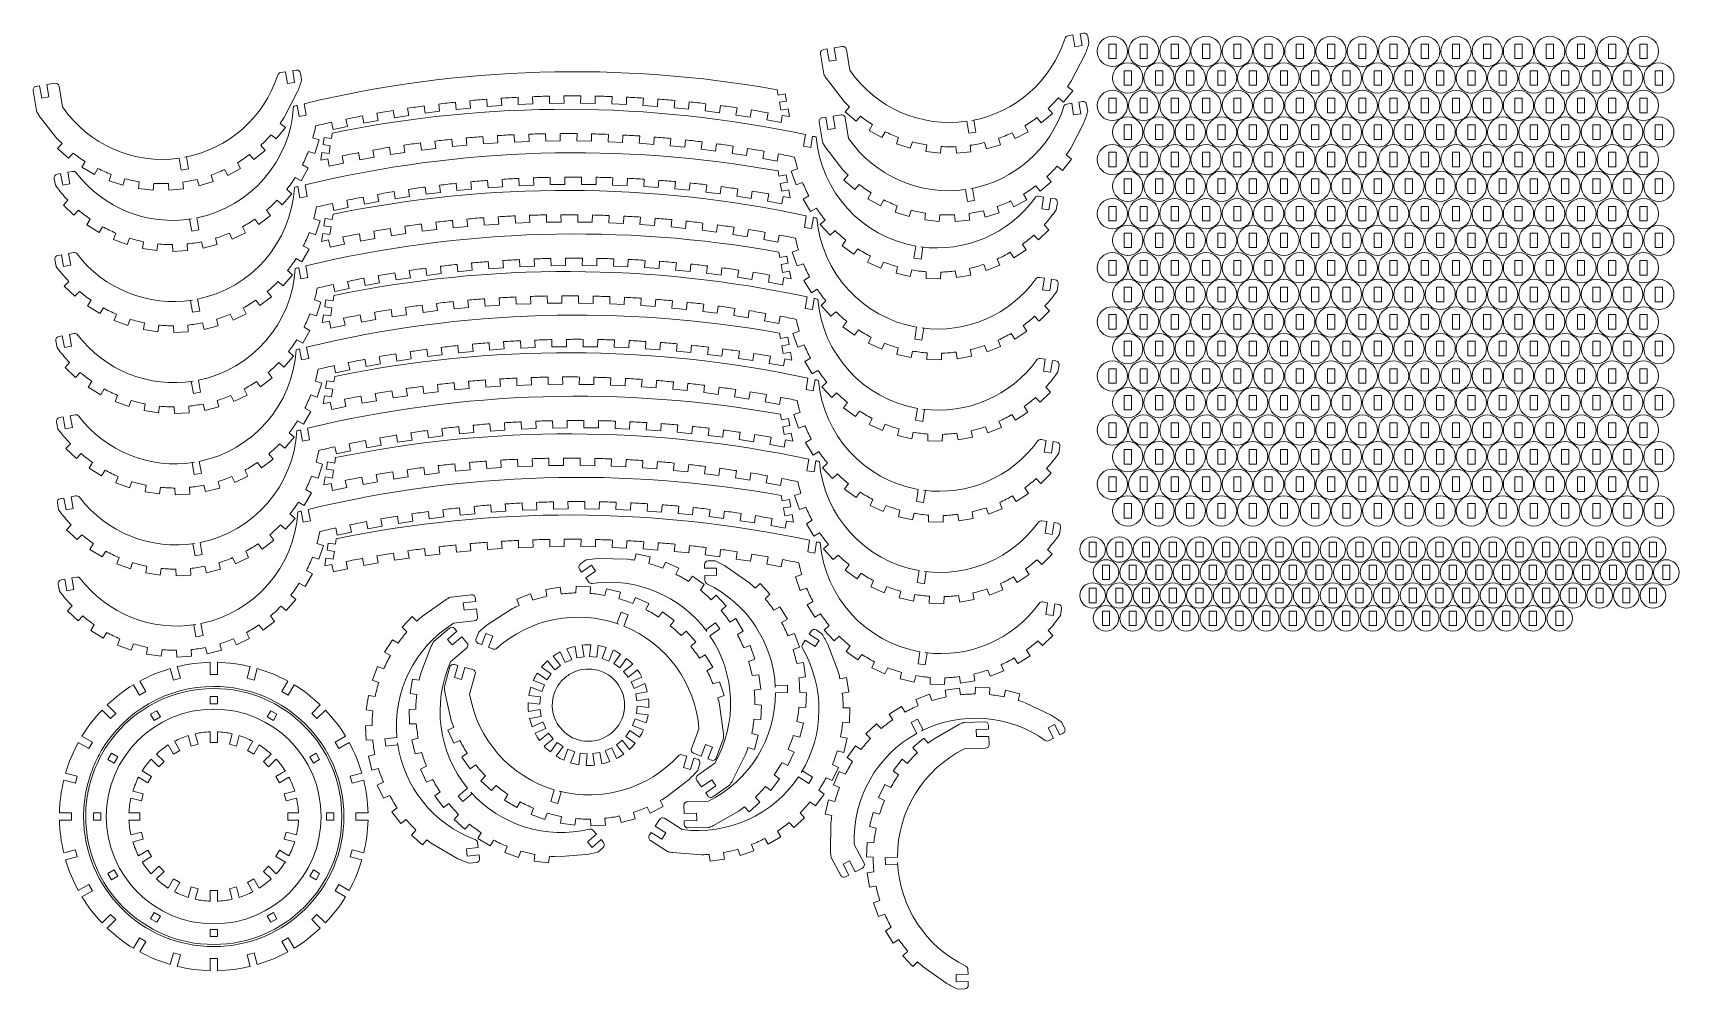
# Model space of a CAD drawing. Header units: millimetres. Extents: x -340 to 339, y -197 to 197.
import ezdxf

# ---------------------------------------------------------------- set-up
doc = ezdxf.new("R2010")
doc.units = ezdxf.units.MM
doc.header["$MEASUREMENT"] = 0
doc.layers.add('Camada 1', color=7, linetype='Continuous')

msp = doc.modelspace()

# ---------------------------------------------------------------- linework, layer by layer
at = {"layer": 'Camada 1', "lineweight": 20}
for points, knots in [([(-5.6895, 191.7867), (-5.6895, 191.7867), (-9.003, 191.2418), (-9.003, 191.2418), (-9.003, 191.2418), (-9.003, 191.2418), (-8.1668, 186.1562), (-8.1668, 186.1562), (-8.1668, 186.1562), (-8.1668, 186.1562), (-11.127, 185.6695), (-11.127, 185.6695), (-11.127, 185.6695), (-11.127, 185.6695), (-11.9633, 190.7551), (-11.9633, 190.7551), (-11.9633, 190.7551), (-11.9633, 190.7551), (-13.4434, 190.5117), (-13.4434, 190.5117), (-13.4434, 190.5117), (-13.8359, 190.4471), (-14.1868, 190.2293), (-14.4188, 189.9061), (-14.4188, 189.9061), (-14.6507, 189.5829), (-14.7447, 189.1807), (-14.6801, 188.7882), (-14.6801, 188.7882), (-14.6801, 188.7882), (-13.3212, 180.524), (-13.3212, 180.524), (-13.3212, 180.524), (-13.2912, 180.3419), (-13.228, 180.1669), (-13.1345, 180.0078), (-13.1345, 180.0078), (-12.8443, 179.5136), (-12.5471, 179.0237), (-12.2427, 178.538), (-12.2427, 178.538), (-12.2427, 178.538), (-4.887, 169.0568), (-4.887, 169.0568), (-4.887, 169.0568), (-4.1923, 168.3258), (-3.4793, 167.6125), (-2.7486, 166.9175), (-2.7486, 166.9175), (-2.7486, 166.9175), (-4.5578, 164.8142), (-4.5578, 164.8142), (-4.5578, 164.8142), (-4.5578, 164.8142), (-0.009, 160.9015), (-0.009, 160.9015), (-0.009, 160.9015), (-0.009, 160.9015), (1.8002, 163.0049), (1.8002, 163.0049), (1.8002, 163.0049), (3.389, 161.7708), (5.0389, 160.6176), (6.7436, 159.5493), (6.7436, 159.5493), (6.7436, 159.5493), (5.3898, 157.1277), (5.3898, 157.1277), (5.3898, 157.1277), (5.3898, 157.1277), (10.6269, 154.1999), (10.6269, 154.1999), (10.6269, 154.1999), (10.6269, 154.1999), (11.9807, 156.6216), (11.9807, 156.6216), (11.9807, 156.6216), (13.7836, 155.7289), (15.6302, 154.9275), (17.5136, 154.2204), (17.5136, 154.2204), (17.5136, 154.2204), (16.6695, 151.5777), (16.6695, 151.5777), (16.6695, 151.5777), (16.6695, 151.5777), (22.3851, 149.7522), (22.3851, 149.7522), (22.3851, 149.7522), (22.3851, 149.7522), (23.2291, 152.3948), (23.2291, 152.3948), (23.2291, 152.3948), (25.1736, 151.8794), (27.143, 151.462), (29.1294, 151.1444), (29.1294, 151.1444), (29.1294, 151.1444), (28.8289, 148.3864), (28.8289, 148.3864), (28.8289, 148.3864), (28.8289, 148.3864), (34.7936, 147.7365), (34.7936, 147.7365), (34.7936, 147.7365), (34.7936, 147.7365), (35.0942, 150.4944), (35.0942, 150.4944), (35.0942, 150.4944), (37.1025, 150.3767), (39.1153, 150.3602), (41.1253, 150.4447), (41.1253, 150.4447), (41.1253, 150.4447), (41.3804, 147.6821), (41.3804, 147.6821), (41.3804, 147.6821), (41.3804, 147.6821), (47.3549, 148.2338), (47.3549, 148.2338), (47.3549, 148.2338), (47.3549, 148.2338), (47.0999, 150.9963), (47.0999, 150.9963), (47.0999, 150.9963), (49.0914, 151.2812), (51.0672, 151.666), (53.0201, 152.1494), (53.0201, 152.1494), (53.0201, 152.1494), (53.8205, 149.4931), (53.8205, 149.4931), (53.8205, 149.4931), (53.8205, 149.4931), (59.5653, 151.2242), (59.5653, 151.2242), (59.5653, 151.2242), (59.5653, 151.2242), (58.7649, 153.8805), (58.7649, 153.8805), (58.7649, 153.8805), (60.6596, 154.5565), (62.5192, 155.3273), (64.3366, 156.1901), (64.3366, 156.1901), (64.3366, 156.1901), (65.6503, 153.7465), (65.6503, 153.7465), (65.6503, 153.7465), (65.6503, 153.7465), (70.9349, 156.5877), (70.9349, 156.5877), (70.9349, 156.5877), (70.9349, 156.5877), (69.6213, 159.0312), (69.6213, 159.0312), (69.6213, 159.0312), (71.3433, 160.0712), (73.012, 161.1972), (74.621, 162.4048), (74.621, 162.4048), (74.621, 162.4048), (76.3952, 160.272), (76.3952, 160.272), (76.3952, 160.272), (76.3952, 160.272), (81.0078, 164.1092), (81.0078, 164.1092), (81.0078, 164.1092), (81.0078, 164.1092), (79.2336, 166.2419), (79.2336, 166.2419), (79.2336, 166.2419), (80.7139, 167.6042), (82.1247, 169.0401), (83.4607, 170.5442), (83.4607, 170.5442), (83.4607, 170.5442), (85.6244, 168.8076), (85.6244, 168.8076), (85.6244, 168.8076), (85.6244, 168.8076), (89.3799, 173.487), (89.3799, 173.487), (89.3799, 173.487), (89.3799, 173.487), (87.2162, 175.2234), (87.2162, 175.2234), (87.2162, 175.2234), (87.8073, 176.0405), (88.3777, 176.8723), (88.9268, 177.7182), (88.9268, 177.7182), (88.9268, 177.7182), (94.4223, 188.3858), (94.4223, 188.3858), (94.4223, 188.3858), (95.041, 189.955), (95.5932, 191.5495), (96.0774, 193.1652), (96.0774, 193.1652), (96.0774, 193.1652), (95.6089, 196.0143), (95.6089, 196.0143), (95.6089, 196.0143), (95.4745, 196.8318), (94.7028, 197.3854), (93.8854, 197.251), (93.8854, 197.251), (93.8854, 197.251), (92.4053, 197.0076), (92.4053, 197.0076), (92.4053, 197.0076), (92.4053, 197.0076), (93.2007, 192.1708), (93.2007, 192.1708), (93.2007, 192.1708), (93.2007, 192.1708), (90.2404, 191.684), (90.2404, 191.684), (90.2404, 191.684), (90.2404, 191.684), (89.445, 196.5208), (89.445, 196.5208), (89.445, 196.5208), (89.445, 196.5208), (87.4134, 196.1867), (87.4134, 196.1867), (87.4134, 196.1867), (86.8575, 196.0953), (86.3997, 195.7001), (86.2281, 195.1636), (86.2281, 195.1636), (80.6269, 177.6464), (65.8615, 164.6181), (47.7832, 161.2415), (47.7832, 161.2415), (47.7832, 161.2415), (48.6063, 161.3769), (48.6063, 161.3769), (48.6063, 161.3769), (48.6063, 161.3769), (49.4178, 156.4423), (49.4178, 156.4423), (49.4178, 156.4423), (49.4178, 156.4423), (46.4575, 155.9555), (46.4575, 155.9555), (46.4575, 155.9555), (46.4575, 155.9555), (45.6461, 160.8901), (45.6461, 160.8901), (45.6461, 160.8901), (26.8715, 158.2191), (8.2016, 166.3992), (-2.5621, 182.0121), (-2.5621, 182.0121), (-2.5621, 182.0121), (-3.966, 190.55), (-3.966, 190.55), (-3.966, 190.55), (-4.1004, 191.3674), (-4.8721, 191.9211), (-5.6895, 191.7867)], [0, 0, 0, 0, 0.01492537, 0.01492537, 0.01492537, 0.01492537, 0.02985075, 0.02985075, 0.02985075, 0.02985075, 0.04477612, 0.04477612, 0.04477612, 0.04477612, 0.05970149, 0.05970149, 0.05970149, 0.05970149, 0.07462687, 0.07462687, 0.07462687, 0.07462687, 0.08955224, 0.08955224, 0.08955224, 0.08955224, 0.10447761, 0.10447761, 0.10447761, 0.10447761, 0.11940299, 0.11940299, 0.11940299, 0.11940299, 0.13432836, 0.13432836, 0.13432836, 0.13432836, 0.14925373, 0.14925373, 0.14925373, 0.14925373, 0.1641791, 0.1641791, 0.1641791, 0.1641791, 0.17910448, 0.17910448, 0.17910448, 0.17910448, 0.19402985, 0.19402985, 0.19402985, 0.19402985, 0.20895522, 0.20895522, 0.20895522, 0.20895522, 0.2238806, 0.2238806, 0.2238806, 0.2238806, 0.23880597, 0.23880597, 0.23880597, 0.23880597, 0.25373134, 0.25373134, 0.25373134, 0.25373134, 0.26865672, 0.26865672, 0.26865672, 0.26865672, 0.28358209, 0.28358209, 0.28358209, 0.28358209, 0.29850746, 0.29850746, 0.29850746, 0.29850746, 0.31343284, 0.31343284, 0.31343284, 0.31343284, 0.32835821, 0.32835821, 0.32835821, 0.32835821, 0.34328358, 0.34328358, 0.34328358, 0.34328358, 0.35820896, 0.35820896, 0.35820896, 0.35820896, 0.37313433, 0.37313433, 0.37313433, 0.37313433, 0.3880597, 0.3880597, 0.3880597, 0.3880597, 0.40298507, 0.40298507, 0.40298507, 0.40298507, 0.41791045, 0.41791045, 0.41791045, 0.41791045, 0.43283582, 0.43283582, 0.43283582, 0.43283582, 0.44776119, 0.44776119, 0.44776119, 0.44776119, 0.46268657, 0.46268657, 0.46268657, 0.46268657, 0.47761194, 0.47761194, 0.47761194, 0.47761194, 0.49253731, 0.49253731, 0.49253731, 0.49253731, 0.50746269, 0.50746269, 0.50746269, 0.50746269, 0.52238806, 0.52238806, 0.52238806, 0.52238806, 0.53731343, 0.53731343, 0.53731343, 0.53731343, 0.55223881, 0.55223881, 0.55223881, 0.55223881, 0.56716418, 0.56716418, 0.56716418, 0.56716418, 0.58208955, 0.58208955, 0.58208955, 0.58208955, 0.59701493, 0.59701493, 0.59701493, 0.59701493, 0.6119403, 0.6119403, 0.6119403, 0.6119403, 0.62686567, 0.62686567, 0.62686567, 0.62686567, 0.64179104, 0.64179104, 0.64179104, 0.64179104, 0.65671642, 0.65671642, 0.65671642, 0.65671642, 0.67164179, 0.67164179, 0.67164179, 0.67164179, 0.68656716, 0.68656716, 0.68656716, 0.68656716, 0.70149254, 0.70149254, 0.70149254, 0.70149254, 0.71641791, 0.71641791, 0.71641791, 0.71641791, 0.73134328, 0.73134328, 0.73134328, 0.73134328, 0.74626866, 0.74626866, 0.74626866, 0.74626866, 0.76119403, 0.76119403, 0.76119403, 0.76119403, 0.7761194, 0.7761194, 0.7761194, 0.7761194, 0.79104478, 0.79104478, 0.79104478, 0.79104478, 0.80597015, 0.80597015, 0.80597015, 0.80597015, 0.82089552, 0.82089552, 0.82089552, 0.82089552, 0.8358209, 0.8358209, 0.8358209, 0.8358209, 0.85074627, 0.85074627, 0.85074627, 0.85074627, 0.86567164, 0.86567164, 0.86567164, 0.86567164, 0.88059701, 0.88059701, 0.88059701, 0.88059701, 0.89552239, 0.89552239, 0.89552239, 0.89552239, 0.91044776, 0.91044776, 0.91044776, 0.91044776, 0.92537313, 0.92537313, 0.92537313, 0.92537313, 0.94029851, 0.94029851, 0.94029851, 0.94029851, 0.95522388, 0.95522388, 0.95522388, 0.95522388, 0.97014925, 0.97014925, 0.97014925, 0.97014925, 1, 1, 1, 1]), ([(105.7424, 196.0143), (109.1941, 196.0143), (111.9924, 193.216), (111.9924, 189.7643), (111.9924, 189.7643), (111.9924, 186.3126), (109.1941, 183.5143), (105.7424, 183.5143), (105.7424, 183.5143), (102.2907, 183.5143), (99.4924, 186.3126), (99.4924, 189.7643), (99.4924, 189.7643), (99.4924, 193.216), (102.2907, 196.0143), (105.7424, 196.0143)], [0, 0, 0, 0, 0.2, 0.2, 0.2, 0.2, 0.4, 0.4, 0.4, 0.4, 0.6, 0.6, 0.6, 0.6, 1, 1, 1, 1]), ([(104.2424, 192.7643), (104.2424, 192.7643), (107.2424, 192.7643), (107.2424, 192.7643), (107.2424, 192.7643), (107.2424, 192.7643), (107.2424, 186.7643), (107.2424, 186.7643), (107.2424, 186.7643), (107.2424, 186.7643), (104.2424, 186.7643), (104.2424, 186.7643), (104.2424, 186.7643), (104.2424, 186.7643), (104.2424, 192.7643), (104.2424, 192.7643)], [0, 0, 0, 0, 0.2, 0.2, 0.2, 0.2, 0.4, 0.4, 0.4, 0.4, 0.6, 0.6, 0.6, 0.6, 1, 1, 1, 1]), ([(118.6276, 196.0143), (122.0793, 196.0143), (124.8776, 193.216), (124.8776, 189.7643), (124.8776, 189.7643), (124.8776, 186.3126), (122.0793, 183.5143), (118.6276, 183.5143), (118.6276, 183.5143), (115.1759, 183.5143), (112.3776, 186.3126), (112.3776, 189.7643), (112.3776, 189.7643), (112.3776, 193.216), (115.1759, 196.0143), (118.6276, 196.0143)], [0, 0, 0, 0, 0.2, 0.2, 0.2, 0.2, 0.4, 0.4, 0.4, 0.4, 0.6, 0.6, 0.6, 0.6, 1, 1, 1, 1]), ([(117.1276, 192.7643), (117.1276, 192.7643), (120.1276, 192.7643), (120.1276, 192.7643), (120.1276, 192.7643), (120.1276, 192.7643), (120.1276, 186.7643), (120.1276, 186.7643), (120.1276, 186.7643), (120.1276, 186.7643), (117.1276, 186.7643), (117.1276, 186.7643), (117.1276, 186.7643), (117.1276, 186.7643), (117.1276, 192.7643), (117.1276, 192.7643)], [0, 0, 0, 0, 0.2, 0.2, 0.2, 0.2, 0.4, 0.4, 0.4, 0.4, 0.6, 0.6, 0.6, 0.6, 1, 1, 1, 1]), ([(131.5128, 196.0143), (134.9645, 196.0143), (137.7628, 193.216), (137.7628, 189.7643), (137.7628, 189.7643), (137.7628, 186.3126), (134.9645, 183.5143), (131.5128, 183.5143), (131.5128, 183.5143), (128.0611, 183.5143), (125.2628, 186.3126), (125.2628, 189.7643), (125.2628, 189.7643), (125.2628, 193.216), (128.0611, 196.0143), (131.5128, 196.0143)], [0, 0, 0, 0, 0.2, 0.2, 0.2, 0.2, 0.4, 0.4, 0.4, 0.4, 0.6, 0.6, 0.6, 0.6, 1, 1, 1, 1]), ([(130.0128, 192.7643), (130.0128, 192.7643), (133.0128, 192.7643), (133.0128, 192.7643), (133.0128, 192.7643), (133.0128, 192.7643), (133.0128, 186.7643), (133.0128, 186.7643), (133.0128, 186.7643), (133.0128, 186.7643), (130.0128, 186.7643), (130.0128, 186.7643), (130.0128, 186.7643), (130.0128, 186.7643), (130.0128, 192.7643), (130.0128, 192.7643)], [0, 0, 0, 0, 0.2, 0.2, 0.2, 0.2, 0.4, 0.4, 0.4, 0.4, 0.6, 0.6, 0.6, 0.6, 1, 1, 1, 1]), ([(144.398, 196.0143), (147.8497, 196.0143), (150.648, 193.216), (150.648, 189.7643), (150.648, 189.7643), (150.648, 186.3126), (147.8497, 183.5143), (144.398, 183.5143), (144.398, 183.5143), (140.9463, 183.5143), (138.148, 186.3126), (138.148, 189.7643), (138.148, 189.7643), (138.148, 193.216), (140.9463, 196.0143), (144.398, 196.0143)], [0, 0, 0, 0, 0.2, 0.2, 0.2, 0.2, 0.4, 0.4, 0.4, 0.4, 0.6, 0.6, 0.6, 0.6, 1, 1, 1, 1]), ([(142.898, 192.7643), (142.898, 192.7643), (145.898, 192.7643), (145.898, 192.7643), (145.898, 192.7643), (145.898, 192.7643), (145.898, 186.7643), (145.898, 186.7643), (145.898, 186.7643), (145.898, 186.7643), (142.898, 186.7643), (142.898, 186.7643), (142.898, 186.7643), (142.898, 186.7643), (142.898, 192.7643), (142.898, 192.7643)], [0, 0, 0, 0, 0.2, 0.2, 0.2, 0.2, 0.4, 0.4, 0.4, 0.4, 0.6, 0.6, 0.6, 0.6, 1, 1, 1, 1]), ([(157.2832, 196.0143), (160.7349, 196.0143), (163.5332, 193.216), (163.5332, 189.7643), (163.5332, 189.7643), (163.5332, 186.3126), (160.7349, 183.5143), (157.2832, 183.5143), (157.2832, 183.5143), (153.8315, 183.5143), (151.0332, 186.3126), (151.0332, 189.7643), (151.0332, 189.7643), (151.0332, 193.216), (153.8315, 196.0143), (157.2832, 196.0143)], [0, 0, 0, 0, 0.2, 0.2, 0.2, 0.2, 0.4, 0.4, 0.4, 0.4, 0.6, 0.6, 0.6, 0.6, 1, 1, 1, 1]), ([(155.7832, 192.7643), (155.7832, 192.7643), (158.7832, 192.7643), (158.7832, 192.7643), (158.7832, 192.7643), (158.7832, 192.7643), (158.7832, 186.7643), (158.7832, 186.7643), (158.7832, 186.7643), (158.7832, 186.7643), (155.7832, 186.7643), (155.7832, 186.7643), (155.7832, 186.7643), (155.7832, 186.7643), (155.7832, 192.7643), (155.7832, 192.7643)], [0, 0, 0, 0, 0.2, 0.2, 0.2, 0.2, 0.4, 0.4, 0.4, 0.4, 0.6, 0.6, 0.6, 0.6, 1, 1, 1, 1]), ([(170.1684, 196.0143), (173.6201, 196.0143), (176.4184, 193.216), (176.4184, 189.7643), (176.4184, 189.7643), (176.4184, 186.3126), (173.6201, 183.5143), (170.1684, 183.5143), (170.1684, 183.5143), (166.7167, 183.5143), (163.9184, 186.3126), (163.9184, 189.7643), (163.9184, 189.7643), (163.9184, 193.216), (166.7167, 196.0143), (170.1684, 196.0143)], [0, 0, 0, 0, 0.2, 0.2, 0.2, 0.2, 0.4, 0.4, 0.4, 0.4, 0.6, 0.6, 0.6, 0.6, 1, 1, 1, 1]), ([(168.6684, 192.7643), (168.6684, 192.7643), (171.6684, 192.7643), (171.6684, 192.7643), (171.6684, 192.7643), (171.6684, 192.7643), (171.6684, 186.7643), (171.6684, 186.7643), (171.6684, 186.7643), (171.6684, 186.7643), (168.6684, 186.7643), (168.6684, 186.7643), (168.6684, 186.7643), (168.6684, 186.7643), (168.6684, 192.7643), (168.6684, 192.7643)], [0, 0, 0, 0, 0.2, 0.2, 0.2, 0.2, 0.4, 0.4, 0.4, 0.4, 0.6, 0.6, 0.6, 0.6, 1, 1, 1, 1]), ([(183.0536, 196.0143), (186.5053, 196.0143), (189.3036, 193.216), (189.3036, 189.7643), (189.3036, 189.7643), (189.3036, 186.3126), (186.5053, 183.5143), (183.0536, 183.5143), (183.0536, 183.5143), (179.6019, 183.5143), (176.8036, 186.3126), (176.8036, 189.7643), (176.8036, 189.7643), (176.8036, 193.216), (179.6019, 196.0143), (183.0536, 196.0143)], [0, 0, 0, 0, 0.2, 0.2, 0.2, 0.2, 0.4, 0.4, 0.4, 0.4, 0.6, 0.6, 0.6, 0.6, 1, 1, 1, 1]), ([(181.5536, 192.7643), (181.5536, 192.7643), (184.5536, 192.7643), (184.5536, 192.7643), (184.5536, 192.7643), (184.5536, 192.7643), (184.5536, 186.7643), (184.5536, 186.7643), (184.5536, 186.7643), (184.5536, 186.7643), (181.5536, 186.7643), (181.5536, 186.7643), (181.5536, 186.7643), (181.5536, 186.7643), (181.5536, 192.7643), (181.5536, 192.7643)], [0, 0, 0, 0, 0.2, 0.2, 0.2, 0.2, 0.4, 0.4, 0.4, 0.4, 0.6, 0.6, 0.6, 0.6, 1, 1, 1, 1]), ([(195.9388, 196.0143), (199.3905, 196.0143), (202.1888, 193.216), (202.1888, 189.7643), (202.1888, 189.7643), (202.1888, 186.3126), (199.3905, 183.5143), (195.9388, 183.5143), (195.9388, 183.5143), (192.4871, 183.5143), (189.6888, 186.3126), (189.6888, 189.7643), (189.6888, 189.7643), (189.6888, 193.216), (192.4871, 196.0143), (195.9388, 196.0143)], [0, 0, 0, 0, 0.2, 0.2, 0.2, 0.2, 0.4, 0.4, 0.4, 0.4, 0.6, 0.6, 0.6, 0.6, 1, 1, 1, 1]), ([(194.4388, 192.7643), (194.4388, 192.7643), (197.4388, 192.7643), (197.4388, 192.7643), (197.4388, 192.7643), (197.4388, 192.7643), (197.4388, 186.7643), (197.4388, 186.7643), (197.4388, 186.7643), (197.4388, 186.7643), (194.4388, 186.7643), (194.4388, 186.7643), (194.4388, 186.7643), (194.4388, 186.7643), (194.4388, 192.7643), (194.4388, 192.7643)], [0, 0, 0, 0, 0.2, 0.2, 0.2, 0.2, 0.4, 0.4, 0.4, 0.4, 0.6, 0.6, 0.6, 0.6, 1, 1, 1, 1]), ([(208.824, 196.0143), (212.2757, 196.0143), (215.074, 193.216), (215.074, 189.7643), (215.074, 189.7643), (215.074, 186.3126), (212.2757, 183.5143), (208.824, 183.5143), (208.824, 183.5143), (205.3723, 183.5143), (202.574, 186.3126), (202.574, 189.7643), (202.574, 189.7643), (202.574, 193.216), (205.3723, 196.0143), (208.824, 196.0143)], [0, 0, 0, 0, 0.2, 0.2, 0.2, 0.2, 0.4, 0.4, 0.4, 0.4, 0.6, 0.6, 0.6, 0.6, 1, 1, 1, 1]), ([(207.324, 192.7643), (207.324, 192.7643), (210.324, 192.7643), (210.324, 192.7643), (210.324, 192.7643), (210.324, 192.7643), (210.324, 186.7643), (210.324, 186.7643), (210.324, 186.7643), (210.324, 186.7643), (207.324, 186.7643), (207.324, 186.7643), (207.324, 186.7643), (207.324, 186.7643), (207.324, 192.7643), (207.324, 192.7643)], [0, 0, 0, 0, 0.2, 0.2, 0.2, 0.2, 0.4, 0.4, 0.4, 0.4, 0.6, 0.6, 0.6, 0.6, 1, 1, 1, 1]), ([(221.7092, 196.0143), (225.1609, 196.0143), (227.9592, 193.216), (227.9592, 189.7643), (227.9592, 189.7643), (227.9592, 186.3126), (225.1609, 183.5143), (221.7092, 183.5143), (221.7092, 183.5143), (218.2575, 183.5143), (215.4592, 186.3126), (215.4592, 189.7643), (215.4592, 189.7643), (215.4592, 193.216), (218.2575, 196.0143), (221.7092, 196.0143)], [0, 0, 0, 0, 0.2, 0.2, 0.2, 0.2, 0.4, 0.4, 0.4, 0.4, 0.6, 0.6, 0.6, 0.6, 1, 1, 1, 1]), ([(220.2092, 192.7643), (220.2092, 192.7643), (223.2092, 192.7643), (223.2092, 192.7643), (223.2092, 192.7643), (223.2092, 192.7643), (223.2092, 186.7643), (223.2092, 186.7643), (223.2092, 186.7643), (223.2092, 186.7643), (220.2092, 186.7643), (220.2092, 186.7643), (220.2092, 186.7643), (220.2092, 186.7643), (220.2092, 192.7643), (220.2092, 192.7643)], [0, 0, 0, 0, 0.2, 0.2, 0.2, 0.2, 0.4, 0.4, 0.4, 0.4, 0.6, 0.6, 0.6, 0.6, 1, 1, 1, 1]), ([(234.5944, 196.0143), (238.0461, 196.0143), (240.8444, 193.216), (240.8444, 189.7643), (240.8444, 189.7643), (240.8444, 186.3126), (238.0461, 183.5143), (234.5944, 183.5143), (234.5944, 183.5143), (231.1427, 183.5143), (228.3444, 186.3126), (228.3444, 189.7643), (228.3444, 189.7643), (228.3444, 193.216), (231.1427, 196.0143), (234.5944, 196.0143)], [0, 0, 0, 0, 0.2, 0.2, 0.2, 0.2, 0.4, 0.4, 0.4, 0.4, 0.6, 0.6, 0.6, 0.6, 1, 1, 1, 1]), ([(233.0944, 192.7643), (233.0944, 192.7643), (236.0944, 192.7643), (236.0944, 192.7643), (236.0944, 192.7643), (236.0944, 192.7643), (236.0944, 186.7643), (236.0944, 186.7643), (236.0944, 186.7643), (236.0944, 186.7643), (233.0944, 186.7643), (233.0944, 186.7643), (233.0944, 186.7643), (233.0944, 186.7643), (233.0944, 192.7643), (233.0944, 192.7643)], [0, 0, 0, 0, 0.2, 0.2, 0.2, 0.2, 0.4, 0.4, 0.4, 0.4, 0.6, 0.6, 0.6, 0.6, 1, 1, 1, 1]), ([(247.4796, 196.0143), (250.9313, 196.0143), (253.7296, 193.216), (253.7296, 189.7643), (253.7296, 189.7643), (253.7296, 186.3126), (250.9313, 183.5143), (247.4796, 183.5143), (247.4796, 183.5143), (244.0279, 183.5143), (241.2296, 186.3126), (241.2296, 189.7643), (241.2296, 189.7643), (241.2296, 193.216), (244.0279, 196.0143), (247.4796, 196.0143)], [0, 0, 0, 0, 0.2, 0.2, 0.2, 0.2, 0.4, 0.4, 0.4, 0.4, 0.6, 0.6, 0.6, 0.6, 1, 1, 1, 1]), ([(245.9796, 192.7643), (245.9796, 192.7643), (248.9796, 192.7643), (248.9796, 192.7643), (248.9796, 192.7643), (248.9796, 192.7643), (248.9796, 186.7643), (248.9796, 186.7643), (248.9796, 186.7643), (248.9796, 186.7643), (245.9796, 186.7643), (245.9796, 186.7643), (245.9796, 186.7643), (245.9796, 186.7643), (245.9796, 192.7643), (245.9796, 192.7643)], [0, 0, 0, 0, 0.2, 0.2, 0.2, 0.2, 0.4, 0.4, 0.4, 0.4, 0.6, 0.6, 0.6, 0.6, 1, 1, 1, 1]), ([(260.3648, 196.0143), (263.8165, 196.0143), (266.6148, 193.216), (266.6148, 189.7643), (266.6148, 189.7643), (266.6148, 186.3126), (263.8165, 183.5143), (260.3648, 183.5143), (260.3648, 183.5143), (256.9131, 183.5143), (254.1148, 186.3126), (254.1148, 189.7643), (254.1148, 189.7643), (254.1148, 193.216), (256.9131, 196.0143), (260.3648, 196.0143)], [0, 0, 0, 0, 0.2, 0.2, 0.2, 0.2, 0.4, 0.4, 0.4, 0.4, 0.6, 0.6, 0.6, 0.6, 1, 1, 1, 1]), ([(258.8648, 192.7643), (258.8648, 192.7643), (261.8648, 192.7643), (261.8648, 192.7643), (261.8648, 192.7643), (261.8648, 192.7643), (261.8648, 186.7643), (261.8648, 186.7643), (261.8648, 186.7643), (261.8648, 186.7643), (258.8648, 186.7643), (258.8648, 186.7643), (258.8648, 186.7643), (258.8648, 186.7643), (258.8648, 192.7643), (258.8648, 192.7643)], [0, 0, 0, 0, 0.2, 0.2, 0.2, 0.2, 0.4, 0.4, 0.4, 0.4, 0.6, 0.6, 0.6, 0.6, 1, 1, 1, 1]), ([(273.25, 196.0143), (276.7017, 196.0143), (279.5, 193.216), (279.5, 189.7643), (279.5, 189.7643), (279.5, 186.3126), (276.7017, 183.5143), (273.25, 183.5143), (273.25, 183.5143), (269.7983, 183.5143), (267, 186.3126), (267, 189.7643), (267, 189.7643), (267, 193.216), (269.7983, 196.0143), (273.25, 196.0143)], [0, 0, 0, 0, 0.2, 0.2, 0.2, 0.2, 0.4, 0.4, 0.4, 0.4, 0.6, 0.6, 0.6, 0.6, 1, 1, 1, 1]), ([(271.75, 192.7643), (271.75, 192.7643), (274.75, 192.7643), (274.75, 192.7643), (274.75, 192.7643), (274.75, 192.7643), (274.75, 186.7643), (274.75, 186.7643), (274.75, 186.7643), (274.75, 186.7643), (271.75, 186.7643), (271.75, 186.7643), (271.75, 186.7643), (271.75, 186.7643), (271.75, 192.7643), (271.75, 192.7643)], [0, 0, 0, 0, 0.2, 0.2, 0.2, 0.2, 0.4, 0.4, 0.4, 0.4, 0.6, 0.6, 0.6, 0.6, 1, 1, 1, 1]), ([(286.1352, 196.0143), (289.5869, 196.0143), (292.3852, 193.216), (292.3852, 189.7643), (292.3852, 189.7643), (292.3852, 186.3126), (289.5869, 183.5143), (286.1352, 183.5143), (286.1352, 183.5143), (282.6835, 183.5143), (279.8852, 186.3126), (279.8852, 189.7643), (279.8852, 189.7643), (279.8852, 193.216), (282.6835, 196.0143), (286.1352, 196.0143)], [0, 0, 0, 0, 0.2, 0.2, 0.2, 0.2, 0.4, 0.4, 0.4, 0.4, 0.6, 0.6, 0.6, 0.6, 1, 1, 1, 1]), ([(284.6352, 192.7643), (284.6352, 192.7643), (287.6352, 192.7643), (287.6352, 192.7643), (287.6352, 192.7643), (287.6352, 192.7643), (287.6352, 186.7643), (287.6352, 186.7643), (287.6352, 186.7643), (287.6352, 186.7643), (284.6352, 186.7643), (284.6352, 186.7643), (284.6352, 186.7643), (284.6352, 186.7643), (284.6352, 192.7643), (284.6352, 192.7643)], [0, 0, 0, 0, 0.2, 0.2, 0.2, 0.2, 0.4, 0.4, 0.4, 0.4, 0.6, 0.6, 0.6, 0.6, 1, 1, 1, 1]), ([(299.0204, 196.0143), (302.4721, 196.0143), (305.2704, 193.216), (305.2704, 189.7643), (305.2704, 189.7643), (305.2704, 186.3126), (302.4721, 183.5143), (299.0204, 183.5143), (299.0204, 183.5143), (295.5687, 183.5143), (292.7704, 186.3126), (292.7704, 189.7643), (292.7704, 189.7643), (292.7704, 193.216), (295.5687, 196.0143), (299.0204, 196.0143)], [0, 0, 0, 0, 0.2, 0.2, 0.2, 0.2, 0.4, 0.4, 0.4, 0.4, 0.6, 0.6, 0.6, 0.6, 1, 1, 1, 1]), ([(297.5204, 192.7643), (297.5204, 192.7643), (300.5204, 192.7643), (300.5204, 192.7643), (300.5204, 192.7643), (300.5204, 192.7643), (300.5204, 186.7643), (300.5204, 186.7643), (300.5204, 186.7643), (300.5204, 186.7643), (297.5204, 186.7643), (297.5204, 186.7643), (297.5204, 186.7643), (297.5204, 186.7643), (297.5204, 192.7643), (297.5204, 192.7643)], [0, 0, 0, 0, 0.2, 0.2, 0.2, 0.2, 0.4, 0.4, 0.4, 0.4, 0.6, 0.6, 0.6, 0.6, 1, 1, 1, 1]), ([(311.9056, 196.0143), (315.3573, 196.0143), (318.1556, 193.216), (318.1556, 189.7643), (318.1556, 189.7643), (318.1556, 186.3126), (315.3573, 183.5143), (311.9056, 183.5143), (311.9056, 183.5143), (308.4539, 183.5143), (305.6556, 186.3126), (305.6556, 189.7643), (305.6556, 189.7643), (305.6556, 193.216), (308.4539, 196.0143), (311.9056, 196.0143)], [0, 0, 0, 0, 0.2, 0.2, 0.2, 0.2, 0.4, 0.4, 0.4, 0.4, 0.6, 0.6, 0.6, 0.6, 1, 1, 1, 1]), ([(310.4056, 192.7643), (310.4056, 192.7643), (313.4056, 192.7643), (313.4056, 192.7643), (313.4056, 192.7643), (313.4056, 192.7643), (313.4056, 186.7643), (313.4056, 186.7643), (313.4056, 186.7643), (313.4056, 186.7643), (310.4056, 186.7643), (310.4056, 186.7643), (310.4056, 186.7643), (310.4056, 186.7643), (310.4056, 192.7643), (310.4056, 192.7643)], [0, 0, 0, 0, 0.2, 0.2, 0.2, 0.2, 0.4, 0.4, 0.4, 0.4, 0.6, 0.6, 0.6, 0.6, 1, 1, 1, 1]), ([(324.7908, 196.0143), (328.2425, 196.0143), (331.0408, 193.216), (331.0408, 189.7643), (331.0408, 189.7643), (331.0408, 186.3126), (328.2425, 183.5143), (324.7908, 183.5143), (324.7908, 183.5143), (321.3391, 183.5143), (318.5408, 186.3126), (318.5408, 189.7643), (318.5408, 189.7643), (318.5408, 193.216), (321.3391, 196.0143), (324.7908, 196.0143)], [0, 0, 0, 0, 0.2, 0.2, 0.2, 0.2, 0.4, 0.4, 0.4, 0.4, 0.6, 0.6, 0.6, 0.6, 1, 1, 1, 1]), ([(323.2908, 192.7643), (323.2908, 192.7643), (326.2908, 192.7643), (326.2908, 192.7643), (326.2908, 192.7643), (326.2908, 192.7643), (326.2908, 186.7643), (326.2908, 186.7643), (326.2908, 186.7643), (326.2908, 186.7643), (323.2908, 186.7643), (323.2908, 186.7643), (323.2908, 186.7643), (323.2908, 186.7643), (323.2908, 192.7643), (323.2908, 192.7643)], [0, 0, 0, 0, 0.2, 0.2, 0.2, 0.2, 0.4, 0.4, 0.4, 0.4, 0.6, 0.6, 0.6, 0.6, 1, 1, 1, 1]), ([(-328.0994, 139.3257), (-328.0994, 139.3257), (-327.2249, 134.5024), (-327.2249, 134.5024), (-327.2249, 134.5024), (-327.2249, 134.5024), (-324.273, 135.0376), (-324.273, 135.0376), (-324.273, 135.0376), (-324.273, 135.0376), (-325.1475, 139.8609), (-325.1475, 139.8609), (-325.1475, 139.8609), (-325.1475, 139.8609), (-323.1217, 140.2282), (-323.1217, 140.2282), (-323.1217, 140.2282), (-322.5673, 140.3287), (-322.0033, 140.1101), (-321.6616, 139.6622), (-321.6616, 139.6622), (-310.5051, 125.0419), (-292.223, 117.7264), (-274.0603, 120.6147), (-274.0603, 120.6147), (-274.0603, 120.6147), (-274.8811, 120.4659), (-274.8811, 120.4659), (-274.8811, 120.4659), (-274.8811, 120.4659), (-273.9889, 115.5451), (-273.9889, 115.5451), (-273.9889, 115.5451), (-273.9889, 115.5451), (-271.037, 116.0803), (-271.037, 116.0803), (-271.037, 116.0803), (-271.037, 116.0803), (-271.9292, 121.0011), (-271.9292, 121.0011), (-271.9292, 121.0011), (-249.7013, 125.5306), (-233.3079, 144.4567), (-231.9965, 167.1037), (-231.9965, 167.1037), (-231.516, 167.2242), (-231.0354, 167.344), (-230.5545, 167.463), (-230.5545, 167.463), (-230.5545, 167.463), (-229.721, 162.8657), (-229.721, 162.8657), (-229.721, 162.8657), (-229.721, 162.8657), (-226.7691, 163.4009), (-226.7691, 163.4009), (-226.7691, 163.4009), (-226.7691, 163.4009), (-227.6349, 168.1759), (-227.6349, 168.1759), (-227.6349, 168.1759), (-163.6988, 183.5738), (-97.2617, 185.5274), (-32.53, 173.9128), (-32.53, 173.9128), (-32.53, 173.9128), (-32.1258, 171.6905), (-32.1258, 171.6905), (-32.1258, 171.6905), (-32.1258, 171.6905), (-29.1739, 172.2257), (-29.1739, 172.2257), (-29.1739, 172.2257), (-29.1739, 172.2257), (-28.6387, 169.2738), (-28.6387, 169.2738), (-28.6387, 169.2738), (-28.6387, 169.2738), (-31.5906, 168.7386), (-31.5906, 168.7386), (-31.5906, 168.7386), (-31.5906, 168.7386), (-31.0096, 165.5341), (-31.0096, 165.5341), (-31.0096, 165.5341), (-31.0096, 165.5341), (-28.0577, 166.0693), (-28.0577, 166.0693), (-28.0577, 166.0693), (-28.0577, 166.0693), (-27.4689, 162.8218), (-27.4689, 162.8218), (-27.4689, 162.8218), (-27.4689, 162.8218), (-30.4099, 163.3557), (-30.4099, 163.3557), (-30.4099, 163.3557), (-30.4099, 163.3557), (-30.951, 160.3754), (-30.951, 160.3754), (-30.951, 160.3754), (-30.951, 160.3754), (-36.8545, 161.4472), (-36.8545, 161.4472), (-36.8545, 161.4472), (-36.8545, 161.4472), (-36.3135, 164.4275), (-36.3135, 164.4275), (-36.3135, 164.4275), (-38.5928, 164.826), (-40.8752, 165.2077), (-43.1603, 165.5723), (-43.1603, 165.5723), (-43.1603, 165.5723), (-43.6182, 162.578), (-43.6182, 162.578), (-43.6182, 162.578), (-43.6182, 162.578), (-49.5493, 163.4851), (-49.5493, 163.4851), (-49.5493, 163.4851), (-49.5493, 163.4851), (-49.0913, 166.4793), (-49.0913, 166.4793), (-49.0913, 166.4793), (-51.381, 166.8143), (-53.673, 167.1323), (-55.9673, 167.4331), (-55.9673, 167.4331), (-55.9673, 167.4331), (-56.3417, 164.4274), (-56.3417, 164.4274), (-56.3417, 164.4274), (-56.3417, 164.4274), (-62.2957, 165.169), (-62.2957, 165.169), (-62.2957, 165.169), (-62.2957, 165.169), (-61.9213, 168.1748), (-61.9213, 168.1748), (-61.9213, 168.1748), (-64.2193, 168.446), (-66.5194, 168.7), (-68.8212, 168.9368), (-68.8212, 168.9368), (-68.8212, 168.9368), (-69.1118, 165.9218), (-69.1118, 165.9218), (-69.1118, 165.9218), (-69.1118, 165.9218), (-75.0841, 166.4975), (-75.0841, 166.4975), (-75.0841, 166.4975), (-75.0841, 166.4975), (-74.7936, 169.5125), (-74.7936, 169.5125), (-74.7936, 169.5125), (-77.0983, 169.7197), (-79.4045, 169.9096), (-81.712, 170.0823), (-81.712, 170.0823), (-81.712, 170.0823), (-81.9186, 167.0603), (-81.9186, 167.0603), (-81.9186, 167.0603), (-81.9186, 167.0603), (-87.9046, 167.4696), (-87.9046, 167.4696), (-87.9046, 167.4696), (-87.9046, 167.4696), (-87.698, 170.4915), (-87.698, 170.4915), (-87.698, 170.4915), (-90.0076, 170.6344), (-92.3183, 170.7601), (-94.6297, 170.8685), (-94.6297, 170.8685), (-94.6297, 170.8685), (-94.7521, 167.8419), (-94.7521, 167.8419), (-94.7521, 167.8419), (-94.7521, 167.8419), (-100.7471, 168.0845), (-100.7471, 168.0845), (-100.7471, 168.0845), (-100.7471, 168.0845), (-100.6247, 171.111), (-100.6247, 171.111), (-100.6247, 171.111), (-102.9374, 171.1896), (-105.2507, 171.2509), (-107.5643, 171.295), (-107.5643, 171.295), (-107.5643, 171.295), (-107.6023, 168.2662), (-107.6023, 168.2662), (-107.6023, 168.2662), (-107.6023, 168.2662), (-113.6018, 168.3418), (-113.6018, 168.3418), (-113.6018, 168.3418), (-113.6018, 168.3418), (-113.5637, 171.3706), (-113.5637, 171.3706), (-113.5637, 171.3706), (-115.8776, 171.3848), (-118.1916, 171.3817), (-120.5055, 171.3614), (-120.5055, 171.3614), (-120.5055, 171.3614), (-120.4594, 168.3328), (-120.4594, 168.3328), (-120.4594, 168.3328), (-120.4594, 168.3328), (-126.4587, 168.2413), (-126.4587, 168.2413), (-126.4587, 168.2413), (-126.4587, 168.2413), (-126.5049, 171.2699), (-126.5049, 171.2699), (-126.5049, 171.2699), (-128.8183, 171.2198), (-131.1314, 171.1523), (-133.4438, 171.0676), (-133.4438, 171.0676), (-133.4438, 171.0676), (-133.3134, 168.0414), (-133.3134, 168.0414), (-133.3134, 168.0414), (-133.3134, 168.0414), (-139.3078, 167.783), (-139.3078, 167.783), (-139.3078, 167.783), (-139.3078, 167.783), (-139.4382, 170.8092), (-139.4382, 170.8092), (-139.4382, 170.8092), (-141.7494, 170.6947), (-144.0596, 170.5629), (-146.3689, 170.4138), (-146.3689, 170.4138), (-146.3689, 170.4138), (-146.1542, 167.3924), (-146.1542, 167.3924), (-146.1542, 167.3924), (-146.1542, 167.3924), (-152.1392, 166.9674), (-152.1392, 166.9674), (-152.1392, 166.9674), (-152.1392, 166.9674), (-152.3538, 169.9888), (-152.3538, 169.9888), (-152.3538, 169.9888), (-154.6609, 169.81), (-156.9666, 169.6139), (-159.2707, 169.4007), (-159.2707, 169.4007), (-159.2707, 169.4007), (-158.9722, 166.3864), (-158.9722, 166.3864), (-158.9722, 166.3864), (-158.9722, 166.3864), (-164.9428, 165.795), (-164.9428, 165.795), (-164.9428, 165.795), (-164.9428, 165.795), (-165.2414, 168.8093), (-165.2414, 168.8093), (-165.2414, 168.8093), (-167.5426, 168.5663), (-169.8419, 168.3061), (-172.1393, 168.0289), (-172.1393, 168.0289), (-172.1393, 168.0289), (-171.7569, 165.024), (-171.7569, 165.024), (-171.7569, 165.024), (-171.7569, 165.024), (-177.709, 164.2667), (-177.709, 164.2667), (-177.709, 164.2667), (-177.709, 164.2667), (-178.0913, 167.2715), (-178.0913, 167.2715), (-178.0913, 167.2715), (-180.3848, 166.9646), (-182.6761, 166.6406), (-184.9649, 166.2995), (-184.9649, 166.2995), (-184.9649, 166.2995), (-184.499, 163.3065), (-184.499, 163.3065), (-184.499, 163.3065), (-184.499, 163.3065), (-190.4276, 162.3838), (-190.4276, 162.3838), (-190.4276, 162.3838), (-190.4276, 162.3838), (-190.8935, 165.3768), (-190.8935, 165.3768), (-190.8935, 165.3768), (-193.1776, 165.0061), (-195.4589, 164.6185), (-197.7373, 164.2138), (-197.7373, 164.2138), (-197.7373, 164.2138), (-197.1883, 161.2349), (-197.1883, 161.2349), (-197.1883, 161.2349), (-197.1883, 161.2349), (-203.0889, 160.1476), (-203.0889, 160.1476), (-203.0889, 160.1476), (-203.0889, 160.1476), (-203.6378, 163.1264), (-203.6378, 163.1264), (-203.6378, 163.1264), (-205.9108, 162.6925), (-208.1804, 162.2414), (-210.4467, 161.7735), (-210.4467, 161.7735), (-210.4467, 161.7735), (-209.8151, 158.8111), (-209.8151, 158.8111), (-209.8151, 158.8111), (-209.8151, 158.8111), (-215.683, 157.56), (-215.683, 157.56), (-215.683, 157.56), (-215.683, 157.56), (-216.3146, 160.5224), (-216.3146, 160.5224), (-216.3146, 160.5224), (-218.5219, 160.0369), (-220.7255, 159.5353), (-222.9254, 159.0177), (-222.9254, 159.0177), (-223.231, 157.376), (-223.6048, 155.7478), (-224.0461, 154.1372), (-224.0461, 154.1372), (-224.0461, 154.1372), (-221.4105, 153.2713), (-221.4105, 153.2713), (-221.4105, 153.2713), (-221.4105, 153.2713), (-223.2835, 147.5711), (-223.2835, 147.5711), (-223.2835, 147.5711), (-223.2835, 147.5711), (-225.9192, 148.4371), (-225.9192, 148.4371), (-225.9192, 148.4371), (-226.6419, 146.5597), (-227.4587, 144.7198), (-228.3663, 142.9244), (-228.3663, 142.9244), (-228.3663, 142.9244), (-225.9561, 141.5507), (-225.9561, 141.5507), (-225.9561, 141.5507), (-225.9561, 141.5507), (-228.9274, 136.3381), (-228.9274, 136.3381), (-228.9274, 136.3381), (-228.9274, 136.3381), (-231.3377, 137.7119), (-231.3377, 137.7119), (-231.3377, 137.7119), (-232.42, 136.0162), (-233.587, 134.376), (-234.8342, 132.7975), (-234.8342, 132.7975), (-234.8342, 132.7975), (-232.7461, 130.9709), (-232.7461, 130.9709), (-232.7461, 130.9709), (-232.7461, 130.9709), (-236.6965, 126.4549), (-236.6965, 126.4549), (-236.6965, 126.4549), (-236.6965, 126.4549), (-238.7846, 128.2814), (-238.7846, 128.2814), (-238.7846, 128.2814), (-240.1832, 126.8354), (-241.6536, 125.4607), (-243.1903, 124.1623), (-243.1903, 124.1623), (-243.1903, 124.1623), (-241.5081, 121.9563), (-241.5081, 121.9563), (-241.5081, 121.9563), (-241.5081, 121.9563), (-246.2791, 118.318), (-246.2791, 118.318), (-246.2791, 118.318), (-246.2791, 118.318), (-247.9614, 120.524), (-247.9614, 120.524), (-247.9614, 120.524), (-249.62, 119.3857), (-251.335, 118.3315), (-253.0995, 117.3654), (-253.0995, 117.3654), (-253.0995, 117.3654), (-251.8906, 114.8684), (-251.8906, 114.8684), (-251.8906, 114.8684), (-251.8906, 114.8684), (-257.2909, 112.2537), (-257.2909, 112.2537), (-257.2909, 112.2537), (-257.2909, 112.2537), (-258.4999, 114.7508), (-258.4999, 114.7508), (-258.4999, 114.7508), (-260.3521, 113.9658), (-262.2426, 113.2744), (-264.1643, 112.6793), (-264.1643, 112.6793), (-264.1643, 112.6793), (-263.4772, 109.9915), (-263.4772, 109.9915), (-263.4772, 109.9915), (-263.4772, 109.9915), (-269.2902, 108.5055), (-269.2902, 108.5055), (-269.2902, 108.5055), (-269.2902, 108.5055), (-269.9774, 111.1933), (-269.9774, 111.1933), (-269.9774, 111.1933), (-271.9489, 110.7932), (-273.9393, 110.4924), (-275.9411, 110.2921), (-275.9411, 110.2921), (-275.9411, 110.2921), (-275.8033, 107.5213), (-275.8033, 107.5213), (-275.8033, 107.5213), (-275.8033, 107.5213), (-281.7959, 107.2234), (-281.7959, 107.2234), (-281.7959, 107.2234), (-281.7959, 107.2234), (-281.9337, 109.9943), (-281.9337, 109.9943), (-281.9337, 109.9943), (-283.9453, 109.9949), (-285.9558, 110.0968), (-287.9573, 110.2994), (-287.9573, 110.2994), (-287.9573, 110.2994), (-288.3745, 107.5567), (-288.3745, 107.5567), (-288.3745, 107.5567), (-288.3745, 107.5567), (-294.3062, 108.4589), (-294.3062, 108.4589), (-294.3062, 108.4589), (-294.3062, 108.4589), (-293.8892, 111.2016), (-293.8892, 111.2016), (-293.8892, 111.2016), (-295.8603, 111.6032), (-297.8102, 112.1036), (-299.7312, 112.7011), (-299.7312, 112.7011), (-299.7312, 112.7011), (-300.6864, 110.0964), (-300.6864, 110.0964), (-300.6864, 110.0964), (-300.6864, 110.0964), (-306.3195, 112.1625), (-306.3195, 112.1625), (-306.3195, 112.1625), (-306.3195, 112.1625), (-305.3642, 114.7671), (-305.3642, 114.7671), (-305.3642, 114.7671), (-307.2159, 115.5534), (-309.0269, 116.4323), (-310.7903, 117.4006), (-310.7903, 117.4006), (-310.7903, 117.4006), (-312.2454, 115.0386), (-312.2454, 115.0386), (-312.2454, 115.0386), (-312.2454, 115.0386), (-317.3538, 118.1857), (-317.3538, 118.1857), (-317.3538, 118.1857), (-317.3538, 118.1857), (-315.8986, 120.5477), (-315.8986, 120.5477), (-315.8986, 120.5477), (-317.5565, 121.6872), (-319.156, 122.9094), (-320.6912, 124.2095), (-320.6912, 124.2095), (-320.6912, 124.2095), (-322.5878, 122.1849), (-322.5878, 122.1849), (-322.5878, 122.1849), (-322.5878, 122.1849), (-326.9666, 126.2867), (-326.9666, 126.2867), (-326.9666, 126.2867), (-326.9666, 126.2867), (-325.07, 128.3115), (-325.07, 128.3115), (-325.07, 128.3115), (-326.939, 130.2466), (-328.6758, 132.3053), (-330.2686, 134.4736), (-330.2686, 134.4736), (-330.2686, 134.4736), (-330.7837, 137.3146), (-330.7837, 137.3146), (-330.7837, 137.3146), (-330.9314, 138.1297), (-330.3904, 138.9103), (-329.5753, 139.0581), (-329.5753, 139.0581), (-329.5753, 139.0581), (-328.0994, 139.3257), (-328.0994, 139.3257)], [0, 0, 0, 0, 0.0075188, 0.0075188, 0.0075188, 0.0075188, 0.01503759, 0.01503759, 0.01503759, 0.01503759, 0.02255639, 0.02255639, 0.02255639, 0.02255639, 0.03007519, 0.03007519, 0.03007519, 0.03007519, 0.03759398, 0.03759398, 0.03759398, 0.03759398, 0.04511278, 0.04511278, 0.04511278, 0.04511278, 0.05263158, 0.05263158, 0.05263158, 0.05263158, 0.06015038, 0.06015038, 0.06015038, 0.06015038, 0.06766917, 0.06766917, 0.06766917, 0.06766917, 0.07518797, 0.07518797, 0.07518797, 0.07518797, 0.08270677, 0.08270677, 0.08270677, 0.08270677, 0.09022556, 0.09022556, 0.09022556, 0.09022556, 0.09774436, 0.09774436, 0.09774436, 0.09774436, 0.10526316, 0.10526316, 0.10526316, 0.10526316, 0.11278195, 0.11278195, 0.11278195, 0.11278195, 0.12030075, 0.12030075, 0.12030075, 0.12030075, 0.12781955, 0.12781955, 0.12781955, 0.12781955, 0.13533835, 0.13533835, 0.13533835, 0.13533835, 0.14285714, 0.14285714, 0.14285714, 0.14285714, 0.15037594, 0.15037594, 0.15037594, 0.15037594, 0.15789474, 0.15789474, 0.15789474, 0.15789474, 0.16541353, 0.16541353, 0.16541353, 0.16541353, 0.17293233, 0.17293233, 0.17293233, 0.17293233, 0.18045113, 0.18045113, 0.18045113, 0.18045113, 0.18796992, 0.18796992, 0.18796992, 0.18796992, 0.19548872, 0.19548872, 0.19548872, 0.19548872, 0.20300752, 0.20300752, 0.20300752, 0.20300752, 0.21052632, 0.21052632, 0.21052632, 0.21052632, 0.21804511, 0.21804511, 0.21804511, 0.21804511, 0.22556391, 0.22556391, 0.22556391, 0.22556391, 0.23308271, 0.23308271, 0.23308271, 0.23308271, 0.2406015, 0.2406015, 0.2406015, 0.2406015, 0.2481203, 0.2481203, 0.2481203, 0.2481203, 0.2556391, 0.2556391, 0.2556391, 0.2556391, 0.26315789, 0.26315789, 0.26315789, 0.26315789, 0.27067669, 0.27067669, 0.27067669, 0.27067669, 0.27819549, 0.27819549, 0.27819549, 0.27819549, 0.28571429, 0.28571429, 0.28571429, 0.28571429, 0.29323308, 0.29323308, 0.29323308, 0.29323308, 0.30075188, 0.30075188, 0.30075188, 0.30075188, 0.30827068, 0.30827068, 0.30827068, 0.30827068, 0.31578947, 0.31578947, 0.31578947, 0.31578947, 0.32330827, 0.32330827, 0.32330827, 0.32330827, 0.33082707, 0.33082707, 0.33082707, 0.33082707, 0.33834586, 0.33834586, 0.33834586, 0.33834586, 0.34586466, 0.34586466, 0.34586466, 0.34586466, 0.35338346, 0.35338346, 0.35338346, 0.35338346, 0.36090226, 0.36090226, 0.36090226, 0.36090226, 0.36842105, 0.36842105, 0.36842105, 0.36842105, 0.37593985, 0.37593985, 0.37593985, 0.37593985, 0.38345865, 0.38345865, 0.38345865, 0.38345865, 0.39097744, 0.39097744, 0.39097744, 0.39097744, 0.39849624, 0.39849624, 0.39849624, 0.39849624, 0.40601504, 0.40601504, 0.40601504, 0.40601504, 0.41353383, 0.41353383, 0.41353383, 0.41353383, 0.42105263, 0.42105263, 0.42105263, 0.42105263, 0.42857143, 0.42857143, 0.42857143, 0.42857143, 0.43609023, 0.43609023, 0.43609023, 0.43609023, 0.44360902, 0.44360902, 0.44360902, 0.44360902, 0.45112782, 0.45112782, 0.45112782, 0.45112782, 0.45864662, 0.45864662, 0.45864662, 0.45864662, 0.46616541, 0.46616541, 0.46616541, 0.46616541, 0.47368421, 0.47368421, 0.47368421, 0.47368421, 0.48120301, 0.48120301, 0.48120301, 0.48120301, 0.4887218, 0.4887218, 0.4887218, 0.4887218, 0.4962406, 0.4962406, 0.4962406, 0.4962406, 0.5037594, 0.5037594, 0.5037594, 0.5037594, 0.5112782, 0.5112782, 0.5112782, 0.5112782, 0.51879699, 0.51879699, 0.51879699, 0.51879699, 0.52631579, 0.52631579, 0.52631579, 0.52631579, 0.53383459, 0.53383459, 0.53383459, 0.53383459, 0.54135338, 0.54135338, 0.54135338, 0.54135338, 0.54887218, 0.54887218, 0.54887218, 0.54887218, 0.55639098, 0.55639098, 0.55639098, 0.55639098, 0.56390977, 0.56390977, 0.56390977, 0.56390977, 0.57142857, 0.57142857, 0.57142857, 0.57142857, 0.57894737, 0.57894737, 0.57894737, 0.57894737, 0.58646617, 0.58646617, 0.58646617, 0.58646617, 0.59398496, 0.59398496, 0.59398496, 0.59398496, 0.60150376, 0.60150376, 0.60150376, 0.60150376, 0.60902256, 0.60902256, 0.60902256, 0.60902256, 0.61654135, 0.61654135, 0.61654135, 0.61654135, 0.62406015, 0.62406015, 0.62406015, 0.62406015, 0.63157895, 0.63157895, 0.63157895, 0.63157895, 0.63909774, 0.63909774, 0.63909774, 0.63909774, 0.64661654, 0.64661654, 0.64661654, 0.64661654, 0.65413534, 0.65413534, 0.65413534, 0.65413534, 0.66165414, 0.66165414, 0.66165414, 0.66165414, 0.66917293, 0.66917293, 0.66917293, 0.66917293, 0.67669173, 0.67669173, 0.67669173, 0.67669173, 0.68421053, 0.68421053, 0.68421053, 0.68421053, 0.69172932, 0.69172932, 0.69172932, 0.69172932, 0.69924812, 0.69924812, 0.69924812, 0.69924812, 0.70676692, 0.70676692, 0.70676692, 0.70676692, 0.71428571, 0.71428571, 0.71428571, 0.71428571, 0.72180451, 0.72180451, 0.72180451, 0.72180451, 0.72932331, 0.72932331, 0.72932331, 0.72932331, 0.73684211, 0.73684211, 0.73684211, 0.73684211, 0.7443609, 0.7443609, 0.7443609, 0.7443609, 0.7518797, 0.7518797, 0.7518797, 0.7518797, 0.7593985, 0.7593985, 0.7593985, 0.7593985, 0.76691729, 0.76691729, 0.76691729, 0.76691729, 0.77443609, 0.77443609, 0.77443609, 0.77443609, 0.78195489, 0.78195489, 0.78195489, 0.78195489, 0.78947368, 0.78947368, 0.78947368, 0.78947368, 0.79699248, 0.79699248, 0.79699248, 0.79699248, 0.80451128, 0.80451128, 0.80451128, 0.80451128, 0.81203008, 0.81203008, 0.81203008, 0.81203008, 0.81954887, 0.81954887, 0.81954887, 0.81954887, 0.82706767, 0.82706767, 0.82706767, 0.82706767, 0.83458647, 0.83458647, 0.83458647, 0.83458647, 0.84210526, 0.84210526, 0.84210526, 0.84210526, 0.84962406, 0.84962406, 0.84962406, 0.84962406, 0.85714286, 0.85714286, 0.85714286, 0.85714286, 0.86466165, 0.86466165, 0.86466165, 0.86466165, 0.87218045, 0.87218045, 0.87218045, 0.87218045, 0.87969925, 0.87969925, 0.87969925, 0.87969925, 0.88721805, 0.88721805, 0.88721805, 0.88721805, 0.89473684, 0.89473684, 0.89473684, 0.89473684, 0.90225564, 0.90225564, 0.90225564, 0.90225564, 0.90977444, 0.90977444, 0.90977444, 0.90977444, 0.91729323, 0.91729323, 0.91729323, 0.91729323, 0.92481203, 0.92481203, 0.92481203, 0.92481203, 0.93233083, 0.93233083, 0.93233083, 0.93233083, 0.93984962, 0.93984962, 0.93984962, 0.93984962, 0.94736842, 0.94736842, 0.94736842, 0.94736842, 0.95488722, 0.95488722, 0.95488722, 0.95488722, 0.96240602, 0.96240602, 0.96240602, 0.96240602, 0.96992481, 0.96992481, 0.96992481, 0.96992481, 0.97744361, 0.97744361, 0.97744361, 0.97744361, 0.98496241, 0.98496241, 0.98496241, 0.98496241, 1, 1, 1, 1]), ([(112.0924, 185.0076), (115.5441, 185.0076), (118.3424, 182.2093), (118.3424, 178.7576), (118.3424, 178.7576), (118.3424, 175.3059), (115.5441, 172.5076), (112.0924, 172.5076), (112.0924, 172.5076), (108.6407, 172.5076), (105.8424, 175.3059), (105.8424, 178.7576), (105.8424, 178.7576), (105.8424, 182.2093), (108.6407, 185.0076), (112.0924, 185.0076)], [0, 0, 0, 0, 0.2, 0.2, 0.2, 0.2, 0.4, 0.4, 0.4, 0.4, 0.6, 0.6, 0.6, 0.6, 1, 1, 1, 1]), ([(124.9776, 185.0076), (128.4293, 185.0076), (131.2276, 182.2093), (131.2276, 178.7576), (131.2276, 178.7576), (131.2276, 175.3059), (128.4293, 172.5076), (124.9776, 172.5076), (124.9776, 172.5076), (121.5259, 172.5076), (118.7276, 175.3059), (118.7276, 178.7576), (118.7276, 178.7576), (118.7276, 182.2093), (121.5259, 185.0076), (124.9776, 185.0076)], [0, 0, 0, 0, 0.2, 0.2, 0.2, 0.2, 0.4, 0.4, 0.4, 0.4, 0.6, 0.6, 0.6, 0.6, 1, 1, 1, 1]), ([(137.8628, 185.0076), (141.3145, 185.0076), (144.1128, 182.2093), (144.1128, 178.7576), (144.1128, 178.7576), (144.1128, 175.3059), (141.3145, 172.5076), (137.8628, 172.5076), (137.8628, 172.5076), (134.4111, 172.5076), (131.6128, 175.3059), (131.6128, 178.7576), (131.6128, 178.7576), (131.6128, 182.2093), (134.4111, 185.0076), (137.8628, 185.0076)], [0, 0, 0, 0, 0.2, 0.2, 0.2, 0.2, 0.4, 0.4, 0.4, 0.4, 0.6, 0.6, 0.6, 0.6, 1, 1, 1, 1]), ([(150.748, 185.0076), (154.1997, 185.0076), (156.998, 182.2093), (156.998, 178.7576), (156.998, 178.7576), (156.998, 175.3059), (154.1997, 172.5076), (150.748, 172.5076), (150.748, 172.5076), (147.2963, 172.5076), (144.498, 175.3059), (144.498, 178.7576), (144.498, 178.7576), (144.498, 182.2093), (147.2963, 185.0076), (150.748, 185.0076)], [0, 0, 0, 0, 0.2, 0.2, 0.2, 0.2, 0.4, 0.4, 0.4, 0.4, 0.6, 0.6, 0.6, 0.6, 1, 1, 1, 1]), ([(163.6332, 185.0076), (167.0849, 185.0076), (169.8832, 182.2093), (169.8832, 178.7576), (169.8832, 178.7576), (169.8832, 175.3059), (167.0849, 172.5076), (163.6332, 172.5076), (163.6332, 172.5076), (160.1815, 172.5076), (157.3832, 175.3059), (157.3832, 178.7576), (157.3832, 178.7576), (157.3832, 182.2093), (160.1815, 185.0076), (163.6332, 185.0076)], [0, 0, 0, 0, 0.2, 0.2, 0.2, 0.2, 0.4, 0.4, 0.4, 0.4, 0.6, 0.6, 0.6, 0.6, 1, 1, 1, 1]), ([(176.5184, 185.0076), (179.9701, 185.0076), (182.7684, 182.2093), (182.7684, 178.7576), (182.7684, 178.7576), (182.7684, 175.3059), (179.9701, 172.5076), (176.5184, 172.5076), (176.5184, 172.5076), (173.0667, 172.5076), (170.2684, 175.3059), (170.2684, 178.7576), (170.2684, 178.7576), (170.2684, 182.2093), (173.0667, 185.0076), (176.5184, 185.0076)], [0, 0, 0, 0, 0.2, 0.2, 0.2, 0.2, 0.4, 0.4, 0.4, 0.4, 0.6, 0.6, 0.6, 0.6, 1, 1, 1, 1]), ([(189.4036, 185.0076), (192.8553, 185.0076), (195.6536, 182.2093), (195.6536, 178.7576), (195.6536, 178.7576), (195.6536, 175.3059), (192.8553, 172.5076), (189.4036, 172.5076), (189.4036, 172.5076), (185.9519, 172.5076), (183.1536, 175.3059), (183.1536, 178.7576), (183.1536, 178.7576), (183.1536, 182.2093), (185.9519, 185.0076), (189.4036, 185.0076)], [0, 0, 0, 0, 0.2, 0.2, 0.2, 0.2, 0.4, 0.4, 0.4, 0.4, 0.6, 0.6, 0.6, 0.6, 1, 1, 1, 1]), ([(202.2888, 185.0076), (205.7405, 185.0076), (208.5388, 182.2093), (208.5388, 178.7576), (208.5388, 178.7576), (208.5388, 175.3059), (205.7405, 172.5076), (202.2888, 172.5076), (202.2888, 172.5076), (198.8371, 172.5076), (196.0388, 175.3059), (196.0388, 178.7576), (196.0388, 178.7576), (196.0388, 182.2093), (198.8371, 185.0076), (202.2888, 185.0076)], [0, 0, 0, 0, 0.2, 0.2, 0.2, 0.2, 0.4, 0.4, 0.4, 0.4, 0.6, 0.6, 0.6, 0.6, 1, 1, 1, 1]), ([(215.174, 185.0076), (218.6257, 185.0076), (221.424, 182.2093), (221.424, 178.7576), (221.424, 178.7576), (221.424, 175.3059), (218.6257, 172.5076), (215.174, 172.5076), (215.174, 172.5076), (211.7223, 172.5076), (208.924, 175.3059), (208.924, 178.7576), (208.924, 178.7576), (208.924, 182.2093), (211.7223, 185.0076), (215.174, 185.0076)], [0, 0, 0, 0, 0.2, 0.2, 0.2, 0.2, 0.4, 0.4, 0.4, 0.4, 0.6, 0.6, 0.6, 0.6, 1, 1, 1, 1]), ([(228.0592, 185.0076), (231.5109, 185.0076), (234.3092, 182.2093), (234.3092, 178.7576), (234.3092, 178.7576), (234.3092, 175.3059), (231.5109, 172.5076), (228.0592, 172.5076), (228.0592, 172.5076), (224.6075, 172.5076), (221.8092, 175.3059), (221.8092, 178.7576), (221.8092, 178.7576), (221.8092, 182.2093), (224.6075, 185.0076), (228.0592, 185.0076)], [0, 0, 0, 0, 0.2, 0.2, 0.2, 0.2, 0.4, 0.4, 0.4, 0.4, 0.6, 0.6, 0.6, 0.6, 1, 1, 1, 1]), ([(240.9444, 185.0076), (244.3961, 185.0076), (247.1944, 182.2093), (247.1944, 178.7576), (247.1944, 178.7576), (247.1944, 175.3059), (244.3961, 172.5076), (240.9444, 172.5076), (240.9444, 172.5076), (237.4927, 172.5076), (234.6944, 175.3059), (234.6944, 178.7576), (234.6944, 178.7576), (234.6944, 182.2093), (237.4927, 185.0076), (240.9444, 185.0076)], [0, 0, 0, 0, 0.2, 0.2, 0.2, 0.2, 0.4, 0.4, 0.4, 0.4, 0.6, 0.6, 0.6, 0.6, 1, 1, 1, 1]), ([(253.8296, 185.0076), (257.2813, 185.0076), (260.0796, 182.2093), (260.0796, 178.7576), (260.0796, 178.7576), (260.0796, 175.3059), (257.2813, 172.5076), (253.8296, 172.5076), (253.8296, 172.5076), (250.3779, 172.5076), (247.5796, 175.3059), (247.5796, 178.7576), (247.5796, 178.7576), (247.5796, 182.2093), (250.3779, 185.0076), (253.8296, 185.0076)], [0, 0, 0, 0, 0.2, 0.2, 0.2, 0.2, 0.4, 0.4, 0.4, 0.4, 0.6, 0.6, 0.6, 0.6, 1, 1, 1, 1]), ([(266.7148, 185.0076), (270.1665, 185.0076), (272.9648, 182.2093), (272.9648, 178.7576), (272.9648, 178.7576), (272.9648, 175.3059), (270.1665, 172.5076), (266.7148, 172.5076), (266.7148, 172.5076), (263.2631, 172.5076), (260.4648, 175.3059), (260.4648, 178.7576), (260.4648, 178.7576), (260.4648, 182.2093), (263.2631, 185.0076), (266.7148, 185.0076)], [0, 0, 0, 0, 0.2, 0.2, 0.2, 0.2, 0.4, 0.4, 0.4, 0.4, 0.6, 0.6, 0.6, 0.6, 1, 1, 1, 1]), ([(279.6, 185.0076), (283.0517, 185.0076), (285.85, 182.2093), (285.85, 178.7576), (285.85, 178.7576), (285.85, 175.3059), (283.0517, 172.5076), (279.6, 172.5076), (279.6, 172.5076), (276.1483, 172.5076), (273.35, 175.3059), (273.35, 178.7576), (273.35, 178.7576), (273.35, 182.2093), (276.1483, 185.0076), (279.6, 185.0076)], [0, 0, 0, 0, 0.2, 0.2, 0.2, 0.2, 0.4, 0.4, 0.4, 0.4, 0.6, 0.6, 0.6, 0.6, 1, 1, 1, 1]), ([(292.4852, 185.0076), (295.9369, 185.0076), (298.7352, 182.2093), (298.7352, 178.7576), (298.7352, 178.7576), (298.7352, 175.3059), (295.9369, 172.5076), (292.4852, 172.5076), (292.4852, 172.5076), (289.0335, 172.5076), (286.2352, 175.3059), (286.2352, 178.7576), (286.2352, 178.7576), (286.2352, 182.2093), (289.0335, 185.0076), (292.4852, 185.0076)], [0, 0, 0, 0, 0.2, 0.2, 0.2, 0.2, 0.4, 0.4, 0.4, 0.4, 0.6, 0.6, 0.6, 0.6, 1, 1, 1, 1]), ([(305.3704, 185.0076), (308.8221, 185.0076), (311.6204, 182.2093), (311.6204, 178.7576), (311.6204, 178.7576), (311.6204, 175.3059), (308.8221, 172.5076), (305.3704, 172.5076), (305.3704, 172.5076), (301.9187, 172.5076), (299.1204, 175.3059), (299.1204, 178.7576), (299.1204, 178.7576), (299.1204, 182.2093), (301.9187, 185.0076), (305.3704, 185.0076)], [0, 0, 0, 0, 0.2, 0.2, 0.2, 0.2, 0.4, 0.4, 0.4, 0.4, 0.6, 0.6, 0.6, 0.6, 1, 1, 1, 1]), ([(318.2556, 185.0076), (321.7073, 185.0076), (324.5056, 182.2093), (324.5056, 178.7576), (324.5056, 178.7576), (324.5056, 175.3059), (321.7073, 172.5076), (318.2556, 172.5076), (318.2556, 172.5076), (314.8039, 172.5076), (312.0056, 175.3059), (312.0056, 178.7576), (312.0056, 178.7576), (312.0056, 182.2093), (314.8039, 185.0076), (318.2556, 185.0076)], [0, 0, 0, 0, 0.2, 0.2, 0.2, 0.2, 0.4, 0.4, 0.4, 0.4, 0.6, 0.6, 0.6, 0.6, 1, 1, 1, 1]), ([(331.1408, 185.0076), (334.5925, 185.0076), (337.3908, 182.2093), (337.3908, 178.7576), (337.3908, 178.7576), (337.3908, 175.3059), (334.5925, 172.5076), (331.1408, 172.5076), (331.1408, 172.5076), (327.6891, 172.5076), (324.8908, 175.3059), (324.8908, 178.7576), (324.8908, 178.7576), (324.8908, 182.2093), (327.6891, 185.0076), (331.1408, 185.0076)], [0, 0, 0, 0, 0.2, 0.2, 0.2, 0.2, 0.4, 0.4, 0.4, 0.4, 0.6, 0.6, 0.6, 0.6, 1, 1, 1, 1]), ([(-330.4756, 176.5804), (-330.4756, 176.5804), (-333.7891, 176.0355), (-333.7891, 176.0355), (-333.7891, 176.0355), (-333.7891, 176.0355), (-332.9528, 170.9499), (-332.9528, 170.9499), (-332.9528, 170.9499), (-332.9528, 170.9499), (-335.9131, 170.4631), (-335.9131, 170.4631), (-335.9131, 170.4631), (-335.9131, 170.4631), (-336.7493, 175.5487), (-336.7493, 175.5487), (-336.7493, 175.5487), (-336.7493, 175.5487), (-338.2295, 175.3053), (-338.2295, 175.3053), (-338.2295, 175.3053), (-338.622, 175.2408), (-338.9729, 175.023), (-339.2048, 174.6998), (-339.2048, 174.6998), (-339.4367, 174.3765), (-339.5307, 173.9744), (-339.4662, 173.5818), (-339.4662, 173.5818), (-339.4662, 173.5818), (-338.1072, 165.3177), (-338.1072, 165.3177), (-338.1072, 165.3177), (-338.0773, 165.1356), (-338.0141, 164.9606), (-337.9206, 164.8015), (-337.9206, 164.8015), (-337.6304, 164.3073), (-337.3331, 163.8173), (-337.0288, 163.3317), (-337.0288, 163.3317), (-337.0288, 163.3317), (-329.6731, 153.8505), (-329.6731, 153.8505), (-329.6731, 153.8505), (-328.9784, 153.1195), (-328.2654, 152.4062), (-327.5346, 151.7112), (-327.5346, 151.7112), (-327.5346, 151.7112), (-329.3438, 149.6079), (-329.3438, 149.6079), (-329.3438, 149.6079), (-329.3438, 149.6079), (-324.7951, 145.6952), (-324.7951, 145.6952), (-324.7951, 145.6952), (-324.7951, 145.6952), (-322.9859, 147.7986), (-322.9859, 147.7986), (-322.9859, 147.7986), (-321.3971, 146.5645), (-319.7472, 145.4112), (-318.0425, 144.343), (-318.0425, 144.343), (-318.0425, 144.343), (-319.3963, 141.9214), (-319.3963, 141.9214), (-319.3963, 141.9214), (-319.3963, 141.9214), (-314.1591, 138.9936), (-314.1591, 138.9936), (-314.1591, 138.9936), (-314.1591, 138.9936), (-312.8053, 141.4153), (-312.8053, 141.4153), (-312.8053, 141.4153), (-311.0025, 140.5226), (-309.1559, 139.7212), (-307.2725, 139.0141), (-307.2725, 139.0141), (-307.2725, 139.0141), (-308.1166, 136.3713), (-308.1166, 136.3713), (-308.1166, 136.3713), (-308.1166, 136.3713), (-302.401, 134.5458), (-302.401, 134.5458), (-302.401, 134.5458), (-302.401, 134.5458), (-301.5569, 137.1885), (-301.5569, 137.1885), (-301.5569, 137.1885), (-299.6124, 136.6731), (-297.6431, 136.2557), (-295.6566, 135.938), (-295.6566, 135.938), (-295.6566, 135.938), (-295.9572, 133.1801), (-295.9572, 133.1801), (-295.9572, 133.1801), (-295.9572, 133.1801), (-289.9925, 132.5301), (-289.9925, 132.5301), (-289.9925, 132.5301), (-289.9925, 132.5301), (-289.6919, 135.2881), (-289.6919, 135.2881), (-289.6919, 135.2881), (-287.6836, 135.1704), (-285.6708, 135.1539), (-283.6607, 135.2384), (-283.6607, 135.2384), (-283.6607, 135.2384), (-283.4057, 132.4758), (-283.4057, 132.4758), (-283.4057, 132.4758), (-283.4057, 132.4758), (-277.4311, 133.0274), (-277.4311, 133.0274), (-277.4311, 133.0274), (-277.4311, 133.0274), (-277.6862, 135.79), (-277.6862, 135.79), (-277.6862, 135.79), (-275.6947, 136.0749), (-273.7188, 136.4597), (-271.766, 136.9431), (-271.766, 136.9431), (-271.766, 136.9431), (-270.9656, 134.2867), (-270.9656, 134.2867), (-270.9656, 134.2867), (-270.9656, 134.2867), (-265.2207, 136.0178), (-265.2207, 136.0178), (-265.2207, 136.0178), (-265.2207, 136.0178), (-266.0212, 138.6742), (-266.0212, 138.6742), (-266.0212, 138.6742), (-264.1264, 139.3502), (-262.2669, 140.121), (-260.4495, 140.9838), (-260.4495, 140.9838), (-260.4495, 140.9838), (-259.1358, 138.5402), (-259.1358, 138.5402), (-259.1358, 138.5402), (-259.1358, 138.5402), (-253.8512, 141.3813), (-253.8512, 141.3813), (-253.8512, 141.3813), (-253.8512, 141.3813), (-255.1647, 143.8249), (-255.1647, 143.8249), (-255.1647, 143.8249), (-253.4428, 144.8649), (-251.7741, 145.9909), (-250.1651, 147.1984), (-250.1651, 147.1984), (-250.1651, 147.1984), (-248.3909, 145.0656), (-248.3909, 145.0656), (-248.3909, 145.0656), (-248.3909, 145.0656), (-243.7783, 148.9028), (-243.7783, 148.9028), (-243.7783, 148.9028), (-243.7783, 148.9028), (-245.5525, 151.0356), (-245.5525, 151.0356), (-245.5525, 151.0356), (-244.0722, 152.3979), (-242.6614, 153.8338), (-241.3253, 155.3378), (-241.3253, 155.3378), (-241.3253, 155.3378), (-239.1617, 153.6013), (-239.1617, 153.6013), (-239.1617, 153.6013), (-239.1617, 153.6013), (-235.4062, 158.2807), (-235.4062, 158.2807), (-235.4062, 158.2807), (-235.4062, 158.2807), (-237.5698, 160.0171), (-237.5698, 160.0171), (-237.5698, 160.0171), (-236.9788, 160.8341), (-236.4084, 161.666), (-235.8593, 162.5118), (-235.8593, 162.5118), (-235.8593, 162.5118), (-230.3638, 173.1795), (-230.3638, 173.1795), (-230.3638, 173.1795), (-229.7451, 174.7487), (-229.1929, 176.3432), (-228.7087, 177.9589), (-228.7087, 177.9589), (-228.7087, 177.9589), (-229.1771, 180.8079), (-229.1771, 180.8079), (-229.1771, 180.8079), (-229.3116, 181.6255), (-230.0832, 182.1791), (-230.9007, 182.0447), (-230.9007, 182.0447), (-230.9007, 182.0447), (-232.3808, 181.8013), (-232.3808, 181.8013), (-232.3808, 181.8013), (-232.3808, 181.8013), (-231.5854, 176.9644), (-231.5854, 176.9644), (-231.5854, 176.9644), (-231.5854, 176.9644), (-234.5457, 176.4777), (-234.5457, 176.4777), (-234.5457, 176.4777), (-234.5457, 176.4777), (-235.341, 181.3145), (-235.341, 181.3145), (-235.341, 181.3145), (-235.341, 181.3145), (-237.3726, 180.9804), (-237.3726, 180.9804), (-237.3726, 180.9804), (-237.9286, 180.889), (-238.3864, 180.4938), (-238.5579, 179.9572), (-238.5579, 179.9572), (-244.1592, 162.44), (-258.9246, 149.4117), (-277.0029, 146.0352), (-277.0029, 146.0352), (-277.0029, 146.0352), (-276.1798, 146.1706), (-276.1798, 146.1706), (-276.1798, 146.1706), (-276.1798, 146.1706), (-275.3683, 141.2359), (-275.3683, 141.2359), (-275.3683, 141.2359), (-275.3683, 141.2359), (-278.3285, 140.7492), (-278.3285, 140.7492), (-278.3285, 140.7492), (-278.3285, 140.7492), (-279.14, 145.6838), (-279.14, 145.6838), (-279.14, 145.6838), (-297.9146, 143.0128), (-316.5845, 151.1928), (-327.3481, 166.8058), (-327.3481, 166.8058), (-327.3481, 166.8058), (-328.7521, 175.3437), (-328.7521, 175.3437), (-328.7521, 175.3437), (-328.8865, 176.1611), (-329.6582, 176.7148), (-330.4756, 176.5804)], [0, 0, 0, 0, 0.01492537, 0.01492537, 0.01492537, 0.01492537, 0.02985075, 0.02985075, 0.02985075, 0.02985075, 0.04477612, 0.04477612, 0.04477612, 0.04477612, 0.05970149, 0.05970149, 0.05970149, 0.05970149, 0.07462687, 0.07462687, 0.07462687, 0.07462687, 0.08955224, 0.08955224, 0.08955224, 0.08955224, 0.10447761, 0.10447761, 0.10447761, 0.10447761, 0.11940299, 0.11940299, 0.11940299, 0.11940299, 0.13432836, 0.13432836, 0.13432836, 0.13432836, 0.14925373, 0.14925373, 0.14925373, 0.14925373, 0.1641791, 0.1641791, 0.1641791, 0.1641791, 0.17910448, 0.17910448, 0.17910448, 0.17910448, 0.19402985, 0.19402985, 0.19402985, 0.19402985, 0.20895522, 0.20895522, 0.20895522, 0.20895522, 0.2238806, 0.2238806, 0.2238806, 0.2238806, 0.23880597, 0.23880597, 0.23880597, 0.23880597, 0.25373134, 0.25373134, 0.25373134, 0.25373134, 0.26865672, 0.26865672, 0.26865672, 0.26865672, 0.28358209, 0.28358209, 0.28358209, 0.28358209, 0.29850746, 0.29850746, 0.29850746, 0.29850746, 0.31343284, 0.31343284, 0.31343284, 0.31343284, 0.32835821, 0.32835821, 0.32835821, 0.32835821, 0.34328358, 0.34328358, 0.34328358, 0.34328358, 0.35820896, 0.35820896, 0.35820896, 0.35820896, 0.37313433, 0.37313433, 0.37313433, 0.37313433, 0.3880597, 0.3880597, 0.3880597, 0.3880597, 0.40298507, 0.40298507, 0.40298507, 0.40298507, 0.41791045, 0.41791045, 0.41791045, 0.41791045, 0.43283582, 0.43283582, 0.43283582, 0.43283582, 0.44776119, 0.44776119, 0.44776119, 0.44776119, 0.46268657, 0.46268657, 0.46268657, 0.46268657, 0.47761194, 0.47761194, 0.47761194, 0.47761194, 0.49253731, 0.49253731, 0.49253731, 0.49253731, 0.50746269, 0.50746269, 0.50746269, 0.50746269, 0.52238806, 0.52238806, 0.52238806, 0.52238806, 0.53731343, 0.53731343, 0.53731343, 0.53731343, 0.55223881, 0.55223881, 0.55223881, 0.55223881, 0.56716418, 0.56716418, 0.56716418, 0.56716418, 0.58208955, 0.58208955, 0.58208955, 0.58208955, 0.59701493, 0.59701493, 0.59701493, 0.59701493, 0.6119403, 0.6119403, 0.6119403, 0.6119403, 0.62686567, 0.62686567, 0.62686567, 0.62686567, 0.64179104, 0.64179104, 0.64179104, 0.64179104, 0.65671642, 0.65671642, 0.65671642, 0.65671642, 0.67164179, 0.67164179, 0.67164179, 0.67164179, 0.68656716, 0.68656716, 0.68656716, 0.68656716, 0.70149254, 0.70149254, 0.70149254, 0.70149254, 0.71641791, 0.71641791, 0.71641791, 0.71641791, 0.73134328, 0.73134328, 0.73134328, 0.73134328, 0.74626866, 0.74626866, 0.74626866, 0.74626866, 0.76119403, 0.76119403, 0.76119403, 0.76119403, 0.7761194, 0.7761194, 0.7761194, 0.7761194, 0.79104478, 0.79104478, 0.79104478, 0.79104478, 0.80597015, 0.80597015, 0.80597015, 0.80597015, 0.82089552, 0.82089552, 0.82089552, 0.82089552, 0.8358209, 0.8358209, 0.8358209, 0.8358209, 0.85074627, 0.85074627, 0.85074627, 0.85074627, 0.86567164, 0.86567164, 0.86567164, 0.86567164, 0.88059701, 0.88059701, 0.88059701, 0.88059701, 0.89552239, 0.89552239, 0.89552239, 0.89552239, 0.91044776, 0.91044776, 0.91044776, 0.91044776, 0.92537313, 0.92537313, 0.92537313, 0.92537313, 0.94029851, 0.94029851, 0.94029851, 0.94029851, 0.95522388, 0.95522388, 0.95522388, 0.95522388, 0.97014925, 0.97014925, 0.97014925, 0.97014925, 1, 1, 1, 1]), ([(110.5924, 181.7576), (110.5924, 181.7576), (113.5924, 181.7576), (113.5924, 181.7576), (113.5924, 181.7576), (113.5924, 181.7576), (113.5924, 175.7576), (113.5924, 175.7576), (113.5924, 175.7576), (113.5924, 175.7576), (110.5924, 175.7576), (110.5924, 175.7576), (110.5924, 175.7576), (110.5924, 175.7576), (110.5924, 181.7576), (110.5924, 181.7576)], [0, 0, 0, 0, 0.2, 0.2, 0.2, 0.2, 0.4, 0.4, 0.4, 0.4, 0.6, 0.6, 0.6, 0.6, 1, 1, 1, 1]), ([(123.4776, 181.7576), (123.4776, 181.7576), (126.4776, 181.7576), (126.4776, 181.7576), (126.4776, 181.7576), (126.4776, 181.7576), (126.4776, 175.7576), (126.4776, 175.7576), (126.4776, 175.7576), (126.4776, 175.7576), (123.4776, 175.7576), (123.4776, 175.7576), (123.4776, 175.7576), (123.4776, 175.7576), (123.4776, 181.7576), (123.4776, 181.7576)], [0, 0, 0, 0, 0.2, 0.2, 0.2, 0.2, 0.4, 0.4, 0.4, 0.4, 0.6, 0.6, 0.6, 0.6, 1, 1, 1, 1]), ([(136.3628, 181.7576), (136.3628, 181.7576), (139.3628, 181.7576), (139.3628, 181.7576), (139.3628, 181.7576), (139.3628, 181.7576), (139.3628, 175.7576), (139.3628, 175.7576), (139.3628, 175.7576), (139.3628, 175.7576), (136.3628, 175.7576), (136.3628, 175.7576), (136.3628, 175.7576), (136.3628, 175.7576), (136.3628, 181.7576), (136.3628, 181.7576)], [0, 0, 0, 0, 0.2, 0.2, 0.2, 0.2, 0.4, 0.4, 0.4, 0.4, 0.6, 0.6, 0.6, 0.6, 1, 1, 1, 1]), ([(149.248, 181.7576), (149.248, 181.7576), (152.248, 181.7576), (152.248, 181.7576), (152.248, 181.7576), (152.248, 181.7576), (152.248, 175.7576), (152.248, 175.7576), (152.248, 175.7576), (152.248, 175.7576), (149.248, 175.7576), (149.248, 175.7576), (149.248, 175.7576), (149.248, 175.7576), (149.248, 181.7576), (149.248, 181.7576)], [0, 0, 0, 0, 0.2, 0.2, 0.2, 0.2, 0.4, 0.4, 0.4, 0.4, 0.6, 0.6, 0.6, 0.6, 1, 1, 1, 1]), ([(162.1332, 181.7576), (162.1332, 181.7576), (165.1332, 181.7576), (165.1332, 181.7576), (165.1332, 181.7576), (165.1332, 181.7576), (165.1332, 175.7576), (165.1332, 175.7576), (165.1332, 175.7576), (165.1332, 175.7576), (162.1332, 175.7576), (162.1332, 175.7576), (162.1332, 175.7576), (162.1332, 175.7576), (162.1332, 181.7576), (162.1332, 181.7576)], [0, 0, 0, 0, 0.2, 0.2, 0.2, 0.2, 0.4, 0.4, 0.4, 0.4, 0.6, 0.6, 0.6, 0.6, 1, 1, 1, 1]), ([(175.0184, 181.7576), (175.0184, 181.7576), (178.0184, 181.7576), (178.0184, 181.7576), (178.0184, 181.7576), (178.0184, 181.7576), (178.0184, 175.7576), (178.0184, 175.7576), (178.0184, 175.7576), (178.0184, 175.7576), (175.0184, 175.7576), (175.0184, 175.7576), (175.0184, 175.7576), (175.0184, 175.7576), (175.0184, 181.7576), (175.0184, 181.7576)], [0, 0, 0, 0, 0.2, 0.2, 0.2, 0.2, 0.4, 0.4, 0.4, 0.4, 0.6, 0.6, 0.6, 0.6, 1, 1, 1, 1]), ([(187.9036, 181.7576), (187.9036, 181.7576), (190.9036, 181.7576), (190.9036, 181.7576), (190.9036, 181.7576), (190.9036, 181.7576), (190.9036, 175.7576), (190.9036, 175.7576), (190.9036, 175.7576), (190.9036, 175.7576), (187.9036, 175.7576), (187.9036, 175.7576), (187.9036, 175.7576), (187.9036, 175.7576), (187.9036, 181.7576), (187.9036, 181.7576)], [0, 0, 0, 0, 0.2, 0.2, 0.2, 0.2, 0.4, 0.4, 0.4, 0.4, 0.6, 0.6, 0.6, 0.6, 1, 1, 1, 1]), ([(200.7888, 181.7576), (200.7888, 181.7576), (203.7888, 181.7576), (203.7888, 181.7576), (203.7888, 181.7576), (203.7888, 181.7576), (203.7888, 175.7576), (203.7888, 175.7576), (203.7888, 175.7576), (203.7888, 175.7576), (200.7888, 175.7576), (200.7888, 175.7576), (200.7888, 175.7576), (200.7888, 175.7576), (200.7888, 181.7576), (200.7888, 181.7576)], [0, 0, 0, 0, 0.2, 0.2, 0.2, 0.2, 0.4, 0.4, 0.4, 0.4, 0.6, 0.6, 0.6, 0.6, 1, 1, 1, 1]), ([(213.674, 181.7576), (213.674, 181.7576), (216.674, 181.7576), (216.674, 181.7576), (216.674, 181.7576), (216.674, 181.7576), (216.674, 175.7576), (216.674, 175.7576), (216.674, 175.7576), (216.674, 175.7576), (213.674, 175.7576), (213.674, 175.7576), (213.674, 175.7576), (213.674, 175.7576), (213.674, 181.7576), (213.674, 181.7576)], [0, 0, 0, 0, 0.2, 0.2, 0.2, 0.2, 0.4, 0.4, 0.4, 0.4, 0.6, 0.6, 0.6, 0.6, 1, 1, 1, 1]), ([(226.5592, 181.7576), (226.5592, 181.7576), (229.5592, 181.7576), (229.5592, 181.7576), (229.5592, 181.7576), (229.5592, 181.7576), (229.5592, 175.7576), (229.5592, 175.7576), (229.5592, 175.7576), (229.5592, 175.7576), (226.5592, 175.7576), (226.5592, 175.7576), (226.5592, 175.7576), (226.5592, 175.7576), (226.5592, 181.7576), (226.5592, 181.7576)], [0, 0, 0, 0, 0.2, 0.2, 0.2, 0.2, 0.4, 0.4, 0.4, 0.4, 0.6, 0.6, 0.6, 0.6, 1, 1, 1, 1]), ([(239.4444, 181.7576), (239.4444, 181.7576), (242.4444, 181.7576), (242.4444, 181.7576), (242.4444, 181.7576), (242.4444, 181.7576), (242.4444, 175.7576), (242.4444, 175.7576), (242.4444, 175.7576), (242.4444, 175.7576), (239.4444, 175.7576), (239.4444, 175.7576), (239.4444, 175.7576), (239.4444, 175.7576), (239.4444, 181.7576), (239.4444, 181.7576)], [0, 0, 0, 0, 0.2, 0.2, 0.2, 0.2, 0.4, 0.4, 0.4, 0.4, 0.6, 0.6, 0.6, 0.6, 1, 1, 1, 1]), ([(252.3296, 181.7576), (252.3296, 181.7576), (255.3296, 181.7576), (255.3296, 181.7576), (255.3296, 181.7576), (255.3296, 181.7576), (255.3296, 175.7576), (255.3296, 175.7576), (255.3296, 175.7576), (255.3296, 175.7576), (252.3296, 175.7576), (252.3296, 175.7576), (252.3296, 175.7576), (252.3296, 175.7576), (252.3296, 181.7576), (252.3296, 181.7576)], [0, 0, 0, 0, 0.2, 0.2, 0.2, 0.2, 0.4, 0.4, 0.4, 0.4, 0.6, 0.6, 0.6, 0.6, 1, 1, 1, 1]), ([(265.2148, 181.7576), (265.2148, 181.7576), (268.2148, 181.7576), (268.2148, 181.7576), (268.2148, 181.7576), (268.2148, 181.7576), (268.2148, 175.7576), (268.2148, 175.7576), (268.2148, 175.7576), (268.2148, 175.7576), (265.2148, 175.7576), (265.2148, 175.7576), (265.2148, 175.7576), (265.2148, 175.7576), (265.2148, 181.7576), (265.2148, 181.7576)], [0, 0, 0, 0, 0.2, 0.2, 0.2, 0.2, 0.4, 0.4, 0.4, 0.4, 0.6, 0.6, 0.6, 0.6, 1, 1, 1, 1]), ([(278.1, 181.7576), (278.1, 181.7576), (281.1, 181.7576), (281.1, 181.7576), (281.1, 181.7576), (281.1, 181.7576), (281.1, 175.7576), (281.1, 175.7576), (281.1, 175.7576), (281.1, 175.7576), (278.1, 175.7576), (278.1, 175.7576), (278.1, 175.7576), (278.1, 175.7576), (278.1, 181.7576), (278.1, 181.7576)], [0, 0, 0, 0, 0.2, 0.2, 0.2, 0.2, 0.4, 0.4, 0.4, 0.4, 0.6, 0.6, 0.6, 0.6, 1, 1, 1, 1]), ([(290.9852, 181.7576), (290.9852, 181.7576), (293.9852, 181.7576), (293.9852, 181.7576), (293.9852, 181.7576), (293.9852, 181.7576), (293.9852, 175.7576), (293.9852, 175.7576), (293.9852, 175.7576), (293.9852, 175.7576), (290.9852, 175.7576), (290.9852, 175.7576), (290.9852, 175.7576), (290.9852, 175.7576), (290.9852, 181.7576), (290.9852, 181.7576)], [0, 0, 0, 0, 0.2, 0.2, 0.2, 0.2, 0.4, 0.4, 0.4, 0.4, 0.6, 0.6, 0.6, 0.6, 1, 1, 1, 1]), ([(303.8704, 181.7576), (303.8704, 181.7576), (306.8704, 181.7576), (306.8704, 181.7576), (306.8704, 181.7576), (306.8704, 181.7576), (306.8704, 175.7576), (306.8704, 175.7576), (306.8704, 175.7576), (306.8704, 175.7576), (303.8704, 175.7576), (303.8704, 175.7576), (303.8704, 175.7576), (303.8704, 175.7576), (303.8704, 181.7576), (303.8704, 181.7576)], [0, 0, 0, 0, 0.2, 0.2, 0.2, 0.2, 0.4, 0.4, 0.4, 0.4, 0.6, 0.6, 0.6, 0.6, 1, 1, 1, 1]), ([(316.7556, 181.7576), (316.7556, 181.7576), (319.7556, 181.7576), (319.7556, 181.7576), (319.7556, 181.7576), (319.7556, 181.7576), (319.7556, 175.7576), (319.7556, 175.7576), (319.7556, 175.7576), (319.7556, 175.7576), (316.7556, 175.7576), (316.7556, 175.7576), (316.7556, 175.7576), (316.7556, 175.7576), (316.7556, 181.7576), (316.7556, 181.7576)], [0, 0, 0, 0, 0.2, 0.2, 0.2, 0.2, 0.4, 0.4, 0.4, 0.4, 0.6, 0.6, 0.6, 0.6, 1, 1, 1, 1]), ([(329.6408, 181.7576), (329.6408, 181.7576), (332.6408, 181.7576), (332.6408, 181.7576), (332.6408, 181.7576), (332.6408, 181.7576), (332.6408, 175.7576), (332.6408, 175.7576), (332.6408, 175.7576), (332.6408, 175.7576), (329.6408, 175.7576), (329.6408, 175.7576), (329.6408, 175.7576), (329.6408, 175.7576), (329.6408, 181.7576), (329.6408, 181.7576)], [0, 0, 0, 0, 0.2, 0.2, 0.2, 0.2, 0.4, 0.4, 0.4, 0.4, 0.6, 0.6, 0.6, 0.6, 1, 1, 1, 1]), ([(105.7424, 173.6834), (109.1941, 173.6834), (111.9924, 170.8851), (111.9924, 167.4334), (111.9924, 167.4334), (111.9924, 163.9817), (109.1941, 161.1834), (105.7424, 161.1834), (105.7424, 161.1834), (102.2907, 161.1834), (99.4924, 163.9817), (99.4924, 167.4334), (99.4924, 167.4334), (99.4924, 170.8851), (102.2907, 173.6834), (105.7424, 173.6834)], [0, 0, 0, 0, 0.2, 0.2, 0.2, 0.2, 0.4, 0.4, 0.4, 0.4, 0.6, 0.6, 0.6, 0.6, 1, 1, 1, 1]), ([(104.2424, 170.4334), (104.2424, 170.4334), (107.2424, 170.4334), (107.2424, 170.4334), (107.2424, 170.4334), (107.2424, 170.4334), (107.2424, 164.4334), (107.2424, 164.4334), (107.2424, 164.4334), (107.2424, 164.4334), (104.2424, 164.4334), (104.2424, 164.4334), (104.2424, 164.4334), (104.2424, 164.4334), (104.2424, 170.4334), (104.2424, 170.4334)], [0, 0, 0, 0, 0.2, 0.2, 0.2, 0.2, 0.4, 0.4, 0.4, 0.4, 0.6, 0.6, 0.6, 0.6, 1, 1, 1, 1]), ([(118.6276, 173.6834), (122.0793, 173.6834), (124.8776, 170.8851), (124.8776, 167.4334), (124.8776, 167.4334), (124.8776, 163.9817), (122.0793, 161.1834), (118.6276, 161.1834), (118.6276, 161.1834), (115.1759, 161.1834), (112.3776, 163.9817), (112.3776, 167.4334), (112.3776, 167.4334), (112.3776, 170.8851), (115.1759, 173.6834), (118.6276, 173.6834)], [0, 0, 0, 0, 0.2, 0.2, 0.2, 0.2, 0.4, 0.4, 0.4, 0.4, 0.6, 0.6, 0.6, 0.6, 1, 1, 1, 1]), ([(117.1276, 170.4334), (117.1276, 170.4334), (120.1276, 170.4334), (120.1276, 170.4334), (120.1276, 170.4334), (120.1276, 170.4334), (120.1276, 164.4334), (120.1276, 164.4334), (120.1276, 164.4334), (120.1276, 164.4334), (117.1276, 164.4334), (117.1276, 164.4334), (117.1276, 164.4334), (117.1276, 164.4334), (117.1276, 170.4334), (117.1276, 170.4334)], [0, 0, 0, 0, 0.2, 0.2, 0.2, 0.2, 0.4, 0.4, 0.4, 0.4, 0.6, 0.6, 0.6, 0.6, 1, 1, 1, 1]), ([(131.5128, 173.6834), (134.9645, 173.6834), (137.7628, 170.8851), (137.7628, 167.4334), (137.7628, 167.4334), (137.7628, 163.9817), (134.9645, 161.1834), (131.5128, 161.1834), (131.5128, 161.1834), (128.0611, 161.1834), (125.2628, 163.9817), (125.2628, 167.4334), (125.2628, 167.4334), (125.2628, 170.8851), (128.0611, 173.6834), (131.5128, 173.6834)], [0, 0, 0, 0, 0.2, 0.2, 0.2, 0.2, 0.4, 0.4, 0.4, 0.4, 0.6, 0.6, 0.6, 0.6, 1, 1, 1, 1]), ([(130.0128, 170.4334), (130.0128, 170.4334), (133.0128, 170.4334), (133.0128, 170.4334), (133.0128, 170.4334), (133.0128, 170.4334), (133.0128, 164.4334), (133.0128, 164.4334), (133.0128, 164.4334), (133.0128, 164.4334), (130.0128, 164.4334), (130.0128, 164.4334), (130.0128, 164.4334), (130.0128, 164.4334), (130.0128, 170.4334), (130.0128, 170.4334)], [0, 0, 0, 0, 0.2, 0.2, 0.2, 0.2, 0.4, 0.4, 0.4, 0.4, 0.6, 0.6, 0.6, 0.6, 1, 1, 1, 1]), ([(144.398, 173.6834), (147.8497, 173.6834), (150.648, 170.8851), (150.648, 167.4334), (150.648, 167.4334), (150.648, 163.9817), (147.8497, 161.1834), (144.398, 161.1834), (144.398, 161.1834), (140.9463, 161.1834), (138.148, 163.9817), (138.148, 167.4334), (138.148, 167.4334), (138.148, 170.8851), (140.9463, 173.6834), (144.398, 173.6834)], [0, 0, 0, 0, 0.2, 0.2, 0.2, 0.2, 0.4, 0.4, 0.4, 0.4, 0.6, 0.6, 0.6, 0.6, 1, 1, 1, 1]), ([(142.898, 170.4334), (142.898, 170.4334), (145.898, 170.4334), (145.898, 170.4334), (145.898, 170.4334), (145.898, 170.4334), (145.898, 164.4334), (145.898, 164.4334), (145.898, 164.4334), (145.898, 164.4334), (142.898, 164.4334), (142.898, 164.4334), (142.898, 164.4334), (142.898, 164.4334), (142.898, 170.4334), (142.898, 170.4334)], [0, 0, 0, 0, 0.2, 0.2, 0.2, 0.2, 0.4, 0.4, 0.4, 0.4, 0.6, 0.6, 0.6, 0.6, 1, 1, 1, 1]), ([(157.2832, 173.6834), (160.7349, 173.6834), (163.5332, 170.8851), (163.5332, 167.4334), (163.5332, 167.4334), (163.5332, 163.9817), (160.7349, 161.1834), (157.2832, 161.1834), (157.2832, 161.1834), (153.8315, 161.1834), (151.0332, 163.9817), (151.0332, 167.4334), (151.0332, 167.4334), (151.0332, 170.8851), (153.8315, 173.6834), (157.2832, 173.6834)], [0, 0, 0, 0, 0.2, 0.2, 0.2, 0.2, 0.4, 0.4, 0.4, 0.4, 0.6, 0.6, 0.6, 0.6, 1, 1, 1, 1]), ([(155.7832, 170.4334), (155.7832, 170.4334), (158.7832, 170.4334), (158.7832, 170.4334), (158.7832, 170.4334), (158.7832, 170.4334), (158.7832, 164.4334), (158.7832, 164.4334), (158.7832, 164.4334), (158.7832, 164.4334), (155.7832, 164.4334), (155.7832, 164.4334), (155.7832, 164.4334), (155.7832, 164.4334), (155.7832, 170.4334), (155.7832, 170.4334)], [0, 0, 0, 0, 0.2, 0.2, 0.2, 0.2, 0.4, 0.4, 0.4, 0.4, 0.6, 0.6, 0.6, 0.6, 1, 1, 1, 1]), ([(170.1684, 173.6834), (173.6201, 173.6834), (176.4184, 170.8851), (176.4184, 167.4334), (176.4184, 167.4334), (176.4184, 163.9817), (173.6201, 161.1834), (170.1684, 161.1834), (170.1684, 161.1834), (166.7167, 161.1834), (163.9184, 163.9817), (163.9184, 167.4334), (163.9184, 167.4334), (163.9184, 170.8851), (166.7167, 173.6834), (170.1684, 173.6834)], [0, 0, 0, 0, 0.2, 0.2, 0.2, 0.2, 0.4, 0.4, 0.4, 0.4, 0.6, 0.6, 0.6, 0.6, 1, 1, 1, 1]), ([(168.6684, 170.4334), (168.6684, 170.4334), (171.6684, 170.4334), (171.6684, 170.4334), (171.6684, 170.4334), (171.6684, 170.4334), (171.6684, 164.4334), (171.6684, 164.4334), (171.6684, 164.4334), (171.6684, 164.4334), (168.6684, 164.4334), (168.6684, 164.4334), (168.6684, 164.4334), (168.6684, 164.4334), (168.6684, 170.4334), (168.6684, 170.4334)], [0, 0, 0, 0, 0.2, 0.2, 0.2, 0.2, 0.4, 0.4, 0.4, 0.4, 0.6, 0.6, 0.6, 0.6, 1, 1, 1, 1]), ([(183.0536, 173.6834), (186.5053, 173.6834), (189.3036, 170.8851), (189.3036, 167.4334), (189.3036, 167.4334), (189.3036, 163.9817), (186.5053, 161.1834), (183.0536, 161.1834), (183.0536, 161.1834), (179.6019, 161.1834), (176.8036, 163.9817), (176.8036, 167.4334), (176.8036, 167.4334), (176.8036, 170.8851), (179.6019, 173.6834), (183.0536, 173.6834)], [0, 0, 0, 0, 0.2, 0.2, 0.2, 0.2, 0.4, 0.4, 0.4, 0.4, 0.6, 0.6, 0.6, 0.6, 1, 1, 1, 1]), ([(181.5536, 170.4334), (181.5536, 170.4334), (184.5536, 170.4334), (184.5536, 170.4334), (184.5536, 170.4334), (184.5536, 170.4334), (184.5536, 164.4334), (184.5536, 164.4334), (184.5536, 164.4334), (184.5536, 164.4334), (181.5536, 164.4334), (181.5536, 164.4334), (181.5536, 164.4334), (181.5536, 164.4334), (181.5536, 170.4334), (181.5536, 170.4334)], [0, 0, 0, 0, 0.2, 0.2, 0.2, 0.2, 0.4, 0.4, 0.4, 0.4, 0.6, 0.6, 0.6, 0.6, 1, 1, 1, 1]), ([(195.9388, 173.6834), (199.3905, 173.6834), (202.1888, 170.8851), (202.1888, 167.4334), (202.1888, 167.4334), (202.1888, 163.9817), (199.3905, 161.1834), (195.9388, 161.1834), (195.9388, 161.1834), (192.4871, 161.1834), (189.6888, 163.9817), (189.6888, 167.4334), (189.6888, 167.4334), (189.6888, 170.8851), (192.4871, 173.6834), (195.9388, 173.6834)], [0, 0, 0, 0, 0.2, 0.2, 0.2, 0.2, 0.4, 0.4, 0.4, 0.4, 0.6, 0.6, 0.6, 0.6, 1, 1, 1, 1]), ([(194.4388, 170.4334), (194.4388, 170.4334), (197.4388, 170.4334), (197.4388, 170.4334), (197.4388, 170.4334), (197.4388, 170.4334), (197.4388, 164.4334), (197.4388, 164.4334), (197.4388, 164.4334), (197.4388, 164.4334), (194.4388, 164.4334), (194.4388, 164.4334), (194.4388, 164.4334), (194.4388, 164.4334), (194.4388, 170.4334), (194.4388, 170.4334)], [0, 0, 0, 0, 0.2, 0.2, 0.2, 0.2, 0.4, 0.4, 0.4, 0.4, 0.6, 0.6, 0.6, 0.6, 1, 1, 1, 1]), ([(208.824, 173.6834), (212.2757, 173.6834), (215.074, 170.8851), (215.074, 167.4334), (215.074, 167.4334), (215.074, 163.9817), (212.2757, 161.1834), (208.824, 161.1834), (208.824, 161.1834), (205.3723, 161.1834), (202.574, 163.9817), (202.574, 167.4334), (202.574, 167.4334), (202.574, 170.8851), (205.3723, 173.6834), (208.824, 173.6834)], [0, 0, 0, 0, 0.2, 0.2, 0.2, 0.2, 0.4, 0.4, 0.4, 0.4, 0.6, 0.6, 0.6, 0.6, 1, 1, 1, 1]), ([(207.324, 170.4334), (207.324, 170.4334), (210.324, 170.4334), (210.324, 170.4334), (210.324, 170.4334), (210.324, 170.4334), (210.324, 164.4334), (210.324, 164.4334), (210.324, 164.4334), (210.324, 164.4334), (207.324, 164.4334), (207.324, 164.4334), (207.324, 164.4334), (207.324, 164.4334), (207.324, 170.4334), (207.324, 170.4334)], [0, 0, 0, 0, 0.2, 0.2, 0.2, 0.2, 0.4, 0.4, 0.4, 0.4, 0.6, 0.6, 0.6, 0.6, 1, 1, 1, 1]), ([(221.7092, 173.6834), (225.1609, 173.6834), (227.9592, 170.8851), (227.9592, 167.4334), (227.9592, 167.4334), (227.9592, 163.9817), (225.1609, 161.1834), (221.7092, 161.1834), (221.7092, 161.1834), (218.2575, 161.1834), (215.4592, 163.9817), (215.4592, 167.4334), (215.4592, 167.4334), (215.4592, 170.8851), (218.2575, 173.6834), (221.7092, 173.6834)], [0, 0, 0, 0, 0.2, 0.2, 0.2, 0.2, 0.4, 0.4, 0.4, 0.4, 0.6, 0.6, 0.6, 0.6, 1, 1, 1, 1]), ([(220.2092, 170.4334), (220.2092, 170.4334), (223.2092, 170.4334), (223.2092, 170.4334), (223.2092, 170.4334), (223.2092, 170.4334), (223.2092, 164.4334), (223.2092, 164.4334), (223.2092, 164.4334), (223.2092, 164.4334), (220.2092, 164.4334), (220.2092, 164.4334), (220.2092, 164.4334), (220.2092, 164.4334), (220.2092, 170.4334), (220.2092, 170.4334)], [0, 0, 0, 0, 0.2, 0.2, 0.2, 0.2, 0.4, 0.4, 0.4, 0.4, 0.6, 0.6, 0.6, 0.6, 1, 1, 1, 1]), ([(234.5944, 173.6834), (238.0461, 173.6834), (240.8444, 170.8851), (240.8444, 167.4334), (240.8444, 167.4334), (240.8444, 163.9817), (238.0461, 161.1834), (234.5944, 161.1834), (234.5944, 161.1834), (231.1427, 161.1834), (228.3444, 163.9817), (228.3444, 167.4334), (228.3444, 167.4334), (228.3444, 170.8851), (231.1427, 173.6834), (234.5944, 173.6834)], [0, 0, 0, 0, 0.2, 0.2, 0.2, 0.2, 0.4, 0.4, 0.4, 0.4, 0.6, 0.6, 0.6, 0.6, 1, 1, 1, 1]), ([(233.0944, 170.4334), (233.0944, 170.4334), (236.0944, 170.4334), (236.0944, 170.4334), (236.0944, 170.4334), (236.0944, 170.4334), (236.0944, 164.4334), (236.0944, 164.4334), (236.0944, 164.4334), (236.0944, 164.4334), (233.0944, 164.4334), (233.0944, 164.4334), (233.0944, 164.4334), (233.0944, 164.4334), (233.0944, 170.4334), (233.0944, 170.4334)], [0, 0, 0, 0, 0.2, 0.2, 0.2, 0.2, 0.4, 0.4, 0.4, 0.4, 0.6, 0.6, 0.6, 0.6, 1, 1, 1, 1]), ([(247.4796, 173.6834), (250.9313, 173.6834), (253.7296, 170.8851), (253.7296, 167.4334), (253.7296, 167.4334), (253.7296, 163.9817), (250.9313, 161.1834), (247.4796, 161.1834), (247.4796, 161.1834), (244.0279, 161.1834), (241.2296, 163.9817), (241.2296, 167.4334), (241.2296, 167.4334), (241.2296, 170.8851), (244.0279, 173.6834), (247.4796, 173.6834)], [0, 0, 0, 0, 0.2, 0.2, 0.2, 0.2, 0.4, 0.4, 0.4, 0.4, 0.6, 0.6, 0.6, 0.6, 1, 1, 1, 1]), ([(245.9796, 170.4334), (245.9796, 170.4334), (248.9796, 170.4334), (248.9796, 170.4334), (248.9796, 170.4334), (248.9796, 170.4334), (248.9796, 164.4334), (248.9796, 164.4334), (248.9796, 164.4334), (248.9796, 164.4334), (245.9796, 164.4334), (245.9796, 164.4334), (245.9796, 164.4334), (245.9796, 164.4334), (245.9796, 170.4334), (245.9796, 170.4334)], [0, 0, 0, 0, 0.2, 0.2, 0.2, 0.2, 0.4, 0.4, 0.4, 0.4, 0.6, 0.6, 0.6, 0.6, 1, 1, 1, 1]), ([(260.3648, 173.6834), (263.8165, 173.6834), (266.6148, 170.8851), (266.6148, 167.4334), (266.6148, 167.4334), (266.6148, 163.9817), (263.8165, 161.1834), (260.3648, 161.1834), (260.3648, 161.1834), (256.9131, 161.1834), (254.1148, 163.9817), (254.1148, 167.4334), (254.1148, 167.4334), (254.1148, 170.8851), (256.9131, 173.6834), (260.3648, 173.6834)], [0, 0, 0, 0, 0.2, 0.2, 0.2, 0.2, 0.4, 0.4, 0.4, 0.4, 0.6, 0.6, 0.6, 0.6, 1, 1, 1, 1]), ([(258.8648, 170.4334), (258.8648, 170.4334), (261.8648, 170.4334), (261.8648, 170.4334), (261.8648, 170.4334), (261.8648, 170.4334), (261.8648, 164.4334), (261.8648, 164.4334), (261.8648, 164.4334), (261.8648, 164.4334), (258.8648, 164.4334), (258.8648, 164.4334), (258.8648, 164.4334), (258.8648, 164.4334), (258.8648, 170.4334), (258.8648, 170.4334)], [0, 0, 0, 0, 0.2, 0.2, 0.2, 0.2, 0.4, 0.4, 0.4, 0.4, 0.6, 0.6, 0.6, 0.6, 1, 1, 1, 1]), ([(273.25, 173.6834), (276.7017, 173.6834), (279.5, 170.8851), (279.5, 167.4334), (279.5, 167.4334), (279.5, 163.9817), (276.7017, 161.1834), (273.25, 161.1834), (273.25, 161.1834), (269.7983, 161.1834), (267, 163.9817), (267, 167.4334), (267, 167.4334), (267, 170.8851), (269.7983, 173.6834), (273.25, 173.6834)], [0, 0, 0, 0, 0.2, 0.2, 0.2, 0.2, 0.4, 0.4, 0.4, 0.4, 0.6, 0.6, 0.6, 0.6, 1, 1, 1, 1]), ([(271.75, 170.4334), (271.75, 170.4334), (274.75, 170.4334), (274.75, 170.4334), (274.75, 170.4334), (274.75, 170.4334), (274.75, 164.4334), (274.75, 164.4334), (274.75, 164.4334), (274.75, 164.4334), (271.75, 164.4334), (271.75, 164.4334), (271.75, 164.4334), (271.75, 164.4334), (271.75, 170.4334), (271.75, 170.4334)], [0, 0, 0, 0, 0.2, 0.2, 0.2, 0.2, 0.4, 0.4, 0.4, 0.4, 0.6, 0.6, 0.6, 0.6, 1, 1, 1, 1]), ([(286.1352, 173.6834), (289.5869, 173.6834), (292.3852, 170.8851), (292.3852, 167.4334), (292.3852, 167.4334), (292.3852, 163.9817), (289.5869, 161.1834), (286.1352, 161.1834), (286.1352, 161.1834), (282.6835, 161.1834), (279.8852, 163.9817), (279.8852, 167.4334), (279.8852, 167.4334), (279.8852, 170.8851), (282.6835, 173.6834), (286.1352, 173.6834)], [0, 0, 0, 0, 0.2, 0.2, 0.2, 0.2, 0.4, 0.4, 0.4, 0.4, 0.6, 0.6, 0.6, 0.6, 1, 1, 1, 1]), ([(284.6352, 170.4334), (284.6352, 170.4334), (287.6352, 170.4334), (287.6352, 170.4334), (287.6352, 170.4334), (287.6352, 170.4334), (287.6352, 164.4334), (287.6352, 164.4334), (287.6352, 164.4334), (287.6352, 164.4334), (284.6352, 164.4334), (284.6352, 164.4334), (284.6352, 164.4334), (284.6352, 164.4334), (284.6352, 170.4334), (284.6352, 170.4334)], [0, 0, 0, 0, 0.2, 0.2, 0.2, 0.2, 0.4, 0.4, 0.4, 0.4, 0.6, 0.6, 0.6, 0.6, 1, 1, 1, 1]), ([(299.0204, 173.6834), (302.4721, 173.6834), (305.2704, 170.8851), (305.2704, 167.4334), (305.2704, 167.4334), (305.2704, 163.9817), (302.4721, 161.1834), (299.0204, 161.1834), (299.0204, 161.1834), (295.5687, 161.1834), (292.7704, 163.9817), (292.7704, 167.4334), (292.7704, 167.4334), (292.7704, 170.8851), (295.5687, 173.6834), (299.0204, 173.6834)], [0, 0, 0, 0, 0.2, 0.2, 0.2, 0.2, 0.4, 0.4, 0.4, 0.4, 0.6, 0.6, 0.6, 0.6, 1, 1, 1, 1]), ([(297.5204, 170.4334), (297.5204, 170.4334), (300.5204, 170.4334), (300.5204, 170.4334), (300.5204, 170.4334), (300.5204, 170.4334), (300.5204, 164.4334), (300.5204, 164.4334), (300.5204, 164.4334), (300.5204, 164.4334), (297.5204, 164.4334), (297.5204, 164.4334), (297.5204, 164.4334), (297.5204, 164.4334), (297.5204, 170.4334), (297.5204, 170.4334)], [0, 0, 0, 0, 0.2, 0.2, 0.2, 0.2, 0.4, 0.4, 0.4, 0.4, 0.6, 0.6, 0.6, 0.6, 1, 1, 1, 1]), ([(311.9056, 173.6834), (315.3573, 173.6834), (318.1556, 170.8851), (318.1556, 167.4334), (318.1556, 167.4334), (318.1556, 163.9817), (315.3573, 161.1834), (311.9056, 161.1834), (311.9056, 161.1834), (308.4539, 161.1834), (305.6556, 163.9817), (305.6556, 167.4334), (305.6556, 167.4334), (305.6556, 170.8851), (308.4539, 173.6834), (311.9056, 173.6834)], [0, 0, 0, 0, 0.2, 0.2, 0.2, 0.2, 0.4, 0.4, 0.4, 0.4, 0.6, 0.6, 0.6, 0.6, 1, 1, 1, 1]), ([(310.4056, 170.4334), (310.4056, 170.4334), (313.4056, 170.4334), (313.4056, 170.4334), (313.4056, 170.4334), (313.4056, 170.4334), (313.4056, 164.4334), (313.4056, 164.4334), (313.4056, 164.4334), (313.4056, 164.4334), (310.4056, 164.4334), (310.4056, 164.4334), (310.4056, 164.4334), (310.4056, 164.4334), (310.4056, 170.4334), (310.4056, 170.4334)], [0, 0, 0, 0, 0.2, 0.2, 0.2, 0.2, 0.4, 0.4, 0.4, 0.4, 0.6, 0.6, 0.6, 0.6, 1, 1, 1, 1]), ([(324.7908, 173.6834), (328.2425, 173.6834), (331.0408, 170.8851), (331.0408, 167.4334), (331.0408, 167.4334), (331.0408, 163.9817), (328.2425, 161.1834), (324.7908, 161.1834), (324.7908, 161.1834), (321.3391, 161.1834), (318.5408, 163.9817), (318.5408, 167.4334), (318.5408, 167.4334), (318.5408, 170.8851), (321.3391, 173.6834), (324.7908, 173.6834)], [0, 0, 0, 0, 0.2, 0.2, 0.2, 0.2, 0.4, 0.4, 0.4, 0.4, 0.6, 0.6, 0.6, 0.6, 1, 1, 1, 1]), ([(323.2908, 170.4334), (323.2908, 170.4334), (326.2908, 170.4334), (326.2908, 170.4334), (326.2908, 170.4334), (326.2908, 170.4334), (326.2908, 164.4334), (326.2908, 164.4334), (326.2908, 164.4334), (326.2908, 164.4334), (323.2908, 164.4334), (323.2908, 164.4334), (323.2908, 164.4334), (323.2908, 164.4334), (323.2908, 170.4334), (323.2908, 170.4334)], [0, 0, 0, 0, 0.2, 0.2, 0.2, 0.2, 0.4, 0.4, 0.4, 0.4, 0.6, 0.6, 0.6, 0.6, 1, 1, 1, 1]), ([(80.3165, 129.1985), (80.3165, 129.1985), (79.5687, 124.354), (79.5687, 124.354), (79.5687, 124.354), (79.5687, 124.354), (76.6039, 124.8116), (76.6039, 124.8116), (76.6039, 124.8116), (76.6039, 124.8116), (77.3516, 129.6561), (77.3516, 129.6561), (77.3516, 129.6561), (77.3516, 129.6561), (75.3168, 129.9702), (75.3168, 129.9702), (75.3168, 129.9702), (74.76, 130.0561), (74.2019, 129.8228), (73.8721, 129.3661), (73.8721, 129.3661), (63.1028, 114.4582), (45.0188, 106.6657), (26.7867, 109.0767), (26.7867, 109.0767), (26.7867, 109.0767), (27.6111, 108.9494), (27.6111, 108.9494), (27.6111, 108.9494), (27.6111, 108.9494), (26.8483, 104.0069), (26.8483, 104.0069), (26.8483, 104.0069), (26.8483, 104.0069), (23.8834, 104.4645), (23.8834, 104.4645), (23.8834, 104.4645), (23.8834, 104.4645), (24.6462, 109.407), (24.6462, 109.407), (24.6462, 109.407), (2.3071, 113.352), (-14.577, 131.8417), (-16.4819, 154.4465), (-16.4819, 154.4465), (-16.9654, 154.5544), (-17.449, 154.6615), (-17.9328, 154.7679), (-17.9328, 154.7679), (-17.9328, 154.7679), (-18.6455, 150.1502), (-18.6455, 150.1502), (-18.6455, 150.1502), (-18.6455, 150.1502), (-21.6104, 150.6078), (-21.6104, 150.6078), (-21.6104, 150.6078), (-21.6104, 150.6078), (-20.8702, 155.4039), (-20.8702, 155.4039), (-20.8702, 155.4039), (-85.1881, 169.1197), (-151.6536, 169.3302), (-216.0584, 156.0219), (-216.0584, 156.0219), (-216.0584, 156.0219), (-216.4041, 153.7897), (-216.4041, 153.7897), (-216.4041, 153.7897), (-216.4041, 153.7897), (-219.369, 154.2473), (-219.369, 154.2473), (-219.369, 154.2473), (-219.369, 154.2473), (-219.8266, 151.2824), (-219.8266, 151.2824), (-219.8266, 151.2824), (-219.8266, 151.2824), (-216.8617, 150.8248), (-216.8617, 150.8248), (-216.8617, 150.8248), (-216.8617, 150.8248), (-217.3585, 147.6061), (-217.3585, 147.6061), (-217.3585, 147.6061), (-217.3585, 147.6061), (-220.3234, 148.0638), (-220.3234, 148.0638), (-220.3234, 148.0638), (-220.3234, 148.0638), (-220.8268, 144.802), (-220.8268, 144.802), (-220.8268, 144.802), (-220.8268, 144.802), (-217.9008, 145.4128), (-217.9008, 145.4128), (-217.9008, 145.4128), (-217.9008, 145.4128), (-217.2818, 142.4477), (-217.2818, 142.4477), (-217.2818, 142.4477), (-217.2818, 142.4477), (-211.4084, 143.6739), (-211.4084, 143.6739), (-211.4084, 143.6739), (-211.4084, 143.6739), (-212.0275, 146.639), (-212.0275, 146.639), (-212.0275, 146.639), (-209.7593, 147.0972), (-207.4877, 147.5386), (-205.213, 147.963), (-205.213, 147.963), (-205.213, 147.963), (-204.6767, 144.9818), (-204.6767, 144.9818), (-204.6767, 144.9818), (-204.6767, 144.9818), (-198.7715, 146.0441), (-198.7715, 146.0441), (-198.7715, 146.0441), (-198.7715, 146.0441), (-199.3078, 149.0253), (-199.3078, 149.0253), (-199.3078, 149.0253), (-197.0277, 149.4202), (-194.7448, 149.7982), (-192.4592, 150.1591), (-192.4592, 150.1591), (-192.4592, 150.1591), (-192.0061, 147.1642), (-192.0061, 147.1642), (-192.0061, 147.1642), (-192.0061, 147.1642), (-186.0736, 148.0617), (-186.0736, 148.0617), (-186.0736, 148.0617), (-186.0736, 148.0617), (-186.5267, 151.0567), (-186.5267, 151.0567), (-186.5267, 151.0567), (-184.2366, 151.388), (-181.944, 151.7023), (-179.6491, 151.9994), (-179.6491, 151.9994), (-179.6491, 151.9994), (-179.2796, 148.9931), (-179.2796, 148.9931), (-179.2796, 148.9931), (-179.2796, 148.9931), (-173.3244, 149.7252), (-173.3244, 149.7252), (-173.3244, 149.7252), (-173.3244, 149.7252), (-173.694, 152.7315), (-173.694, 152.7315), (-173.694, 152.7315), (-171.3955, 152.9991), (-169.095, 153.2494), (-166.7928, 153.4825), (-166.7928, 153.4825), (-166.7928, 153.4825), (-166.5071, 150.4671), (-166.5071, 150.4671), (-166.5071, 150.4671), (-166.5071, 150.4671), (-160.5338, 151.0332), (-160.5338, 151.0332), (-160.5338, 151.0332), (-160.5338, 151.0332), (-160.8196, 154.0486), (-160.8196, 154.0486), (-160.8196, 154.0486), (-158.5146, 154.252), (-156.208, 154.4383), (-153.9002, 154.6073), (-153.9002, 154.6073), (-153.9002, 154.6073), (-153.6985, 151.585), (-153.6985, 151.585), (-153.6985, 151.585), (-153.6985, 151.585), (-147.7118, 151.9847), (-147.7118, 151.9847), (-147.7118, 151.9847), (-147.7118, 151.9847), (-147.9136, 155.0069), (-147.9136, 155.0069), (-147.9136, 155.0069), (-145.6037, 155.1461), (-143.2929, 155.2682), (-140.9813, 155.3729), (-140.9813, 155.3729), (-140.9813, 155.3729), (-140.8638, 152.3461), (-140.8638, 152.3461), (-140.8638, 152.3461), (-140.8638, 152.3461), (-134.8684, 152.5791), (-134.8684, 152.5791), (-134.8684, 152.5791), (-134.8684, 152.5791), (-134.9859, 155.6058), (-134.9859, 155.6058), (-134.9859, 155.6058), (-132.6732, 155.6807), (-130.3598, 155.7383), (-128.0462, 155.7787), (-128.0462, 155.7787), (-128.0462, 155.7787), (-128.0129, 152.7499), (-128.0129, 152.7499), (-128.0129, 152.7499), (-128.0129, 152.7499), (-122.0132, 152.8158), (-122.0132, 152.8158), (-122.0132, 152.8158), (-122.0132, 152.8158), (-122.0465, 155.8446), (-122.0465, 155.8446), (-122.0465, 155.8446), (-119.7325, 155.8551), (-117.4185, 155.8483), (-115.1047, 155.8243), (-115.1047, 155.8243), (-115.1047, 155.8243), (-115.1557, 152.7957), (-115.1557, 152.7957), (-115.1557, 152.7957), (-115.1557, 152.7957), (-109.1566, 152.6947), (-109.1566, 152.6947), (-109.1566, 152.6947), (-109.1566, 152.6947), (-109.1055, 155.7232), (-109.1055, 155.7232), (-109.1055, 155.7232), (-106.7921, 155.6694), (-104.4792, 155.5982), (-102.1669, 155.5097), (-102.1669, 155.5097), (-102.1669, 155.5097), (-102.3022, 152.4838), (-102.3022, 152.4838), (-102.3022, 152.4838), (-102.3022, 152.4838), (-96.3082, 152.2158), (-96.3082, 152.2158), (-96.3082, 152.2158), (-96.3082, 152.2158), (-96.1729, 155.2418), (-96.1729, 155.2418), (-96.1729, 155.2418), (-93.8619, 155.1236), (-91.5518, 154.988), (-89.2429, 154.8354), (-89.2429, 154.8354), (-89.2429, 154.8354), (-89.4623, 151.8143), (-89.4623, 151.8143), (-89.4623, 151.8143), (-89.4623, 151.8143), (-83.4782, 151.3796), (-83.4782, 151.3796), (-83.4782, 151.3796), (-83.4782, 151.3796), (-83.2588, 154.4007), (-83.2588, 154.4007), (-83.2588, 154.4007), (-80.952, 154.2182), (-78.6466, 154.0184), (-76.3427, 153.8015), (-76.3427, 153.8015), (-76.3427, 153.8015), (-76.6462, 150.7877), (-76.6462, 150.7877), (-76.6462, 150.7877), (-76.6462, 150.7877), (-70.6763, 150.1867), (-70.6763, 150.1867), (-70.6763, 150.1867), (-70.6763, 150.1867), (-70.373, 153.2005), (-70.373, 153.2005), (-70.373, 153.2005), (-68.0722, 152.9539), (-65.7732, 152.69), (-63.4763, 152.409), (-63.4763, 152.409), (-63.4763, 152.409), (-63.8635, 149.4048), (-63.8635, 149.4048), (-63.8635, 149.4048), (-63.8635, 149.4048), (-57.9127, 148.638), (-57.9127, 148.638), (-57.9127, 148.638), (-57.9127, 148.638), (-57.5255, 151.6422), (-57.5255, 151.6422), (-57.5255, 151.6422), (-55.2325, 151.3316), (-52.9417, 151.0039), (-50.6536, 150.659), (-50.6536, 150.659), (-50.6536, 150.659), (-51.1242, 147.6668), (-51.1242, 147.6668), (-51.1242, 147.6668), (-51.1242, 147.6668), (-45.1971, 146.7346), (-45.1971, 146.7346), (-45.1971, 146.7346), (-45.1971, 146.7346), (-44.7265, 149.7268), (-44.7265, 149.7268), (-44.7265, 149.7268), (-42.443, 149.3526), (-40.1623, 148.9613), (-37.8845, 148.553), (-37.8845, 148.553), (-37.8845, 148.553), (-38.4382, 145.575), (-38.4382, 145.575), (-38.4382, 145.575), (-38.4382, 145.575), (-32.5395, 144.4782), (-32.5395, 144.4782), (-32.5395, 144.4782), (-32.5395, 144.4782), (-31.9858, 147.4562), (-31.9858, 147.4562), (-31.9858, 147.4562), (-29.7665, 147.0287), (-27.5505, 146.5851), (-25.3378, 146.1253), (-25.3378, 146.1253), (-24.9893, 144.4923), (-24.5729, 142.8744), (-24.0895, 141.276), (-24.0895, 141.276), (-24.0895, 141.276), (-26.7015, 140.3412), (-26.7015, 140.3412), (-26.7015, 140.3412), (-26.7015, 140.3412), (-24.6797, 134.6921), (-24.6797, 134.6921), (-24.6797, 134.6921), (-24.6797, 134.6921), (-22.0676, 135.627), (-22.0676, 135.627), (-22.0676, 135.627), (-21.2958, 133.7691), (-20.4311, 131.9513), (-19.4767, 130.1803), (-19.4767, 130.1803), (-19.4767, 130.1803), (-21.8501, 128.7438), (-21.8501, 128.7438), (-21.8501, 128.7438), (-21.8501, 128.7438), (-18.743, 123.6109), (-18.743, 123.6109), (-18.743, 123.6109), (-18.743, 123.6109), (-16.3696, 125.0475), (-16.3696, 125.0475), (-16.3696, 125.0475), (-15.2432, 123.3808), (-14.0336, 121.7718), (-12.7454, 120.2265), (-12.7454, 120.2265), (-12.7454, 120.2265), (-14.7849, 118.3458), (-14.7849, 118.3458), (-14.7849, 118.3458), (-14.7849, 118.3458), (-10.7175, 113.9349), (-10.7175, 113.9349), (-10.7175, 113.9349), (-10.7175, 113.9349), (-8.6779, 115.8156), (-8.6779, 115.8156), (-8.6779, 115.8156), (-7.2419, 114.4068), (-5.7359, 113.0711), (-4.1657, 111.8134), (-4.1657, 111.8134), (-4.1657, 111.8134), (-5.7895, 109.5641), (-5.7895, 109.5641), (-5.7895, 109.5641), (-5.7895, 109.5641), (-0.9247, 106.0521), (-0.9247, 106.0521), (-0.9247, 106.0521), (-0.9247, 106.0521), (0.6991, 108.3016), (0.6991, 108.3016), (0.6991, 108.3016), (2.3871, 107.2071), (4.1291, 106.1983), (5.9183, 105.2788), (5.9183, 105.2788), (5.9183, 105.2788), (4.7753, 102.751), (4.7753, 102.751), (4.7753, 102.751), (4.7753, 102.751), (10.2424, 100.2788), (10.2424, 100.2788), (10.2424, 100.2788), (10.2424, 100.2788), (11.3854, 102.8067), (11.3854, 102.8067), (11.3854, 102.8067), (13.2576, 102.0705), (15.1655, 101.429), (17.1022, 100.8845), (17.1022, 100.8845), (17.1022, 100.8845), (16.4858, 98.1796), (16.4858, 98.1796), (16.4858, 98.1796), (16.4858, 98.1796), (22.3358, 96.8466), (22.3358, 96.8466), (22.3358, 96.8466), (22.3358, 96.8466), (22.9523, 99.5515), (22.9523, 99.5515), (22.9523, 99.5515), (24.9336, 99.2032), (26.9312, 98.9547), (28.9375, 98.807), (28.9375, 98.807), (28.9375, 98.807), (28.8725, 96.0335), (28.8725, 96.0335), (28.8725, 96.0335), (28.8725, 96.0335), (34.8709, 95.8929), (34.8709, 95.8929), (34.8709, 95.8929), (34.8709, 95.8929), (34.9359, 98.6664), (34.9359, 98.6664), (34.9359, 98.6664), (36.9469, 98.7198), (38.9539, 98.8744), (40.9495, 99.1294), (40.9495, 99.1294), (40.9495, 99.1294), (41.4385, 96.3986), (41.4385, 96.3986), (41.4385, 96.3986), (41.4385, 96.3986), (47.3445, 97.4561), (47.3445, 97.4561), (47.3445, 97.4561), (47.3445, 97.4561), (46.8556, 100.1869), (46.8556, 100.1869), (46.8556, 100.1869), (48.8156, 100.6401), (50.7516, 101.1914), (52.6563, 101.839), (52.6563, 101.839), (52.6563, 101.839), (53.6795, 99.2604), (53.6795, 99.2604), (53.6795, 99.2604), (53.6795, 99.2604), (59.2565, 101.4735), (59.2565, 101.4735), (59.2565, 101.4735), (59.2565, 101.4735), (58.2332, 104.0522), (58.2332, 104.0522), (58.2332, 104.0522), (60.0636, 104.8867), (61.8509, 105.8128), (63.5883, 106.827), (63.5883, 106.827), (63.5883, 106.827), (65.1049, 104.504), (65.1049, 104.504), (65.1049, 104.504), (65.1049, 104.504), (70.129, 107.784), (70.129, 107.784), (70.129, 107.784), (70.129, 107.784), (68.6124, 110.107), (68.6124, 110.107), (68.6124, 110.107), (70.2398, 111.2896), (71.8067, 112.5533), (73.3072, 113.8933), (73.3072, 113.8933), (73.3072, 113.8933), (75.2563, 111.9191), (75.2563, 111.9191), (75.2563, 111.9191), (75.2563, 111.9191), (79.5261, 116.1343), (79.5261, 116.1343), (79.5261, 116.1343), (79.5261, 116.1343), (77.577, 118.1086), (77.577, 118.1086), (77.577, 118.1086), (79.3946, 120.0921), (81.0768, 122.1957), (82.6121, 124.405), (82.6121, 124.405), (82.6121, 124.405), (83.0525, 127.2585), (83.0525, 127.2585), (83.0525, 127.2585), (83.1789, 128.0772), (82.6176, 128.8434), (81.7989, 128.9697), (81.7989, 128.9697), (81.7989, 128.9697), (80.3165, 129.1985), (80.3165, 129.1985)], [0, 0, 0, 0, 0.0075188, 0.0075188, 0.0075188, 0.0075188, 0.01503759, 0.01503759, 0.01503759, 0.01503759, 0.02255639, 0.02255639, 0.02255639, 0.02255639, 0.03007519, 0.03007519, 0.03007519, 0.03007519, 0.03759398, 0.03759398, 0.03759398, 0.03759398, 0.04511278, 0.04511278, 0.04511278, 0.04511278, 0.05263158, 0.05263158, 0.05263158, 0.05263158, 0.06015038, 0.06015038, 0.06015038, 0.06015038, 0.06766917, 0.06766917, 0.06766917, 0.06766917, 0.07518797, 0.07518797, 0.07518797, 0.07518797, 0.08270677, 0.08270677, 0.08270677, 0.08270677, 0.09022556, 0.09022556, 0.09022556, 0.09022556, 0.09774436, 0.09774436, 0.09774436, 0.09774436, 0.10526316, 0.10526316, 0.10526316, 0.10526316, 0.11278195, 0.11278195, 0.11278195, 0.11278195, 0.12030075, 0.12030075, 0.12030075, 0.12030075, 0.12781955, 0.12781955, 0.12781955, 0.12781955, 0.13533835, 0.13533835, 0.13533835, 0.13533835, 0.14285714, 0.14285714, 0.14285714, 0.14285714, 0.15037594, 0.15037594, 0.15037594, 0.15037594, 0.15789474, 0.15789474, 0.15789474, 0.15789474, 0.16541353, 0.16541353, 0.16541353, 0.16541353, 0.17293233, 0.17293233, 0.17293233, 0.17293233, 0.18045113, 0.18045113, 0.18045113, 0.18045113, 0.18796992, 0.18796992, 0.18796992, 0.18796992, 0.19548872, 0.19548872, 0.19548872, 0.19548872, 0.20300752, 0.20300752, 0.20300752, 0.20300752, 0.21052632, 0.21052632, 0.21052632, 0.21052632, 0.21804511, 0.21804511, 0.21804511, 0.21804511, 0.22556391, 0.22556391, 0.22556391, 0.22556391, 0.23308271, 0.23308271, 0.23308271, 0.23308271, 0.2406015, 0.2406015, 0.2406015, 0.2406015, 0.2481203, 0.2481203, 0.2481203, 0.2481203, 0.2556391, 0.2556391, 0.2556391, 0.2556391, 0.26315789, 0.26315789, 0.26315789, 0.26315789, 0.27067669, 0.27067669, 0.27067669, 0.27067669, 0.27819549, 0.27819549, 0.27819549, 0.27819549, 0.28571429, 0.28571429, 0.28571429, 0.28571429, 0.29323308, 0.29323308, 0.29323308, 0.29323308, 0.30075188, 0.30075188, 0.30075188, 0.30075188, 0.30827068, 0.30827068, 0.30827068, 0.30827068, 0.31578947, 0.31578947, 0.31578947, 0.31578947, 0.32330827, 0.32330827, 0.32330827, 0.32330827, 0.33082707, 0.33082707, 0.33082707, 0.33082707, 0.33834586, 0.33834586, 0.33834586, 0.33834586, 0.34586466, 0.34586466, 0.34586466, 0.34586466, 0.35338346, 0.35338346, 0.35338346, 0.35338346, 0.36090226, 0.36090226, 0.36090226, 0.36090226, 0.36842105, 0.36842105, 0.36842105, 0.36842105, 0.37593985, 0.37593985, 0.37593985, 0.37593985, 0.38345865, 0.38345865, 0.38345865, 0.38345865, 0.39097744, 0.39097744, 0.39097744, 0.39097744, 0.39849624, 0.39849624, 0.39849624, 0.39849624, 0.40601504, 0.40601504, 0.40601504, 0.40601504, 0.41353383, 0.41353383, 0.41353383, 0.41353383, 0.42105263, 0.42105263, 0.42105263, 0.42105263, 0.42857143, 0.42857143, 0.42857143, 0.42857143, 0.43609023, 0.43609023, 0.43609023, 0.43609023, 0.44360902, 0.44360902, 0.44360902, 0.44360902, 0.45112782, 0.45112782, 0.45112782, 0.45112782, 0.45864662, 0.45864662, 0.45864662, 0.45864662, 0.46616541, 0.46616541, 0.46616541, 0.46616541, 0.47368421, 0.47368421, 0.47368421, 0.47368421, 0.48120301, 0.48120301, 0.48120301, 0.48120301, 0.4887218, 0.4887218, 0.4887218, 0.4887218, 0.4962406, 0.4962406, 0.4962406, 0.4962406, 0.5037594, 0.5037594, 0.5037594, 0.5037594, 0.5112782, 0.5112782, 0.5112782, 0.5112782, 0.51879699, 0.51879699, 0.51879699, 0.51879699, 0.52631579, 0.52631579, 0.52631579, 0.52631579, 0.53383459, 0.53383459, 0.53383459, 0.53383459, 0.54135338, 0.54135338, 0.54135338, 0.54135338, 0.54887218, 0.54887218, 0.54887218, 0.54887218, 0.55639098, 0.55639098, 0.55639098, 0.55639098, 0.56390977, 0.56390977, 0.56390977, 0.56390977, 0.57142857, 0.57142857, 0.57142857, 0.57142857, 0.57894737, 0.57894737, 0.57894737, 0.57894737, 0.58646617, 0.58646617, 0.58646617, 0.58646617, 0.59398496, 0.59398496, 0.59398496, 0.59398496, 0.60150376, 0.60150376, 0.60150376, 0.60150376, 0.60902256, 0.60902256, 0.60902256, 0.60902256, 0.61654135, 0.61654135, 0.61654135, 0.61654135, 0.62406015, 0.62406015, 0.62406015, 0.62406015, 0.63157895, 0.63157895, 0.63157895, 0.63157895, 0.63909774, 0.63909774, 0.63909774, 0.63909774, 0.64661654, 0.64661654, 0.64661654, 0.64661654, 0.65413534, 0.65413534, 0.65413534, 0.65413534, 0.66165414, 0.66165414, 0.66165414, 0.66165414, 0.66917293, 0.66917293, 0.66917293, 0.66917293, 0.67669173, 0.67669173, 0.67669173, 0.67669173, 0.68421053, 0.68421053, 0.68421053, 0.68421053, 0.69172932, 0.69172932, 0.69172932, 0.69172932, 0.69924812, 0.69924812, 0.69924812, 0.69924812, 0.70676692, 0.70676692, 0.70676692, 0.70676692, 0.71428571, 0.71428571, 0.71428571, 0.71428571, 0.72180451, 0.72180451, 0.72180451, 0.72180451, 0.72932331, 0.72932331, 0.72932331, 0.72932331, 0.73684211, 0.73684211, 0.73684211, 0.73684211, 0.7443609, 0.7443609, 0.7443609, 0.7443609, 0.7518797, 0.7518797, 0.7518797, 0.7518797, 0.7593985, 0.7593985, 0.7593985, 0.7593985, 0.76691729, 0.76691729, 0.76691729, 0.76691729, 0.77443609, 0.77443609, 0.77443609, 0.77443609, 0.78195489, 0.78195489, 0.78195489, 0.78195489, 0.78947368, 0.78947368, 0.78947368, 0.78947368, 0.79699248, 0.79699248, 0.79699248, 0.79699248, 0.80451128, 0.80451128, 0.80451128, 0.80451128, 0.81203008, 0.81203008, 0.81203008, 0.81203008, 0.81954887, 0.81954887, 0.81954887, 0.81954887, 0.82706767, 0.82706767, 0.82706767, 0.82706767, 0.83458647, 0.83458647, 0.83458647, 0.83458647, 0.84210526, 0.84210526, 0.84210526, 0.84210526, 0.84962406, 0.84962406, 0.84962406, 0.84962406, 0.85714286, 0.85714286, 0.85714286, 0.85714286, 0.86466165, 0.86466165, 0.86466165, 0.86466165, 0.87218045, 0.87218045, 0.87218045, 0.87218045, 0.87969925, 0.87969925, 0.87969925, 0.87969925, 0.88721805, 0.88721805, 0.88721805, 0.88721805, 0.89473684, 0.89473684, 0.89473684, 0.89473684, 0.90225564, 0.90225564, 0.90225564, 0.90225564, 0.90977444, 0.90977444, 0.90977444, 0.90977444, 0.91729323, 0.91729323, 0.91729323, 0.91729323, 0.92481203, 0.92481203, 0.92481203, 0.92481203, 0.93233083, 0.93233083, 0.93233083, 0.93233083, 0.93984962, 0.93984962, 0.93984962, 0.93984962, 0.94736842, 0.94736842, 0.94736842, 0.94736842, 0.95488722, 0.95488722, 0.95488722, 0.95488722, 0.96240602, 0.96240602, 0.96240602, 0.96240602, 0.96992481, 0.96992481, 0.96992481, 0.96992481, 0.97744361, 0.97744361, 0.97744361, 0.97744361, 0.98496241, 0.98496241, 0.98496241, 0.98496241, 1, 1, 1, 1]), ([(-6.1953, 163.6244), (-6.1953, 163.6244), (-9.5088, 163.0796), (-9.5088, 163.0796), (-9.5088, 163.0796), (-9.5088, 163.0796), (-8.6725, 157.994), (-8.6725, 157.994), (-8.6725, 157.994), (-8.6725, 157.994), (-11.6327, 157.5072), (-11.6327, 157.5072), (-11.6327, 157.5072), (-11.6327, 157.5072), (-12.469, 162.5928), (-12.469, 162.5928), (-12.469, 162.5928), (-12.469, 162.5928), (-13.9491, 162.3494), (-13.9491, 162.3494), (-13.9491, 162.3494), (-14.3417, 162.2849), (-14.6926, 162.067), (-14.9245, 161.7438), (-14.9245, 161.7438), (-15.1564, 161.4206), (-15.2504, 161.0184), (-15.1859, 160.6259), (-15.1859, 160.6259), (-15.1859, 160.6259), (-13.8269, 152.3618), (-13.8269, 152.3618), (-13.8269, 152.3618), (-13.797, 152.1796), (-13.7337, 152.0047), (-13.6403, 151.8455), (-13.6403, 151.8455), (-13.35, 151.3514), (-13.0528, 150.8614), (-12.7485, 150.3757), (-12.7485, 150.3757), (-12.7485, 150.3757), (-5.3928, 140.8945), (-5.3928, 140.8945), (-5.3928, 140.8945), (-4.698, 140.1636), (-3.985, 139.4502), (-3.2543, 138.7553), (-3.2543, 138.7553), (-3.2543, 138.7553), (-5.0635, 136.6519), (-5.0635, 136.6519), (-5.0635, 136.6519), (-5.0635, 136.6519), (-0.5147, 132.7393), (-0.5147, 132.7393), (-0.5147, 132.7393), (-0.5147, 132.7393), (1.2944, 134.8426), (1.2944, 134.8426), (1.2944, 134.8426), (2.8832, 133.6085), (4.5331, 132.4553), (6.2379, 131.387), (6.2379, 131.387), (6.2379, 131.387), (4.884, 128.9655), (4.884, 128.9655), (4.884, 128.9655), (4.884, 128.9655), (10.1212, 126.0377), (10.1212, 126.0377), (10.1212, 126.0377), (10.1212, 126.0377), (11.475, 128.4593), (11.475, 128.4593), (11.475, 128.4593), (13.2779, 127.5666), (15.1245, 126.7652), (17.0078, 126.0582), (17.0078, 126.0582), (17.0078, 126.0582), (16.1638, 123.4154), (16.1638, 123.4154), (16.1638, 123.4154), (16.1638, 123.4154), (21.8793, 121.5899), (21.8793, 121.5899), (21.8793, 121.5899), (21.8793, 121.5899), (22.7234, 124.2326), (22.7234, 124.2326), (22.7234, 124.2326), (24.6679, 123.7172), (26.6372, 123.2998), (28.6237, 122.9821), (28.6237, 122.9821), (28.6237, 122.9821), (28.3231, 120.2242), (28.3231, 120.2242), (28.3231, 120.2242), (28.3231, 120.2242), (34.2878, 119.5742), (34.2878, 119.5742), (34.2878, 119.5742), (34.2878, 119.5742), (34.5884, 122.3321), (34.5884, 122.3321), (34.5884, 122.3321), (36.5967, 122.2144), (38.6096, 122.1979), (40.6196, 122.2825), (40.6196, 122.2825), (40.6196, 122.2825), (40.8746, 119.5198), (40.8746, 119.5198), (40.8746, 119.5198), (40.8746, 119.5198), (46.8492, 120.0715), (46.8492, 120.0715), (46.8492, 120.0715), (46.8492, 120.0715), (46.5942, 122.834), (46.5942, 122.834), (46.5942, 122.834), (48.5856, 123.1189), (50.5615, 123.5037), (52.5143, 123.9871), (52.5143, 123.9871), (52.5143, 123.9871), (53.3148, 121.3308), (53.3148, 121.3308), (53.3148, 121.3308), (53.3148, 121.3308), (59.0596, 123.0619), (59.0596, 123.0619), (59.0596, 123.0619), (59.0596, 123.0619), (58.2592, 125.7182), (58.2592, 125.7182), (58.2592, 125.7182), (60.1539, 126.3942), (62.0135, 127.1651), (63.8308, 128.0279), (63.8308, 128.0279), (63.8308, 128.0279), (65.1446, 125.5843), (65.1446, 125.5843), (65.1446, 125.5843), (65.1446, 125.5843), (70.4292, 128.4254), (70.4292, 128.4254), (70.4292, 128.4254), (70.4292, 128.4254), (69.1156, 130.8689), (69.1156, 130.8689), (69.1156, 130.8689), (70.8376, 131.9089), (72.5063, 133.0349), (74.1152, 134.2425), (74.1152, 134.2425), (74.1152, 134.2425), (75.8894, 132.1097), (75.8894, 132.1097), (75.8894, 132.1097), (75.8894, 132.1097), (80.502, 135.9469), (80.502, 135.9469), (80.502, 135.9469), (80.502, 135.9469), (78.7278, 138.0797), (78.7278, 138.0797), (78.7278, 138.0797), (80.2081, 139.4419), (81.6189, 140.8779), (82.955, 142.3819), (82.955, 142.3819), (82.955, 142.3819), (85.1186, 140.6453), (85.1186, 140.6453), (85.1186, 140.6453), (85.1186, 140.6453), (88.8741, 145.3247), (88.8741, 145.3247), (88.8741, 145.3247), (88.8741, 145.3247), (86.7105, 147.0612), (86.7105, 147.0612), (86.7105, 147.0612), (87.3016, 147.8782), (87.8719, 148.7101), (88.4211, 149.5559), (88.4211, 149.5559), (88.4211, 149.5559), (93.9166, 160.2236), (93.9166, 160.2236), (93.9166, 160.2236), (94.5352, 161.7927), (95.0874, 163.3873), (95.5717, 165.0029), (95.5717, 165.0029), (95.5717, 165.0029), (95.1032, 167.852), (95.1032, 167.852), (95.1032, 167.852), (94.9688, 168.6695), (94.1971, 169.2231), (93.3797, 169.0887), (93.3797, 169.0887), (93.3797, 169.0887), (91.8996, 168.8453), (91.8996, 168.8453), (91.8996, 168.8453), (91.8996, 168.8453), (92.6949, 164.0085), (92.6949, 164.0085), (92.6949, 164.0085), (92.6949, 164.0085), (89.7347, 163.5217), (89.7347, 163.5217), (89.7347, 163.5217), (89.7347, 163.5217), (88.9393, 168.3585), (88.9393, 168.3585), (88.9393, 168.3585), (88.9393, 168.3585), (86.9077, 168.0245), (86.9077, 168.0245), (86.9077, 168.0245), (86.3518, 167.9331), (85.8939, 167.5378), (85.7224, 167.0013), (85.7224, 167.0013), (80.1211, 149.4841), (65.3557, 136.4558), (47.2774, 133.0793), (47.2774, 133.0793), (47.2774, 133.0793), (48.1006, 133.2146), (48.1006, 133.2146), (48.1006, 133.2146), (48.1006, 133.2146), (48.912, 128.28), (48.912, 128.28), (48.912, 128.28), (48.912, 128.28), (45.9518, 127.7932), (45.9518, 127.7932), (45.9518, 127.7932), (45.9518, 127.7932), (45.1403, 132.7278), (45.1403, 132.7278), (45.1403, 132.7278), (26.3657, 130.0569), (7.6958, 138.2369), (-3.0678, 153.8499), (-3.0678, 153.8499), (-3.0678, 153.8499), (-4.4717, 162.3877), (-4.4717, 162.3877), (-4.4717, 162.3877), (-4.6062, 163.2051), (-5.3778, 163.7589), (-6.1953, 163.6244)], [0, 0, 0, 0, 0.01492537, 0.01492537, 0.01492537, 0.01492537, 0.02985075, 0.02985075, 0.02985075, 0.02985075, 0.04477612, 0.04477612, 0.04477612, 0.04477612, 0.05970149, 0.05970149, 0.05970149, 0.05970149, 0.07462687, 0.07462687, 0.07462687, 0.07462687, 0.08955224, 0.08955224, 0.08955224, 0.08955224, 0.10447761, 0.10447761, 0.10447761, 0.10447761, 0.11940299, 0.11940299, 0.11940299, 0.11940299, 0.13432836, 0.13432836, 0.13432836, 0.13432836, 0.14925373, 0.14925373, 0.14925373, 0.14925373, 0.1641791, 0.1641791, 0.1641791, 0.1641791, 0.17910448, 0.17910448, 0.17910448, 0.17910448, 0.19402985, 0.19402985, 0.19402985, 0.19402985, 0.20895522, 0.20895522, 0.20895522, 0.20895522, 0.2238806, 0.2238806, 0.2238806, 0.2238806, 0.23880597, 0.23880597, 0.23880597, 0.23880597, 0.25373134, 0.25373134, 0.25373134, 0.25373134, 0.26865672, 0.26865672, 0.26865672, 0.26865672, 0.28358209, 0.28358209, 0.28358209, 0.28358209, 0.29850746, 0.29850746, 0.29850746, 0.29850746, 0.31343284, 0.31343284, 0.31343284, 0.31343284, 0.32835821, 0.32835821, 0.32835821, 0.32835821, 0.34328358, 0.34328358, 0.34328358, 0.34328358, 0.35820896, 0.35820896, 0.35820896, 0.35820896, 0.37313433, 0.37313433, 0.37313433, 0.37313433, 0.3880597, 0.3880597, 0.3880597, 0.3880597, 0.40298507, 0.40298507, 0.40298507, 0.40298507, 0.41791045, 0.41791045, 0.41791045, 0.41791045, 0.43283582, 0.43283582, 0.43283582, 0.43283582, 0.44776119, 0.44776119, 0.44776119, 0.44776119, 0.46268657, 0.46268657, 0.46268657, 0.46268657, 0.47761194, 0.47761194, 0.47761194, 0.47761194, 0.49253731, 0.49253731, 0.49253731, 0.49253731, 0.50746269, 0.50746269, 0.50746269, 0.50746269, 0.52238806, 0.52238806, 0.52238806, 0.52238806, 0.53731343, 0.53731343, 0.53731343, 0.53731343, 0.55223881, 0.55223881, 0.55223881, 0.55223881, 0.56716418, 0.56716418, 0.56716418, 0.56716418, 0.58208955, 0.58208955, 0.58208955, 0.58208955, 0.59701493, 0.59701493, 0.59701493, 0.59701493, 0.6119403, 0.6119403, 0.6119403, 0.6119403, 0.62686567, 0.62686567, 0.62686567, 0.62686567, 0.64179104, 0.64179104, 0.64179104, 0.64179104, 0.65671642, 0.65671642, 0.65671642, 0.65671642, 0.67164179, 0.67164179, 0.67164179, 0.67164179, 0.68656716, 0.68656716, 0.68656716, 0.68656716, 0.70149254, 0.70149254, 0.70149254, 0.70149254, 0.71641791, 0.71641791, 0.71641791, 0.71641791, 0.73134328, 0.73134328, 0.73134328, 0.73134328, 0.74626866, 0.74626866, 0.74626866, 0.74626866, 0.76119403, 0.76119403, 0.76119403, 0.76119403, 0.7761194, 0.7761194, 0.7761194, 0.7761194, 0.79104478, 0.79104478, 0.79104478, 0.79104478, 0.80597015, 0.80597015, 0.80597015, 0.80597015, 0.82089552, 0.82089552, 0.82089552, 0.82089552, 0.8358209, 0.8358209, 0.8358209, 0.8358209, 0.85074627, 0.85074627, 0.85074627, 0.85074627, 0.86567164, 0.86567164, 0.86567164, 0.86567164, 0.88059701, 0.88059701, 0.88059701, 0.88059701, 0.89552239, 0.89552239, 0.89552239, 0.89552239, 0.91044776, 0.91044776, 0.91044776, 0.91044776, 0.92537313, 0.92537313, 0.92537313, 0.92537313, 0.94029851, 0.94029851, 0.94029851, 0.94029851, 0.95522388, 0.95522388, 0.95522388, 0.95522388, 0.97014925, 0.97014925, 0.97014925, 0.97014925, 1, 1, 1, 1]), ([(112.0924, 162.6767), (115.5441, 162.6767), (118.3424, 159.8784), (118.3424, 156.4267), (118.3424, 156.4267), (118.3424, 152.975), (115.5441, 150.1767), (112.0924, 150.1767), (112.0924, 150.1767), (108.6407, 150.1767), (105.8424, 152.975), (105.8424, 156.4267), (105.8424, 156.4267), (105.8424, 159.8784), (108.6407, 162.6767), (112.0924, 162.6767)], [0, 0, 0, 0, 0.2, 0.2, 0.2, 0.2, 0.4, 0.4, 0.4, 0.4, 0.6, 0.6, 0.6, 0.6, 1, 1, 1, 1]), ([(110.5924, 159.4267), (110.5924, 159.4267), (113.5924, 159.4267), (113.5924, 159.4267), (113.5924, 159.4267), (113.5924, 159.4267), (113.5924, 153.4267), (113.5924, 153.4267), (113.5924, 153.4267), (113.5924, 153.4267), (110.5924, 153.4267), (110.5924, 153.4267), (110.5924, 153.4267), (110.5924, 153.4267), (110.5924, 159.4267), (110.5924, 159.4267)], [0, 0, 0, 0, 0.2, 0.2, 0.2, 0.2, 0.4, 0.4, 0.4, 0.4, 0.6, 0.6, 0.6, 0.6, 1, 1, 1, 1]), ([(124.9776, 162.6767), (128.4293, 162.6767), (131.2276, 159.8784), (131.2276, 156.4267), (131.2276, 156.4267), (131.2276, 152.975), (128.4293, 150.1767), (124.9776, 150.1767), (124.9776, 150.1767), (121.5259, 150.1767), (118.7276, 152.975), (118.7276, 156.4267), (118.7276, 156.4267), (118.7276, 159.8784), (121.5259, 162.6767), (124.9776, 162.6767)], [0, 0, 0, 0, 0.2, 0.2, 0.2, 0.2, 0.4, 0.4, 0.4, 0.4, 0.6, 0.6, 0.6, 0.6, 1, 1, 1, 1]), ([(123.4776, 159.4267), (123.4776, 159.4267), (126.4776, 159.4267), (126.4776, 159.4267), (126.4776, 159.4267), (126.4776, 159.4267), (126.4776, 153.4267), (126.4776, 153.4267), (126.4776, 153.4267), (126.4776, 153.4267), (123.4776, 153.4267), (123.4776, 153.4267), (123.4776, 153.4267), (123.4776, 153.4267), (123.4776, 159.4267), (123.4776, 159.4267)], [0, 0, 0, 0, 0.2, 0.2, 0.2, 0.2, 0.4, 0.4, 0.4, 0.4, 0.6, 0.6, 0.6, 0.6, 1, 1, 1, 1]), ([(137.8628, 162.6767), (141.3145, 162.6767), (144.1128, 159.8784), (144.1128, 156.4267), (144.1128, 156.4267), (144.1128, 152.975), (141.3145, 150.1767), (137.8628, 150.1767), (137.8628, 150.1767), (134.4111, 150.1767), (131.6128, 152.975), (131.6128, 156.4267), (131.6128, 156.4267), (131.6128, 159.8784), (134.4111, 162.6767), (137.8628, 162.6767)], [0, 0, 0, 0, 0.2, 0.2, 0.2, 0.2, 0.4, 0.4, 0.4, 0.4, 0.6, 0.6, 0.6, 0.6, 1, 1, 1, 1]), ([(136.3628, 159.4267), (136.3628, 159.4267), (139.3628, 159.4267), (139.3628, 159.4267), (139.3628, 159.4267), (139.3628, 159.4267), (139.3628, 153.4267), (139.3628, 153.4267), (139.3628, 153.4267), (139.3628, 153.4267), (136.3628, 153.4267), (136.3628, 153.4267), (136.3628, 153.4267), (136.3628, 153.4267), (136.3628, 159.4267), (136.3628, 159.4267)], [0, 0, 0, 0, 0.2, 0.2, 0.2, 0.2, 0.4, 0.4, 0.4, 0.4, 0.6, 0.6, 0.6, 0.6, 1, 1, 1, 1]), ([(150.748, 162.6767), (154.1997, 162.6767), (156.998, 159.8784), (156.998, 156.4267), (156.998, 156.4267), (156.998, 152.975), (154.1997, 150.1767), (150.748, 150.1767), (150.748, 150.1767), (147.2963, 150.1767), (144.498, 152.975), (144.498, 156.4267), (144.498, 156.4267), (144.498, 159.8784), (147.2963, 162.6767), (150.748, 162.6767)], [0, 0, 0, 0, 0.2, 0.2, 0.2, 0.2, 0.4, 0.4, 0.4, 0.4, 0.6, 0.6, 0.6, 0.6, 1, 1, 1, 1]), ([(149.248, 159.4267), (149.248, 159.4267), (152.248, 159.4267), (152.248, 159.4267), (152.248, 159.4267), (152.248, 159.4267), (152.248, 153.4267), (152.248, 153.4267), (152.248, 153.4267), (152.248, 153.4267), (149.248, 153.4267), (149.248, 153.4267), (149.248, 153.4267), (149.248, 153.4267), (149.248, 159.4267), (149.248, 159.4267)], [0, 0, 0, 0, 0.2, 0.2, 0.2, 0.2, 0.4, 0.4, 0.4, 0.4, 0.6, 0.6, 0.6, 0.6, 1, 1, 1, 1]), ([(163.6332, 162.6767), (167.0849, 162.6767), (169.8832, 159.8784), (169.8832, 156.4267), (169.8832, 156.4267), (169.8832, 152.975), (167.0849, 150.1767), (163.6332, 150.1767), (163.6332, 150.1767), (160.1815, 150.1767), (157.3832, 152.975), (157.3832, 156.4267), (157.3832, 156.4267), (157.3832, 159.8784), (160.1815, 162.6767), (163.6332, 162.6767)], [0, 0, 0, 0, 0.2, 0.2, 0.2, 0.2, 0.4, 0.4, 0.4, 0.4, 0.6, 0.6, 0.6, 0.6, 1, 1, 1, 1]), ([(162.1332, 159.4267), (162.1332, 159.4267), (165.1332, 159.4267), (165.1332, 159.4267), (165.1332, 159.4267), (165.1332, 159.4267), (165.1332, 153.4267), (165.1332, 153.4267), (165.1332, 153.4267), (165.1332, 153.4267), (162.1332, 153.4267), (162.1332, 153.4267), (162.1332, 153.4267), (162.1332, 153.4267), (162.1332, 159.4267), (162.1332, 159.4267)], [0, 0, 0, 0, 0.2, 0.2, 0.2, 0.2, 0.4, 0.4, 0.4, 0.4, 0.6, 0.6, 0.6, 0.6, 1, 1, 1, 1]), ([(176.5184, 162.6767), (179.9701, 162.6767), (182.7684, 159.8784), (182.7684, 156.4267), (182.7684, 156.4267), (182.7684, 152.975), (179.9701, 150.1767), (176.5184, 150.1767), (176.5184, 150.1767), (173.0667, 150.1767), (170.2684, 152.975), (170.2684, 156.4267), (170.2684, 156.4267), (170.2684, 159.8784), (173.0667, 162.6767), (176.5184, 162.6767)], [0, 0, 0, 0, 0.2, 0.2, 0.2, 0.2, 0.4, 0.4, 0.4, 0.4, 0.6, 0.6, 0.6, 0.6, 1, 1, 1, 1]), ([(175.0184, 159.4267), (175.0184, 159.4267), (178.0184, 159.4267), (178.0184, 159.4267), (178.0184, 159.4267), (178.0184, 159.4267), (178.0184, 153.4267), (178.0184, 153.4267), (178.0184, 153.4267), (178.0184, 153.4267), (175.0184, 153.4267), (175.0184, 153.4267), (175.0184, 153.4267), (175.0184, 153.4267), (175.0184, 159.4267), (175.0184, 159.4267)], [0, 0, 0, 0, 0.2, 0.2, 0.2, 0.2, 0.4, 0.4, 0.4, 0.4, 0.6, 0.6, 0.6, 0.6, 1, 1, 1, 1]), ([(189.4036, 162.6767), (192.8553, 162.6767), (195.6536, 159.8784), (195.6536, 156.4267), (195.6536, 156.4267), (195.6536, 152.975), (192.8553, 150.1767), (189.4036, 150.1767), (189.4036, 150.1767), (185.9519, 150.1767), (183.1536, 152.975), (183.1536, 156.4267), (183.1536, 156.4267), (183.1536, 159.8784), (185.9519, 162.6767), (189.4036, 162.6767)], [0, 0, 0, 0, 0.2, 0.2, 0.2, 0.2, 0.4, 0.4, 0.4, 0.4, 0.6, 0.6, 0.6, 0.6, 1, 1, 1, 1]), ([(187.9036, 159.4267), (187.9036, 159.4267), (190.9036, 159.4267), (190.9036, 159.4267), (190.9036, 159.4267), (190.9036, 159.4267), (190.9036, 153.4267), (190.9036, 153.4267), (190.9036, 153.4267), (190.9036, 153.4267), (187.9036, 153.4267), (187.9036, 153.4267), (187.9036, 153.4267), (187.9036, 153.4267), (187.9036, 159.4267), (187.9036, 159.4267)], [0, 0, 0, 0, 0.2, 0.2, 0.2, 0.2, 0.4, 0.4, 0.4, 0.4, 0.6, 0.6, 0.6, 0.6, 1, 1, 1, 1]), ([(202.2888, 162.6767), (205.7405, 162.6767), (208.5388, 159.8784), (208.5388, 156.4267), (208.5388, 156.4267), (208.5388, 152.975), (205.7405, 150.1767), (202.2888, 150.1767), (202.2888, 150.1767), (198.8371, 150.1767), (196.0388, 152.975), (196.0388, 156.4267), (196.0388, 156.4267), (196.0388, 159.8784), (198.8371, 162.6767), (202.2888, 162.6767)], [0, 0, 0, 0, 0.2, 0.2, 0.2, 0.2, 0.4, 0.4, 0.4, 0.4, 0.6, 0.6, 0.6, 0.6, 1, 1, 1, 1]), ([(200.7888, 159.4267), (200.7888, 159.4267), (203.7888, 159.4267), (203.7888, 159.4267), (203.7888, 159.4267), (203.7888, 159.4267), (203.7888, 153.4267), (203.7888, 153.4267), (203.7888, 153.4267), (203.7888, 153.4267), (200.7888, 153.4267), (200.7888, 153.4267), (200.7888, 153.4267), (200.7888, 153.4267), (200.7888, 159.4267), (200.7888, 159.4267)], [0, 0, 0, 0, 0.2, 0.2, 0.2, 0.2, 0.4, 0.4, 0.4, 0.4, 0.6, 0.6, 0.6, 0.6, 1, 1, 1, 1]), ([(215.174, 162.6767), (218.6257, 162.6767), (221.424, 159.8784), (221.424, 156.4267), (221.424, 156.4267), (221.424, 152.975), (218.6257, 150.1767), (215.174, 150.1767), (215.174, 150.1767), (211.7223, 150.1767), (208.924, 152.975), (208.924, 156.4267), (208.924, 156.4267), (208.924, 159.8784), (211.7223, 162.6767), (215.174, 162.6767)], [0, 0, 0, 0, 0.2, 0.2, 0.2, 0.2, 0.4, 0.4, 0.4, 0.4, 0.6, 0.6, 0.6, 0.6, 1, 1, 1, 1]), ([(213.674, 159.4267), (213.674, 159.4267), (216.674, 159.4267), (216.674, 159.4267), (216.674, 159.4267), (216.674, 159.4267), (216.674, 153.4267), (216.674, 153.4267), (216.674, 153.4267), (216.674, 153.4267), (213.674, 153.4267), (213.674, 153.4267), (213.674, 153.4267), (213.674, 153.4267), (213.674, 159.4267), (213.674, 159.4267)], [0, 0, 0, 0, 0.2, 0.2, 0.2, 0.2, 0.4, 0.4, 0.4, 0.4, 0.6, 0.6, 0.6, 0.6, 1, 1, 1, 1]), ([(228.0592, 162.6767), (231.5109, 162.6767), (234.3092, 159.8784), (234.3092, 156.4267), (234.3092, 156.4267), (234.3092, 152.975), (231.5109, 150.1767), (228.0592, 150.1767), (228.0592, 150.1767), (224.6075, 150.1767), (221.8092, 152.975), (221.8092, 156.4267), (221.8092, 156.4267), (221.8092, 159.8784), (224.6075, 162.6767), (228.0592, 162.6767)], [0, 0, 0, 0, 0.2, 0.2, 0.2, 0.2, 0.4, 0.4, 0.4, 0.4, 0.6, 0.6, 0.6, 0.6, 1, 1, 1, 1]), ([(226.5592, 159.4267), (226.5592, 159.4267), (229.5592, 159.4267), (229.5592, 159.4267), (229.5592, 159.4267), (229.5592, 159.4267), (229.5592, 153.4267), (229.5592, 153.4267), (229.5592, 153.4267), (229.5592, 153.4267), (226.5592, 153.4267), (226.5592, 153.4267), (226.5592, 153.4267), (226.5592, 153.4267), (226.5592, 159.4267), (226.5592, 159.4267)], [0, 0, 0, 0, 0.2, 0.2, 0.2, 0.2, 0.4, 0.4, 0.4, 0.4, 0.6, 0.6, 0.6, 0.6, 1, 1, 1, 1]), ([(240.9444, 162.6767), (244.3961, 162.6767), (247.1944, 159.8784), (247.1944, 156.4267), (247.1944, 156.4267), (247.1944, 152.975), (244.3961, 150.1767), (240.9444, 150.1767), (240.9444, 150.1767), (237.4927, 150.1767), (234.6944, 152.975), (234.6944, 156.4267), (234.6944, 156.4267), (234.6944, 159.8784), (237.4927, 162.6767), (240.9444, 162.6767)], [0, 0, 0, 0, 0.2, 0.2, 0.2, 0.2, 0.4, 0.4, 0.4, 0.4, 0.6, 0.6, 0.6, 0.6, 1, 1, 1, 1]), ([(239.4444, 159.4267), (239.4444, 159.4267), (242.4444, 159.4267), (242.4444, 159.4267), (242.4444, 159.4267), (242.4444, 159.4267), (242.4444, 153.4267), (242.4444, 153.4267), (242.4444, 153.4267), (242.4444, 153.4267), (239.4444, 153.4267), (239.4444, 153.4267), (239.4444, 153.4267), (239.4444, 153.4267), (239.4444, 159.4267), (239.4444, 159.4267)], [0, 0, 0, 0, 0.2, 0.2, 0.2, 0.2, 0.4, 0.4, 0.4, 0.4, 0.6, 0.6, 0.6, 0.6, 1, 1, 1, 1]), ([(253.8296, 162.6767), (257.2813, 162.6767), (260.0796, 159.8784), (260.0796, 156.4267), (260.0796, 156.4267), (260.0796, 152.975), (257.2813, 150.1767), (253.8296, 150.1767), (253.8296, 150.1767), (250.3779, 150.1767), (247.5796, 152.975), (247.5796, 156.4267), (247.5796, 156.4267), (247.5796, 159.8784), (250.3779, 162.6767), (253.8296, 162.6767)], [0, 0, 0, 0, 0.2, 0.2, 0.2, 0.2, 0.4, 0.4, 0.4, 0.4, 0.6, 0.6, 0.6, 0.6, 1, 1, 1, 1]), ([(252.3296, 159.4267), (252.3296, 159.4267), (255.3296, 159.4267), (255.3296, 159.4267), (255.3296, 159.4267), (255.3296, 159.4267), (255.3296, 153.4267), (255.3296, 153.4267), (255.3296, 153.4267), (255.3296, 153.4267), (252.3296, 153.4267), (252.3296, 153.4267), (252.3296, 153.4267), (252.3296, 153.4267), (252.3296, 159.4267), (252.3296, 159.4267)], [0, 0, 0, 0, 0.2, 0.2, 0.2, 0.2, 0.4, 0.4, 0.4, 0.4, 0.6, 0.6, 0.6, 0.6, 1, 1, 1, 1]), ([(266.7148, 162.6767), (270.1665, 162.6767), (272.9648, 159.8784), (272.9648, 156.4267), (272.9648, 156.4267), (272.9648, 152.975), (270.1665, 150.1767), (266.7148, 150.1767), (266.7148, 150.1767), (263.2631, 150.1767), (260.4648, 152.975), (260.4648, 156.4267), (260.4648, 156.4267), (260.4648, 159.8784), (263.2631, 162.6767), (266.7148, 162.6767)], [0, 0, 0, 0, 0.2, 0.2, 0.2, 0.2, 0.4, 0.4, 0.4, 0.4, 0.6, 0.6, 0.6, 0.6, 1, 1, 1, 1]), ([(265.2148, 159.4267), (265.2148, 159.4267), (268.2148, 159.4267), (268.2148, 159.4267), (268.2148, 159.4267), (268.2148, 159.4267), (268.2148, 153.4267), (268.2148, 153.4267), (268.2148, 153.4267), (268.2148, 153.4267), (265.2148, 153.4267), (265.2148, 153.4267), (265.2148, 153.4267), (265.2148, 153.4267), (265.2148, 159.4267), (265.2148, 159.4267)], [0, 0, 0, 0, 0.2, 0.2, 0.2, 0.2, 0.4, 0.4, 0.4, 0.4, 0.6, 0.6, 0.6, 0.6, 1, 1, 1, 1]), ([(279.6, 162.6767), (283.0517, 162.6767), (285.85, 159.8784), (285.85, 156.4267), (285.85, 156.4267), (285.85, 152.975), (283.0517, 150.1767), (279.6, 150.1767), (279.6, 150.1767), (276.1483, 150.1767), (273.35, 152.975), (273.35, 156.4267), (273.35, 156.4267), (273.35, 159.8784), (276.1483, 162.6767), (279.6, 162.6767)], [0, 0, 0, 0, 0.2, 0.2, 0.2, 0.2, 0.4, 0.4, 0.4, 0.4, 0.6, 0.6, 0.6, 0.6, 1, 1, 1, 1]), ([(278.1, 159.4267), (278.1, 159.4267), (281.1, 159.4267), (281.1, 159.4267), (281.1, 159.4267), (281.1, 159.4267), (281.1, 153.4267), (281.1, 153.4267), (281.1, 153.4267), (281.1, 153.4267), (278.1, 153.4267), (278.1, 153.4267), (278.1, 153.4267), (278.1, 153.4267), (278.1, 159.4267), (278.1, 159.4267)], [0, 0, 0, 0, 0.2, 0.2, 0.2, 0.2, 0.4, 0.4, 0.4, 0.4, 0.6, 0.6, 0.6, 0.6, 1, 1, 1, 1]), ([(292.4852, 162.6767), (295.9369, 162.6767), (298.7352, 159.8784), (298.7352, 156.4267), (298.7352, 156.4267), (298.7352, 152.975), (295.9369, 150.1767), (292.4852, 150.1767), (292.4852, 150.1767), (289.0335, 150.1767), (286.2352, 152.975), (286.2352, 156.4267), (286.2352, 156.4267), (286.2352, 159.8784), (289.0335, 162.6767), (292.4852, 162.6767)], [0, 0, 0, 0, 0.2, 0.2, 0.2, 0.2, 0.4, 0.4, 0.4, 0.4, 0.6, 0.6, 0.6, 0.6, 1, 1, 1, 1]), ([(290.9852, 159.4267), (290.9852, 159.4267), (293.9852, 159.4267), (293.9852, 159.4267), (293.9852, 159.4267), (293.9852, 159.4267), (293.9852, 153.4267), (293.9852, 153.4267), (293.9852, 153.4267), (293.9852, 153.4267), (290.9852, 153.4267), (290.9852, 153.4267), (290.9852, 153.4267), (290.9852, 153.4267), (290.9852, 159.4267), (290.9852, 159.4267)], [0, 0, 0, 0, 0.2, 0.2, 0.2, 0.2, 0.4, 0.4, 0.4, 0.4, 0.6, 0.6, 0.6, 0.6, 1, 1, 1, 1]), ([(305.3704, 162.6767), (308.8221, 162.6767), (311.6204, 159.8784), (311.6204, 156.4267), (311.6204, 156.4267), (311.6204, 152.975), (308.8221, 150.1767), (305.3704, 150.1767), (305.3704, 150.1767), (301.9187, 150.1767), (299.1204, 152.975), (299.1204, 156.4267), (299.1204, 156.4267), (299.1204, 159.8784), (301.9187, 162.6767), (305.3704, 162.6767)], [0, 0, 0, 0, 0.2, 0.2, 0.2, 0.2, 0.4, 0.4, 0.4, 0.4, 0.6, 0.6, 0.6, 0.6, 1, 1, 1, 1]), ([(303.8704, 159.4267), (303.8704, 159.4267), (306.8704, 159.4267), (306.8704, 159.4267), (306.8704, 159.4267), (306.8704, 159.4267), (306.8704, 153.4267), (306.8704, 153.4267), (306.8704, 153.4267), (306.8704, 153.4267), (303.8704, 153.4267), (303.8704, 153.4267), (303.8704, 153.4267), (303.8704, 153.4267), (303.8704, 159.4267), (303.8704, 159.4267)], [0, 0, 0, 0, 0.2, 0.2, 0.2, 0.2, 0.4, 0.4, 0.4, 0.4, 0.6, 0.6, 0.6, 0.6, 1, 1, 1, 1]), ([(318.2556, 162.6767), (321.7073, 162.6767), (324.5056, 159.8784), (324.5056, 156.4267), (324.5056, 156.4267), (324.5056, 152.975), (321.7073, 150.1767), (318.2556, 150.1767), (318.2556, 150.1767), (314.8039, 150.1767), (312.0056, 152.975), (312.0056, 156.4267), (312.0056, 156.4267), (312.0056, 159.8784), (314.8039, 162.6767), (318.2556, 162.6767)], [0, 0, 0, 0, 0.2, 0.2, 0.2, 0.2, 0.4, 0.4, 0.4, 0.4, 0.6, 0.6, 0.6, 0.6, 1, 1, 1, 1]), ([(316.7556, 159.4267), (316.7556, 159.4267), (319.7556, 159.4267), (319.7556, 159.4267), (319.7556, 159.4267), (319.7556, 159.4267), (319.7556, 153.4267), (319.7556, 153.4267), (319.7556, 153.4267), (319.7556, 153.4267), (316.7556, 153.4267), (316.7556, 153.4267), (316.7556, 153.4267), (316.7556, 153.4267), (316.7556, 159.4267), (316.7556, 159.4267)], [0, 0, 0, 0, 0.2, 0.2, 0.2, 0.2, 0.4, 0.4, 0.4, 0.4, 0.6, 0.6, 0.6, 0.6, 1, 1, 1, 1]), ([(331.1408, 162.6767), (334.5925, 162.6767), (337.3908, 159.8784), (337.3908, 156.4267), (337.3908, 156.4267), (337.3908, 152.975), (334.5925, 150.1767), (331.1408, 150.1767), (331.1408, 150.1767), (327.6891, 150.1767), (324.8908, 152.975), (324.8908, 156.4267), (324.8908, 156.4267), (324.8908, 159.8784), (327.6891, 162.6767), (331.1408, 162.6767)], [0, 0, 0, 0, 0.2, 0.2, 0.2, 0.2, 0.4, 0.4, 0.4, 0.4, 0.6, 0.6, 0.6, 0.6, 1, 1, 1, 1]), ([(329.6408, 159.4267), (329.6408, 159.4267), (332.6408, 159.4267), (332.6408, 159.4267), (332.6408, 159.4267), (332.6408, 159.4267), (332.6408, 153.4267), (332.6408, 153.4267), (332.6408, 153.4267), (332.6408, 153.4267), (329.6408, 153.4267), (329.6408, 153.4267), (329.6408, 153.4267), (329.6408, 153.4267), (329.6408, 159.4267), (329.6408, 159.4267)], [0, 0, 0, 0, 0.2, 0.2, 0.2, 0.2, 0.4, 0.4, 0.4, 0.4, 0.6, 0.6, 0.6, 0.6, 1, 1, 1, 1]), ([(-327.7635, 105.8379), (-327.7635, 105.8379), (-326.889, 101.0146), (-326.889, 101.0146), (-326.889, 101.0146), (-326.889, 101.0146), (-323.9372, 101.5498), (-323.9372, 101.5498), (-323.9372, 101.5498), (-323.9372, 101.5498), (-324.8117, 106.3731), (-324.8117, 106.3731), (-324.8117, 106.3731), (-324.8117, 106.3731), (-322.7858, 106.7404), (-322.7858, 106.7404), (-322.7858, 106.7404), (-322.2314, 106.8409), (-321.6675, 106.6223), (-321.3258, 106.1744), (-321.3258, 106.1744), (-310.1692, 91.5541), (-291.8871, 84.2386), (-273.7244, 87.1269), (-273.7244, 87.1269), (-273.7244, 87.1269), (-274.5452, 86.978), (-274.5452, 86.978), (-274.5452, 86.978), (-274.5452, 86.978), (-273.653, 82.0573), (-273.653, 82.0573), (-273.653, 82.0573), (-273.653, 82.0573), (-270.7012, 82.5925), (-270.7012, 82.5925), (-270.7012, 82.5925), (-270.7012, 82.5925), (-271.5934, 87.5133), (-271.5934, 87.5133), (-271.5934, 87.5133), (-249.3654, 92.0427), (-232.972, 110.9689), (-231.6607, 133.6159), (-231.6607, 133.6159), (-231.1802, 133.7364), (-230.6995, 133.8562), (-230.2187, 133.9752), (-230.2187, 133.9752), (-230.2187, 133.9752), (-229.3851, 129.3778), (-229.3851, 129.3778), (-229.3851, 129.3778), (-229.3851, 129.3778), (-226.4332, 129.9131), (-226.4332, 129.9131), (-226.4332, 129.9131), (-226.4332, 129.9131), (-227.299, 134.6881), (-227.299, 134.6881), (-227.299, 134.6881), (-163.3629, 150.086), (-96.9259, 152.0396), (-32.1941, 140.425), (-32.1941, 140.425), (-32.1941, 140.425), (-31.79, 138.2027), (-31.79, 138.2027), (-31.79, 138.2027), (-31.79, 138.2027), (-28.8381, 138.7379), (-28.8381, 138.7379), (-28.8381, 138.7379), (-28.8381, 138.7379), (-28.3029, 135.786), (-28.3029, 135.786), (-28.3029, 135.786), (-28.3029, 135.786), (-31.2548, 135.2508), (-31.2548, 135.2508), (-31.2548, 135.2508), (-31.2548, 135.2508), (-30.6737, 132.0463), (-30.6737, 132.0463), (-30.6737, 132.0463), (-30.6737, 132.0463), (-27.7219, 132.5815), (-27.7219, 132.5815), (-27.7219, 132.5815), (-27.7219, 132.5815), (-27.1331, 129.334), (-27.1331, 129.334), (-27.1331, 129.334), (-27.1331, 129.334), (-30.0741, 129.8679), (-30.0741, 129.8679), (-30.0741, 129.8679), (-30.0741, 129.8679), (-30.6152, 126.8876), (-30.6152, 126.8876), (-30.6152, 126.8876), (-30.6152, 126.8876), (-36.5187, 127.9593), (-36.5187, 127.9593), (-36.5187, 127.9593), (-36.5187, 127.9593), (-35.9776, 130.9397), (-35.9776, 130.9397), (-35.9776, 130.9397), (-38.257, 131.3382), (-40.5394, 131.7199), (-42.8245, 132.0845), (-42.8245, 132.0845), (-42.8245, 132.0845), (-43.2823, 129.0902), (-43.2823, 129.0902), (-43.2823, 129.0902), (-43.2823, 129.0902), (-49.2134, 129.9973), (-49.2134, 129.9973), (-49.2134, 129.9973), (-49.2134, 129.9973), (-48.7554, 132.9915), (-48.7554, 132.9915), (-48.7554, 132.9915), (-51.0451, 133.3265), (-53.3371, 133.6445), (-55.6314, 133.9453), (-55.6314, 133.9453), (-55.6314, 133.9453), (-56.0059, 130.9396), (-56.0059, 130.9396), (-56.0059, 130.9396), (-56.0059, 130.9396), (-61.9598, 131.6812), (-61.9598, 131.6812), (-61.9598, 131.6812), (-61.9598, 131.6812), (-61.5854, 134.687), (-61.5854, 134.687), (-61.5854, 134.687), (-63.8835, 134.9582), (-66.1835, 135.2122), (-68.4854, 135.449), (-68.4854, 135.449), (-68.4854, 135.449), (-68.776, 132.434), (-68.776, 132.434), (-68.776, 132.434), (-68.776, 132.434), (-74.7483, 133.0097), (-74.7483, 133.0097), (-74.7483, 133.0097), (-74.7483, 133.0097), (-74.4577, 136.0247), (-74.4577, 136.0247), (-74.4577, 136.0247), (-76.7624, 136.2319), (-79.0686, 136.4218), (-81.3761, 136.5945), (-81.3761, 136.5945), (-81.3761, 136.5945), (-81.5827, 133.5725), (-81.5827, 133.5725), (-81.5827, 133.5725), (-81.5827, 133.5725), (-87.5688, 133.9818), (-87.5688, 133.9818), (-87.5688, 133.9818), (-87.5688, 133.9818), (-87.3622, 137.0037), (-87.3622, 137.0037), (-87.3622, 137.0037), (-89.6717, 137.1466), (-91.9824, 137.2723), (-94.2938, 137.3807), (-94.2938, 137.3807), (-94.2938, 137.3807), (-94.4162, 134.3541), (-94.4162, 134.3541), (-94.4162, 134.3541), (-94.4162, 134.3541), (-100.4113, 134.5967), (-100.4113, 134.5967), (-100.4113, 134.5967), (-100.4113, 134.5967), (-100.2889, 137.6232), (-100.2889, 137.6232), (-100.2889, 137.6232), (-102.6016, 137.7017), (-104.9149, 137.7631), (-107.2284, 137.8072), (-107.2284, 137.8072), (-107.2284, 137.8072), (-107.2665, 134.7784), (-107.2665, 134.7784), (-107.2665, 134.7784), (-107.2665, 134.7784), (-113.2659, 134.854), (-113.2659, 134.854), (-113.2659, 134.854), (-113.2659, 134.854), (-113.2279, 137.8828), (-113.2279, 137.8828), (-113.2279, 137.8828), (-115.5417, 137.897), (-117.8558, 137.8939), (-120.1697, 137.8736), (-120.1697, 137.8736), (-120.1697, 137.8736), (-120.1235, 134.845), (-120.1235, 134.845), (-120.1235, 134.845), (-120.1235, 134.845), (-126.1228, 134.7535), (-126.1228, 134.7535), (-126.1228, 134.7535), (-126.1228, 134.7535), (-126.169, 137.7821), (-126.169, 137.7821), (-126.169, 137.7821), (-128.4825, 137.732), (-130.7955, 137.6645), (-133.1079, 137.5798), (-133.1079, 137.5798), (-133.1079, 137.5798), (-132.9776, 134.5536), (-132.9776, 134.5536), (-132.9776, 134.5536), (-132.9776, 134.5536), (-138.9719, 134.2952), (-138.9719, 134.2952), (-138.9719, 134.2952), (-138.9719, 134.2952), (-139.1024, 137.3214), (-139.1024, 137.3214), (-139.1024, 137.3214), (-141.4136, 137.2069), (-143.7238, 137.0751), (-146.033, 136.926), (-146.033, 136.926), (-146.033, 136.926), (-145.8184, 133.9046), (-145.8184, 133.9046), (-145.8184, 133.9046), (-145.8184, 133.9046), (-151.8034, 133.4796), (-151.8034, 133.4796), (-151.8034, 133.4796), (-151.8034, 133.4796), (-152.0179, 136.501), (-152.0179, 136.501), (-152.0179, 136.501), (-154.325, 136.3222), (-156.6308, 136.1261), (-158.9349, 135.9129), (-158.9349, 135.9129), (-158.9349, 135.9129), (-158.6363, 132.8986), (-158.6363, 132.8986), (-158.6363, 132.8986), (-158.6363, 132.8986), (-164.607, 132.3072), (-164.607, 132.3072), (-164.607, 132.3072), (-164.607, 132.3072), (-164.9055, 135.3214), (-164.9055, 135.3214), (-164.9055, 135.3214), (-167.2067, 135.0785), (-169.5061, 134.8183), (-171.8035, 134.5411), (-171.8035, 134.5411), (-171.8035, 134.5411), (-171.4211, 131.5362), (-171.4211, 131.5362), (-171.4211, 131.5362), (-171.4211, 131.5362), (-177.3732, 130.7789), (-177.3732, 130.7789), (-177.3732, 130.7789), (-177.3732, 130.7789), (-177.7555, 133.7837), (-177.7555, 133.7837), (-177.7555, 133.7837), (-180.049, 133.4768), (-182.3402, 133.1528), (-184.629, 132.8117), (-184.629, 132.8117), (-184.629, 132.8117), (-184.1632, 129.8187), (-184.1632, 129.8187), (-184.1632, 129.8187), (-184.1632, 129.8187), (-190.0918, 128.896), (-190.0918, 128.896), (-190.0918, 128.896), (-190.0918, 128.896), (-190.5576, 131.889), (-190.5576, 131.889), (-190.5576, 131.889), (-192.8417, 131.5183), (-195.1231, 131.1307), (-197.4014, 130.726), (-197.4014, 130.726), (-197.4014, 130.726), (-196.8525, 127.7471), (-196.8525, 127.7471), (-196.8525, 127.7471), (-196.8525, 127.7471), (-202.753, 126.6598), (-202.753, 126.6598), (-202.753, 126.6598), (-202.753, 126.6598), (-203.302, 129.6386), (-203.302, 129.6386), (-203.302, 129.6386), (-205.5749, 129.2047), (-207.8446, 128.7536), (-210.1109, 128.2857), (-210.1109, 128.2857), (-210.1109, 128.2857), (-209.4792, 125.3233), (-209.4792, 125.3233), (-209.4792, 125.3233), (-209.4792, 125.3233), (-215.3471, 124.0721), (-215.3471, 124.0721), (-215.3471, 124.0721), (-215.3471, 124.0721), (-215.9788, 127.0346), (-215.9788, 127.0346), (-215.9788, 127.0346), (-218.1861, 126.5491), (-220.3897, 126.0475), (-222.5896, 125.5299), (-222.5896, 125.5299), (-222.8951, 123.8882), (-223.2689, 122.26), (-223.7103, 120.6494), (-223.7103, 120.6494), (-223.7103, 120.6494), (-221.0746, 119.7834), (-221.0746, 119.7834), (-221.0746, 119.7834), (-221.0746, 119.7834), (-222.9476, 114.0833), (-222.9476, 114.0833), (-222.9476, 114.0833), (-222.9476, 114.0833), (-225.5833, 114.9493), (-225.5833, 114.9493), (-225.5833, 114.9493), (-226.3061, 113.0719), (-227.1228, 111.232), (-228.0305, 109.4366), (-228.0305, 109.4366), (-228.0305, 109.4366), (-225.6202, 108.0629), (-225.6202, 108.0629), (-225.6202, 108.0629), (-225.6202, 108.0629), (-228.5916, 102.8502), (-228.5916, 102.8502), (-228.5916, 102.8502), (-228.5916, 102.8502), (-231.0018, 104.2241), (-231.0018, 104.2241), (-231.0018, 104.2241), (-232.0842, 102.5284), (-233.2512, 100.8882), (-234.4984, 99.3097), (-234.4984, 99.3097), (-234.4984, 99.3097), (-232.4102, 97.4831), (-232.4102, 97.4831), (-232.4102, 97.4831), (-232.4102, 97.4831), (-236.3606, 92.9671), (-236.3606, 92.9671), (-236.3606, 92.9671), (-236.3606, 92.9671), (-238.4488, 94.7936), (-238.4488, 94.7936), (-238.4488, 94.7936), (-239.8473, 93.3476), (-241.3178, 91.9729), (-242.8545, 90.6745), (-242.8545, 90.6745), (-242.8545, 90.6745), (-241.1722, 88.4685), (-241.1722, 88.4685), (-241.1722, 88.4685), (-241.1722, 88.4685), (-245.9433, 84.8302), (-245.9433, 84.8302), (-245.9433, 84.8302), (-245.9433, 84.8302), (-247.6256, 87.0362), (-247.6256, 87.0362), (-247.6256, 87.0362), (-249.2842, 85.8979), (-250.9991, 84.8437), (-252.7637, 83.8776), (-252.7637, 83.8776), (-252.7637, 83.8776), (-251.5547, 81.3806), (-251.5547, 81.3806), (-251.5547, 81.3806), (-251.5547, 81.3806), (-256.9551, 78.7659), (-256.9551, 78.7659), (-256.9551, 78.7659), (-256.9551, 78.7659), (-258.1641, 81.263), (-258.1641, 81.263), (-258.1641, 81.263), (-260.0162, 80.478), (-261.9067, 79.7866), (-263.8285, 79.1915), (-263.8285, 79.1915), (-263.8285, 79.1915), (-263.1413, 76.5037), (-263.1413, 76.5037), (-263.1413, 76.5037), (-263.1413, 76.5037), (-268.9544, 75.0177), (-268.9544, 75.0177), (-268.9544, 75.0177), (-268.9544, 75.0177), (-269.6415, 77.7055), (-269.6415, 77.7055), (-269.6415, 77.7055), (-271.6131, 77.3054), (-273.6034, 77.0046), (-275.6052, 76.8043), (-275.6052, 76.8043), (-275.6052, 76.8043), (-275.4675, 74.0335), (-275.4675, 74.0335), (-275.4675, 74.0335), (-275.4675, 74.0335), (-281.4601, 73.7356), (-281.4601, 73.7356), (-281.4601, 73.7356), (-281.4601, 73.7356), (-281.5978, 76.5065), (-281.5978, 76.5065), (-281.5978, 76.5065), (-283.6095, 76.5071), (-285.6199, 76.609), (-287.6215, 76.8116), (-287.6215, 76.8116), (-287.6215, 76.8116), (-288.0387, 74.0689), (-288.0387, 74.0689), (-288.0387, 74.0689), (-288.0387, 74.0689), (-293.9704, 74.9711), (-293.9704, 74.9711), (-293.9704, 74.9711), (-293.9704, 74.9711), (-293.5533, 77.7138), (-293.5533, 77.7138), (-293.5533, 77.7138), (-295.5245, 78.1154), (-297.4743, 78.6158), (-299.3953, 79.2132), (-299.3953, 79.2132), (-299.3953, 79.2132), (-300.3506, 76.6086), (-300.3506, 76.6086), (-300.3506, 76.6086), (-300.3506, 76.6086), (-305.9836, 78.6747), (-305.9836, 78.6747), (-305.9836, 78.6747), (-305.9836, 78.6747), (-305.0284, 81.2793), (-305.0284, 81.2793), (-305.0284, 81.2793), (-306.8801, 82.0656), (-308.691, 82.9445), (-310.4544, 83.9128), (-310.4544, 83.9128), (-310.4544, 83.9128), (-311.9095, 81.5508), (-311.9095, 81.5508), (-311.9095, 81.5508), (-311.9095, 81.5508), (-317.0179, 84.6979), (-317.0179, 84.6979), (-317.0179, 84.6979), (-317.0179, 84.6979), (-315.5628, 87.0599), (-315.5628, 87.0599), (-315.5628, 87.0599), (-317.2206, 88.1994), (-318.8201, 89.4216), (-320.3553, 90.7217), (-320.3553, 90.7217), (-320.3553, 90.7217), (-322.252, 88.6971), (-322.252, 88.6971), (-322.252, 88.6971), (-322.252, 88.6971), (-326.6308, 92.7989), (-326.6308, 92.7989), (-326.6308, 92.7989), (-326.6308, 92.7989), (-324.7342, 94.8237), (-324.7342, 94.8237), (-324.7342, 94.8237), (-326.6032, 96.7588), (-328.3399, 98.8175), (-329.9327, 100.9858), (-329.9327, 100.9858), (-329.9327, 100.9858), (-330.4478, 103.8268), (-330.4478, 103.8268), (-330.4478, 103.8268), (-330.5956, 104.6419), (-330.0546, 105.4225), (-329.2395, 105.5703), (-329.2395, 105.5703), (-329.2395, 105.5703), (-327.7635, 105.8379), (-327.7635, 105.8379)], [0, 0, 0, 0, 0.0075188, 0.0075188, 0.0075188, 0.0075188, 0.01503759, 0.01503759, 0.01503759, 0.01503759, 0.02255639, 0.02255639, 0.02255639, 0.02255639, 0.03007519, 0.03007519, 0.03007519, 0.03007519, 0.03759398, 0.03759398, 0.03759398, 0.03759398, 0.04511278, 0.04511278, 0.04511278, 0.04511278, 0.05263158, 0.05263158, 0.05263158, 0.05263158, 0.06015038, 0.06015038, 0.06015038, 0.06015038, 0.06766917, 0.06766917, 0.06766917, 0.06766917, 0.07518797, 0.07518797, 0.07518797, 0.07518797, 0.08270677, 0.08270677, 0.08270677, 0.08270677, 0.09022556, 0.09022556, 0.09022556, 0.09022556, 0.09774436, 0.09774436, 0.09774436, 0.09774436, 0.10526316, 0.10526316, 0.10526316, 0.10526316, 0.11278195, 0.11278195, 0.11278195, 0.11278195, 0.12030075, 0.12030075, 0.12030075, 0.12030075, 0.12781955, 0.12781955, 0.12781955, 0.12781955, 0.13533835, 0.13533835, 0.13533835, 0.13533835, 0.14285714, 0.14285714, 0.14285714, 0.14285714, 0.15037594, 0.15037594, 0.15037594, 0.15037594, 0.15789474, 0.15789474, 0.15789474, 0.15789474, 0.16541353, 0.16541353, 0.16541353, 0.16541353, 0.17293233, 0.17293233, 0.17293233, 0.17293233, 0.18045113, 0.18045113, 0.18045113, 0.18045113, 0.18796992, 0.18796992, 0.18796992, 0.18796992, 0.19548872, 0.19548872, 0.19548872, 0.19548872, 0.20300752, 0.20300752, 0.20300752, 0.20300752, 0.21052632, 0.21052632, 0.21052632, 0.21052632, 0.21804511, 0.21804511, 0.21804511, 0.21804511, 0.22556391, 0.22556391, 0.22556391, 0.22556391, 0.23308271, 0.23308271, 0.23308271, 0.23308271, 0.2406015, 0.2406015, 0.2406015, 0.2406015, 0.2481203, 0.2481203, 0.2481203, 0.2481203, 0.2556391, 0.2556391, 0.2556391, 0.2556391, 0.26315789, 0.26315789, 0.26315789, 0.26315789, 0.27067669, 0.27067669, 0.27067669, 0.27067669, 0.27819549, 0.27819549, 0.27819549, 0.27819549, 0.28571429, 0.28571429, 0.28571429, 0.28571429, 0.29323308, 0.29323308, 0.29323308, 0.29323308, 0.30075188, 0.30075188, 0.30075188, 0.30075188, 0.30827068, 0.30827068, 0.30827068, 0.30827068, 0.31578947, 0.31578947, 0.31578947, 0.31578947, 0.32330827, 0.32330827, 0.32330827, 0.32330827, 0.33082707, 0.33082707, 0.33082707, 0.33082707, 0.33834586, 0.33834586, 0.33834586, 0.33834586, 0.34586466, 0.34586466, 0.34586466, 0.34586466, 0.35338346, 0.35338346, 0.35338346, 0.35338346, 0.36090226, 0.36090226, 0.36090226, 0.36090226, 0.36842105, 0.36842105, 0.36842105, 0.36842105, 0.37593985, 0.37593985, 0.37593985, 0.37593985, 0.38345865, 0.38345865, 0.38345865, 0.38345865, 0.39097744, 0.39097744, 0.39097744, 0.39097744, 0.39849624, 0.39849624, 0.39849624, 0.39849624, 0.40601504, 0.40601504, 0.40601504, 0.40601504, 0.41353383, 0.41353383, 0.41353383, 0.41353383, 0.42105263, 0.42105263, 0.42105263, 0.42105263, 0.42857143, 0.42857143, 0.42857143, 0.42857143, 0.43609023, 0.43609023, 0.43609023, 0.43609023, 0.44360902, 0.44360902, 0.44360902, 0.44360902, 0.45112782, 0.45112782, 0.45112782, 0.45112782, 0.45864662, 0.45864662, 0.45864662, 0.45864662, 0.46616541, 0.46616541, 0.46616541, 0.46616541, 0.47368421, 0.47368421, 0.47368421, 0.47368421, 0.48120301, 0.48120301, 0.48120301, 0.48120301, 0.4887218, 0.4887218, 0.4887218, 0.4887218, 0.4962406, 0.4962406, 0.4962406, 0.4962406, 0.5037594, 0.5037594, 0.5037594, 0.5037594, 0.5112782, 0.5112782, 0.5112782, 0.5112782, 0.51879699, 0.51879699, 0.51879699, 0.51879699, 0.52631579, 0.52631579, 0.52631579, 0.52631579, 0.53383459, 0.53383459, 0.53383459, 0.53383459, 0.54135338, 0.54135338, 0.54135338, 0.54135338, 0.54887218, 0.54887218, 0.54887218, 0.54887218, 0.55639098, 0.55639098, 0.55639098, 0.55639098, 0.56390977, 0.56390977, 0.56390977, 0.56390977, 0.57142857, 0.57142857, 0.57142857, 0.57142857, 0.57894737, 0.57894737, 0.57894737, 0.57894737, 0.58646617, 0.58646617, 0.58646617, 0.58646617, 0.59398496, 0.59398496, 0.59398496, 0.59398496, 0.60150376, 0.60150376, 0.60150376, 0.60150376, 0.60902256, 0.60902256, 0.60902256, 0.60902256, 0.61654135, 0.61654135, 0.61654135, 0.61654135, 0.62406015, 0.62406015, 0.62406015, 0.62406015, 0.63157895, 0.63157895, 0.63157895, 0.63157895, 0.63909774, 0.63909774, 0.63909774, 0.63909774, 0.64661654, 0.64661654, 0.64661654, 0.64661654, 0.65413534, 0.65413534, 0.65413534, 0.65413534, 0.66165414, 0.66165414, 0.66165414, 0.66165414, 0.66917293, 0.66917293, 0.66917293, 0.66917293, 0.67669173, 0.67669173, 0.67669173, 0.67669173, 0.68421053, 0.68421053, 0.68421053, 0.68421053, 0.69172932, 0.69172932, 0.69172932, 0.69172932, 0.69924812, 0.69924812, 0.69924812, 0.69924812, 0.70676692, 0.70676692, 0.70676692, 0.70676692, 0.71428571, 0.71428571, 0.71428571, 0.71428571, 0.72180451, 0.72180451, 0.72180451, 0.72180451, 0.72932331, 0.72932331, 0.72932331, 0.72932331, 0.73684211, 0.73684211, 0.73684211, 0.73684211, 0.7443609, 0.7443609, 0.7443609, 0.7443609, 0.7518797, 0.7518797, 0.7518797, 0.7518797, 0.7593985, 0.7593985, 0.7593985, 0.7593985, 0.76691729, 0.76691729, 0.76691729, 0.76691729, 0.77443609, 0.77443609, 0.77443609, 0.77443609, 0.78195489, 0.78195489, 0.78195489, 0.78195489, 0.78947368, 0.78947368, 0.78947368, 0.78947368, 0.79699248, 0.79699248, 0.79699248, 0.79699248, 0.80451128, 0.80451128, 0.80451128, 0.80451128, 0.81203008, 0.81203008, 0.81203008, 0.81203008, 0.81954887, 0.81954887, 0.81954887, 0.81954887, 0.82706767, 0.82706767, 0.82706767, 0.82706767, 0.83458647, 0.83458647, 0.83458647, 0.83458647, 0.84210526, 0.84210526, 0.84210526, 0.84210526, 0.84962406, 0.84962406, 0.84962406, 0.84962406, 0.85714286, 0.85714286, 0.85714286, 0.85714286, 0.86466165, 0.86466165, 0.86466165, 0.86466165, 0.87218045, 0.87218045, 0.87218045, 0.87218045, 0.87969925, 0.87969925, 0.87969925, 0.87969925, 0.88721805, 0.88721805, 0.88721805, 0.88721805, 0.89473684, 0.89473684, 0.89473684, 0.89473684, 0.90225564, 0.90225564, 0.90225564, 0.90225564, 0.90977444, 0.90977444, 0.90977444, 0.90977444, 0.91729323, 0.91729323, 0.91729323, 0.91729323, 0.92481203, 0.92481203, 0.92481203, 0.92481203, 0.93233083, 0.93233083, 0.93233083, 0.93233083, 0.93984962, 0.93984962, 0.93984962, 0.93984962, 0.94736842, 0.94736842, 0.94736842, 0.94736842, 0.95488722, 0.95488722, 0.95488722, 0.95488722, 0.96240602, 0.96240602, 0.96240602, 0.96240602, 0.96992481, 0.96992481, 0.96992481, 0.96992481, 0.97744361, 0.97744361, 0.97744361, 0.97744361, 0.98496241, 0.98496241, 0.98496241, 0.98496241, 1, 1, 1, 1]), ([(105.7424, 151.3525), (109.1941, 151.3525), (111.9924, 148.5542), (111.9924, 145.1025), (111.9924, 145.1025), (111.9924, 141.6508), (109.1941, 138.8525), (105.7424, 138.8525), (105.7424, 138.8525), (102.2907, 138.8525), (99.4924, 141.6508), (99.4924, 145.1025), (99.4924, 145.1025), (99.4924, 148.5542), (102.2907, 151.3525), (105.7424, 151.3525)], [0, 0, 0, 0, 0.2, 0.2, 0.2, 0.2, 0.4, 0.4, 0.4, 0.4, 0.6, 0.6, 0.6, 0.6, 1, 1, 1, 1]), ([(118.6276, 151.3525), (122.0793, 151.3525), (124.8776, 148.5542), (124.8776, 145.1025), (124.8776, 145.1025), (124.8776, 141.6508), (122.0793, 138.8525), (118.6276, 138.8525), (118.6276, 138.8525), (115.1759, 138.8525), (112.3776, 141.6508), (112.3776, 145.1025), (112.3776, 145.1025), (112.3776, 148.5542), (115.1759, 151.3525), (118.6276, 151.3525)], [0, 0, 0, 0, 0.2, 0.2, 0.2, 0.2, 0.4, 0.4, 0.4, 0.4, 0.6, 0.6, 0.6, 0.6, 1, 1, 1, 1]), ([(131.5128, 151.3525), (134.9645, 151.3525), (137.7628, 148.5542), (137.7628, 145.1025), (137.7628, 145.1025), (137.7628, 141.6508), (134.9645, 138.8525), (131.5128, 138.8525), (131.5128, 138.8525), (128.0611, 138.8525), (125.2628, 141.6508), (125.2628, 145.1025), (125.2628, 145.1025), (125.2628, 148.5542), (128.0611, 151.3525), (131.5128, 151.3525)], [0, 0, 0, 0, 0.2, 0.2, 0.2, 0.2, 0.4, 0.4, 0.4, 0.4, 0.6, 0.6, 0.6, 0.6, 1, 1, 1, 1]), ([(144.398, 151.3525), (147.8497, 151.3525), (150.648, 148.5542), (150.648, 145.1025), (150.648, 145.1025), (150.648, 141.6508), (147.8497, 138.8525), (144.398, 138.8525), (144.398, 138.8525), (140.9463, 138.8525), (138.148, 141.6508), (138.148, 145.1025), (138.148, 145.1025), (138.148, 148.5542), (140.9463, 151.3525), (144.398, 151.3525)], [0, 0, 0, 0, 0.2, 0.2, 0.2, 0.2, 0.4, 0.4, 0.4, 0.4, 0.6, 0.6, 0.6, 0.6, 1, 1, 1, 1]), ([(157.2832, 151.3525), (160.7349, 151.3525), (163.5332, 148.5542), (163.5332, 145.1025), (163.5332, 145.1025), (163.5332, 141.6508), (160.7349, 138.8525), (157.2832, 138.8525), (157.2832, 138.8525), (153.8315, 138.8525), (151.0332, 141.6508), (151.0332, 145.1025), (151.0332, 145.1025), (151.0332, 148.5542), (153.8315, 151.3525), (157.2832, 151.3525)], [0, 0, 0, 0, 0.2, 0.2, 0.2, 0.2, 0.4, 0.4, 0.4, 0.4, 0.6, 0.6, 0.6, 0.6, 1, 1, 1, 1]), ([(170.1684, 151.3525), (173.6201, 151.3525), (176.4184, 148.5542), (176.4184, 145.1025), (176.4184, 145.1025), (176.4184, 141.6508), (173.6201, 138.8525), (170.1684, 138.8525), (170.1684, 138.8525), (166.7167, 138.8525), (163.9184, 141.6508), (163.9184, 145.1025), (163.9184, 145.1025), (163.9184, 148.5542), (166.7167, 151.3525), (170.1684, 151.3525)], [0, 0, 0, 0, 0.2, 0.2, 0.2, 0.2, 0.4, 0.4, 0.4, 0.4, 0.6, 0.6, 0.6, 0.6, 1, 1, 1, 1]), ([(183.0536, 151.3525), (186.5053, 151.3525), (189.3036, 148.5542), (189.3036, 145.1025), (189.3036, 145.1025), (189.3036, 141.6508), (186.5053, 138.8525), (183.0536, 138.8525), (183.0536, 138.8525), (179.6019, 138.8525), (176.8036, 141.6508), (176.8036, 145.1025), (176.8036, 145.1025), (176.8036, 148.5542), (179.6019, 151.3525), (183.0536, 151.3525)], [0, 0, 0, 0, 0.2, 0.2, 0.2, 0.2, 0.4, 0.4, 0.4, 0.4, 0.6, 0.6, 0.6, 0.6, 1, 1, 1, 1]), ([(195.9388, 151.3525), (199.3905, 151.3525), (202.1888, 148.5542), (202.1888, 145.1025), (202.1888, 145.1025), (202.1888, 141.6508), (199.3905, 138.8525), (195.9388, 138.8525), (195.9388, 138.8525), (192.4871, 138.8525), (189.6888, 141.6508), (189.6888, 145.1025), (189.6888, 145.1025), (189.6888, 148.5542), (192.4871, 151.3525), (195.9388, 151.3525)], [0, 0, 0, 0, 0.2, 0.2, 0.2, 0.2, 0.4, 0.4, 0.4, 0.4, 0.6, 0.6, 0.6, 0.6, 1, 1, 1, 1]), ([(208.824, 151.3525), (212.2757, 151.3525), (215.074, 148.5542), (215.074, 145.1025), (215.074, 145.1025), (215.074, 141.6508), (212.2757, 138.8525), (208.824, 138.8525), (208.824, 138.8525), (205.3723, 138.8525), (202.574, 141.6508), (202.574, 145.1025), (202.574, 145.1025), (202.574, 148.5542), (205.3723, 151.3525), (208.824, 151.3525)], [0, 0, 0, 0, 0.2, 0.2, 0.2, 0.2, 0.4, 0.4, 0.4, 0.4, 0.6, 0.6, 0.6, 0.6, 1, 1, 1, 1]), ([(221.7092, 151.3525), (225.1609, 151.3525), (227.9592, 148.5542), (227.9592, 145.1025), (227.9592, 145.1025), (227.9592, 141.6508), (225.1609, 138.8525), (221.7092, 138.8525), (221.7092, 138.8525), (218.2575, 138.8525), (215.4592, 141.6508), (215.4592, 145.1025), (215.4592, 145.1025), (215.4592, 148.5542), (218.2575, 151.3525), (221.7092, 151.3525)], [0, 0, 0, 0, 0.2, 0.2, 0.2, 0.2, 0.4, 0.4, 0.4, 0.4, 0.6, 0.6, 0.6, 0.6, 1, 1, 1, 1]), ([(234.5944, 151.3525), (238.0461, 151.3525), (240.8444, 148.5542), (240.8444, 145.1025), (240.8444, 145.1025), (240.8444, 141.6508), (238.0461, 138.8525), (234.5944, 138.8525), (234.5944, 138.8525), (231.1427, 138.8525), (228.3444, 141.6508), (228.3444, 145.1025), (228.3444, 145.1025), (228.3444, 148.5542), (231.1427, 151.3525), (234.5944, 151.3525)], [0, 0, 0, 0, 0.2, 0.2, 0.2, 0.2, 0.4, 0.4, 0.4, 0.4, 0.6, 0.6, 0.6, 0.6, 1, 1, 1, 1]), ([(247.4796, 151.3525), (250.9313, 151.3525), (253.7296, 148.5542), (253.7296, 145.1025), (253.7296, 145.1025), (253.7296, 141.6508), (250.9313, 138.8525), (247.4796, 138.8525), (247.4796, 138.8525), (244.0279, 138.8525), (241.2296, 141.6508), (241.2296, 145.1025), (241.2296, 145.1025), (241.2296, 148.5542), (244.0279, 151.3525), (247.4796, 151.3525)], [0, 0, 0, 0, 0.2, 0.2, 0.2, 0.2, 0.4, 0.4, 0.4, 0.4, 0.6, 0.6, 0.6, 0.6, 1, 1, 1, 1]), ([(260.3648, 151.3525), (263.8165, 151.3525), (266.6148, 148.5542), (266.6148, 145.1025), (266.6148, 145.1025), (266.6148, 141.6508), (263.8165, 138.8525), (260.3648, 138.8525), (260.3648, 138.8525), (256.9131, 138.8525), (254.1148, 141.6508), (254.1148, 145.1025), (254.1148, 145.1025), (254.1148, 148.5542), (256.9131, 151.3525), (260.3648, 151.3525)], [0, 0, 0, 0, 0.2, 0.2, 0.2, 0.2, 0.4, 0.4, 0.4, 0.4, 0.6, 0.6, 0.6, 0.6, 1, 1, 1, 1]), ([(273.25, 151.3525), (276.7017, 151.3525), (279.5, 148.5542), (279.5, 145.1025), (279.5, 145.1025), (279.5, 141.6508), (276.7017, 138.8525), (273.25, 138.8525), (273.25, 138.8525), (269.7983, 138.8525), (267, 141.6508), (267, 145.1025), (267, 145.1025), (267, 148.5542), (269.7983, 151.3525), (273.25, 151.3525)], [0, 0, 0, 0, 0.2, 0.2, 0.2, 0.2, 0.4, 0.4, 0.4, 0.4, 0.6, 0.6, 0.6, 0.6, 1, 1, 1, 1]), ([(286.1352, 151.3525), (289.5869, 151.3525), (292.3852, 148.5542), (292.3852, 145.1025), (292.3852, 145.1025), (292.3852, 141.6508), (289.5869, 138.8525), (286.1352, 138.8525), (286.1352, 138.8525), (282.6835, 138.8525), (279.8852, 141.6508), (279.8852, 145.1025), (279.8852, 145.1025), (279.8852, 148.5542), (282.6835, 151.3525), (286.1352, 151.3525)], [0, 0, 0, 0, 0.2, 0.2, 0.2, 0.2, 0.4, 0.4, 0.4, 0.4, 0.6, 0.6, 0.6, 0.6, 1, 1, 1, 1]), ([(299.0204, 151.3525), (302.4721, 151.3525), (305.2704, 148.5542), (305.2704, 145.1025), (305.2704, 145.1025), (305.2704, 141.6508), (302.4721, 138.8525), (299.0204, 138.8525), (299.0204, 138.8525), (295.5687, 138.8525), (292.7704, 141.6508), (292.7704, 145.1025), (292.7704, 145.1025), (292.7704, 148.5542), (295.5687, 151.3525), (299.0204, 151.3525)], [0, 0, 0, 0, 0.2, 0.2, 0.2, 0.2, 0.4, 0.4, 0.4, 0.4, 0.6, 0.6, 0.6, 0.6, 1, 1, 1, 1]), ([(311.9056, 151.3525), (315.3573, 151.3525), (318.1556, 148.5542), (318.1556, 145.1025), (318.1556, 145.1025), (318.1556, 141.6508), (315.3573, 138.8525), (311.9056, 138.8525), (311.9056, 138.8525), (308.4539, 138.8525), (305.6556, 141.6508), (305.6556, 145.1025), (305.6556, 145.1025), (305.6556, 148.5542), (308.4539, 151.3525), (311.9056, 151.3525)], [0, 0, 0, 0, 0.2, 0.2, 0.2, 0.2, 0.4, 0.4, 0.4, 0.4, 0.6, 0.6, 0.6, 0.6, 1, 1, 1, 1]), ([(324.7908, 151.3525), (328.2425, 151.3525), (331.0408, 148.5542), (331.0408, 145.1025), (331.0408, 145.1025), (331.0408, 141.6508), (328.2425, 138.8525), (324.7908, 138.8525), (324.7908, 138.8525), (321.3391, 138.8525), (318.5408, 141.6508), (318.5408, 145.1025), (318.5408, 145.1025), (318.5408, 148.5542), (321.3391, 151.3525), (324.7908, 151.3525)], [0, 0, 0, 0, 0.2, 0.2, 0.2, 0.2, 0.4, 0.4, 0.4, 0.4, 0.6, 0.6, 0.6, 0.6, 1, 1, 1, 1]), ([(104.2424, 148.1025), (104.2424, 148.1025), (107.2424, 148.1025), (107.2424, 148.1025), (107.2424, 148.1025), (107.2424, 148.1025), (107.2424, 142.1025), (107.2424, 142.1025), (107.2424, 142.1025), (107.2424, 142.1025), (104.2424, 142.1025), (104.2424, 142.1025), (104.2424, 142.1025), (104.2424, 142.1025), (104.2424, 148.1025), (104.2424, 148.1025)], [0, 0, 0, 0, 0.2, 0.2, 0.2, 0.2, 0.4, 0.4, 0.4, 0.4, 0.6, 0.6, 0.6, 0.6, 1, 1, 1, 1]), ([(117.1276, 148.1025), (117.1276, 148.1025), (120.1276, 148.1025), (120.1276, 148.1025), (120.1276, 148.1025), (120.1276, 148.1025), (120.1276, 142.1025), (120.1276, 142.1025), (120.1276, 142.1025), (120.1276, 142.1025), (117.1276, 142.1025), (117.1276, 142.1025), (117.1276, 142.1025), (117.1276, 142.1025), (117.1276, 148.1025), (117.1276, 148.1025)], [0, 0, 0, 0, 0.2, 0.2, 0.2, 0.2, 0.4, 0.4, 0.4, 0.4, 0.6, 0.6, 0.6, 0.6, 1, 1, 1, 1]), ([(130.0128, 148.1025), (130.0128, 148.1025), (133.0128, 148.1025), (133.0128, 148.1025), (133.0128, 148.1025), (133.0128, 148.1025), (133.0128, 142.1025), (133.0128, 142.1025), (133.0128, 142.1025), (133.0128, 142.1025), (130.0128, 142.1025), (130.0128, 142.1025), (130.0128, 142.1025), (130.0128, 142.1025), (130.0128, 148.1025), (130.0128, 148.1025)], [0, 0, 0, 0, 0.2, 0.2, 0.2, 0.2, 0.4, 0.4, 0.4, 0.4, 0.6, 0.6, 0.6, 0.6, 1, 1, 1, 1]), ([(142.898, 148.1025), (142.898, 148.1025), (145.898, 148.1025), (145.898, 148.1025), (145.898, 148.1025), (145.898, 148.1025), (145.898, 142.1025), (145.898, 142.1025), (145.898, 142.1025), (145.898, 142.1025), (142.898, 142.1025), (142.898, 142.1025), (142.898, 142.1025), (142.898, 142.1025), (142.898, 148.1025), (142.898, 148.1025)], [0, 0, 0, 0, 0.2, 0.2, 0.2, 0.2, 0.4, 0.4, 0.4, 0.4, 0.6, 0.6, 0.6, 0.6, 1, 1, 1, 1]), ([(155.7832, 148.1025), (155.7832, 148.1025), (158.7832, 148.1025), (158.7832, 148.1025), (158.7832, 148.1025), (158.7832, 148.1025), (158.7832, 142.1025), (158.7832, 142.1025), (158.7832, 142.1025), (158.7832, 142.1025), (155.7832, 142.1025), (155.7832, 142.1025), (155.7832, 142.1025), (155.7832, 142.1025), (155.7832, 148.1025), (155.7832, 148.1025)], [0, 0, 0, 0, 0.2, 0.2, 0.2, 0.2, 0.4, 0.4, 0.4, 0.4, 0.6, 0.6, 0.6, 0.6, 1, 1, 1, 1]), ([(168.6684, 148.1025), (168.6684, 148.1025), (171.6684, 148.1025), (171.6684, 148.1025), (171.6684, 148.1025), (171.6684, 148.1025), (171.6684, 142.1025), (171.6684, 142.1025), (171.6684, 142.1025), (171.6684, 142.1025), (168.6684, 142.1025), (168.6684, 142.1025), (168.6684, 142.1025), (168.6684, 142.1025), (168.6684, 148.1025), (168.6684, 148.1025)], [0, 0, 0, 0, 0.2, 0.2, 0.2, 0.2, 0.4, 0.4, 0.4, 0.4, 0.6, 0.6, 0.6, 0.6, 1, 1, 1, 1]), ([(181.5536, 148.1025), (181.5536, 148.1025), (184.5536, 148.1025), (184.5536, 148.1025), (184.5536, 148.1025), (184.5536, 148.1025), (184.5536, 142.1025), (184.5536, 142.1025), (184.5536, 142.1025), (184.5536, 142.1025), (181.5536, 142.1025), (181.5536, 142.1025), (181.5536, 142.1025), (181.5536, 142.1025), (181.5536, 148.1025), (181.5536, 148.1025)], [0, 0, 0, 0, 0.2, 0.2, 0.2, 0.2, 0.4, 0.4, 0.4, 0.4, 0.6, 0.6, 0.6, 0.6, 1, 1, 1, 1]), ([(194.4388, 148.1025), (194.4388, 148.1025), (197.4388, 148.1025), (197.4388, 148.1025), (197.4388, 148.1025), (197.4388, 148.1025), (197.4388, 142.1025), (197.4388, 142.1025), (197.4388, 142.1025), (197.4388, 142.1025), (194.4388, 142.1025), (194.4388, 142.1025), (194.4388, 142.1025), (194.4388, 142.1025), (194.4388, 148.1025), (194.4388, 148.1025)], [0, 0, 0, 0, 0.2, 0.2, 0.2, 0.2, 0.4, 0.4, 0.4, 0.4, 0.6, 0.6, 0.6, 0.6, 1, 1, 1, 1]), ([(207.324, 148.1025), (207.324, 148.1025), (210.324, 148.1025), (210.324, 148.1025), (210.324, 148.1025), (210.324, 148.1025), (210.324, 142.1025), (210.324, 142.1025), (210.324, 142.1025), (210.324, 142.1025), (207.324, 142.1025), (207.324, 142.1025), (207.324, 142.1025), (207.324, 142.1025), (207.324, 148.1025), (207.324, 148.1025)], [0, 0, 0, 0, 0.2, 0.2, 0.2, 0.2, 0.4, 0.4, 0.4, 0.4, 0.6, 0.6, 0.6, 0.6, 1, 1, 1, 1]), ([(220.2092, 148.1025), (220.2092, 148.1025), (223.2092, 148.1025), (223.2092, 148.1025), (223.2092, 148.1025), (223.2092, 148.1025), (223.2092, 142.1025), (223.2092, 142.1025), (223.2092, 142.1025), (223.2092, 142.1025), (220.2092, 142.1025), (220.2092, 142.1025), (220.2092, 142.1025), (220.2092, 142.1025), (220.2092, 148.1025), (220.2092, 148.1025)], [0, 0, 0, 0, 0.2, 0.2, 0.2, 0.2, 0.4, 0.4, 0.4, 0.4, 0.6, 0.6, 0.6, 0.6, 1, 1, 1, 1]), ([(233.0944, 148.1025), (233.0944, 148.1025), (236.0944, 148.1025), (236.0944, 148.1025), (236.0944, 148.1025), (236.0944, 148.1025), (236.0944, 142.1025), (236.0944, 142.1025), (236.0944, 142.1025), (236.0944, 142.1025), (233.0944, 142.1025), (233.0944, 142.1025), (233.0944, 142.1025), (233.0944, 142.1025), (233.0944, 148.1025), (233.0944, 148.1025)], [0, 0, 0, 0, 0.2, 0.2, 0.2, 0.2, 0.4, 0.4, 0.4, 0.4, 0.6, 0.6, 0.6, 0.6, 1, 1, 1, 1]), ([(245.9796, 148.1025), (245.9796, 148.1025), (248.9796, 148.1025), (248.9796, 148.1025), (248.9796, 148.1025), (248.9796, 148.1025), (248.9796, 142.1025), (248.9796, 142.1025), (248.9796, 142.1025), (248.9796, 142.1025), (245.9796, 142.1025), (245.9796, 142.1025), (245.9796, 142.1025), (245.9796, 142.1025), (245.9796, 148.1025), (245.9796, 148.1025)], [0, 0, 0, 0, 0.2, 0.2, 0.2, 0.2, 0.4, 0.4, 0.4, 0.4, 0.6, 0.6, 0.6, 0.6, 1, 1, 1, 1]), ([(258.8648, 148.1025), (258.8648, 148.1025), (261.8648, 148.1025), (261.8648, 148.1025), (261.8648, 148.1025), (261.8648, 148.1025), (261.8648, 142.1025), (261.8648, 142.1025), (261.8648, 142.1025), (261.8648, 142.1025), (258.8648, 142.1025), (258.8648, 142.1025), (258.8648, 142.1025), (258.8648, 142.1025), (258.8648, 148.1025), (258.8648, 148.1025)], [0, 0, 0, 0, 0.2, 0.2, 0.2, 0.2, 0.4, 0.4, 0.4, 0.4, 0.6, 0.6, 0.6, 0.6, 1, 1, 1, 1]), ([(271.75, 148.1025), (271.75, 148.1025), (274.75, 148.1025), (274.75, 148.1025), (274.75, 148.1025), (274.75, 148.1025), (274.75, 142.1025), (274.75, 142.1025), (274.75, 142.1025), (274.75, 142.1025), (271.75, 142.1025), (271.75, 142.1025), (271.75, 142.1025), (271.75, 142.1025), (271.75, 148.1025), (271.75, 148.1025)], [0, 0, 0, 0, 0.2, 0.2, 0.2, 0.2, 0.4, 0.4, 0.4, 0.4, 0.6, 0.6, 0.6, 0.6, 1, 1, 1, 1]), ([(284.6352, 148.1025), (284.6352, 148.1025), (287.6352, 148.1025), (287.6352, 148.1025), (287.6352, 148.1025), (287.6352, 148.1025), (287.6352, 142.1025), (287.6352, 142.1025), (287.6352, 142.1025), (287.6352, 142.1025), (284.6352, 142.1025), (284.6352, 142.1025), (284.6352, 142.1025), (284.6352, 142.1025), (284.6352, 148.1025), (284.6352, 148.1025)], [0, 0, 0, 0, 0.2, 0.2, 0.2, 0.2, 0.4, 0.4, 0.4, 0.4, 0.6, 0.6, 0.6, 0.6, 1, 1, 1, 1]), ([(297.5204, 148.1025), (297.5204, 148.1025), (300.5204, 148.1025), (300.5204, 148.1025), (300.5204, 148.1025), (300.5204, 148.1025), (300.5204, 142.1025), (300.5204, 142.1025), (300.5204, 142.1025), (300.5204, 142.1025), (297.5204, 142.1025), (297.5204, 142.1025), (297.5204, 142.1025), (297.5204, 142.1025), (297.5204, 148.1025), (297.5204, 148.1025)], [0, 0, 0, 0, 0.2, 0.2, 0.2, 0.2, 0.4, 0.4, 0.4, 0.4, 0.6, 0.6, 0.6, 0.6, 1, 1, 1, 1]), ([(310.4056, 148.1025), (310.4056, 148.1025), (313.4056, 148.1025), (313.4056, 148.1025), (313.4056, 148.1025), (313.4056, 148.1025), (313.4056, 142.1025), (313.4056, 142.1025), (313.4056, 142.1025), (313.4056, 142.1025), (310.4056, 142.1025), (310.4056, 142.1025), (310.4056, 142.1025), (310.4056, 142.1025), (310.4056, 148.1025), (310.4056, 148.1025)], [0, 0, 0, 0, 0.2, 0.2, 0.2, 0.2, 0.4, 0.4, 0.4, 0.4, 0.6, 0.6, 0.6, 0.6, 1, 1, 1, 1]), ([(323.2908, 148.1025), (323.2908, 148.1025), (326.2908, 148.1025), (326.2908, 148.1025), (326.2908, 148.1025), (326.2908, 148.1025), (326.2908, 142.1025), (326.2908, 142.1025), (326.2908, 142.1025), (326.2908, 142.1025), (323.2908, 142.1025), (323.2908, 142.1025), (323.2908, 142.1025), (323.2908, 142.1025), (323.2908, 148.1025), (323.2908, 148.1025)], [0, 0, 0, 0, 0.2, 0.2, 0.2, 0.2, 0.4, 0.4, 0.4, 0.4, 0.6, 0.6, 0.6, 0.6, 1, 1, 1, 1]), ([(80.6523, 95.7107), (80.6523, 95.7107), (79.9046, 90.8662), (79.9046, 90.8662), (79.9046, 90.8662), (79.9046, 90.8662), (76.9397, 91.3238), (76.9397, 91.3238), (76.9397, 91.3238), (76.9397, 91.3238), (77.6874, 96.1683), (77.6874, 96.1683), (77.6874, 96.1683), (77.6874, 96.1683), (75.6526, 96.4824), (75.6526, 96.4824), (75.6526, 96.4824), (75.0958, 96.5683), (74.5378, 96.335), (74.208, 95.8783), (74.208, 95.8783), (63.4387, 80.9704), (45.3547, 73.1779), (27.1225, 75.5889), (27.1225, 75.5889), (27.1225, 75.5889), (27.9469, 75.4616), (27.9469, 75.4616), (27.9469, 75.4616), (27.9469, 75.4616), (27.1841, 70.5191), (27.1841, 70.5191), (27.1841, 70.5191), (27.1841, 70.5191), (24.2192, 70.9767), (24.2192, 70.9767), (24.2192, 70.9767), (24.2192, 70.9767), (24.982, 75.9192), (24.982, 75.9192), (24.982, 75.9192), (2.643, 79.8642), (-14.2412, 98.3539), (-16.146, 120.9587), (-16.146, 120.9587), (-16.6295, 121.0666), (-17.1131, 121.1737), (-17.597, 121.28), (-17.597, 121.28), (-17.597, 121.28), (-18.3097, 116.6624), (-18.3097, 116.6624), (-18.3097, 116.6624), (-18.3097, 116.6624), (-21.2746, 117.12), (-21.2746, 117.12), (-21.2746, 117.12), (-21.2746, 117.12), (-20.5343, 121.9161), (-20.5343, 121.9161), (-20.5343, 121.9161), (-84.8522, 135.6319), (-151.3177, 135.8424), (-215.7226, 122.5341), (-215.7226, 122.5341), (-215.7226, 122.5341), (-216.0683, 120.3019), (-216.0683, 120.3019), (-216.0683, 120.3019), (-216.0683, 120.3019), (-219.0332, 120.7595), (-219.0332, 120.7595), (-219.0332, 120.7595), (-219.0332, 120.7595), (-219.4908, 117.7946), (-219.4908, 117.7946), (-219.4908, 117.7946), (-219.4908, 117.7946), (-216.5259, 117.337), (-216.5259, 117.337), (-216.5259, 117.337), (-216.5259, 117.337), (-217.0227, 114.1183), (-217.0227, 114.1183), (-217.0227, 114.1183), (-217.0227, 114.1183), (-219.9876, 114.5759), (-219.9876, 114.5759), (-219.9876, 114.5759), (-219.9876, 114.5759), (-220.491, 111.3142), (-220.491, 111.3142), (-220.491, 111.3142), (-220.491, 111.3142), (-217.565, 111.925), (-217.565, 111.925), (-217.565, 111.925), (-217.565, 111.925), (-216.9459, 108.9599), (-216.9459, 108.9599), (-216.9459, 108.9599), (-216.9459, 108.9599), (-211.0725, 110.1861), (-211.0725, 110.1861), (-211.0725, 110.1861), (-211.0725, 110.1861), (-211.6916, 113.1512), (-211.6916, 113.1512), (-211.6916, 113.1512), (-209.4235, 113.6094), (-207.1519, 114.0508), (-204.8771, 114.4752), (-204.8771, 114.4752), (-204.8771, 114.4752), (-204.3409, 111.494), (-204.3409, 111.494), (-204.3409, 111.494), (-204.3409, 111.494), (-198.4356, 112.5563), (-198.4356, 112.5563), (-198.4356, 112.5563), (-198.4356, 112.5563), (-198.972, 115.5375), (-198.972, 115.5375), (-198.972, 115.5375), (-196.6919, 115.9324), (-194.409, 116.3104), (-192.1234, 116.6713), (-192.1234, 116.6713), (-192.1234, 116.6713), (-191.6702, 113.6764), (-191.6702, 113.6764), (-191.6702, 113.6764), (-191.6702, 113.6764), (-185.7378, 114.5739), (-185.7378, 114.5739), (-185.7378, 114.5739), (-185.7378, 114.5739), (-186.1908, 117.5689), (-186.1908, 117.5689), (-186.1908, 117.5689), (-183.9007, 117.9002), (-181.6081, 118.2145), (-179.3133, 118.5116), (-179.3133, 118.5116), (-179.3133, 118.5116), (-178.9437, 115.5053), (-178.9437, 115.5053), (-178.9437, 115.5053), (-178.9437, 115.5053), (-172.9886, 116.2374), (-172.9886, 116.2374), (-172.9886, 116.2374), (-172.9886, 116.2374), (-173.3581, 119.2437), (-173.3581, 119.2437), (-173.3581, 119.2437), (-171.0596, 119.5112), (-168.7592, 119.7616), (-166.457, 119.9947), (-166.457, 119.9947), (-166.457, 119.9947), (-166.1712, 116.9793), (-166.1712, 116.9793), (-166.1712, 116.9793), (-166.1712, 116.9793), (-160.198, 117.5454), (-160.198, 117.5454), (-160.198, 117.5454), (-160.198, 117.5454), (-160.4837, 120.5608), (-160.4837, 120.5608), (-160.4837, 120.5608), (-158.1787, 120.7642), (-155.8721, 120.9505), (-153.5644, 121.1195), (-153.5644, 121.1195), (-153.5644, 121.1195), (-153.3626, 118.0972), (-153.3626, 118.0972), (-153.3626, 118.0972), (-153.3626, 118.0972), (-147.376, 118.4969), (-147.376, 118.4969), (-147.376, 118.4969), (-147.376, 118.4969), (-147.5777, 121.5191), (-147.5777, 121.5191), (-147.5777, 121.5191), (-145.2679, 121.6583), (-142.957, 121.7804), (-140.6454, 121.8851), (-140.6454, 121.8851), (-140.6454, 121.8851), (-140.5279, 118.8583), (-140.5279, 118.8583), (-140.5279, 118.8583), (-140.5279, 118.8583), (-134.5325, 119.0913), (-134.5325, 119.0913), (-134.5325, 119.0913), (-134.5325, 119.0913), (-134.65, 122.118), (-134.65, 122.118), (-134.65, 122.118), (-132.3373, 122.1929), (-130.024, 122.2505), (-127.7103, 122.2909), (-127.7103, 122.2909), (-127.7103, 122.2909), (-127.677, 119.2621), (-127.677, 119.2621), (-127.677, 119.2621), (-127.677, 119.2621), (-121.6774, 119.328), (-121.6774, 119.328), (-121.6774, 119.328), (-121.6774, 119.328), (-121.7107, 122.3568), (-121.7107, 122.3568), (-121.7107, 122.3568), (-119.3967, 122.3673), (-117.0827, 122.3605), (-114.7688, 122.3365), (-114.7688, 122.3365), (-114.7688, 122.3365), (-114.8198, 119.3079), (-114.8198, 119.3079), (-114.8198, 119.3079), (-114.8198, 119.3079), (-108.8207, 119.2068), (-108.8207, 119.2068), (-108.8207, 119.2068), (-108.8207, 119.2068), (-108.7697, 122.2354), (-108.7697, 122.2354), (-108.7697, 122.2354), (-106.4563, 122.1816), (-104.1434, 122.1104), (-101.831, 122.0219), (-101.831, 122.0219), (-101.831, 122.0219), (-101.9664, 118.9959), (-101.9664, 118.9959), (-101.9664, 118.9959), (-101.9664, 118.9959), (-95.9723, 118.728), (-95.9723, 118.728), (-95.9723, 118.728), (-95.9723, 118.728), (-95.837, 121.754), (-95.837, 121.754), (-95.837, 121.754), (-93.526, 121.6358), (-91.216, 121.5002), (-88.907, 121.3476), (-88.907, 121.3476), (-88.907, 121.3476), (-89.1264, 118.3265), (-89.1264, 118.3265), (-89.1264, 118.3265), (-89.1264, 118.3265), (-83.1423, 117.8918), (-83.1423, 117.8918), (-83.1423, 117.8918), (-83.1423, 117.8918), (-82.9229, 120.9129), (-82.9229, 120.9129), (-82.9229, 120.9129), (-80.6162, 120.7304), (-78.3108, 120.5306), (-76.0069, 120.3137), (-76.0069, 120.3137), (-76.0069, 120.3137), (-76.3104, 117.2998), (-76.3104, 117.2998), (-76.3104, 117.2998), (-76.3104, 117.2998), (-70.3405, 116.6989), (-70.3405, 116.6989), (-70.3405, 116.6989), (-70.3405, 116.6989), (-70.0371, 119.7127), (-70.0371, 119.7127), (-70.0371, 119.7127), (-67.7363, 119.466), (-65.4374, 119.2022), (-63.1404, 118.9212), (-63.1404, 118.9212), (-63.1404, 118.9212), (-63.5276, 115.917), (-63.5276, 115.917), (-63.5276, 115.917), (-63.5276, 115.917), (-57.5768, 115.1502), (-57.5768, 115.1502), (-57.5768, 115.1502), (-57.5768, 115.1502), (-57.1897, 118.1544), (-57.1897, 118.1544), (-57.1897, 118.1544), (-54.8966, 117.8438), (-52.6059, 117.5161), (-50.3177, 117.1712), (-50.3177, 117.1712), (-50.3177, 117.1712), (-50.7883, 114.179), (-50.7883, 114.179), (-50.7883, 114.179), (-50.7883, 114.179), (-44.8613, 113.2468), (-44.8613, 113.2468), (-44.8613, 113.2468), (-44.8613, 113.2468), (-44.3906, 116.239), (-44.3906, 116.239), (-44.3906, 116.239), (-42.1071, 115.8648), (-39.8264, 115.4735), (-37.5486, 115.0652), (-37.5486, 115.0652), (-37.5486, 115.0652), (-38.1024, 112.0872), (-38.1024, 112.0872), (-38.1024, 112.0872), (-38.1024, 112.0872), (-32.2036, 110.9904), (-32.2036, 110.9904), (-32.2036, 110.9904), (-32.2036, 110.9904), (-31.6499, 113.9684), (-31.6499, 113.9684), (-31.6499, 113.9684), (-29.4306, 113.5409), (-27.2147, 113.0973), (-25.0019, 112.6375), (-25.0019, 112.6375), (-24.6534, 111.0045), (-24.237, 109.3866), (-23.7536, 107.7882), (-23.7536, 107.7882), (-23.7536, 107.7882), (-26.3657, 106.8534), (-26.3657, 106.8534), (-26.3657, 106.8534), (-26.3657, 106.8534), (-24.3438, 101.2043), (-24.3438, 101.2043), (-24.3438, 101.2043), (-24.3438, 101.2043), (-21.7317, 102.1392), (-21.7317, 102.1392), (-21.7317, 102.1392), (-20.96, 100.2813), (-20.0952, 98.4635), (-19.1408, 96.6925), (-19.1408, 96.6925), (-19.1408, 96.6925), (-21.5142, 95.256), (-21.5142, 95.256), (-21.5142, 95.256), (-21.5142, 95.256), (-18.4072, 90.1231), (-18.4072, 90.1231), (-18.4072, 90.1231), (-18.4072, 90.1231), (-16.0338, 91.5597), (-16.0338, 91.5597), (-16.0338, 91.5597), (-14.9073, 89.893), (-13.6977, 88.284), (-12.4096, 86.7387), (-12.4096, 86.7387), (-12.4096, 86.7387), (-14.4491, 84.858), (-14.4491, 84.858), (-14.4491, 84.858), (-14.4491, 84.858), (-10.3816, 80.4471), (-10.3816, 80.4471), (-10.3816, 80.4471), (-10.3816, 80.4471), (-8.3421, 82.3278), (-8.3421, 82.3278), (-8.3421, 82.3278), (-6.9061, 80.919), (-5.4001, 79.5833), (-3.8298, 78.3256), (-3.8298, 78.3256), (-3.8298, 78.3256), (-5.4537, 76.0763), (-5.4537, 76.0763), (-5.4537, 76.0763), (-5.4537, 76.0763), (-0.5888, 72.5643), (-0.5888, 72.5643), (-0.5888, 72.5643), (-0.5888, 72.5643), (1.035, 74.8138), (1.035, 74.8138), (1.035, 74.8138), (2.7229, 73.7193), (4.4649, 72.7105), (6.2542, 71.791), (6.2542, 71.791), (6.2542, 71.791), (5.1111, 69.2632), (5.1111, 69.2632), (5.1111, 69.2632), (5.1111, 69.2632), (10.5782, 66.791), (10.5782, 66.791), (10.5782, 66.791), (10.5782, 66.791), (11.7213, 69.3189), (11.7213, 69.3189), (11.7213, 69.3189), (13.5934, 68.5827), (15.5014, 67.9412), (17.4381, 67.3967), (17.4381, 67.3967), (17.4381, 67.3967), (16.8217, 64.6918), (16.8217, 64.6918), (16.8217, 64.6918), (16.8217, 64.6918), (22.6717, 63.3588), (22.6717, 63.3588), (22.6717, 63.3588), (22.6717, 63.3588), (23.2881, 66.0637), (23.2881, 66.0637), (23.2881, 66.0637), (25.2695, 65.7154), (27.267, 65.4669), (29.2734, 65.3192), (29.2734, 65.3192), (29.2734, 65.3192), (29.2084, 62.5457), (29.2084, 62.5457), (29.2084, 62.5457), (29.2084, 62.5457), (35.2067, 62.4051), (35.2067, 62.4051), (35.2067, 62.4051), (35.2067, 62.4051), (35.2717, 65.1786), (35.2717, 65.1786), (35.2717, 65.1786), (37.2827, 65.232), (39.2898, 65.3866), (41.2853, 65.6416), (41.2853, 65.6416), (41.2853, 65.6416), (41.7743, 62.9108), (41.7743, 62.9108), (41.7743, 62.9108), (41.7743, 62.9108), (47.6803, 63.9683), (47.6803, 63.9683), (47.6803, 63.9683), (47.6803, 63.9683), (47.1914, 66.6991), (47.1914, 66.6991), (47.1914, 66.6991), (49.1514, 67.1522), (51.0875, 67.7036), (52.9921, 68.3512), (52.9921, 68.3512), (52.9921, 68.3512), (54.0154, 65.7726), (54.0154, 65.7726), (54.0154, 65.7726), (54.0154, 65.7726), (59.5923, 67.9857), (59.5923, 67.9857), (59.5923, 67.9857), (59.5923, 67.9857), (58.5691, 70.5643), (58.5691, 70.5643), (58.5691, 70.5643), (60.3995, 71.3989), (62.1868, 72.325), (63.9242, 73.3392), (63.9242, 73.3392), (63.9242, 73.3392), (65.4407, 71.0162), (65.4407, 71.0162), (65.4407, 71.0162), (65.4407, 71.0162), (70.4648, 74.2962), (70.4648, 74.2962), (70.4648, 74.2962), (70.4648, 74.2962), (68.9482, 76.6192), (68.9482, 76.6192), (68.9482, 76.6192), (70.5756, 77.8018), (72.1425, 79.0655), (73.6431, 80.4055), (73.6431, 80.4055), (73.6431, 80.4055), (75.5922, 78.4313), (75.5922, 78.4313), (75.5922, 78.4313), (75.5922, 78.4313), (79.8619, 82.6465), (79.8619, 82.6465), (79.8619, 82.6465), (79.8619, 82.6465), (77.9128, 84.6208), (77.9128, 84.6208), (77.9128, 84.6208), (79.7305, 86.6043), (81.4126, 88.7079), (82.948, 90.9172), (82.948, 90.9172), (82.948, 90.9172), (83.3884, 93.7707), (83.3884, 93.7707), (83.3884, 93.7707), (83.5148, 94.5894), (82.9535, 95.3556), (82.1348, 95.4819), (82.1348, 95.4819), (82.1348, 95.4819), (80.6523, 95.7107), (80.6523, 95.7107)], [0, 0, 0, 0, 0.0075188, 0.0075188, 0.0075188, 0.0075188, 0.01503759, 0.01503759, 0.01503759, 0.01503759, 0.02255639, 0.02255639, 0.02255639, 0.02255639, 0.03007519, 0.03007519, 0.03007519, 0.03007519, 0.03759398, 0.03759398, 0.03759398, 0.03759398, 0.04511278, 0.04511278, 0.04511278, 0.04511278, 0.05263158, 0.05263158, 0.05263158, 0.05263158, 0.06015038, 0.06015038, 0.06015038, 0.06015038, 0.06766917, 0.06766917, 0.06766917, 0.06766917, 0.07518797, 0.07518797, 0.07518797, 0.07518797, 0.08270677, 0.08270677, 0.08270677, 0.08270677, 0.09022556, 0.09022556, 0.09022556, 0.09022556, 0.09774436, 0.09774436, 0.09774436, 0.09774436, 0.10526316, 0.10526316, 0.10526316, 0.10526316, 0.11278195, 0.11278195, 0.11278195, 0.11278195, 0.12030075, 0.12030075, 0.12030075, 0.12030075, 0.12781955, 0.12781955, 0.12781955, 0.12781955, 0.13533835, 0.13533835, 0.13533835, 0.13533835, 0.14285714, 0.14285714, 0.14285714, 0.14285714, 0.15037594, 0.15037594, 0.15037594, 0.15037594, 0.15789474, 0.15789474, 0.15789474, 0.15789474, 0.16541353, 0.16541353, 0.16541353, 0.16541353, 0.17293233, 0.17293233, 0.17293233, 0.17293233, 0.18045113, 0.18045113, 0.18045113, 0.18045113, 0.18796992, 0.18796992, 0.18796992, 0.18796992, 0.19548872, 0.19548872, 0.19548872, 0.19548872, 0.20300752, 0.20300752, 0.20300752, 0.20300752, 0.21052632, 0.21052632, 0.21052632, 0.21052632, 0.21804511, 0.21804511, 0.21804511, 0.21804511, 0.22556391, 0.22556391, 0.22556391, 0.22556391, 0.23308271, 0.23308271, 0.23308271, 0.23308271, 0.2406015, 0.2406015, 0.2406015, 0.2406015, 0.2481203, 0.2481203, 0.2481203, 0.2481203, 0.2556391, 0.2556391, 0.2556391, 0.2556391, 0.26315789, 0.26315789, 0.26315789, 0.26315789, 0.27067669, 0.27067669, 0.27067669, 0.27067669, 0.27819549, 0.27819549, 0.27819549, 0.27819549, 0.28571429, 0.28571429, 0.28571429, 0.28571429, 0.29323308, 0.29323308, 0.29323308, 0.29323308, 0.30075188, 0.30075188, 0.30075188, 0.30075188, 0.30827068, 0.30827068, 0.30827068, 0.30827068, 0.31578947, 0.31578947, 0.31578947, 0.31578947, 0.32330827, 0.32330827, 0.32330827, 0.32330827, 0.33082707, 0.33082707, 0.33082707, 0.33082707, 0.33834586, 0.33834586, 0.33834586, 0.33834586, 0.34586466, 0.34586466, 0.34586466, 0.34586466, 0.35338346, 0.35338346, 0.35338346, 0.35338346, 0.36090226, 0.36090226, 0.36090226, 0.36090226, 0.36842105, 0.36842105, 0.36842105, 0.36842105, 0.37593985, 0.37593985, 0.37593985, 0.37593985, 0.38345865, 0.38345865, 0.38345865, 0.38345865, 0.39097744, 0.39097744, 0.39097744, 0.39097744, 0.39849624, 0.39849624, 0.39849624, 0.39849624, 0.40601504, 0.40601504, 0.40601504, 0.40601504, 0.41353383, 0.41353383, 0.41353383, 0.41353383, 0.42105263, 0.42105263, 0.42105263, 0.42105263, 0.42857143, 0.42857143, 0.42857143, 0.42857143, 0.43609023, 0.43609023, 0.43609023, 0.43609023, 0.44360902, 0.44360902, 0.44360902, 0.44360902, 0.45112782, 0.45112782, 0.45112782, 0.45112782, 0.45864662, 0.45864662, 0.45864662, 0.45864662, 0.46616541, 0.46616541, 0.46616541, 0.46616541, 0.47368421, 0.47368421, 0.47368421, 0.47368421, 0.48120301, 0.48120301, 0.48120301, 0.48120301, 0.4887218, 0.4887218, 0.4887218, 0.4887218, 0.4962406, 0.4962406, 0.4962406, 0.4962406, 0.5037594, 0.5037594, 0.5037594, 0.5037594, 0.5112782, 0.5112782, 0.5112782, 0.5112782, 0.51879699, 0.51879699, 0.51879699, 0.51879699, 0.52631579, 0.52631579, 0.52631579, 0.52631579, 0.53383459, 0.53383459, 0.53383459, 0.53383459, 0.54135338, 0.54135338, 0.54135338, 0.54135338, 0.54887218, 0.54887218, 0.54887218, 0.54887218, 0.55639098, 0.55639098, 0.55639098, 0.55639098, 0.56390977, 0.56390977, 0.56390977, 0.56390977, 0.57142857, 0.57142857, 0.57142857, 0.57142857, 0.57894737, 0.57894737, 0.57894737, 0.57894737, 0.58646617, 0.58646617, 0.58646617, 0.58646617, 0.59398496, 0.59398496, 0.59398496, 0.59398496, 0.60150376, 0.60150376, 0.60150376, 0.60150376, 0.60902256, 0.60902256, 0.60902256, 0.60902256, 0.61654135, 0.61654135, 0.61654135, 0.61654135, 0.62406015, 0.62406015, 0.62406015, 0.62406015, 0.63157895, 0.63157895, 0.63157895, 0.63157895, 0.63909774, 0.63909774, 0.63909774, 0.63909774, 0.64661654, 0.64661654, 0.64661654, 0.64661654, 0.65413534, 0.65413534, 0.65413534, 0.65413534, 0.66165414, 0.66165414, 0.66165414, 0.66165414, 0.66917293, 0.66917293, 0.66917293, 0.66917293, 0.67669173, 0.67669173, 0.67669173, 0.67669173, 0.68421053, 0.68421053, 0.68421053, 0.68421053, 0.69172932, 0.69172932, 0.69172932, 0.69172932, 0.69924812, 0.69924812, 0.69924812, 0.69924812, 0.70676692, 0.70676692, 0.70676692, 0.70676692, 0.71428571, 0.71428571, 0.71428571, 0.71428571, 0.72180451, 0.72180451, 0.72180451, 0.72180451, 0.72932331, 0.72932331, 0.72932331, 0.72932331, 0.73684211, 0.73684211, 0.73684211, 0.73684211, 0.7443609, 0.7443609, 0.7443609, 0.7443609, 0.7518797, 0.7518797, 0.7518797, 0.7518797, 0.7593985, 0.7593985, 0.7593985, 0.7593985, 0.76691729, 0.76691729, 0.76691729, 0.76691729, 0.77443609, 0.77443609, 0.77443609, 0.77443609, 0.78195489, 0.78195489, 0.78195489, 0.78195489, 0.78947368, 0.78947368, 0.78947368, 0.78947368, 0.79699248, 0.79699248, 0.79699248, 0.79699248, 0.80451128, 0.80451128, 0.80451128, 0.80451128, 0.81203008, 0.81203008, 0.81203008, 0.81203008, 0.81954887, 0.81954887, 0.81954887, 0.81954887, 0.82706767, 0.82706767, 0.82706767, 0.82706767, 0.83458647, 0.83458647, 0.83458647, 0.83458647, 0.84210526, 0.84210526, 0.84210526, 0.84210526, 0.84962406, 0.84962406, 0.84962406, 0.84962406, 0.85714286, 0.85714286, 0.85714286, 0.85714286, 0.86466165, 0.86466165, 0.86466165, 0.86466165, 0.87218045, 0.87218045, 0.87218045, 0.87218045, 0.87969925, 0.87969925, 0.87969925, 0.87969925, 0.88721805, 0.88721805, 0.88721805, 0.88721805, 0.89473684, 0.89473684, 0.89473684, 0.89473684, 0.90225564, 0.90225564, 0.90225564, 0.90225564, 0.90977444, 0.90977444, 0.90977444, 0.90977444, 0.91729323, 0.91729323, 0.91729323, 0.91729323, 0.92481203, 0.92481203, 0.92481203, 0.92481203, 0.93233083, 0.93233083, 0.93233083, 0.93233083, 0.93984962, 0.93984962, 0.93984962, 0.93984962, 0.94736842, 0.94736842, 0.94736842, 0.94736842, 0.95488722, 0.95488722, 0.95488722, 0.95488722, 0.96240602, 0.96240602, 0.96240602, 0.96240602, 0.96992481, 0.96992481, 0.96992481, 0.96992481, 0.97744361, 0.97744361, 0.97744361, 0.97744361, 0.98496241, 0.98496241, 0.98496241, 0.98496241, 1, 1, 1, 1]), ([(112.0924, 140.3458), (115.5441, 140.3458), (118.3424, 137.5475), (118.3424, 134.0958), (118.3424, 134.0958), (118.3424, 130.6441), (115.5441, 127.8458), (112.0924, 127.8458), (112.0924, 127.8458), (108.6407, 127.8458), (105.8424, 130.6441), (105.8424, 134.0958), (105.8424, 134.0958), (105.8424, 137.5475), (108.6407, 140.3458), (112.0924, 140.3458)], [0, 0, 0, 0, 0.2, 0.2, 0.2, 0.2, 0.4, 0.4, 0.4, 0.4, 0.6, 0.6, 0.6, 0.6, 1, 1, 1, 1]), ([(110.5924, 137.0958), (110.5924, 137.0958), (113.5924, 137.0958), (113.5924, 137.0958), (113.5924, 137.0958), (113.5924, 137.0958), (113.5924, 131.0958), (113.5924, 131.0958), (113.5924, 131.0958), (113.5924, 131.0958), (110.5924, 131.0958), (110.5924, 131.0958), (110.5924, 131.0958), (110.5924, 131.0958), (110.5924, 137.0958), (110.5924, 137.0958)], [0, 0, 0, 0, 0.2, 0.2, 0.2, 0.2, 0.4, 0.4, 0.4, 0.4, 0.6, 0.6, 0.6, 0.6, 1, 1, 1, 1]), ([(124.9776, 140.3458), (128.4293, 140.3458), (131.2276, 137.5475), (131.2276, 134.0958), (131.2276, 134.0958), (131.2276, 130.6441), (128.4293, 127.8458), (124.9776, 127.8458), (124.9776, 127.8458), (121.5259, 127.8458), (118.7276, 130.6441), (118.7276, 134.0958), (118.7276, 134.0958), (118.7276, 137.5475), (121.5259, 140.3458), (124.9776, 140.3458)], [0, 0, 0, 0, 0.2, 0.2, 0.2, 0.2, 0.4, 0.4, 0.4, 0.4, 0.6, 0.6, 0.6, 0.6, 1, 1, 1, 1]), ([(123.4776, 137.0958), (123.4776, 137.0958), (126.4776, 137.0958), (126.4776, 137.0958), (126.4776, 137.0958), (126.4776, 137.0958), (126.4776, 131.0958), (126.4776, 131.0958), (126.4776, 131.0958), (126.4776, 131.0958), (123.4776, 131.0958), (123.4776, 131.0958), (123.4776, 131.0958), (123.4776, 131.0958), (123.4776, 137.0958), (123.4776, 137.0958)], [0, 0, 0, 0, 0.2, 0.2, 0.2, 0.2, 0.4, 0.4, 0.4, 0.4, 0.6, 0.6, 0.6, 0.6, 1, 1, 1, 1]), ([(137.8628, 140.3458), (141.3145, 140.3458), (144.1128, 137.5475), (144.1128, 134.0958), (144.1128, 134.0958), (144.1128, 130.6441), (141.3145, 127.8458), (137.8628, 127.8458), (137.8628, 127.8458), (134.4111, 127.8458), (131.6128, 130.6441), (131.6128, 134.0958), (131.6128, 134.0958), (131.6128, 137.5475), (134.4111, 140.3458), (137.8628, 140.3458)], [0, 0, 0, 0, 0.2, 0.2, 0.2, 0.2, 0.4, 0.4, 0.4, 0.4, 0.6, 0.6, 0.6, 0.6, 1, 1, 1, 1]), ([(136.3628, 137.0958), (136.3628, 137.0958), (139.3628, 137.0958), (139.3628, 137.0958), (139.3628, 137.0958), (139.3628, 137.0958), (139.3628, 131.0958), (139.3628, 131.0958), (139.3628, 131.0958), (139.3628, 131.0958), (136.3628, 131.0958), (136.3628, 131.0958), (136.3628, 131.0958), (136.3628, 131.0958), (136.3628, 137.0958), (136.3628, 137.0958)], [0, 0, 0, 0, 0.2, 0.2, 0.2, 0.2, 0.4, 0.4, 0.4, 0.4, 0.6, 0.6, 0.6, 0.6, 1, 1, 1, 1]), ([(150.748, 140.3458), (154.1997, 140.3458), (156.998, 137.5475), (156.998, 134.0958), (156.998, 134.0958), (156.998, 130.6441), (154.1997, 127.8458), (150.748, 127.8458), (150.748, 127.8458), (147.2963, 127.8458), (144.498, 130.6441), (144.498, 134.0958), (144.498, 134.0958), (144.498, 137.5475), (147.2963, 140.3458), (150.748, 140.3458)], [0, 0, 0, 0, 0.2, 0.2, 0.2, 0.2, 0.4, 0.4, 0.4, 0.4, 0.6, 0.6, 0.6, 0.6, 1, 1, 1, 1]), ([(149.248, 137.0958), (149.248, 137.0958), (152.248, 137.0958), (152.248, 137.0958), (152.248, 137.0958), (152.248, 137.0958), (152.248, 131.0958), (152.248, 131.0958), (152.248, 131.0958), (152.248, 131.0958), (149.248, 131.0958), (149.248, 131.0958), (149.248, 131.0958), (149.248, 131.0958), (149.248, 137.0958), (149.248, 137.0958)], [0, 0, 0, 0, 0.2, 0.2, 0.2, 0.2, 0.4, 0.4, 0.4, 0.4, 0.6, 0.6, 0.6, 0.6, 1, 1, 1, 1]), ([(163.6332, 140.3458), (167.0849, 140.3458), (169.8832, 137.5475), (169.8832, 134.0958), (169.8832, 134.0958), (169.8832, 130.6441), (167.0849, 127.8458), (163.6332, 127.8458), (163.6332, 127.8458), (160.1815, 127.8458), (157.3832, 130.6441), (157.3832, 134.0958), (157.3832, 134.0958), (157.3832, 137.5475), (160.1815, 140.3458), (163.6332, 140.3458)], [0, 0, 0, 0, 0.2, 0.2, 0.2, 0.2, 0.4, 0.4, 0.4, 0.4, 0.6, 0.6, 0.6, 0.6, 1, 1, 1, 1]), ([(162.1332, 137.0958), (162.1332, 137.0958), (165.1332, 137.0958), (165.1332, 137.0958), (165.1332, 137.0958), (165.1332, 137.0958), (165.1332, 131.0958), (165.1332, 131.0958), (165.1332, 131.0958), (165.1332, 131.0958), (162.1332, 131.0958), (162.1332, 131.0958), (162.1332, 131.0958), (162.1332, 131.0958), (162.1332, 137.0958), (162.1332, 137.0958)], [0, 0, 0, 0, 0.2, 0.2, 0.2, 0.2, 0.4, 0.4, 0.4, 0.4, 0.6, 0.6, 0.6, 0.6, 1, 1, 1, 1]), ([(176.5184, 140.3458), (179.9701, 140.3458), (182.7684, 137.5475), (182.7684, 134.0958), (182.7684, 134.0958), (182.7684, 130.6441), (179.9701, 127.8458), (176.5184, 127.8458), (176.5184, 127.8458), (173.0667, 127.8458), (170.2684, 130.6441), (170.2684, 134.0958), (170.2684, 134.0958), (170.2684, 137.5475), (173.0667, 140.3458), (176.5184, 140.3458)], [0, 0, 0, 0, 0.2, 0.2, 0.2, 0.2, 0.4, 0.4, 0.4, 0.4, 0.6, 0.6, 0.6, 0.6, 1, 1, 1, 1]), ([(175.0184, 137.0958), (175.0184, 137.0958), (178.0184, 137.0958), (178.0184, 137.0958), (178.0184, 137.0958), (178.0184, 137.0958), (178.0184, 131.0958), (178.0184, 131.0958), (178.0184, 131.0958), (178.0184, 131.0958), (175.0184, 131.0958), (175.0184, 131.0958), (175.0184, 131.0958), (175.0184, 131.0958), (175.0184, 137.0958), (175.0184, 137.0958)], [0, 0, 0, 0, 0.2, 0.2, 0.2, 0.2, 0.4, 0.4, 0.4, 0.4, 0.6, 0.6, 0.6, 0.6, 1, 1, 1, 1]), ([(189.4036, 140.3458), (192.8553, 140.3458), (195.6536, 137.5475), (195.6536, 134.0958), (195.6536, 134.0958), (195.6536, 130.6441), (192.8553, 127.8458), (189.4036, 127.8458), (189.4036, 127.8458), (185.9519, 127.8458), (183.1536, 130.6441), (183.1536, 134.0958), (183.1536, 134.0958), (183.1536, 137.5475), (185.9519, 140.3458), (189.4036, 140.3458)], [0, 0, 0, 0, 0.2, 0.2, 0.2, 0.2, 0.4, 0.4, 0.4, 0.4, 0.6, 0.6, 0.6, 0.6, 1, 1, 1, 1]), ([(187.9036, 137.0958), (187.9036, 137.0958), (190.9036, 137.0958), (190.9036, 137.0958), (190.9036, 137.0958), (190.9036, 137.0958), (190.9036, 131.0958), (190.9036, 131.0958), (190.9036, 131.0958), (190.9036, 131.0958), (187.9036, 131.0958), (187.9036, 131.0958), (187.9036, 131.0958), (187.9036, 131.0958), (187.9036, 137.0958), (187.9036, 137.0958)], [0, 0, 0, 0, 0.2, 0.2, 0.2, 0.2, 0.4, 0.4, 0.4, 0.4, 0.6, 0.6, 0.6, 0.6, 1, 1, 1, 1]), ([(202.2888, 140.3458), (205.7405, 140.3458), (208.5388, 137.5475), (208.5388, 134.0958), (208.5388, 134.0958), (208.5388, 130.6441), (205.7405, 127.8458), (202.2888, 127.8458), (202.2888, 127.8458), (198.8371, 127.8458), (196.0388, 130.6441), (196.0388, 134.0958), (196.0388, 134.0958), (196.0388, 137.5475), (198.8371, 140.3458), (202.2888, 140.3458)], [0, 0, 0, 0, 0.2, 0.2, 0.2, 0.2, 0.4, 0.4, 0.4, 0.4, 0.6, 0.6, 0.6, 0.6, 1, 1, 1, 1]), ([(200.7888, 137.0958), (200.7888, 137.0958), (203.7888, 137.0958), (203.7888, 137.0958), (203.7888, 137.0958), (203.7888, 137.0958), (203.7888, 131.0958), (203.7888, 131.0958), (203.7888, 131.0958), (203.7888, 131.0958), (200.7888, 131.0958), (200.7888, 131.0958), (200.7888, 131.0958), (200.7888, 131.0958), (200.7888, 137.0958), (200.7888, 137.0958)], [0, 0, 0, 0, 0.2, 0.2, 0.2, 0.2, 0.4, 0.4, 0.4, 0.4, 0.6, 0.6, 0.6, 0.6, 1, 1, 1, 1]), ([(215.174, 140.3458), (218.6257, 140.3458), (221.424, 137.5475), (221.424, 134.0958), (221.424, 134.0958), (221.424, 130.6441), (218.6257, 127.8458), (215.174, 127.8458), (215.174, 127.8458), (211.7223, 127.8458), (208.924, 130.6441), (208.924, 134.0958), (208.924, 134.0958), (208.924, 137.5475), (211.7223, 140.3458), (215.174, 140.3458)], [0, 0, 0, 0, 0.2, 0.2, 0.2, 0.2, 0.4, 0.4, 0.4, 0.4, 0.6, 0.6, 0.6, 0.6, 1, 1, 1, 1]), ([(213.674, 137.0958), (213.674, 137.0958), (216.674, 137.0958), (216.674, 137.0958), (216.674, 137.0958), (216.674, 137.0958), (216.674, 131.0958), (216.674, 131.0958), (216.674, 131.0958), (216.674, 131.0958), (213.674, 131.0958), (213.674, 131.0958), (213.674, 131.0958), (213.674, 131.0958), (213.674, 137.0958), (213.674, 137.0958)], [0, 0, 0, 0, 0.2, 0.2, 0.2, 0.2, 0.4, 0.4, 0.4, 0.4, 0.6, 0.6, 0.6, 0.6, 1, 1, 1, 1]), ([(228.0592, 140.3458), (231.5109, 140.3458), (234.3092, 137.5475), (234.3092, 134.0958), (234.3092, 134.0958), (234.3092, 130.6441), (231.5109, 127.8458), (228.0592, 127.8458), (228.0592, 127.8458), (224.6075, 127.8458), (221.8092, 130.6441), (221.8092, 134.0958), (221.8092, 134.0958), (221.8092, 137.5475), (224.6075, 140.3458), (228.0592, 140.3458)], [0, 0, 0, 0, 0.2, 0.2, 0.2, 0.2, 0.4, 0.4, 0.4, 0.4, 0.6, 0.6, 0.6, 0.6, 1, 1, 1, 1]), ([(226.5592, 137.0958), (226.5592, 137.0958), (229.5592, 137.0958), (229.5592, 137.0958), (229.5592, 137.0958), (229.5592, 137.0958), (229.5592, 131.0958), (229.5592, 131.0958), (229.5592, 131.0958), (229.5592, 131.0958), (226.5592, 131.0958), (226.5592, 131.0958), (226.5592, 131.0958), (226.5592, 131.0958), (226.5592, 137.0958), (226.5592, 137.0958)], [0, 0, 0, 0, 0.2, 0.2, 0.2, 0.2, 0.4, 0.4, 0.4, 0.4, 0.6, 0.6, 0.6, 0.6, 1, 1, 1, 1]), ([(240.9444, 140.3458), (244.3961, 140.3458), (247.1944, 137.5475), (247.1944, 134.0958), (247.1944, 134.0958), (247.1944, 130.6441), (244.3961, 127.8458), (240.9444, 127.8458), (240.9444, 127.8458), (237.4927, 127.8458), (234.6944, 130.6441), (234.6944, 134.0958), (234.6944, 134.0958), (234.6944, 137.5475), (237.4927, 140.3458), (240.9444, 140.3458)], [0, 0, 0, 0, 0.2, 0.2, 0.2, 0.2, 0.4, 0.4, 0.4, 0.4, 0.6, 0.6, 0.6, 0.6, 1, 1, 1, 1]), ([(239.4444, 137.0958), (239.4444, 137.0958), (242.4444, 137.0958), (242.4444, 137.0958), (242.4444, 137.0958), (242.4444, 137.0958), (242.4444, 131.0958), (242.4444, 131.0958), (242.4444, 131.0958), (242.4444, 131.0958), (239.4444, 131.0958), (239.4444, 131.0958), (239.4444, 131.0958), (239.4444, 131.0958), (239.4444, 137.0958), (239.4444, 137.0958)], [0, 0, 0, 0, 0.2, 0.2, 0.2, 0.2, 0.4, 0.4, 0.4, 0.4, 0.6, 0.6, 0.6, 0.6, 1, 1, 1, 1]), ([(253.8296, 140.3458), (257.2813, 140.3458), (260.0796, 137.5475), (260.0796, 134.0958), (260.0796, 134.0958), (260.0796, 130.6441), (257.2813, 127.8458), (253.8296, 127.8458), (253.8296, 127.8458), (250.3779, 127.8458), (247.5796, 130.6441), (247.5796, 134.0958), (247.5796, 134.0958), (247.5796, 137.5475), (250.3779, 140.3458), (253.8296, 140.3458)], [0, 0, 0, 0, 0.2, 0.2, 0.2, 0.2, 0.4, 0.4, 0.4, 0.4, 0.6, 0.6, 0.6, 0.6, 1, 1, 1, 1]), ([(252.3296, 137.0958), (252.3296, 137.0958), (255.3296, 137.0958), (255.3296, 137.0958), (255.3296, 137.0958), (255.3296, 137.0958), (255.3296, 131.0958), (255.3296, 131.0958), (255.3296, 131.0958), (255.3296, 131.0958), (252.3296, 131.0958), (252.3296, 131.0958), (252.3296, 131.0958), (252.3296, 131.0958), (252.3296, 137.0958), (252.3296, 137.0958)], [0, 0, 0, 0, 0.2, 0.2, 0.2, 0.2, 0.4, 0.4, 0.4, 0.4, 0.6, 0.6, 0.6, 0.6, 1, 1, 1, 1]), ([(266.7148, 140.3458), (270.1665, 140.3458), (272.9648, 137.5475), (272.9648, 134.0958), (272.9648, 134.0958), (272.9648, 130.6441), (270.1665, 127.8458), (266.7148, 127.8458), (266.7148, 127.8458), (263.2631, 127.8458), (260.4648, 130.6441), (260.4648, 134.0958), (260.4648, 134.0958), (260.4648, 137.5475), (263.2631, 140.3458), (266.7148, 140.3458)], [0, 0, 0, 0, 0.2, 0.2, 0.2, 0.2, 0.4, 0.4, 0.4, 0.4, 0.6, 0.6, 0.6, 0.6, 1, 1, 1, 1]), ([(265.2148, 137.0958), (265.2148, 137.0958), (268.2148, 137.0958), (268.2148, 137.0958), (268.2148, 137.0958), (268.2148, 137.0958), (268.2148, 131.0958), (268.2148, 131.0958), (268.2148, 131.0958), (268.2148, 131.0958), (265.2148, 131.0958), (265.2148, 131.0958), (265.2148, 131.0958), (265.2148, 131.0958), (265.2148, 137.0958), (265.2148, 137.0958)], [0, 0, 0, 0, 0.2, 0.2, 0.2, 0.2, 0.4, 0.4, 0.4, 0.4, 0.6, 0.6, 0.6, 0.6, 1, 1, 1, 1]), ([(279.6, 140.3458), (283.0517, 140.3458), (285.85, 137.5475), (285.85, 134.0958), (285.85, 134.0958), (285.85, 130.6441), (283.0517, 127.8458), (279.6, 127.8458), (279.6, 127.8458), (276.1483, 127.8458), (273.35, 130.6441), (273.35, 134.0958), (273.35, 134.0958), (273.35, 137.5475), (276.1483, 140.3458), (279.6, 140.3458)], [0, 0, 0, 0, 0.2, 0.2, 0.2, 0.2, 0.4, 0.4, 0.4, 0.4, 0.6, 0.6, 0.6, 0.6, 1, 1, 1, 1]), ([(278.1, 137.0958), (278.1, 137.0958), (281.1, 137.0958), (281.1, 137.0958), (281.1, 137.0958), (281.1, 137.0958), (281.1, 131.0958), (281.1, 131.0958), (281.1, 131.0958), (281.1, 131.0958), (278.1, 131.0958), (278.1, 131.0958), (278.1, 131.0958), (278.1, 131.0958), (278.1, 137.0958), (278.1, 137.0958)], [0, 0, 0, 0, 0.2, 0.2, 0.2, 0.2, 0.4, 0.4, 0.4, 0.4, 0.6, 0.6, 0.6, 0.6, 1, 1, 1, 1]), ([(292.4852, 140.3458), (295.9369, 140.3458), (298.7352, 137.5475), (298.7352, 134.0958), (298.7352, 134.0958), (298.7352, 130.6441), (295.9369, 127.8458), (292.4852, 127.8458), (292.4852, 127.8458), (289.0335, 127.8458), (286.2352, 130.6441), (286.2352, 134.0958), (286.2352, 134.0958), (286.2352, 137.5475), (289.0335, 140.3458), (292.4852, 140.3458)], [0, 0, 0, 0, 0.2, 0.2, 0.2, 0.2, 0.4, 0.4, 0.4, 0.4, 0.6, 0.6, 0.6, 0.6, 1, 1, 1, 1]), ([(290.9852, 137.0958), (290.9852, 137.0958), (293.9852, 137.0958), (293.9852, 137.0958), (293.9852, 137.0958), (293.9852, 137.0958), (293.9852, 131.0958), (293.9852, 131.0958), (293.9852, 131.0958), (293.9852, 131.0958), (290.9852, 131.0958), (290.9852, 131.0958), (290.9852, 131.0958), (290.9852, 131.0958), (290.9852, 137.0958), (290.9852, 137.0958)], [0, 0, 0, 0, 0.2, 0.2, 0.2, 0.2, 0.4, 0.4, 0.4, 0.4, 0.6, 0.6, 0.6, 0.6, 1, 1, 1, 1]), ([(305.3704, 140.3458), (308.8221, 140.3458), (311.6204, 137.5475), (311.6204, 134.0958), (311.6204, 134.0958), (311.6204, 130.6441), (308.8221, 127.8458), (305.3704, 127.8458), (305.3704, 127.8458), (301.9187, 127.8458), (299.1204, 130.6441), (299.1204, 134.0958), (299.1204, 134.0958), (299.1204, 137.5475), (301.9187, 140.3458), (305.3704, 140.3458)], [0, 0, 0, 0, 0.2, 0.2, 0.2, 0.2, 0.4, 0.4, 0.4, 0.4, 0.6, 0.6, 0.6, 0.6, 1, 1, 1, 1]), ([(303.8704, 137.0958), (303.8704, 137.0958), (306.8704, 137.0958), (306.8704, 137.0958), (306.8704, 137.0958), (306.8704, 137.0958), (306.8704, 131.0958), (306.8704, 131.0958), (306.8704, 131.0958), (306.8704, 131.0958), (303.8704, 131.0958), (303.8704, 131.0958), (303.8704, 131.0958), (303.8704, 131.0958), (303.8704, 137.0958), (303.8704, 137.0958)], [0, 0, 0, 0, 0.2, 0.2, 0.2, 0.2, 0.4, 0.4, 0.4, 0.4, 0.6, 0.6, 0.6, 0.6, 1, 1, 1, 1]), ([(318.2556, 140.3458), (321.7073, 140.3458), (324.5056, 137.5475), (324.5056, 134.0958), (324.5056, 134.0958), (324.5056, 130.6441), (321.7073, 127.8458), (318.2556, 127.8458), (318.2556, 127.8458), (314.8039, 127.8458), (312.0056, 130.6441), (312.0056, 134.0958), (312.0056, 134.0958), (312.0056, 137.5475), (314.8039, 140.3458), (318.2556, 140.3458)], [0, 0, 0, 0, 0.2, 0.2, 0.2, 0.2, 0.4, 0.4, 0.4, 0.4, 0.6, 0.6, 0.6, 0.6, 1, 1, 1, 1]), ([(316.7556, 137.0958), (316.7556, 137.0958), (319.7556, 137.0958), (319.7556, 137.0958), (319.7556, 137.0958), (319.7556, 137.0958), (319.7556, 131.0958), (319.7556, 131.0958), (319.7556, 131.0958), (319.7556, 131.0958), (316.7556, 131.0958), (316.7556, 131.0958), (316.7556, 131.0958), (316.7556, 131.0958), (316.7556, 137.0958), (316.7556, 137.0958)], [0, 0, 0, 0, 0.2, 0.2, 0.2, 0.2, 0.4, 0.4, 0.4, 0.4, 0.6, 0.6, 0.6, 0.6, 1, 1, 1, 1]), ([(331.1408, 140.3458), (334.5925, 140.3458), (337.3908, 137.5475), (337.3908, 134.0958), (337.3908, 134.0958), (337.3908, 130.6441), (334.5925, 127.8458), (331.1408, 127.8458), (331.1408, 127.8458), (327.6891, 127.8458), (324.8908, 130.6441), (324.8908, 134.0958), (324.8908, 134.0958), (324.8908, 137.5475), (327.6891, 140.3458), (331.1408, 140.3458)], [0, 0, 0, 0, 0.2, 0.2, 0.2, 0.2, 0.4, 0.4, 0.4, 0.4, 0.6, 0.6, 0.6, 0.6, 1, 1, 1, 1]), ([(329.6408, 137.0958), (329.6408, 137.0958), (332.6408, 137.0958), (332.6408, 137.0958), (332.6408, 137.0958), (332.6408, 137.0958), (332.6408, 131.0958), (332.6408, 131.0958), (332.6408, 131.0958), (332.6408, 131.0958), (329.6408, 131.0958), (329.6408, 131.0958), (329.6408, 131.0958), (329.6408, 131.0958), (329.6408, 137.0958), (329.6408, 137.0958)], [0, 0, 0, 0, 0.2, 0.2, 0.2, 0.2, 0.4, 0.4, 0.4, 0.4, 0.6, 0.6, 0.6, 0.6, 1, 1, 1, 1]), ([(105.7424, 129.0216), (109.1941, 129.0216), (111.9924, 126.2233), (111.9924, 122.7716), (111.9924, 122.7716), (111.9924, 119.3199), (109.1941, 116.5216), (105.7424, 116.5216), (105.7424, 116.5216), (102.2907, 116.5216), (99.4924, 119.3199), (99.4924, 122.7716), (99.4924, 122.7716), (99.4924, 126.2233), (102.2907, 129.0216), (105.7424, 129.0216)], [0, 0, 0, 0, 0.2, 0.2, 0.2, 0.2, 0.4, 0.4, 0.4, 0.4, 0.6, 0.6, 0.6, 0.6, 1, 1, 1, 1]), ([(118.6276, 129.0216), (122.0793, 129.0216), (124.8776, 126.2233), (124.8776, 122.7716), (124.8776, 122.7716), (124.8776, 119.3199), (122.0793, 116.5216), (118.6276, 116.5216), (118.6276, 116.5216), (115.1759, 116.5216), (112.3776, 119.3199), (112.3776, 122.7716), (112.3776, 122.7716), (112.3776, 126.2233), (115.1759, 129.0216), (118.6276, 129.0216)], [0, 0, 0, 0, 0.2, 0.2, 0.2, 0.2, 0.4, 0.4, 0.4, 0.4, 0.6, 0.6, 0.6, 0.6, 1, 1, 1, 1]), ([(131.5128, 129.0216), (134.9645, 129.0216), (137.7628, 126.2233), (137.7628, 122.7716), (137.7628, 122.7716), (137.7628, 119.3199), (134.9645, 116.5216), (131.5128, 116.5216), (131.5128, 116.5216), (128.0611, 116.5216), (125.2628, 119.3199), (125.2628, 122.7716), (125.2628, 122.7716), (125.2628, 126.2233), (128.0611, 129.0216), (131.5128, 129.0216)], [0, 0, 0, 0, 0.2, 0.2, 0.2, 0.2, 0.4, 0.4, 0.4, 0.4, 0.6, 0.6, 0.6, 0.6, 1, 1, 1, 1]), ([(144.398, 129.0216), (147.8497, 129.0216), (150.648, 126.2233), (150.648, 122.7716), (150.648, 122.7716), (150.648, 119.3199), (147.8497, 116.5216), (144.398, 116.5216), (144.398, 116.5216), (140.9463, 116.5216), (138.148, 119.3199), (138.148, 122.7716), (138.148, 122.7716), (138.148, 126.2233), (140.9463, 129.0216), (144.398, 129.0216)], [0, 0, 0, 0, 0.2, 0.2, 0.2, 0.2, 0.4, 0.4, 0.4, 0.4, 0.6, 0.6, 0.6, 0.6, 1, 1, 1, 1]), ([(157.2832, 129.0216), (160.7349, 129.0216), (163.5332, 126.2233), (163.5332, 122.7716), (163.5332, 122.7716), (163.5332, 119.3199), (160.7349, 116.5216), (157.2832, 116.5216), (157.2832, 116.5216), (153.8315, 116.5216), (151.0332, 119.3199), (151.0332, 122.7716), (151.0332, 122.7716), (151.0332, 126.2233), (153.8315, 129.0216), (157.2832, 129.0216)], [0, 0, 0, 0, 0.2, 0.2, 0.2, 0.2, 0.4, 0.4, 0.4, 0.4, 0.6, 0.6, 0.6, 0.6, 1, 1, 1, 1]), ([(170.1684, 129.0216), (173.6201, 129.0216), (176.4184, 126.2233), (176.4184, 122.7716), (176.4184, 122.7716), (176.4184, 119.3199), (173.6201, 116.5216), (170.1684, 116.5216), (170.1684, 116.5216), (166.7167, 116.5216), (163.9184, 119.3199), (163.9184, 122.7716), (163.9184, 122.7716), (163.9184, 126.2233), (166.7167, 129.0216), (170.1684, 129.0216)], [0, 0, 0, 0, 0.2, 0.2, 0.2, 0.2, 0.4, 0.4, 0.4, 0.4, 0.6, 0.6, 0.6, 0.6, 1, 1, 1, 1]), ([(183.0536, 129.0216), (186.5053, 129.0216), (189.3036, 126.2233), (189.3036, 122.7716), (189.3036, 122.7716), (189.3036, 119.3199), (186.5053, 116.5216), (183.0536, 116.5216), (183.0536, 116.5216), (179.6019, 116.5216), (176.8036, 119.3199), (176.8036, 122.7716), (176.8036, 122.7716), (176.8036, 126.2233), (179.6019, 129.0216), (183.0536, 129.0216)], [0, 0, 0, 0, 0.2, 0.2, 0.2, 0.2, 0.4, 0.4, 0.4, 0.4, 0.6, 0.6, 0.6, 0.6, 1, 1, 1, 1]), ([(195.9388, 129.0216), (199.3905, 129.0216), (202.1888, 126.2233), (202.1888, 122.7716), (202.1888, 122.7716), (202.1888, 119.3199), (199.3905, 116.5216), (195.9388, 116.5216), (195.9388, 116.5216), (192.4871, 116.5216), (189.6888, 119.3199), (189.6888, 122.7716), (189.6888, 122.7716), (189.6888, 126.2233), (192.4871, 129.0216), (195.9388, 129.0216)], [0, 0, 0, 0, 0.2, 0.2, 0.2, 0.2, 0.4, 0.4, 0.4, 0.4, 0.6, 0.6, 0.6, 0.6, 1, 1, 1, 1]), ([(208.824, 129.0216), (212.2757, 129.0216), (215.074, 126.2233), (215.074, 122.7716), (215.074, 122.7716), (215.074, 119.3199), (212.2757, 116.5216), (208.824, 116.5216), (208.824, 116.5216), (205.3723, 116.5216), (202.574, 119.3199), (202.574, 122.7716), (202.574, 122.7716), (202.574, 126.2233), (205.3723, 129.0216), (208.824, 129.0216)], [0, 0, 0, 0, 0.2, 0.2, 0.2, 0.2, 0.4, 0.4, 0.4, 0.4, 0.6, 0.6, 0.6, 0.6, 1, 1, 1, 1]), ([(221.7092, 129.0216), (225.1609, 129.0216), (227.9592, 126.2233), (227.9592, 122.7716), (227.9592, 122.7716), (227.9592, 119.3199), (225.1609, 116.5216), (221.7092, 116.5216), (221.7092, 116.5216), (218.2575, 116.5216), (215.4592, 119.3199), (215.4592, 122.7716), (215.4592, 122.7716), (215.4592, 126.2233), (218.2575, 129.0216), (221.7092, 129.0216)], [0, 0, 0, 0, 0.2, 0.2, 0.2, 0.2, 0.4, 0.4, 0.4, 0.4, 0.6, 0.6, 0.6, 0.6, 1, 1, 1, 1]), ([(234.5944, 129.0216), (238.0461, 129.0216), (240.8444, 126.2233), (240.8444, 122.7716), (240.8444, 122.7716), (240.8444, 119.3199), (238.0461, 116.5216), (234.5944, 116.5216), (234.5944, 116.5216), (231.1427, 116.5216), (228.3444, 119.3199), (228.3444, 122.7716), (228.3444, 122.7716), (228.3444, 126.2233), (231.1427, 129.0216), (234.5944, 129.0216)], [0, 0, 0, 0, 0.2, 0.2, 0.2, 0.2, 0.4, 0.4, 0.4, 0.4, 0.6, 0.6, 0.6, 0.6, 1, 1, 1, 1]), ([(247.4796, 129.0216), (250.9313, 129.0216), (253.7296, 126.2233), (253.7296, 122.7716), (253.7296, 122.7716), (253.7296, 119.3199), (250.9313, 116.5216), (247.4796, 116.5216), (247.4796, 116.5216), (244.0279, 116.5216), (241.2296, 119.3199), (241.2296, 122.7716), (241.2296, 122.7716), (241.2296, 126.2233), (244.0279, 129.0216), (247.4796, 129.0216)], [0, 0, 0, 0, 0.2, 0.2, 0.2, 0.2, 0.4, 0.4, 0.4, 0.4, 0.6, 0.6, 0.6, 0.6, 1, 1, 1, 1]), ([(260.3648, 129.0216), (263.8165, 129.0216), (266.6148, 126.2233), (266.6148, 122.7716), (266.6148, 122.7716), (266.6148, 119.3199), (263.8165, 116.5216), (260.3648, 116.5216), (260.3648, 116.5216), (256.9131, 116.5216), (254.1148, 119.3199), (254.1148, 122.7716), (254.1148, 122.7716), (254.1148, 126.2233), (256.9131, 129.0216), (260.3648, 129.0216)], [0, 0, 0, 0, 0.2, 0.2, 0.2, 0.2, 0.4, 0.4, 0.4, 0.4, 0.6, 0.6, 0.6, 0.6, 1, 1, 1, 1]), ([(273.25, 129.0216), (276.7017, 129.0216), (279.5, 126.2233), (279.5, 122.7716), (279.5, 122.7716), (279.5, 119.3199), (276.7017, 116.5216), (273.25, 116.5216), (273.25, 116.5216), (269.7983, 116.5216), (267, 119.3199), (267, 122.7716), (267, 122.7716), (267, 126.2233), (269.7983, 129.0216), (273.25, 129.0216)], [0, 0, 0, 0, 0.2, 0.2, 0.2, 0.2, 0.4, 0.4, 0.4, 0.4, 0.6, 0.6, 0.6, 0.6, 1, 1, 1, 1]), ([(286.1352, 129.0216), (289.5869, 129.0216), (292.3852, 126.2233), (292.3852, 122.7716), (292.3852, 122.7716), (292.3852, 119.3199), (289.5869, 116.5216), (286.1352, 116.5216), (286.1352, 116.5216), (282.6835, 116.5216), (279.8852, 119.3199), (279.8852, 122.7716), (279.8852, 122.7716), (279.8852, 126.2233), (282.6835, 129.0216), (286.1352, 129.0216)], [0, 0, 0, 0, 0.2, 0.2, 0.2, 0.2, 0.4, 0.4, 0.4, 0.4, 0.6, 0.6, 0.6, 0.6, 1, 1, 1, 1]), ([(299.0204, 129.0216), (302.4721, 129.0216), (305.2704, 126.2233), (305.2704, 122.7716), (305.2704, 122.7716), (305.2704, 119.3199), (302.4721, 116.5216), (299.0204, 116.5216), (299.0204, 116.5216), (295.5687, 116.5216), (292.7704, 119.3199), (292.7704, 122.7716), (292.7704, 122.7716), (292.7704, 126.2233), (295.5687, 129.0216), (299.0204, 129.0216)], [0, 0, 0, 0, 0.2, 0.2, 0.2, 0.2, 0.4, 0.4, 0.4, 0.4, 0.6, 0.6, 0.6, 0.6, 1, 1, 1, 1]), ([(311.9056, 129.0216), (315.3573, 129.0216), (318.1556, 126.2233), (318.1556, 122.7716), (318.1556, 122.7716), (318.1556, 119.3199), (315.3573, 116.5216), (311.9056, 116.5216), (311.9056, 116.5216), (308.4539, 116.5216), (305.6556, 119.3199), (305.6556, 122.7716), (305.6556, 122.7716), (305.6556, 126.2233), (308.4539, 129.0216), (311.9056, 129.0216)], [0, 0, 0, 0, 0.2, 0.2, 0.2, 0.2, 0.4, 0.4, 0.4, 0.4, 0.6, 0.6, 0.6, 0.6, 1, 1, 1, 1]), ([(324.7908, 129.0216), (328.2425, 129.0216), (331.0408, 126.2233), (331.0408, 122.7716), (331.0408, 122.7716), (331.0408, 119.3199), (328.2425, 116.5216), (324.7908, 116.5216), (324.7908, 116.5216), (321.3391, 116.5216), (318.5408, 119.3199), (318.5408, 122.7716), (318.5408, 122.7716), (318.5408, 126.2233), (321.3391, 129.0216), (324.7908, 129.0216)], [0, 0, 0, 0, 0.2, 0.2, 0.2, 0.2, 0.4, 0.4, 0.4, 0.4, 0.6, 0.6, 0.6, 0.6, 1, 1, 1, 1]), ([(104.2424, 125.7716), (104.2424, 125.7716), (107.2424, 125.7716), (107.2424, 125.7716), (107.2424, 125.7716), (107.2424, 125.7716), (107.2424, 119.7716), (107.2424, 119.7716), (107.2424, 119.7716), (107.2424, 119.7716), (104.2424, 119.7716), (104.2424, 119.7716), (104.2424, 119.7716), (104.2424, 119.7716), (104.2424, 125.7716), (104.2424, 125.7716)], [0, 0, 0, 0, 0.2, 0.2, 0.2, 0.2, 0.4, 0.4, 0.4, 0.4, 0.6, 0.6, 0.6, 0.6, 1, 1, 1, 1]), ([(117.1276, 125.7716), (117.1276, 125.7716), (120.1276, 125.7716), (120.1276, 125.7716), (120.1276, 125.7716), (120.1276, 125.7716), (120.1276, 119.7716), (120.1276, 119.7716), (120.1276, 119.7716), (120.1276, 119.7716), (117.1276, 119.7716), (117.1276, 119.7716), (117.1276, 119.7716), (117.1276, 119.7716), (117.1276, 125.7716), (117.1276, 125.7716)], [0, 0, 0, 0, 0.2, 0.2, 0.2, 0.2, 0.4, 0.4, 0.4, 0.4, 0.6, 0.6, 0.6, 0.6, 1, 1, 1, 1]), ([(130.0128, 125.7716), (130.0128, 125.7716), (133.0128, 125.7716), (133.0128, 125.7716), (133.0128, 125.7716), (133.0128, 125.7716), (133.0128, 119.7716), (133.0128, 119.7716), (133.0128, 119.7716), (133.0128, 119.7716), (130.0128, 119.7716), (130.0128, 119.7716), (130.0128, 119.7716), (130.0128, 119.7716), (130.0128, 125.7716), (130.0128, 125.7716)], [0, 0, 0, 0, 0.2, 0.2, 0.2, 0.2, 0.4, 0.4, 0.4, 0.4, 0.6, 0.6, 0.6, 0.6, 1, 1, 1, 1]), ([(142.898, 125.7716), (142.898, 125.7716), (145.898, 125.7716), (145.898, 125.7716), (145.898, 125.7716), (145.898, 125.7716), (145.898, 119.7716), (145.898, 119.7716), (145.898, 119.7716), (145.898, 119.7716), (142.898, 119.7716), (142.898, 119.7716), (142.898, 119.7716), (142.898, 119.7716), (142.898, 125.7716), (142.898, 125.7716)], [0, 0, 0, 0, 0.2, 0.2, 0.2, 0.2, 0.4, 0.4, 0.4, 0.4, 0.6, 0.6, 0.6, 0.6, 1, 1, 1, 1]), ([(155.7832, 125.7716), (155.7832, 125.7716), (158.7832, 125.7716), (158.7832, 125.7716), (158.7832, 125.7716), (158.7832, 125.7716), (158.7832, 119.7716), (158.7832, 119.7716), (158.7832, 119.7716), (158.7832, 119.7716), (155.7832, 119.7716), (155.7832, 119.7716), (155.7832, 119.7716), (155.7832, 119.7716), (155.7832, 125.7716), (155.7832, 125.7716)], [0, 0, 0, 0, 0.2, 0.2, 0.2, 0.2, 0.4, 0.4, 0.4, 0.4, 0.6, 0.6, 0.6, 0.6, 1, 1, 1, 1]), ([(168.6684, 125.7716), (168.6684, 125.7716), (171.6684, 125.7716), (171.6684, 125.7716), (171.6684, 125.7716), (171.6684, 125.7716), (171.6684, 119.7716), (171.6684, 119.7716), (171.6684, 119.7716), (171.6684, 119.7716), (168.6684, 119.7716), (168.6684, 119.7716), (168.6684, 119.7716), (168.6684, 119.7716), (168.6684, 125.7716), (168.6684, 125.7716)], [0, 0, 0, 0, 0.2, 0.2, 0.2, 0.2, 0.4, 0.4, 0.4, 0.4, 0.6, 0.6, 0.6, 0.6, 1, 1, 1, 1]), ([(181.5536, 125.7716), (181.5536, 125.7716), (184.5536, 125.7716), (184.5536, 125.7716), (184.5536, 125.7716), (184.5536, 125.7716), (184.5536, 119.7716), (184.5536, 119.7716), (184.5536, 119.7716), (184.5536, 119.7716), (181.5536, 119.7716), (181.5536, 119.7716), (181.5536, 119.7716), (181.5536, 119.7716), (181.5536, 125.7716), (181.5536, 125.7716)], [0, 0, 0, 0, 0.2, 0.2, 0.2, 0.2, 0.4, 0.4, 0.4, 0.4, 0.6, 0.6, 0.6, 0.6, 1, 1, 1, 1]), ([(194.4388, 125.7716), (194.4388, 125.7716), (197.4388, 125.7716), (197.4388, 125.7716), (197.4388, 125.7716), (197.4388, 125.7716), (197.4388, 119.7716), (197.4388, 119.7716), (197.4388, 119.7716), (197.4388, 119.7716), (194.4388, 119.7716), (194.4388, 119.7716), (194.4388, 119.7716), (194.4388, 119.7716), (194.4388, 125.7716), (194.4388, 125.7716)], [0, 0, 0, 0, 0.2, 0.2, 0.2, 0.2, 0.4, 0.4, 0.4, 0.4, 0.6, 0.6, 0.6, 0.6, 1, 1, 1, 1]), ([(207.324, 125.7716), (207.324, 125.7716), (210.324, 125.7716), (210.324, 125.7716), (210.324, 125.7716), (210.324, 125.7716), (210.324, 119.7716), (210.324, 119.7716), (210.324, 119.7716), (210.324, 119.7716), (207.324, 119.7716), (207.324, 119.7716), (207.324, 119.7716), (207.324, 119.7716), (207.324, 125.7716), (207.324, 125.7716)], [0, 0, 0, 0, 0.2, 0.2, 0.2, 0.2, 0.4, 0.4, 0.4, 0.4, 0.6, 0.6, 0.6, 0.6, 1, 1, 1, 1]), ([(220.2092, 125.7716), (220.2092, 125.7716), (223.2092, 125.7716), (223.2092, 125.7716), (223.2092, 125.7716), (223.2092, 125.7716), (223.2092, 119.7716), (223.2092, 119.7716), (223.2092, 119.7716), (223.2092, 119.7716), (220.2092, 119.7716), (220.2092, 119.7716), (220.2092, 119.7716), (220.2092, 119.7716), (220.2092, 125.7716), (220.2092, 125.7716)], [0, 0, 0, 0, 0.2, 0.2, 0.2, 0.2, 0.4, 0.4, 0.4, 0.4, 0.6, 0.6, 0.6, 0.6, 1, 1, 1, 1]), ([(233.0944, 125.7716), (233.0944, 125.7716), (236.0944, 125.7716), (236.0944, 125.7716), (236.0944, 125.7716), (236.0944, 125.7716), (236.0944, 119.7716), (236.0944, 119.7716), (236.0944, 119.7716), (236.0944, 119.7716), (233.0944, 119.7716), (233.0944, 119.7716), (233.0944, 119.7716), (233.0944, 119.7716), (233.0944, 125.7716), (233.0944, 125.7716)], [0, 0, 0, 0, 0.2, 0.2, 0.2, 0.2, 0.4, 0.4, 0.4, 0.4, 0.6, 0.6, 0.6, 0.6, 1, 1, 1, 1]), ([(245.9796, 125.7716), (245.9796, 125.7716), (248.9796, 125.7716), (248.9796, 125.7716), (248.9796, 125.7716), (248.9796, 125.7716), (248.9796, 119.7716), (248.9796, 119.7716), (248.9796, 119.7716), (248.9796, 119.7716), (245.9796, 119.7716), (245.9796, 119.7716), (245.9796, 119.7716), (245.9796, 119.7716), (245.9796, 125.7716), (245.9796, 125.7716)], [0, 0, 0, 0, 0.2, 0.2, 0.2, 0.2, 0.4, 0.4, 0.4, 0.4, 0.6, 0.6, 0.6, 0.6, 1, 1, 1, 1]), ([(258.8648, 125.7716), (258.8648, 125.7716), (261.8648, 125.7716), (261.8648, 125.7716), (261.8648, 125.7716), (261.8648, 125.7716), (261.8648, 119.7716), (261.8648, 119.7716), (261.8648, 119.7716), (261.8648, 119.7716), (258.8648, 119.7716), (258.8648, 119.7716), (258.8648, 119.7716), (258.8648, 119.7716), (258.8648, 125.7716), (258.8648, 125.7716)], [0, 0, 0, 0, 0.2, 0.2, 0.2, 0.2, 0.4, 0.4, 0.4, 0.4, 0.6, 0.6, 0.6, 0.6, 1, 1, 1, 1]), ([(271.75, 125.7716), (271.75, 125.7716), (274.75, 125.7716), (274.75, 125.7716), (274.75, 125.7716), (274.75, 125.7716), (274.75, 119.7716), (274.75, 119.7716), (274.75, 119.7716), (274.75, 119.7716), (271.75, 119.7716), (271.75, 119.7716), (271.75, 119.7716), (271.75, 119.7716), (271.75, 125.7716), (271.75, 125.7716)], [0, 0, 0, 0, 0.2, 0.2, 0.2, 0.2, 0.4, 0.4, 0.4, 0.4, 0.6, 0.6, 0.6, 0.6, 1, 1, 1, 1]), ([(284.6352, 125.7716), (284.6352, 125.7716), (287.6352, 125.7716), (287.6352, 125.7716), (287.6352, 125.7716), (287.6352, 125.7716), (287.6352, 119.7716), (287.6352, 119.7716), (287.6352, 119.7716), (287.6352, 119.7716), (284.6352, 119.7716), (284.6352, 119.7716), (284.6352, 119.7716), (284.6352, 119.7716), (284.6352, 125.7716), (284.6352, 125.7716)], [0, 0, 0, 0, 0.2, 0.2, 0.2, 0.2, 0.4, 0.4, 0.4, 0.4, 0.6, 0.6, 0.6, 0.6, 1, 1, 1, 1]), ([(297.5204, 125.7716), (297.5204, 125.7716), (300.5204, 125.7716), (300.5204, 125.7716), (300.5204, 125.7716), (300.5204, 125.7716), (300.5204, 119.7716), (300.5204, 119.7716), (300.5204, 119.7716), (300.5204, 119.7716), (297.5204, 119.7716), (297.5204, 119.7716), (297.5204, 119.7716), (297.5204, 119.7716), (297.5204, 125.7716), (297.5204, 125.7716)], [0, 0, 0, 0, 0.2, 0.2, 0.2, 0.2, 0.4, 0.4, 0.4, 0.4, 0.6, 0.6, 0.6, 0.6, 1, 1, 1, 1]), ([(310.4056, 125.7716), (310.4056, 125.7716), (313.4056, 125.7716), (313.4056, 125.7716), (313.4056, 125.7716), (313.4056, 125.7716), (313.4056, 119.7716), (313.4056, 119.7716), (313.4056, 119.7716), (313.4056, 119.7716), (310.4056, 119.7716), (310.4056, 119.7716), (310.4056, 119.7716), (310.4056, 119.7716), (310.4056, 125.7716), (310.4056, 125.7716)], [0, 0, 0, 0, 0.2, 0.2, 0.2, 0.2, 0.4, 0.4, 0.4, 0.4, 0.6, 0.6, 0.6, 0.6, 1, 1, 1, 1]), ([(323.2908, 125.7716), (323.2908, 125.7716), (326.2908, 125.7716), (326.2908, 125.7716), (326.2908, 125.7716), (326.2908, 125.7716), (326.2908, 119.7716), (326.2908, 119.7716), (326.2908, 119.7716), (326.2908, 119.7716), (323.2908, 119.7716), (323.2908, 119.7716), (323.2908, 119.7716), (323.2908, 119.7716), (323.2908, 125.7716), (323.2908, 125.7716)], [0, 0, 0, 0, 0.2, 0.2, 0.2, 0.2, 0.4, 0.4, 0.4, 0.4, 0.6, 0.6, 0.6, 0.6, 1, 1, 1, 1]), ([(-327.4277, 72.3501), (-327.4277, 72.3501), (-326.5532, 67.5268), (-326.5532, 67.5268), (-326.5532, 67.5268), (-326.5532, 67.5268), (-323.6013, 68.062), (-323.6013, 68.062), (-323.6013, 68.062), (-323.6013, 68.062), (-324.4758, 72.8853), (-324.4758, 72.8853), (-324.4758, 72.8853), (-324.4758, 72.8853), (-322.4499, 73.2526), (-322.4499, 73.2526), (-322.4499, 73.2526), (-321.8956, 73.3531), (-321.3316, 73.1345), (-320.9899, 72.6866), (-320.9899, 72.6866), (-309.8334, 58.0663), (-291.5513, 50.7508), (-273.3886, 53.6391), (-273.3886, 53.6391), (-273.3886, 53.6391), (-274.2094, 53.4902), (-274.2094, 53.4902), (-274.2094, 53.4902), (-274.2094, 53.4902), (-273.3172, 48.5695), (-273.3172, 48.5695), (-273.3172, 48.5695), (-273.3172, 48.5695), (-270.3653, 49.1047), (-270.3653, 49.1047), (-270.3653, 49.1047), (-270.3653, 49.1047), (-271.2575, 54.0255), (-271.2575, 54.0255), (-271.2575, 54.0255), (-249.0296, 58.5549), (-232.6362, 77.4811), (-231.3248, 100.1281), (-231.3248, 100.1281), (-230.8443, 100.2486), (-230.3637, 100.3684), (-229.8828, 100.4874), (-229.8828, 100.4874), (-229.8828, 100.4874), (-229.0493, 95.89), (-229.0493, 95.89), (-229.0493, 95.89), (-229.0493, 95.89), (-226.0974, 96.4253), (-226.0974, 96.4253), (-226.0974, 96.4253), (-226.0974, 96.4253), (-226.9632, 101.2003), (-226.9632, 101.2003), (-226.9632, 101.2003), (-163.0271, 116.5982), (-96.59, 118.5518), (-31.8583, 106.9372), (-31.8583, 106.9372), (-31.8583, 106.9372), (-31.4541, 104.7149), (-31.4541, 104.7149), (-31.4541, 104.7149), (-31.4541, 104.7149), (-28.5022, 105.2501), (-28.5022, 105.2501), (-28.5022, 105.2501), (-28.5022, 105.2501), (-27.967, 102.2982), (-27.967, 102.2982), (-27.967, 102.2982), (-27.967, 102.2982), (-30.9189, 101.763), (-30.9189, 101.763), (-30.9189, 101.763), (-30.9189, 101.763), (-30.3379, 98.5585), (-30.3379, 98.5585), (-30.3379, 98.5585), (-30.3379, 98.5585), (-27.386, 99.0937), (-27.386, 99.0937), (-27.386, 99.0937), (-27.386, 99.0937), (-26.7972, 95.8462), (-26.7972, 95.8462), (-26.7972, 95.8462), (-26.7972, 95.8462), (-29.7382, 96.3801), (-29.7382, 96.3801), (-29.7382, 96.3801), (-29.7382, 96.3801), (-30.2793, 93.3998), (-30.2793, 93.3998), (-30.2793, 93.3998), (-30.2793, 93.3998), (-36.1828, 94.4715), (-36.1828, 94.4715), (-36.1828, 94.4715), (-36.1828, 94.4715), (-35.6417, 97.4519), (-35.6417, 97.4519), (-35.6417, 97.4519), (-37.9211, 97.8504), (-40.2035, 98.2321), (-42.4886, 98.5966), (-42.4886, 98.5966), (-42.4886, 98.5966), (-42.9465, 95.6024), (-42.9465, 95.6024), (-42.9465, 95.6024), (-42.9465, 95.6024), (-48.8776, 96.5095), (-48.8776, 96.5095), (-48.8776, 96.5095), (-48.8776, 96.5095), (-48.4196, 99.5037), (-48.4196, 99.5037), (-48.4196, 99.5037), (-50.7093, 99.8387), (-53.0013, 100.1567), (-55.2956, 100.4575), (-55.2956, 100.4575), (-55.2956, 100.4575), (-55.67, 97.4518), (-55.67, 97.4518), (-55.67, 97.4518), (-55.67, 97.4518), (-61.624, 98.1934), (-61.624, 98.1934), (-61.624, 98.1934), (-61.624, 98.1934), (-61.2496, 101.1992), (-61.2496, 101.1992), (-61.2496, 101.1992), (-63.5476, 101.4704), (-65.8477, 101.7244), (-68.1495, 101.9612), (-68.1495, 101.9612), (-68.1495, 101.9612), (-68.4401, 98.9462), (-68.4401, 98.9462), (-68.4401, 98.9462), (-68.4401, 98.9462), (-74.4124, 99.5219), (-74.4124, 99.5219), (-74.4124, 99.5219), (-74.4124, 99.5219), (-74.1218, 102.5369), (-74.1218, 102.5369), (-74.1218, 102.5369), (-76.4266, 102.744), (-78.7328, 102.934), (-81.0403, 103.1067), (-81.0403, 103.1067), (-81.0403, 103.1067), (-81.2469, 100.0847), (-81.2469, 100.0847), (-81.2469, 100.0847), (-81.2469, 100.0847), (-87.2329, 100.494), (-87.2329, 100.494), (-87.2329, 100.494), (-87.2329, 100.494), (-87.0263, 103.5159), (-87.0263, 103.5159), (-87.0263, 103.5159), (-89.3359, 103.6588), (-91.6466, 103.7845), (-93.958, 103.8929), (-93.958, 103.8929), (-93.958, 103.8929), (-94.0804, 100.8663), (-94.0804, 100.8663), (-94.0804, 100.8663), (-94.0804, 100.8663), (-100.0754, 101.1089), (-100.0754, 101.1089), (-100.0754, 101.1089), (-100.0754, 101.1089), (-99.953, 104.1354), (-99.953, 104.1354), (-99.953, 104.1354), (-102.2657, 104.2139), (-104.579, 104.2753), (-106.8926, 104.3194), (-106.8926, 104.3194), (-106.8926, 104.3194), (-106.9306, 101.2906), (-106.9306, 101.2906), (-106.9306, 101.2906), (-106.9306, 101.2906), (-112.9301, 101.3662), (-112.9301, 101.3662), (-112.9301, 101.3662), (-112.9301, 101.3662), (-112.892, 104.395), (-112.892, 104.395), (-112.892, 104.395), (-115.2059, 104.4092), (-117.5199, 104.4061), (-119.8338, 104.3858), (-119.8338, 104.3858), (-119.8338, 104.3858), (-119.7877, 101.3571), (-119.7877, 101.3571), (-119.7877, 101.3571), (-119.7877, 101.3571), (-125.787, 101.2657), (-125.787, 101.2657), (-125.787, 101.2657), (-125.787, 101.2657), (-125.8332, 104.2943), (-125.8332, 104.2943), (-125.8332, 104.2943), (-128.1466, 104.2442), (-130.4597, 104.1767), (-132.7721, 104.092), (-132.7721, 104.092), (-132.7721, 104.092), (-132.6417, 101.0658), (-132.6417, 101.0658), (-132.6417, 101.0658), (-132.6417, 101.0658), (-138.6361, 100.8074), (-138.6361, 100.8074), (-138.6361, 100.8074), (-138.6361, 100.8074), (-138.7665, 103.8336), (-138.7665, 103.8336), (-138.7665, 103.8336), (-141.0777, 103.7191), (-143.3879, 103.5873), (-145.6972, 103.4382), (-145.6972, 103.4382), (-145.6972, 103.4382), (-145.4825, 100.4168), (-145.4825, 100.4168), (-145.4825, 100.4168), (-145.4825, 100.4168), (-151.4675, 99.9918), (-151.4675, 99.9918), (-151.4675, 99.9918), (-151.4675, 99.9918), (-151.6821, 103.0132), (-151.6821, 103.0132), (-151.6821, 103.0132), (-153.9892, 102.8344), (-156.2949, 102.6383), (-158.599, 102.4251), (-158.599, 102.4251), (-158.599, 102.4251), (-158.3005, 99.4108), (-158.3005, 99.4108), (-158.3005, 99.4108), (-158.3005, 99.4108), (-164.2711, 98.8193), (-164.2711, 98.8193), (-164.2711, 98.8193), (-164.2711, 98.8193), (-164.5697, 101.8336), (-164.5697, 101.8336), (-164.5697, 101.8336), (-166.8709, 101.5907), (-169.1702, 101.3305), (-171.4676, 101.0533), (-171.4676, 101.0533), (-171.4676, 101.0533), (-171.0852, 98.0484), (-171.0852, 98.0484), (-171.0852, 98.0484), (-171.0852, 98.0484), (-177.0373, 97.2911), (-177.0373, 97.2911), (-177.0373, 97.2911), (-177.0373, 97.2911), (-177.4196, 100.2959), (-177.4196, 100.2959), (-177.4196, 100.2959), (-179.7131, 99.989), (-182.0044, 99.665), (-184.2932, 99.3239), (-184.2932, 99.3239), (-184.2932, 99.3239), (-183.8273, 96.3308), (-183.8273, 96.3308), (-183.8273, 96.3308), (-183.8273, 96.3308), (-189.7559, 95.4082), (-189.7559, 95.4082), (-189.7559, 95.4082), (-189.7559, 95.4082), (-190.2218, 98.4012), (-190.2218, 98.4012), (-190.2218, 98.4012), (-192.5059, 98.0305), (-194.7872, 97.6429), (-197.0656, 97.2382), (-197.0656, 97.2382), (-197.0656, 97.2382), (-196.5166, 94.2593), (-196.5166, 94.2593), (-196.5166, 94.2593), (-196.5166, 94.2593), (-202.4172, 93.172), (-202.4172, 93.172), (-202.4172, 93.172), (-202.4172, 93.172), (-202.9661, 96.1508), (-202.9661, 96.1508), (-202.9661, 96.1508), (-205.2391, 95.7169), (-207.5087, 95.2658), (-209.775, 94.7979), (-209.775, 94.7979), (-209.775, 94.7979), (-209.1434, 91.8355), (-209.1434, 91.8355), (-209.1434, 91.8355), (-209.1434, 91.8355), (-215.0113, 90.5843), (-215.0113, 90.5843), (-215.0113, 90.5843), (-215.0113, 90.5843), (-215.6429, 93.5468), (-215.6429, 93.5468), (-215.6429, 93.5468), (-217.8502, 93.0613), (-220.0538, 92.5597), (-222.2537, 92.0421), (-222.2537, 92.0421), (-222.5593, 90.4004), (-222.9331, 88.7722), (-223.3744, 87.1616), (-223.3744, 87.1616), (-223.3744, 87.1616), (-220.7388, 86.2956), (-220.7388, 86.2956), (-220.7388, 86.2956), (-220.7388, 86.2956), (-222.6118, 80.5954), (-222.6118, 80.5954), (-222.6118, 80.5954), (-222.6118, 80.5954), (-225.2475, 81.4615), (-225.2475, 81.4615), (-225.2475, 81.4615), (-225.9702, 79.5841), (-226.787, 77.7442), (-227.6946, 75.9488), (-227.6946, 75.9488), (-227.6946, 75.9488), (-225.2844, 74.5751), (-225.2844, 74.5751), (-225.2844, 74.5751), (-225.2844, 74.5751), (-228.2557, 69.3624), (-228.2557, 69.3624), (-228.2557, 69.3624), (-228.2557, 69.3624), (-230.666, 70.7363), (-230.666, 70.7363), (-230.666, 70.7363), (-231.7483, 69.0406), (-232.9153, 67.4004), (-234.1625, 65.8219), (-234.1625, 65.8219), (-234.1625, 65.8219), (-232.0744, 63.9953), (-232.0744, 63.9953), (-232.0744, 63.9953), (-232.0744, 63.9953), (-236.0248, 59.4793), (-236.0248, 59.4793), (-236.0248, 59.4793), (-236.0248, 59.4793), (-238.1129, 61.3058), (-238.1129, 61.3058), (-238.1129, 61.3058), (-239.5115, 59.8598), (-240.9819, 58.4851), (-242.5186, 57.1867), (-242.5186, 57.1867), (-242.5186, 57.1867), (-240.8364, 54.9807), (-240.8364, 54.9807), (-240.8364, 54.9807), (-240.8364, 54.9807), (-245.6074, 51.3424), (-245.6074, 51.3424), (-245.6074, 51.3424), (-245.6074, 51.3424), (-247.2897, 53.5484), (-247.2897, 53.5484), (-247.2897, 53.5484), (-248.9483, 52.4101), (-250.6633, 51.3559), (-252.4278, 50.3898), (-252.4278, 50.3898), (-252.4278, 50.3898), (-251.2189, 47.8928), (-251.2189, 47.8928), (-251.2189, 47.8928), (-251.2189, 47.8928), (-256.6192, 45.2781), (-256.6192, 45.2781), (-256.6192, 45.2781), (-256.6192, 45.2781), (-257.8282, 47.7752), (-257.8282, 47.7752), (-257.8282, 47.7752), (-259.6804, 46.9902), (-261.5709, 46.2988), (-263.4926, 45.7037), (-263.4926, 45.7037), (-263.4926, 45.7037), (-262.8055, 43.0159), (-262.8055, 43.0159), (-262.8055, 43.0159), (-262.8055, 43.0159), (-268.6185, 41.5299), (-268.6185, 41.5299), (-268.6185, 41.5299), (-268.6185, 41.5299), (-269.3057, 44.2177), (-269.3057, 44.2177), (-269.3057, 44.2177), (-271.2772, 43.8176), (-273.2676, 43.5168), (-275.2694, 43.3165), (-275.2694, 43.3165), (-275.2694, 43.3165), (-275.1316, 40.5456), (-275.1316, 40.5456), (-275.1316, 40.5456), (-275.1316, 40.5456), (-281.1242, 40.2478), (-281.1242, 40.2478), (-281.1242, 40.2478), (-281.1242, 40.2478), (-281.262, 43.0187), (-281.262, 43.0187), (-281.262, 43.0187), (-283.2736, 43.0193), (-285.2841, 43.1212), (-287.2856, 43.3238), (-287.2856, 43.3238), (-287.2856, 43.3238), (-287.7028, 40.5811), (-287.7028, 40.5811), (-287.7028, 40.5811), (-287.7028, 40.5811), (-293.6345, 41.4833), (-293.6345, 41.4833), (-293.6345, 41.4833), (-293.6345, 41.4833), (-293.2175, 44.226), (-293.2175, 44.226), (-293.2175, 44.226), (-295.1886, 44.6276), (-297.1385, 45.128), (-299.0595, 45.7254), (-299.0595, 45.7254), (-299.0595, 45.7254), (-300.0147, 43.1208), (-300.0147, 43.1208), (-300.0147, 43.1208), (-300.0147, 43.1208), (-305.6478, 45.1869), (-305.6478, 45.1869), (-305.6478, 45.1869), (-305.6478, 45.1869), (-304.6925, 47.7915), (-304.6925, 47.7915), (-304.6925, 47.7915), (-306.5442, 48.5778), (-308.3552, 49.4567), (-310.1186, 50.425), (-310.1186, 50.425), (-310.1186, 50.425), (-311.5737, 48.063), (-311.5737, 48.063), (-311.5737, 48.063), (-311.5737, 48.063), (-316.6821, 51.2101), (-316.6821, 51.2101), (-316.6821, 51.2101), (-316.6821, 51.2101), (-315.2269, 53.5721), (-315.2269, 53.5721), (-315.2269, 53.5721), (-316.8848, 54.7116), (-318.4843, 55.9338), (-320.0195, 57.2339), (-320.0195, 57.2339), (-320.0195, 57.2339), (-321.9161, 55.2093), (-321.9161, 55.2093), (-321.9161, 55.2093), (-321.9161, 55.2093), (-326.2949, 59.3111), (-326.2949, 59.3111), (-326.2949, 59.3111), (-326.2949, 59.3111), (-324.3983, 61.3358), (-324.3983, 61.3358), (-324.3983, 61.3358), (-326.2673, 63.271), (-328.0041, 65.3297), (-329.5969, 67.498), (-329.5969, 67.498), (-329.5969, 67.498), (-330.112, 70.3389), (-330.112, 70.3389), (-330.112, 70.3389), (-330.2597, 71.1541), (-329.7187, 71.9347), (-328.9036, 72.0825), (-328.9036, 72.0825), (-328.9036, 72.0825), (-327.4277, 72.3501), (-327.4277, 72.3501)], [0, 0, 0, 0, 0.0075188, 0.0075188, 0.0075188, 0.0075188, 0.01503759, 0.01503759, 0.01503759, 0.01503759, 0.02255639, 0.02255639, 0.02255639, 0.02255639, 0.03007519, 0.03007519, 0.03007519, 0.03007519, 0.03759398, 0.03759398, 0.03759398, 0.03759398, 0.04511278, 0.04511278, 0.04511278, 0.04511278, 0.05263158, 0.05263158, 0.05263158, 0.05263158, 0.06015038, 0.06015038, 0.06015038, 0.06015038, 0.06766917, 0.06766917, 0.06766917, 0.06766917, 0.07518797, 0.07518797, 0.07518797, 0.07518797, 0.08270677, 0.08270677, 0.08270677, 0.08270677, 0.09022556, 0.09022556, 0.09022556, 0.09022556, 0.09774436, 0.09774436, 0.09774436, 0.09774436, 0.10526316, 0.10526316, 0.10526316, 0.10526316, 0.11278195, 0.11278195, 0.11278195, 0.11278195, 0.12030075, 0.12030075, 0.12030075, 0.12030075, 0.12781955, 0.12781955, 0.12781955, 0.12781955, 0.13533835, 0.13533835, 0.13533835, 0.13533835, 0.14285714, 0.14285714, 0.14285714, 0.14285714, 0.15037594, 0.15037594, 0.15037594, 0.15037594, 0.15789474, 0.15789474, 0.15789474, 0.15789474, 0.16541353, 0.16541353, 0.16541353, 0.16541353, 0.17293233, 0.17293233, 0.17293233, 0.17293233, 0.18045113, 0.18045113, 0.18045113, 0.18045113, 0.18796992, 0.18796992, 0.18796992, 0.18796992, 0.19548872, 0.19548872, 0.19548872, 0.19548872, 0.20300752, 0.20300752, 0.20300752, 0.20300752, 0.21052632, 0.21052632, 0.21052632, 0.21052632, 0.21804511, 0.21804511, 0.21804511, 0.21804511, 0.22556391, 0.22556391, 0.22556391, 0.22556391, 0.23308271, 0.23308271, 0.23308271, 0.23308271, 0.2406015, 0.2406015, 0.2406015, 0.2406015, 0.2481203, 0.2481203, 0.2481203, 0.2481203, 0.2556391, 0.2556391, 0.2556391, 0.2556391, 0.26315789, 0.26315789, 0.26315789, 0.26315789, 0.27067669, 0.27067669, 0.27067669, 0.27067669, 0.27819549, 0.27819549, 0.27819549, 0.27819549, 0.28571429, 0.28571429, 0.28571429, 0.28571429, 0.29323308, 0.29323308, 0.29323308, 0.29323308, 0.30075188, 0.30075188, 0.30075188, 0.30075188, 0.30827068, 0.30827068, 0.30827068, 0.30827068, 0.31578947, 0.31578947, 0.31578947, 0.31578947, 0.32330827, 0.32330827, 0.32330827, 0.32330827, 0.33082707, 0.33082707, 0.33082707, 0.33082707, 0.33834586, 0.33834586, 0.33834586, 0.33834586, 0.34586466, 0.34586466, 0.34586466, 0.34586466, 0.35338346, 0.35338346, 0.35338346, 0.35338346, 0.36090226, 0.36090226, 0.36090226, 0.36090226, 0.36842105, 0.36842105, 0.36842105, 0.36842105, 0.37593985, 0.37593985, 0.37593985, 0.37593985, 0.38345865, 0.38345865, 0.38345865, 0.38345865, 0.39097744, 0.39097744, 0.39097744, 0.39097744, 0.39849624, 0.39849624, 0.39849624, 0.39849624, 0.40601504, 0.40601504, 0.40601504, 0.40601504, 0.41353383, 0.41353383, 0.41353383, 0.41353383, 0.42105263, 0.42105263, 0.42105263, 0.42105263, 0.42857143, 0.42857143, 0.42857143, 0.42857143, 0.43609023, 0.43609023, 0.43609023, 0.43609023, 0.44360902, 0.44360902, 0.44360902, 0.44360902, 0.45112782, 0.45112782, 0.45112782, 0.45112782, 0.45864662, 0.45864662, 0.45864662, 0.45864662, 0.46616541, 0.46616541, 0.46616541, 0.46616541, 0.47368421, 0.47368421, 0.47368421, 0.47368421, 0.48120301, 0.48120301, 0.48120301, 0.48120301, 0.4887218, 0.4887218, 0.4887218, 0.4887218, 0.4962406, 0.4962406, 0.4962406, 0.4962406, 0.5037594, 0.5037594, 0.5037594, 0.5037594, 0.5112782, 0.5112782, 0.5112782, 0.5112782, 0.51879699, 0.51879699, 0.51879699, 0.51879699, 0.52631579, 0.52631579, 0.52631579, 0.52631579, 0.53383459, 0.53383459, 0.53383459, 0.53383459, 0.54135338, 0.54135338, 0.54135338, 0.54135338, 0.54887218, 0.54887218, 0.54887218, 0.54887218, 0.55639098, 0.55639098, 0.55639098, 0.55639098, 0.56390977, 0.56390977, 0.56390977, 0.56390977, 0.57142857, 0.57142857, 0.57142857, 0.57142857, 0.57894737, 0.57894737, 0.57894737, 0.57894737, 0.58646617, 0.58646617, 0.58646617, 0.58646617, 0.59398496, 0.59398496, 0.59398496, 0.59398496, 0.60150376, 0.60150376, 0.60150376, 0.60150376, 0.60902256, 0.60902256, 0.60902256, 0.60902256, 0.61654135, 0.61654135, 0.61654135, 0.61654135, 0.62406015, 0.62406015, 0.62406015, 0.62406015, 0.63157895, 0.63157895, 0.63157895, 0.63157895, 0.63909774, 0.63909774, 0.63909774, 0.63909774, 0.64661654, 0.64661654, 0.64661654, 0.64661654, 0.65413534, 0.65413534, 0.65413534, 0.65413534, 0.66165414, 0.66165414, 0.66165414, 0.66165414, 0.66917293, 0.66917293, 0.66917293, 0.66917293, 0.67669173, 0.67669173, 0.67669173, 0.67669173, 0.68421053, 0.68421053, 0.68421053, 0.68421053, 0.69172932, 0.69172932, 0.69172932, 0.69172932, 0.69924812, 0.69924812, 0.69924812, 0.69924812, 0.70676692, 0.70676692, 0.70676692, 0.70676692, 0.71428571, 0.71428571, 0.71428571, 0.71428571, 0.72180451, 0.72180451, 0.72180451, 0.72180451, 0.72932331, 0.72932331, 0.72932331, 0.72932331, 0.73684211, 0.73684211, 0.73684211, 0.73684211, 0.7443609, 0.7443609, 0.7443609, 0.7443609, 0.7518797, 0.7518797, 0.7518797, 0.7518797, 0.7593985, 0.7593985, 0.7593985, 0.7593985, 0.76691729, 0.76691729, 0.76691729, 0.76691729, 0.77443609, 0.77443609, 0.77443609, 0.77443609, 0.78195489, 0.78195489, 0.78195489, 0.78195489, 0.78947368, 0.78947368, 0.78947368, 0.78947368, 0.79699248, 0.79699248, 0.79699248, 0.79699248, 0.80451128, 0.80451128, 0.80451128, 0.80451128, 0.81203008, 0.81203008, 0.81203008, 0.81203008, 0.81954887, 0.81954887, 0.81954887, 0.81954887, 0.82706767, 0.82706767, 0.82706767, 0.82706767, 0.83458647, 0.83458647, 0.83458647, 0.83458647, 0.84210526, 0.84210526, 0.84210526, 0.84210526, 0.84962406, 0.84962406, 0.84962406, 0.84962406, 0.85714286, 0.85714286, 0.85714286, 0.85714286, 0.86466165, 0.86466165, 0.86466165, 0.86466165, 0.87218045, 0.87218045, 0.87218045, 0.87218045, 0.87969925, 0.87969925, 0.87969925, 0.87969925, 0.88721805, 0.88721805, 0.88721805, 0.88721805, 0.89473684, 0.89473684, 0.89473684, 0.89473684, 0.90225564, 0.90225564, 0.90225564, 0.90225564, 0.90977444, 0.90977444, 0.90977444, 0.90977444, 0.91729323, 0.91729323, 0.91729323, 0.91729323, 0.92481203, 0.92481203, 0.92481203, 0.92481203, 0.93233083, 0.93233083, 0.93233083, 0.93233083, 0.93984962, 0.93984962, 0.93984962, 0.93984962, 0.94736842, 0.94736842, 0.94736842, 0.94736842, 0.95488722, 0.95488722, 0.95488722, 0.95488722, 0.96240602, 0.96240602, 0.96240602, 0.96240602, 0.96992481, 0.96992481, 0.96992481, 0.96992481, 0.97744361, 0.97744361, 0.97744361, 0.97744361, 0.98496241, 0.98496241, 0.98496241, 0.98496241, 1, 1, 1, 1]), ([(112.0924, 118.0149), (115.5441, 118.0149), (118.3424, 115.2166), (118.3424, 111.7649), (118.3424, 111.7649), (118.3424, 108.3132), (115.5441, 105.5149), (112.0924, 105.5149), (112.0924, 105.5149), (108.6407, 105.5149), (105.8424, 108.3132), (105.8424, 111.7649), (105.8424, 111.7649), (105.8424, 115.2166), (108.6407, 118.0149), (112.0924, 118.0149)], [0, 0, 0, 0, 0.2, 0.2, 0.2, 0.2, 0.4, 0.4, 0.4, 0.4, 0.6, 0.6, 0.6, 0.6, 1, 1, 1, 1]), ([(124.9776, 118.0149), (128.4293, 118.0149), (131.2276, 115.2166), (131.2276, 111.7649), (131.2276, 111.7649), (131.2276, 108.3132), (128.4293, 105.5149), (124.9776, 105.5149), (124.9776, 105.5149), (121.5259, 105.5149), (118.7276, 108.3132), (118.7276, 111.7649), (118.7276, 111.7649), (118.7276, 115.2166), (121.5259, 118.0149), (124.9776, 118.0149)], [0, 0, 0, 0, 0.2, 0.2, 0.2, 0.2, 0.4, 0.4, 0.4, 0.4, 0.6, 0.6, 0.6, 0.6, 1, 1, 1, 1]), ([(137.8628, 118.0149), (141.3145, 118.0149), (144.1128, 115.2166), (144.1128, 111.7649), (144.1128, 111.7649), (144.1128, 108.3132), (141.3145, 105.5149), (137.8628, 105.5149), (137.8628, 105.5149), (134.4111, 105.5149), (131.6128, 108.3132), (131.6128, 111.7649), (131.6128, 111.7649), (131.6128, 115.2166), (134.4111, 118.0149), (137.8628, 118.0149)], [0, 0, 0, 0, 0.2, 0.2, 0.2, 0.2, 0.4, 0.4, 0.4, 0.4, 0.6, 0.6, 0.6, 0.6, 1, 1, 1, 1]), ([(150.748, 118.0149), (154.1997, 118.0149), (156.998, 115.2166), (156.998, 111.7649), (156.998, 111.7649), (156.998, 108.3132), (154.1997, 105.5149), (150.748, 105.5149), (150.748, 105.5149), (147.2963, 105.5149), (144.498, 108.3132), (144.498, 111.7649), (144.498, 111.7649), (144.498, 115.2166), (147.2963, 118.0149), (150.748, 118.0149)], [0, 0, 0, 0, 0.2, 0.2, 0.2, 0.2, 0.4, 0.4, 0.4, 0.4, 0.6, 0.6, 0.6, 0.6, 1, 1, 1, 1]), ([(163.6332, 118.0149), (167.0849, 118.0149), (169.8832, 115.2166), (169.8832, 111.7649), (169.8832, 111.7649), (169.8832, 108.3132), (167.0849, 105.5149), (163.6332, 105.5149), (163.6332, 105.5149), (160.1815, 105.5149), (157.3832, 108.3132), (157.3832, 111.7649), (157.3832, 111.7649), (157.3832, 115.2166), (160.1815, 118.0149), (163.6332, 118.0149)], [0, 0, 0, 0, 0.2, 0.2, 0.2, 0.2, 0.4, 0.4, 0.4, 0.4, 0.6, 0.6, 0.6, 0.6, 1, 1, 1, 1]), ([(176.5184, 118.0149), (179.9701, 118.0149), (182.7684, 115.2166), (182.7684, 111.7649), (182.7684, 111.7649), (182.7684, 108.3132), (179.9701, 105.5149), (176.5184, 105.5149), (176.5184, 105.5149), (173.0667, 105.5149), (170.2684, 108.3132), (170.2684, 111.7649), (170.2684, 111.7649), (170.2684, 115.2166), (173.0667, 118.0149), (176.5184, 118.0149)], [0, 0, 0, 0, 0.2, 0.2, 0.2, 0.2, 0.4, 0.4, 0.4, 0.4, 0.6, 0.6, 0.6, 0.6, 1, 1, 1, 1]), ([(189.4036, 118.0149), (192.8553, 118.0149), (195.6536, 115.2166), (195.6536, 111.7649), (195.6536, 111.7649), (195.6536, 108.3132), (192.8553, 105.5149), (189.4036, 105.5149), (189.4036, 105.5149), (185.9519, 105.5149), (183.1536, 108.3132), (183.1536, 111.7649), (183.1536, 111.7649), (183.1536, 115.2166), (185.9519, 118.0149), (189.4036, 118.0149)], [0, 0, 0, 0, 0.2, 0.2, 0.2, 0.2, 0.4, 0.4, 0.4, 0.4, 0.6, 0.6, 0.6, 0.6, 1, 1, 1, 1]), ([(202.2888, 118.0149), (205.7405, 118.0149), (208.5388, 115.2166), (208.5388, 111.7649), (208.5388, 111.7649), (208.5388, 108.3132), (205.7405, 105.5149), (202.2888, 105.5149), (202.2888, 105.5149), (198.8371, 105.5149), (196.0388, 108.3132), (196.0388, 111.7649), (196.0388, 111.7649), (196.0388, 115.2166), (198.8371, 118.0149), (202.2888, 118.0149)], [0, 0, 0, 0, 0.2, 0.2, 0.2, 0.2, 0.4, 0.4, 0.4, 0.4, 0.6, 0.6, 0.6, 0.6, 1, 1, 1, 1]), ([(215.174, 118.0149), (218.6257, 118.0149), (221.424, 115.2166), (221.424, 111.7649), (221.424, 111.7649), (221.424, 108.3132), (218.6257, 105.5149), (215.174, 105.5149), (215.174, 105.5149), (211.7223, 105.5149), (208.924, 108.3132), (208.924, 111.7649), (208.924, 111.7649), (208.924, 115.2166), (211.7223, 118.0149), (215.174, 118.0149)], [0, 0, 0, 0, 0.2, 0.2, 0.2, 0.2, 0.4, 0.4, 0.4, 0.4, 0.6, 0.6, 0.6, 0.6, 1, 1, 1, 1]), ([(228.0592, 118.0149), (231.5109, 118.0149), (234.3092, 115.2166), (234.3092, 111.7649), (234.3092, 111.7649), (234.3092, 108.3132), (231.5109, 105.5149), (228.0592, 105.5149), (228.0592, 105.5149), (224.6075, 105.5149), (221.8092, 108.3132), (221.8092, 111.7649), (221.8092, 111.7649), (221.8092, 115.2166), (224.6075, 118.0149), (228.0592, 118.0149)], [0, 0, 0, 0, 0.2, 0.2, 0.2, 0.2, 0.4, 0.4, 0.4, 0.4, 0.6, 0.6, 0.6, 0.6, 1, 1, 1, 1]), ([(240.9444, 118.0149), (244.3961, 118.0149), (247.1944, 115.2166), (247.1944, 111.7649), (247.1944, 111.7649), (247.1944, 108.3132), (244.3961, 105.5149), (240.9444, 105.5149), (240.9444, 105.5149), (237.4927, 105.5149), (234.6944, 108.3132), (234.6944, 111.7649), (234.6944, 111.7649), (234.6944, 115.2166), (237.4927, 118.0149), (240.9444, 118.0149)], [0, 0, 0, 0, 0.2, 0.2, 0.2, 0.2, 0.4, 0.4, 0.4, 0.4, 0.6, 0.6, 0.6, 0.6, 1, 1, 1, 1]), ([(253.8296, 118.0149), (257.2813, 118.0149), (260.0796, 115.2166), (260.0796, 111.7649), (260.0796, 111.7649), (260.0796, 108.3132), (257.2813, 105.5149), (253.8296, 105.5149), (253.8296, 105.5149), (250.3779, 105.5149), (247.5796, 108.3132), (247.5796, 111.7649), (247.5796, 111.7649), (247.5796, 115.2166), (250.3779, 118.0149), (253.8296, 118.0149)], [0, 0, 0, 0, 0.2, 0.2, 0.2, 0.2, 0.4, 0.4, 0.4, 0.4, 0.6, 0.6, 0.6, 0.6, 1, 1, 1, 1]), ([(266.7148, 118.0149), (270.1665, 118.0149), (272.9648, 115.2166), (272.9648, 111.7649), (272.9648, 111.7649), (272.9648, 108.3132), (270.1665, 105.5149), (266.7148, 105.5149), (266.7148, 105.5149), (263.2631, 105.5149), (260.4648, 108.3132), (260.4648, 111.7649), (260.4648, 111.7649), (260.4648, 115.2166), (263.2631, 118.0149), (266.7148, 118.0149)], [0, 0, 0, 0, 0.2, 0.2, 0.2, 0.2, 0.4, 0.4, 0.4, 0.4, 0.6, 0.6, 0.6, 0.6, 1, 1, 1, 1]), ([(279.6, 118.0149), (283.0517, 118.0149), (285.85, 115.2166), (285.85, 111.7649), (285.85, 111.7649), (285.85, 108.3132), (283.0517, 105.5149), (279.6, 105.5149), (279.6, 105.5149), (276.1483, 105.5149), (273.35, 108.3132), (273.35, 111.7649), (273.35, 111.7649), (273.35, 115.2166), (276.1483, 118.0149), (279.6, 118.0149)], [0, 0, 0, 0, 0.2, 0.2, 0.2, 0.2, 0.4, 0.4, 0.4, 0.4, 0.6, 0.6, 0.6, 0.6, 1, 1, 1, 1]), ([(292.4852, 118.0149), (295.9369, 118.0149), (298.7352, 115.2166), (298.7352, 111.7649), (298.7352, 111.7649), (298.7352, 108.3132), (295.9369, 105.5149), (292.4852, 105.5149), (292.4852, 105.5149), (289.0335, 105.5149), (286.2352, 108.3132), (286.2352, 111.7649), (286.2352, 111.7649), (286.2352, 115.2166), (289.0335, 118.0149), (292.4852, 118.0149)], [0, 0, 0, 0, 0.2, 0.2, 0.2, 0.2, 0.4, 0.4, 0.4, 0.4, 0.6, 0.6, 0.6, 0.6, 1, 1, 1, 1]), ([(305.3704, 118.0149), (308.8221, 118.0149), (311.6204, 115.2166), (311.6204, 111.7649), (311.6204, 111.7649), (311.6204, 108.3132), (308.8221, 105.5149), (305.3704, 105.5149), (305.3704, 105.5149), (301.9187, 105.5149), (299.1204, 108.3132), (299.1204, 111.7649), (299.1204, 111.7649), (299.1204, 115.2166), (301.9187, 118.0149), (305.3704, 118.0149)], [0, 0, 0, 0, 0.2, 0.2, 0.2, 0.2, 0.4, 0.4, 0.4, 0.4, 0.6, 0.6, 0.6, 0.6, 1, 1, 1, 1]), ([(318.2556, 118.0149), (321.7073, 118.0149), (324.5056, 115.2166), (324.5056, 111.7649), (324.5056, 111.7649), (324.5056, 108.3132), (321.7073, 105.5149), (318.2556, 105.5149), (318.2556, 105.5149), (314.8039, 105.5149), (312.0056, 108.3132), (312.0056, 111.7649), (312.0056, 111.7649), (312.0056, 115.2166), (314.8039, 118.0149), (318.2556, 118.0149)], [0, 0, 0, 0, 0.2, 0.2, 0.2, 0.2, 0.4, 0.4, 0.4, 0.4, 0.6, 0.6, 0.6, 0.6, 1, 1, 1, 1]), ([(331.1408, 118.0149), (334.5925, 118.0149), (337.3908, 115.2166), (337.3908, 111.7649), (337.3908, 111.7649), (337.3908, 108.3132), (334.5925, 105.5149), (331.1408, 105.5149), (331.1408, 105.5149), (327.6891, 105.5149), (324.8908, 108.3132), (324.8908, 111.7649), (324.8908, 111.7649), (324.8908, 115.2166), (327.6891, 118.0149), (331.1408, 118.0149)], [0, 0, 0, 0, 0.2, 0.2, 0.2, 0.2, 0.4, 0.4, 0.4, 0.4, 0.6, 0.6, 0.6, 0.6, 1, 1, 1, 1]), ([(110.5924, 114.7649), (110.5924, 114.7649), (113.5924, 114.7649), (113.5924, 114.7649), (113.5924, 114.7649), (113.5924, 114.7649), (113.5924, 108.7649), (113.5924, 108.7649), (113.5924, 108.7649), (113.5924, 108.7649), (110.5924, 108.7649), (110.5924, 108.7649), (110.5924, 108.7649), (110.5924, 108.7649), (110.5924, 114.7649), (110.5924, 114.7649)], [0, 0, 0, 0, 0.2, 0.2, 0.2, 0.2, 0.4, 0.4, 0.4, 0.4, 0.6, 0.6, 0.6, 0.6, 1, 1, 1, 1]), ([(123.4776, 114.7649), (123.4776, 114.7649), (126.4776, 114.7649), (126.4776, 114.7649), (126.4776, 114.7649), (126.4776, 114.7649), (126.4776, 108.7649), (126.4776, 108.7649), (126.4776, 108.7649), (126.4776, 108.7649), (123.4776, 108.7649), (123.4776, 108.7649), (123.4776, 108.7649), (123.4776, 108.7649), (123.4776, 114.7649), (123.4776, 114.7649)], [0, 0, 0, 0, 0.2, 0.2, 0.2, 0.2, 0.4, 0.4, 0.4, 0.4, 0.6, 0.6, 0.6, 0.6, 1, 1, 1, 1]), ([(136.3628, 114.7649), (136.3628, 114.7649), (139.3628, 114.7649), (139.3628, 114.7649), (139.3628, 114.7649), (139.3628, 114.7649), (139.3628, 108.7649), (139.3628, 108.7649), (139.3628, 108.7649), (139.3628, 108.7649), (136.3628, 108.7649), (136.3628, 108.7649), (136.3628, 108.7649), (136.3628, 108.7649), (136.3628, 114.7649), (136.3628, 114.7649)], [0, 0, 0, 0, 0.2, 0.2, 0.2, 0.2, 0.4, 0.4, 0.4, 0.4, 0.6, 0.6, 0.6, 0.6, 1, 1, 1, 1]), ([(149.248, 114.7649), (149.248, 114.7649), (152.248, 114.7649), (152.248, 114.7649), (152.248, 114.7649), (152.248, 114.7649), (152.248, 108.7649), (152.248, 108.7649), (152.248, 108.7649), (152.248, 108.7649), (149.248, 108.7649), (149.248, 108.7649), (149.248, 108.7649), (149.248, 108.7649), (149.248, 114.7649), (149.248, 114.7649)], [0, 0, 0, 0, 0.2, 0.2, 0.2, 0.2, 0.4, 0.4, 0.4, 0.4, 0.6, 0.6, 0.6, 0.6, 1, 1, 1, 1]), ([(162.1332, 114.7649), (162.1332, 114.7649), (165.1332, 114.7649), (165.1332, 114.7649), (165.1332, 114.7649), (165.1332, 114.7649), (165.1332, 108.7649), (165.1332, 108.7649), (165.1332, 108.7649), (165.1332, 108.7649), (162.1332, 108.7649), (162.1332, 108.7649), (162.1332, 108.7649), (162.1332, 108.7649), (162.1332, 114.7649), (162.1332, 114.7649)], [0, 0, 0, 0, 0.2, 0.2, 0.2, 0.2, 0.4, 0.4, 0.4, 0.4, 0.6, 0.6, 0.6, 0.6, 1, 1, 1, 1]), ([(175.0184, 114.7649), (175.0184, 114.7649), (178.0184, 114.7649), (178.0184, 114.7649), (178.0184, 114.7649), (178.0184, 114.7649), (178.0184, 108.7649), (178.0184, 108.7649), (178.0184, 108.7649), (178.0184, 108.7649), (175.0184, 108.7649), (175.0184, 108.7649), (175.0184, 108.7649), (175.0184, 108.7649), (175.0184, 114.7649), (175.0184, 114.7649)], [0, 0, 0, 0, 0.2, 0.2, 0.2, 0.2, 0.4, 0.4, 0.4, 0.4, 0.6, 0.6, 0.6, 0.6, 1, 1, 1, 1]), ([(187.9036, 114.7649), (187.9036, 114.7649), (190.9036, 114.7649), (190.9036, 114.7649), (190.9036, 114.7649), (190.9036, 114.7649), (190.9036, 108.7649), (190.9036, 108.7649), (190.9036, 108.7649), (190.9036, 108.7649), (187.9036, 108.7649), (187.9036, 108.7649), (187.9036, 108.7649), (187.9036, 108.7649), (187.9036, 114.7649), (187.9036, 114.7649)], [0, 0, 0, 0, 0.2, 0.2, 0.2, 0.2, 0.4, 0.4, 0.4, 0.4, 0.6, 0.6, 0.6, 0.6, 1, 1, 1, 1]), ([(200.7888, 114.7649), (200.7888, 114.7649), (203.7888, 114.7649), (203.7888, 114.7649), (203.7888, 114.7649), (203.7888, 114.7649), (203.7888, 108.7649), (203.7888, 108.7649), (203.7888, 108.7649), (203.7888, 108.7649), (200.7888, 108.7649), (200.7888, 108.7649), (200.7888, 108.7649), (200.7888, 108.7649), (200.7888, 114.7649), (200.7888, 114.7649)], [0, 0, 0, 0, 0.2, 0.2, 0.2, 0.2, 0.4, 0.4, 0.4, 0.4, 0.6, 0.6, 0.6, 0.6, 1, 1, 1, 1]), ([(213.674, 114.7649), (213.674, 114.7649), (216.674, 114.7649), (216.674, 114.7649), (216.674, 114.7649), (216.674, 114.7649), (216.674, 108.7649), (216.674, 108.7649), (216.674, 108.7649), (216.674, 108.7649), (213.674, 108.7649), (213.674, 108.7649), (213.674, 108.7649), (213.674, 108.7649), (213.674, 114.7649), (213.674, 114.7649)], [0, 0, 0, 0, 0.2, 0.2, 0.2, 0.2, 0.4, 0.4, 0.4, 0.4, 0.6, 0.6, 0.6, 0.6, 1, 1, 1, 1]), ([(226.5592, 114.7649), (226.5592, 114.7649), (229.5592, 114.7649), (229.5592, 114.7649), (229.5592, 114.7649), (229.5592, 114.7649), (229.5592, 108.7649), (229.5592, 108.7649), (229.5592, 108.7649), (229.5592, 108.7649), (226.5592, 108.7649), (226.5592, 108.7649), (226.5592, 108.7649), (226.5592, 108.7649), (226.5592, 114.7649), (226.5592, 114.7649)], [0, 0, 0, 0, 0.2, 0.2, 0.2, 0.2, 0.4, 0.4, 0.4, 0.4, 0.6, 0.6, 0.6, 0.6, 1, 1, 1, 1]), ([(239.4444, 114.7649), (239.4444, 114.7649), (242.4444, 114.7649), (242.4444, 114.7649), (242.4444, 114.7649), (242.4444, 114.7649), (242.4444, 108.7649), (242.4444, 108.7649), (242.4444, 108.7649), (242.4444, 108.7649), (239.4444, 108.7649), (239.4444, 108.7649), (239.4444, 108.7649), (239.4444, 108.7649), (239.4444, 114.7649), (239.4444, 114.7649)], [0, 0, 0, 0, 0.2, 0.2, 0.2, 0.2, 0.4, 0.4, 0.4, 0.4, 0.6, 0.6, 0.6, 0.6, 1, 1, 1, 1]), ([(252.3296, 114.7649), (252.3296, 114.7649), (255.3296, 114.7649), (255.3296, 114.7649), (255.3296, 114.7649), (255.3296, 114.7649), (255.3296, 108.7649), (255.3296, 108.7649), (255.3296, 108.7649), (255.3296, 108.7649), (252.3296, 108.7649), (252.3296, 108.7649), (252.3296, 108.7649), (252.3296, 108.7649), (252.3296, 114.7649), (252.3296, 114.7649)], [0, 0, 0, 0, 0.2, 0.2, 0.2, 0.2, 0.4, 0.4, 0.4, 0.4, 0.6, 0.6, 0.6, 0.6, 1, 1, 1, 1]), ([(265.2148, 114.7649), (265.2148, 114.7649), (268.2148, 114.7649), (268.2148, 114.7649), (268.2148, 114.7649), (268.2148, 114.7649), (268.2148, 108.7649), (268.2148, 108.7649), (268.2148, 108.7649), (268.2148, 108.7649), (265.2148, 108.7649), (265.2148, 108.7649), (265.2148, 108.7649), (265.2148, 108.7649), (265.2148, 114.7649), (265.2148, 114.7649)], [0, 0, 0, 0, 0.2, 0.2, 0.2, 0.2, 0.4, 0.4, 0.4, 0.4, 0.6, 0.6, 0.6, 0.6, 1, 1, 1, 1]), ([(278.1, 114.7649), (278.1, 114.7649), (281.1, 114.7649), (281.1, 114.7649), (281.1, 114.7649), (281.1, 114.7649), (281.1, 108.7649), (281.1, 108.7649), (281.1, 108.7649), (281.1, 108.7649), (278.1, 108.7649), (278.1, 108.7649), (278.1, 108.7649), (278.1, 108.7649), (278.1, 114.7649), (278.1, 114.7649)], [0, 0, 0, 0, 0.2, 0.2, 0.2, 0.2, 0.4, 0.4, 0.4, 0.4, 0.6, 0.6, 0.6, 0.6, 1, 1, 1, 1]), ([(290.9852, 114.7649), (290.9852, 114.7649), (293.9852, 114.7649), (293.9852, 114.7649), (293.9852, 114.7649), (293.9852, 114.7649), (293.9852, 108.7649), (293.9852, 108.7649), (293.9852, 108.7649), (293.9852, 108.7649), (290.9852, 108.7649), (290.9852, 108.7649), (290.9852, 108.7649), (290.9852, 108.7649), (290.9852, 114.7649), (290.9852, 114.7649)], [0, 0, 0, 0, 0.2, 0.2, 0.2, 0.2, 0.4, 0.4, 0.4, 0.4, 0.6, 0.6, 0.6, 0.6, 1, 1, 1, 1]), ([(303.8704, 114.7649), (303.8704, 114.7649), (306.8704, 114.7649), (306.8704, 114.7649), (306.8704, 114.7649), (306.8704, 114.7649), (306.8704, 108.7649), (306.8704, 108.7649), (306.8704, 108.7649), (306.8704, 108.7649), (303.8704, 108.7649), (303.8704, 108.7649), (303.8704, 108.7649), (303.8704, 108.7649), (303.8704, 114.7649), (303.8704, 114.7649)], [0, 0, 0, 0, 0.2, 0.2, 0.2, 0.2, 0.4, 0.4, 0.4, 0.4, 0.6, 0.6, 0.6, 0.6, 1, 1, 1, 1]), ([(316.7556, 114.7649), (316.7556, 114.7649), (319.7556, 114.7649), (319.7556, 114.7649), (319.7556, 114.7649), (319.7556, 114.7649), (319.7556, 108.7649), (319.7556, 108.7649), (319.7556, 108.7649), (319.7556, 108.7649), (316.7556, 108.7649), (316.7556, 108.7649), (316.7556, 108.7649), (316.7556, 108.7649), (316.7556, 114.7649), (316.7556, 114.7649)], [0, 0, 0, 0, 0.2, 0.2, 0.2, 0.2, 0.4, 0.4, 0.4, 0.4, 0.6, 0.6, 0.6, 0.6, 1, 1, 1, 1]), ([(329.6408, 114.7649), (329.6408, 114.7649), (332.6408, 114.7649), (332.6408, 114.7649), (332.6408, 114.7649), (332.6408, 114.7649), (332.6408, 108.7649), (332.6408, 108.7649), (332.6408, 108.7649), (332.6408, 108.7649), (329.6408, 108.7649), (329.6408, 108.7649), (329.6408, 108.7649), (329.6408, 108.7649), (329.6408, 114.7649), (329.6408, 114.7649)], [0, 0, 0, 0, 0.2, 0.2, 0.2, 0.2, 0.4, 0.4, 0.4, 0.4, 0.6, 0.6, 0.6, 0.6, 1, 1, 1, 1]), ([(80.9882, 62.2229), (80.9882, 62.2229), (80.2404, 57.3784), (80.2404, 57.3784), (80.2404, 57.3784), (80.2404, 57.3784), (77.2756, 57.836), (77.2756, 57.836), (77.2756, 57.836), (77.2756, 57.836), (78.0233, 62.6805), (78.0233, 62.6805), (78.0233, 62.6805), (78.0233, 62.6805), (75.9885, 62.9946), (75.9885, 62.9946), (75.9885, 62.9946), (75.4317, 63.0805), (74.8736, 62.8472), (74.5438, 62.3905), (74.5438, 62.3905), (63.7745, 47.4826), (45.6906, 39.6901), (27.4584, 42.1011), (27.4584, 42.1011), (27.4584, 42.1011), (28.2828, 41.9738), (28.2828, 41.9738), (28.2828, 41.9738), (28.2828, 41.9738), (27.52, 37.0313), (27.52, 37.0313), (27.52, 37.0313), (27.52, 37.0313), (24.5551, 37.4889), (24.5551, 37.4889), (24.5551, 37.4889), (24.5551, 37.4889), (25.3179, 42.4314), (25.3179, 42.4314), (25.3179, 42.4314), (2.9788, 46.3764), (-13.9053, 64.8661), (-15.8102, 87.4709), (-15.8102, 87.4709), (-16.2937, 87.5788), (-16.7773, 87.6859), (-17.2611, 87.7922), (-17.2611, 87.7922), (-17.2611, 87.7922), (-17.9738, 83.1746), (-17.9738, 83.1746), (-17.9738, 83.1746), (-17.9738, 83.1746), (-20.9387, 83.6322), (-20.9387, 83.6322), (-20.9387, 83.6322), (-20.9387, 83.6322), (-20.1985, 88.4283), (-20.1985, 88.4283), (-20.1985, 88.4283), (-84.5164, 102.1441), (-150.9818, 102.3546), (-215.3867, 89.0463), (-215.3867, 89.0463), (-215.3867, 89.0463), (-215.7324, 86.8141), (-215.7324, 86.8141), (-215.7324, 86.8141), (-215.7324, 86.8141), (-218.6973, 87.2717), (-218.6973, 87.2717), (-218.6973, 87.2717), (-218.6973, 87.2717), (-219.1549, 84.3068), (-219.1549, 84.3068), (-219.1549, 84.3068), (-219.1549, 84.3068), (-216.19, 83.8492), (-216.19, 83.8492), (-216.19, 83.8492), (-216.19, 83.8492), (-216.6868, 80.6305), (-216.6868, 80.6305), (-216.6868, 80.6305), (-216.6868, 80.6305), (-219.6517, 81.0881), (-219.6517, 81.0881), (-219.6517, 81.0881), (-219.6517, 81.0881), (-220.1551, 77.8264), (-220.1551, 77.8264), (-220.1551, 77.8264), (-220.1551, 77.8264), (-217.2291, 78.4372), (-217.2291, 78.4372), (-217.2291, 78.4372), (-217.2291, 78.4372), (-216.6101, 75.4721), (-216.6101, 75.4721), (-216.6101, 75.4721), (-216.6101, 75.4721), (-210.7367, 76.6983), (-210.7367, 76.6983), (-210.7367, 76.6983), (-210.7367, 76.6983), (-211.3558, 79.6634), (-211.3558, 79.6634), (-211.3558, 79.6634), (-209.0876, 80.1216), (-206.816, 80.563), (-204.5413, 80.9874), (-204.5413, 80.9874), (-204.5413, 80.9874), (-204.005, 78.0062), (-204.005, 78.0062), (-204.005, 78.0062), (-204.005, 78.0062), (-198.0998, 79.0685), (-198.0998, 79.0685), (-198.0998, 79.0685), (-198.0998, 79.0685), (-198.6361, 82.0497), (-198.6361, 82.0497), (-198.6361, 82.0497), (-196.356, 82.4446), (-194.0731, 82.8226), (-191.7875, 83.1835), (-191.7875, 83.1835), (-191.7875, 83.1835), (-191.3344, 80.1886), (-191.3344, 80.1886), (-191.3344, 80.1886), (-191.3344, 80.1886), (-185.4019, 81.0861), (-185.4019, 81.0861), (-185.4019, 81.0861), (-185.4019, 81.0861), (-185.855, 84.0811), (-185.855, 84.0811), (-185.855, 84.0811), (-183.5649, 84.4124), (-181.2723, 84.7267), (-178.9774, 85.0238), (-178.9774, 85.0238), (-178.9774, 85.0238), (-178.6079, 82.0175), (-178.6079, 82.0175), (-178.6079, 82.0175), (-178.6079, 82.0175), (-172.6527, 82.7496), (-172.6527, 82.7496), (-172.6527, 82.7496), (-172.6527, 82.7496), (-173.0223, 85.7559), (-173.0223, 85.7559), (-173.0223, 85.7559), (-170.7238, 86.0234), (-168.4233, 86.2738), (-166.1211, 86.5069), (-166.1211, 86.5069), (-166.1211, 86.5069), (-165.8354, 83.4915), (-165.8354, 83.4915), (-165.8354, 83.4915), (-165.8354, 83.4915), (-159.8621, 84.0576), (-159.8621, 84.0576), (-159.8621, 84.0576), (-159.8621, 84.0576), (-160.1479, 87.073), (-160.1479, 87.073), (-160.1479, 87.073), (-157.8429, 87.2764), (-155.5363, 87.4627), (-153.2285, 87.6317), (-153.2285, 87.6317), (-153.2285, 87.6317), (-153.0268, 84.6094), (-153.0268, 84.6094), (-153.0268, 84.6094), (-153.0268, 84.6094), (-147.0401, 85.0091), (-147.0401, 85.0091), (-147.0401, 85.0091), (-147.0401, 85.0091), (-147.2419, 88.0313), (-147.2419, 88.0313), (-147.2419, 88.0313), (-144.932, 88.1705), (-142.6212, 88.2926), (-140.3095, 88.3973), (-140.3095, 88.3973), (-140.3095, 88.3973), (-140.1921, 85.3705), (-140.1921, 85.3705), (-140.1921, 85.3705), (-140.1921, 85.3705), (-134.1967, 85.6035), (-134.1967, 85.6035), (-134.1967, 85.6035), (-134.1967, 85.6035), (-134.3142, 88.6302), (-134.3142, 88.6302), (-134.3142, 88.6302), (-132.0015, 88.7051), (-129.6881, 88.7627), (-127.3745, 88.8031), (-127.3745, 88.8031), (-127.3745, 88.8031), (-127.3412, 85.7742), (-127.3412, 85.7742), (-127.3412, 85.7742), (-127.3412, 85.7742), (-121.3415, 85.8402), (-121.3415, 85.8402), (-121.3415, 85.8402), (-121.3415, 85.8402), (-121.3748, 88.869), (-121.3748, 88.869), (-121.3748, 88.869), (-119.0608, 88.8795), (-116.7468, 88.8727), (-114.433, 88.8487), (-114.433, 88.8487), (-114.433, 88.8487), (-114.4839, 85.8201), (-114.4839, 85.8201), (-114.4839, 85.8201), (-114.4839, 85.8201), (-108.4849, 85.719), (-108.4849, 85.719), (-108.4849, 85.719), (-108.4849, 85.719), (-108.4338, 88.7476), (-108.4338, 88.7476), (-108.4338, 88.7476), (-106.1204, 88.6938), (-103.8075, 88.6226), (-101.4952, 88.5341), (-101.4952, 88.5341), (-101.4952, 88.5341), (-101.6305, 85.5081), (-101.6305, 85.5081), (-101.6305, 85.5081), (-101.6305, 85.5081), (-95.6365, 85.2402), (-95.6365, 85.2402), (-95.6365, 85.2402), (-95.6365, 85.2402), (-95.5012, 88.2662), (-95.5012, 88.2662), (-95.5012, 88.2662), (-93.1902, 88.148), (-90.8801, 88.0124), (-88.5712, 87.8598), (-88.5712, 87.8598), (-88.5712, 87.8598), (-88.7906, 84.8387), (-88.7906, 84.8387), (-88.7906, 84.8387), (-88.7906, 84.8387), (-82.8065, 84.404), (-82.8065, 84.404), (-82.8065, 84.404), (-82.8065, 84.404), (-82.5871, 87.4251), (-82.5871, 87.4251), (-82.5871, 87.4251), (-80.2803, 87.2426), (-77.9749, 87.0428), (-75.671, 86.8259), (-75.671, 86.8259), (-75.671, 86.8259), (-75.9745, 83.812), (-75.9745, 83.812), (-75.9745, 83.812), (-75.9745, 83.812), (-70.0046, 83.2111), (-70.0046, 83.2111), (-70.0046, 83.2111), (-70.0046, 83.2111), (-69.7013, 86.2249), (-69.7013, 86.2249), (-69.7013, 86.2249), (-67.4005, 85.9782), (-65.1015, 85.7144), (-62.8046, 85.4334), (-62.8046, 85.4334), (-62.8046, 85.4334), (-63.1918, 82.4292), (-63.1918, 82.4292), (-63.1918, 82.4292), (-63.1918, 82.4292), (-57.241, 81.6624), (-57.241, 81.6624), (-57.241, 81.6624), (-57.241, 81.6624), (-56.8538, 84.6666), (-56.8538, 84.6666), (-56.8538, 84.6666), (-54.5608, 84.356), (-52.27, 84.0283), (-49.9819, 83.6834), (-49.9819, 83.6834), (-49.9819, 83.6834), (-50.4525, 80.6912), (-50.4525, 80.6912), (-50.4525, 80.6912), (-50.4525, 80.6912), (-44.5254, 79.759), (-44.5254, 79.759), (-44.5254, 79.759), (-44.5254, 79.759), (-44.0548, 82.7512), (-44.0548, 82.7512), (-44.0548, 82.7512), (-41.7713, 82.377), (-39.4906, 81.9857), (-37.2128, 81.5774), (-37.2128, 81.5774), (-37.2128, 81.5774), (-37.7665, 78.5994), (-37.7665, 78.5994), (-37.7665, 78.5994), (-37.7665, 78.5994), (-31.8678, 77.5026), (-31.8678, 77.5026), (-31.8678, 77.5026), (-31.8678, 77.5026), (-31.3141, 80.4806), (-31.3141, 80.4806), (-31.3141, 80.4806), (-29.0948, 80.0531), (-26.8788, 79.6095), (-24.6661, 79.1497), (-24.6661, 79.1497), (-24.3176, 77.5167), (-23.9012, 75.8988), (-23.4178, 74.3004), (-23.4178, 74.3004), (-23.4178, 74.3004), (-26.0298, 73.3656), (-26.0298, 73.3656), (-26.0298, 73.3656), (-26.0298, 73.3656), (-24.0079, 67.7164), (-24.0079, 67.7164), (-24.0079, 67.7164), (-24.0079, 67.7164), (-21.3959, 68.6514), (-21.3959, 68.6514), (-21.3959, 68.6514), (-20.6241, 66.7935), (-19.7594, 64.9757), (-18.805, 63.2047), (-18.805, 63.2047), (-18.805, 63.2047), (-21.1784, 61.7682), (-21.1784, 61.7682), (-21.1784, 61.7682), (-21.1784, 61.7682), (-18.0713, 56.6353), (-18.0713, 56.6353), (-18.0713, 56.6353), (-18.0713, 56.6353), (-15.6979, 58.0719), (-15.6979, 58.0719), (-15.6979, 58.0719), (-14.5715, 56.4052), (-13.3619, 54.7961), (-12.0737, 53.2509), (-12.0737, 53.2509), (-12.0737, 53.2509), (-14.1132, 51.3702), (-14.1132, 51.3702), (-14.1132, 51.3702), (-14.1132, 51.3702), (-10.0458, 46.9593), (-10.0458, 46.9593), (-10.0458, 46.9593), (-10.0458, 46.9593), (-8.0062, 48.84), (-8.0062, 48.84), (-8.0062, 48.84), (-6.5702, 47.4312), (-5.0642, 46.0955), (-3.494, 44.8378), (-3.494, 44.8378), (-3.494, 44.8378), (-5.1178, 42.5885), (-5.1178, 42.5885), (-5.1178, 42.5885), (-5.1178, 42.5885), (-0.253, 39.0765), (-0.253, 39.0765), (-0.253, 39.0765), (-0.253, 39.0765), (1.3708, 41.326), (1.3708, 41.326), (1.3708, 41.326), (3.0588, 40.2315), (4.8008, 39.2227), (6.59, 38.3032), (6.59, 38.3032), (6.59, 38.3032), (5.447, 35.7754), (5.447, 35.7754), (5.447, 35.7754), (5.447, 35.7754), (10.9141, 33.3032), (10.9141, 33.3032), (10.9141, 33.3032), (10.9141, 33.3032), (12.0571, 35.8311), (12.0571, 35.8311), (12.0571, 35.8311), (13.9293, 35.0949), (15.8372, 34.4534), (17.7739, 33.9089), (17.7739, 33.9089), (17.7739, 33.9089), (17.1575, 31.204), (17.1575, 31.204), (17.1575, 31.204), (17.1575, 31.204), (23.0075, 29.8709), (23.0075, 29.8709), (23.0075, 29.8709), (23.0075, 29.8709), (23.624, 32.5759), (23.624, 32.5759), (23.624, 32.5759), (25.6053, 32.2276), (27.6029, 31.9791), (29.6092, 31.8314), (29.6092, 31.8314), (29.6092, 31.8314), (29.5442, 29.0579), (29.5442, 29.0579), (29.5442, 29.0579), (29.5442, 29.0579), (35.5426, 28.9173), (35.5426, 28.9173), (35.5426, 28.9173), (35.5426, 28.9173), (35.6076, 31.6908), (35.6076, 31.6908), (35.6076, 31.6908), (37.6186, 31.7442), (39.6256, 31.8988), (41.6212, 32.1538), (41.6212, 32.1538), (41.6212, 32.1538), (42.1102, 29.423), (42.1102, 29.423), (42.1102, 29.423), (42.1102, 29.423), (48.0162, 30.4805), (48.0162, 30.4805), (48.0162, 30.4805), (48.0162, 30.4805), (47.5273, 33.2113), (47.5273, 33.2113), (47.5273, 33.2113), (49.4873, 33.6644), (51.4233, 34.2158), (53.328, 34.8634), (53.328, 34.8634), (53.328, 34.8634), (54.3512, 32.2848), (54.3512, 32.2848), (54.3512, 32.2848), (54.3512, 32.2848), (59.9282, 34.4979), (59.9282, 34.4979), (59.9282, 34.4979), (59.9282, 34.4979), (58.9049, 37.0765), (58.9049, 37.0765), (58.9049, 37.0765), (60.7353, 37.9111), (62.5226, 38.8372), (64.2601, 39.8514), (64.2601, 39.8514), (64.2601, 39.8514), (65.7766, 37.5284), (65.7766, 37.5284), (65.7766, 37.5284), (65.7766, 37.5284), (70.8007, 40.8084), (70.8007, 40.8084), (70.8007, 40.8084), (70.8007, 40.8084), (69.2841, 43.1314), (69.2841, 43.1314), (69.2841, 43.1314), (70.9115, 44.314), (72.4784, 45.5777), (73.9789, 46.9177), (73.9789, 46.9177), (73.9789, 46.9177), (75.928, 44.9435), (75.928, 44.9435), (75.928, 44.9435), (75.928, 44.9435), (80.1978, 49.1587), (80.1978, 49.1587), (80.1978, 49.1587), (80.1978, 49.1587), (78.2487, 51.133), (78.2487, 51.133), (78.2487, 51.133), (80.0663, 53.1165), (81.7485, 55.2201), (83.2838, 57.4294), (83.2838, 57.4294), (83.2838, 57.4294), (83.7243, 60.2829), (83.7243, 60.2829), (83.7243, 60.2829), (83.8506, 61.1016), (83.2893, 61.8678), (82.4706, 61.9941), (82.4706, 61.9941), (82.4706, 61.9941), (80.9882, 62.2229), (80.9882, 62.2229)], [0, 0, 0, 0, 0.0075188, 0.0075188, 0.0075188, 0.0075188, 0.01503759, 0.01503759, 0.01503759, 0.01503759, 0.02255639, 0.02255639, 0.02255639, 0.02255639, 0.03007519, 0.03007519, 0.03007519, 0.03007519, 0.03759398, 0.03759398, 0.03759398, 0.03759398, 0.04511278, 0.04511278, 0.04511278, 0.04511278, 0.05263158, 0.05263158, 0.05263158, 0.05263158, 0.06015038, 0.06015038, 0.06015038, 0.06015038, 0.06766917, 0.06766917, 0.06766917, 0.06766917, 0.07518797, 0.07518797, 0.07518797, 0.07518797, 0.08270677, 0.08270677, 0.08270677, 0.08270677, 0.09022556, 0.09022556, 0.09022556, 0.09022556, 0.09774436, 0.09774436, 0.09774436, 0.09774436, 0.10526316, 0.10526316, 0.10526316, 0.10526316, 0.11278195, 0.11278195, 0.11278195, 0.11278195, 0.12030075, 0.12030075, 0.12030075, 0.12030075, 0.12781955, 0.12781955, 0.12781955, 0.12781955, 0.13533835, 0.13533835, 0.13533835, 0.13533835, 0.14285714, 0.14285714, 0.14285714, 0.14285714, 0.15037594, 0.15037594, 0.15037594, 0.15037594, 0.15789474, 0.15789474, 0.15789474, 0.15789474, 0.16541353, 0.16541353, 0.16541353, 0.16541353, 0.17293233, 0.17293233, 0.17293233, 0.17293233, 0.18045113, 0.18045113, 0.18045113, 0.18045113, 0.18796992, 0.18796992, 0.18796992, 0.18796992, 0.19548872, 0.19548872, 0.19548872, 0.19548872, 0.20300752, 0.20300752, 0.20300752, 0.20300752, 0.21052632, 0.21052632, 0.21052632, 0.21052632, 0.21804511, 0.21804511, 0.21804511, 0.21804511, 0.22556391, 0.22556391, 0.22556391, 0.22556391, 0.23308271, 0.23308271, 0.23308271, 0.23308271, 0.2406015, 0.2406015, 0.2406015, 0.2406015, 0.2481203, 0.2481203, 0.2481203, 0.2481203, 0.2556391, 0.2556391, 0.2556391, 0.2556391, 0.26315789, 0.26315789, 0.26315789, 0.26315789, 0.27067669, 0.27067669, 0.27067669, 0.27067669, 0.27819549, 0.27819549, 0.27819549, 0.27819549, 0.28571429, 0.28571429, 0.28571429, 0.28571429, 0.29323308, 0.29323308, 0.29323308, 0.29323308, 0.30075188, 0.30075188, 0.30075188, 0.30075188, 0.30827068, 0.30827068, 0.30827068, 0.30827068, 0.31578947, 0.31578947, 0.31578947, 0.31578947, 0.32330827, 0.32330827, 0.32330827, 0.32330827, 0.33082707, 0.33082707, 0.33082707, 0.33082707, 0.33834586, 0.33834586, 0.33834586, 0.33834586, 0.34586466, 0.34586466, 0.34586466, 0.34586466, 0.35338346, 0.35338346, 0.35338346, 0.35338346, 0.36090226, 0.36090226, 0.36090226, 0.36090226, 0.36842105, 0.36842105, 0.36842105, 0.36842105, 0.37593985, 0.37593985, 0.37593985, 0.37593985, 0.38345865, 0.38345865, 0.38345865, 0.38345865, 0.39097744, 0.39097744, 0.39097744, 0.39097744, 0.39849624, 0.39849624, 0.39849624, 0.39849624, 0.40601504, 0.40601504, 0.40601504, 0.40601504, 0.41353383, 0.41353383, 0.41353383, 0.41353383, 0.42105263, 0.42105263, 0.42105263, 0.42105263, 0.42857143, 0.42857143, 0.42857143, 0.42857143, 0.43609023, 0.43609023, 0.43609023, 0.43609023, 0.44360902, 0.44360902, 0.44360902, 0.44360902, 0.45112782, 0.45112782, 0.45112782, 0.45112782, 0.45864662, 0.45864662, 0.45864662, 0.45864662, 0.46616541, 0.46616541, 0.46616541, 0.46616541, 0.47368421, 0.47368421, 0.47368421, 0.47368421, 0.48120301, 0.48120301, 0.48120301, 0.48120301, 0.4887218, 0.4887218, 0.4887218, 0.4887218, 0.4962406, 0.4962406, 0.4962406, 0.4962406, 0.5037594, 0.5037594, 0.5037594, 0.5037594, 0.5112782, 0.5112782, 0.5112782, 0.5112782, 0.51879699, 0.51879699, 0.51879699, 0.51879699, 0.52631579, 0.52631579, 0.52631579, 0.52631579, 0.53383459, 0.53383459, 0.53383459, 0.53383459, 0.54135338, 0.54135338, 0.54135338, 0.54135338, 0.54887218, 0.54887218, 0.54887218, 0.54887218, 0.55639098, 0.55639098, 0.55639098, 0.55639098, 0.56390977, 0.56390977, 0.56390977, 0.56390977, 0.57142857, 0.57142857, 0.57142857, 0.57142857, 0.57894737, 0.57894737, 0.57894737, 0.57894737, 0.58646617, 0.58646617, 0.58646617, 0.58646617, 0.59398496, 0.59398496, 0.59398496, 0.59398496, 0.60150376, 0.60150376, 0.60150376, 0.60150376, 0.60902256, 0.60902256, 0.60902256, 0.60902256, 0.61654135, 0.61654135, 0.61654135, 0.61654135, 0.62406015, 0.62406015, 0.62406015, 0.62406015, 0.63157895, 0.63157895, 0.63157895, 0.63157895, 0.63909774, 0.63909774, 0.63909774, 0.63909774, 0.64661654, 0.64661654, 0.64661654, 0.64661654, 0.65413534, 0.65413534, 0.65413534, 0.65413534, 0.66165414, 0.66165414, 0.66165414, 0.66165414, 0.66917293, 0.66917293, 0.66917293, 0.66917293, 0.67669173, 0.67669173, 0.67669173, 0.67669173, 0.68421053, 0.68421053, 0.68421053, 0.68421053, 0.69172932, 0.69172932, 0.69172932, 0.69172932, 0.69924812, 0.69924812, 0.69924812, 0.69924812, 0.70676692, 0.70676692, 0.70676692, 0.70676692, 0.71428571, 0.71428571, 0.71428571, 0.71428571, 0.72180451, 0.72180451, 0.72180451, 0.72180451, 0.72932331, 0.72932331, 0.72932331, 0.72932331, 0.73684211, 0.73684211, 0.73684211, 0.73684211, 0.7443609, 0.7443609, 0.7443609, 0.7443609, 0.7518797, 0.7518797, 0.7518797, 0.7518797, 0.7593985, 0.7593985, 0.7593985, 0.7593985, 0.76691729, 0.76691729, 0.76691729, 0.76691729, 0.77443609, 0.77443609, 0.77443609, 0.77443609, 0.78195489, 0.78195489, 0.78195489, 0.78195489, 0.78947368, 0.78947368, 0.78947368, 0.78947368, 0.79699248, 0.79699248, 0.79699248, 0.79699248, 0.80451128, 0.80451128, 0.80451128, 0.80451128, 0.81203008, 0.81203008, 0.81203008, 0.81203008, 0.81954887, 0.81954887, 0.81954887, 0.81954887, 0.82706767, 0.82706767, 0.82706767, 0.82706767, 0.83458647, 0.83458647, 0.83458647, 0.83458647, 0.84210526, 0.84210526, 0.84210526, 0.84210526, 0.84962406, 0.84962406, 0.84962406, 0.84962406, 0.85714286, 0.85714286, 0.85714286, 0.85714286, 0.86466165, 0.86466165, 0.86466165, 0.86466165, 0.87218045, 0.87218045, 0.87218045, 0.87218045, 0.87969925, 0.87969925, 0.87969925, 0.87969925, 0.88721805, 0.88721805, 0.88721805, 0.88721805, 0.89473684, 0.89473684, 0.89473684, 0.89473684, 0.90225564, 0.90225564, 0.90225564, 0.90225564, 0.90977444, 0.90977444, 0.90977444, 0.90977444, 0.91729323, 0.91729323, 0.91729323, 0.91729323, 0.92481203, 0.92481203, 0.92481203, 0.92481203, 0.93233083, 0.93233083, 0.93233083, 0.93233083, 0.93984962, 0.93984962, 0.93984962, 0.93984962, 0.94736842, 0.94736842, 0.94736842, 0.94736842, 0.95488722, 0.95488722, 0.95488722, 0.95488722, 0.96240602, 0.96240602, 0.96240602, 0.96240602, 0.96992481, 0.96992481, 0.96992481, 0.96992481, 0.97744361, 0.97744361, 0.97744361, 0.97744361, 0.98496241, 0.98496241, 0.98496241, 0.98496241, 1, 1, 1, 1]), ([(105.7424, 106.6907), (109.1941, 106.6907), (111.9924, 103.8924), (111.9924, 100.4407), (111.9924, 100.4407), (111.9924, 96.989), (109.1941, 94.1907), (105.7424, 94.1907), (105.7424, 94.1907), (102.2907, 94.1907), (99.4924, 96.989), (99.4924, 100.4407), (99.4924, 100.4407), (99.4924, 103.8924), (102.2907, 106.6907), (105.7424, 106.6907)], [0, 0, 0, 0, 0.2, 0.2, 0.2, 0.2, 0.4, 0.4, 0.4, 0.4, 0.6, 0.6, 0.6, 0.6, 1, 1, 1, 1]), ([(104.2424, 103.4407), (104.2424, 103.4407), (107.2424, 103.4407), (107.2424, 103.4407), (107.2424, 103.4407), (107.2424, 103.4407), (107.2424, 97.4407), (107.2424, 97.4407), (107.2424, 97.4407), (107.2424, 97.4407), (104.2424, 97.4407), (104.2424, 97.4407), (104.2424, 97.4407), (104.2424, 97.4407), (104.2424, 103.4407), (104.2424, 103.4407)], [0, 0, 0, 0, 0.2, 0.2, 0.2, 0.2, 0.4, 0.4, 0.4, 0.4, 0.6, 0.6, 0.6, 0.6, 1, 1, 1, 1]), ([(118.6276, 106.6907), (122.0793, 106.6907), (124.8776, 103.8924), (124.8776, 100.4407), (124.8776, 100.4407), (124.8776, 96.989), (122.0793, 94.1907), (118.6276, 94.1907), (118.6276, 94.1907), (115.1759, 94.1907), (112.3776, 96.989), (112.3776, 100.4407), (112.3776, 100.4407), (112.3776, 103.8924), (115.1759, 106.6907), (118.6276, 106.6907)], [0, 0, 0, 0, 0.2, 0.2, 0.2, 0.2, 0.4, 0.4, 0.4, 0.4, 0.6, 0.6, 0.6, 0.6, 1, 1, 1, 1]), ([(117.1276, 103.4407), (117.1276, 103.4407), (120.1276, 103.4407), (120.1276, 103.4407), (120.1276, 103.4407), (120.1276, 103.4407), (120.1276, 97.4407), (120.1276, 97.4407), (120.1276, 97.4407), (120.1276, 97.4407), (117.1276, 97.4407), (117.1276, 97.4407), (117.1276, 97.4407), (117.1276, 97.4407), (117.1276, 103.4407), (117.1276, 103.4407)], [0, 0, 0, 0, 0.2, 0.2, 0.2, 0.2, 0.4, 0.4, 0.4, 0.4, 0.6, 0.6, 0.6, 0.6, 1, 1, 1, 1]), ([(131.5128, 106.6907), (134.9645, 106.6907), (137.7628, 103.8924), (137.7628, 100.4407), (137.7628, 100.4407), (137.7628, 96.989), (134.9645, 94.1907), (131.5128, 94.1907), (131.5128, 94.1907), (128.0611, 94.1907), (125.2628, 96.989), (125.2628, 100.4407), (125.2628, 100.4407), (125.2628, 103.8924), (128.0611, 106.6907), (131.5128, 106.6907)], [0, 0, 0, 0, 0.2, 0.2, 0.2, 0.2, 0.4, 0.4, 0.4, 0.4, 0.6, 0.6, 0.6, 0.6, 1, 1, 1, 1]), ([(130.0128, 103.4407), (130.0128, 103.4407), (133.0128, 103.4407), (133.0128, 103.4407), (133.0128, 103.4407), (133.0128, 103.4407), (133.0128, 97.4407), (133.0128, 97.4407), (133.0128, 97.4407), (133.0128, 97.4407), (130.0128, 97.4407), (130.0128, 97.4407), (130.0128, 97.4407), (130.0128, 97.4407), (130.0128, 103.4407), (130.0128, 103.4407)], [0, 0, 0, 0, 0.2, 0.2, 0.2, 0.2, 0.4, 0.4, 0.4, 0.4, 0.6, 0.6, 0.6, 0.6, 1, 1, 1, 1]), ([(144.398, 106.6907), (147.8497, 106.6907), (150.648, 103.8924), (150.648, 100.4407), (150.648, 100.4407), (150.648, 96.989), (147.8497, 94.1907), (144.398, 94.1907), (144.398, 94.1907), (140.9463, 94.1907), (138.148, 96.989), (138.148, 100.4407), (138.148, 100.4407), (138.148, 103.8924), (140.9463, 106.6907), (144.398, 106.6907)], [0, 0, 0, 0, 0.2, 0.2, 0.2, 0.2, 0.4, 0.4, 0.4, 0.4, 0.6, 0.6, 0.6, 0.6, 1, 1, 1, 1]), ([(142.898, 103.4407), (142.898, 103.4407), (145.898, 103.4407), (145.898, 103.4407), (145.898, 103.4407), (145.898, 103.4407), (145.898, 97.4407), (145.898, 97.4407), (145.898, 97.4407), (145.898, 97.4407), (142.898, 97.4407), (142.898, 97.4407), (142.898, 97.4407), (142.898, 97.4407), (142.898, 103.4407), (142.898, 103.4407)], [0, 0, 0, 0, 0.2, 0.2, 0.2, 0.2, 0.4, 0.4, 0.4, 0.4, 0.6, 0.6, 0.6, 0.6, 1, 1, 1, 1]), ([(157.2832, 106.6907), (160.7349, 106.6907), (163.5332, 103.8924), (163.5332, 100.4407), (163.5332, 100.4407), (163.5332, 96.989), (160.7349, 94.1907), (157.2832, 94.1907), (157.2832, 94.1907), (153.8315, 94.1907), (151.0332, 96.989), (151.0332, 100.4407), (151.0332, 100.4407), (151.0332, 103.8924), (153.8315, 106.6907), (157.2832, 106.6907)], [0, 0, 0, 0, 0.2, 0.2, 0.2, 0.2, 0.4, 0.4, 0.4, 0.4, 0.6, 0.6, 0.6, 0.6, 1, 1, 1, 1]), ([(155.7832, 103.4407), (155.7832, 103.4407), (158.7832, 103.4407), (158.7832, 103.4407), (158.7832, 103.4407), (158.7832, 103.4407), (158.7832, 97.4407), (158.7832, 97.4407), (158.7832, 97.4407), (158.7832, 97.4407), (155.7832, 97.4407), (155.7832, 97.4407), (155.7832, 97.4407), (155.7832, 97.4407), (155.7832, 103.4407), (155.7832, 103.4407)], [0, 0, 0, 0, 0.2, 0.2, 0.2, 0.2, 0.4, 0.4, 0.4, 0.4, 0.6, 0.6, 0.6, 0.6, 1, 1, 1, 1]), ([(170.1684, 106.6907), (173.6201, 106.6907), (176.4184, 103.8924), (176.4184, 100.4407), (176.4184, 100.4407), (176.4184, 96.989), (173.6201, 94.1907), (170.1684, 94.1907), (170.1684, 94.1907), (166.7167, 94.1907), (163.9184, 96.989), (163.9184, 100.4407), (163.9184, 100.4407), (163.9184, 103.8924), (166.7167, 106.6907), (170.1684, 106.6907)], [0, 0, 0, 0, 0.2, 0.2, 0.2, 0.2, 0.4, 0.4, 0.4, 0.4, 0.6, 0.6, 0.6, 0.6, 1, 1, 1, 1]), ([(168.6684, 103.4407), (168.6684, 103.4407), (171.6684, 103.4407), (171.6684, 103.4407), (171.6684, 103.4407), (171.6684, 103.4407), (171.6684, 97.4407), (171.6684, 97.4407), (171.6684, 97.4407), (171.6684, 97.4407), (168.6684, 97.4407), (168.6684, 97.4407), (168.6684, 97.4407), (168.6684, 97.4407), (168.6684, 103.4407), (168.6684, 103.4407)], [0, 0, 0, 0, 0.2, 0.2, 0.2, 0.2, 0.4, 0.4, 0.4, 0.4, 0.6, 0.6, 0.6, 0.6, 1, 1, 1, 1]), ([(183.0536, 106.6907), (186.5053, 106.6907), (189.3036, 103.8924), (189.3036, 100.4407), (189.3036, 100.4407), (189.3036, 96.989), (186.5053, 94.1907), (183.0536, 94.1907), (183.0536, 94.1907), (179.6019, 94.1907), (176.8036, 96.989), (176.8036, 100.4407), (176.8036, 100.4407), (176.8036, 103.8924), (179.6019, 106.6907), (183.0536, 106.6907)], [0, 0, 0, 0, 0.2, 0.2, 0.2, 0.2, 0.4, 0.4, 0.4, 0.4, 0.6, 0.6, 0.6, 0.6, 1, 1, 1, 1]), ([(181.5536, 103.4407), (181.5536, 103.4407), (184.5536, 103.4407), (184.5536, 103.4407), (184.5536, 103.4407), (184.5536, 103.4407), (184.5536, 97.4407), (184.5536, 97.4407), (184.5536, 97.4407), (184.5536, 97.4407), (181.5536, 97.4407), (181.5536, 97.4407), (181.5536, 97.4407), (181.5536, 97.4407), (181.5536, 103.4407), (181.5536, 103.4407)], [0, 0, 0, 0, 0.2, 0.2, 0.2, 0.2, 0.4, 0.4, 0.4, 0.4, 0.6, 0.6, 0.6, 0.6, 1, 1, 1, 1]), ([(195.9388, 106.6907), (199.3905, 106.6907), (202.1888, 103.8924), (202.1888, 100.4407), (202.1888, 100.4407), (202.1888, 96.989), (199.3905, 94.1907), (195.9388, 94.1907), (195.9388, 94.1907), (192.4871, 94.1907), (189.6888, 96.989), (189.6888, 100.4407), (189.6888, 100.4407), (189.6888, 103.8924), (192.4871, 106.6907), (195.9388, 106.6907)], [0, 0, 0, 0, 0.2, 0.2, 0.2, 0.2, 0.4, 0.4, 0.4, 0.4, 0.6, 0.6, 0.6, 0.6, 1, 1, 1, 1]), ([(194.4388, 103.4407), (194.4388, 103.4407), (197.4388, 103.4407), (197.4388, 103.4407), (197.4388, 103.4407), (197.4388, 103.4407), (197.4388, 97.4407), (197.4388, 97.4407), (197.4388, 97.4407), (197.4388, 97.4407), (194.4388, 97.4407), (194.4388, 97.4407), (194.4388, 97.4407), (194.4388, 97.4407), (194.4388, 103.4407), (194.4388, 103.4407)], [0, 0, 0, 0, 0.2, 0.2, 0.2, 0.2, 0.4, 0.4, 0.4, 0.4, 0.6, 0.6, 0.6, 0.6, 1, 1, 1, 1]), ([(208.824, 106.6907), (212.2757, 106.6907), (215.074, 103.8924), (215.074, 100.4407), (215.074, 100.4407), (215.074, 96.989), (212.2757, 94.1907), (208.824, 94.1907), (208.824, 94.1907), (205.3723, 94.1907), (202.574, 96.989), (202.574, 100.4407), (202.574, 100.4407), (202.574, 103.8924), (205.3723, 106.6907), (208.824, 106.6907)], [0, 0, 0, 0, 0.2, 0.2, 0.2, 0.2, 0.4, 0.4, 0.4, 0.4, 0.6, 0.6, 0.6, 0.6, 1, 1, 1, 1]), ([(207.324, 103.4407), (207.324, 103.4407), (210.324, 103.4407), (210.324, 103.4407), (210.324, 103.4407), (210.324, 103.4407), (210.324, 97.4407), (210.324, 97.4407), (210.324, 97.4407), (210.324, 97.4407), (207.324, 97.4407), (207.324, 97.4407), (207.324, 97.4407), (207.324, 97.4407), (207.324, 103.4407), (207.324, 103.4407)], [0, 0, 0, 0, 0.2, 0.2, 0.2, 0.2, 0.4, 0.4, 0.4, 0.4, 0.6, 0.6, 0.6, 0.6, 1, 1, 1, 1]), ([(221.7092, 106.6907), (225.1609, 106.6907), (227.9592, 103.8924), (227.9592, 100.4407), (227.9592, 100.4407), (227.9592, 96.989), (225.1609, 94.1907), (221.7092, 94.1907), (221.7092, 94.1907), (218.2575, 94.1907), (215.4592, 96.989), (215.4592, 100.4407), (215.4592, 100.4407), (215.4592, 103.8924), (218.2575, 106.6907), (221.7092, 106.6907)], [0, 0, 0, 0, 0.2, 0.2, 0.2, 0.2, 0.4, 0.4, 0.4, 0.4, 0.6, 0.6, 0.6, 0.6, 1, 1, 1, 1]), ([(220.2092, 103.4407), (220.2092, 103.4407), (223.2092, 103.4407), (223.2092, 103.4407), (223.2092, 103.4407), (223.2092, 103.4407), (223.2092, 97.4407), (223.2092, 97.4407), (223.2092, 97.4407), (223.2092, 97.4407), (220.2092, 97.4407), (220.2092, 97.4407), (220.2092, 97.4407), (220.2092, 97.4407), (220.2092, 103.4407), (220.2092, 103.4407)], [0, 0, 0, 0, 0.2, 0.2, 0.2, 0.2, 0.4, 0.4, 0.4, 0.4, 0.6, 0.6, 0.6, 0.6, 1, 1, 1, 1]), ([(234.5944, 106.6907), (238.0461, 106.6907), (240.8444, 103.8924), (240.8444, 100.4407), (240.8444, 100.4407), (240.8444, 96.989), (238.0461, 94.1907), (234.5944, 94.1907), (234.5944, 94.1907), (231.1427, 94.1907), (228.3444, 96.989), (228.3444, 100.4407), (228.3444, 100.4407), (228.3444, 103.8924), (231.1427, 106.6907), (234.5944, 106.6907)], [0, 0, 0, 0, 0.2, 0.2, 0.2, 0.2, 0.4, 0.4, 0.4, 0.4, 0.6, 0.6, 0.6, 0.6, 1, 1, 1, 1]), ([(233.0944, 103.4407), (233.0944, 103.4407), (236.0944, 103.4407), (236.0944, 103.4407), (236.0944, 103.4407), (236.0944, 103.4407), (236.0944, 97.4407), (236.0944, 97.4407), (236.0944, 97.4407), (236.0944, 97.4407), (233.0944, 97.4407), (233.0944, 97.4407), (233.0944, 97.4407), (233.0944, 97.4407), (233.0944, 103.4407), (233.0944, 103.4407)], [0, 0, 0, 0, 0.2, 0.2, 0.2, 0.2, 0.4, 0.4, 0.4, 0.4, 0.6, 0.6, 0.6, 0.6, 1, 1, 1, 1]), ([(247.4796, 106.6907), (250.9313, 106.6907), (253.7296, 103.8924), (253.7296, 100.4407), (253.7296, 100.4407), (253.7296, 96.989), (250.9313, 94.1907), (247.4796, 94.1907), (247.4796, 94.1907), (244.0279, 94.1907), (241.2296, 96.989), (241.2296, 100.4407), (241.2296, 100.4407), (241.2296, 103.8924), (244.0279, 106.6907), (247.4796, 106.6907)], [0, 0, 0, 0, 0.2, 0.2, 0.2, 0.2, 0.4, 0.4, 0.4, 0.4, 0.6, 0.6, 0.6, 0.6, 1, 1, 1, 1]), ([(245.9796, 103.4407), (245.9796, 103.4407), (248.9796, 103.4407), (248.9796, 103.4407), (248.9796, 103.4407), (248.9796, 103.4407), (248.9796, 97.4407), (248.9796, 97.4407), (248.9796, 97.4407), (248.9796, 97.4407), (245.9796, 97.4407), (245.9796, 97.4407), (245.9796, 97.4407), (245.9796, 97.4407), (245.9796, 103.4407), (245.9796, 103.4407)], [0, 0, 0, 0, 0.2, 0.2, 0.2, 0.2, 0.4, 0.4, 0.4, 0.4, 0.6, 0.6, 0.6, 0.6, 1, 1, 1, 1]), ([(260.3648, 106.6907), (263.8165, 106.6907), (266.6148, 103.8924), (266.6148, 100.4407), (266.6148, 100.4407), (266.6148, 96.989), (263.8165, 94.1907), (260.3648, 94.1907), (260.3648, 94.1907), (256.9131, 94.1907), (254.1148, 96.989), (254.1148, 100.4407), (254.1148, 100.4407), (254.1148, 103.8924), (256.9131, 106.6907), (260.3648, 106.6907)], [0, 0, 0, 0, 0.2, 0.2, 0.2, 0.2, 0.4, 0.4, 0.4, 0.4, 0.6, 0.6, 0.6, 0.6, 1, 1, 1, 1]), ([(258.8648, 103.4407), (258.8648, 103.4407), (261.8648, 103.4407), (261.8648, 103.4407), (261.8648, 103.4407), (261.8648, 103.4407), (261.8648, 97.4407), (261.8648, 97.4407), (261.8648, 97.4407), (261.8648, 97.4407), (258.8648, 97.4407), (258.8648, 97.4407), (258.8648, 97.4407), (258.8648, 97.4407), (258.8648, 103.4407), (258.8648, 103.4407)], [0, 0, 0, 0, 0.2, 0.2, 0.2, 0.2, 0.4, 0.4, 0.4, 0.4, 0.6, 0.6, 0.6, 0.6, 1, 1, 1, 1]), ([(273.25, 106.6907), (276.7017, 106.6907), (279.5, 103.8924), (279.5, 100.4407), (279.5, 100.4407), (279.5, 96.989), (276.7017, 94.1907), (273.25, 94.1907), (273.25, 94.1907), (269.7983, 94.1907), (267, 96.989), (267, 100.4407), (267, 100.4407), (267, 103.8924), (269.7983, 106.6907), (273.25, 106.6907)], [0, 0, 0, 0, 0.2, 0.2, 0.2, 0.2, 0.4, 0.4, 0.4, 0.4, 0.6, 0.6, 0.6, 0.6, 1, 1, 1, 1]), ([(271.75, 103.4407), (271.75, 103.4407), (274.75, 103.4407), (274.75, 103.4407), (274.75, 103.4407), (274.75, 103.4407), (274.75, 97.4407), (274.75, 97.4407), (274.75, 97.4407), (274.75, 97.4407), (271.75, 97.4407), (271.75, 97.4407), (271.75, 97.4407), (271.75, 97.4407), (271.75, 103.4407), (271.75, 103.4407)], [0, 0, 0, 0, 0.2, 0.2, 0.2, 0.2, 0.4, 0.4, 0.4, 0.4, 0.6, 0.6, 0.6, 0.6, 1, 1, 1, 1]), ([(286.1352, 106.6907), (289.5869, 106.6907), (292.3852, 103.8924), (292.3852, 100.4407), (292.3852, 100.4407), (292.3852, 96.989), (289.5869, 94.1907), (286.1352, 94.1907), (286.1352, 94.1907), (282.6835, 94.1907), (279.8852, 96.989), (279.8852, 100.4407), (279.8852, 100.4407), (279.8852, 103.8924), (282.6835, 106.6907), (286.1352, 106.6907)], [0, 0, 0, 0, 0.2, 0.2, 0.2, 0.2, 0.4, 0.4, 0.4, 0.4, 0.6, 0.6, 0.6, 0.6, 1, 1, 1, 1]), ([(284.6352, 103.4407), (284.6352, 103.4407), (287.6352, 103.4407), (287.6352, 103.4407), (287.6352, 103.4407), (287.6352, 103.4407), (287.6352, 97.4407), (287.6352, 97.4407), (287.6352, 97.4407), (287.6352, 97.4407), (284.6352, 97.4407), (284.6352, 97.4407), (284.6352, 97.4407), (284.6352, 97.4407), (284.6352, 103.4407), (284.6352, 103.4407)], [0, 0, 0, 0, 0.2, 0.2, 0.2, 0.2, 0.4, 0.4, 0.4, 0.4, 0.6, 0.6, 0.6, 0.6, 1, 1, 1, 1]), ([(299.0204, 106.6907), (302.4721, 106.6907), (305.2704, 103.8924), (305.2704, 100.4407), (305.2704, 100.4407), (305.2704, 96.989), (302.4721, 94.1907), (299.0204, 94.1907), (299.0204, 94.1907), (295.5687, 94.1907), (292.7704, 96.989), (292.7704, 100.4407), (292.7704, 100.4407), (292.7704, 103.8924), (295.5687, 106.6907), (299.0204, 106.6907)], [0, 0, 0, 0, 0.2, 0.2, 0.2, 0.2, 0.4, 0.4, 0.4, 0.4, 0.6, 0.6, 0.6, 0.6, 1, 1, 1, 1]), ([(297.5204, 103.4407), (297.5204, 103.4407), (300.5204, 103.4407), (300.5204, 103.4407), (300.5204, 103.4407), (300.5204, 103.4407), (300.5204, 97.4407), (300.5204, 97.4407), (300.5204, 97.4407), (300.5204, 97.4407), (297.5204, 97.4407), (297.5204, 97.4407), (297.5204, 97.4407), (297.5204, 97.4407), (297.5204, 103.4407), (297.5204, 103.4407)], [0, 0, 0, 0, 0.2, 0.2, 0.2, 0.2, 0.4, 0.4, 0.4, 0.4, 0.6, 0.6, 0.6, 0.6, 1, 1, 1, 1]), ([(311.9056, 106.6907), (315.3573, 106.6907), (318.1556, 103.8924), (318.1556, 100.4407), (318.1556, 100.4407), (318.1556, 96.989), (315.3573, 94.1907), (311.9056, 94.1907), (311.9056, 94.1907), (308.4539, 94.1907), (305.6556, 96.989), (305.6556, 100.4407), (305.6556, 100.4407), (305.6556, 103.8924), (308.4539, 106.6907), (311.9056, 106.6907)], [0, 0, 0, 0, 0.2, 0.2, 0.2, 0.2, 0.4, 0.4, 0.4, 0.4, 0.6, 0.6, 0.6, 0.6, 1, 1, 1, 1]), ([(310.4056, 103.4407), (310.4056, 103.4407), (313.4056, 103.4407), (313.4056, 103.4407), (313.4056, 103.4407), (313.4056, 103.4407), (313.4056, 97.4407), (313.4056, 97.4407), (313.4056, 97.4407), (313.4056, 97.4407), (310.4056, 97.4407), (310.4056, 97.4407), (310.4056, 97.4407), (310.4056, 97.4407), (310.4056, 103.4407), (310.4056, 103.4407)], [0, 0, 0, 0, 0.2, 0.2, 0.2, 0.2, 0.4, 0.4, 0.4, 0.4, 0.6, 0.6, 0.6, 0.6, 1, 1, 1, 1]), ([(324.7908, 106.6907), (328.2425, 106.6907), (331.0408, 103.8924), (331.0408, 100.4407), (331.0408, 100.4407), (331.0408, 96.989), (328.2425, 94.1907), (324.7908, 94.1907), (324.7908, 94.1907), (321.3391, 94.1907), (318.5408, 96.989), (318.5408, 100.4407), (318.5408, 100.4407), (318.5408, 103.8924), (321.3391, 106.6907), (324.7908, 106.6907)], [0, 0, 0, 0, 0.2, 0.2, 0.2, 0.2, 0.4, 0.4, 0.4, 0.4, 0.6, 0.6, 0.6, 0.6, 1, 1, 1, 1]), ([(323.2908, 103.4407), (323.2908, 103.4407), (326.2908, 103.4407), (326.2908, 103.4407), (326.2908, 103.4407), (326.2908, 103.4407), (326.2908, 97.4407), (326.2908, 97.4407), (326.2908, 97.4407), (326.2908, 97.4407), (323.2908, 97.4407), (323.2908, 97.4407), (323.2908, 97.4407), (323.2908, 97.4407), (323.2908, 103.4407), (323.2908, 103.4407)], [0, 0, 0, 0, 0.2, 0.2, 0.2, 0.2, 0.4, 0.4, 0.4, 0.4, 0.6, 0.6, 0.6, 0.6, 1, 1, 1, 1]), ([(112.0924, 95.684), (115.5441, 95.684), (118.3424, 92.8857), (118.3424, 89.434), (118.3424, 89.434), (118.3424, 85.9823), (115.5441, 83.184), (112.0924, 83.184), (112.0924, 83.184), (108.6407, 83.184), (105.8424, 85.9823), (105.8424, 89.434), (105.8424, 89.434), (105.8424, 92.8857), (108.6407, 95.684), (112.0924, 95.684)], [0, 0, 0, 0, 0.2, 0.2, 0.2, 0.2, 0.4, 0.4, 0.4, 0.4, 0.6, 0.6, 0.6, 0.6, 1, 1, 1, 1]), ([(124.9776, 95.684), (128.4293, 95.684), (131.2276, 92.8857), (131.2276, 89.434), (131.2276, 89.434), (131.2276, 85.9823), (128.4293, 83.184), (124.9776, 83.184), (124.9776, 83.184), (121.5259, 83.184), (118.7276, 85.9823), (118.7276, 89.434), (118.7276, 89.434), (118.7276, 92.8857), (121.5259, 95.684), (124.9776, 95.684)], [0, 0, 0, 0, 0.2, 0.2, 0.2, 0.2, 0.4, 0.4, 0.4, 0.4, 0.6, 0.6, 0.6, 0.6, 1, 1, 1, 1]), ([(137.8628, 95.684), (141.3145, 95.684), (144.1128, 92.8857), (144.1128, 89.434), (144.1128, 89.434), (144.1128, 85.9823), (141.3145, 83.184), (137.8628, 83.184), (137.8628, 83.184), (134.4111, 83.184), (131.6128, 85.9823), (131.6128, 89.434), (131.6128, 89.434), (131.6128, 92.8857), (134.4111, 95.684), (137.8628, 95.684)], [0, 0, 0, 0, 0.2, 0.2, 0.2, 0.2, 0.4, 0.4, 0.4, 0.4, 0.6, 0.6, 0.6, 0.6, 1, 1, 1, 1]), ([(150.748, 95.684), (154.1997, 95.684), (156.998, 92.8857), (156.998, 89.434), (156.998, 89.434), (156.998, 85.9823), (154.1997, 83.184), (150.748, 83.184), (150.748, 83.184), (147.2963, 83.184), (144.498, 85.9823), (144.498, 89.434), (144.498, 89.434), (144.498, 92.8857), (147.2963, 95.684), (150.748, 95.684)], [0, 0, 0, 0, 0.2, 0.2, 0.2, 0.2, 0.4, 0.4, 0.4, 0.4, 0.6, 0.6, 0.6, 0.6, 1, 1, 1, 1]), ([(163.6332, 95.684), (167.0849, 95.684), (169.8832, 92.8857), (169.8832, 89.434), (169.8832, 89.434), (169.8832, 85.9823), (167.0849, 83.184), (163.6332, 83.184), (163.6332, 83.184), (160.1815, 83.184), (157.3832, 85.9823), (157.3832, 89.434), (157.3832, 89.434), (157.3832, 92.8857), (160.1815, 95.684), (163.6332, 95.684)], [0, 0, 0, 0, 0.2, 0.2, 0.2, 0.2, 0.4, 0.4, 0.4, 0.4, 0.6, 0.6, 0.6, 0.6, 1, 1, 1, 1]), ([(176.5184, 95.684), (179.9701, 95.684), (182.7684, 92.8857), (182.7684, 89.434), (182.7684, 89.434), (182.7684, 85.9823), (179.9701, 83.184), (176.5184, 83.184), (176.5184, 83.184), (173.0667, 83.184), (170.2684, 85.9823), (170.2684, 89.434), (170.2684, 89.434), (170.2684, 92.8857), (173.0667, 95.684), (176.5184, 95.684)], [0, 0, 0, 0, 0.2, 0.2, 0.2, 0.2, 0.4, 0.4, 0.4, 0.4, 0.6, 0.6, 0.6, 0.6, 1, 1, 1, 1]), ([(189.4036, 95.684), (192.8553, 95.684), (195.6536, 92.8857), (195.6536, 89.434), (195.6536, 89.434), (195.6536, 85.9823), (192.8553, 83.184), (189.4036, 83.184), (189.4036, 83.184), (185.9519, 83.184), (183.1536, 85.9823), (183.1536, 89.434), (183.1536, 89.434), (183.1536, 92.8857), (185.9519, 95.684), (189.4036, 95.684)], [0, 0, 0, 0, 0.2, 0.2, 0.2, 0.2, 0.4, 0.4, 0.4, 0.4, 0.6, 0.6, 0.6, 0.6, 1, 1, 1, 1]), ([(202.2888, 95.684), (205.7405, 95.684), (208.5388, 92.8857), (208.5388, 89.434), (208.5388, 89.434), (208.5388, 85.9823), (205.7405, 83.184), (202.2888, 83.184), (202.2888, 83.184), (198.8371, 83.184), (196.0388, 85.9823), (196.0388, 89.434), (196.0388, 89.434), (196.0388, 92.8857), (198.8371, 95.684), (202.2888, 95.684)], [0, 0, 0, 0, 0.2, 0.2, 0.2, 0.2, 0.4, 0.4, 0.4, 0.4, 0.6, 0.6, 0.6, 0.6, 1, 1, 1, 1]), ([(215.174, 95.684), (218.6257, 95.684), (221.424, 92.8857), (221.424, 89.434), (221.424, 89.434), (221.424, 85.9823), (218.6257, 83.184), (215.174, 83.184), (215.174, 83.184), (211.7223, 83.184), (208.924, 85.9823), (208.924, 89.434), (208.924, 89.434), (208.924, 92.8857), (211.7223, 95.684), (215.174, 95.684)], [0, 0, 0, 0, 0.2, 0.2, 0.2, 0.2, 0.4, 0.4, 0.4, 0.4, 0.6, 0.6, 0.6, 0.6, 1, 1, 1, 1]), ([(228.0592, 95.684), (231.5109, 95.684), (234.3092, 92.8857), (234.3092, 89.434), (234.3092, 89.434), (234.3092, 85.9823), (231.5109, 83.184), (228.0592, 83.184), (228.0592, 83.184), (224.6075, 83.184), (221.8092, 85.9823), (221.8092, 89.434), (221.8092, 89.434), (221.8092, 92.8857), (224.6075, 95.684), (228.0592, 95.684)], [0, 0, 0, 0, 0.2, 0.2, 0.2, 0.2, 0.4, 0.4, 0.4, 0.4, 0.6, 0.6, 0.6, 0.6, 1, 1, 1, 1]), ([(240.9444, 95.684), (244.3961, 95.684), (247.1944, 92.8857), (247.1944, 89.434), (247.1944, 89.434), (247.1944, 85.9823), (244.3961, 83.184), (240.9444, 83.184), (240.9444, 83.184), (237.4927, 83.184), (234.6944, 85.9823), (234.6944, 89.434), (234.6944, 89.434), (234.6944, 92.8857), (237.4927, 95.684), (240.9444, 95.684)], [0, 0, 0, 0, 0.2, 0.2, 0.2, 0.2, 0.4, 0.4, 0.4, 0.4, 0.6, 0.6, 0.6, 0.6, 1, 1, 1, 1]), ([(253.8296, 95.684), (257.2813, 95.684), (260.0796, 92.8857), (260.0796, 89.434), (260.0796, 89.434), (260.0796, 85.9823), (257.2813, 83.184), (253.8296, 83.184), (253.8296, 83.184), (250.3779, 83.184), (247.5796, 85.9823), (247.5796, 89.434), (247.5796, 89.434), (247.5796, 92.8857), (250.3779, 95.684), (253.8296, 95.684)], [0, 0, 0, 0, 0.2, 0.2, 0.2, 0.2, 0.4, 0.4, 0.4, 0.4, 0.6, 0.6, 0.6, 0.6, 1, 1, 1, 1]), ([(266.7148, 95.684), (270.1665, 95.684), (272.9648, 92.8857), (272.9648, 89.434), (272.9648, 89.434), (272.9648, 85.9823), (270.1665, 83.184), (266.7148, 83.184), (266.7148, 83.184), (263.2631, 83.184), (260.4648, 85.9823), (260.4648, 89.434), (260.4648, 89.434), (260.4648, 92.8857), (263.2631, 95.684), (266.7148, 95.684)], [0, 0, 0, 0, 0.2, 0.2, 0.2, 0.2, 0.4, 0.4, 0.4, 0.4, 0.6, 0.6, 0.6, 0.6, 1, 1, 1, 1]), ([(279.6, 95.684), (283.0517, 95.684), (285.85, 92.8857), (285.85, 89.434), (285.85, 89.434), (285.85, 85.9823), (283.0517, 83.184), (279.6, 83.184), (279.6, 83.184), (276.1483, 83.184), (273.35, 85.9823), (273.35, 89.434), (273.35, 89.434), (273.35, 92.8857), (276.1483, 95.684), (279.6, 95.684)], [0, 0, 0, 0, 0.2, 0.2, 0.2, 0.2, 0.4, 0.4, 0.4, 0.4, 0.6, 0.6, 0.6, 0.6, 1, 1, 1, 1]), ([(292.4852, 95.684), (295.9369, 95.684), (298.7352, 92.8857), (298.7352, 89.434), (298.7352, 89.434), (298.7352, 85.9823), (295.9369, 83.184), (292.4852, 83.184), (292.4852, 83.184), (289.0335, 83.184), (286.2352, 85.9823), (286.2352, 89.434), (286.2352, 89.434), (286.2352, 92.8857), (289.0335, 95.684), (292.4852, 95.684)], [0, 0, 0, 0, 0.2, 0.2, 0.2, 0.2, 0.4, 0.4, 0.4, 0.4, 0.6, 0.6, 0.6, 0.6, 1, 1, 1, 1]), ([(305.3704, 95.684), (308.8221, 95.684), (311.6204, 92.8857), (311.6204, 89.434), (311.6204, 89.434), (311.6204, 85.9823), (308.8221, 83.184), (305.3704, 83.184), (305.3704, 83.184), (301.9187, 83.184), (299.1204, 85.9823), (299.1204, 89.434), (299.1204, 89.434), (299.1204, 92.8857), (301.9187, 95.684), (305.3704, 95.684)], [0, 0, 0, 0, 0.2, 0.2, 0.2, 0.2, 0.4, 0.4, 0.4, 0.4, 0.6, 0.6, 0.6, 0.6, 1, 1, 1, 1]), ([(318.2556, 95.684), (321.7073, 95.684), (324.5056, 92.8857), (324.5056, 89.434), (324.5056, 89.434), (324.5056, 85.9823), (321.7073, 83.184), (318.2556, 83.184), (318.2556, 83.184), (314.8039, 83.184), (312.0056, 85.9823), (312.0056, 89.434), (312.0056, 89.434), (312.0056, 92.8857), (314.8039, 95.684), (318.2556, 95.684)], [0, 0, 0, 0, 0.2, 0.2, 0.2, 0.2, 0.4, 0.4, 0.4, 0.4, 0.6, 0.6, 0.6, 0.6, 1, 1, 1, 1]), ([(331.1408, 95.684), (334.5925, 95.684), (337.3908, 92.8857), (337.3908, 89.434), (337.3908, 89.434), (337.3908, 85.9823), (334.5925, 83.184), (331.1408, 83.184), (331.1408, 83.184), (327.6891, 83.184), (324.8908, 85.9823), (324.8908, 89.434), (324.8908, 89.434), (324.8908, 92.8857), (327.6891, 95.684), (331.1408, 95.684)], [0, 0, 0, 0, 0.2, 0.2, 0.2, 0.2, 0.4, 0.4, 0.4, 0.4, 0.6, 0.6, 0.6, 0.6, 1, 1, 1, 1]), ([(110.5924, 92.434), (110.5924, 92.434), (113.5924, 92.434), (113.5924, 92.434), (113.5924, 92.434), (113.5924, 92.434), (113.5924, 86.434), (113.5924, 86.434), (113.5924, 86.434), (113.5924, 86.434), (110.5924, 86.434), (110.5924, 86.434), (110.5924, 86.434), (110.5924, 86.434), (110.5924, 92.434), (110.5924, 92.434)], [0, 0, 0, 0, 0.2, 0.2, 0.2, 0.2, 0.4, 0.4, 0.4, 0.4, 0.6, 0.6, 0.6, 0.6, 1, 1, 1, 1]), ([(123.4776, 92.434), (123.4776, 92.434), (126.4776, 92.434), (126.4776, 92.434), (126.4776, 92.434), (126.4776, 92.434), (126.4776, 86.434), (126.4776, 86.434), (126.4776, 86.434), (126.4776, 86.434), (123.4776, 86.434), (123.4776, 86.434), (123.4776, 86.434), (123.4776, 86.434), (123.4776, 92.434), (123.4776, 92.434)], [0, 0, 0, 0, 0.2, 0.2, 0.2, 0.2, 0.4, 0.4, 0.4, 0.4, 0.6, 0.6, 0.6, 0.6, 1, 1, 1, 1]), ([(136.3628, 92.434), (136.3628, 92.434), (139.3628, 92.434), (139.3628, 92.434), (139.3628, 92.434), (139.3628, 92.434), (139.3628, 86.434), (139.3628, 86.434), (139.3628, 86.434), (139.3628, 86.434), (136.3628, 86.434), (136.3628, 86.434), (136.3628, 86.434), (136.3628, 86.434), (136.3628, 92.434), (136.3628, 92.434)], [0, 0, 0, 0, 0.2, 0.2, 0.2, 0.2, 0.4, 0.4, 0.4, 0.4, 0.6, 0.6, 0.6, 0.6, 1, 1, 1, 1]), ([(149.248, 92.434), (149.248, 92.434), (152.248, 92.434), (152.248, 92.434), (152.248, 92.434), (152.248, 92.434), (152.248, 86.434), (152.248, 86.434), (152.248, 86.434), (152.248, 86.434), (149.248, 86.434), (149.248, 86.434), (149.248, 86.434), (149.248, 86.434), (149.248, 92.434), (149.248, 92.434)], [0, 0, 0, 0, 0.2, 0.2, 0.2, 0.2, 0.4, 0.4, 0.4, 0.4, 0.6, 0.6, 0.6, 0.6, 1, 1, 1, 1]), ([(162.1332, 92.434), (162.1332, 92.434), (165.1332, 92.434), (165.1332, 92.434), (165.1332, 92.434), (165.1332, 92.434), (165.1332, 86.434), (165.1332, 86.434), (165.1332, 86.434), (165.1332, 86.434), (162.1332, 86.434), (162.1332, 86.434), (162.1332, 86.434), (162.1332, 86.434), (162.1332, 92.434), (162.1332, 92.434)], [0, 0, 0, 0, 0.2, 0.2, 0.2, 0.2, 0.4, 0.4, 0.4, 0.4, 0.6, 0.6, 0.6, 0.6, 1, 1, 1, 1]), ([(175.0184, 92.434), (175.0184, 92.434), (178.0184, 92.434), (178.0184, 92.434), (178.0184, 92.434), (178.0184, 92.434), (178.0184, 86.434), (178.0184, 86.434), (178.0184, 86.434), (178.0184, 86.434), (175.0184, 86.434), (175.0184, 86.434), (175.0184, 86.434), (175.0184, 86.434), (175.0184, 92.434), (175.0184, 92.434)], [0, 0, 0, 0, 0.2, 0.2, 0.2, 0.2, 0.4, 0.4, 0.4, 0.4, 0.6, 0.6, 0.6, 0.6, 1, 1, 1, 1]), ([(187.9036, 92.434), (187.9036, 92.434), (190.9036, 92.434), (190.9036, 92.434), (190.9036, 92.434), (190.9036, 92.434), (190.9036, 86.434), (190.9036, 86.434), (190.9036, 86.434), (190.9036, 86.434), (187.9036, 86.434), (187.9036, 86.434), (187.9036, 86.434), (187.9036, 86.434), (187.9036, 92.434), (187.9036, 92.434)], [0, 0, 0, 0, 0.2, 0.2, 0.2, 0.2, 0.4, 0.4, 0.4, 0.4, 0.6, 0.6, 0.6, 0.6, 1, 1, 1, 1]), ([(200.7888, 92.434), (200.7888, 92.434), (203.7888, 92.434), (203.7888, 92.434), (203.7888, 92.434), (203.7888, 92.434), (203.7888, 86.434), (203.7888, 86.434), (203.7888, 86.434), (203.7888, 86.434), (200.7888, 86.434), (200.7888, 86.434), (200.7888, 86.434), (200.7888, 86.434), (200.7888, 92.434), (200.7888, 92.434)], [0, 0, 0, 0, 0.2, 0.2, 0.2, 0.2, 0.4, 0.4, 0.4, 0.4, 0.6, 0.6, 0.6, 0.6, 1, 1, 1, 1]), ([(213.674, 92.434), (213.674, 92.434), (216.674, 92.434), (216.674, 92.434), (216.674, 92.434), (216.674, 92.434), (216.674, 86.434), (216.674, 86.434), (216.674, 86.434), (216.674, 86.434), (213.674, 86.434), (213.674, 86.434), (213.674, 86.434), (213.674, 86.434), (213.674, 92.434), (213.674, 92.434)], [0, 0, 0, 0, 0.2, 0.2, 0.2, 0.2, 0.4, 0.4, 0.4, 0.4, 0.6, 0.6, 0.6, 0.6, 1, 1, 1, 1]), ([(226.5592, 92.434), (226.5592, 92.434), (229.5592, 92.434), (229.5592, 92.434), (229.5592, 92.434), (229.5592, 92.434), (229.5592, 86.434), (229.5592, 86.434), (229.5592, 86.434), (229.5592, 86.434), (226.5592, 86.434), (226.5592, 86.434), (226.5592, 86.434), (226.5592, 86.434), (226.5592, 92.434), (226.5592, 92.434)], [0, 0, 0, 0, 0.2, 0.2, 0.2, 0.2, 0.4, 0.4, 0.4, 0.4, 0.6, 0.6, 0.6, 0.6, 1, 1, 1, 1]), ([(239.4444, 92.434), (239.4444, 92.434), (242.4444, 92.434), (242.4444, 92.434), (242.4444, 92.434), (242.4444, 92.434), (242.4444, 86.434), (242.4444, 86.434), (242.4444, 86.434), (242.4444, 86.434), (239.4444, 86.434), (239.4444, 86.434), (239.4444, 86.434), (239.4444, 86.434), (239.4444, 92.434), (239.4444, 92.434)], [0, 0, 0, 0, 0.2, 0.2, 0.2, 0.2, 0.4, 0.4, 0.4, 0.4, 0.6, 0.6, 0.6, 0.6, 1, 1, 1, 1]), ([(252.3296, 92.434), (252.3296, 92.434), (255.3296, 92.434), (255.3296, 92.434), (255.3296, 92.434), (255.3296, 92.434), (255.3296, 86.434), (255.3296, 86.434), (255.3296, 86.434), (255.3296, 86.434), (252.3296, 86.434), (252.3296, 86.434), (252.3296, 86.434), (252.3296, 86.434), (252.3296, 92.434), (252.3296, 92.434)], [0, 0, 0, 0, 0.2, 0.2, 0.2, 0.2, 0.4, 0.4, 0.4, 0.4, 0.6, 0.6, 0.6, 0.6, 1, 1, 1, 1]), ([(265.2148, 92.434), (265.2148, 92.434), (268.2148, 92.434), (268.2148, 92.434), (268.2148, 92.434), (268.2148, 92.434), (268.2148, 86.434), (268.2148, 86.434), (268.2148, 86.434), (268.2148, 86.434), (265.2148, 86.434), (265.2148, 86.434), (265.2148, 86.434), (265.2148, 86.434), (265.2148, 92.434), (265.2148, 92.434)], [0, 0, 0, 0, 0.2, 0.2, 0.2, 0.2, 0.4, 0.4, 0.4, 0.4, 0.6, 0.6, 0.6, 0.6, 1, 1, 1, 1]), ([(278.1, 92.434), (278.1, 92.434), (281.1, 92.434), (281.1, 92.434), (281.1, 92.434), (281.1, 92.434), (281.1, 86.434), (281.1, 86.434), (281.1, 86.434), (281.1, 86.434), (278.1, 86.434), (278.1, 86.434), (278.1, 86.434), (278.1, 86.434), (278.1, 92.434), (278.1, 92.434)], [0, 0, 0, 0, 0.2, 0.2, 0.2, 0.2, 0.4, 0.4, 0.4, 0.4, 0.6, 0.6, 0.6, 0.6, 1, 1, 1, 1]), ([(290.9852, 92.434), (290.9852, 92.434), (293.9852, 92.434), (293.9852, 92.434), (293.9852, 92.434), (293.9852, 92.434), (293.9852, 86.434), (293.9852, 86.434), (293.9852, 86.434), (293.9852, 86.434), (290.9852, 86.434), (290.9852, 86.434), (290.9852, 86.434), (290.9852, 86.434), (290.9852, 92.434), (290.9852, 92.434)], [0, 0, 0, 0, 0.2, 0.2, 0.2, 0.2, 0.4, 0.4, 0.4, 0.4, 0.6, 0.6, 0.6, 0.6, 1, 1, 1, 1]), ([(303.8704, 92.434), (303.8704, 92.434), (306.8704, 92.434), (306.8704, 92.434), (306.8704, 92.434), (306.8704, 92.434), (306.8704, 86.434), (306.8704, 86.434), (306.8704, 86.434), (306.8704, 86.434), (303.8704, 86.434), (303.8704, 86.434), (303.8704, 86.434), (303.8704, 86.434), (303.8704, 92.434), (303.8704, 92.434)], [0, 0, 0, 0, 0.2, 0.2, 0.2, 0.2, 0.4, 0.4, 0.4, 0.4, 0.6, 0.6, 0.6, 0.6, 1, 1, 1, 1]), ([(316.7556, 92.434), (316.7556, 92.434), (319.7556, 92.434), (319.7556, 92.434), (319.7556, 92.434), (319.7556, 92.434), (319.7556, 86.434), (319.7556, 86.434), (319.7556, 86.434), (319.7556, 86.434), (316.7556, 86.434), (316.7556, 86.434), (316.7556, 86.434), (316.7556, 86.434), (316.7556, 92.434), (316.7556, 92.434)], [0, 0, 0, 0, 0.2, 0.2, 0.2, 0.2, 0.4, 0.4, 0.4, 0.4, 0.6, 0.6, 0.6, 0.6, 1, 1, 1, 1]), ([(329.6408, 92.434), (329.6408, 92.434), (332.6408, 92.434), (332.6408, 92.434), (332.6408, 92.434), (332.6408, 92.434), (332.6408, 86.434), (332.6408, 86.434), (332.6408, 86.434), (332.6408, 86.434), (329.6408, 86.434), (329.6408, 86.434), (329.6408, 86.434), (329.6408, 86.434), (329.6408, 92.434), (329.6408, 92.434)], [0, 0, 0, 0, 0.2, 0.2, 0.2, 0.2, 0.4, 0.4, 0.4, 0.4, 0.6, 0.6, 0.6, 0.6, 1, 1, 1, 1]), ([(-327.0918, 38.8623), (-327.0918, 38.8623), (-326.2173, 34.039), (-326.2173, 34.039), (-326.2173, 34.039), (-326.2173, 34.039), (-323.2655, 34.5742), (-323.2655, 34.5742), (-323.2655, 34.5742), (-323.2655, 34.5742), (-324.14, 39.3975), (-324.14, 39.3975), (-324.14, 39.3975), (-324.14, 39.3975), (-322.1141, 39.7648), (-322.1141, 39.7648), (-322.1141, 39.7648), (-321.5597, 39.8653), (-320.9958, 39.6467), (-320.6541, 39.1988), (-320.6541, 39.1988), (-309.4975, 24.5785), (-291.2154, 17.2629), (-273.0527, 20.1513), (-273.0527, 20.1513), (-273.0527, 20.1513), (-273.8735, 20.0024), (-273.8735, 20.0024), (-273.8735, 20.0024), (-273.8735, 20.0024), (-272.9813, 15.0817), (-272.9813, 15.0817), (-272.9813, 15.0817), (-272.9813, 15.0817), (-270.0295, 15.6169), (-270.0295, 15.6169), (-270.0295, 15.6169), (-270.0295, 15.6169), (-270.9217, 20.5376), (-270.9217, 20.5376), (-270.9217, 20.5376), (-248.6937, 25.0671), (-232.3003, 43.9933), (-230.989, 66.6403), (-230.989, 66.6403), (-230.5085, 66.7608), (-230.0278, 66.8806), (-229.547, 66.9996), (-229.547, 66.9996), (-229.547, 66.9996), (-228.7134, 62.4022), (-228.7134, 62.4022), (-228.7134, 62.4022), (-228.7134, 62.4022), (-225.7615, 62.9375), (-225.7615, 62.9375), (-225.7615, 62.9375), (-225.7615, 62.9375), (-226.6273, 67.7125), (-226.6273, 67.7125), (-226.6273, 67.7125), (-162.6912, 83.1104), (-96.2542, 85.064), (-31.5224, 73.4494), (-31.5224, 73.4494), (-31.5224, 73.4494), (-31.1183, 71.2271), (-31.1183, 71.2271), (-31.1183, 71.2271), (-31.1183, 71.2271), (-28.1664, 71.7623), (-28.1664, 71.7623), (-28.1664, 71.7623), (-28.1664, 71.7623), (-27.6312, 68.8104), (-27.6312, 68.8104), (-27.6312, 68.8104), (-27.6312, 68.8104), (-30.5831, 68.2752), (-30.5831, 68.2752), (-30.5831, 68.2752), (-30.5831, 68.2752), (-30.002, 65.0707), (-30.002, 65.0707), (-30.002, 65.0707), (-30.002, 65.0707), (-27.0502, 65.6059), (-27.0502, 65.6059), (-27.0502, 65.6059), (-27.0502, 65.6059), (-26.4614, 62.3584), (-26.4614, 62.3584), (-26.4614, 62.3584), (-26.4614, 62.3584), (-29.4024, 62.8923), (-29.4024, 62.8923), (-29.4024, 62.8923), (-29.4024, 62.8923), (-29.9435, 59.912), (-29.9435, 59.912), (-29.9435, 59.912), (-29.9435, 59.912), (-35.847, 60.9837), (-35.847, 60.9837), (-35.847, 60.9837), (-35.847, 60.9837), (-35.3059, 63.9641), (-35.3059, 63.9641), (-35.3059, 63.9641), (-37.5853, 64.3626), (-39.8677, 64.7443), (-42.1528, 65.1088), (-42.1528, 65.1088), (-42.1528, 65.1088), (-42.6106, 62.1146), (-42.6106, 62.1146), (-42.6106, 62.1146), (-42.6106, 62.1146), (-48.5417, 63.0217), (-48.5417, 63.0217), (-48.5417, 63.0217), (-48.5417, 63.0217), (-48.0837, 66.0159), (-48.0837, 66.0159), (-48.0837, 66.0159), (-50.3734, 66.3509), (-52.6654, 66.6689), (-54.9597, 66.9697), (-54.9597, 66.9697), (-54.9597, 66.9697), (-55.3342, 63.964), (-55.3342, 63.964), (-55.3342, 63.964), (-55.3342, 63.964), (-61.2881, 64.7056), (-61.2881, 64.7056), (-61.2881, 64.7056), (-61.2881, 64.7056), (-60.9137, 67.7114), (-60.9137, 67.7114), (-60.9137, 67.7114), (-63.2118, 67.9826), (-65.5118, 68.2366), (-67.8137, 68.4734), (-67.8137, 68.4734), (-67.8137, 68.4734), (-68.1043, 65.4584), (-68.1043, 65.4584), (-68.1043, 65.4584), (-68.1043, 65.4584), (-74.0766, 66.0341), (-74.0766, 66.0341), (-74.0766, 66.0341), (-74.0766, 66.0341), (-73.786, 69.0491), (-73.786, 69.0491), (-73.786, 69.0491), (-76.0907, 69.2562), (-78.3969, 69.4462), (-80.7044, 69.6189), (-80.7044, 69.6189), (-80.7044, 69.6189), (-80.911, 66.5969), (-80.911, 66.5969), (-80.911, 66.5969), (-80.911, 66.5969), (-86.8971, 67.0062), (-86.8971, 67.0062), (-86.8971, 67.0062), (-86.8971, 67.0062), (-86.6905, 70.0281), (-86.6905, 70.0281), (-86.6905, 70.0281), (-89, 70.171), (-91.3107, 70.2966), (-93.6221, 70.4051), (-93.6221, 70.4051), (-93.6221, 70.4051), (-93.7445, 67.3785), (-93.7445, 67.3785), (-93.7445, 67.3785), (-93.7445, 67.3785), (-99.7396, 67.6211), (-99.7396, 67.6211), (-99.7396, 67.6211), (-99.7396, 67.6211), (-99.6172, 70.6476), (-99.6172, 70.6476), (-99.6172, 70.6476), (-101.9299, 70.7261), (-104.2431, 70.7875), (-106.5567, 70.8316), (-106.5567, 70.8316), (-106.5567, 70.8316), (-106.5948, 67.8028), (-106.5948, 67.8028), (-106.5948, 67.8028), (-106.5948, 67.8028), (-112.5942, 67.8784), (-112.5942, 67.8784), (-112.5942, 67.8784), (-112.5942, 67.8784), (-112.5562, 70.9072), (-112.5562, 70.9072), (-112.5562, 70.9072), (-114.87, 70.9214), (-117.1841, 70.9183), (-119.498, 70.898), (-119.498, 70.898), (-119.498, 70.898), (-119.4518, 67.8693), (-119.4518, 67.8693), (-119.4518, 67.8693), (-119.4518, 67.8693), (-125.4511, 67.7779), (-125.4511, 67.7779), (-125.4511, 67.7779), (-125.4511, 67.7779), (-125.4973, 70.8065), (-125.4973, 70.8065), (-125.4973, 70.8065), (-127.8108, 70.7564), (-130.1238, 70.6889), (-132.4362, 70.6042), (-132.4362, 70.6042), (-132.4362, 70.6042), (-132.3058, 67.578), (-132.3058, 67.578), (-132.3058, 67.578), (-132.3058, 67.578), (-138.3002, 67.3196), (-138.3002, 67.3196), (-138.3002, 67.3196), (-138.3002, 67.3196), (-138.4307, 70.3458), (-138.4307, 70.3458), (-138.4307, 70.3458), (-140.7419, 70.2313), (-143.0521, 70.0995), (-145.3613, 69.9504), (-145.3613, 69.9504), (-145.3613, 69.9504), (-145.1467, 66.929), (-145.1467, 66.929), (-145.1467, 66.929), (-145.1467, 66.929), (-151.1317, 66.504), (-151.1317, 66.504), (-151.1317, 66.504), (-151.1317, 66.504), (-151.3462, 69.5254), (-151.3462, 69.5254), (-151.3462, 69.5254), (-153.6533, 69.3466), (-155.959, 69.1505), (-158.2632, 68.9373), (-158.2632, 68.9373), (-158.2632, 68.9373), (-157.9646, 65.923), (-157.9646, 65.923), (-157.9646, 65.923), (-157.9646, 65.923), (-163.9353, 65.3315), (-163.9353, 65.3315), (-163.9353, 65.3315), (-163.9353, 65.3315), (-164.2338, 68.3458), (-164.2338, 68.3458), (-164.2338, 68.3458), (-166.535, 68.1029), (-168.8344, 67.8427), (-171.1318, 67.5655), (-171.1318, 67.5655), (-171.1318, 67.5655), (-170.7494, 64.5606), (-170.7494, 64.5606), (-170.7494, 64.5606), (-170.7494, 64.5606), (-176.7015, 63.8033), (-176.7015, 63.8033), (-176.7015, 63.8033), (-176.7015, 63.8033), (-177.0838, 66.8081), (-177.0838, 66.8081), (-177.0838, 66.8081), (-179.3773, 66.5012), (-181.6685, 66.1771), (-183.9573, 65.8361), (-183.9573, 65.8361), (-183.9573, 65.8361), (-183.4915, 62.843), (-183.4915, 62.843), (-183.4915, 62.843), (-183.4915, 62.843), (-189.4201, 61.9204), (-189.4201, 61.9204), (-189.4201, 61.9204), (-189.4201, 61.9204), (-189.8859, 64.9134), (-189.8859, 64.9134), (-189.8859, 64.9134), (-192.17, 64.5427), (-194.4514, 64.1551), (-196.7297, 63.7504), (-196.7297, 63.7504), (-196.7297, 63.7504), (-196.1808, 60.7715), (-196.1808, 60.7715), (-196.1808, 60.7715), (-196.1808, 60.7715), (-202.0813, 59.6842), (-202.0813, 59.6842), (-202.0813, 59.6842), (-202.0813, 59.6842), (-202.6303, 62.663), (-202.6303, 62.663), (-202.6303, 62.663), (-204.9032, 62.2291), (-207.1729, 61.778), (-209.4392, 61.3101), (-209.4392, 61.3101), (-209.4392, 61.3101), (-208.8075, 58.3477), (-208.8075, 58.3477), (-208.8075, 58.3477), (-208.8075, 58.3477), (-214.6754, 57.0965), (-214.6754, 57.0965), (-214.6754, 57.0965), (-214.6754, 57.0965), (-215.3071, 60.059), (-215.3071, 60.059), (-215.3071, 60.059), (-217.5144, 59.5735), (-219.718, 59.0719), (-221.9179, 58.5543), (-221.9179, 58.5543), (-222.2234, 56.9126), (-222.5972, 55.2844), (-223.0386, 53.6738), (-223.0386, 53.6738), (-223.0386, 53.6738), (-220.4029, 52.8078), (-220.4029, 52.8078), (-220.4029, 52.8078), (-220.4029, 52.8078), (-222.2759, 47.1076), (-222.2759, 47.1076), (-222.2759, 47.1076), (-222.2759, 47.1076), (-224.9116, 47.9737), (-224.9116, 47.9737), (-224.9116, 47.9737), (-225.6344, 46.0963), (-226.4511, 44.2564), (-227.3588, 42.461), (-227.3588, 42.461), (-227.3588, 42.461), (-224.9485, 41.0873), (-224.9485, 41.0873), (-224.9485, 41.0873), (-224.9485, 41.0873), (-227.9199, 35.8746), (-227.9199, 35.8746), (-227.9199, 35.8746), (-227.9199, 35.8746), (-230.3301, 37.2485), (-230.3301, 37.2485), (-230.3301, 37.2485), (-231.4125, 35.5528), (-232.5795, 33.9126), (-233.8267, 32.334), (-233.8267, 32.334), (-233.8267, 32.334), (-231.7385, 30.5075), (-231.7385, 30.5075), (-231.7385, 30.5075), (-231.7385, 30.5075), (-235.6889, 25.9915), (-235.6889, 25.9915), (-235.6889, 25.9915), (-235.6889, 25.9915), (-237.7771, 27.818), (-237.7771, 27.818), (-237.7771, 27.818), (-239.1756, 26.372), (-240.6461, 24.9972), (-242.1828, 23.6989), (-242.1828, 23.6989), (-242.1828, 23.6989), (-240.5005, 21.4929), (-240.5005, 21.4929), (-240.5005, 21.4929), (-240.5005, 21.4929), (-245.2716, 17.8546), (-245.2716, 17.8546), (-245.2716, 17.8546), (-245.2716, 17.8546), (-246.9539, 20.0606), (-246.9539, 20.0606), (-246.9539, 20.0606), (-248.6125, 18.9223), (-250.3274, 17.8681), (-252.092, 16.902), (-252.092, 16.902), (-252.092, 16.902), (-250.883, 14.405), (-250.883, 14.405), (-250.883, 14.405), (-250.883, 14.405), (-256.2834, 11.7903), (-256.2834, 11.7903), (-256.2834, 11.7903), (-256.2834, 11.7903), (-257.4924, 14.2874), (-257.4924, 14.2874), (-257.4924, 14.2874), (-259.3445, 13.5024), (-261.235, 12.811), (-263.1568, 12.2159), (-263.1568, 12.2159), (-263.1568, 12.2159), (-262.4696, 9.5281), (-262.4696, 9.5281), (-262.4696, 9.5281), (-262.4696, 9.5281), (-268.2827, 8.0421), (-268.2827, 8.0421), (-268.2827, 8.0421), (-268.2827, 8.0421), (-268.9698, 10.7299), (-268.9698, 10.7299), (-268.9698, 10.7299), (-270.9414, 10.3298), (-272.9317, 10.029), (-274.9335, 9.8287), (-274.9335, 9.8287), (-274.9335, 9.8287), (-274.7958, 7.0578), (-274.7958, 7.0578), (-274.7958, 7.0578), (-274.7958, 7.0578), (-280.7884, 6.76), (-280.7884, 6.76), (-280.7884, 6.76), (-280.7884, 6.76), (-280.9261, 9.5308), (-280.9261, 9.5308), (-280.9261, 9.5308), (-282.9378, 9.5315), (-284.9482, 9.6334), (-286.9498, 9.836), (-286.9498, 9.836), (-286.9498, 9.836), (-287.367, 7.0933), (-287.367, 7.0933), (-287.367, 7.0933), (-287.367, 7.0933), (-293.2987, 7.9955), (-293.2987, 7.9955), (-293.2987, 7.9955), (-293.2987, 7.9955), (-292.8816, 10.7382), (-292.8816, 10.7382), (-292.8816, 10.7382), (-294.8528, 11.1398), (-296.8026, 11.6402), (-298.7236, 12.2376), (-298.7236, 12.2376), (-298.7236, 12.2376), (-299.6789, 9.633), (-299.6789, 9.633), (-299.6789, 9.633), (-299.6789, 9.633), (-305.3119, 11.6991), (-305.3119, 11.6991), (-305.3119, 11.6991), (-305.3119, 11.6991), (-304.3567, 14.3037), (-304.3567, 14.3037), (-304.3567, 14.3037), (-306.2084, 15.09), (-308.0193, 15.9689), (-309.7827, 16.9372), (-309.7827, 16.9372), (-309.7827, 16.9372), (-311.2378, 14.5752), (-311.2378, 14.5752), (-311.2378, 14.5752), (-311.2378, 14.5752), (-316.3462, 17.7223), (-316.3462, 17.7223), (-316.3462, 17.7223), (-316.3462, 17.7223), (-314.8911, 20.0843), (-314.8911, 20.0843), (-314.8911, 20.0843), (-316.5489, 21.2238), (-318.1484, 22.446), (-319.6836, 23.7461), (-319.6836, 23.7461), (-319.6836, 23.7461), (-321.5802, 21.7215), (-321.5802, 21.7215), (-321.5802, 21.7215), (-321.5802, 21.7215), (-325.9591, 25.8233), (-325.9591, 25.8233), (-325.9591, 25.8233), (-325.9591, 25.8233), (-324.0625, 27.848), (-324.0625, 27.848), (-324.0625, 27.848), (-325.9315, 29.7832), (-327.6682, 31.8419), (-329.261, 34.0102), (-329.261, 34.0102), (-329.261, 34.0102), (-329.7761, 36.8511), (-329.7761, 36.8511), (-329.7761, 36.8511), (-329.9239, 37.6663), (-329.3829, 38.4469), (-328.5678, 38.5947), (-328.5678, 38.5947), (-328.5678, 38.5947), (-327.0918, 38.8623), (-327.0918, 38.8623)], [0, 0, 0, 0, 0.0075188, 0.0075188, 0.0075188, 0.0075188, 0.01503759, 0.01503759, 0.01503759, 0.01503759, 0.02255639, 0.02255639, 0.02255639, 0.02255639, 0.03007519, 0.03007519, 0.03007519, 0.03007519, 0.03759398, 0.03759398, 0.03759398, 0.03759398, 0.04511278, 0.04511278, 0.04511278, 0.04511278, 0.05263158, 0.05263158, 0.05263158, 0.05263158, 0.06015038, 0.06015038, 0.06015038, 0.06015038, 0.06766917, 0.06766917, 0.06766917, 0.06766917, 0.07518797, 0.07518797, 0.07518797, 0.07518797, 0.08270677, 0.08270677, 0.08270677, 0.08270677, 0.09022556, 0.09022556, 0.09022556, 0.09022556, 0.09774436, 0.09774436, 0.09774436, 0.09774436, 0.10526316, 0.10526316, 0.10526316, 0.10526316, 0.11278195, 0.11278195, 0.11278195, 0.11278195, 0.12030075, 0.12030075, 0.12030075, 0.12030075, 0.12781955, 0.12781955, 0.12781955, 0.12781955, 0.13533835, 0.13533835, 0.13533835, 0.13533835, 0.14285714, 0.14285714, 0.14285714, 0.14285714, 0.15037594, 0.15037594, 0.15037594, 0.15037594, 0.15789474, 0.15789474, 0.15789474, 0.15789474, 0.16541353, 0.16541353, 0.16541353, 0.16541353, 0.17293233, 0.17293233, 0.17293233, 0.17293233, 0.18045113, 0.18045113, 0.18045113, 0.18045113, 0.18796992, 0.18796992, 0.18796992, 0.18796992, 0.19548872, 0.19548872, 0.19548872, 0.19548872, 0.20300752, 0.20300752, 0.20300752, 0.20300752, 0.21052632, 0.21052632, 0.21052632, 0.21052632, 0.21804511, 0.21804511, 0.21804511, 0.21804511, 0.22556391, 0.22556391, 0.22556391, 0.22556391, 0.23308271, 0.23308271, 0.23308271, 0.23308271, 0.2406015, 0.2406015, 0.2406015, 0.2406015, 0.2481203, 0.2481203, 0.2481203, 0.2481203, 0.2556391, 0.2556391, 0.2556391, 0.2556391, 0.26315789, 0.26315789, 0.26315789, 0.26315789, 0.27067669, 0.27067669, 0.27067669, 0.27067669, 0.27819549, 0.27819549, 0.27819549, 0.27819549, 0.28571429, 0.28571429, 0.28571429, 0.28571429, 0.29323308, 0.29323308, 0.29323308, 0.29323308, 0.30075188, 0.30075188, 0.30075188, 0.30075188, 0.30827068, 0.30827068, 0.30827068, 0.30827068, 0.31578947, 0.31578947, 0.31578947, 0.31578947, 0.32330827, 0.32330827, 0.32330827, 0.32330827, 0.33082707, 0.33082707, 0.33082707, 0.33082707, 0.33834586, 0.33834586, 0.33834586, 0.33834586, 0.34586466, 0.34586466, 0.34586466, 0.34586466, 0.35338346, 0.35338346, 0.35338346, 0.35338346, 0.36090226, 0.36090226, 0.36090226, 0.36090226, 0.36842105, 0.36842105, 0.36842105, 0.36842105, 0.37593985, 0.37593985, 0.37593985, 0.37593985, 0.38345865, 0.38345865, 0.38345865, 0.38345865, 0.39097744, 0.39097744, 0.39097744, 0.39097744, 0.39849624, 0.39849624, 0.39849624, 0.39849624, 0.40601504, 0.40601504, 0.40601504, 0.40601504, 0.41353383, 0.41353383, 0.41353383, 0.41353383, 0.42105263, 0.42105263, 0.42105263, 0.42105263, 0.42857143, 0.42857143, 0.42857143, 0.42857143, 0.43609023, 0.43609023, 0.43609023, 0.43609023, 0.44360902, 0.44360902, 0.44360902, 0.44360902, 0.45112782, 0.45112782, 0.45112782, 0.45112782, 0.45864662, 0.45864662, 0.45864662, 0.45864662, 0.46616541, 0.46616541, 0.46616541, 0.46616541, 0.47368421, 0.47368421, 0.47368421, 0.47368421, 0.48120301, 0.48120301, 0.48120301, 0.48120301, 0.4887218, 0.4887218, 0.4887218, 0.4887218, 0.4962406, 0.4962406, 0.4962406, 0.4962406, 0.5037594, 0.5037594, 0.5037594, 0.5037594, 0.5112782, 0.5112782, 0.5112782, 0.5112782, 0.51879699, 0.51879699, 0.51879699, 0.51879699, 0.52631579, 0.52631579, 0.52631579, 0.52631579, 0.53383459, 0.53383459, 0.53383459, 0.53383459, 0.54135338, 0.54135338, 0.54135338, 0.54135338, 0.54887218, 0.54887218, 0.54887218, 0.54887218, 0.55639098, 0.55639098, 0.55639098, 0.55639098, 0.56390977, 0.56390977, 0.56390977, 0.56390977, 0.57142857, 0.57142857, 0.57142857, 0.57142857, 0.57894737, 0.57894737, 0.57894737, 0.57894737, 0.58646617, 0.58646617, 0.58646617, 0.58646617, 0.59398496, 0.59398496, 0.59398496, 0.59398496, 0.60150376, 0.60150376, 0.60150376, 0.60150376, 0.60902256, 0.60902256, 0.60902256, 0.60902256, 0.61654135, 0.61654135, 0.61654135, 0.61654135, 0.62406015, 0.62406015, 0.62406015, 0.62406015, 0.63157895, 0.63157895, 0.63157895, 0.63157895, 0.63909774, 0.63909774, 0.63909774, 0.63909774, 0.64661654, 0.64661654, 0.64661654, 0.64661654, 0.65413534, 0.65413534, 0.65413534, 0.65413534, 0.66165414, 0.66165414, 0.66165414, 0.66165414, 0.66917293, 0.66917293, 0.66917293, 0.66917293, 0.67669173, 0.67669173, 0.67669173, 0.67669173, 0.68421053, 0.68421053, 0.68421053, 0.68421053, 0.69172932, 0.69172932, 0.69172932, 0.69172932, 0.69924812, 0.69924812, 0.69924812, 0.69924812, 0.70676692, 0.70676692, 0.70676692, 0.70676692, 0.71428571, 0.71428571, 0.71428571, 0.71428571, 0.72180451, 0.72180451, 0.72180451, 0.72180451, 0.72932331, 0.72932331, 0.72932331, 0.72932331, 0.73684211, 0.73684211, 0.73684211, 0.73684211, 0.7443609, 0.7443609, 0.7443609, 0.7443609, 0.7518797, 0.7518797, 0.7518797, 0.7518797, 0.7593985, 0.7593985, 0.7593985, 0.7593985, 0.76691729, 0.76691729, 0.76691729, 0.76691729, 0.77443609, 0.77443609, 0.77443609, 0.77443609, 0.78195489, 0.78195489, 0.78195489, 0.78195489, 0.78947368, 0.78947368, 0.78947368, 0.78947368, 0.79699248, 0.79699248, 0.79699248, 0.79699248, 0.80451128, 0.80451128, 0.80451128, 0.80451128, 0.81203008, 0.81203008, 0.81203008, 0.81203008, 0.81954887, 0.81954887, 0.81954887, 0.81954887, 0.82706767, 0.82706767, 0.82706767, 0.82706767, 0.83458647, 0.83458647, 0.83458647, 0.83458647, 0.84210526, 0.84210526, 0.84210526, 0.84210526, 0.84962406, 0.84962406, 0.84962406, 0.84962406, 0.85714286, 0.85714286, 0.85714286, 0.85714286, 0.86466165, 0.86466165, 0.86466165, 0.86466165, 0.87218045, 0.87218045, 0.87218045, 0.87218045, 0.87969925, 0.87969925, 0.87969925, 0.87969925, 0.88721805, 0.88721805, 0.88721805, 0.88721805, 0.89473684, 0.89473684, 0.89473684, 0.89473684, 0.90225564, 0.90225564, 0.90225564, 0.90225564, 0.90977444, 0.90977444, 0.90977444, 0.90977444, 0.91729323, 0.91729323, 0.91729323, 0.91729323, 0.92481203, 0.92481203, 0.92481203, 0.92481203, 0.93233083, 0.93233083, 0.93233083, 0.93233083, 0.93984962, 0.93984962, 0.93984962, 0.93984962, 0.94736842, 0.94736842, 0.94736842, 0.94736842, 0.95488722, 0.95488722, 0.95488722, 0.95488722, 0.96240602, 0.96240602, 0.96240602, 0.96240602, 0.96992481, 0.96992481, 0.96992481, 0.96992481, 0.97744361, 0.97744361, 0.97744361, 0.97744361, 0.98496241, 0.98496241, 0.98496241, 0.98496241, 1, 1, 1, 1]), ([(105.7424, 84.3598), (109.1941, 84.3598), (111.9924, 81.5615), (111.9924, 78.1098), (111.9924, 78.1098), (111.9924, 74.6581), (109.1941, 71.8598), (105.7424, 71.8598), (105.7424, 71.8598), (102.2907, 71.8598), (99.4924, 74.6581), (99.4924, 78.1098), (99.4924, 78.1098), (99.4924, 81.5615), (102.2907, 84.3598), (105.7424, 84.3598)], [0, 0, 0, 0, 0.2, 0.2, 0.2, 0.2, 0.4, 0.4, 0.4, 0.4, 0.6, 0.6, 0.6, 0.6, 1, 1, 1, 1]), ([(118.6276, 84.3598), (122.0793, 84.3598), (124.8776, 81.5615), (124.8776, 78.1098), (124.8776, 78.1098), (124.8776, 74.6581), (122.0793, 71.8598), (118.6276, 71.8598), (118.6276, 71.8598), (115.1759, 71.8598), (112.3776, 74.6581), (112.3776, 78.1098), (112.3776, 78.1098), (112.3776, 81.5615), (115.1759, 84.3598), (118.6276, 84.3598)], [0, 0, 0, 0, 0.2, 0.2, 0.2, 0.2, 0.4, 0.4, 0.4, 0.4, 0.6, 0.6, 0.6, 0.6, 1, 1, 1, 1]), ([(131.5128, 84.3598), (134.9645, 84.3598), (137.7628, 81.5615), (137.7628, 78.1098), (137.7628, 78.1098), (137.7628, 74.6581), (134.9645, 71.8598), (131.5128, 71.8598), (131.5128, 71.8598), (128.0611, 71.8598), (125.2628, 74.6581), (125.2628, 78.1098), (125.2628, 78.1098), (125.2628, 81.5615), (128.0611, 84.3598), (131.5128, 84.3598)], [0, 0, 0, 0, 0.2, 0.2, 0.2, 0.2, 0.4, 0.4, 0.4, 0.4, 0.6, 0.6, 0.6, 0.6, 1, 1, 1, 1]), ([(144.398, 84.3598), (147.8497, 84.3598), (150.648, 81.5615), (150.648, 78.1098), (150.648, 78.1098), (150.648, 74.6581), (147.8497, 71.8598), (144.398, 71.8598), (144.398, 71.8598), (140.9463, 71.8598), (138.148, 74.6581), (138.148, 78.1098), (138.148, 78.1098), (138.148, 81.5615), (140.9463, 84.3598), (144.398, 84.3598)], [0, 0, 0, 0, 0.2, 0.2, 0.2, 0.2, 0.4, 0.4, 0.4, 0.4, 0.6, 0.6, 0.6, 0.6, 1, 1, 1, 1]), ([(157.2832, 84.3598), (160.7349, 84.3598), (163.5332, 81.5615), (163.5332, 78.1098), (163.5332, 78.1098), (163.5332, 74.6581), (160.7349, 71.8598), (157.2832, 71.8598), (157.2832, 71.8598), (153.8315, 71.8598), (151.0332, 74.6581), (151.0332, 78.1098), (151.0332, 78.1098), (151.0332, 81.5615), (153.8315, 84.3598), (157.2832, 84.3598)], [0, 0, 0, 0, 0.2, 0.2, 0.2, 0.2, 0.4, 0.4, 0.4, 0.4, 0.6, 0.6, 0.6, 0.6, 1, 1, 1, 1]), ([(170.1684, 84.3598), (173.6201, 84.3598), (176.4184, 81.5615), (176.4184, 78.1098), (176.4184, 78.1098), (176.4184, 74.6581), (173.6201, 71.8598), (170.1684, 71.8598), (170.1684, 71.8598), (166.7167, 71.8598), (163.9184, 74.6581), (163.9184, 78.1098), (163.9184, 78.1098), (163.9184, 81.5615), (166.7167, 84.3598), (170.1684, 84.3598)], [0, 0, 0, 0, 0.2, 0.2, 0.2, 0.2, 0.4, 0.4, 0.4, 0.4, 0.6, 0.6, 0.6, 0.6, 1, 1, 1, 1]), ([(183.0536, 84.3598), (186.5053, 84.3598), (189.3036, 81.5615), (189.3036, 78.1098), (189.3036, 78.1098), (189.3036, 74.6581), (186.5053, 71.8598), (183.0536, 71.8598), (183.0536, 71.8598), (179.6019, 71.8598), (176.8036, 74.6581), (176.8036, 78.1098), (176.8036, 78.1098), (176.8036, 81.5615), (179.6019, 84.3598), (183.0536, 84.3598)], [0, 0, 0, 0, 0.2, 0.2, 0.2, 0.2, 0.4, 0.4, 0.4, 0.4, 0.6, 0.6, 0.6, 0.6, 1, 1, 1, 1]), ([(195.9388, 84.3598), (199.3905, 84.3598), (202.1888, 81.5615), (202.1888, 78.1098), (202.1888, 78.1098), (202.1888, 74.6581), (199.3905, 71.8598), (195.9388, 71.8598), (195.9388, 71.8598), (192.4871, 71.8598), (189.6888, 74.6581), (189.6888, 78.1098), (189.6888, 78.1098), (189.6888, 81.5615), (192.4871, 84.3598), (195.9388, 84.3598)], [0, 0, 0, 0, 0.2, 0.2, 0.2, 0.2, 0.4, 0.4, 0.4, 0.4, 0.6, 0.6, 0.6, 0.6, 1, 1, 1, 1]), ([(208.824, 84.3598), (212.2757, 84.3598), (215.074, 81.5615), (215.074, 78.1098), (215.074, 78.1098), (215.074, 74.6581), (212.2757, 71.8598), (208.824, 71.8598), (208.824, 71.8598), (205.3723, 71.8598), (202.574, 74.6581), (202.574, 78.1098), (202.574, 78.1098), (202.574, 81.5615), (205.3723, 84.3598), (208.824, 84.3598)], [0, 0, 0, 0, 0.2, 0.2, 0.2, 0.2, 0.4, 0.4, 0.4, 0.4, 0.6, 0.6, 0.6, 0.6, 1, 1, 1, 1]), ([(221.7092, 84.3598), (225.1609, 84.3598), (227.9592, 81.5615), (227.9592, 78.1098), (227.9592, 78.1098), (227.9592, 74.6581), (225.1609, 71.8598), (221.7092, 71.8598), (221.7092, 71.8598), (218.2575, 71.8598), (215.4592, 74.6581), (215.4592, 78.1098), (215.4592, 78.1098), (215.4592, 81.5615), (218.2575, 84.3598), (221.7092, 84.3598)], [0, 0, 0, 0, 0.2, 0.2, 0.2, 0.2, 0.4, 0.4, 0.4, 0.4, 0.6, 0.6, 0.6, 0.6, 1, 1, 1, 1]), ([(234.5944, 84.3598), (238.0461, 84.3598), (240.8444, 81.5615), (240.8444, 78.1098), (240.8444, 78.1098), (240.8444, 74.6581), (238.0461, 71.8598), (234.5944, 71.8598), (234.5944, 71.8598), (231.1427, 71.8598), (228.3444, 74.6581), (228.3444, 78.1098), (228.3444, 78.1098), (228.3444, 81.5615), (231.1427, 84.3598), (234.5944, 84.3598)], [0, 0, 0, 0, 0.2, 0.2, 0.2, 0.2, 0.4, 0.4, 0.4, 0.4, 0.6, 0.6, 0.6, 0.6, 1, 1, 1, 1]), ([(247.4796, 84.3598), (250.9313, 84.3598), (253.7296, 81.5615), (253.7296, 78.1098), (253.7296, 78.1098), (253.7296, 74.6581), (250.9313, 71.8598), (247.4796, 71.8598), (247.4796, 71.8598), (244.0279, 71.8598), (241.2296, 74.6581), (241.2296, 78.1098), (241.2296, 78.1098), (241.2296, 81.5615), (244.0279, 84.3598), (247.4796, 84.3598)], [0, 0, 0, 0, 0.2, 0.2, 0.2, 0.2, 0.4, 0.4, 0.4, 0.4, 0.6, 0.6, 0.6, 0.6, 1, 1, 1, 1]), ([(260.3648, 84.3598), (263.8165, 84.3598), (266.6148, 81.5615), (266.6148, 78.1098), (266.6148, 78.1098), (266.6148, 74.6581), (263.8165, 71.8598), (260.3648, 71.8598), (260.3648, 71.8598), (256.9131, 71.8598), (254.1148, 74.6581), (254.1148, 78.1098), (254.1148, 78.1098), (254.1148, 81.5615), (256.9131, 84.3598), (260.3648, 84.3598)], [0, 0, 0, 0, 0.2, 0.2, 0.2, 0.2, 0.4, 0.4, 0.4, 0.4, 0.6, 0.6, 0.6, 0.6, 1, 1, 1, 1]), ([(273.25, 84.3598), (276.7017, 84.3598), (279.5, 81.5615), (279.5, 78.1098), (279.5, 78.1098), (279.5, 74.6581), (276.7017, 71.8598), (273.25, 71.8598), (273.25, 71.8598), (269.7983, 71.8598), (267, 74.6581), (267, 78.1098), (267, 78.1098), (267, 81.5615), (269.7983, 84.3598), (273.25, 84.3598)], [0, 0, 0, 0, 0.2, 0.2, 0.2, 0.2, 0.4, 0.4, 0.4, 0.4, 0.6, 0.6, 0.6, 0.6, 1, 1, 1, 1]), ([(286.1352, 84.3598), (289.5869, 84.3598), (292.3852, 81.5615), (292.3852, 78.1098), (292.3852, 78.1098), (292.3852, 74.6581), (289.5869, 71.8598), (286.1352, 71.8598), (286.1352, 71.8598), (282.6835, 71.8598), (279.8852, 74.6581), (279.8852, 78.1098), (279.8852, 78.1098), (279.8852, 81.5615), (282.6835, 84.3598), (286.1352, 84.3598)], [0, 0, 0, 0, 0.2, 0.2, 0.2, 0.2, 0.4, 0.4, 0.4, 0.4, 0.6, 0.6, 0.6, 0.6, 1, 1, 1, 1]), ([(299.0204, 84.3598), (302.4721, 84.3598), (305.2704, 81.5615), (305.2704, 78.1098), (305.2704, 78.1098), (305.2704, 74.6581), (302.4721, 71.8598), (299.0204, 71.8598), (299.0204, 71.8598), (295.5687, 71.8598), (292.7704, 74.6581), (292.7704, 78.1098), (292.7704, 78.1098), (292.7704, 81.5615), (295.5687, 84.3598), (299.0204, 84.3598)], [0, 0, 0, 0, 0.2, 0.2, 0.2, 0.2, 0.4, 0.4, 0.4, 0.4, 0.6, 0.6, 0.6, 0.6, 1, 1, 1, 1]), ([(311.9056, 84.3598), (315.3573, 84.3598), (318.1556, 81.5615), (318.1556, 78.1098), (318.1556, 78.1098), (318.1556, 74.6581), (315.3573, 71.8598), (311.9056, 71.8598), (311.9056, 71.8598), (308.4539, 71.8598), (305.6556, 74.6581), (305.6556, 78.1098), (305.6556, 78.1098), (305.6556, 81.5615), (308.4539, 84.3598), (311.9056, 84.3598)], [0, 0, 0, 0, 0.2, 0.2, 0.2, 0.2, 0.4, 0.4, 0.4, 0.4, 0.6, 0.6, 0.6, 0.6, 1, 1, 1, 1]), ([(324.7908, 84.3598), (328.2425, 84.3598), (331.0408, 81.5615), (331.0408, 78.1098), (331.0408, 78.1098), (331.0408, 74.6581), (328.2425, 71.8598), (324.7908, 71.8598), (324.7908, 71.8598), (321.3391, 71.8598), (318.5408, 74.6581), (318.5408, 78.1098), (318.5408, 78.1098), (318.5408, 81.5615), (321.3391, 84.3598), (324.7908, 84.3598)], [0, 0, 0, 0, 0.2, 0.2, 0.2, 0.2, 0.4, 0.4, 0.4, 0.4, 0.6, 0.6, 0.6, 0.6, 1, 1, 1, 1]), ([(104.2424, 81.1098), (104.2424, 81.1098), (107.2424, 81.1098), (107.2424, 81.1098), (107.2424, 81.1098), (107.2424, 81.1098), (107.2424, 75.1098), (107.2424, 75.1098), (107.2424, 75.1098), (107.2424, 75.1098), (104.2424, 75.1098), (104.2424, 75.1098), (104.2424, 75.1098), (104.2424, 75.1098), (104.2424, 81.1098), (104.2424, 81.1098)], [0, 0, 0, 0, 0.2, 0.2, 0.2, 0.2, 0.4, 0.4, 0.4, 0.4, 0.6, 0.6, 0.6, 0.6, 1, 1, 1, 1]), ([(117.1276, 81.1098), (117.1276, 81.1098), (120.1276, 81.1098), (120.1276, 81.1098), (120.1276, 81.1098), (120.1276, 81.1098), (120.1276, 75.1098), (120.1276, 75.1098), (120.1276, 75.1098), (120.1276, 75.1098), (117.1276, 75.1098), (117.1276, 75.1098), (117.1276, 75.1098), (117.1276, 75.1098), (117.1276, 81.1098), (117.1276, 81.1098)], [0, 0, 0, 0, 0.2, 0.2, 0.2, 0.2, 0.4, 0.4, 0.4, 0.4, 0.6, 0.6, 0.6, 0.6, 1, 1, 1, 1]), ([(130.0128, 81.1098), (130.0128, 81.1098), (133.0128, 81.1098), (133.0128, 81.1098), (133.0128, 81.1098), (133.0128, 81.1098), (133.0128, 75.1098), (133.0128, 75.1098), (133.0128, 75.1098), (133.0128, 75.1098), (130.0128, 75.1098), (130.0128, 75.1098), (130.0128, 75.1098), (130.0128, 75.1098), (130.0128, 81.1098), (130.0128, 81.1098)], [0, 0, 0, 0, 0.2, 0.2, 0.2, 0.2, 0.4, 0.4, 0.4, 0.4, 0.6, 0.6, 0.6, 0.6, 1, 1, 1, 1]), ([(142.898, 81.1098), (142.898, 81.1098), (145.898, 81.1098), (145.898, 81.1098), (145.898, 81.1098), (145.898, 81.1098), (145.898, 75.1098), (145.898, 75.1098), (145.898, 75.1098), (145.898, 75.1098), (142.898, 75.1098), (142.898, 75.1098), (142.898, 75.1098), (142.898, 75.1098), (142.898, 81.1098), (142.898, 81.1098)], [0, 0, 0, 0, 0.2, 0.2, 0.2, 0.2, 0.4, 0.4, 0.4, 0.4, 0.6, 0.6, 0.6, 0.6, 1, 1, 1, 1]), ([(155.7832, 81.1098), (155.7832, 81.1098), (158.7832, 81.1098), (158.7832, 81.1098), (158.7832, 81.1098), (158.7832, 81.1098), (158.7832, 75.1098), (158.7832, 75.1098), (158.7832, 75.1098), (158.7832, 75.1098), (155.7832, 75.1098), (155.7832, 75.1098), (155.7832, 75.1098), (155.7832, 75.1098), (155.7832, 81.1098), (155.7832, 81.1098)], [0, 0, 0, 0, 0.2, 0.2, 0.2, 0.2, 0.4, 0.4, 0.4, 0.4, 0.6, 0.6, 0.6, 0.6, 1, 1, 1, 1]), ([(168.6684, 81.1098), (168.6684, 81.1098), (171.6684, 81.1098), (171.6684, 81.1098), (171.6684, 81.1098), (171.6684, 81.1098), (171.6684, 75.1098), (171.6684, 75.1098), (171.6684, 75.1098), (171.6684, 75.1098), (168.6684, 75.1098), (168.6684, 75.1098), (168.6684, 75.1098), (168.6684, 75.1098), (168.6684, 81.1098), (168.6684, 81.1098)], [0, 0, 0, 0, 0.2, 0.2, 0.2, 0.2, 0.4, 0.4, 0.4, 0.4, 0.6, 0.6, 0.6, 0.6, 1, 1, 1, 1]), ([(181.5536, 81.1098), (181.5536, 81.1098), (184.5536, 81.1098), (184.5536, 81.1098), (184.5536, 81.1098), (184.5536, 81.1098), (184.5536, 75.1098), (184.5536, 75.1098), (184.5536, 75.1098), (184.5536, 75.1098), (181.5536, 75.1098), (181.5536, 75.1098), (181.5536, 75.1098), (181.5536, 75.1098), (181.5536, 81.1098), (181.5536, 81.1098)], [0, 0, 0, 0, 0.2, 0.2, 0.2, 0.2, 0.4, 0.4, 0.4, 0.4, 0.6, 0.6, 0.6, 0.6, 1, 1, 1, 1]), ([(194.4388, 81.1098), (194.4388, 81.1098), (197.4388, 81.1098), (197.4388, 81.1098), (197.4388, 81.1098), (197.4388, 81.1098), (197.4388, 75.1098), (197.4388, 75.1098), (197.4388, 75.1098), (197.4388, 75.1098), (194.4388, 75.1098), (194.4388, 75.1098), (194.4388, 75.1098), (194.4388, 75.1098), (194.4388, 81.1098), (194.4388, 81.1098)], [0, 0, 0, 0, 0.2, 0.2, 0.2, 0.2, 0.4, 0.4, 0.4, 0.4, 0.6, 0.6, 0.6, 0.6, 1, 1, 1, 1]), ([(207.324, 81.1098), (207.324, 81.1098), (210.324, 81.1098), (210.324, 81.1098), (210.324, 81.1098), (210.324, 81.1098), (210.324, 75.1098), (210.324, 75.1098), (210.324, 75.1098), (210.324, 75.1098), (207.324, 75.1098), (207.324, 75.1098), (207.324, 75.1098), (207.324, 75.1098), (207.324, 81.1098), (207.324, 81.1098)], [0, 0, 0, 0, 0.2, 0.2, 0.2, 0.2, 0.4, 0.4, 0.4, 0.4, 0.6, 0.6, 0.6, 0.6, 1, 1, 1, 1]), ([(220.2092, 81.1098), (220.2092, 81.1098), (223.2092, 81.1098), (223.2092, 81.1098), (223.2092, 81.1098), (223.2092, 81.1098), (223.2092, 75.1098), (223.2092, 75.1098), (223.2092, 75.1098), (223.2092, 75.1098), (220.2092, 75.1098), (220.2092, 75.1098), (220.2092, 75.1098), (220.2092, 75.1098), (220.2092, 81.1098), (220.2092, 81.1098)], [0, 0, 0, 0, 0.2, 0.2, 0.2, 0.2, 0.4, 0.4, 0.4, 0.4, 0.6, 0.6, 0.6, 0.6, 1, 1, 1, 1]), ([(233.0944, 81.1098), (233.0944, 81.1098), (236.0944, 81.1098), (236.0944, 81.1098), (236.0944, 81.1098), (236.0944, 81.1098), (236.0944, 75.1098), (236.0944, 75.1098), (236.0944, 75.1098), (236.0944, 75.1098), (233.0944, 75.1098), (233.0944, 75.1098), (233.0944, 75.1098), (233.0944, 75.1098), (233.0944, 81.1098), (233.0944, 81.1098)], [0, 0, 0, 0, 0.2, 0.2, 0.2, 0.2, 0.4, 0.4, 0.4, 0.4, 0.6, 0.6, 0.6, 0.6, 1, 1, 1, 1]), ([(245.9796, 81.1098), (245.9796, 81.1098), (248.9796, 81.1098), (248.9796, 81.1098), (248.9796, 81.1098), (248.9796, 81.1098), (248.9796, 75.1098), (248.9796, 75.1098), (248.9796, 75.1098), (248.9796, 75.1098), (245.9796, 75.1098), (245.9796, 75.1098), (245.9796, 75.1098), (245.9796, 75.1098), (245.9796, 81.1098), (245.9796, 81.1098)], [0, 0, 0, 0, 0.2, 0.2, 0.2, 0.2, 0.4, 0.4, 0.4, 0.4, 0.6, 0.6, 0.6, 0.6, 1, 1, 1, 1]), ([(258.8648, 81.1098), (258.8648, 81.1098), (261.8648, 81.1098), (261.8648, 81.1098), (261.8648, 81.1098), (261.8648, 81.1098), (261.8648, 75.1098), (261.8648, 75.1098), (261.8648, 75.1098), (261.8648, 75.1098), (258.8648, 75.1098), (258.8648, 75.1098), (258.8648, 75.1098), (258.8648, 75.1098), (258.8648, 81.1098), (258.8648, 81.1098)], [0, 0, 0, 0, 0.2, 0.2, 0.2, 0.2, 0.4, 0.4, 0.4, 0.4, 0.6, 0.6, 0.6, 0.6, 1, 1, 1, 1]), ([(271.75, 81.1098), (271.75, 81.1098), (274.75, 81.1098), (274.75, 81.1098), (274.75, 81.1098), (274.75, 81.1098), (274.75, 75.1098), (274.75, 75.1098), (274.75, 75.1098), (274.75, 75.1098), (271.75, 75.1098), (271.75, 75.1098), (271.75, 75.1098), (271.75, 75.1098), (271.75, 81.1098), (271.75, 81.1098)], [0, 0, 0, 0, 0.2, 0.2, 0.2, 0.2, 0.4, 0.4, 0.4, 0.4, 0.6, 0.6, 0.6, 0.6, 1, 1, 1, 1]), ([(284.6352, 81.1098), (284.6352, 81.1098), (287.6352, 81.1098), (287.6352, 81.1098), (287.6352, 81.1098), (287.6352, 81.1098), (287.6352, 75.1098), (287.6352, 75.1098), (287.6352, 75.1098), (287.6352, 75.1098), (284.6352, 75.1098), (284.6352, 75.1098), (284.6352, 75.1098), (284.6352, 75.1098), (284.6352, 81.1098), (284.6352, 81.1098)], [0, 0, 0, 0, 0.2, 0.2, 0.2, 0.2, 0.4, 0.4, 0.4, 0.4, 0.6, 0.6, 0.6, 0.6, 1, 1, 1, 1]), ([(297.5204, 81.1098), (297.5204, 81.1098), (300.5204, 81.1098), (300.5204, 81.1098), (300.5204, 81.1098), (300.5204, 81.1098), (300.5204, 75.1098), (300.5204, 75.1098), (300.5204, 75.1098), (300.5204, 75.1098), (297.5204, 75.1098), (297.5204, 75.1098), (297.5204, 75.1098), (297.5204, 75.1098), (297.5204, 81.1098), (297.5204, 81.1098)], [0, 0, 0, 0, 0.2, 0.2, 0.2, 0.2, 0.4, 0.4, 0.4, 0.4, 0.6, 0.6, 0.6, 0.6, 1, 1, 1, 1]), ([(310.4056, 81.1098), (310.4056, 81.1098), (313.4056, 81.1098), (313.4056, 81.1098), (313.4056, 81.1098), (313.4056, 81.1098), (313.4056, 75.1098), (313.4056, 75.1098), (313.4056, 75.1098), (313.4056, 75.1098), (310.4056, 75.1098), (310.4056, 75.1098), (310.4056, 75.1098), (310.4056, 75.1098), (310.4056, 81.1098), (310.4056, 81.1098)], [0, 0, 0, 0, 0.2, 0.2, 0.2, 0.2, 0.4, 0.4, 0.4, 0.4, 0.6, 0.6, 0.6, 0.6, 1, 1, 1, 1]), ([(323.2908, 81.1098), (323.2908, 81.1098), (326.2908, 81.1098), (326.2908, 81.1098), (326.2908, 81.1098), (326.2908, 81.1098), (326.2908, 75.1098), (326.2908, 75.1098), (326.2908, 75.1098), (326.2908, 75.1098), (323.2908, 75.1098), (323.2908, 75.1098), (323.2908, 75.1098), (323.2908, 75.1098), (323.2908, 81.1098), (323.2908, 81.1098)], [0, 0, 0, 0, 0.2, 0.2, 0.2, 0.2, 0.4, 0.4, 0.4, 0.4, 0.6, 0.6, 0.6, 0.6, 1, 1, 1, 1]), ([(81.324, 28.7351), (81.324, 28.7351), (80.5763, 23.8906), (80.5763, 23.8906), (80.5763, 23.8906), (80.5763, 23.8906), (77.6114, 24.3482), (77.6114, 24.3482), (77.6114, 24.3482), (77.6114, 24.3482), (78.3591, 29.1927), (78.3591, 29.1927), (78.3591, 29.1927), (78.3591, 29.1927), (76.3243, 29.5068), (76.3243, 29.5068), (76.3243, 29.5068), (75.7675, 29.5927), (75.2095, 29.3594), (74.8797, 28.9027), (74.8797, 28.9027), (64.1104, 13.9948), (46.0264, 6.2023), (27.7942, 8.6133), (27.7942, 8.6133), (27.7942, 8.6133), (28.6186, 8.486), (28.6186, 8.486), (28.6186, 8.486), (28.6186, 8.486), (27.8558, 3.5435), (27.8558, 3.5435), (27.8558, 3.5435), (27.8558, 3.5435), (24.8909, 4.0011), (24.8909, 4.0011), (24.8909, 4.0011), (24.8909, 4.0011), (25.6538, 8.9436), (25.6538, 8.9436), (25.6538, 8.9436), (3.3147, 12.8886), (-13.5695, 31.3783), (-15.4743, 53.9831), (-15.4743, 53.9831), (-15.9578, 54.091), (-16.4414, 54.1981), (-16.9253, 54.3044), (-16.9253, 54.3044), (-16.9253, 54.3044), (-17.638, 49.6868), (-17.638, 49.6868), (-17.638, 49.6868), (-17.638, 49.6868), (-20.6029, 50.1444), (-20.6029, 50.1444), (-20.6029, 50.1444), (-20.6029, 50.1444), (-19.8626, 54.9405), (-19.8626, 54.9405), (-19.8626, 54.9405), (-84.1805, 68.6563), (-150.646, 68.8668), (-215.0509, 55.5585), (-215.0509, 55.5585), (-215.0509, 55.5585), (-215.3966, 53.3263), (-215.3966, 53.3263), (-215.3966, 53.3263), (-215.3966, 53.3263), (-218.3615, 53.7839), (-218.3615, 53.7839), (-218.3615, 53.7839), (-218.3615, 53.7839), (-218.8191, 50.819), (-218.8191, 50.819), (-218.8191, 50.819), (-218.8191, 50.819), (-215.8542, 50.3614), (-215.8542, 50.3614), (-215.8542, 50.3614), (-215.8542, 50.3614), (-216.351, 47.1427), (-216.351, 47.1427), (-216.351, 47.1427), (-216.351, 47.1427), (-219.3159, 47.6003), (-219.3159, 47.6003), (-219.3159, 47.6003), (-219.3159, 47.6003), (-219.8193, 44.3386), (-219.8193, 44.3386), (-219.8193, 44.3386), (-219.8193, 44.3386), (-216.8933, 44.9494), (-216.8933, 44.9494), (-216.8933, 44.9494), (-216.8933, 44.9494), (-216.2742, 41.9843), (-216.2742, 41.9843), (-216.2742, 41.9843), (-216.2742, 41.9843), (-210.4008, 43.2105), (-210.4008, 43.2105), (-210.4008, 43.2105), (-210.4008, 43.2105), (-211.0199, 46.1756), (-211.0199, 46.1756), (-211.0199, 46.1756), (-208.7518, 46.6338), (-206.4802, 47.0752), (-204.2054, 47.4996), (-204.2054, 47.4996), (-204.2054, 47.4996), (-203.6692, 44.5184), (-203.6692, 44.5184), (-203.6692, 44.5184), (-203.6692, 44.5184), (-197.7639, 45.5807), (-197.7639, 45.5807), (-197.7639, 45.5807), (-197.7639, 45.5807), (-198.3003, 48.5619), (-198.3003, 48.5619), (-198.3003, 48.5619), (-196.0201, 48.9568), (-193.7373, 49.3348), (-191.4517, 49.6957), (-191.4517, 49.6957), (-191.4517, 49.6957), (-190.9985, 46.7008), (-190.9985, 46.7008), (-190.9985, 46.7008), (-190.9985, 46.7008), (-185.0661, 47.5983), (-185.0661, 47.5983), (-185.0661, 47.5983), (-185.0661, 47.5983), (-185.5191, 50.5933), (-185.5191, 50.5933), (-185.5191, 50.5933), (-183.229, 50.9246), (-180.9364, 51.2389), (-178.6416, 51.536), (-178.6416, 51.536), (-178.6416, 51.536), (-178.272, 48.5297), (-178.272, 48.5297), (-178.272, 48.5297), (-178.272, 48.5297), (-172.3169, 49.2618), (-172.3169, 49.2618), (-172.3169, 49.2618), (-172.3169, 49.2618), (-172.6864, 52.2681), (-172.6864, 52.2681), (-172.6864, 52.2681), (-170.3879, 52.5356), (-168.0875, 52.786), (-165.7853, 53.0191), (-165.7853, 53.0191), (-165.7853, 53.0191), (-165.4995, 50.0037), (-165.4995, 50.0037), (-165.4995, 50.0037), (-165.4995, 50.0037), (-159.5263, 50.5698), (-159.5263, 50.5698), (-159.5263, 50.5698), (-159.5263, 50.5698), (-159.812, 53.5852), (-159.812, 53.5852), (-159.812, 53.5852), (-157.507, 53.7886), (-155.2004, 53.9749), (-152.8927, 54.1439), (-152.8927, 54.1439), (-152.8927, 54.1439), (-152.6909, 51.1216), (-152.6909, 51.1216), (-152.6909, 51.1216), (-152.6909, 51.1216), (-146.7043, 51.5213), (-146.7043, 51.5213), (-146.7043, 51.5213), (-146.7043, 51.5213), (-146.906, 54.5435), (-146.906, 54.5435), (-146.906, 54.5435), (-144.5962, 54.6827), (-142.2853, 54.8048), (-139.9737, 54.9095), (-139.9737, 54.9095), (-139.9737, 54.9095), (-139.8562, 51.8827), (-139.8562, 51.8827), (-139.8562, 51.8827), (-139.8562, 51.8827), (-133.8608, 52.1156), (-133.8608, 52.1156), (-133.8608, 52.1156), (-133.8608, 52.1156), (-133.9783, 55.1424), (-133.9783, 55.1424), (-133.9783, 55.1424), (-131.6656, 55.2173), (-129.3523, 55.2749), (-127.0386, 55.3153), (-127.0386, 55.3153), (-127.0386, 55.3153), (-127.0053, 52.2864), (-127.0053, 52.2864), (-127.0053, 52.2864), (-127.0053, 52.2864), (-121.0057, 52.3524), (-121.0057, 52.3524), (-121.0057, 52.3524), (-121.0057, 52.3524), (-121.039, 55.3812), (-121.039, 55.3812), (-121.039, 55.3812), (-118.725, 55.3917), (-116.4109, 55.3849), (-114.0971, 55.3609), (-114.0971, 55.3609), (-114.0971, 55.3609), (-114.1481, 52.3323), (-114.1481, 52.3323), (-114.1481, 52.3323), (-114.1481, 52.3323), (-108.149, 52.2312), (-108.149, 52.2312), (-108.149, 52.2312), (-108.149, 52.2312), (-108.098, 55.2598), (-108.098, 55.2598), (-108.098, 55.2598), (-105.7846, 55.206), (-103.4717, 55.1348), (-101.1593, 55.0463), (-101.1593, 55.0463), (-101.1593, 55.0463), (-101.2947, 52.0203), (-101.2947, 52.0203), (-101.2947, 52.0203), (-101.2947, 52.0203), (-95.3006, 51.7524), (-95.3006, 51.7524), (-95.3006, 51.7524), (-95.3006, 51.7524), (-95.1653, 54.7784), (-95.1653, 54.7784), (-95.1653, 54.7784), (-92.8543, 54.6602), (-90.5443, 54.5246), (-88.2353, 54.3719), (-88.2353, 54.3719), (-88.2353, 54.3719), (-88.4547, 51.3509), (-88.4547, 51.3509), (-88.4547, 51.3509), (-88.4547, 51.3509), (-82.4706, 50.9162), (-82.4706, 50.9162), (-82.4706, 50.9162), (-82.4706, 50.9162), (-82.2512, 53.9373), (-82.2512, 53.9373), (-82.2512, 53.9373), (-79.9445, 53.7548), (-77.6391, 53.555), (-75.3352, 53.3381), (-75.3352, 53.3381), (-75.3352, 53.3381), (-75.6387, 50.3242), (-75.6387, 50.3242), (-75.6387, 50.3242), (-75.6387, 50.3242), (-69.6688, 49.7233), (-69.6688, 49.7233), (-69.6688, 49.7233), (-69.6688, 49.7233), (-69.3654, 52.7371), (-69.3654, 52.7371), (-69.3654, 52.7371), (-67.0646, 52.4904), (-64.7656, 52.2266), (-62.4687, 51.9456), (-62.4687, 51.9456), (-62.4687, 51.9456), (-62.8559, 48.9414), (-62.8559, 48.9414), (-62.8559, 48.9414), (-62.8559, 48.9414), (-56.9051, 48.1746), (-56.9051, 48.1746), (-56.9051, 48.1746), (-56.9051, 48.1746), (-56.518, 51.1788), (-56.518, 51.1788), (-56.518, 51.1788), (-54.2249, 50.8681), (-51.9342, 50.5405), (-49.646, 50.1956), (-49.646, 50.1956), (-49.646, 50.1956), (-50.1166, 47.2034), (-50.1166, 47.2034), (-50.1166, 47.2034), (-50.1166, 47.2034), (-44.1896, 46.2712), (-44.1896, 46.2712), (-44.1896, 46.2712), (-44.1896, 46.2712), (-43.7189, 49.2634), (-43.7189, 49.2634), (-43.7189, 49.2634), (-41.4354, 48.8892), (-39.1547, 48.4979), (-36.8769, 48.0896), (-36.8769, 48.0896), (-36.8769, 48.0896), (-37.4307, 45.1116), (-37.4307, 45.1116), (-37.4307, 45.1116), (-37.4307, 45.1116), (-31.5319, 44.0148), (-31.5319, 44.0148), (-31.5319, 44.0148), (-31.5319, 44.0148), (-30.9782, 46.9928), (-30.9782, 46.9928), (-30.9782, 46.9928), (-28.7589, 46.5653), (-26.543, 46.1217), (-24.3302, 45.6619), (-24.3302, 45.6619), (-23.9817, 44.0289), (-23.5653, 42.411), (-23.0819, 40.8126), (-23.0819, 40.8126), (-23.0819, 40.8126), (-25.694, 39.8778), (-25.694, 39.8778), (-25.694, 39.8778), (-25.694, 39.8778), (-23.6721, 34.2286), (-23.6721, 34.2286), (-23.6721, 34.2286), (-23.6721, 34.2286), (-21.06, 35.1636), (-21.06, 35.1636), (-21.06, 35.1636), (-20.2883, 33.3057), (-19.4235, 31.4879), (-18.4691, 29.7169), (-18.4691, 29.7169), (-18.4691, 29.7169), (-20.8425, 28.2804), (-20.8425, 28.2804), (-20.8425, 28.2804), (-20.8425, 28.2804), (-17.7355, 23.1475), (-17.7355, 23.1475), (-17.7355, 23.1475), (-17.7355, 23.1475), (-15.3621, 24.5841), (-15.3621, 24.5841), (-15.3621, 24.5841), (-14.2356, 22.9174), (-13.026, 21.3083), (-11.7379, 19.7631), (-11.7379, 19.7631), (-11.7379, 19.7631), (-13.7774, 17.8824), (-13.7774, 17.8824), (-13.7774, 17.8824), (-13.7774, 17.8824), (-9.7099, 13.4715), (-9.7099, 13.4715), (-9.7099, 13.4715), (-9.7099, 13.4715), (-7.6704, 15.3522), (-7.6704, 15.3522), (-7.6704, 15.3522), (-6.2344, 13.9434), (-4.7284, 12.6076), (-3.1581, 11.35), (-3.1581, 11.35), (-3.1581, 11.35), (-4.782, 9.1007), (-4.782, 9.1007), (-4.782, 9.1007), (-4.782, 9.1007), (0.0829, 5.5887), (0.0829, 5.5887), (0.0829, 5.5887), (0.0829, 5.5887), (1.7067, 7.8382), (1.7067, 7.8382), (1.7067, 7.8382), (3.3946, 6.7437), (5.1366, 5.7349), (6.9259, 4.8154), (6.9259, 4.8154), (6.9259, 4.8154), (5.7828, 2.2875), (5.7828, 2.2875), (5.7828, 2.2875), (5.7828, 2.2875), (11.2499, -0.1846), (11.2499, -0.1846), (11.2499, -0.1846), (11.2499, -0.1846), (12.393, 2.3433), (12.393, 2.3433), (12.393, 2.3433), (14.2651, 1.6071), (16.1731, 0.9656), (18.1098, 0.4211), (18.1098, 0.4211), (18.1098, 0.4211), (17.4934, -2.2838), (17.4934, -2.2838), (17.4934, -2.2838), (17.4934, -2.2838), (23.3434, -3.6169), (23.3434, -3.6169), (23.3434, -3.6169), (23.3434, -3.6169), (23.9598, -0.9119), (23.9598, -0.9119), (23.9598, -0.9119), (25.9412, -1.2602), (27.9387, -1.5087), (29.9451, -1.6564), (29.9451, -1.6564), (29.9451, -1.6564), (29.8801, -4.4299), (29.8801, -4.4299), (29.8801, -4.4299), (29.8801, -4.4299), (35.8784, -4.5706), (35.8784, -4.5706), (35.8784, -4.5706), (35.8784, -4.5706), (35.9434, -1.797), (35.9434, -1.797), (35.9434, -1.797), (37.9544, -1.7436), (39.9615, -1.589), (41.957, -1.334), (41.957, -1.334), (41.957, -1.334), (42.446, -4.0648), (42.446, -4.0648), (42.446, -4.0648), (42.446, -4.0648), (48.352, -3.0073), (48.352, -3.0073), (48.352, -3.0073), (48.352, -3.0073), (47.8632, -0.2765), (47.8632, -0.2765), (47.8632, -0.2765), (49.8231, 0.1766), (51.7592, 0.728), (53.6638, 1.3756), (53.6638, 1.3756), (53.6638, 1.3756), (54.6871, -1.203), (54.6871, -1.203), (54.6871, -1.203), (54.6871, -1.203), (60.264, 1.0101), (60.264, 1.0101), (60.264, 1.0101), (60.264, 1.0101), (59.2408, 3.5887), (59.2408, 3.5887), (59.2408, 3.5887), (61.0712, 4.4233), (62.8585, 5.3494), (64.5959, 6.3636), (64.5959, 6.3636), (64.5959, 6.3636), (66.1124, 4.0406), (66.1124, 4.0406), (66.1124, 4.0406), (66.1124, 4.0406), (71.1365, 7.3206), (71.1365, 7.3206), (71.1365, 7.3206), (71.1365, 7.3206), (69.6199, 9.6436), (69.6199, 9.6436), (69.6199, 9.6436), (71.2473, 10.8262), (72.8142, 12.0899), (74.3148, 13.4299), (74.3148, 13.4299), (74.3148, 13.4299), (76.2639, 11.4557), (76.2639, 11.4557), (76.2639, 11.4557), (76.2639, 11.4557), (80.5336, 15.6709), (80.5336, 15.6709), (80.5336, 15.6709), (80.5336, 15.6709), (78.5846, 17.6452), (78.5846, 17.6452), (78.5846, 17.6452), (80.4022, 19.6287), (82.0843, 21.7323), (83.6197, 23.9416), (83.6197, 23.9416), (83.6197, 23.9416), (84.0601, 26.7951), (84.0601, 26.7951), (84.0601, 26.7951), (84.1865, 27.6138), (83.6252, 28.38), (82.8065, 28.5063), (82.8065, 28.5063), (82.8065, 28.5063), (81.324, 28.7351), (81.324, 28.7351)], [0, 0, 0, 0, 0.0075188, 0.0075188, 0.0075188, 0.0075188, 0.01503759, 0.01503759, 0.01503759, 0.01503759, 0.02255639, 0.02255639, 0.02255639, 0.02255639, 0.03007519, 0.03007519, 0.03007519, 0.03007519, 0.03759398, 0.03759398, 0.03759398, 0.03759398, 0.04511278, 0.04511278, 0.04511278, 0.04511278, 0.05263158, 0.05263158, 0.05263158, 0.05263158, 0.06015038, 0.06015038, 0.06015038, 0.06015038, 0.06766917, 0.06766917, 0.06766917, 0.06766917, 0.07518797, 0.07518797, 0.07518797, 0.07518797, 0.08270677, 0.08270677, 0.08270677, 0.08270677, 0.09022556, 0.09022556, 0.09022556, 0.09022556, 0.09774436, 0.09774436, 0.09774436, 0.09774436, 0.10526316, 0.10526316, 0.10526316, 0.10526316, 0.11278195, 0.11278195, 0.11278195, 0.11278195, 0.12030075, 0.12030075, 0.12030075, 0.12030075, 0.12781955, 0.12781955, 0.12781955, 0.12781955, 0.13533835, 0.13533835, 0.13533835, 0.13533835, 0.14285714, 0.14285714, 0.14285714, 0.14285714, 0.15037594, 0.15037594, 0.15037594, 0.15037594, 0.15789474, 0.15789474, 0.15789474, 0.15789474, 0.16541353, 0.16541353, 0.16541353, 0.16541353, 0.17293233, 0.17293233, 0.17293233, 0.17293233, 0.18045113, 0.18045113, 0.18045113, 0.18045113, 0.18796992, 0.18796992, 0.18796992, 0.18796992, 0.19548872, 0.19548872, 0.19548872, 0.19548872, 0.20300752, 0.20300752, 0.20300752, 0.20300752, 0.21052632, 0.21052632, 0.21052632, 0.21052632, 0.21804511, 0.21804511, 0.21804511, 0.21804511, 0.22556391, 0.22556391, 0.22556391, 0.22556391, 0.23308271, 0.23308271, 0.23308271, 0.23308271, 0.2406015, 0.2406015, 0.2406015, 0.2406015, 0.2481203, 0.2481203, 0.2481203, 0.2481203, 0.2556391, 0.2556391, 0.2556391, 0.2556391, 0.26315789, 0.26315789, 0.26315789, 0.26315789, 0.27067669, 0.27067669, 0.27067669, 0.27067669, 0.27819549, 0.27819549, 0.27819549, 0.27819549, 0.28571429, 0.28571429, 0.28571429, 0.28571429, 0.29323308, 0.29323308, 0.29323308, 0.29323308, 0.30075188, 0.30075188, 0.30075188, 0.30075188, 0.30827068, 0.30827068, 0.30827068, 0.30827068, 0.31578947, 0.31578947, 0.31578947, 0.31578947, 0.32330827, 0.32330827, 0.32330827, 0.32330827, 0.33082707, 0.33082707, 0.33082707, 0.33082707, 0.33834586, 0.33834586, 0.33834586, 0.33834586, 0.34586466, 0.34586466, 0.34586466, 0.34586466, 0.35338346, 0.35338346, 0.35338346, 0.35338346, 0.36090226, 0.36090226, 0.36090226, 0.36090226, 0.36842105, 0.36842105, 0.36842105, 0.36842105, 0.37593985, 0.37593985, 0.37593985, 0.37593985, 0.38345865, 0.38345865, 0.38345865, 0.38345865, 0.39097744, 0.39097744, 0.39097744, 0.39097744, 0.39849624, 0.39849624, 0.39849624, 0.39849624, 0.40601504, 0.40601504, 0.40601504, 0.40601504, 0.41353383, 0.41353383, 0.41353383, 0.41353383, 0.42105263, 0.42105263, 0.42105263, 0.42105263, 0.42857143, 0.42857143, 0.42857143, 0.42857143, 0.43609023, 0.43609023, 0.43609023, 0.43609023, 0.44360902, 0.44360902, 0.44360902, 0.44360902, 0.45112782, 0.45112782, 0.45112782, 0.45112782, 0.45864662, 0.45864662, 0.45864662, 0.45864662, 0.46616541, 0.46616541, 0.46616541, 0.46616541, 0.47368421, 0.47368421, 0.47368421, 0.47368421, 0.48120301, 0.48120301, 0.48120301, 0.48120301, 0.4887218, 0.4887218, 0.4887218, 0.4887218, 0.4962406, 0.4962406, 0.4962406, 0.4962406, 0.5037594, 0.5037594, 0.5037594, 0.5037594, 0.5112782, 0.5112782, 0.5112782, 0.5112782, 0.51879699, 0.51879699, 0.51879699, 0.51879699, 0.52631579, 0.52631579, 0.52631579, 0.52631579, 0.53383459, 0.53383459, 0.53383459, 0.53383459, 0.54135338, 0.54135338, 0.54135338, 0.54135338, 0.54887218, 0.54887218, 0.54887218, 0.54887218, 0.55639098, 0.55639098, 0.55639098, 0.55639098, 0.56390977, 0.56390977, 0.56390977, 0.56390977, 0.57142857, 0.57142857, 0.57142857, 0.57142857, 0.57894737, 0.57894737, 0.57894737, 0.57894737, 0.58646617, 0.58646617, 0.58646617, 0.58646617, 0.59398496, 0.59398496, 0.59398496, 0.59398496, 0.60150376, 0.60150376, 0.60150376, 0.60150376, 0.60902256, 0.60902256, 0.60902256, 0.60902256, 0.61654135, 0.61654135, 0.61654135, 0.61654135, 0.62406015, 0.62406015, 0.62406015, 0.62406015, 0.63157895, 0.63157895, 0.63157895, 0.63157895, 0.63909774, 0.63909774, 0.63909774, 0.63909774, 0.64661654, 0.64661654, 0.64661654, 0.64661654, 0.65413534, 0.65413534, 0.65413534, 0.65413534, 0.66165414, 0.66165414, 0.66165414, 0.66165414, 0.66917293, 0.66917293, 0.66917293, 0.66917293, 0.67669173, 0.67669173, 0.67669173, 0.67669173, 0.68421053, 0.68421053, 0.68421053, 0.68421053, 0.69172932, 0.69172932, 0.69172932, 0.69172932, 0.69924812, 0.69924812, 0.69924812, 0.69924812, 0.70676692, 0.70676692, 0.70676692, 0.70676692, 0.71428571, 0.71428571, 0.71428571, 0.71428571, 0.72180451, 0.72180451, 0.72180451, 0.72180451, 0.72932331, 0.72932331, 0.72932331, 0.72932331, 0.73684211, 0.73684211, 0.73684211, 0.73684211, 0.7443609, 0.7443609, 0.7443609, 0.7443609, 0.7518797, 0.7518797, 0.7518797, 0.7518797, 0.7593985, 0.7593985, 0.7593985, 0.7593985, 0.76691729, 0.76691729, 0.76691729, 0.76691729, 0.77443609, 0.77443609, 0.77443609, 0.77443609, 0.78195489, 0.78195489, 0.78195489, 0.78195489, 0.78947368, 0.78947368, 0.78947368, 0.78947368, 0.79699248, 0.79699248, 0.79699248, 0.79699248, 0.80451128, 0.80451128, 0.80451128, 0.80451128, 0.81203008, 0.81203008, 0.81203008, 0.81203008, 0.81954887, 0.81954887, 0.81954887, 0.81954887, 0.82706767, 0.82706767, 0.82706767, 0.82706767, 0.83458647, 0.83458647, 0.83458647, 0.83458647, 0.84210526, 0.84210526, 0.84210526, 0.84210526, 0.84962406, 0.84962406, 0.84962406, 0.84962406, 0.85714286, 0.85714286, 0.85714286, 0.85714286, 0.86466165, 0.86466165, 0.86466165, 0.86466165, 0.87218045, 0.87218045, 0.87218045, 0.87218045, 0.87969925, 0.87969925, 0.87969925, 0.87969925, 0.88721805, 0.88721805, 0.88721805, 0.88721805, 0.89473684, 0.89473684, 0.89473684, 0.89473684, 0.90225564, 0.90225564, 0.90225564, 0.90225564, 0.90977444, 0.90977444, 0.90977444, 0.90977444, 0.91729323, 0.91729323, 0.91729323, 0.91729323, 0.92481203, 0.92481203, 0.92481203, 0.92481203, 0.93233083, 0.93233083, 0.93233083, 0.93233083, 0.93984962, 0.93984962, 0.93984962, 0.93984962, 0.94736842, 0.94736842, 0.94736842, 0.94736842, 0.95488722, 0.95488722, 0.95488722, 0.95488722, 0.96240602, 0.96240602, 0.96240602, 0.96240602, 0.96992481, 0.96992481, 0.96992481, 0.96992481, 0.97744361, 0.97744361, 0.97744361, 0.97744361, 0.98496241, 0.98496241, 0.98496241, 0.98496241, 1, 1, 1, 1]), ([(112.0924, 73.3531), (115.5441, 73.3531), (118.3424, 70.5548), (118.3424, 67.1031), (118.3424, 67.1031), (118.3424, 63.6514), (115.5441, 60.8531), (112.0924, 60.8531), (112.0924, 60.8531), (108.6407, 60.8531), (105.8424, 63.6514), (105.8424, 67.1031), (105.8424, 67.1031), (105.8424, 70.5548), (108.6407, 73.3531), (112.0924, 73.3531)], [0, 0, 0, 0, 0.2, 0.2, 0.2, 0.2, 0.4, 0.4, 0.4, 0.4, 0.6, 0.6, 0.6, 0.6, 1, 1, 1, 1]), ([(110.5924, 70.1031), (110.5924, 70.1031), (113.5924, 70.1031), (113.5924, 70.1031), (113.5924, 70.1031), (113.5924, 70.1031), (113.5924, 64.1031), (113.5924, 64.1031), (113.5924, 64.1031), (113.5924, 64.1031), (110.5924, 64.1031), (110.5924, 64.1031), (110.5924, 64.1031), (110.5924, 64.1031), (110.5924, 70.1031), (110.5924, 70.1031)], [0, 0, 0, 0, 0.2, 0.2, 0.2, 0.2, 0.4, 0.4, 0.4, 0.4, 0.6, 0.6, 0.6, 0.6, 1, 1, 1, 1]), ([(124.9776, 73.3531), (128.4293, 73.3531), (131.2276, 70.5548), (131.2276, 67.1031), (131.2276, 67.1031), (131.2276, 63.6514), (128.4293, 60.8531), (124.9776, 60.8531), (124.9776, 60.8531), (121.5259, 60.8531), (118.7276, 63.6514), (118.7276, 67.1031), (118.7276, 67.1031), (118.7276, 70.5548), (121.5259, 73.3531), (124.9776, 73.3531)], [0, 0, 0, 0, 0.2, 0.2, 0.2, 0.2, 0.4, 0.4, 0.4, 0.4, 0.6, 0.6, 0.6, 0.6, 1, 1, 1, 1]), ([(123.4776, 70.1031), (123.4776, 70.1031), (126.4776, 70.1031), (126.4776, 70.1031), (126.4776, 70.1031), (126.4776, 70.1031), (126.4776, 64.1031), (126.4776, 64.1031), (126.4776, 64.1031), (126.4776, 64.1031), (123.4776, 64.1031), (123.4776, 64.1031), (123.4776, 64.1031), (123.4776, 64.1031), (123.4776, 70.1031), (123.4776, 70.1031)], [0, 0, 0, 0, 0.2, 0.2, 0.2, 0.2, 0.4, 0.4, 0.4, 0.4, 0.6, 0.6, 0.6, 0.6, 1, 1, 1, 1]), ([(137.8628, 73.3531), (141.3145, 73.3531), (144.1128, 70.5548), (144.1128, 67.1031), (144.1128, 67.1031), (144.1128, 63.6514), (141.3145, 60.8531), (137.8628, 60.8531), (137.8628, 60.8531), (134.4111, 60.8531), (131.6128, 63.6514), (131.6128, 67.1031), (131.6128, 67.1031), (131.6128, 70.5548), (134.4111, 73.3531), (137.8628, 73.3531)], [0, 0, 0, 0, 0.2, 0.2, 0.2, 0.2, 0.4, 0.4, 0.4, 0.4, 0.6, 0.6, 0.6, 0.6, 1, 1, 1, 1]), ([(136.3628, 70.1031), (136.3628, 70.1031), (139.3628, 70.1031), (139.3628, 70.1031), (139.3628, 70.1031), (139.3628, 70.1031), (139.3628, 64.1031), (139.3628, 64.1031), (139.3628, 64.1031), (139.3628, 64.1031), (136.3628, 64.1031), (136.3628, 64.1031), (136.3628, 64.1031), (136.3628, 64.1031), (136.3628, 70.1031), (136.3628, 70.1031)], [0, 0, 0, 0, 0.2, 0.2, 0.2, 0.2, 0.4, 0.4, 0.4, 0.4, 0.6, 0.6, 0.6, 0.6, 1, 1, 1, 1]), ([(150.748, 73.3531), (154.1997, 73.3531), (156.998, 70.5548), (156.998, 67.1031), (156.998, 67.1031), (156.998, 63.6514), (154.1997, 60.8531), (150.748, 60.8531), (150.748, 60.8531), (147.2963, 60.8531), (144.498, 63.6514), (144.498, 67.1031), (144.498, 67.1031), (144.498, 70.5548), (147.2963, 73.3531), (150.748, 73.3531)], [0, 0, 0, 0, 0.2, 0.2, 0.2, 0.2, 0.4, 0.4, 0.4, 0.4, 0.6, 0.6, 0.6, 0.6, 1, 1, 1, 1]), ([(149.248, 70.1031), (149.248, 70.1031), (152.248, 70.1031), (152.248, 70.1031), (152.248, 70.1031), (152.248, 70.1031), (152.248, 64.1031), (152.248, 64.1031), (152.248, 64.1031), (152.248, 64.1031), (149.248, 64.1031), (149.248, 64.1031), (149.248, 64.1031), (149.248, 64.1031), (149.248, 70.1031), (149.248, 70.1031)], [0, 0, 0, 0, 0.2, 0.2, 0.2, 0.2, 0.4, 0.4, 0.4, 0.4, 0.6, 0.6, 0.6, 0.6, 1, 1, 1, 1]), ([(163.6332, 73.3531), (167.0849, 73.3531), (169.8832, 70.5548), (169.8832, 67.1031), (169.8832, 67.1031), (169.8832, 63.6514), (167.0849, 60.8531), (163.6332, 60.8531), (163.6332, 60.8531), (160.1815, 60.8531), (157.3832, 63.6514), (157.3832, 67.1031), (157.3832, 67.1031), (157.3832, 70.5548), (160.1815, 73.3531), (163.6332, 73.3531)], [0, 0, 0, 0, 0.2, 0.2, 0.2, 0.2, 0.4, 0.4, 0.4, 0.4, 0.6, 0.6, 0.6, 0.6, 1, 1, 1, 1]), ([(162.1332, 70.1031), (162.1332, 70.1031), (165.1332, 70.1031), (165.1332, 70.1031), (165.1332, 70.1031), (165.1332, 70.1031), (165.1332, 64.1031), (165.1332, 64.1031), (165.1332, 64.1031), (165.1332, 64.1031), (162.1332, 64.1031), (162.1332, 64.1031), (162.1332, 64.1031), (162.1332, 64.1031), (162.1332, 70.1031), (162.1332, 70.1031)], [0, 0, 0, 0, 0.2, 0.2, 0.2, 0.2, 0.4, 0.4, 0.4, 0.4, 0.6, 0.6, 0.6, 0.6, 1, 1, 1, 1]), ([(176.5184, 73.3531), (179.9701, 73.3531), (182.7684, 70.5548), (182.7684, 67.1031), (182.7684, 67.1031), (182.7684, 63.6514), (179.9701, 60.8531), (176.5184, 60.8531), (176.5184, 60.8531), (173.0667, 60.8531), (170.2684, 63.6514), (170.2684, 67.1031), (170.2684, 67.1031), (170.2684, 70.5548), (173.0667, 73.3531), (176.5184, 73.3531)], [0, 0, 0, 0, 0.2, 0.2, 0.2, 0.2, 0.4, 0.4, 0.4, 0.4, 0.6, 0.6, 0.6, 0.6, 1, 1, 1, 1]), ([(175.0184, 70.1031), (175.0184, 70.1031), (178.0184, 70.1031), (178.0184, 70.1031), (178.0184, 70.1031), (178.0184, 70.1031), (178.0184, 64.1031), (178.0184, 64.1031), (178.0184, 64.1031), (178.0184, 64.1031), (175.0184, 64.1031), (175.0184, 64.1031), (175.0184, 64.1031), (175.0184, 64.1031), (175.0184, 70.1031), (175.0184, 70.1031)], [0, 0, 0, 0, 0.2, 0.2, 0.2, 0.2, 0.4, 0.4, 0.4, 0.4, 0.6, 0.6, 0.6, 0.6, 1, 1, 1, 1]), ([(189.4036, 73.3531), (192.8553, 73.3531), (195.6536, 70.5548), (195.6536, 67.1031), (195.6536, 67.1031), (195.6536, 63.6514), (192.8553, 60.8531), (189.4036, 60.8531), (189.4036, 60.8531), (185.9519, 60.8531), (183.1536, 63.6514), (183.1536, 67.1031), (183.1536, 67.1031), (183.1536, 70.5548), (185.9519, 73.3531), (189.4036, 73.3531)], [0, 0, 0, 0, 0.2, 0.2, 0.2, 0.2, 0.4, 0.4, 0.4, 0.4, 0.6, 0.6, 0.6, 0.6, 1, 1, 1, 1]), ([(187.9036, 70.1031), (187.9036, 70.1031), (190.9036, 70.1031), (190.9036, 70.1031), (190.9036, 70.1031), (190.9036, 70.1031), (190.9036, 64.1031), (190.9036, 64.1031), (190.9036, 64.1031), (190.9036, 64.1031), (187.9036, 64.1031), (187.9036, 64.1031), (187.9036, 64.1031), (187.9036, 64.1031), (187.9036, 70.1031), (187.9036, 70.1031)], [0, 0, 0, 0, 0.2, 0.2, 0.2, 0.2, 0.4, 0.4, 0.4, 0.4, 0.6, 0.6, 0.6, 0.6, 1, 1, 1, 1]), ([(202.2888, 73.3531), (205.7405, 73.3531), (208.5388, 70.5548), (208.5388, 67.1031), (208.5388, 67.1031), (208.5388, 63.6514), (205.7405, 60.8531), (202.2888, 60.8531), (202.2888, 60.8531), (198.8371, 60.8531), (196.0388, 63.6514), (196.0388, 67.1031), (196.0388, 67.1031), (196.0388, 70.5548), (198.8371, 73.3531), (202.2888, 73.3531)], [0, 0, 0, 0, 0.2, 0.2, 0.2, 0.2, 0.4, 0.4, 0.4, 0.4, 0.6, 0.6, 0.6, 0.6, 1, 1, 1, 1]), ([(200.7888, 70.1031), (200.7888, 70.1031), (203.7888, 70.1031), (203.7888, 70.1031), (203.7888, 70.1031), (203.7888, 70.1031), (203.7888, 64.1031), (203.7888, 64.1031), (203.7888, 64.1031), (203.7888, 64.1031), (200.7888, 64.1031), (200.7888, 64.1031), (200.7888, 64.1031), (200.7888, 64.1031), (200.7888, 70.1031), (200.7888, 70.1031)], [0, 0, 0, 0, 0.2, 0.2, 0.2, 0.2, 0.4, 0.4, 0.4, 0.4, 0.6, 0.6, 0.6, 0.6, 1, 1, 1, 1]), ([(215.174, 73.3531), (218.6257, 73.3531), (221.424, 70.5548), (221.424, 67.1031), (221.424, 67.1031), (221.424, 63.6514), (218.6257, 60.8531), (215.174, 60.8531), (215.174, 60.8531), (211.7223, 60.8531), (208.924, 63.6514), (208.924, 67.1031), (208.924, 67.1031), (208.924, 70.5548), (211.7223, 73.3531), (215.174, 73.3531)], [0, 0, 0, 0, 0.2, 0.2, 0.2, 0.2, 0.4, 0.4, 0.4, 0.4, 0.6, 0.6, 0.6, 0.6, 1, 1, 1, 1]), ([(213.674, 70.1031), (213.674, 70.1031), (216.674, 70.1031), (216.674, 70.1031), (216.674, 70.1031), (216.674, 70.1031), (216.674, 64.1031), (216.674, 64.1031), (216.674, 64.1031), (216.674, 64.1031), (213.674, 64.1031), (213.674, 64.1031), (213.674, 64.1031), (213.674, 64.1031), (213.674, 70.1031), (213.674, 70.1031)], [0, 0, 0, 0, 0.2, 0.2, 0.2, 0.2, 0.4, 0.4, 0.4, 0.4, 0.6, 0.6, 0.6, 0.6, 1, 1, 1, 1]), ([(228.0592, 73.3531), (231.5109, 73.3531), (234.3092, 70.5548), (234.3092, 67.1031), (234.3092, 67.1031), (234.3092, 63.6514), (231.5109, 60.8531), (228.0592, 60.8531), (228.0592, 60.8531), (224.6075, 60.8531), (221.8092, 63.6514), (221.8092, 67.1031), (221.8092, 67.1031), (221.8092, 70.5548), (224.6075, 73.3531), (228.0592, 73.3531)], [0, 0, 0, 0, 0.2, 0.2, 0.2, 0.2, 0.4, 0.4, 0.4, 0.4, 0.6, 0.6, 0.6, 0.6, 1, 1, 1, 1]), ([(226.5592, 70.1031), (226.5592, 70.1031), (229.5592, 70.1031), (229.5592, 70.1031), (229.5592, 70.1031), (229.5592, 70.1031), (229.5592, 64.1031), (229.5592, 64.1031), (229.5592, 64.1031), (229.5592, 64.1031), (226.5592, 64.1031), (226.5592, 64.1031), (226.5592, 64.1031), (226.5592, 64.1031), (226.5592, 70.1031), (226.5592, 70.1031)], [0, 0, 0, 0, 0.2, 0.2, 0.2, 0.2, 0.4, 0.4, 0.4, 0.4, 0.6, 0.6, 0.6, 0.6, 1, 1, 1, 1]), ([(240.9444, 73.3531), (244.3961, 73.3531), (247.1944, 70.5548), (247.1944, 67.1031), (247.1944, 67.1031), (247.1944, 63.6514), (244.3961, 60.8531), (240.9444, 60.8531), (240.9444, 60.8531), (237.4927, 60.8531), (234.6944, 63.6514), (234.6944, 67.1031), (234.6944, 67.1031), (234.6944, 70.5548), (237.4927, 73.3531), (240.9444, 73.3531)], [0, 0, 0, 0, 0.2, 0.2, 0.2, 0.2, 0.4, 0.4, 0.4, 0.4, 0.6, 0.6, 0.6, 0.6, 1, 1, 1, 1]), ([(239.4444, 70.1031), (239.4444, 70.1031), (242.4444, 70.1031), (242.4444, 70.1031), (242.4444, 70.1031), (242.4444, 70.1031), (242.4444, 64.1031), (242.4444, 64.1031), (242.4444, 64.1031), (242.4444, 64.1031), (239.4444, 64.1031), (239.4444, 64.1031), (239.4444, 64.1031), (239.4444, 64.1031), (239.4444, 70.1031), (239.4444, 70.1031)], [0, 0, 0, 0, 0.2, 0.2, 0.2, 0.2, 0.4, 0.4, 0.4, 0.4, 0.6, 0.6, 0.6, 0.6, 1, 1, 1, 1]), ([(253.8296, 73.3531), (257.2813, 73.3531), (260.0796, 70.5548), (260.0796, 67.1031), (260.0796, 67.1031), (260.0796, 63.6514), (257.2813, 60.8531), (253.8296, 60.8531), (253.8296, 60.8531), (250.3779, 60.8531), (247.5796, 63.6514), (247.5796, 67.1031), (247.5796, 67.1031), (247.5796, 70.5548), (250.3779, 73.3531), (253.8296, 73.3531)], [0, 0, 0, 0, 0.2, 0.2, 0.2, 0.2, 0.4, 0.4, 0.4, 0.4, 0.6, 0.6, 0.6, 0.6, 1, 1, 1, 1]), ([(252.3296, 70.1031), (252.3296, 70.1031), (255.3296, 70.1031), (255.3296, 70.1031), (255.3296, 70.1031), (255.3296, 70.1031), (255.3296, 64.1031), (255.3296, 64.1031), (255.3296, 64.1031), (255.3296, 64.1031), (252.3296, 64.1031), (252.3296, 64.1031), (252.3296, 64.1031), (252.3296, 64.1031), (252.3296, 70.1031), (252.3296, 70.1031)], [0, 0, 0, 0, 0.2, 0.2, 0.2, 0.2, 0.4, 0.4, 0.4, 0.4, 0.6, 0.6, 0.6, 0.6, 1, 1, 1, 1]), ([(266.7148, 73.3531), (270.1665, 73.3531), (272.9648, 70.5548), (272.9648, 67.1031), (272.9648, 67.1031), (272.9648, 63.6514), (270.1665, 60.8531), (266.7148, 60.8531), (266.7148, 60.8531), (263.2631, 60.8531), (260.4648, 63.6514), (260.4648, 67.1031), (260.4648, 67.1031), (260.4648, 70.5548), (263.2631, 73.3531), (266.7148, 73.3531)], [0, 0, 0, 0, 0.2, 0.2, 0.2, 0.2, 0.4, 0.4, 0.4, 0.4, 0.6, 0.6, 0.6, 0.6, 1, 1, 1, 1]), ([(265.2148, 70.1031), (265.2148, 70.1031), (268.2148, 70.1031), (268.2148, 70.1031), (268.2148, 70.1031), (268.2148, 70.1031), (268.2148, 64.1031), (268.2148, 64.1031), (268.2148, 64.1031), (268.2148, 64.1031), (265.2148, 64.1031), (265.2148, 64.1031), (265.2148, 64.1031), (265.2148, 64.1031), (265.2148, 70.1031), (265.2148, 70.1031)], [0, 0, 0, 0, 0.2, 0.2, 0.2, 0.2, 0.4, 0.4, 0.4, 0.4, 0.6, 0.6, 0.6, 0.6, 1, 1, 1, 1]), ([(279.6, 73.3531), (283.0517, 73.3531), (285.85, 70.5548), (285.85, 67.1031), (285.85, 67.1031), (285.85, 63.6514), (283.0517, 60.8531), (279.6, 60.8531), (279.6, 60.8531), (276.1483, 60.8531), (273.35, 63.6514), (273.35, 67.1031), (273.35, 67.1031), (273.35, 70.5548), (276.1483, 73.3531), (279.6, 73.3531)], [0, 0, 0, 0, 0.2, 0.2, 0.2, 0.2, 0.4, 0.4, 0.4, 0.4, 0.6, 0.6, 0.6, 0.6, 1, 1, 1, 1]), ([(278.1, 70.1031), (278.1, 70.1031), (281.1, 70.1031), (281.1, 70.1031), (281.1, 70.1031), (281.1, 70.1031), (281.1, 64.1031), (281.1, 64.1031), (281.1, 64.1031), (281.1, 64.1031), (278.1, 64.1031), (278.1, 64.1031), (278.1, 64.1031), (278.1, 64.1031), (278.1, 70.1031), (278.1, 70.1031)], [0, 0, 0, 0, 0.2, 0.2, 0.2, 0.2, 0.4, 0.4, 0.4, 0.4, 0.6, 0.6, 0.6, 0.6, 1, 1, 1, 1]), ([(292.4852, 73.3531), (295.9369, 73.3531), (298.7352, 70.5548), (298.7352, 67.1031), (298.7352, 67.1031), (298.7352, 63.6514), (295.9369, 60.8531), (292.4852, 60.8531), (292.4852, 60.8531), (289.0335, 60.8531), (286.2352, 63.6514), (286.2352, 67.1031), (286.2352, 67.1031), (286.2352, 70.5548), (289.0335, 73.3531), (292.4852, 73.3531)], [0, 0, 0, 0, 0.2, 0.2, 0.2, 0.2, 0.4, 0.4, 0.4, 0.4, 0.6, 0.6, 0.6, 0.6, 1, 1, 1, 1]), ([(290.9852, 70.1031), (290.9852, 70.1031), (293.9852, 70.1031), (293.9852, 70.1031), (293.9852, 70.1031), (293.9852, 70.1031), (293.9852, 64.1031), (293.9852, 64.1031), (293.9852, 64.1031), (293.9852, 64.1031), (290.9852, 64.1031), (290.9852, 64.1031), (290.9852, 64.1031), (290.9852, 64.1031), (290.9852, 70.1031), (290.9852, 70.1031)], [0, 0, 0, 0, 0.2, 0.2, 0.2, 0.2, 0.4, 0.4, 0.4, 0.4, 0.6, 0.6, 0.6, 0.6, 1, 1, 1, 1]), ([(305.3704, 73.3531), (308.8221, 73.3531), (311.6204, 70.5548), (311.6204, 67.1031), (311.6204, 67.1031), (311.6204, 63.6514), (308.8221, 60.8531), (305.3704, 60.8531), (305.3704, 60.8531), (301.9187, 60.8531), (299.1204, 63.6514), (299.1204, 67.1031), (299.1204, 67.1031), (299.1204, 70.5548), (301.9187, 73.3531), (305.3704, 73.3531)], [0, 0, 0, 0, 0.2, 0.2, 0.2, 0.2, 0.4, 0.4, 0.4, 0.4, 0.6, 0.6, 0.6, 0.6, 1, 1, 1, 1]), ([(303.8704, 70.1031), (303.8704, 70.1031), (306.8704, 70.1031), (306.8704, 70.1031), (306.8704, 70.1031), (306.8704, 70.1031), (306.8704, 64.1031), (306.8704, 64.1031), (306.8704, 64.1031), (306.8704, 64.1031), (303.8704, 64.1031), (303.8704, 64.1031), (303.8704, 64.1031), (303.8704, 64.1031), (303.8704, 70.1031), (303.8704, 70.1031)], [0, 0, 0, 0, 0.2, 0.2, 0.2, 0.2, 0.4, 0.4, 0.4, 0.4, 0.6, 0.6, 0.6, 0.6, 1, 1, 1, 1]), ([(318.2556, 73.3531), (321.7073, 73.3531), (324.5056, 70.5548), (324.5056, 67.1031), (324.5056, 67.1031), (324.5056, 63.6514), (321.7073, 60.8531), (318.2556, 60.8531), (318.2556, 60.8531), (314.8039, 60.8531), (312.0056, 63.6514), (312.0056, 67.1031), (312.0056, 67.1031), (312.0056, 70.5548), (314.8039, 73.3531), (318.2556, 73.3531)], [0, 0, 0, 0, 0.2, 0.2, 0.2, 0.2, 0.4, 0.4, 0.4, 0.4, 0.6, 0.6, 0.6, 0.6, 1, 1, 1, 1]), ([(316.7556, 70.1031), (316.7556, 70.1031), (319.7556, 70.1031), (319.7556, 70.1031), (319.7556, 70.1031), (319.7556, 70.1031), (319.7556, 64.1031), (319.7556, 64.1031), (319.7556, 64.1031), (319.7556, 64.1031), (316.7556, 64.1031), (316.7556, 64.1031), (316.7556, 64.1031), (316.7556, 64.1031), (316.7556, 70.1031), (316.7556, 70.1031)], [0, 0, 0, 0, 0.2, 0.2, 0.2, 0.2, 0.4, 0.4, 0.4, 0.4, 0.6, 0.6, 0.6, 0.6, 1, 1, 1, 1]), ([(331.1408, 73.3531), (334.5925, 73.3531), (337.3908, 70.5548), (337.3908, 67.1031), (337.3908, 67.1031), (337.3908, 63.6514), (334.5925, 60.8531), (331.1408, 60.8531), (331.1408, 60.8531), (327.6891, 60.8531), (324.8908, 63.6514), (324.8908, 67.1031), (324.8908, 67.1031), (324.8908, 70.5548), (327.6891, 73.3531), (331.1408, 73.3531)], [0, 0, 0, 0, 0.2, 0.2, 0.2, 0.2, 0.4, 0.4, 0.4, 0.4, 0.6, 0.6, 0.6, 0.6, 1, 1, 1, 1]), ([(329.6408, 70.1031), (329.6408, 70.1031), (332.6408, 70.1031), (332.6408, 70.1031), (332.6408, 70.1031), (332.6408, 70.1031), (332.6408, 64.1031), (332.6408, 64.1031), (332.6408, 64.1031), (332.6408, 64.1031), (329.6408, 64.1031), (329.6408, 64.1031), (329.6408, 64.1031), (329.6408, 64.1031), (329.6408, 70.1031), (329.6408, 70.1031)], [0, 0, 0, 0, 0.2, 0.2, 0.2, 0.2, 0.4, 0.4, 0.4, 0.4, 0.6, 0.6, 0.6, 0.6, 1, 1, 1, 1]), ([(105.7424, 62.0289), (109.1941, 62.0289), (111.9924, 59.2306), (111.9924, 55.7789), (111.9924, 55.7789), (111.9924, 52.3272), (109.1941, 49.5289), (105.7424, 49.5289), (105.7424, 49.5289), (102.2907, 49.5289), (99.4924, 52.3272), (99.4924, 55.7789), (99.4924, 55.7789), (99.4924, 59.2306), (102.2907, 62.0289), (105.7424, 62.0289)], [0, 0, 0, 0, 0.2, 0.2, 0.2, 0.2, 0.4, 0.4, 0.4, 0.4, 0.6, 0.6, 0.6, 0.6, 1, 1, 1, 1]), ([(118.6276, 62.0289), (122.0793, 62.0289), (124.8776, 59.2306), (124.8776, 55.7789), (124.8776, 55.7789), (124.8776, 52.3272), (122.0793, 49.5289), (118.6276, 49.5289), (118.6276, 49.5289), (115.1759, 49.5289), (112.3776, 52.3272), (112.3776, 55.7789), (112.3776, 55.7789), (112.3776, 59.2306), (115.1759, 62.0289), (118.6276, 62.0289)], [0, 0, 0, 0, 0.2, 0.2, 0.2, 0.2, 0.4, 0.4, 0.4, 0.4, 0.6, 0.6, 0.6, 0.6, 1, 1, 1, 1]), ([(131.5128, 62.0289), (134.9645, 62.0289), (137.7628, 59.2306), (137.7628, 55.7789), (137.7628, 55.7789), (137.7628, 52.3272), (134.9645, 49.5289), (131.5128, 49.5289), (131.5128, 49.5289), (128.0611, 49.5289), (125.2628, 52.3272), (125.2628, 55.7789), (125.2628, 55.7789), (125.2628, 59.2306), (128.0611, 62.0289), (131.5128, 62.0289)], [0, 0, 0, 0, 0.2, 0.2, 0.2, 0.2, 0.4, 0.4, 0.4, 0.4, 0.6, 0.6, 0.6, 0.6, 1, 1, 1, 1]), ([(144.398, 62.0289), (147.8497, 62.0289), (150.648, 59.2306), (150.648, 55.7789), (150.648, 55.7789), (150.648, 52.3272), (147.8497, 49.5289), (144.398, 49.5289), (144.398, 49.5289), (140.9463, 49.5289), (138.148, 52.3272), (138.148, 55.7789), (138.148, 55.7789), (138.148, 59.2306), (140.9463, 62.0289), (144.398, 62.0289)], [0, 0, 0, 0, 0.2, 0.2, 0.2, 0.2, 0.4, 0.4, 0.4, 0.4, 0.6, 0.6, 0.6, 0.6, 1, 1, 1, 1]), ([(157.2832, 62.0289), (160.7349, 62.0289), (163.5332, 59.2306), (163.5332, 55.7789), (163.5332, 55.7789), (163.5332, 52.3272), (160.7349, 49.5289), (157.2832, 49.5289), (157.2832, 49.5289), (153.8315, 49.5289), (151.0332, 52.3272), (151.0332, 55.7789), (151.0332, 55.7789), (151.0332, 59.2306), (153.8315, 62.0289), (157.2832, 62.0289)], [0, 0, 0, 0, 0.2, 0.2, 0.2, 0.2, 0.4, 0.4, 0.4, 0.4, 0.6, 0.6, 0.6, 0.6, 1, 1, 1, 1]), ([(170.1684, 62.0289), (173.6201, 62.0289), (176.4184, 59.2306), (176.4184, 55.7789), (176.4184, 55.7789), (176.4184, 52.3272), (173.6201, 49.5289), (170.1684, 49.5289), (170.1684, 49.5289), (166.7167, 49.5289), (163.9184, 52.3272), (163.9184, 55.7789), (163.9184, 55.7789), (163.9184, 59.2306), (166.7167, 62.0289), (170.1684, 62.0289)], [0, 0, 0, 0, 0.2, 0.2, 0.2, 0.2, 0.4, 0.4, 0.4, 0.4, 0.6, 0.6, 0.6, 0.6, 1, 1, 1, 1]), ([(183.0536, 62.0289), (186.5053, 62.0289), (189.3036, 59.2306), (189.3036, 55.7789), (189.3036, 55.7789), (189.3036, 52.3272), (186.5053, 49.5289), (183.0536, 49.5289), (183.0536, 49.5289), (179.6019, 49.5289), (176.8036, 52.3272), (176.8036, 55.7789), (176.8036, 55.7789), (176.8036, 59.2306), (179.6019, 62.0289), (183.0536, 62.0289)], [0, 0, 0, 0, 0.2, 0.2, 0.2, 0.2, 0.4, 0.4, 0.4, 0.4, 0.6, 0.6, 0.6, 0.6, 1, 1, 1, 1]), ([(195.9388, 62.0289), (199.3905, 62.0289), (202.1888, 59.2306), (202.1888, 55.7789), (202.1888, 55.7789), (202.1888, 52.3272), (199.3905, 49.5289), (195.9388, 49.5289), (195.9388, 49.5289), (192.4871, 49.5289), (189.6888, 52.3272), (189.6888, 55.7789), (189.6888, 55.7789), (189.6888, 59.2306), (192.4871, 62.0289), (195.9388, 62.0289)], [0, 0, 0, 0, 0.2, 0.2, 0.2, 0.2, 0.4, 0.4, 0.4, 0.4, 0.6, 0.6, 0.6, 0.6, 1, 1, 1, 1]), ([(208.824, 62.0289), (212.2757, 62.0289), (215.074, 59.2306), (215.074, 55.7789), (215.074, 55.7789), (215.074, 52.3272), (212.2757, 49.5289), (208.824, 49.5289), (208.824, 49.5289), (205.3723, 49.5289), (202.574, 52.3272), (202.574, 55.7789), (202.574, 55.7789), (202.574, 59.2306), (205.3723, 62.0289), (208.824, 62.0289)], [0, 0, 0, 0, 0.2, 0.2, 0.2, 0.2, 0.4, 0.4, 0.4, 0.4, 0.6, 0.6, 0.6, 0.6, 1, 1, 1, 1]), ([(221.7092, 62.0289), (225.1609, 62.0289), (227.9592, 59.2306), (227.9592, 55.7789), (227.9592, 55.7789), (227.9592, 52.3272), (225.1609, 49.5289), (221.7092, 49.5289), (221.7092, 49.5289), (218.2575, 49.5289), (215.4592, 52.3272), (215.4592, 55.7789), (215.4592, 55.7789), (215.4592, 59.2306), (218.2575, 62.0289), (221.7092, 62.0289)], [0, 0, 0, 0, 0.2, 0.2, 0.2, 0.2, 0.4, 0.4, 0.4, 0.4, 0.6, 0.6, 0.6, 0.6, 1, 1, 1, 1]), ([(234.5944, 62.0289), (238.0461, 62.0289), (240.8444, 59.2306), (240.8444, 55.7789), (240.8444, 55.7789), (240.8444, 52.3272), (238.0461, 49.5289), (234.5944, 49.5289), (234.5944, 49.5289), (231.1427, 49.5289), (228.3444, 52.3272), (228.3444, 55.7789), (228.3444, 55.7789), (228.3444, 59.2306), (231.1427, 62.0289), (234.5944, 62.0289)], [0, 0, 0, 0, 0.2, 0.2, 0.2, 0.2, 0.4, 0.4, 0.4, 0.4, 0.6, 0.6, 0.6, 0.6, 1, 1, 1, 1]), ([(247.4796, 62.0289), (250.9313, 62.0289), (253.7296, 59.2306), (253.7296, 55.7789), (253.7296, 55.7789), (253.7296, 52.3272), (250.9313, 49.5289), (247.4796, 49.5289), (247.4796, 49.5289), (244.0279, 49.5289), (241.2296, 52.3272), (241.2296, 55.7789), (241.2296, 55.7789), (241.2296, 59.2306), (244.0279, 62.0289), (247.4796, 62.0289)], [0, 0, 0, 0, 0.2, 0.2, 0.2, 0.2, 0.4, 0.4, 0.4, 0.4, 0.6, 0.6, 0.6, 0.6, 1, 1, 1, 1]), ([(260.3648, 62.0289), (263.8165, 62.0289), (266.6148, 59.2306), (266.6148, 55.7789), (266.6148, 55.7789), (266.6148, 52.3272), (263.8165, 49.5289), (260.3648, 49.5289), (260.3648, 49.5289), (256.9131, 49.5289), (254.1148, 52.3272), (254.1148, 55.7789), (254.1148, 55.7789), (254.1148, 59.2306), (256.9131, 62.0289), (260.3648, 62.0289)], [0, 0, 0, 0, 0.2, 0.2, 0.2, 0.2, 0.4, 0.4, 0.4, 0.4, 0.6, 0.6, 0.6, 0.6, 1, 1, 1, 1]), ([(273.25, 62.0289), (276.7017, 62.0289), (279.5, 59.2306), (279.5, 55.7789), (279.5, 55.7789), (279.5, 52.3272), (276.7017, 49.5289), (273.25, 49.5289), (273.25, 49.5289), (269.7983, 49.5289), (267, 52.3272), (267, 55.7789), (267, 55.7789), (267, 59.2306), (269.7983, 62.0289), (273.25, 62.0289)], [0, 0, 0, 0, 0.2, 0.2, 0.2, 0.2, 0.4, 0.4, 0.4, 0.4, 0.6, 0.6, 0.6, 0.6, 1, 1, 1, 1]), ([(286.1352, 62.0289), (289.5869, 62.0289), (292.3852, 59.2306), (292.3852, 55.7789), (292.3852, 55.7789), (292.3852, 52.3272), (289.5869, 49.5289), (286.1352, 49.5289), (286.1352, 49.5289), (282.6835, 49.5289), (279.8852, 52.3272), (279.8852, 55.7789), (279.8852, 55.7789), (279.8852, 59.2306), (282.6835, 62.0289), (286.1352, 62.0289)], [0, 0, 0, 0, 0.2, 0.2, 0.2, 0.2, 0.4, 0.4, 0.4, 0.4, 0.6, 0.6, 0.6, 0.6, 1, 1, 1, 1]), ([(299.0204, 62.0289), (302.4721, 62.0289), (305.2704, 59.2306), (305.2704, 55.7789), (305.2704, 55.7789), (305.2704, 52.3272), (302.4721, 49.5289), (299.0204, 49.5289), (299.0204, 49.5289), (295.5687, 49.5289), (292.7704, 52.3272), (292.7704, 55.7789), (292.7704, 55.7789), (292.7704, 59.2306), (295.5687, 62.0289), (299.0204, 62.0289)], [0, 0, 0, 0, 0.2, 0.2, 0.2, 0.2, 0.4, 0.4, 0.4, 0.4, 0.6, 0.6, 0.6, 0.6, 1, 1, 1, 1]), ([(311.9056, 62.0289), (315.3573, 62.0289), (318.1556, 59.2306), (318.1556, 55.7789), (318.1556, 55.7789), (318.1556, 52.3272), (315.3573, 49.5289), (311.9056, 49.5289), (311.9056, 49.5289), (308.4539, 49.5289), (305.6556, 52.3272), (305.6556, 55.7789), (305.6556, 55.7789), (305.6556, 59.2306), (308.4539, 62.0289), (311.9056, 62.0289)], [0, 0, 0, 0, 0.2, 0.2, 0.2, 0.2, 0.4, 0.4, 0.4, 0.4, 0.6, 0.6, 0.6, 0.6, 1, 1, 1, 1]), ([(324.7908, 62.0289), (328.2425, 62.0289), (331.0408, 59.2306), (331.0408, 55.7789), (331.0408, 55.7789), (331.0408, 52.3272), (328.2425, 49.5289), (324.7908, 49.5289), (324.7908, 49.5289), (321.3391, 49.5289), (318.5408, 52.3272), (318.5408, 55.7789), (318.5408, 55.7789), (318.5408, 59.2306), (321.3391, 62.0289), (324.7908, 62.0289)], [0, 0, 0, 0, 0.2, 0.2, 0.2, 0.2, 0.4, 0.4, 0.4, 0.4, 0.6, 0.6, 0.6, 0.6, 1, 1, 1, 1]), ([(104.2424, 58.7789), (104.2424, 58.7789), (107.2424, 58.7789), (107.2424, 58.7789), (107.2424, 58.7789), (107.2424, 58.7789), (107.2424, 52.7789), (107.2424, 52.7789), (107.2424, 52.7789), (107.2424, 52.7789), (104.2424, 52.7789), (104.2424, 52.7789), (104.2424, 52.7789), (104.2424, 52.7789), (104.2424, 58.7789), (104.2424, 58.7789)], [0, 0, 0, 0, 0.2, 0.2, 0.2, 0.2, 0.4, 0.4, 0.4, 0.4, 0.6, 0.6, 0.6, 0.6, 1, 1, 1, 1]), ([(117.1276, 58.7789), (117.1276, 58.7789), (120.1276, 58.7789), (120.1276, 58.7789), (120.1276, 58.7789), (120.1276, 58.7789), (120.1276, 52.7789), (120.1276, 52.7789), (120.1276, 52.7789), (120.1276, 52.7789), (117.1276, 52.7789), (117.1276, 52.7789), (117.1276, 52.7789), (117.1276, 52.7789), (117.1276, 58.7789), (117.1276, 58.7789)], [0, 0, 0, 0, 0.2, 0.2, 0.2, 0.2, 0.4, 0.4, 0.4, 0.4, 0.6, 0.6, 0.6, 0.6, 1, 1, 1, 1]), ([(130.0128, 58.7789), (130.0128, 58.7789), (133.0128, 58.7789), (133.0128, 58.7789), (133.0128, 58.7789), (133.0128, 58.7789), (133.0128, 52.7789), (133.0128, 52.7789), (133.0128, 52.7789), (133.0128, 52.7789), (130.0128, 52.7789), (130.0128, 52.7789), (130.0128, 52.7789), (130.0128, 52.7789), (130.0128, 58.7789), (130.0128, 58.7789)], [0, 0, 0, 0, 0.2, 0.2, 0.2, 0.2, 0.4, 0.4, 0.4, 0.4, 0.6, 0.6, 0.6, 0.6, 1, 1, 1, 1]), ([(142.898, 58.7789), (142.898, 58.7789), (145.898, 58.7789), (145.898, 58.7789), (145.898, 58.7789), (145.898, 58.7789), (145.898, 52.7789), (145.898, 52.7789), (145.898, 52.7789), (145.898, 52.7789), (142.898, 52.7789), (142.898, 52.7789), (142.898, 52.7789), (142.898, 52.7789), (142.898, 58.7789), (142.898, 58.7789)], [0, 0, 0, 0, 0.2, 0.2, 0.2, 0.2, 0.4, 0.4, 0.4, 0.4, 0.6, 0.6, 0.6, 0.6, 1, 1, 1, 1]), ([(155.7832, 58.7789), (155.7832, 58.7789), (158.7832, 58.7789), (158.7832, 58.7789), (158.7832, 58.7789), (158.7832, 58.7789), (158.7832, 52.7789), (158.7832, 52.7789), (158.7832, 52.7789), (158.7832, 52.7789), (155.7832, 52.7789), (155.7832, 52.7789), (155.7832, 52.7789), (155.7832, 52.7789), (155.7832, 58.7789), (155.7832, 58.7789)], [0, 0, 0, 0, 0.2, 0.2, 0.2, 0.2, 0.4, 0.4, 0.4, 0.4, 0.6, 0.6, 0.6, 0.6, 1, 1, 1, 1]), ([(168.6684, 58.7789), (168.6684, 58.7789), (171.6684, 58.7789), (171.6684, 58.7789), (171.6684, 58.7789), (171.6684, 58.7789), (171.6684, 52.7789), (171.6684, 52.7789), (171.6684, 52.7789), (171.6684, 52.7789), (168.6684, 52.7789), (168.6684, 52.7789), (168.6684, 52.7789), (168.6684, 52.7789), (168.6684, 58.7789), (168.6684, 58.7789)], [0, 0, 0, 0, 0.2, 0.2, 0.2, 0.2, 0.4, 0.4, 0.4, 0.4, 0.6, 0.6, 0.6, 0.6, 1, 1, 1, 1]), ([(181.5536, 58.7789), (181.5536, 58.7789), (184.5536, 58.7789), (184.5536, 58.7789), (184.5536, 58.7789), (184.5536, 58.7789), (184.5536, 52.7789), (184.5536, 52.7789), (184.5536, 52.7789), (184.5536, 52.7789), (181.5536, 52.7789), (181.5536, 52.7789), (181.5536, 52.7789), (181.5536, 52.7789), (181.5536, 58.7789), (181.5536, 58.7789)], [0, 0, 0, 0, 0.2, 0.2, 0.2, 0.2, 0.4, 0.4, 0.4, 0.4, 0.6, 0.6, 0.6, 0.6, 1, 1, 1, 1]), ([(194.4388, 58.7789), (194.4388, 58.7789), (197.4388, 58.7789), (197.4388, 58.7789), (197.4388, 58.7789), (197.4388, 58.7789), (197.4388, 52.7789), (197.4388, 52.7789), (197.4388, 52.7789), (197.4388, 52.7789), (194.4388, 52.7789), (194.4388, 52.7789), (194.4388, 52.7789), (194.4388, 52.7789), (194.4388, 58.7789), (194.4388, 58.7789)], [0, 0, 0, 0, 0.2, 0.2, 0.2, 0.2, 0.4, 0.4, 0.4, 0.4, 0.6, 0.6, 0.6, 0.6, 1, 1, 1, 1]), ([(207.324, 58.7789), (207.324, 58.7789), (210.324, 58.7789), (210.324, 58.7789), (210.324, 58.7789), (210.324, 58.7789), (210.324, 52.7789), (210.324, 52.7789), (210.324, 52.7789), (210.324, 52.7789), (207.324, 52.7789), (207.324, 52.7789), (207.324, 52.7789), (207.324, 52.7789), (207.324, 58.7789), (207.324, 58.7789)], [0, 0, 0, 0, 0.2, 0.2, 0.2, 0.2, 0.4, 0.4, 0.4, 0.4, 0.6, 0.6, 0.6, 0.6, 1, 1, 1, 1]), ([(220.2092, 58.7789), (220.2092, 58.7789), (223.2092, 58.7789), (223.2092, 58.7789), (223.2092, 58.7789), (223.2092, 58.7789), (223.2092, 52.7789), (223.2092, 52.7789), (223.2092, 52.7789), (223.2092, 52.7789), (220.2092, 52.7789), (220.2092, 52.7789), (220.2092, 52.7789), (220.2092, 52.7789), (220.2092, 58.7789), (220.2092, 58.7789)], [0, 0, 0, 0, 0.2, 0.2, 0.2, 0.2, 0.4, 0.4, 0.4, 0.4, 0.6, 0.6, 0.6, 0.6, 1, 1, 1, 1]), ([(233.0944, 58.7789), (233.0944, 58.7789), (236.0944, 58.7789), (236.0944, 58.7789), (236.0944, 58.7789), (236.0944, 58.7789), (236.0944, 52.7789), (236.0944, 52.7789), (236.0944, 52.7789), (236.0944, 52.7789), (233.0944, 52.7789), (233.0944, 52.7789), (233.0944, 52.7789), (233.0944, 52.7789), (233.0944, 58.7789), (233.0944, 58.7789)], [0, 0, 0, 0, 0.2, 0.2, 0.2, 0.2, 0.4, 0.4, 0.4, 0.4, 0.6, 0.6, 0.6, 0.6, 1, 1, 1, 1]), ([(245.9796, 58.7789), (245.9796, 58.7789), (248.9796, 58.7789), (248.9796, 58.7789), (248.9796, 58.7789), (248.9796, 58.7789), (248.9796, 52.7789), (248.9796, 52.7789), (248.9796, 52.7789), (248.9796, 52.7789), (245.9796, 52.7789), (245.9796, 52.7789), (245.9796, 52.7789), (245.9796, 52.7789), (245.9796, 58.7789), (245.9796, 58.7789)], [0, 0, 0, 0, 0.2, 0.2, 0.2, 0.2, 0.4, 0.4, 0.4, 0.4, 0.6, 0.6, 0.6, 0.6, 1, 1, 1, 1]), ([(258.8648, 58.7789), (258.8648, 58.7789), (261.8648, 58.7789), (261.8648, 58.7789), (261.8648, 58.7789), (261.8648, 58.7789), (261.8648, 52.7789), (261.8648, 52.7789), (261.8648, 52.7789), (261.8648, 52.7789), (258.8648, 52.7789), (258.8648, 52.7789), (258.8648, 52.7789), (258.8648, 52.7789), (258.8648, 58.7789), (258.8648, 58.7789)], [0, 0, 0, 0, 0.2, 0.2, 0.2, 0.2, 0.4, 0.4, 0.4, 0.4, 0.6, 0.6, 0.6, 0.6, 1, 1, 1, 1]), ([(271.75, 58.7789), (271.75, 58.7789), (274.75, 58.7789), (274.75, 58.7789), (274.75, 58.7789), (274.75, 58.7789), (274.75, 52.7789), (274.75, 52.7789), (274.75, 52.7789), (274.75, 52.7789), (271.75, 52.7789), (271.75, 52.7789), (271.75, 52.7789), (271.75, 52.7789), (271.75, 58.7789), (271.75, 58.7789)], [0, 0, 0, 0, 0.2, 0.2, 0.2, 0.2, 0.4, 0.4, 0.4, 0.4, 0.6, 0.6, 0.6, 0.6, 1, 1, 1, 1]), ([(284.6352, 58.7789), (284.6352, 58.7789), (287.6352, 58.7789), (287.6352, 58.7789), (287.6352, 58.7789), (287.6352, 58.7789), (287.6352, 52.7789), (287.6352, 52.7789), (287.6352, 52.7789), (287.6352, 52.7789), (284.6352, 52.7789), (284.6352, 52.7789), (284.6352, 52.7789), (284.6352, 52.7789), (284.6352, 58.7789), (284.6352, 58.7789)], [0, 0, 0, 0, 0.2, 0.2, 0.2, 0.2, 0.4, 0.4, 0.4, 0.4, 0.6, 0.6, 0.6, 0.6, 1, 1, 1, 1]), ([(297.5204, 58.7789), (297.5204, 58.7789), (300.5204, 58.7789), (300.5204, 58.7789), (300.5204, 58.7789), (300.5204, 58.7789), (300.5204, 52.7789), (300.5204, 52.7789), (300.5204, 52.7789), (300.5204, 52.7789), (297.5204, 52.7789), (297.5204, 52.7789), (297.5204, 52.7789), (297.5204, 52.7789), (297.5204, 58.7789), (297.5204, 58.7789)], [0, 0, 0, 0, 0.2, 0.2, 0.2, 0.2, 0.4, 0.4, 0.4, 0.4, 0.6, 0.6, 0.6, 0.6, 1, 1, 1, 1]), ([(310.4056, 58.7789), (310.4056, 58.7789), (313.4056, 58.7789), (313.4056, 58.7789), (313.4056, 58.7789), (313.4056, 58.7789), (313.4056, 52.7789), (313.4056, 52.7789), (313.4056, 52.7789), (313.4056, 52.7789), (310.4056, 52.7789), (310.4056, 52.7789), (310.4056, 52.7789), (310.4056, 52.7789), (310.4056, 58.7789), (310.4056, 58.7789)], [0, 0, 0, 0, 0.2, 0.2, 0.2, 0.2, 0.4, 0.4, 0.4, 0.4, 0.6, 0.6, 0.6, 0.6, 1, 1, 1, 1]), ([(323.2908, 58.7789), (323.2908, 58.7789), (326.2908, 58.7789), (326.2908, 58.7789), (326.2908, 58.7789), (326.2908, 58.7789), (326.2908, 52.7789), (326.2908, 52.7789), (326.2908, 52.7789), (326.2908, 52.7789), (323.2908, 52.7789), (323.2908, 52.7789), (323.2908, 52.7789), (323.2908, 52.7789), (323.2908, 58.7789), (323.2908, 58.7789)], [0, 0, 0, 0, 0.2, 0.2, 0.2, 0.2, 0.4, 0.4, 0.4, 0.4, 0.6, 0.6, 0.6, 0.6, 1, 1, 1, 1]), ([(-326.756, 5.3745), (-326.756, 5.3745), (-325.8815, 0.5512), (-325.8815, 0.5512), (-325.8815, 0.5512), (-325.8815, 0.5512), (-322.9296, 1.0864), (-322.9296, 1.0864), (-322.9296, 1.0864), (-322.9296, 1.0864), (-323.8041, 5.9097), (-323.8041, 5.9097), (-323.8041, 5.9097), (-323.8041, 5.9097), (-321.7782, 6.277), (-321.7782, 6.277), (-321.7782, 6.277), (-321.2239, 6.3775), (-320.6599, 6.1589), (-320.3182, 5.711), (-320.3182, 5.711), (-309.1617, -8.9093), (-290.8796, -16.2249), (-272.7169, -13.3365), (-272.7169, -13.3365), (-272.7169, -13.3365), (-273.5377, -13.4854), (-273.5377, -13.4854), (-273.5377, -13.4854), (-273.5377, -13.4854), (-272.6455, -18.4061), (-272.6455, -18.4061), (-272.6455, -18.4061), (-272.6455, -18.4061), (-269.6936, -17.8709), (-269.6936, -17.8709), (-269.6936, -17.8709), (-269.6936, -17.8709), (-270.5858, -12.9502), (-270.5858, -12.9502), (-270.5858, -12.9502), (-248.3579, -8.4207), (-231.9645, 10.5055), (-230.6531, 33.1525), (-230.6531, 33.1525), (-230.1726, 33.273), (-229.692, 33.3928), (-229.2111, 33.5118), (-229.2111, 33.5118), (-229.2111, 33.5118), (-228.3775, 28.9144), (-228.3775, 28.9144), (-228.3775, 28.9144), (-228.3775, 28.9144), (-225.4257, 29.4496), (-225.4257, 29.4496), (-225.4257, 29.4496), (-225.4257, 29.4496), (-226.2914, 34.2247), (-226.2914, 34.2247), (-226.2914, 34.2247), (-162.3554, 49.6226), (-95.9183, 51.5762), (-31.1866, 39.9616), (-31.1866, 39.9616), (-31.1866, 39.9616), (-30.7824, 37.7393), (-30.7824, 37.7393), (-30.7824, 37.7393), (-30.7824, 37.7393), (-27.8305, 38.2745), (-27.8305, 38.2745), (-27.8305, 38.2745), (-27.8305, 38.2745), (-27.2953, 35.3226), (-27.2953, 35.3226), (-27.2953, 35.3226), (-27.2953, 35.3226), (-30.2472, 34.7874), (-30.2472, 34.7874), (-30.2472, 34.7874), (-30.2472, 34.7874), (-29.6662, 31.5829), (-29.6662, 31.5829), (-29.6662, 31.5829), (-29.6662, 31.5829), (-26.7143, 32.1181), (-26.7143, 32.1181), (-26.7143, 32.1181), (-26.7143, 32.1181), (-26.1255, 28.8706), (-26.1255, 28.8706), (-26.1255, 28.8706), (-26.1255, 28.8706), (-29.0665, 29.4045), (-29.0665, 29.4045), (-29.0665, 29.4045), (-29.0665, 29.4045), (-29.6076, 26.4241), (-29.6076, 26.4241), (-29.6076, 26.4241), (-29.6076, 26.4241), (-35.5111, 27.4959), (-35.5111, 27.4959), (-35.5111, 27.4959), (-35.5111, 27.4959), (-34.97, 30.4763), (-34.97, 30.4763), (-34.97, 30.4763), (-37.2494, 30.8748), (-39.5318, 31.2565), (-41.8169, 31.621), (-41.8169, 31.621), (-41.8169, 31.621), (-42.2748, 28.6268), (-42.2748, 28.6268), (-42.2748, 28.6268), (-42.2748, 28.6268), (-48.2059, 29.5339), (-48.2059, 29.5339), (-48.2059, 29.5339), (-48.2059, 29.5339), (-47.7479, 32.5281), (-47.7479, 32.5281), (-47.7479, 32.5281), (-50.0376, 32.8631), (-52.3296, 33.1811), (-54.6239, 33.4819), (-54.6239, 33.4819), (-54.6239, 33.4819), (-54.9983, 30.4762), (-54.9983, 30.4762), (-54.9983, 30.4762), (-54.9983, 30.4762), (-60.9523, 31.2178), (-60.9523, 31.2178), (-60.9523, 31.2178), (-60.9523, 31.2178), (-60.5779, 34.2236), (-60.5779, 34.2236), (-60.5779, 34.2236), (-62.8759, 34.4948), (-65.176, 34.7488), (-67.4778, 34.9856), (-67.4778, 34.9856), (-67.4778, 34.9856), (-67.7684, 31.9706), (-67.7684, 31.9706), (-67.7684, 31.9706), (-67.7684, 31.9706), (-73.7407, 32.5463), (-73.7407, 32.5463), (-73.7407, 32.5463), (-73.7407, 32.5463), (-73.4501, 35.5613), (-73.4501, 35.5613), (-73.4501, 35.5613), (-75.7549, 35.7684), (-78.0611, 35.9584), (-80.3686, 36.1311), (-80.3686, 36.1311), (-80.3686, 36.1311), (-80.5752, 33.1091), (-80.5752, 33.1091), (-80.5752, 33.1091), (-80.5752, 33.1091), (-86.5612, 33.5184), (-86.5612, 33.5184), (-86.5612, 33.5184), (-86.5612, 33.5184), (-86.3546, 36.5403), (-86.3546, 36.5403), (-86.3546, 36.5403), (-88.6642, 36.6832), (-90.9749, 36.8088), (-93.2863, 36.9173), (-93.2863, 36.9173), (-93.2863, 36.9173), (-93.4087, 33.8907), (-93.4087, 33.8907), (-93.4087, 33.8907), (-93.4087, 33.8907), (-99.4037, 34.1333), (-99.4037, 34.1333), (-99.4037, 34.1333), (-99.4037, 34.1333), (-99.2813, 37.1598), (-99.2813, 37.1598), (-99.2813, 37.1598), (-101.594, 37.2383), (-103.9073, 37.2997), (-106.2209, 37.3438), (-106.2209, 37.3438), (-106.2209, 37.3438), (-106.2589, 34.315), (-106.2589, 34.315), (-106.2589, 34.315), (-106.2589, 34.315), (-112.2584, 34.3906), (-112.2584, 34.3906), (-112.2584, 34.3906), (-112.2584, 34.3906), (-112.2203, 37.4194), (-112.2203, 37.4194), (-112.2203, 37.4194), (-114.5342, 37.4336), (-116.8482, 37.4305), (-119.1621, 37.4102), (-119.1621, 37.4102), (-119.1621, 37.4102), (-119.116, 34.3815), (-119.116, 34.3815), (-119.116, 34.3815), (-119.116, 34.3815), (-125.1153, 34.2901), (-125.1153, 34.2901), (-125.1153, 34.2901), (-125.1153, 34.2901), (-125.1615, 37.3187), (-125.1615, 37.3187), (-125.1615, 37.3187), (-127.4749, 37.2686), (-129.788, 37.2011), (-132.1004, 37.1164), (-132.1004, 37.1164), (-132.1004, 37.1164), (-131.97, 34.0902), (-131.97, 34.0902), (-131.97, 34.0902), (-131.97, 34.0902), (-137.9644, 33.8318), (-137.9644, 33.8318), (-137.9644, 33.8318), (-137.9644, 33.8318), (-138.0948, 36.858), (-138.0948, 36.858), (-138.0948, 36.858), (-140.406, 36.7435), (-142.7162, 36.6117), (-145.0255, 36.4626), (-145.0255, 36.4626), (-145.0255, 36.4626), (-144.8108, 33.4412), (-144.8108, 33.4412), (-144.8108, 33.4412), (-144.8108, 33.4412), (-150.7958, 33.0162), (-150.7958, 33.0162), (-150.7958, 33.0162), (-150.7958, 33.0162), (-151.0104, 36.0376), (-151.0104, 36.0376), (-151.0104, 36.0376), (-153.3175, 35.8588), (-155.6232, 35.6627), (-157.9273, 35.4495), (-157.9273, 35.4495), (-157.9273, 35.4495), (-157.6288, 32.4352), (-157.6288, 32.4352), (-157.6288, 32.4352), (-157.6288, 32.4352), (-163.5994, 31.8437), (-163.5994, 31.8437), (-163.5994, 31.8437), (-163.5994, 31.8437), (-163.898, 34.858), (-163.898, 34.858), (-163.898, 34.858), (-166.1992, 34.6151), (-168.4985, 34.3549), (-170.7959, 34.0777), (-170.7959, 34.0777), (-170.7959, 34.0777), (-170.4135, 31.0728), (-170.4135, 31.0728), (-170.4135, 31.0728), (-170.4135, 31.0728), (-176.3656, 30.3155), (-176.3656, 30.3155), (-176.3656, 30.3155), (-176.3656, 30.3155), (-176.7479, 33.3203), (-176.7479, 33.3203), (-176.7479, 33.3203), (-179.0414, 33.0134), (-181.3327, 32.6893), (-183.6215, 32.3482), (-183.6215, 32.3482), (-183.6215, 32.3482), (-183.1556, 29.3552), (-183.1556, 29.3552), (-183.1556, 29.3552), (-183.1556, 29.3552), (-189.0842, 28.4326), (-189.0842, 28.4326), (-189.0842, 28.4326), (-189.0842, 28.4326), (-189.5501, 31.4256), (-189.5501, 31.4256), (-189.5501, 31.4256), (-191.8342, 31.0549), (-194.1155, 30.6673), (-196.3939, 30.2626), (-196.3939, 30.2626), (-196.3939, 30.2626), (-195.8449, 27.2837), (-195.8449, 27.2837), (-195.8449, 27.2837), (-195.8449, 27.2837), (-201.7455, 26.1964), (-201.7455, 26.1964), (-201.7455, 26.1964), (-201.7455, 26.1964), (-202.2944, 29.1752), (-202.2944, 29.1752), (-202.2944, 29.1752), (-204.5674, 28.7413), (-206.837, 28.2902), (-209.1033, 27.8223), (-209.1033, 27.8223), (-209.1033, 27.8223), (-208.4717, 24.8599), (-208.4717, 24.8599), (-208.4717, 24.8599), (-208.4717, 24.8599), (-214.3396, 23.6087), (-214.3396, 23.6087), (-214.3396, 23.6087), (-214.3396, 23.6087), (-214.9712, 26.5712), (-214.9712, 26.5712), (-214.9712, 26.5712), (-217.1785, 26.0857), (-219.3821, 25.5841), (-221.582, 25.0664), (-221.582, 25.0664), (-221.8876, 23.4248), (-222.2614, 21.7966), (-222.7027, 20.186), (-222.7027, 20.186), (-222.7027, 20.186), (-220.0671, 19.32), (-220.0671, 19.32), (-220.0671, 19.32), (-220.0671, 19.32), (-221.9401, 13.6198), (-221.9401, 13.6198), (-221.9401, 13.6198), (-221.9401, 13.6198), (-224.5758, 14.4859), (-224.5758, 14.4859), (-224.5758, 14.4859), (-225.2985, 12.6085), (-226.1153, 10.7686), (-227.0229, 8.9732), (-227.0229, 8.9732), (-227.0229, 8.9732), (-224.6127, 7.5995), (-224.6127, 7.5995), (-224.6127, 7.5995), (-224.6127, 7.5995), (-227.584, 2.3868), (-227.584, 2.3868), (-227.584, 2.3868), (-227.584, 2.3868), (-229.9943, 3.7607), (-229.9943, 3.7607), (-229.9943, 3.7607), (-231.0766, 2.065), (-232.2436, 0.4248), (-233.4908, -1.1538), (-233.4908, -1.1538), (-233.4908, -1.1538), (-231.4027, -2.9803), (-231.4027, -2.9803), (-231.4027, -2.9803), (-231.4027, -2.9803), (-235.3531, -7.4963), (-235.3531, -7.4963), (-235.3531, -7.4963), (-235.3531, -7.4963), (-237.4412, -5.6698), (-237.4412, -5.6698), (-237.4412, -5.6698), (-238.8398, -7.1158), (-240.3102, -8.4906), (-241.8469, -9.7889), (-241.8469, -9.7889), (-241.8469, -9.7889), (-240.1647, -11.9949), (-240.1647, -11.9949), (-240.1647, -11.9949), (-240.1647, -11.9949), (-244.9357, -15.6332), (-244.9357, -15.6332), (-244.9357, -15.6332), (-244.9357, -15.6332), (-246.618, -13.4272), (-246.618, -13.4272), (-246.618, -13.4272), (-248.2766, -14.5655), (-249.9916, -15.6197), (-251.7561, -16.5858), (-251.7561, -16.5858), (-251.7561, -16.5858), (-250.5472, -19.0828), (-250.5472, -19.0828), (-250.5472, -19.0828), (-250.5472, -19.0828), (-255.9475, -21.6975), (-255.9475, -21.6975), (-255.9475, -21.6975), (-255.9475, -21.6975), (-257.1565, -19.2004), (-257.1565, -19.2004), (-257.1565, -19.2004), (-259.0087, -19.9854), (-260.8992, -20.6768), (-262.8209, -21.2719), (-262.8209, -21.2719), (-262.8209, -21.2719), (-262.1338, -23.9597), (-262.1338, -23.9597), (-262.1338, -23.9597), (-262.1338, -23.9597), (-267.9468, -25.4457), (-267.9468, -25.4457), (-267.9468, -25.4457), (-267.9468, -25.4457), (-268.634, -22.7579), (-268.634, -22.7579), (-268.634, -22.7579), (-270.6055, -23.158), (-272.5959, -23.4588), (-274.5977, -23.6591), (-274.5977, -23.6591), (-274.5977, -23.6591), (-274.4599, -26.43), (-274.4599, -26.43), (-274.4599, -26.43), (-274.4599, -26.43), (-280.4525, -26.7278), (-280.4525, -26.7278), (-280.4525, -26.7278), (-280.4525, -26.7278), (-280.5903, -23.957), (-280.5903, -23.957), (-280.5903, -23.957), (-282.6019, -23.9563), (-284.6124, -23.8544), (-286.6139, -23.6518), (-286.6139, -23.6518), (-286.6139, -23.6518), (-287.0311, -26.3945), (-287.0311, -26.3945), (-287.0311, -26.3945), (-287.0311, -26.3945), (-292.9628, -25.4923), (-292.9628, -25.4923), (-292.9628, -25.4923), (-292.9628, -25.4923), (-292.5457, -22.7496), (-292.5457, -22.7496), (-292.5457, -22.7496), (-294.5169, -22.348), (-296.4668, -21.8476), (-298.3878, -21.2502), (-298.3878, -21.2502), (-298.3878, -21.2502), (-299.343, -23.8548), (-299.343, -23.8548), (-299.343, -23.8548), (-299.343, -23.8548), (-304.9761, -21.7887), (-304.9761, -21.7887), (-304.9761, -21.7887), (-304.9761, -21.7887), (-304.0208, -19.1841), (-304.0208, -19.1841), (-304.0208, -19.1841), (-305.8725, -18.3978), (-307.6835, -17.5189), (-309.4469, -16.5507), (-309.4469, -16.5507), (-309.4469, -16.5507), (-310.902, -18.9126), (-310.902, -18.9126), (-310.902, -18.9126), (-310.902, -18.9126), (-316.0104, -15.7655), (-316.0104, -15.7655), (-316.0104, -15.7655), (-316.0104, -15.7655), (-314.5552, -13.4035), (-314.5552, -13.4035), (-314.5552, -13.4035), (-316.2131, -12.264), (-317.8126, -11.0418), (-319.3478, -9.7417), (-319.3478, -9.7417), (-319.3478, -9.7417), (-321.2444, -11.7663), (-321.2444, -11.7663), (-321.2444, -11.7663), (-321.2444, -11.7663), (-325.6232, -7.6645), (-325.6232, -7.6645), (-325.6232, -7.6645), (-325.6232, -7.6645), (-323.7266, -5.6398), (-323.7266, -5.6398), (-323.7266, -5.6398), (-325.5956, -3.7047), (-327.3324, -1.6459), (-328.9252, 0.5224), (-328.9252, 0.5224), (-328.9252, 0.5224), (-329.4403, 3.3633), (-329.4403, 3.3633), (-329.4403, 3.3633), (-329.588, 4.1785), (-329.047, 4.9591), (-328.2319, 5.1069), (-328.2319, 5.1069), (-328.2319, 5.1069), (-326.756, 5.3745), (-326.756, 5.3745)], [0, 0, 0, 0, 0.0075188, 0.0075188, 0.0075188, 0.0075188, 0.01503759, 0.01503759, 0.01503759, 0.01503759, 0.02255639, 0.02255639, 0.02255639, 0.02255639, 0.03007519, 0.03007519, 0.03007519, 0.03007519, 0.03759398, 0.03759398, 0.03759398, 0.03759398, 0.04511278, 0.04511278, 0.04511278, 0.04511278, 0.05263158, 0.05263158, 0.05263158, 0.05263158, 0.06015038, 0.06015038, 0.06015038, 0.06015038, 0.06766917, 0.06766917, 0.06766917, 0.06766917, 0.07518797, 0.07518797, 0.07518797, 0.07518797, 0.08270677, 0.08270677, 0.08270677, 0.08270677, 0.09022556, 0.09022556, 0.09022556, 0.09022556, 0.09774436, 0.09774436, 0.09774436, 0.09774436, 0.10526316, 0.10526316, 0.10526316, 0.10526316, 0.11278195, 0.11278195, 0.11278195, 0.11278195, 0.12030075, 0.12030075, 0.12030075, 0.12030075, 0.12781955, 0.12781955, 0.12781955, 0.12781955, 0.13533835, 0.13533835, 0.13533835, 0.13533835, 0.14285714, 0.14285714, 0.14285714, 0.14285714, 0.15037594, 0.15037594, 0.15037594, 0.15037594, 0.15789474, 0.15789474, 0.15789474, 0.15789474, 0.16541353, 0.16541353, 0.16541353, 0.16541353, 0.17293233, 0.17293233, 0.17293233, 0.17293233, 0.18045113, 0.18045113, 0.18045113, 0.18045113, 0.18796992, 0.18796992, 0.18796992, 0.18796992, 0.19548872, 0.19548872, 0.19548872, 0.19548872, 0.20300752, 0.20300752, 0.20300752, 0.20300752, 0.21052632, 0.21052632, 0.21052632, 0.21052632, 0.21804511, 0.21804511, 0.21804511, 0.21804511, 0.22556391, 0.22556391, 0.22556391, 0.22556391, 0.23308271, 0.23308271, 0.23308271, 0.23308271, 0.2406015, 0.2406015, 0.2406015, 0.2406015, 0.2481203, 0.2481203, 0.2481203, 0.2481203, 0.2556391, 0.2556391, 0.2556391, 0.2556391, 0.26315789, 0.26315789, 0.26315789, 0.26315789, 0.27067669, 0.27067669, 0.27067669, 0.27067669, 0.27819549, 0.27819549, 0.27819549, 0.27819549, 0.28571429, 0.28571429, 0.28571429, 0.28571429, 0.29323308, 0.29323308, 0.29323308, 0.29323308, 0.30075188, 0.30075188, 0.30075188, 0.30075188, 0.30827068, 0.30827068, 0.30827068, 0.30827068, 0.31578947, 0.31578947, 0.31578947, 0.31578947, 0.32330827, 0.32330827, 0.32330827, 0.32330827, 0.33082707, 0.33082707, 0.33082707, 0.33082707, 0.33834586, 0.33834586, 0.33834586, 0.33834586, 0.34586466, 0.34586466, 0.34586466, 0.34586466, 0.35338346, 0.35338346, 0.35338346, 0.35338346, 0.36090226, 0.36090226, 0.36090226, 0.36090226, 0.36842105, 0.36842105, 0.36842105, 0.36842105, 0.37593985, 0.37593985, 0.37593985, 0.37593985, 0.38345865, 0.38345865, 0.38345865, 0.38345865, 0.39097744, 0.39097744, 0.39097744, 0.39097744, 0.39849624, 0.39849624, 0.39849624, 0.39849624, 0.40601504, 0.40601504, 0.40601504, 0.40601504, 0.41353383, 0.41353383, 0.41353383, 0.41353383, 0.42105263, 0.42105263, 0.42105263, 0.42105263, 0.42857143, 0.42857143, 0.42857143, 0.42857143, 0.43609023, 0.43609023, 0.43609023, 0.43609023, 0.44360902, 0.44360902, 0.44360902, 0.44360902, 0.45112782, 0.45112782, 0.45112782, 0.45112782, 0.45864662, 0.45864662, 0.45864662, 0.45864662, 0.46616541, 0.46616541, 0.46616541, 0.46616541, 0.47368421, 0.47368421, 0.47368421, 0.47368421, 0.48120301, 0.48120301, 0.48120301, 0.48120301, 0.4887218, 0.4887218, 0.4887218, 0.4887218, 0.4962406, 0.4962406, 0.4962406, 0.4962406, 0.5037594, 0.5037594, 0.5037594, 0.5037594, 0.5112782, 0.5112782, 0.5112782, 0.5112782, 0.51879699, 0.51879699, 0.51879699, 0.51879699, 0.52631579, 0.52631579, 0.52631579, 0.52631579, 0.53383459, 0.53383459, 0.53383459, 0.53383459, 0.54135338, 0.54135338, 0.54135338, 0.54135338, 0.54887218, 0.54887218, 0.54887218, 0.54887218, 0.55639098, 0.55639098, 0.55639098, 0.55639098, 0.56390977, 0.56390977, 0.56390977, 0.56390977, 0.57142857, 0.57142857, 0.57142857, 0.57142857, 0.57894737, 0.57894737, 0.57894737, 0.57894737, 0.58646617, 0.58646617, 0.58646617, 0.58646617, 0.59398496, 0.59398496, 0.59398496, 0.59398496, 0.60150376, 0.60150376, 0.60150376, 0.60150376, 0.60902256, 0.60902256, 0.60902256, 0.60902256, 0.61654135, 0.61654135, 0.61654135, 0.61654135, 0.62406015, 0.62406015, 0.62406015, 0.62406015, 0.63157895, 0.63157895, 0.63157895, 0.63157895, 0.63909774, 0.63909774, 0.63909774, 0.63909774, 0.64661654, 0.64661654, 0.64661654, 0.64661654, 0.65413534, 0.65413534, 0.65413534, 0.65413534, 0.66165414, 0.66165414, 0.66165414, 0.66165414, 0.66917293, 0.66917293, 0.66917293, 0.66917293, 0.67669173, 0.67669173, 0.67669173, 0.67669173, 0.68421053, 0.68421053, 0.68421053, 0.68421053, 0.69172932, 0.69172932, 0.69172932, 0.69172932, 0.69924812, 0.69924812, 0.69924812, 0.69924812, 0.70676692, 0.70676692, 0.70676692, 0.70676692, 0.71428571, 0.71428571, 0.71428571, 0.71428571, 0.72180451, 0.72180451, 0.72180451, 0.72180451, 0.72932331, 0.72932331, 0.72932331, 0.72932331, 0.73684211, 0.73684211, 0.73684211, 0.73684211, 0.7443609, 0.7443609, 0.7443609, 0.7443609, 0.7518797, 0.7518797, 0.7518797, 0.7518797, 0.7593985, 0.7593985, 0.7593985, 0.7593985, 0.76691729, 0.76691729, 0.76691729, 0.76691729, 0.77443609, 0.77443609, 0.77443609, 0.77443609, 0.78195489, 0.78195489, 0.78195489, 0.78195489, 0.78947368, 0.78947368, 0.78947368, 0.78947368, 0.79699248, 0.79699248, 0.79699248, 0.79699248, 0.80451128, 0.80451128, 0.80451128, 0.80451128, 0.81203008, 0.81203008, 0.81203008, 0.81203008, 0.81954887, 0.81954887, 0.81954887, 0.81954887, 0.82706767, 0.82706767, 0.82706767, 0.82706767, 0.83458647, 0.83458647, 0.83458647, 0.83458647, 0.84210526, 0.84210526, 0.84210526, 0.84210526, 0.84962406, 0.84962406, 0.84962406, 0.84962406, 0.85714286, 0.85714286, 0.85714286, 0.85714286, 0.86466165, 0.86466165, 0.86466165, 0.86466165, 0.87218045, 0.87218045, 0.87218045, 0.87218045, 0.87969925, 0.87969925, 0.87969925, 0.87969925, 0.88721805, 0.88721805, 0.88721805, 0.88721805, 0.89473684, 0.89473684, 0.89473684, 0.89473684, 0.90225564, 0.90225564, 0.90225564, 0.90225564, 0.90977444, 0.90977444, 0.90977444, 0.90977444, 0.91729323, 0.91729323, 0.91729323, 0.91729323, 0.92481203, 0.92481203, 0.92481203, 0.92481203, 0.93233083, 0.93233083, 0.93233083, 0.93233083, 0.93984962, 0.93984962, 0.93984962, 0.93984962, 0.94736842, 0.94736842, 0.94736842, 0.94736842, 0.95488722, 0.95488722, 0.95488722, 0.95488722, 0.96240602, 0.96240602, 0.96240602, 0.96240602, 0.96992481, 0.96992481, 0.96992481, 0.96992481, 0.97744361, 0.97744361, 0.97744361, 0.97744361, 0.98496241, 0.98496241, 0.98496241, 0.98496241, 1, 1, 1, 1]), ([(112.0924, 51.0222), (115.5441, 51.0222), (118.3424, 48.2239), (118.3424, 44.7722), (118.3424, 44.7722), (118.3424, 41.3205), (115.5441, 38.5222), (112.0924, 38.5222), (112.0924, 38.5222), (108.6407, 38.5222), (105.8424, 41.3205), (105.8424, 44.7722), (105.8424, 44.7722), (105.8424, 48.2239), (108.6407, 51.0222), (112.0924, 51.0222)], [0, 0, 0, 0, 0.2, 0.2, 0.2, 0.2, 0.4, 0.4, 0.4, 0.4, 0.6, 0.6, 0.6, 0.6, 1, 1, 1, 1]), ([(110.5924, 47.7722), (110.5924, 47.7722), (113.5924, 47.7722), (113.5924, 47.7722), (113.5924, 47.7722), (113.5924, 47.7722), (113.5924, 41.7722), (113.5924, 41.7722), (113.5924, 41.7722), (113.5924, 41.7722), (110.5924, 41.7722), (110.5924, 41.7722), (110.5924, 41.7722), (110.5924, 41.7722), (110.5924, 47.7722), (110.5924, 47.7722)], [0, 0, 0, 0, 0.2, 0.2, 0.2, 0.2, 0.4, 0.4, 0.4, 0.4, 0.6, 0.6, 0.6, 0.6, 1, 1, 1, 1]), ([(124.9776, 51.0222), (128.4293, 51.0222), (131.2276, 48.2239), (131.2276, 44.7722), (131.2276, 44.7722), (131.2276, 41.3205), (128.4293, 38.5222), (124.9776, 38.5222), (124.9776, 38.5222), (121.5259, 38.5222), (118.7276, 41.3205), (118.7276, 44.7722), (118.7276, 44.7722), (118.7276, 48.2239), (121.5259, 51.0222), (124.9776, 51.0222)], [0, 0, 0, 0, 0.2, 0.2, 0.2, 0.2, 0.4, 0.4, 0.4, 0.4, 0.6, 0.6, 0.6, 0.6, 1, 1, 1, 1]), ([(123.4776, 47.7722), (123.4776, 47.7722), (126.4776, 47.7722), (126.4776, 47.7722), (126.4776, 47.7722), (126.4776, 47.7722), (126.4776, 41.7722), (126.4776, 41.7722), (126.4776, 41.7722), (126.4776, 41.7722), (123.4776, 41.7722), (123.4776, 41.7722), (123.4776, 41.7722), (123.4776, 41.7722), (123.4776, 47.7722), (123.4776, 47.7722)], [0, 0, 0, 0, 0.2, 0.2, 0.2, 0.2, 0.4, 0.4, 0.4, 0.4, 0.6, 0.6, 0.6, 0.6, 1, 1, 1, 1]), ([(137.8628, 51.0222), (141.3145, 51.0222), (144.1128, 48.2239), (144.1128, 44.7722), (144.1128, 44.7722), (144.1128, 41.3205), (141.3145, 38.5222), (137.8628, 38.5222), (137.8628, 38.5222), (134.4111, 38.5222), (131.6128, 41.3205), (131.6128, 44.7722), (131.6128, 44.7722), (131.6128, 48.2239), (134.4111, 51.0222), (137.8628, 51.0222)], [0, 0, 0, 0, 0.2, 0.2, 0.2, 0.2, 0.4, 0.4, 0.4, 0.4, 0.6, 0.6, 0.6, 0.6, 1, 1, 1, 1]), ([(136.3628, 47.7722), (136.3628, 47.7722), (139.3628, 47.7722), (139.3628, 47.7722), (139.3628, 47.7722), (139.3628, 47.7722), (139.3628, 41.7722), (139.3628, 41.7722), (139.3628, 41.7722), (139.3628, 41.7722), (136.3628, 41.7722), (136.3628, 41.7722), (136.3628, 41.7722), (136.3628, 41.7722), (136.3628, 47.7722), (136.3628, 47.7722)], [0, 0, 0, 0, 0.2, 0.2, 0.2, 0.2, 0.4, 0.4, 0.4, 0.4, 0.6, 0.6, 0.6, 0.6, 1, 1, 1, 1]), ([(150.748, 51.0222), (154.1997, 51.0222), (156.998, 48.2239), (156.998, 44.7722), (156.998, 44.7722), (156.998, 41.3205), (154.1997, 38.5222), (150.748, 38.5222), (150.748, 38.5222), (147.2963, 38.5222), (144.498, 41.3205), (144.498, 44.7722), (144.498, 44.7722), (144.498, 48.2239), (147.2963, 51.0222), (150.748, 51.0222)], [0, 0, 0, 0, 0.2, 0.2, 0.2, 0.2, 0.4, 0.4, 0.4, 0.4, 0.6, 0.6, 0.6, 0.6, 1, 1, 1, 1]), ([(149.248, 47.7722), (149.248, 47.7722), (152.248, 47.7722), (152.248, 47.7722), (152.248, 47.7722), (152.248, 47.7722), (152.248, 41.7722), (152.248, 41.7722), (152.248, 41.7722), (152.248, 41.7722), (149.248, 41.7722), (149.248, 41.7722), (149.248, 41.7722), (149.248, 41.7722), (149.248, 47.7722), (149.248, 47.7722)], [0, 0, 0, 0, 0.2, 0.2, 0.2, 0.2, 0.4, 0.4, 0.4, 0.4, 0.6, 0.6, 0.6, 0.6, 1, 1, 1, 1]), ([(163.6332, 51.0222), (167.0849, 51.0222), (169.8832, 48.2239), (169.8832, 44.7722), (169.8832, 44.7722), (169.8832, 41.3205), (167.0849, 38.5222), (163.6332, 38.5222), (163.6332, 38.5222), (160.1815, 38.5222), (157.3832, 41.3205), (157.3832, 44.7722), (157.3832, 44.7722), (157.3832, 48.2239), (160.1815, 51.0222), (163.6332, 51.0222)], [0, 0, 0, 0, 0.2, 0.2, 0.2, 0.2, 0.4, 0.4, 0.4, 0.4, 0.6, 0.6, 0.6, 0.6, 1, 1, 1, 1]), ([(162.1332, 47.7722), (162.1332, 47.7722), (165.1332, 47.7722), (165.1332, 47.7722), (165.1332, 47.7722), (165.1332, 47.7722), (165.1332, 41.7722), (165.1332, 41.7722), (165.1332, 41.7722), (165.1332, 41.7722), (162.1332, 41.7722), (162.1332, 41.7722), (162.1332, 41.7722), (162.1332, 41.7722), (162.1332, 47.7722), (162.1332, 47.7722)], [0, 0, 0, 0, 0.2, 0.2, 0.2, 0.2, 0.4, 0.4, 0.4, 0.4, 0.6, 0.6, 0.6, 0.6, 1, 1, 1, 1]), ([(176.5184, 51.0222), (179.9701, 51.0222), (182.7684, 48.2239), (182.7684, 44.7722), (182.7684, 44.7722), (182.7684, 41.3205), (179.9701, 38.5222), (176.5184, 38.5222), (176.5184, 38.5222), (173.0667, 38.5222), (170.2684, 41.3205), (170.2684, 44.7722), (170.2684, 44.7722), (170.2684, 48.2239), (173.0667, 51.0222), (176.5184, 51.0222)], [0, 0, 0, 0, 0.2, 0.2, 0.2, 0.2, 0.4, 0.4, 0.4, 0.4, 0.6, 0.6, 0.6, 0.6, 1, 1, 1, 1]), ([(175.0184, 47.7722), (175.0184, 47.7722), (178.0184, 47.7722), (178.0184, 47.7722), (178.0184, 47.7722), (178.0184, 47.7722), (178.0184, 41.7722), (178.0184, 41.7722), (178.0184, 41.7722), (178.0184, 41.7722), (175.0184, 41.7722), (175.0184, 41.7722), (175.0184, 41.7722), (175.0184, 41.7722), (175.0184, 47.7722), (175.0184, 47.7722)], [0, 0, 0, 0, 0.2, 0.2, 0.2, 0.2, 0.4, 0.4, 0.4, 0.4, 0.6, 0.6, 0.6, 0.6, 1, 1, 1, 1]), ([(189.4036, 51.0222), (192.8553, 51.0222), (195.6536, 48.2239), (195.6536, 44.7722), (195.6536, 44.7722), (195.6536, 41.3205), (192.8553, 38.5222), (189.4036, 38.5222), (189.4036, 38.5222), (185.9519, 38.5222), (183.1536, 41.3205), (183.1536, 44.7722), (183.1536, 44.7722), (183.1536, 48.2239), (185.9519, 51.0222), (189.4036, 51.0222)], [0, 0, 0, 0, 0.2, 0.2, 0.2, 0.2, 0.4, 0.4, 0.4, 0.4, 0.6, 0.6, 0.6, 0.6, 1, 1, 1, 1]), ([(187.9036, 47.7722), (187.9036, 47.7722), (190.9036, 47.7722), (190.9036, 47.7722), (190.9036, 47.7722), (190.9036, 47.7722), (190.9036, 41.7722), (190.9036, 41.7722), (190.9036, 41.7722), (190.9036, 41.7722), (187.9036, 41.7722), (187.9036, 41.7722), (187.9036, 41.7722), (187.9036, 41.7722), (187.9036, 47.7722), (187.9036, 47.7722)], [0, 0, 0, 0, 0.2, 0.2, 0.2, 0.2, 0.4, 0.4, 0.4, 0.4, 0.6, 0.6, 0.6, 0.6, 1, 1, 1, 1]), ([(202.2888, 51.0222), (205.7405, 51.0222), (208.5388, 48.2239), (208.5388, 44.7722), (208.5388, 44.7722), (208.5388, 41.3205), (205.7405, 38.5222), (202.2888, 38.5222), (202.2888, 38.5222), (198.8371, 38.5222), (196.0388, 41.3205), (196.0388, 44.7722), (196.0388, 44.7722), (196.0388, 48.2239), (198.8371, 51.0222), (202.2888, 51.0222)], [0, 0, 0, 0, 0.2, 0.2, 0.2, 0.2, 0.4, 0.4, 0.4, 0.4, 0.6, 0.6, 0.6, 0.6, 1, 1, 1, 1]), ([(200.7888, 47.7722), (200.7888, 47.7722), (203.7888, 47.7722), (203.7888, 47.7722), (203.7888, 47.7722), (203.7888, 47.7722), (203.7888, 41.7722), (203.7888, 41.7722), (203.7888, 41.7722), (203.7888, 41.7722), (200.7888, 41.7722), (200.7888, 41.7722), (200.7888, 41.7722), (200.7888, 41.7722), (200.7888, 47.7722), (200.7888, 47.7722)], [0, 0, 0, 0, 0.2, 0.2, 0.2, 0.2, 0.4, 0.4, 0.4, 0.4, 0.6, 0.6, 0.6, 0.6, 1, 1, 1, 1]), ([(215.174, 51.0222), (218.6257, 51.0222), (221.424, 48.2239), (221.424, 44.7722), (221.424, 44.7722), (221.424, 41.3205), (218.6257, 38.5222), (215.174, 38.5222), (215.174, 38.5222), (211.7223, 38.5222), (208.924, 41.3205), (208.924, 44.7722), (208.924, 44.7722), (208.924, 48.2239), (211.7223, 51.0222), (215.174, 51.0222)], [0, 0, 0, 0, 0.2, 0.2, 0.2, 0.2, 0.4, 0.4, 0.4, 0.4, 0.6, 0.6, 0.6, 0.6, 1, 1, 1, 1]), ([(213.674, 47.7722), (213.674, 47.7722), (216.674, 47.7722), (216.674, 47.7722), (216.674, 47.7722), (216.674, 47.7722), (216.674, 41.7722), (216.674, 41.7722), (216.674, 41.7722), (216.674, 41.7722), (213.674, 41.7722), (213.674, 41.7722), (213.674, 41.7722), (213.674, 41.7722), (213.674, 47.7722), (213.674, 47.7722)], [0, 0, 0, 0, 0.2, 0.2, 0.2, 0.2, 0.4, 0.4, 0.4, 0.4, 0.6, 0.6, 0.6, 0.6, 1, 1, 1, 1]), ([(228.0592, 51.0222), (231.5109, 51.0222), (234.3092, 48.2239), (234.3092, 44.7722), (234.3092, 44.7722), (234.3092, 41.3205), (231.5109, 38.5222), (228.0592, 38.5222), (228.0592, 38.5222), (224.6075, 38.5222), (221.8092, 41.3205), (221.8092, 44.7722), (221.8092, 44.7722), (221.8092, 48.2239), (224.6075, 51.0222), (228.0592, 51.0222)], [0, 0, 0, 0, 0.2, 0.2, 0.2, 0.2, 0.4, 0.4, 0.4, 0.4, 0.6, 0.6, 0.6, 0.6, 1, 1, 1, 1]), ([(226.5592, 47.7722), (226.5592, 47.7722), (229.5592, 47.7722), (229.5592, 47.7722), (229.5592, 47.7722), (229.5592, 47.7722), (229.5592, 41.7722), (229.5592, 41.7722), (229.5592, 41.7722), (229.5592, 41.7722), (226.5592, 41.7722), (226.5592, 41.7722), (226.5592, 41.7722), (226.5592, 41.7722), (226.5592, 47.7722), (226.5592, 47.7722)], [0, 0, 0, 0, 0.2, 0.2, 0.2, 0.2, 0.4, 0.4, 0.4, 0.4, 0.6, 0.6, 0.6, 0.6, 1, 1, 1, 1]), ([(240.9444, 51.0222), (244.3961, 51.0222), (247.1944, 48.2239), (247.1944, 44.7722), (247.1944, 44.7722), (247.1944, 41.3205), (244.3961, 38.5222), (240.9444, 38.5222), (240.9444, 38.5222), (237.4927, 38.5222), (234.6944, 41.3205), (234.6944, 44.7722), (234.6944, 44.7722), (234.6944, 48.2239), (237.4927, 51.0222), (240.9444, 51.0222)], [0, 0, 0, 0, 0.2, 0.2, 0.2, 0.2, 0.4, 0.4, 0.4, 0.4, 0.6, 0.6, 0.6, 0.6, 1, 1, 1, 1]), ([(239.4444, 47.7722), (239.4444, 47.7722), (242.4444, 47.7722), (242.4444, 47.7722), (242.4444, 47.7722), (242.4444, 47.7722), (242.4444, 41.7722), (242.4444, 41.7722), (242.4444, 41.7722), (242.4444, 41.7722), (239.4444, 41.7722), (239.4444, 41.7722), (239.4444, 41.7722), (239.4444, 41.7722), (239.4444, 47.7722), (239.4444, 47.7722)], [0, 0, 0, 0, 0.2, 0.2, 0.2, 0.2, 0.4, 0.4, 0.4, 0.4, 0.6, 0.6, 0.6, 0.6, 1, 1, 1, 1]), ([(253.8296, 51.0222), (257.2813, 51.0222), (260.0796, 48.2239), (260.0796, 44.7722), (260.0796, 44.7722), (260.0796, 41.3205), (257.2813, 38.5222), (253.8296, 38.5222), (253.8296, 38.5222), (250.3779, 38.5222), (247.5796, 41.3205), (247.5796, 44.7722), (247.5796, 44.7722), (247.5796, 48.2239), (250.3779, 51.0222), (253.8296, 51.0222)], [0, 0, 0, 0, 0.2, 0.2, 0.2, 0.2, 0.4, 0.4, 0.4, 0.4, 0.6, 0.6, 0.6, 0.6, 1, 1, 1, 1]), ([(252.3296, 47.7722), (252.3296, 47.7722), (255.3296, 47.7722), (255.3296, 47.7722), (255.3296, 47.7722), (255.3296, 47.7722), (255.3296, 41.7722), (255.3296, 41.7722), (255.3296, 41.7722), (255.3296, 41.7722), (252.3296, 41.7722), (252.3296, 41.7722), (252.3296, 41.7722), (252.3296, 41.7722), (252.3296, 47.7722), (252.3296, 47.7722)], [0, 0, 0, 0, 0.2, 0.2, 0.2, 0.2, 0.4, 0.4, 0.4, 0.4, 0.6, 0.6, 0.6, 0.6, 1, 1, 1, 1]), ([(266.7148, 51.0222), (270.1665, 51.0222), (272.9648, 48.2239), (272.9648, 44.7722), (272.9648, 44.7722), (272.9648, 41.3205), (270.1665, 38.5222), (266.7148, 38.5222), (266.7148, 38.5222), (263.2631, 38.5222), (260.4648, 41.3205), (260.4648, 44.7722), (260.4648, 44.7722), (260.4648, 48.2239), (263.2631, 51.0222), (266.7148, 51.0222)], [0, 0, 0, 0, 0.2, 0.2, 0.2, 0.2, 0.4, 0.4, 0.4, 0.4, 0.6, 0.6, 0.6, 0.6, 1, 1, 1, 1]), ([(265.2148, 47.7722), (265.2148, 47.7722), (268.2148, 47.7722), (268.2148, 47.7722), (268.2148, 47.7722), (268.2148, 47.7722), (268.2148, 41.7722), (268.2148, 41.7722), (268.2148, 41.7722), (268.2148, 41.7722), (265.2148, 41.7722), (265.2148, 41.7722), (265.2148, 41.7722), (265.2148, 41.7722), (265.2148, 47.7722), (265.2148, 47.7722)], [0, 0, 0, 0, 0.2, 0.2, 0.2, 0.2, 0.4, 0.4, 0.4, 0.4, 0.6, 0.6, 0.6, 0.6, 1, 1, 1, 1]), ([(279.6, 51.0222), (283.0517, 51.0222), (285.85, 48.2239), (285.85, 44.7722), (285.85, 44.7722), (285.85, 41.3205), (283.0517, 38.5222), (279.6, 38.5222), (279.6, 38.5222), (276.1483, 38.5222), (273.35, 41.3205), (273.35, 44.7722), (273.35, 44.7722), (273.35, 48.2239), (276.1483, 51.0222), (279.6, 51.0222)], [0, 0, 0, 0, 0.2, 0.2, 0.2, 0.2, 0.4, 0.4, 0.4, 0.4, 0.6, 0.6, 0.6, 0.6, 1, 1, 1, 1]), ([(278.1, 47.7722), (278.1, 47.7722), (281.1, 47.7722), (281.1, 47.7722), (281.1, 47.7722), (281.1, 47.7722), (281.1, 41.7722), (281.1, 41.7722), (281.1, 41.7722), (281.1, 41.7722), (278.1, 41.7722), (278.1, 41.7722), (278.1, 41.7722), (278.1, 41.7722), (278.1, 47.7722), (278.1, 47.7722)], [0, 0, 0, 0, 0.2, 0.2, 0.2, 0.2, 0.4, 0.4, 0.4, 0.4, 0.6, 0.6, 0.6, 0.6, 1, 1, 1, 1]), ([(292.4852, 51.0222), (295.9369, 51.0222), (298.7352, 48.2239), (298.7352, 44.7722), (298.7352, 44.7722), (298.7352, 41.3205), (295.9369, 38.5222), (292.4852, 38.5222), (292.4852, 38.5222), (289.0335, 38.5222), (286.2352, 41.3205), (286.2352, 44.7722), (286.2352, 44.7722), (286.2352, 48.2239), (289.0335, 51.0222), (292.4852, 51.0222)], [0, 0, 0, 0, 0.2, 0.2, 0.2, 0.2, 0.4, 0.4, 0.4, 0.4, 0.6, 0.6, 0.6, 0.6, 1, 1, 1, 1]), ([(290.9852, 47.7722), (290.9852, 47.7722), (293.9852, 47.7722), (293.9852, 47.7722), (293.9852, 47.7722), (293.9852, 47.7722), (293.9852, 41.7722), (293.9852, 41.7722), (293.9852, 41.7722), (293.9852, 41.7722), (290.9852, 41.7722), (290.9852, 41.7722), (290.9852, 41.7722), (290.9852, 41.7722), (290.9852, 47.7722), (290.9852, 47.7722)], [0, 0, 0, 0, 0.2, 0.2, 0.2, 0.2, 0.4, 0.4, 0.4, 0.4, 0.6, 0.6, 0.6, 0.6, 1, 1, 1, 1]), ([(305.3704, 51.0222), (308.8221, 51.0222), (311.6204, 48.2239), (311.6204, 44.7722), (311.6204, 44.7722), (311.6204, 41.3205), (308.8221, 38.5222), (305.3704, 38.5222), (305.3704, 38.5222), (301.9187, 38.5222), (299.1204, 41.3205), (299.1204, 44.7722), (299.1204, 44.7722), (299.1204, 48.2239), (301.9187, 51.0222), (305.3704, 51.0222)], [0, 0, 0, 0, 0.2, 0.2, 0.2, 0.2, 0.4, 0.4, 0.4, 0.4, 0.6, 0.6, 0.6, 0.6, 1, 1, 1, 1]), ([(303.8704, 47.7722), (303.8704, 47.7722), (306.8704, 47.7722), (306.8704, 47.7722), (306.8704, 47.7722), (306.8704, 47.7722), (306.8704, 41.7722), (306.8704, 41.7722), (306.8704, 41.7722), (306.8704, 41.7722), (303.8704, 41.7722), (303.8704, 41.7722), (303.8704, 41.7722), (303.8704, 41.7722), (303.8704, 47.7722), (303.8704, 47.7722)], [0, 0, 0, 0, 0.2, 0.2, 0.2, 0.2, 0.4, 0.4, 0.4, 0.4, 0.6, 0.6, 0.6, 0.6, 1, 1, 1, 1]), ([(318.2556, 51.0222), (321.7073, 51.0222), (324.5056, 48.2239), (324.5056, 44.7722), (324.5056, 44.7722), (324.5056, 41.3205), (321.7073, 38.5222), (318.2556, 38.5222), (318.2556, 38.5222), (314.8039, 38.5222), (312.0056, 41.3205), (312.0056, 44.7722), (312.0056, 44.7722), (312.0056, 48.2239), (314.8039, 51.0222), (318.2556, 51.0222)], [0, 0, 0, 0, 0.2, 0.2, 0.2, 0.2, 0.4, 0.4, 0.4, 0.4, 0.6, 0.6, 0.6, 0.6, 1, 1, 1, 1]), ([(316.7556, 47.7722), (316.7556, 47.7722), (319.7556, 47.7722), (319.7556, 47.7722), (319.7556, 47.7722), (319.7556, 47.7722), (319.7556, 41.7722), (319.7556, 41.7722), (319.7556, 41.7722), (319.7556, 41.7722), (316.7556, 41.7722), (316.7556, 41.7722), (316.7556, 41.7722), (316.7556, 41.7722), (316.7556, 47.7722), (316.7556, 47.7722)], [0, 0, 0, 0, 0.2, 0.2, 0.2, 0.2, 0.4, 0.4, 0.4, 0.4, 0.6, 0.6, 0.6, 0.6, 1, 1, 1, 1]), ([(331.1408, 51.0222), (334.5925, 51.0222), (337.3908, 48.2239), (337.3908, 44.7722), (337.3908, 44.7722), (337.3908, 41.3205), (334.5925, 38.5222), (331.1408, 38.5222), (331.1408, 38.5222), (327.6891, 38.5222), (324.8908, 41.3205), (324.8908, 44.7722), (324.8908, 44.7722), (324.8908, 48.2239), (327.6891, 51.0222), (331.1408, 51.0222)], [0, 0, 0, 0, 0.2, 0.2, 0.2, 0.2, 0.4, 0.4, 0.4, 0.4, 0.6, 0.6, 0.6, 0.6, 1, 1, 1, 1]), ([(329.6408, 47.7722), (329.6408, 47.7722), (332.6408, 47.7722), (332.6408, 47.7722), (332.6408, 47.7722), (332.6408, 47.7722), (332.6408, 41.7722), (332.6408, 41.7722), (332.6408, 41.7722), (332.6408, 41.7722), (329.6408, 41.7722), (329.6408, 41.7722), (329.6408, 41.7722), (329.6408, 41.7722), (329.6408, 47.7722), (329.6408, 47.7722)], [0, 0, 0, 0, 0.2, 0.2, 0.2, 0.2, 0.4, 0.4, 0.4, 0.4, 0.6, 0.6, 0.6, 0.6, 1, 1, 1, 1]), ([(81.6599, -4.7527), (81.6599, -4.7527), (80.9121, -9.5972), (80.9121, -9.5972), (80.9121, -9.5972), (80.9121, -9.5972), (77.9473, -9.1396), (77.9473, -9.1396), (77.9473, -9.1396), (77.9473, -9.1396), (78.695, -4.2951), (78.695, -4.2951), (78.695, -4.2951), (78.695, -4.2951), (76.6602, -3.981), (76.6602, -3.981), (76.6602, -3.981), (76.1034, -3.8951), (75.5453, -4.1284), (75.2155, -4.5851), (75.2155, -4.5851), (64.4462, -19.493), (46.3623, -27.2855), (28.1301, -24.8745), (28.1301, -24.8745), (28.1301, -24.8745), (28.9545, -25.0018), (28.9545, -25.0018), (28.9545, -25.0018), (28.9545, -25.0018), (28.1917, -29.9443), (28.1917, -29.9443), (28.1917, -29.9443), (28.1917, -29.9443), (25.2268, -29.4867), (25.2268, -29.4867), (25.2268, -29.4867), (25.2268, -29.4867), (25.9896, -24.5442), (25.9896, -24.5442), (25.9896, -24.5442), (3.6505, -20.5992), (-13.2336, -2.1095), (-15.1385, 20.4953), (-15.1385, 20.4953), (-15.622, 20.6032), (-16.1056, 20.7103), (-16.5894, 20.8166), (-16.5894, 20.8166), (-16.5894, 20.8166), (-17.3021, 16.199), (-17.3021, 16.199), (-17.3021, 16.199), (-17.3021, 16.199), (-20.267, 16.6566), (-20.267, 16.6566), (-20.267, 16.6566), (-20.267, 16.6566), (-19.5268, 21.4527), (-19.5268, 21.4527), (-19.5268, 21.4527), (-83.8447, 35.1685), (-150.3101, 35.379), (-214.715, 22.0707), (-214.715, 22.0707), (-214.715, 22.0707), (-215.0607, 19.8385), (-215.0607, 19.8385), (-215.0607, 19.8385), (-215.0607, 19.8385), (-218.0256, 20.2961), (-218.0256, 20.2961), (-218.0256, 20.2961), (-218.0256, 20.2961), (-218.4832, 17.3312), (-218.4832, 17.3312), (-218.4832, 17.3312), (-218.4832, 17.3312), (-215.5183, 16.8736), (-215.5183, 16.8736), (-215.5183, 16.8736), (-215.5183, 16.8736), (-216.0151, 13.6549), (-216.0151, 13.6549), (-216.0151, 13.6549), (-216.0151, 13.6549), (-218.98, 14.1125), (-218.98, 14.1125), (-218.98, 14.1125), (-218.98, 14.1125), (-219.4834, 10.8508), (-219.4834, 10.8508), (-219.4834, 10.8508), (-219.4834, 10.8508), (-216.5574, 11.4616), (-216.5574, 11.4616), (-216.5574, 11.4616), (-216.5574, 11.4616), (-215.9384, 8.4965), (-215.9384, 8.4965), (-215.9384, 8.4965), (-215.9384, 8.4965), (-210.065, 9.7227), (-210.065, 9.7227), (-210.065, 9.7227), (-210.065, 9.7227), (-210.684, 12.6878), (-210.684, 12.6878), (-210.684, 12.6878), (-208.4159, 13.146), (-206.1443, 13.5874), (-203.8696, 14.0118), (-203.8696, 14.0118), (-203.8696, 14.0118), (-203.3333, 11.0306), (-203.3333, 11.0306), (-203.3333, 11.0306), (-203.3333, 11.0306), (-197.4281, 12.0929), (-197.4281, 12.0929), (-197.4281, 12.0929), (-197.4281, 12.0929), (-197.9644, 15.0741), (-197.9644, 15.0741), (-197.9644, 15.0741), (-195.6843, 15.469), (-193.4014, 15.847), (-191.1158, 16.2079), (-191.1158, 16.2079), (-191.1158, 16.2079), (-190.6627, 13.213), (-190.6627, 13.213), (-190.6627, 13.213), (-190.6627, 13.213), (-184.7302, 14.1105), (-184.7302, 14.1105), (-184.7302, 14.1105), (-184.7302, 14.1105), (-185.1833, 17.1055), (-185.1833, 17.1055), (-185.1833, 17.1055), (-182.8932, 17.4368), (-180.6006, 17.7511), (-178.3057, 18.0482), (-178.3057, 18.0482), (-178.3057, 18.0482), (-177.9362, 15.0419), (-177.9362, 15.0419), (-177.9362, 15.0419), (-177.9362, 15.0419), (-171.981, 15.774), (-171.981, 15.774), (-171.981, 15.774), (-171.981, 15.774), (-172.3506, 18.7803), (-172.3506, 18.7803), (-172.3506, 18.7803), (-170.052, 19.0478), (-167.7516, 19.2982), (-165.4494, 19.5313), (-165.4494, 19.5313), (-165.4494, 19.5313), (-165.1637, 16.5159), (-165.1637, 16.5159), (-165.1637, 16.5159), (-165.1637, 16.5159), (-159.1904, 17.0819), (-159.1904, 17.0819), (-159.1904, 17.0819), (-159.1904, 17.0819), (-159.4762, 20.0974), (-159.4762, 20.0974), (-159.4762, 20.0974), (-157.1712, 20.3008), (-154.8646, 20.4871), (-152.5568, 20.6561), (-152.5568, 20.6561), (-152.5568, 20.6561), (-152.3551, 17.6338), (-152.3551, 17.6338), (-152.3551, 17.6338), (-152.3551, 17.6338), (-146.3684, 18.0335), (-146.3684, 18.0335), (-146.3684, 18.0335), (-146.3684, 18.0335), (-146.5702, 21.0557), (-146.5702, 21.0557), (-146.5702, 21.0557), (-144.2603, 21.1949), (-141.9495, 21.3169), (-139.6378, 21.4217), (-139.6378, 21.4217), (-139.6378, 21.4217), (-139.5204, 18.3949), (-139.5204, 18.3949), (-139.5204, 18.3949), (-139.5204, 18.3949), (-133.525, 18.6278), (-133.525, 18.6278), (-133.525, 18.6278), (-133.525, 18.6278), (-133.6425, 21.6546), (-133.6425, 21.6546), (-133.6425, 21.6546), (-131.3298, 21.7295), (-129.0164, 21.7871), (-126.7028, 21.8275), (-126.7028, 21.8275), (-126.7028, 21.8275), (-126.6695, 18.7986), (-126.6695, 18.7986), (-126.6695, 18.7986), (-126.6695, 18.7986), (-120.6698, 18.8646), (-120.6698, 18.8646), (-120.6698, 18.8646), (-120.6698, 18.8646), (-120.7031, 21.8934), (-120.7031, 21.8934), (-120.7031, 21.8934), (-118.3891, 21.9039), (-116.0751, 21.8971), (-113.7613, 21.8731), (-113.7613, 21.8731), (-113.7613, 21.8731), (-113.8122, 18.8445), (-113.8122, 18.8445), (-113.8122, 18.8445), (-113.8122, 18.8445), (-107.8132, 18.7434), (-107.8132, 18.7434), (-107.8132, 18.7434), (-107.8132, 18.7434), (-107.7621, 21.772), (-107.7621, 21.772), (-107.7621, 21.772), (-105.4487, 21.7182), (-103.1358, 21.647), (-100.8235, 21.5585), (-100.8235, 21.5585), (-100.8235, 21.5585), (-100.9588, 18.5325), (-100.9588, 18.5325), (-100.9588, 18.5325), (-100.9588, 18.5325), (-94.9647, 18.2646), (-94.9647, 18.2646), (-94.9647, 18.2646), (-94.9647, 18.2646), (-94.8295, 21.2906), (-94.8295, 21.2906), (-94.8295, 21.2906), (-92.5185, 21.1724), (-90.2084, 21.0368), (-87.8995, 20.8841), (-87.8995, 20.8841), (-87.8995, 20.8841), (-88.1189, 17.8631), (-88.1189, 17.8631), (-88.1189, 17.8631), (-88.1189, 17.8631), (-82.1348, 17.4284), (-82.1348, 17.4284), (-82.1348, 17.4284), (-82.1348, 17.4284), (-81.9154, 20.4495), (-81.9154, 20.4495), (-81.9154, 20.4495), (-79.6086, 20.267), (-77.3032, 20.0672), (-74.9993, 19.8503), (-74.9993, 19.8503), (-74.9993, 19.8503), (-75.3028, 16.8364), (-75.3028, 16.8364), (-75.3028, 16.8364), (-75.3028, 16.8364), (-69.3329, 16.2355), (-69.3329, 16.2355), (-69.3329, 16.2355), (-69.3329, 16.2355), (-69.0296, 19.2493), (-69.0296, 19.2493), (-69.0296, 19.2493), (-66.7288, 19.0026), (-64.4298, 18.7388), (-62.1329, 18.4578), (-62.1329, 18.4578), (-62.1329, 18.4578), (-62.5201, 15.4536), (-62.5201, 15.4536), (-62.5201, 15.4536), (-62.5201, 15.4536), (-56.5693, 14.6868), (-56.5693, 14.6868), (-56.5693, 14.6868), (-56.5693, 14.6868), (-56.1821, 17.691), (-56.1821, 17.691), (-56.1821, 17.691), (-53.8891, 17.3803), (-51.5983, 17.0527), (-49.3102, 16.7078), (-49.3102, 16.7078), (-49.3102, 16.7078), (-49.7808, 13.7156), (-49.7808, 13.7156), (-49.7808, 13.7156), (-49.7808, 13.7156), (-43.8537, 12.7834), (-43.8537, 12.7834), (-43.8537, 12.7834), (-43.8537, 12.7834), (-43.3831, 15.7756), (-43.3831, 15.7756), (-43.3831, 15.7756), (-41.0996, 15.4014), (-38.8189, 15.0101), (-36.5411, 14.6017), (-36.5411, 14.6017), (-36.5411, 14.6017), (-37.0948, 11.6238), (-37.0948, 11.6238), (-37.0948, 11.6238), (-37.0948, 11.6238), (-31.1961, 10.527), (-31.1961, 10.527), (-31.1961, 10.527), (-31.1961, 10.527), (-30.6424, 13.5049), (-30.6424, 13.5049), (-30.6424, 13.5049), (-28.4231, 13.0775), (-26.2071, 12.6339), (-23.9944, 12.1741), (-23.9944, 12.1741), (-23.6459, 10.5411), (-23.2295, 8.9232), (-22.7461, 7.3248), (-22.7461, 7.3248), (-22.7461, 7.3248), (-25.3581, 6.39), (-25.3581, 6.39), (-25.3581, 6.39), (-25.3581, 6.39), (-23.3362, 0.7408), (-23.3362, 0.7408), (-23.3362, 0.7408), (-23.3362, 0.7408), (-20.7242, 1.6757), (-20.7242, 1.6757), (-20.7242, 1.6757), (-19.9524, -0.1821), (-19.0877, -1.9999), (-18.1333, -3.7709), (-18.1333, -3.7709), (-18.1333, -3.7709), (-20.5066, -5.2074), (-20.5066, -5.2074), (-20.5066, -5.2074), (-20.5066, -5.2074), (-17.3996, -10.3403), (-17.3996, -10.3403), (-17.3996, -10.3403), (-17.3996, -10.3403), (-15.0262, -8.9037), (-15.0262, -8.9037), (-15.0262, -8.9037), (-13.8998, -10.5704), (-12.6902, -12.1795), (-11.402, -13.7247), (-11.402, -13.7247), (-11.402, -13.7247), (-13.4415, -15.6054), (-13.4415, -15.6054), (-13.4415, -15.6054), (-13.4415, -15.6054), (-9.3741, -20.0163), (-9.3741, -20.0163), (-9.3741, -20.0163), (-9.3741, -20.0163), (-7.3345, -18.1356), (-7.3345, -18.1356), (-7.3345, -18.1356), (-5.8985, -19.5444), (-4.3925, -20.8802), (-2.8223, -22.1378), (-2.8223, -22.1378), (-2.8223, -22.1378), (-4.4461, -24.3871), (-4.4461, -24.3871), (-4.4461, -24.3871), (-4.4461, -24.3871), (0.4187, -27.8991), (0.4187, -27.8991), (0.4187, -27.8991), (0.4187, -27.8991), (2.0426, -25.6496), (2.0426, -25.6496), (2.0426, -25.6496), (3.7305, -26.7441), (5.4725, -27.7529), (7.2617, -28.6724), (7.2617, -28.6724), (7.2617, -28.6724), (6.1187, -31.2003), (6.1187, -31.2003), (6.1187, -31.2003), (6.1187, -31.2003), (11.5858, -33.6724), (11.5858, -33.6724), (11.5858, -33.6724), (11.5858, -33.6724), (12.7288, -31.1445), (12.7288, -31.1445), (12.7288, -31.1445), (14.601, -31.8807), (16.5089, -32.5222), (18.4456, -33.0667), (18.4456, -33.0667), (18.4456, -33.0667), (17.8292, -35.7716), (17.8292, -35.7716), (17.8292, -35.7716), (17.8292, -35.7716), (23.6792, -37.1047), (23.6792, -37.1047), (23.6792, -37.1047), (23.6792, -37.1047), (24.2957, -34.3997), (24.2957, -34.3997), (24.2957, -34.3997), (26.277, -34.748), (28.2746, -34.9965), (30.2809, -35.1442), (30.2809, -35.1442), (30.2809, -35.1442), (30.2159, -37.9177), (30.2159, -37.9177), (30.2159, -37.9177), (30.2159, -37.9177), (36.2143, -38.0584), (36.2143, -38.0584), (36.2143, -38.0584), (36.2143, -38.0584), (36.2793, -35.2848), (36.2793, -35.2848), (36.2793, -35.2848), (38.2903, -35.2314), (40.2973, -35.0768), (42.2929, -34.8218), (42.2929, -34.8218), (42.2929, -34.8218), (42.7819, -37.5526), (42.7819, -37.5526), (42.7819, -37.5526), (42.7819, -37.5526), (48.6879, -36.4951), (48.6879, -36.4951), (48.6879, -36.4951), (48.6879, -36.4951), (48.199, -33.7643), (48.199, -33.7643), (48.199, -33.7643), (50.159, -33.3112), (52.095, -32.7598), (53.9997, -32.1122), (53.9997, -32.1122), (53.9997, -32.1122), (55.0229, -34.6908), (55.0229, -34.6908), (55.0229, -34.6908), (55.0229, -34.6908), (60.5999, -32.4777), (60.5999, -32.4777), (60.5999, -32.4777), (60.5999, -32.4777), (59.5766, -29.8991), (59.5766, -29.8991), (59.5766, -29.8991), (61.407, -29.0645), (63.1943, -28.1384), (64.9318, -27.1242), (64.9318, -27.1242), (64.9318, -27.1242), (66.4483, -29.4472), (66.4483, -29.4472), (66.4483, -29.4472), (66.4483, -29.4472), (71.4724, -26.1672), (71.4724, -26.1672), (71.4724, -26.1672), (71.4724, -26.1672), (69.9558, -23.8442), (69.9558, -23.8442), (69.9558, -23.8442), (71.5832, -22.6616), (73.1501, -21.3979), (74.6506, -20.0579), (74.6506, -20.0579), (74.6506, -20.0579), (76.5997, -22.0321), (76.5997, -22.0321), (76.5997, -22.0321), (76.5997, -22.0321), (80.8695, -17.8169), (80.8695, -17.8169), (80.8695, -17.8169), (80.8695, -17.8169), (78.9204, -15.8426), (78.9204, -15.8426), (78.9204, -15.8426), (80.738, -13.8591), (82.4202, -11.7555), (83.9555, -9.5462), (83.9555, -9.5462), (83.9555, -9.5462), (84.396, -6.6927), (84.396, -6.6927), (84.396, -6.6927), (84.5223, -5.874), (83.961, -5.1078), (83.1423, -4.9815), (83.1423, -4.9815), (83.1423, -4.9815), (81.6599, -4.7527), (81.6599, -4.7527)], [0, 0, 0, 0, 0.0075188, 0.0075188, 0.0075188, 0.0075188, 0.01503759, 0.01503759, 0.01503759, 0.01503759, 0.02255639, 0.02255639, 0.02255639, 0.02255639, 0.03007519, 0.03007519, 0.03007519, 0.03007519, 0.03759398, 0.03759398, 0.03759398, 0.03759398, 0.04511278, 0.04511278, 0.04511278, 0.04511278, 0.05263158, 0.05263158, 0.05263158, 0.05263158, 0.06015038, 0.06015038, 0.06015038, 0.06015038, 0.06766917, 0.06766917, 0.06766917, 0.06766917, 0.07518797, 0.07518797, 0.07518797, 0.07518797, 0.08270677, 0.08270677, 0.08270677, 0.08270677, 0.09022556, 0.09022556, 0.09022556, 0.09022556, 0.09774436, 0.09774436, 0.09774436, 0.09774436, 0.10526316, 0.10526316, 0.10526316, 0.10526316, 0.11278195, 0.11278195, 0.11278195, 0.11278195, 0.12030075, 0.12030075, 0.12030075, 0.12030075, 0.12781955, 0.12781955, 0.12781955, 0.12781955, 0.13533835, 0.13533835, 0.13533835, 0.13533835, 0.14285714, 0.14285714, 0.14285714, 0.14285714, 0.15037594, 0.15037594, 0.15037594, 0.15037594, 0.15789474, 0.15789474, 0.15789474, 0.15789474, 0.16541353, 0.16541353, 0.16541353, 0.16541353, 0.17293233, 0.17293233, 0.17293233, 0.17293233, 0.18045113, 0.18045113, 0.18045113, 0.18045113, 0.18796992, 0.18796992, 0.18796992, 0.18796992, 0.19548872, 0.19548872, 0.19548872, 0.19548872, 0.20300752, 0.20300752, 0.20300752, 0.20300752, 0.21052632, 0.21052632, 0.21052632, 0.21052632, 0.21804511, 0.21804511, 0.21804511, 0.21804511, 0.22556391, 0.22556391, 0.22556391, 0.22556391, 0.23308271, 0.23308271, 0.23308271, 0.23308271, 0.2406015, 0.2406015, 0.2406015, 0.2406015, 0.2481203, 0.2481203, 0.2481203, 0.2481203, 0.2556391, 0.2556391, 0.2556391, 0.2556391, 0.26315789, 0.26315789, 0.26315789, 0.26315789, 0.27067669, 0.27067669, 0.27067669, 0.27067669, 0.27819549, 0.27819549, 0.27819549, 0.27819549, 0.28571429, 0.28571429, 0.28571429, 0.28571429, 0.29323308, 0.29323308, 0.29323308, 0.29323308, 0.30075188, 0.30075188, 0.30075188, 0.30075188, 0.30827068, 0.30827068, 0.30827068, 0.30827068, 0.31578947, 0.31578947, 0.31578947, 0.31578947, 0.32330827, 0.32330827, 0.32330827, 0.32330827, 0.33082707, 0.33082707, 0.33082707, 0.33082707, 0.33834586, 0.33834586, 0.33834586, 0.33834586, 0.34586466, 0.34586466, 0.34586466, 0.34586466, 0.35338346, 0.35338346, 0.35338346, 0.35338346, 0.36090226, 0.36090226, 0.36090226, 0.36090226, 0.36842105, 0.36842105, 0.36842105, 0.36842105, 0.37593985, 0.37593985, 0.37593985, 0.37593985, 0.38345865, 0.38345865, 0.38345865, 0.38345865, 0.39097744, 0.39097744, 0.39097744, 0.39097744, 0.39849624, 0.39849624, 0.39849624, 0.39849624, 0.40601504, 0.40601504, 0.40601504, 0.40601504, 0.41353383, 0.41353383, 0.41353383, 0.41353383, 0.42105263, 0.42105263, 0.42105263, 0.42105263, 0.42857143, 0.42857143, 0.42857143, 0.42857143, 0.43609023, 0.43609023, 0.43609023, 0.43609023, 0.44360902, 0.44360902, 0.44360902, 0.44360902, 0.45112782, 0.45112782, 0.45112782, 0.45112782, 0.45864662, 0.45864662, 0.45864662, 0.45864662, 0.46616541, 0.46616541, 0.46616541, 0.46616541, 0.47368421, 0.47368421, 0.47368421, 0.47368421, 0.48120301, 0.48120301, 0.48120301, 0.48120301, 0.4887218, 0.4887218, 0.4887218, 0.4887218, 0.4962406, 0.4962406, 0.4962406, 0.4962406, 0.5037594, 0.5037594, 0.5037594, 0.5037594, 0.5112782, 0.5112782, 0.5112782, 0.5112782, 0.51879699, 0.51879699, 0.51879699, 0.51879699, 0.52631579, 0.52631579, 0.52631579, 0.52631579, 0.53383459, 0.53383459, 0.53383459, 0.53383459, 0.54135338, 0.54135338, 0.54135338, 0.54135338, 0.54887218, 0.54887218, 0.54887218, 0.54887218, 0.55639098, 0.55639098, 0.55639098, 0.55639098, 0.56390977, 0.56390977, 0.56390977, 0.56390977, 0.57142857, 0.57142857, 0.57142857, 0.57142857, 0.57894737, 0.57894737, 0.57894737, 0.57894737, 0.58646617, 0.58646617, 0.58646617, 0.58646617, 0.59398496, 0.59398496, 0.59398496, 0.59398496, 0.60150376, 0.60150376, 0.60150376, 0.60150376, 0.60902256, 0.60902256, 0.60902256, 0.60902256, 0.61654135, 0.61654135, 0.61654135, 0.61654135, 0.62406015, 0.62406015, 0.62406015, 0.62406015, 0.63157895, 0.63157895, 0.63157895, 0.63157895, 0.63909774, 0.63909774, 0.63909774, 0.63909774, 0.64661654, 0.64661654, 0.64661654, 0.64661654, 0.65413534, 0.65413534, 0.65413534, 0.65413534, 0.66165414, 0.66165414, 0.66165414, 0.66165414, 0.66917293, 0.66917293, 0.66917293, 0.66917293, 0.67669173, 0.67669173, 0.67669173, 0.67669173, 0.68421053, 0.68421053, 0.68421053, 0.68421053, 0.69172932, 0.69172932, 0.69172932, 0.69172932, 0.69924812, 0.69924812, 0.69924812, 0.69924812, 0.70676692, 0.70676692, 0.70676692, 0.70676692, 0.71428571, 0.71428571, 0.71428571, 0.71428571, 0.72180451, 0.72180451, 0.72180451, 0.72180451, 0.72932331, 0.72932331, 0.72932331, 0.72932331, 0.73684211, 0.73684211, 0.73684211, 0.73684211, 0.7443609, 0.7443609, 0.7443609, 0.7443609, 0.7518797, 0.7518797, 0.7518797, 0.7518797, 0.7593985, 0.7593985, 0.7593985, 0.7593985, 0.76691729, 0.76691729, 0.76691729, 0.76691729, 0.77443609, 0.77443609, 0.77443609, 0.77443609, 0.78195489, 0.78195489, 0.78195489, 0.78195489, 0.78947368, 0.78947368, 0.78947368, 0.78947368, 0.79699248, 0.79699248, 0.79699248, 0.79699248, 0.80451128, 0.80451128, 0.80451128, 0.80451128, 0.81203008, 0.81203008, 0.81203008, 0.81203008, 0.81954887, 0.81954887, 0.81954887, 0.81954887, 0.82706767, 0.82706767, 0.82706767, 0.82706767, 0.83458647, 0.83458647, 0.83458647, 0.83458647, 0.84210526, 0.84210526, 0.84210526, 0.84210526, 0.84962406, 0.84962406, 0.84962406, 0.84962406, 0.85714286, 0.85714286, 0.85714286, 0.85714286, 0.86466165, 0.86466165, 0.86466165, 0.86466165, 0.87218045, 0.87218045, 0.87218045, 0.87218045, 0.87969925, 0.87969925, 0.87969925, 0.87969925, 0.88721805, 0.88721805, 0.88721805, 0.88721805, 0.89473684, 0.89473684, 0.89473684, 0.89473684, 0.90225564, 0.90225564, 0.90225564, 0.90225564, 0.90977444, 0.90977444, 0.90977444, 0.90977444, 0.91729323, 0.91729323, 0.91729323, 0.91729323, 0.92481203, 0.92481203, 0.92481203, 0.92481203, 0.93233083, 0.93233083, 0.93233083, 0.93233083, 0.93984962, 0.93984962, 0.93984962, 0.93984962, 0.94736842, 0.94736842, 0.94736842, 0.94736842, 0.95488722, 0.95488722, 0.95488722, 0.95488722, 0.96240602, 0.96240602, 0.96240602, 0.96240602, 0.96992481, 0.96992481, 0.96992481, 0.96992481, 0.97744361, 0.97744361, 0.97744361, 0.97744361, 0.98496241, 0.98496241, 0.98496241, 0.98496241, 1, 1, 1, 1]), ([(105.7424, 39.698), (109.1941, 39.698), (111.9924, 36.8997), (111.9924, 33.448), (111.9924, 33.448), (111.9924, 29.9963), (109.1941, 27.198), (105.7424, 27.198), (105.7424, 27.198), (102.2907, 27.198), (99.4924, 29.9963), (99.4924, 33.448), (99.4924, 33.448), (99.4924, 36.8997), (102.2907, 39.698), (105.7424, 39.698)], [0, 0, 0, 0, 0.2, 0.2, 0.2, 0.2, 0.4, 0.4, 0.4, 0.4, 0.6, 0.6, 0.6, 0.6, 1, 1, 1, 1]), ([(104.2424, 36.448), (104.2424, 36.448), (107.2424, 36.448), (107.2424, 36.448), (107.2424, 36.448), (107.2424, 36.448), (107.2424, 30.448), (107.2424, 30.448), (107.2424, 30.448), (107.2424, 30.448), (104.2424, 30.448), (104.2424, 30.448), (104.2424, 30.448), (104.2424, 30.448), (104.2424, 36.448), (104.2424, 36.448)], [0, 0, 0, 0, 0.2, 0.2, 0.2, 0.2, 0.4, 0.4, 0.4, 0.4, 0.6, 0.6, 0.6, 0.6, 1, 1, 1, 1]), ([(118.6276, 39.698), (122.0793, 39.698), (124.8776, 36.8997), (124.8776, 33.448), (124.8776, 33.448), (124.8776, 29.9963), (122.0793, 27.198), (118.6276, 27.198), (118.6276, 27.198), (115.1759, 27.198), (112.3776, 29.9963), (112.3776, 33.448), (112.3776, 33.448), (112.3776, 36.8997), (115.1759, 39.698), (118.6276, 39.698)], [0, 0, 0, 0, 0.2, 0.2, 0.2, 0.2, 0.4, 0.4, 0.4, 0.4, 0.6, 0.6, 0.6, 0.6, 1, 1, 1, 1]), ([(117.1276, 36.448), (117.1276, 36.448), (120.1276, 36.448), (120.1276, 36.448), (120.1276, 36.448), (120.1276, 36.448), (120.1276, 30.448), (120.1276, 30.448), (120.1276, 30.448), (120.1276, 30.448), (117.1276, 30.448), (117.1276, 30.448), (117.1276, 30.448), (117.1276, 30.448), (117.1276, 36.448), (117.1276, 36.448)], [0, 0, 0, 0, 0.2, 0.2, 0.2, 0.2, 0.4, 0.4, 0.4, 0.4, 0.6, 0.6, 0.6, 0.6, 1, 1, 1, 1]), ([(131.5128, 39.698), (134.9645, 39.698), (137.7628, 36.8997), (137.7628, 33.448), (137.7628, 33.448), (137.7628, 29.9963), (134.9645, 27.198), (131.5128, 27.198), (131.5128, 27.198), (128.0611, 27.198), (125.2628, 29.9963), (125.2628, 33.448), (125.2628, 33.448), (125.2628, 36.8997), (128.0611, 39.698), (131.5128, 39.698)], [0, 0, 0, 0, 0.2, 0.2, 0.2, 0.2, 0.4, 0.4, 0.4, 0.4, 0.6, 0.6, 0.6, 0.6, 1, 1, 1, 1]), ([(130.0128, 36.448), (130.0128, 36.448), (133.0128, 36.448), (133.0128, 36.448), (133.0128, 36.448), (133.0128, 36.448), (133.0128, 30.448), (133.0128, 30.448), (133.0128, 30.448), (133.0128, 30.448), (130.0128, 30.448), (130.0128, 30.448), (130.0128, 30.448), (130.0128, 30.448), (130.0128, 36.448), (130.0128, 36.448)], [0, 0, 0, 0, 0.2, 0.2, 0.2, 0.2, 0.4, 0.4, 0.4, 0.4, 0.6, 0.6, 0.6, 0.6, 1, 1, 1, 1]), ([(144.398, 39.698), (147.8497, 39.698), (150.648, 36.8997), (150.648, 33.448), (150.648, 33.448), (150.648, 29.9963), (147.8497, 27.198), (144.398, 27.198), (144.398, 27.198), (140.9463, 27.198), (138.148, 29.9963), (138.148, 33.448), (138.148, 33.448), (138.148, 36.8997), (140.9463, 39.698), (144.398, 39.698)], [0, 0, 0, 0, 0.2, 0.2, 0.2, 0.2, 0.4, 0.4, 0.4, 0.4, 0.6, 0.6, 0.6, 0.6, 1, 1, 1, 1]), ([(142.898, 36.448), (142.898, 36.448), (145.898, 36.448), (145.898, 36.448), (145.898, 36.448), (145.898, 36.448), (145.898, 30.448), (145.898, 30.448), (145.898, 30.448), (145.898, 30.448), (142.898, 30.448), (142.898, 30.448), (142.898, 30.448), (142.898, 30.448), (142.898, 36.448), (142.898, 36.448)], [0, 0, 0, 0, 0.2, 0.2, 0.2, 0.2, 0.4, 0.4, 0.4, 0.4, 0.6, 0.6, 0.6, 0.6, 1, 1, 1, 1]), ([(157.2832, 39.698), (160.7349, 39.698), (163.5332, 36.8997), (163.5332, 33.448), (163.5332, 33.448), (163.5332, 29.9963), (160.7349, 27.198), (157.2832, 27.198), (157.2832, 27.198), (153.8315, 27.198), (151.0332, 29.9963), (151.0332, 33.448), (151.0332, 33.448), (151.0332, 36.8997), (153.8315, 39.698), (157.2832, 39.698)], [0, 0, 0, 0, 0.2, 0.2, 0.2, 0.2, 0.4, 0.4, 0.4, 0.4, 0.6, 0.6, 0.6, 0.6, 1, 1, 1, 1]), ([(155.7832, 36.448), (155.7832, 36.448), (158.7832, 36.448), (158.7832, 36.448), (158.7832, 36.448), (158.7832, 36.448), (158.7832, 30.448), (158.7832, 30.448), (158.7832, 30.448), (158.7832, 30.448), (155.7832, 30.448), (155.7832, 30.448), (155.7832, 30.448), (155.7832, 30.448), (155.7832, 36.448), (155.7832, 36.448)], [0, 0, 0, 0, 0.2, 0.2, 0.2, 0.2, 0.4, 0.4, 0.4, 0.4, 0.6, 0.6, 0.6, 0.6, 1, 1, 1, 1]), ([(170.1684, 39.698), (173.6201, 39.698), (176.4184, 36.8997), (176.4184, 33.448), (176.4184, 33.448), (176.4184, 29.9963), (173.6201, 27.198), (170.1684, 27.198), (170.1684, 27.198), (166.7167, 27.198), (163.9184, 29.9963), (163.9184, 33.448), (163.9184, 33.448), (163.9184, 36.8997), (166.7167, 39.698), (170.1684, 39.698)], [0, 0, 0, 0, 0.2, 0.2, 0.2, 0.2, 0.4, 0.4, 0.4, 0.4, 0.6, 0.6, 0.6, 0.6, 1, 1, 1, 1]), ([(168.6684, 36.448), (168.6684, 36.448), (171.6684, 36.448), (171.6684, 36.448), (171.6684, 36.448), (171.6684, 36.448), (171.6684, 30.448), (171.6684, 30.448), (171.6684, 30.448), (171.6684, 30.448), (168.6684, 30.448), (168.6684, 30.448), (168.6684, 30.448), (168.6684, 30.448), (168.6684, 36.448), (168.6684, 36.448)], [0, 0, 0, 0, 0.2, 0.2, 0.2, 0.2, 0.4, 0.4, 0.4, 0.4, 0.6, 0.6, 0.6, 0.6, 1, 1, 1, 1]), ([(183.0536, 39.698), (186.5053, 39.698), (189.3036, 36.8997), (189.3036, 33.448), (189.3036, 33.448), (189.3036, 29.9963), (186.5053, 27.198), (183.0536, 27.198), (183.0536, 27.198), (179.6019, 27.198), (176.8036, 29.9963), (176.8036, 33.448), (176.8036, 33.448), (176.8036, 36.8997), (179.6019, 39.698), (183.0536, 39.698)], [0, 0, 0, 0, 0.2, 0.2, 0.2, 0.2, 0.4, 0.4, 0.4, 0.4, 0.6, 0.6, 0.6, 0.6, 1, 1, 1, 1]), ([(181.5536, 36.448), (181.5536, 36.448), (184.5536, 36.448), (184.5536, 36.448), (184.5536, 36.448), (184.5536, 36.448), (184.5536, 30.448), (184.5536, 30.448), (184.5536, 30.448), (184.5536, 30.448), (181.5536, 30.448), (181.5536, 30.448), (181.5536, 30.448), (181.5536, 30.448), (181.5536, 36.448), (181.5536, 36.448)], [0, 0, 0, 0, 0.2, 0.2, 0.2, 0.2, 0.4, 0.4, 0.4, 0.4, 0.6, 0.6, 0.6, 0.6, 1, 1, 1, 1]), ([(195.9388, 39.698), (199.3905, 39.698), (202.1888, 36.8997), (202.1888, 33.448), (202.1888, 33.448), (202.1888, 29.9963), (199.3905, 27.198), (195.9388, 27.198), (195.9388, 27.198), (192.4871, 27.198), (189.6888, 29.9963), (189.6888, 33.448), (189.6888, 33.448), (189.6888, 36.8997), (192.4871, 39.698), (195.9388, 39.698)], [0, 0, 0, 0, 0.2, 0.2, 0.2, 0.2, 0.4, 0.4, 0.4, 0.4, 0.6, 0.6, 0.6, 0.6, 1, 1, 1, 1]), ([(194.4388, 36.448), (194.4388, 36.448), (197.4388, 36.448), (197.4388, 36.448), (197.4388, 36.448), (197.4388, 36.448), (197.4388, 30.448), (197.4388, 30.448), (197.4388, 30.448), (197.4388, 30.448), (194.4388, 30.448), (194.4388, 30.448), (194.4388, 30.448), (194.4388, 30.448), (194.4388, 36.448), (194.4388, 36.448)], [0, 0, 0, 0, 0.2, 0.2, 0.2, 0.2, 0.4, 0.4, 0.4, 0.4, 0.6, 0.6, 0.6, 0.6, 1, 1, 1, 1]), ([(208.824, 39.698), (212.2757, 39.698), (215.074, 36.8997), (215.074, 33.448), (215.074, 33.448), (215.074, 29.9963), (212.2757, 27.198), (208.824, 27.198), (208.824, 27.198), (205.3723, 27.198), (202.574, 29.9963), (202.574, 33.448), (202.574, 33.448), (202.574, 36.8997), (205.3723, 39.698), (208.824, 39.698)], [0, 0, 0, 0, 0.2, 0.2, 0.2, 0.2, 0.4, 0.4, 0.4, 0.4, 0.6, 0.6, 0.6, 0.6, 1, 1, 1, 1]), ([(207.324, 36.448), (207.324, 36.448), (210.324, 36.448), (210.324, 36.448), (210.324, 36.448), (210.324, 36.448), (210.324, 30.448), (210.324, 30.448), (210.324, 30.448), (210.324, 30.448), (207.324, 30.448), (207.324, 30.448), (207.324, 30.448), (207.324, 30.448), (207.324, 36.448), (207.324, 36.448)], [0, 0, 0, 0, 0.2, 0.2, 0.2, 0.2, 0.4, 0.4, 0.4, 0.4, 0.6, 0.6, 0.6, 0.6, 1, 1, 1, 1]), ([(221.7092, 39.698), (225.1609, 39.698), (227.9592, 36.8997), (227.9592, 33.448), (227.9592, 33.448), (227.9592, 29.9963), (225.1609, 27.198), (221.7092, 27.198), (221.7092, 27.198), (218.2575, 27.198), (215.4592, 29.9963), (215.4592, 33.448), (215.4592, 33.448), (215.4592, 36.8997), (218.2575, 39.698), (221.7092, 39.698)], [0, 0, 0, 0, 0.2, 0.2, 0.2, 0.2, 0.4, 0.4, 0.4, 0.4, 0.6, 0.6, 0.6, 0.6, 1, 1, 1, 1]), ([(220.2092, 36.448), (220.2092, 36.448), (223.2092, 36.448), (223.2092, 36.448), (223.2092, 36.448), (223.2092, 36.448), (223.2092, 30.448), (223.2092, 30.448), (223.2092, 30.448), (223.2092, 30.448), (220.2092, 30.448), (220.2092, 30.448), (220.2092, 30.448), (220.2092, 30.448), (220.2092, 36.448), (220.2092, 36.448)], [0, 0, 0, 0, 0.2, 0.2, 0.2, 0.2, 0.4, 0.4, 0.4, 0.4, 0.6, 0.6, 0.6, 0.6, 1, 1, 1, 1]), ([(234.5944, 39.698), (238.0461, 39.698), (240.8444, 36.8997), (240.8444, 33.448), (240.8444, 33.448), (240.8444, 29.9963), (238.0461, 27.198), (234.5944, 27.198), (234.5944, 27.198), (231.1427, 27.198), (228.3444, 29.9963), (228.3444, 33.448), (228.3444, 33.448), (228.3444, 36.8997), (231.1427, 39.698), (234.5944, 39.698)], [0, 0, 0, 0, 0.2, 0.2, 0.2, 0.2, 0.4, 0.4, 0.4, 0.4, 0.6, 0.6, 0.6, 0.6, 1, 1, 1, 1]), ([(233.0944, 36.448), (233.0944, 36.448), (236.0944, 36.448), (236.0944, 36.448), (236.0944, 36.448), (236.0944, 36.448), (236.0944, 30.448), (236.0944, 30.448), (236.0944, 30.448), (236.0944, 30.448), (233.0944, 30.448), (233.0944, 30.448), (233.0944, 30.448), (233.0944, 30.448), (233.0944, 36.448), (233.0944, 36.448)], [0, 0, 0, 0, 0.2, 0.2, 0.2, 0.2, 0.4, 0.4, 0.4, 0.4, 0.6, 0.6, 0.6, 0.6, 1, 1, 1, 1]), ([(247.4796, 39.698), (250.9313, 39.698), (253.7296, 36.8997), (253.7296, 33.448), (253.7296, 33.448), (253.7296, 29.9963), (250.9313, 27.198), (247.4796, 27.198), (247.4796, 27.198), (244.0279, 27.198), (241.2296, 29.9963), (241.2296, 33.448), (241.2296, 33.448), (241.2296, 36.8997), (244.0279, 39.698), (247.4796, 39.698)], [0, 0, 0, 0, 0.2, 0.2, 0.2, 0.2, 0.4, 0.4, 0.4, 0.4, 0.6, 0.6, 0.6, 0.6, 1, 1, 1, 1]), ([(245.9796, 36.448), (245.9796, 36.448), (248.9796, 36.448), (248.9796, 36.448), (248.9796, 36.448), (248.9796, 36.448), (248.9796, 30.448), (248.9796, 30.448), (248.9796, 30.448), (248.9796, 30.448), (245.9796, 30.448), (245.9796, 30.448), (245.9796, 30.448), (245.9796, 30.448), (245.9796, 36.448), (245.9796, 36.448)], [0, 0, 0, 0, 0.2, 0.2, 0.2, 0.2, 0.4, 0.4, 0.4, 0.4, 0.6, 0.6, 0.6, 0.6, 1, 1, 1, 1]), ([(260.3648, 39.698), (263.8165, 39.698), (266.6148, 36.8997), (266.6148, 33.448), (266.6148, 33.448), (266.6148, 29.9963), (263.8165, 27.198), (260.3648, 27.198), (260.3648, 27.198), (256.9131, 27.198), (254.1148, 29.9963), (254.1148, 33.448), (254.1148, 33.448), (254.1148, 36.8997), (256.9131, 39.698), (260.3648, 39.698)], [0, 0, 0, 0, 0.2, 0.2, 0.2, 0.2, 0.4, 0.4, 0.4, 0.4, 0.6, 0.6, 0.6, 0.6, 1, 1, 1, 1]), ([(258.8648, 36.448), (258.8648, 36.448), (261.8648, 36.448), (261.8648, 36.448), (261.8648, 36.448), (261.8648, 36.448), (261.8648, 30.448), (261.8648, 30.448), (261.8648, 30.448), (261.8648, 30.448), (258.8648, 30.448), (258.8648, 30.448), (258.8648, 30.448), (258.8648, 30.448), (258.8648, 36.448), (258.8648, 36.448)], [0, 0, 0, 0, 0.2, 0.2, 0.2, 0.2, 0.4, 0.4, 0.4, 0.4, 0.6, 0.6, 0.6, 0.6, 1, 1, 1, 1]), ([(273.25, 39.698), (276.7017, 39.698), (279.5, 36.8997), (279.5, 33.448), (279.5, 33.448), (279.5, 29.9963), (276.7017, 27.198), (273.25, 27.198), (273.25, 27.198), (269.7983, 27.198), (267, 29.9963), (267, 33.448), (267, 33.448), (267, 36.8997), (269.7983, 39.698), (273.25, 39.698)], [0, 0, 0, 0, 0.2, 0.2, 0.2, 0.2, 0.4, 0.4, 0.4, 0.4, 0.6, 0.6, 0.6, 0.6, 1, 1, 1, 1]), ([(271.75, 36.448), (271.75, 36.448), (274.75, 36.448), (274.75, 36.448), (274.75, 36.448), (274.75, 36.448), (274.75, 30.448), (274.75, 30.448), (274.75, 30.448), (274.75, 30.448), (271.75, 30.448), (271.75, 30.448), (271.75, 30.448), (271.75, 30.448), (271.75, 36.448), (271.75, 36.448)], [0, 0, 0, 0, 0.2, 0.2, 0.2, 0.2, 0.4, 0.4, 0.4, 0.4, 0.6, 0.6, 0.6, 0.6, 1, 1, 1, 1]), ([(286.1352, 39.698), (289.5869, 39.698), (292.3852, 36.8997), (292.3852, 33.448), (292.3852, 33.448), (292.3852, 29.9963), (289.5869, 27.198), (286.1352, 27.198), (286.1352, 27.198), (282.6835, 27.198), (279.8852, 29.9963), (279.8852, 33.448), (279.8852, 33.448), (279.8852, 36.8997), (282.6835, 39.698), (286.1352, 39.698)], [0, 0, 0, 0, 0.2, 0.2, 0.2, 0.2, 0.4, 0.4, 0.4, 0.4, 0.6, 0.6, 0.6, 0.6, 1, 1, 1, 1]), ([(284.6352, 36.448), (284.6352, 36.448), (287.6352, 36.448), (287.6352, 36.448), (287.6352, 36.448), (287.6352, 36.448), (287.6352, 30.448), (287.6352, 30.448), (287.6352, 30.448), (287.6352, 30.448), (284.6352, 30.448), (284.6352, 30.448), (284.6352, 30.448), (284.6352, 30.448), (284.6352, 36.448), (284.6352, 36.448)], [0, 0, 0, 0, 0.2, 0.2, 0.2, 0.2, 0.4, 0.4, 0.4, 0.4, 0.6, 0.6, 0.6, 0.6, 1, 1, 1, 1]), ([(299.0204, 39.698), (302.4721, 39.698), (305.2704, 36.8997), (305.2704, 33.448), (305.2704, 33.448), (305.2704, 29.9963), (302.4721, 27.198), (299.0204, 27.198), (299.0204, 27.198), (295.5687, 27.198), (292.7704, 29.9963), (292.7704, 33.448), (292.7704, 33.448), (292.7704, 36.8997), (295.5687, 39.698), (299.0204, 39.698)], [0, 0, 0, 0, 0.2, 0.2, 0.2, 0.2, 0.4, 0.4, 0.4, 0.4, 0.6, 0.6, 0.6, 0.6, 1, 1, 1, 1]), ([(297.5204, 36.448), (297.5204, 36.448), (300.5204, 36.448), (300.5204, 36.448), (300.5204, 36.448), (300.5204, 36.448), (300.5204, 30.448), (300.5204, 30.448), (300.5204, 30.448), (300.5204, 30.448), (297.5204, 30.448), (297.5204, 30.448), (297.5204, 30.448), (297.5204, 30.448), (297.5204, 36.448), (297.5204, 36.448)], [0, 0, 0, 0, 0.2, 0.2, 0.2, 0.2, 0.4, 0.4, 0.4, 0.4, 0.6, 0.6, 0.6, 0.6, 1, 1, 1, 1]), ([(311.9056, 39.698), (315.3573, 39.698), (318.1556, 36.8997), (318.1556, 33.448), (318.1556, 33.448), (318.1556, 29.9963), (315.3573, 27.198), (311.9056, 27.198), (311.9056, 27.198), (308.4539, 27.198), (305.6556, 29.9963), (305.6556, 33.448), (305.6556, 33.448), (305.6556, 36.8997), (308.4539, 39.698), (311.9056, 39.698)], [0, 0, 0, 0, 0.2, 0.2, 0.2, 0.2, 0.4, 0.4, 0.4, 0.4, 0.6, 0.6, 0.6, 0.6, 1, 1, 1, 1]), ([(310.4056, 36.448), (310.4056, 36.448), (313.4056, 36.448), (313.4056, 36.448), (313.4056, 36.448), (313.4056, 36.448), (313.4056, 30.448), (313.4056, 30.448), (313.4056, 30.448), (313.4056, 30.448), (310.4056, 30.448), (310.4056, 30.448), (310.4056, 30.448), (310.4056, 30.448), (310.4056, 36.448), (310.4056, 36.448)], [0, 0, 0, 0, 0.2, 0.2, 0.2, 0.2, 0.4, 0.4, 0.4, 0.4, 0.6, 0.6, 0.6, 0.6, 1, 1, 1, 1]), ([(324.7908, 39.698), (328.2425, 39.698), (331.0408, 36.8997), (331.0408, 33.448), (331.0408, 33.448), (331.0408, 29.9963), (328.2425, 27.198), (324.7908, 27.198), (324.7908, 27.198), (321.3391, 27.198), (318.5408, 29.9963), (318.5408, 33.448), (318.5408, 33.448), (318.5408, 36.8997), (321.3391, 39.698), (324.7908, 39.698)], [0, 0, 0, 0, 0.2, 0.2, 0.2, 0.2, 0.4, 0.4, 0.4, 0.4, 0.6, 0.6, 0.6, 0.6, 1, 1, 1, 1]), ([(323.2908, 36.448), (323.2908, 36.448), (326.2908, 36.448), (326.2908, 36.448), (326.2908, 36.448), (326.2908, 36.448), (326.2908, 30.448), (326.2908, 30.448), (326.2908, 30.448), (326.2908, 30.448), (323.2908, 30.448), (323.2908, 30.448), (323.2908, 30.448), (323.2908, 30.448), (323.2908, 36.448), (323.2908, 36.448)], [0, 0, 0, 0, 0.2, 0.2, 0.2, 0.2, 0.4, 0.4, 0.4, 0.4, 0.6, 0.6, 0.6, 0.6, 1, 1, 1, 1]), ([(112.0924, 28.6913), (115.5441, 28.6913), (118.3424, 25.893), (118.3424, 22.4413), (118.3424, 22.4413), (118.3424, 18.9896), (115.5441, 16.1913), (112.0924, 16.1913), (112.0924, 16.1913), (108.6407, 16.1913), (105.8424, 18.9896), (105.8424, 22.4413), (105.8424, 22.4413), (105.8424, 25.893), (108.6407, 28.6913), (112.0924, 28.6913)], [0, 0, 0, 0, 0.2, 0.2, 0.2, 0.2, 0.4, 0.4, 0.4, 0.4, 0.6, 0.6, 0.6, 0.6, 1, 1, 1, 1]), ([(124.9776, 28.6913), (128.4293, 28.6913), (131.2276, 25.893), (131.2276, 22.4413), (131.2276, 22.4413), (131.2276, 18.9896), (128.4293, 16.1913), (124.9776, 16.1913), (124.9776, 16.1913), (121.5259, 16.1913), (118.7276, 18.9896), (118.7276, 22.4413), (118.7276, 22.4413), (118.7276, 25.893), (121.5259, 28.6913), (124.9776, 28.6913)], [0, 0, 0, 0, 0.2, 0.2, 0.2, 0.2, 0.4, 0.4, 0.4, 0.4, 0.6, 0.6, 0.6, 0.6, 1, 1, 1, 1]), ([(137.8628, 28.6913), (141.3145, 28.6913), (144.1128, 25.893), (144.1128, 22.4413), (144.1128, 22.4413), (144.1128, 18.9896), (141.3145, 16.1913), (137.8628, 16.1913), (137.8628, 16.1913), (134.4111, 16.1913), (131.6128, 18.9896), (131.6128, 22.4413), (131.6128, 22.4413), (131.6128, 25.893), (134.4111, 28.6913), (137.8628, 28.6913)], [0, 0, 0, 0, 0.2, 0.2, 0.2, 0.2, 0.4, 0.4, 0.4, 0.4, 0.6, 0.6, 0.6, 0.6, 1, 1, 1, 1]), ([(150.748, 28.6913), (154.1997, 28.6913), (156.998, 25.893), (156.998, 22.4413), (156.998, 22.4413), (156.998, 18.9896), (154.1997, 16.1913), (150.748, 16.1913), (150.748, 16.1913), (147.2963, 16.1913), (144.498, 18.9896), (144.498, 22.4413), (144.498, 22.4413), (144.498, 25.893), (147.2963, 28.6913), (150.748, 28.6913)], [0, 0, 0, 0, 0.2, 0.2, 0.2, 0.2, 0.4, 0.4, 0.4, 0.4, 0.6, 0.6, 0.6, 0.6, 1, 1, 1, 1]), ([(163.6332, 28.6913), (167.0849, 28.6913), (169.8832, 25.893), (169.8832, 22.4413), (169.8832, 22.4413), (169.8832, 18.9896), (167.0849, 16.1913), (163.6332, 16.1913), (163.6332, 16.1913), (160.1815, 16.1913), (157.3832, 18.9896), (157.3832, 22.4413), (157.3832, 22.4413), (157.3832, 25.893), (160.1815, 28.6913), (163.6332, 28.6913)], [0, 0, 0, 0, 0.2, 0.2, 0.2, 0.2, 0.4, 0.4, 0.4, 0.4, 0.6, 0.6, 0.6, 0.6, 1, 1, 1, 1]), ([(176.5184, 28.6913), (179.9701, 28.6913), (182.7684, 25.893), (182.7684, 22.4413), (182.7684, 22.4413), (182.7684, 18.9896), (179.9701, 16.1913), (176.5184, 16.1913), (176.5184, 16.1913), (173.0667, 16.1913), (170.2684, 18.9896), (170.2684, 22.4413), (170.2684, 22.4413), (170.2684, 25.893), (173.0667, 28.6913), (176.5184, 28.6913)], [0, 0, 0, 0, 0.2, 0.2, 0.2, 0.2, 0.4, 0.4, 0.4, 0.4, 0.6, 0.6, 0.6, 0.6, 1, 1, 1, 1]), ([(189.4036, 28.6913), (192.8553, 28.6913), (195.6536, 25.893), (195.6536, 22.4413), (195.6536, 22.4413), (195.6536, 18.9896), (192.8553, 16.1913), (189.4036, 16.1913), (189.4036, 16.1913), (185.9519, 16.1913), (183.1536, 18.9896), (183.1536, 22.4413), (183.1536, 22.4413), (183.1536, 25.893), (185.9519, 28.6913), (189.4036, 28.6913)], [0, 0, 0, 0, 0.2, 0.2, 0.2, 0.2, 0.4, 0.4, 0.4, 0.4, 0.6, 0.6, 0.6, 0.6, 1, 1, 1, 1]), ([(202.2888, 28.6913), (205.7405, 28.6913), (208.5388, 25.893), (208.5388, 22.4413), (208.5388, 22.4413), (208.5388, 18.9896), (205.7405, 16.1913), (202.2888, 16.1913), (202.2888, 16.1913), (198.8371, 16.1913), (196.0388, 18.9896), (196.0388, 22.4413), (196.0388, 22.4413), (196.0388, 25.893), (198.8371, 28.6913), (202.2888, 28.6913)], [0, 0, 0, 0, 0.2, 0.2, 0.2, 0.2, 0.4, 0.4, 0.4, 0.4, 0.6, 0.6, 0.6, 0.6, 1, 1, 1, 1]), ([(215.174, 28.6913), (218.6257, 28.6913), (221.424, 25.893), (221.424, 22.4413), (221.424, 22.4413), (221.424, 18.9896), (218.6257, 16.1913), (215.174, 16.1913), (215.174, 16.1913), (211.7223, 16.1913), (208.924, 18.9896), (208.924, 22.4413), (208.924, 22.4413), (208.924, 25.893), (211.7223, 28.6913), (215.174, 28.6913)], [0, 0, 0, 0, 0.2, 0.2, 0.2, 0.2, 0.4, 0.4, 0.4, 0.4, 0.6, 0.6, 0.6, 0.6, 1, 1, 1, 1]), ([(228.0592, 28.6913), (231.5109, 28.6913), (234.3092, 25.893), (234.3092, 22.4413), (234.3092, 22.4413), (234.3092, 18.9896), (231.5109, 16.1913), (228.0592, 16.1913), (228.0592, 16.1913), (224.6075, 16.1913), (221.8092, 18.9896), (221.8092, 22.4413), (221.8092, 22.4413), (221.8092, 25.893), (224.6075, 28.6913), (228.0592, 28.6913)], [0, 0, 0, 0, 0.2, 0.2, 0.2, 0.2, 0.4, 0.4, 0.4, 0.4, 0.6, 0.6, 0.6, 0.6, 1, 1, 1, 1]), ([(240.9444, 28.6913), (244.3961, 28.6913), (247.1944, 25.893), (247.1944, 22.4413), (247.1944, 22.4413), (247.1944, 18.9896), (244.3961, 16.1913), (240.9444, 16.1913), (240.9444, 16.1913), (237.4927, 16.1913), (234.6944, 18.9896), (234.6944, 22.4413), (234.6944, 22.4413), (234.6944, 25.893), (237.4927, 28.6913), (240.9444, 28.6913)], [0, 0, 0, 0, 0.2, 0.2, 0.2, 0.2, 0.4, 0.4, 0.4, 0.4, 0.6, 0.6, 0.6, 0.6, 1, 1, 1, 1]), ([(253.8296, 28.6913), (257.2813, 28.6913), (260.0796, 25.893), (260.0796, 22.4413), (260.0796, 22.4413), (260.0796, 18.9896), (257.2813, 16.1913), (253.8296, 16.1913), (253.8296, 16.1913), (250.3779, 16.1913), (247.5796, 18.9896), (247.5796, 22.4413), (247.5796, 22.4413), (247.5796, 25.893), (250.3779, 28.6913), (253.8296, 28.6913)], [0, 0, 0, 0, 0.2, 0.2, 0.2, 0.2, 0.4, 0.4, 0.4, 0.4, 0.6, 0.6, 0.6, 0.6, 1, 1, 1, 1]), ([(266.7148, 28.6913), (270.1665, 28.6913), (272.9648, 25.893), (272.9648, 22.4413), (272.9648, 22.4413), (272.9648, 18.9896), (270.1665, 16.1913), (266.7148, 16.1913), (266.7148, 16.1913), (263.2631, 16.1913), (260.4648, 18.9896), (260.4648, 22.4413), (260.4648, 22.4413), (260.4648, 25.893), (263.2631, 28.6913), (266.7148, 28.6913)], [0, 0, 0, 0, 0.2, 0.2, 0.2, 0.2, 0.4, 0.4, 0.4, 0.4, 0.6, 0.6, 0.6, 0.6, 1, 1, 1, 1]), ([(279.6, 28.6913), (283.0517, 28.6913), (285.85, 25.893), (285.85, 22.4413), (285.85, 22.4413), (285.85, 18.9896), (283.0517, 16.1913), (279.6, 16.1913), (279.6, 16.1913), (276.1483, 16.1913), (273.35, 18.9896), (273.35, 22.4413), (273.35, 22.4413), (273.35, 25.893), (276.1483, 28.6913), (279.6, 28.6913)], [0, 0, 0, 0, 0.2, 0.2, 0.2, 0.2, 0.4, 0.4, 0.4, 0.4, 0.6, 0.6, 0.6, 0.6, 1, 1, 1, 1]), ([(292.4852, 28.6913), (295.9369, 28.6913), (298.7352, 25.893), (298.7352, 22.4413), (298.7352, 22.4413), (298.7352, 18.9896), (295.9369, 16.1913), (292.4852, 16.1913), (292.4852, 16.1913), (289.0335, 16.1913), (286.2352, 18.9896), (286.2352, 22.4413), (286.2352, 22.4413), (286.2352, 25.893), (289.0335, 28.6913), (292.4852, 28.6913)], [0, 0, 0, 0, 0.2, 0.2, 0.2, 0.2, 0.4, 0.4, 0.4, 0.4, 0.6, 0.6, 0.6, 0.6, 1, 1, 1, 1]), ([(305.3704, 28.6913), (308.8221, 28.6913), (311.6204, 25.893), (311.6204, 22.4413), (311.6204, 22.4413), (311.6204, 18.9896), (308.8221, 16.1913), (305.3704, 16.1913), (305.3704, 16.1913), (301.9187, 16.1913), (299.1204, 18.9896), (299.1204, 22.4413), (299.1204, 22.4413), (299.1204, 25.893), (301.9187, 28.6913), (305.3704, 28.6913)], [0, 0, 0, 0, 0.2, 0.2, 0.2, 0.2, 0.4, 0.4, 0.4, 0.4, 0.6, 0.6, 0.6, 0.6, 1, 1, 1, 1]), ([(318.2556, 28.6913), (321.7073, 28.6913), (324.5056, 25.893), (324.5056, 22.4413), (324.5056, 22.4413), (324.5056, 18.9896), (321.7073, 16.1913), (318.2556, 16.1913), (318.2556, 16.1913), (314.8039, 16.1913), (312.0056, 18.9896), (312.0056, 22.4413), (312.0056, 22.4413), (312.0056, 25.893), (314.8039, 28.6913), (318.2556, 28.6913)], [0, 0, 0, 0, 0.2, 0.2, 0.2, 0.2, 0.4, 0.4, 0.4, 0.4, 0.6, 0.6, 0.6, 0.6, 1, 1, 1, 1]), ([(331.1408, 28.6913), (334.5925, 28.6913), (337.3908, 25.893), (337.3908, 22.4413), (337.3908, 22.4413), (337.3908, 18.9896), (334.5925, 16.1913), (331.1408, 16.1913), (331.1408, 16.1913), (327.6891, 16.1913), (324.8908, 18.9896), (324.8908, 22.4413), (324.8908, 22.4413), (324.8908, 25.893), (327.6891, 28.6913), (331.1408, 28.6913)], [0, 0, 0, 0, 0.2, 0.2, 0.2, 0.2, 0.4, 0.4, 0.4, 0.4, 0.6, 0.6, 0.6, 0.6, 1, 1, 1, 1]), ([(110.5924, 25.4413), (110.5924, 25.4413), (113.5924, 25.4413), (113.5924, 25.4413), (113.5924, 25.4413), (113.5924, 25.4413), (113.5924, 19.4413), (113.5924, 19.4413), (113.5924, 19.4413), (113.5924, 19.4413), (110.5924, 19.4413), (110.5924, 19.4413), (110.5924, 19.4413), (110.5924, 19.4413), (110.5924, 25.4413), (110.5924, 25.4413)], [0, 0, 0, 0, 0.2, 0.2, 0.2, 0.2, 0.4, 0.4, 0.4, 0.4, 0.6, 0.6, 0.6, 0.6, 1, 1, 1, 1]), ([(123.4776, 25.4413), (123.4776, 25.4413), (126.4776, 25.4413), (126.4776, 25.4413), (126.4776, 25.4413), (126.4776, 25.4413), (126.4776, 19.4413), (126.4776, 19.4413), (126.4776, 19.4413), (126.4776, 19.4413), (123.4776, 19.4413), (123.4776, 19.4413), (123.4776, 19.4413), (123.4776, 19.4413), (123.4776, 25.4413), (123.4776, 25.4413)], [0, 0, 0, 0, 0.2, 0.2, 0.2, 0.2, 0.4, 0.4, 0.4, 0.4, 0.6, 0.6, 0.6, 0.6, 1, 1, 1, 1]), ([(136.3628, 25.4413), (136.3628, 25.4413), (139.3628, 25.4413), (139.3628, 25.4413), (139.3628, 25.4413), (139.3628, 25.4413), (139.3628, 19.4413), (139.3628, 19.4413), (139.3628, 19.4413), (139.3628, 19.4413), (136.3628, 19.4413), (136.3628, 19.4413), (136.3628, 19.4413), (136.3628, 19.4413), (136.3628, 25.4413), (136.3628, 25.4413)], [0, 0, 0, 0, 0.2, 0.2, 0.2, 0.2, 0.4, 0.4, 0.4, 0.4, 0.6, 0.6, 0.6, 0.6, 1, 1, 1, 1]), ([(149.248, 25.4413), (149.248, 25.4413), (152.248, 25.4413), (152.248, 25.4413), (152.248, 25.4413), (152.248, 25.4413), (152.248, 19.4413), (152.248, 19.4413), (152.248, 19.4413), (152.248, 19.4413), (149.248, 19.4413), (149.248, 19.4413), (149.248, 19.4413), (149.248, 19.4413), (149.248, 25.4413), (149.248, 25.4413)], [0, 0, 0, 0, 0.2, 0.2, 0.2, 0.2, 0.4, 0.4, 0.4, 0.4, 0.6, 0.6, 0.6, 0.6, 1, 1, 1, 1]), ([(162.1332, 25.4413), (162.1332, 25.4413), (165.1332, 25.4413), (165.1332, 25.4413), (165.1332, 25.4413), (165.1332, 25.4413), (165.1332, 19.4413), (165.1332, 19.4413), (165.1332, 19.4413), (165.1332, 19.4413), (162.1332, 19.4413), (162.1332, 19.4413), (162.1332, 19.4413), (162.1332, 19.4413), (162.1332, 25.4413), (162.1332, 25.4413)], [0, 0, 0, 0, 0.2, 0.2, 0.2, 0.2, 0.4, 0.4, 0.4, 0.4, 0.6, 0.6, 0.6, 0.6, 1, 1, 1, 1]), ([(175.0184, 25.4413), (175.0184, 25.4413), (178.0184, 25.4413), (178.0184, 25.4413), (178.0184, 25.4413), (178.0184, 25.4413), (178.0184, 19.4413), (178.0184, 19.4413), (178.0184, 19.4413), (178.0184, 19.4413), (175.0184, 19.4413), (175.0184, 19.4413), (175.0184, 19.4413), (175.0184, 19.4413), (175.0184, 25.4413), (175.0184, 25.4413)], [0, 0, 0, 0, 0.2, 0.2, 0.2, 0.2, 0.4, 0.4, 0.4, 0.4, 0.6, 0.6, 0.6, 0.6, 1, 1, 1, 1]), ([(187.9036, 25.4413), (187.9036, 25.4413), (190.9036, 25.4413), (190.9036, 25.4413), (190.9036, 25.4413), (190.9036, 25.4413), (190.9036, 19.4413), (190.9036, 19.4413), (190.9036, 19.4413), (190.9036, 19.4413), (187.9036, 19.4413), (187.9036, 19.4413), (187.9036, 19.4413), (187.9036, 19.4413), (187.9036, 25.4413), (187.9036, 25.4413)], [0, 0, 0, 0, 0.2, 0.2, 0.2, 0.2, 0.4, 0.4, 0.4, 0.4, 0.6, 0.6, 0.6, 0.6, 1, 1, 1, 1]), ([(200.7888, 25.4413), (200.7888, 25.4413), (203.7888, 25.4413), (203.7888, 25.4413), (203.7888, 25.4413), (203.7888, 25.4413), (203.7888, 19.4413), (203.7888, 19.4413), (203.7888, 19.4413), (203.7888, 19.4413), (200.7888, 19.4413), (200.7888, 19.4413), (200.7888, 19.4413), (200.7888, 19.4413), (200.7888, 25.4413), (200.7888, 25.4413)], [0, 0, 0, 0, 0.2, 0.2, 0.2, 0.2, 0.4, 0.4, 0.4, 0.4, 0.6, 0.6, 0.6, 0.6, 1, 1, 1, 1]), ([(213.674, 25.4413), (213.674, 25.4413), (216.674, 25.4413), (216.674, 25.4413), (216.674, 25.4413), (216.674, 25.4413), (216.674, 19.4413), (216.674, 19.4413), (216.674, 19.4413), (216.674, 19.4413), (213.674, 19.4413), (213.674, 19.4413), (213.674, 19.4413), (213.674, 19.4413), (213.674, 25.4413), (213.674, 25.4413)], [0, 0, 0, 0, 0.2, 0.2, 0.2, 0.2, 0.4, 0.4, 0.4, 0.4, 0.6, 0.6, 0.6, 0.6, 1, 1, 1, 1]), ([(226.5592, 25.4413), (226.5592, 25.4413), (229.5592, 25.4413), (229.5592, 25.4413), (229.5592, 25.4413), (229.5592, 25.4413), (229.5592, 19.4413), (229.5592, 19.4413), (229.5592, 19.4413), (229.5592, 19.4413), (226.5592, 19.4413), (226.5592, 19.4413), (226.5592, 19.4413), (226.5592, 19.4413), (226.5592, 25.4413), (226.5592, 25.4413)], [0, 0, 0, 0, 0.2, 0.2, 0.2, 0.2, 0.4, 0.4, 0.4, 0.4, 0.6, 0.6, 0.6, 0.6, 1, 1, 1, 1]), ([(239.4444, 25.4413), (239.4444, 25.4413), (242.4444, 25.4413), (242.4444, 25.4413), (242.4444, 25.4413), (242.4444, 25.4413), (242.4444, 19.4413), (242.4444, 19.4413), (242.4444, 19.4413), (242.4444, 19.4413), (239.4444, 19.4413), (239.4444, 19.4413), (239.4444, 19.4413), (239.4444, 19.4413), (239.4444, 25.4413), (239.4444, 25.4413)], [0, 0, 0, 0, 0.2, 0.2, 0.2, 0.2, 0.4, 0.4, 0.4, 0.4, 0.6, 0.6, 0.6, 0.6, 1, 1, 1, 1]), ([(252.3296, 25.4413), (252.3296, 25.4413), (255.3296, 25.4413), (255.3296, 25.4413), (255.3296, 25.4413), (255.3296, 25.4413), (255.3296, 19.4413), (255.3296, 19.4413), (255.3296, 19.4413), (255.3296, 19.4413), (252.3296, 19.4413), (252.3296, 19.4413), (252.3296, 19.4413), (252.3296, 19.4413), (252.3296, 25.4413), (252.3296, 25.4413)], [0, 0, 0, 0, 0.2, 0.2, 0.2, 0.2, 0.4, 0.4, 0.4, 0.4, 0.6, 0.6, 0.6, 0.6, 1, 1, 1, 1]), ([(265.2148, 25.4413), (265.2148, 25.4413), (268.2148, 25.4413), (268.2148, 25.4413), (268.2148, 25.4413), (268.2148, 25.4413), (268.2148, 19.4413), (268.2148, 19.4413), (268.2148, 19.4413), (268.2148, 19.4413), (265.2148, 19.4413), (265.2148, 19.4413), (265.2148, 19.4413), (265.2148, 19.4413), (265.2148, 25.4413), (265.2148, 25.4413)], [0, 0, 0, 0, 0.2, 0.2, 0.2, 0.2, 0.4, 0.4, 0.4, 0.4, 0.6, 0.6, 0.6, 0.6, 1, 1, 1, 1]), ([(278.1, 25.4413), (278.1, 25.4413), (281.1, 25.4413), (281.1, 25.4413), (281.1, 25.4413), (281.1, 25.4413), (281.1, 19.4413), (281.1, 19.4413), (281.1, 19.4413), (281.1, 19.4413), (278.1, 19.4413), (278.1, 19.4413), (278.1, 19.4413), (278.1, 19.4413), (278.1, 25.4413), (278.1, 25.4413)], [0, 0, 0, 0, 0.2, 0.2, 0.2, 0.2, 0.4, 0.4, 0.4, 0.4, 0.6, 0.6, 0.6, 0.6, 1, 1, 1, 1]), ([(290.9852, 25.4413), (290.9852, 25.4413), (293.9852, 25.4413), (293.9852, 25.4413), (293.9852, 25.4413), (293.9852, 25.4413), (293.9852, 19.4413), (293.9852, 19.4413), (293.9852, 19.4413), (293.9852, 19.4413), (290.9852, 19.4413), (290.9852, 19.4413), (290.9852, 19.4413), (290.9852, 19.4413), (290.9852, 25.4413), (290.9852, 25.4413)], [0, 0, 0, 0, 0.2, 0.2, 0.2, 0.2, 0.4, 0.4, 0.4, 0.4, 0.6, 0.6, 0.6, 0.6, 1, 1, 1, 1]), ([(303.8704, 25.4413), (303.8704, 25.4413), (306.8704, 25.4413), (306.8704, 25.4413), (306.8704, 25.4413), (306.8704, 25.4413), (306.8704, 19.4413), (306.8704, 19.4413), (306.8704, 19.4413), (306.8704, 19.4413), (303.8704, 19.4413), (303.8704, 19.4413), (303.8704, 19.4413), (303.8704, 19.4413), (303.8704, 25.4413), (303.8704, 25.4413)], [0, 0, 0, 0, 0.2, 0.2, 0.2, 0.2, 0.4, 0.4, 0.4, 0.4, 0.6, 0.6, 0.6, 0.6, 1, 1, 1, 1]), ([(316.7556, 25.4413), (316.7556, 25.4413), (319.7556, 25.4413), (319.7556, 25.4413), (319.7556, 25.4413), (319.7556, 25.4413), (319.7556, 19.4413), (319.7556, 19.4413), (319.7556, 19.4413), (319.7556, 19.4413), (316.7556, 19.4413), (316.7556, 19.4413), (316.7556, 19.4413), (316.7556, 19.4413), (316.7556, 25.4413), (316.7556, 25.4413)], [0, 0, 0, 0, 0.2, 0.2, 0.2, 0.2, 0.4, 0.4, 0.4, 0.4, 0.6, 0.6, 0.6, 0.6, 1, 1, 1, 1]), ([(329.6408, 25.4413), (329.6408, 25.4413), (332.6408, 25.4413), (332.6408, 25.4413), (332.6408, 25.4413), (332.6408, 25.4413), (332.6408, 19.4413), (332.6408, 19.4413), (332.6408, 19.4413), (332.6408, 19.4413), (329.6408, 19.4413), (329.6408, 19.4413), (329.6408, 19.4413), (329.6408, 19.4413), (329.6408, 25.4413), (329.6408, 25.4413)], [0, 0, 0, 0, 0.2, 0.2, 0.2, 0.2, 0.4, 0.4, 0.4, 0.4, 0.6, 0.6, 0.6, 0.6, 1, 1, 1, 1]), ([(-326.4201, -28.1133), (-326.4201, -28.1133), (-325.5456, -32.9366), (-325.5456, -32.9366), (-325.5456, -32.9366), (-325.5456, -32.9366), (-322.5937, -32.4014), (-322.5937, -32.4014), (-322.5937, -32.4014), (-322.5937, -32.4014), (-323.4683, -27.5781), (-323.4683, -27.5781), (-323.4683, -27.5781), (-323.4683, -27.5781), (-321.4424, -27.2108), (-321.4424, -27.2108), (-321.4424, -27.2108), (-320.888, -27.1103), (-320.3241, -27.3289), (-319.9824, -27.7768), (-319.9824, -27.7768), (-308.8258, -42.3971), (-290.5437, -49.7127), (-272.381, -46.8243), (-272.381, -46.8243), (-272.381, -46.8243), (-273.2018, -46.9732), (-273.2018, -46.9732), (-273.2018, -46.9732), (-273.2018, -46.9732), (-272.3096, -51.8939), (-272.3096, -51.8939), (-272.3096, -51.8939), (-272.3096, -51.8939), (-269.3578, -51.3587), (-269.3578, -51.3587), (-269.3578, -51.3587), (-269.3578, -51.3587), (-270.25, -46.438), (-270.25, -46.438), (-270.25, -46.438), (-248.022, -41.9085), (-231.6286, -22.9823), (-230.3173, -0.3353), (-230.3173, -0.3353), (-229.8368, -0.2148), (-229.3561, -0.095), (-228.8753, 0.024), (-228.8753, 0.024), (-228.8753, 0.024), (-228.0417, -4.5734), (-228.0417, -4.5734), (-228.0417, -4.5734), (-228.0417, -4.5734), (-225.0898, -4.0382), (-225.0898, -4.0382), (-225.0898, -4.0382), (-225.0898, -4.0382), (-225.9556, 0.7369), (-225.9556, 0.7369), (-225.9556, 0.7369), (-162.0195, 16.1348), (-95.5825, 18.0884), (-30.8507, 6.4738), (-30.8507, 6.4738), (-30.8507, 6.4738), (-30.4466, 4.2515), (-30.4466, 4.2515), (-30.4466, 4.2515), (-30.4466, 4.2515), (-27.4947, 4.7867), (-27.4947, 4.7867), (-27.4947, 4.7867), (-27.4947, 4.7867), (-26.9595, 1.8348), (-26.9595, 1.8348), (-26.9595, 1.8348), (-26.9595, 1.8348), (-29.9113, 1.2996), (-29.9113, 1.2996), (-29.9113, 1.2996), (-29.9113, 1.2996), (-29.3303, -1.9049), (-29.3303, -1.9049), (-29.3303, -1.9049), (-29.3303, -1.9049), (-26.3785, -1.3697), (-26.3785, -1.3697), (-26.3785, -1.3697), (-26.3785, -1.3697), (-25.7897, -4.6172), (-25.7897, -4.6172), (-25.7897, -4.6172), (-25.7897, -4.6172), (-28.7307, -4.0833), (-28.7307, -4.0833), (-28.7307, -4.0833), (-28.7307, -4.0833), (-29.2718, -7.0637), (-29.2718, -7.0637), (-29.2718, -7.0637), (-29.2718, -7.0637), (-35.1753, -5.9919), (-35.1753, -5.9919), (-35.1753, -5.9919), (-35.1753, -5.9919), (-34.6342, -3.0115), (-34.6342, -3.0115), (-34.6342, -3.0115), (-36.9136, -2.613), (-39.196, -2.2313), (-41.4811, -1.8668), (-41.4811, -1.8668), (-41.4811, -1.8668), (-41.9389, -4.861), (-41.9389, -4.861), (-41.9389, -4.861), (-41.9389, -4.861), (-47.87, -3.954), (-47.87, -3.954), (-47.87, -3.954), (-47.87, -3.954), (-47.412, -0.9597), (-47.412, -0.9597), (-47.412, -0.9597), (-49.7017, -0.6247), (-51.9937, -0.3067), (-54.288, -0.0059), (-54.288, -0.0059), (-54.288, -0.0059), (-54.6625, -3.0116), (-54.6625, -3.0116), (-54.6625, -3.0116), (-54.6625, -3.0116), (-60.6164, -2.27), (-60.6164, -2.27), (-60.6164, -2.27), (-60.6164, -2.27), (-60.242, 0.7358), (-60.242, 0.7358), (-60.242, 0.7358), (-62.5401, 1.0069), (-64.8401, 1.261), (-67.142, 1.4978), (-67.142, 1.4978), (-67.142, 1.4978), (-67.4326, -1.5172), (-67.4326, -1.5172), (-67.4326, -1.5172), (-67.4326, -1.5172), (-73.4049, -0.9415), (-73.4049, -0.9415), (-73.4049, -0.9415), (-73.4049, -0.9415), (-73.1143, 2.0735), (-73.1143, 2.0735), (-73.1143, 2.0735), (-75.419, 2.2806), (-77.7252, 2.4706), (-80.0327, 2.6433), (-80.0327, 2.6433), (-80.0327, 2.6433), (-80.2393, -0.3787), (-80.2393, -0.3787), (-80.2393, -0.3787), (-80.2393, -0.3787), (-86.2254, 0.0306), (-86.2254, 0.0306), (-86.2254, 0.0306), (-86.2254, 0.0306), (-86.0188, 3.0525), (-86.0188, 3.0525), (-86.0188, 3.0525), (-88.3283, 3.1954), (-90.639, 3.321), (-92.9504, 3.4295), (-92.9504, 3.4295), (-92.9504, 3.4295), (-93.0728, 0.4029), (-93.0728, 0.4029), (-93.0728, 0.4029), (-93.0728, 0.4029), (-99.0679, 0.6455), (-99.0679, 0.6455), (-99.0679, 0.6455), (-99.0679, 0.6455), (-98.9455, 3.672), (-98.9455, 3.672), (-98.9455, 3.672), (-101.2582, 3.7505), (-103.5714, 3.8119), (-105.885, 3.856), (-105.885, 3.856), (-105.885, 3.856), (-105.9231, 0.8272), (-105.9231, 0.8272), (-105.9231, 0.8272), (-105.9231, 0.8272), (-111.9225, 0.9028), (-111.9225, 0.9028), (-111.9225, 0.9028), (-111.9225, 0.9028), (-111.8845, 3.9316), (-111.8845, 3.9316), (-111.8845, 3.9316), (-114.1983, 3.9458), (-116.5124, 3.9427), (-118.8263, 3.9224), (-118.8263, 3.9224), (-118.8263, 3.9224), (-118.7801, 0.8937), (-118.7801, 0.8937), (-118.7801, 0.8937), (-118.7801, 0.8937), (-124.7794, 0.8023), (-124.7794, 0.8023), (-124.7794, 0.8023), (-124.7794, 0.8023), (-124.8256, 3.8309), (-124.8256, 3.8309), (-124.8256, 3.8309), (-127.1391, 3.7808), (-129.4521, 3.7133), (-131.7645, 3.6286), (-131.7645, 3.6286), (-131.7645, 3.6286), (-131.6341, 0.6024), (-131.6341, 0.6024), (-131.6341, 0.6024), (-131.6341, 0.6024), (-137.6285, 0.344), (-137.6285, 0.344), (-137.6285, 0.344), (-137.6285, 0.344), (-137.759, 3.3702), (-137.759, 3.3702), (-137.759, 3.3702), (-140.0701, 3.2557), (-142.3804, 3.1239), (-144.6896, 2.9748), (-144.6896, 2.9748), (-144.6896, 2.9748), (-144.475, -0.0466), (-144.475, -0.0466), (-144.475, -0.0466), (-144.475, -0.0466), (-150.46, -0.4716), (-150.46, -0.4716), (-150.46, -0.4716), (-150.46, -0.4716), (-150.6745, 2.5497), (-150.6745, 2.5497), (-150.6745, 2.5497), (-152.9816, 2.371), (-155.2873, 2.1749), (-157.5915, 1.9617), (-157.5915, 1.9617), (-157.5915, 1.9617), (-157.2929, -1.0526), (-157.2929, -1.0526), (-157.2929, -1.0526), (-157.2929, -1.0526), (-163.2636, -1.6441), (-163.2636, -1.6441), (-163.2636, -1.6441), (-163.2636, -1.6441), (-163.5621, 1.3702), (-163.5621, 1.3702), (-163.5621, 1.3702), (-165.8633, 1.1273), (-168.1627, 0.8671), (-170.4601, 0.5899), (-170.4601, 0.5899), (-170.4601, 0.5899), (-170.0777, -2.415), (-170.0777, -2.415), (-170.0777, -2.415), (-170.0777, -2.415), (-176.0298, -3.1723), (-176.0298, -3.1723), (-176.0298, -3.1723), (-176.0298, -3.1723), (-176.412, -0.1675), (-176.412, -0.1675), (-176.412, -0.1675), (-178.7056, -0.4744), (-180.9968, -0.7985), (-183.2856, -1.1396), (-183.2856, -1.1396), (-183.2856, -1.1396), (-182.8198, -4.1326), (-182.8198, -4.1326), (-182.8198, -4.1326), (-182.8198, -4.1326), (-188.7484, -5.0552), (-188.7484, -5.0552), (-188.7484, -5.0552), (-188.7484, -5.0552), (-189.2142, -2.0622), (-189.2142, -2.0622), (-189.2142, -2.0622), (-191.4983, -2.4329), (-193.7797, -2.8205), (-196.058, -3.2253), (-196.058, -3.2253), (-196.058, -3.2253), (-195.5091, -6.2041), (-195.5091, -6.2041), (-195.5091, -6.2041), (-195.5091, -6.2041), (-201.4096, -7.2914), (-201.4096, -7.2914), (-201.4096, -7.2914), (-201.4096, -7.2914), (-201.9586, -4.3126), (-201.9586, -4.3126), (-201.9586, -4.3126), (-204.2315, -4.7465), (-206.5012, -5.1976), (-208.7675, -5.6655), (-208.7675, -5.6655), (-208.7675, -5.6655), (-208.1358, -8.6279), (-208.1358, -8.6279), (-208.1358, -8.6279), (-208.1358, -8.6279), (-214.0037, -9.8791), (-214.0037, -9.8791), (-214.0037, -9.8791), (-214.0037, -9.8791), (-214.6354, -6.9166), (-214.6354, -6.9166), (-214.6354, -6.9166), (-216.8427, -7.4021), (-219.0463, -7.9037), (-221.2462, -8.4214), (-221.2462, -8.4214), (-221.5517, -10.063), (-221.9255, -11.6912), (-222.3669, -13.3018), (-222.3669, -13.3018), (-222.3669, -13.3018), (-219.7312, -14.1678), (-219.7312, -14.1678), (-219.7312, -14.1678), (-219.7312, -14.1678), (-221.6042, -19.868), (-221.6042, -19.868), (-221.6042, -19.868), (-221.6042, -19.868), (-224.2399, -19.0019), (-224.2399, -19.0019), (-224.2399, -19.0019), (-224.9627, -20.8793), (-225.7794, -22.7192), (-226.6871, -24.5146), (-226.6871, -24.5146), (-226.6871, -24.5146), (-224.2768, -25.8883), (-224.2768, -25.8883), (-224.2768, -25.8883), (-224.2768, -25.8883), (-227.2482, -31.101), (-227.2482, -31.101), (-227.2482, -31.101), (-227.2482, -31.101), (-229.6584, -29.7271), (-229.6584, -29.7271), (-229.6584, -29.7271), (-230.7408, -31.4228), (-231.9078, -33.063), (-233.155, -34.6416), (-233.155, -34.6416), (-233.155, -34.6416), (-231.0668, -36.4681), (-231.0668, -36.4681), (-231.0668, -36.4681), (-231.0668, -36.4681), (-235.0172, -40.9841), (-235.0172, -40.9841), (-235.0172, -40.9841), (-235.0172, -40.9841), (-237.1054, -39.1576), (-237.1054, -39.1576), (-237.1054, -39.1576), (-238.5039, -40.6036), (-239.9744, -41.9784), (-241.5111, -43.2767), (-241.5111, -43.2767), (-241.5111, -43.2767), (-239.8288, -45.4827), (-239.8288, -45.4827), (-239.8288, -45.4827), (-239.8288, -45.4827), (-244.5999, -49.1211), (-244.5999, -49.1211), (-244.5999, -49.1211), (-244.5999, -49.1211), (-246.2821, -46.915), (-246.2821, -46.915), (-246.2821, -46.915), (-247.9408, -48.0533), (-249.6557, -49.1075), (-251.4203, -50.0736), (-251.4203, -50.0736), (-251.4203, -50.0736), (-250.2113, -52.5706), (-250.2113, -52.5706), (-250.2113, -52.5706), (-250.2113, -52.5706), (-255.6117, -55.1853), (-255.6117, -55.1853), (-255.6117, -55.1853), (-255.6117, -55.1853), (-256.8207, -52.6882), (-256.8207, -52.6882), (-256.8207, -52.6882), (-258.6728, -53.4732), (-260.5633, -54.1646), (-262.4851, -54.7597), (-262.4851, -54.7597), (-262.4851, -54.7597), (-261.7979, -57.4475), (-261.7979, -57.4475), (-261.7979, -57.4475), (-261.7979, -57.4475), (-267.611, -58.9335), (-267.611, -58.9335), (-267.611, -58.9335), (-267.611, -58.9335), (-268.2981, -56.2457), (-268.2981, -56.2457), (-268.2981, -56.2457), (-270.2697, -56.6458), (-272.26, -56.9466), (-274.2618, -57.1469), (-274.2618, -57.1469), (-274.2618, -57.1469), (-274.1241, -59.9178), (-274.1241, -59.9178), (-274.1241, -59.9178), (-274.1241, -59.9178), (-280.1167, -60.2156), (-280.1167, -60.2156), (-280.1167, -60.2156), (-280.1167, -60.2156), (-280.2544, -57.4448), (-280.2544, -57.4448), (-280.2544, -57.4448), (-282.2661, -57.4441), (-284.2765, -57.3422), (-286.2781, -57.1396), (-286.2781, -57.1396), (-286.2781, -57.1396), (-286.6953, -59.8823), (-286.6953, -59.8823), (-286.6953, -59.8823), (-286.6953, -59.8823), (-292.627, -58.9801), (-292.627, -58.9801), (-292.627, -58.9801), (-292.627, -58.9801), (-292.2099, -56.2374), (-292.2099, -56.2374), (-292.2099, -56.2374), (-294.1811, -55.8358), (-296.1309, -55.3354), (-298.0519, -54.738), (-298.0519, -54.738), (-298.0519, -54.738), (-299.0072, -57.3426), (-299.0072, -57.3426), (-299.0072, -57.3426), (-299.0072, -57.3426), (-304.6402, -55.2765), (-304.6402, -55.2765), (-304.6402, -55.2765), (-304.6402, -55.2765), (-303.685, -52.6719), (-303.685, -52.6719), (-303.685, -52.6719), (-305.5367, -51.8856), (-307.3476, -51.0067), (-309.111, -50.0385), (-309.111, -50.0385), (-309.111, -50.0385), (-310.5661, -52.4004), (-310.5661, -52.4004), (-310.5661, -52.4004), (-310.5661, -52.4004), (-315.6745, -49.2533), (-315.6745, -49.2533), (-315.6745, -49.2533), (-315.6745, -49.2533), (-314.2194, -46.8913), (-314.2194, -46.8913), (-314.2194, -46.8913), (-315.8772, -45.7518), (-317.4767, -44.5296), (-319.0119, -43.2295), (-319.0119, -43.2295), (-319.0119, -43.2295), (-320.9085, -45.2541), (-320.9085, -45.2541), (-320.9085, -45.2541), (-320.9085, -45.2541), (-325.2874, -41.1523), (-325.2874, -41.1523), (-325.2874, -41.1523), (-325.2874, -41.1523), (-323.3908, -39.1276), (-323.3908, -39.1276), (-323.3908, -39.1276), (-325.2598, -37.1925), (-326.9965, -35.1337), (-328.5893, -32.9654), (-328.5893, -32.9654), (-328.5893, -32.9654), (-329.1044, -30.1245), (-329.1044, -30.1245), (-329.1044, -30.1245), (-329.2522, -29.3094), (-328.7112, -28.5287), (-327.8961, -28.3809), (-327.8961, -28.3809), (-327.8961, -28.3809), (-326.4201, -28.1133), (-326.4201, -28.1133)], [0, 0, 0, 0, 0.0075188, 0.0075188, 0.0075188, 0.0075188, 0.01503759, 0.01503759, 0.01503759, 0.01503759, 0.02255639, 0.02255639, 0.02255639, 0.02255639, 0.03007519, 0.03007519, 0.03007519, 0.03007519, 0.03759398, 0.03759398, 0.03759398, 0.03759398, 0.04511278, 0.04511278, 0.04511278, 0.04511278, 0.05263158, 0.05263158, 0.05263158, 0.05263158, 0.06015038, 0.06015038, 0.06015038, 0.06015038, 0.06766917, 0.06766917, 0.06766917, 0.06766917, 0.07518797, 0.07518797, 0.07518797, 0.07518797, 0.08270677, 0.08270677, 0.08270677, 0.08270677, 0.09022556, 0.09022556, 0.09022556, 0.09022556, 0.09774436, 0.09774436, 0.09774436, 0.09774436, 0.10526316, 0.10526316, 0.10526316, 0.10526316, 0.11278195, 0.11278195, 0.11278195, 0.11278195, 0.12030075, 0.12030075, 0.12030075, 0.12030075, 0.12781955, 0.12781955, 0.12781955, 0.12781955, 0.13533835, 0.13533835, 0.13533835, 0.13533835, 0.14285714, 0.14285714, 0.14285714, 0.14285714, 0.15037594, 0.15037594, 0.15037594, 0.15037594, 0.15789474, 0.15789474, 0.15789474, 0.15789474, 0.16541353, 0.16541353, 0.16541353, 0.16541353, 0.17293233, 0.17293233, 0.17293233, 0.17293233, 0.18045113, 0.18045113, 0.18045113, 0.18045113, 0.18796992, 0.18796992, 0.18796992, 0.18796992, 0.19548872, 0.19548872, 0.19548872, 0.19548872, 0.20300752, 0.20300752, 0.20300752, 0.20300752, 0.21052632, 0.21052632, 0.21052632, 0.21052632, 0.21804511, 0.21804511, 0.21804511, 0.21804511, 0.22556391, 0.22556391, 0.22556391, 0.22556391, 0.23308271, 0.23308271, 0.23308271, 0.23308271, 0.2406015, 0.2406015, 0.2406015, 0.2406015, 0.2481203, 0.2481203, 0.2481203, 0.2481203, 0.2556391, 0.2556391, 0.2556391, 0.2556391, 0.26315789, 0.26315789, 0.26315789, 0.26315789, 0.27067669, 0.27067669, 0.27067669, 0.27067669, 0.27819549, 0.27819549, 0.27819549, 0.27819549, 0.28571429, 0.28571429, 0.28571429, 0.28571429, 0.29323308, 0.29323308, 0.29323308, 0.29323308, 0.30075188, 0.30075188, 0.30075188, 0.30075188, 0.30827068, 0.30827068, 0.30827068, 0.30827068, 0.31578947, 0.31578947, 0.31578947, 0.31578947, 0.32330827, 0.32330827, 0.32330827, 0.32330827, 0.33082707, 0.33082707, 0.33082707, 0.33082707, 0.33834586, 0.33834586, 0.33834586, 0.33834586, 0.34586466, 0.34586466, 0.34586466, 0.34586466, 0.35338346, 0.35338346, 0.35338346, 0.35338346, 0.36090226, 0.36090226, 0.36090226, 0.36090226, 0.36842105, 0.36842105, 0.36842105, 0.36842105, 0.37593985, 0.37593985, 0.37593985, 0.37593985, 0.38345865, 0.38345865, 0.38345865, 0.38345865, 0.39097744, 0.39097744, 0.39097744, 0.39097744, 0.39849624, 0.39849624, 0.39849624, 0.39849624, 0.40601504, 0.40601504, 0.40601504, 0.40601504, 0.41353383, 0.41353383, 0.41353383, 0.41353383, 0.42105263, 0.42105263, 0.42105263, 0.42105263, 0.42857143, 0.42857143, 0.42857143, 0.42857143, 0.43609023, 0.43609023, 0.43609023, 0.43609023, 0.44360902, 0.44360902, 0.44360902, 0.44360902, 0.45112782, 0.45112782, 0.45112782, 0.45112782, 0.45864662, 0.45864662, 0.45864662, 0.45864662, 0.46616541, 0.46616541, 0.46616541, 0.46616541, 0.47368421, 0.47368421, 0.47368421, 0.47368421, 0.48120301, 0.48120301, 0.48120301, 0.48120301, 0.4887218, 0.4887218, 0.4887218, 0.4887218, 0.4962406, 0.4962406, 0.4962406, 0.4962406, 0.5037594, 0.5037594, 0.5037594, 0.5037594, 0.5112782, 0.5112782, 0.5112782, 0.5112782, 0.51879699, 0.51879699, 0.51879699, 0.51879699, 0.52631579, 0.52631579, 0.52631579, 0.52631579, 0.53383459, 0.53383459, 0.53383459, 0.53383459, 0.54135338, 0.54135338, 0.54135338, 0.54135338, 0.54887218, 0.54887218, 0.54887218, 0.54887218, 0.55639098, 0.55639098, 0.55639098, 0.55639098, 0.56390977, 0.56390977, 0.56390977, 0.56390977, 0.57142857, 0.57142857, 0.57142857, 0.57142857, 0.57894737, 0.57894737, 0.57894737, 0.57894737, 0.58646617, 0.58646617, 0.58646617, 0.58646617, 0.59398496, 0.59398496, 0.59398496, 0.59398496, 0.60150376, 0.60150376, 0.60150376, 0.60150376, 0.60902256, 0.60902256, 0.60902256, 0.60902256, 0.61654135, 0.61654135, 0.61654135, 0.61654135, 0.62406015, 0.62406015, 0.62406015, 0.62406015, 0.63157895, 0.63157895, 0.63157895, 0.63157895, 0.63909774, 0.63909774, 0.63909774, 0.63909774, 0.64661654, 0.64661654, 0.64661654, 0.64661654, 0.65413534, 0.65413534, 0.65413534, 0.65413534, 0.66165414, 0.66165414, 0.66165414, 0.66165414, 0.66917293, 0.66917293, 0.66917293, 0.66917293, 0.67669173, 0.67669173, 0.67669173, 0.67669173, 0.68421053, 0.68421053, 0.68421053, 0.68421053, 0.69172932, 0.69172932, 0.69172932, 0.69172932, 0.69924812, 0.69924812, 0.69924812, 0.69924812, 0.70676692, 0.70676692, 0.70676692, 0.70676692, 0.71428571, 0.71428571, 0.71428571, 0.71428571, 0.72180451, 0.72180451, 0.72180451, 0.72180451, 0.72932331, 0.72932331, 0.72932331, 0.72932331, 0.73684211, 0.73684211, 0.73684211, 0.73684211, 0.7443609, 0.7443609, 0.7443609, 0.7443609, 0.7518797, 0.7518797, 0.7518797, 0.7518797, 0.7593985, 0.7593985, 0.7593985, 0.7593985, 0.76691729, 0.76691729, 0.76691729, 0.76691729, 0.77443609, 0.77443609, 0.77443609, 0.77443609, 0.78195489, 0.78195489, 0.78195489, 0.78195489, 0.78947368, 0.78947368, 0.78947368, 0.78947368, 0.79699248, 0.79699248, 0.79699248, 0.79699248, 0.80451128, 0.80451128, 0.80451128, 0.80451128, 0.81203008, 0.81203008, 0.81203008, 0.81203008, 0.81954887, 0.81954887, 0.81954887, 0.81954887, 0.82706767, 0.82706767, 0.82706767, 0.82706767, 0.83458647, 0.83458647, 0.83458647, 0.83458647, 0.84210526, 0.84210526, 0.84210526, 0.84210526, 0.84962406, 0.84962406, 0.84962406, 0.84962406, 0.85714286, 0.85714286, 0.85714286, 0.85714286, 0.86466165, 0.86466165, 0.86466165, 0.86466165, 0.87218045, 0.87218045, 0.87218045, 0.87218045, 0.87969925, 0.87969925, 0.87969925, 0.87969925, 0.88721805, 0.88721805, 0.88721805, 0.88721805, 0.89473684, 0.89473684, 0.89473684, 0.89473684, 0.90225564, 0.90225564, 0.90225564, 0.90225564, 0.90977444, 0.90977444, 0.90977444, 0.90977444, 0.91729323, 0.91729323, 0.91729323, 0.91729323, 0.92481203, 0.92481203, 0.92481203, 0.92481203, 0.93233083, 0.93233083, 0.93233083, 0.93233083, 0.93984962, 0.93984962, 0.93984962, 0.93984962, 0.94736842, 0.94736842, 0.94736842, 0.94736842, 0.95488722, 0.95488722, 0.95488722, 0.95488722, 0.96240602, 0.96240602, 0.96240602, 0.96240602, 0.96992481, 0.96992481, 0.96992481, 0.96992481, 0.97744361, 0.97744361, 0.97744361, 0.97744361, 0.98496241, 0.98496241, 0.98496241, 0.98496241, 1, 1, 1, 1]), ([(105.7424, 17.3671), (109.1941, 17.3671), (111.9924, 14.5688), (111.9924, 11.1171), (111.9924, 11.1171), (111.9924, 7.6654), (109.1941, 4.8671), (105.7424, 4.8671), (105.7424, 4.8671), (102.2907, 4.8671), (99.4924, 7.6654), (99.4924, 11.1171), (99.4924, 11.1171), (99.4924, 14.5688), (102.2907, 17.3671), (105.7424, 17.3671)], [0, 0, 0, 0, 0.2, 0.2, 0.2, 0.2, 0.4, 0.4, 0.4, 0.4, 0.6, 0.6, 0.6, 0.6, 1, 1, 1, 1]), ([(104.2424, 14.1171), (104.2424, 14.1171), (107.2424, 14.1171), (107.2424, 14.1171), (107.2424, 14.1171), (107.2424, 14.1171), (107.2424, 8.1171), (107.2424, 8.1171), (107.2424, 8.1171), (107.2424, 8.1171), (104.2424, 8.1171), (104.2424, 8.1171), (104.2424, 8.1171), (104.2424, 8.1171), (104.2424, 14.1171), (104.2424, 14.1171)], [0, 0, 0, 0, 0.2, 0.2, 0.2, 0.2, 0.4, 0.4, 0.4, 0.4, 0.6, 0.6, 0.6, 0.6, 1, 1, 1, 1]), ([(118.6276, 17.3671), (122.0793, 17.3671), (124.8776, 14.5688), (124.8776, 11.1171), (124.8776, 11.1171), (124.8776, 7.6654), (122.0793, 4.8671), (118.6276, 4.8671), (118.6276, 4.8671), (115.1759, 4.8671), (112.3776, 7.6654), (112.3776, 11.1171), (112.3776, 11.1171), (112.3776, 14.5688), (115.1759, 17.3671), (118.6276, 17.3671)], [0, 0, 0, 0, 0.2, 0.2, 0.2, 0.2, 0.4, 0.4, 0.4, 0.4, 0.6, 0.6, 0.6, 0.6, 1, 1, 1, 1]), ([(117.1276, 14.1171), (117.1276, 14.1171), (120.1276, 14.1171), (120.1276, 14.1171), (120.1276, 14.1171), (120.1276, 14.1171), (120.1276, 8.1171), (120.1276, 8.1171), (120.1276, 8.1171), (120.1276, 8.1171), (117.1276, 8.1171), (117.1276, 8.1171), (117.1276, 8.1171), (117.1276, 8.1171), (117.1276, 14.1171), (117.1276, 14.1171)], [0, 0, 0, 0, 0.2, 0.2, 0.2, 0.2, 0.4, 0.4, 0.4, 0.4, 0.6, 0.6, 0.6, 0.6, 1, 1, 1, 1]), ([(131.5128, 17.3671), (134.9645, 17.3671), (137.7628, 14.5688), (137.7628, 11.1171), (137.7628, 11.1171), (137.7628, 7.6654), (134.9645, 4.8671), (131.5128, 4.8671), (131.5128, 4.8671), (128.0611, 4.8671), (125.2628, 7.6654), (125.2628, 11.1171), (125.2628, 11.1171), (125.2628, 14.5688), (128.0611, 17.3671), (131.5128, 17.3671)], [0, 0, 0, 0, 0.2, 0.2, 0.2, 0.2, 0.4, 0.4, 0.4, 0.4, 0.6, 0.6, 0.6, 0.6, 1, 1, 1, 1]), ([(130.0128, 14.1171), (130.0128, 14.1171), (133.0128, 14.1171), (133.0128, 14.1171), (133.0128, 14.1171), (133.0128, 14.1171), (133.0128, 8.1171), (133.0128, 8.1171), (133.0128, 8.1171), (133.0128, 8.1171), (130.0128, 8.1171), (130.0128, 8.1171), (130.0128, 8.1171), (130.0128, 8.1171), (130.0128, 14.1171), (130.0128, 14.1171)], [0, 0, 0, 0, 0.2, 0.2, 0.2, 0.2, 0.4, 0.4, 0.4, 0.4, 0.6, 0.6, 0.6, 0.6, 1, 1, 1, 1]), ([(144.398, 17.3671), (147.8497, 17.3671), (150.648, 14.5688), (150.648, 11.1171), (150.648, 11.1171), (150.648, 7.6654), (147.8497, 4.8671), (144.398, 4.8671), (144.398, 4.8671), (140.9463, 4.8671), (138.148, 7.6654), (138.148, 11.1171), (138.148, 11.1171), (138.148, 14.5688), (140.9463, 17.3671), (144.398, 17.3671)], [0, 0, 0, 0, 0.2, 0.2, 0.2, 0.2, 0.4, 0.4, 0.4, 0.4, 0.6, 0.6, 0.6, 0.6, 1, 1, 1, 1]), ([(142.898, 14.1171), (142.898, 14.1171), (145.898, 14.1171), (145.898, 14.1171), (145.898, 14.1171), (145.898, 14.1171), (145.898, 8.1171), (145.898, 8.1171), (145.898, 8.1171), (145.898, 8.1171), (142.898, 8.1171), (142.898, 8.1171), (142.898, 8.1171), (142.898, 8.1171), (142.898, 14.1171), (142.898, 14.1171)], [0, 0, 0, 0, 0.2, 0.2, 0.2, 0.2, 0.4, 0.4, 0.4, 0.4, 0.6, 0.6, 0.6, 0.6, 1, 1, 1, 1]), ([(157.2832, 17.3671), (160.7349, 17.3671), (163.5332, 14.5688), (163.5332, 11.1171), (163.5332, 11.1171), (163.5332, 7.6654), (160.7349, 4.8671), (157.2832, 4.8671), (157.2832, 4.8671), (153.8315, 4.8671), (151.0332, 7.6654), (151.0332, 11.1171), (151.0332, 11.1171), (151.0332, 14.5688), (153.8315, 17.3671), (157.2832, 17.3671)], [0, 0, 0, 0, 0.2, 0.2, 0.2, 0.2, 0.4, 0.4, 0.4, 0.4, 0.6, 0.6, 0.6, 0.6, 1, 1, 1, 1]), ([(155.7832, 14.1171), (155.7832, 14.1171), (158.7832, 14.1171), (158.7832, 14.1171), (158.7832, 14.1171), (158.7832, 14.1171), (158.7832, 8.1171), (158.7832, 8.1171), (158.7832, 8.1171), (158.7832, 8.1171), (155.7832, 8.1171), (155.7832, 8.1171), (155.7832, 8.1171), (155.7832, 8.1171), (155.7832, 14.1171), (155.7832, 14.1171)], [0, 0, 0, 0, 0.2, 0.2, 0.2, 0.2, 0.4, 0.4, 0.4, 0.4, 0.6, 0.6, 0.6, 0.6, 1, 1, 1, 1]), ([(170.1684, 17.3671), (173.6201, 17.3671), (176.4184, 14.5688), (176.4184, 11.1171), (176.4184, 11.1171), (176.4184, 7.6654), (173.6201, 4.8671), (170.1684, 4.8671), (170.1684, 4.8671), (166.7167, 4.8671), (163.9184, 7.6654), (163.9184, 11.1171), (163.9184, 11.1171), (163.9184, 14.5688), (166.7167, 17.3671), (170.1684, 17.3671)], [0, 0, 0, 0, 0.2, 0.2, 0.2, 0.2, 0.4, 0.4, 0.4, 0.4, 0.6, 0.6, 0.6, 0.6, 1, 1, 1, 1]), ([(168.6684, 14.1171), (168.6684, 14.1171), (171.6684, 14.1171), (171.6684, 14.1171), (171.6684, 14.1171), (171.6684, 14.1171), (171.6684, 8.1171), (171.6684, 8.1171), (171.6684, 8.1171), (171.6684, 8.1171), (168.6684, 8.1171), (168.6684, 8.1171), (168.6684, 8.1171), (168.6684, 8.1171), (168.6684, 14.1171), (168.6684, 14.1171)], [0, 0, 0, 0, 0.2, 0.2, 0.2, 0.2, 0.4, 0.4, 0.4, 0.4, 0.6, 0.6, 0.6, 0.6, 1, 1, 1, 1]), ([(183.0536, 17.3671), (186.5053, 17.3671), (189.3036, 14.5688), (189.3036, 11.1171), (189.3036, 11.1171), (189.3036, 7.6654), (186.5053, 4.8671), (183.0536, 4.8671), (183.0536, 4.8671), (179.6019, 4.8671), (176.8036, 7.6654), (176.8036, 11.1171), (176.8036, 11.1171), (176.8036, 14.5688), (179.6019, 17.3671), (183.0536, 17.3671)], [0, 0, 0, 0, 0.2, 0.2, 0.2, 0.2, 0.4, 0.4, 0.4, 0.4, 0.6, 0.6, 0.6, 0.6, 1, 1, 1, 1]), ([(181.5536, 14.1171), (181.5536, 14.1171), (184.5536, 14.1171), (184.5536, 14.1171), (184.5536, 14.1171), (184.5536, 14.1171), (184.5536, 8.1171), (184.5536, 8.1171), (184.5536, 8.1171), (184.5536, 8.1171), (181.5536, 8.1171), (181.5536, 8.1171), (181.5536, 8.1171), (181.5536, 8.1171), (181.5536, 14.1171), (181.5536, 14.1171)], [0, 0, 0, 0, 0.2, 0.2, 0.2, 0.2, 0.4, 0.4, 0.4, 0.4, 0.6, 0.6, 0.6, 0.6, 1, 1, 1, 1]), ([(195.9388, 17.3671), (199.3905, 17.3671), (202.1888, 14.5688), (202.1888, 11.1171), (202.1888, 11.1171), (202.1888, 7.6654), (199.3905, 4.8671), (195.9388, 4.8671), (195.9388, 4.8671), (192.4871, 4.8671), (189.6888, 7.6654), (189.6888, 11.1171), (189.6888, 11.1171), (189.6888, 14.5688), (192.4871, 17.3671), (195.9388, 17.3671)], [0, 0, 0, 0, 0.2, 0.2, 0.2, 0.2, 0.4, 0.4, 0.4, 0.4, 0.6, 0.6, 0.6, 0.6, 1, 1, 1, 1]), ([(194.4388, 14.1171), (194.4388, 14.1171), (197.4388, 14.1171), (197.4388, 14.1171), (197.4388, 14.1171), (197.4388, 14.1171), (197.4388, 8.1171), (197.4388, 8.1171), (197.4388, 8.1171), (197.4388, 8.1171), (194.4388, 8.1171), (194.4388, 8.1171), (194.4388, 8.1171), (194.4388, 8.1171), (194.4388, 14.1171), (194.4388, 14.1171)], [0, 0, 0, 0, 0.2, 0.2, 0.2, 0.2, 0.4, 0.4, 0.4, 0.4, 0.6, 0.6, 0.6, 0.6, 1, 1, 1, 1]), ([(208.824, 17.3671), (212.2757, 17.3671), (215.074, 14.5688), (215.074, 11.1171), (215.074, 11.1171), (215.074, 7.6654), (212.2757, 4.8671), (208.824, 4.8671), (208.824, 4.8671), (205.3723, 4.8671), (202.574, 7.6654), (202.574, 11.1171), (202.574, 11.1171), (202.574, 14.5688), (205.3723, 17.3671), (208.824, 17.3671)], [0, 0, 0, 0, 0.2, 0.2, 0.2, 0.2, 0.4, 0.4, 0.4, 0.4, 0.6, 0.6, 0.6, 0.6, 1, 1, 1, 1]), ([(207.324, 14.1171), (207.324, 14.1171), (210.324, 14.1171), (210.324, 14.1171), (210.324, 14.1171), (210.324, 14.1171), (210.324, 8.1171), (210.324, 8.1171), (210.324, 8.1171), (210.324, 8.1171), (207.324, 8.1171), (207.324, 8.1171), (207.324, 8.1171), (207.324, 8.1171), (207.324, 14.1171), (207.324, 14.1171)], [0, 0, 0, 0, 0.2, 0.2, 0.2, 0.2, 0.4, 0.4, 0.4, 0.4, 0.6, 0.6, 0.6, 0.6, 1, 1, 1, 1]), ([(221.7092, 17.3671), (225.1609, 17.3671), (227.9592, 14.5688), (227.9592, 11.1171), (227.9592, 11.1171), (227.9592, 7.6654), (225.1609, 4.8671), (221.7092, 4.8671), (221.7092, 4.8671), (218.2575, 4.8671), (215.4592, 7.6654), (215.4592, 11.1171), (215.4592, 11.1171), (215.4592, 14.5688), (218.2575, 17.3671), (221.7092, 17.3671)], [0, 0, 0, 0, 0.2, 0.2, 0.2, 0.2, 0.4, 0.4, 0.4, 0.4, 0.6, 0.6, 0.6, 0.6, 1, 1, 1, 1]), ([(220.2092, 14.1171), (220.2092, 14.1171), (223.2092, 14.1171), (223.2092, 14.1171), (223.2092, 14.1171), (223.2092, 14.1171), (223.2092, 8.1171), (223.2092, 8.1171), (223.2092, 8.1171), (223.2092, 8.1171), (220.2092, 8.1171), (220.2092, 8.1171), (220.2092, 8.1171), (220.2092, 8.1171), (220.2092, 14.1171), (220.2092, 14.1171)], [0, 0, 0, 0, 0.2, 0.2, 0.2, 0.2, 0.4, 0.4, 0.4, 0.4, 0.6, 0.6, 0.6, 0.6, 1, 1, 1, 1]), ([(234.5944, 17.3671), (238.0461, 17.3671), (240.8444, 14.5688), (240.8444, 11.1171), (240.8444, 11.1171), (240.8444, 7.6654), (238.0461, 4.8671), (234.5944, 4.8671), (234.5944, 4.8671), (231.1427, 4.8671), (228.3444, 7.6654), (228.3444, 11.1171), (228.3444, 11.1171), (228.3444, 14.5688), (231.1427, 17.3671), (234.5944, 17.3671)], [0, 0, 0, 0, 0.2, 0.2, 0.2, 0.2, 0.4, 0.4, 0.4, 0.4, 0.6, 0.6, 0.6, 0.6, 1, 1, 1, 1]), ([(233.0944, 14.1171), (233.0944, 14.1171), (236.0944, 14.1171), (236.0944, 14.1171), (236.0944, 14.1171), (236.0944, 14.1171), (236.0944, 8.1171), (236.0944, 8.1171), (236.0944, 8.1171), (236.0944, 8.1171), (233.0944, 8.1171), (233.0944, 8.1171), (233.0944, 8.1171), (233.0944, 8.1171), (233.0944, 14.1171), (233.0944, 14.1171)], [0, 0, 0, 0, 0.2, 0.2, 0.2, 0.2, 0.4, 0.4, 0.4, 0.4, 0.6, 0.6, 0.6, 0.6, 1, 1, 1, 1]), ([(247.4796, 17.3671), (250.9313, 17.3671), (253.7296, 14.5688), (253.7296, 11.1171), (253.7296, 11.1171), (253.7296, 7.6654), (250.9313, 4.8671), (247.4796, 4.8671), (247.4796, 4.8671), (244.0279, 4.8671), (241.2296, 7.6654), (241.2296, 11.1171), (241.2296, 11.1171), (241.2296, 14.5688), (244.0279, 17.3671), (247.4796, 17.3671)], [0, 0, 0, 0, 0.2, 0.2, 0.2, 0.2, 0.4, 0.4, 0.4, 0.4, 0.6, 0.6, 0.6, 0.6, 1, 1, 1, 1]), ([(245.9796, 14.1171), (245.9796, 14.1171), (248.9796, 14.1171), (248.9796, 14.1171), (248.9796, 14.1171), (248.9796, 14.1171), (248.9796, 8.1171), (248.9796, 8.1171), (248.9796, 8.1171), (248.9796, 8.1171), (245.9796, 8.1171), (245.9796, 8.1171), (245.9796, 8.1171), (245.9796, 8.1171), (245.9796, 14.1171), (245.9796, 14.1171)], [0, 0, 0, 0, 0.2, 0.2, 0.2, 0.2, 0.4, 0.4, 0.4, 0.4, 0.6, 0.6, 0.6, 0.6, 1, 1, 1, 1]), ([(260.3648, 17.3671), (263.8165, 17.3671), (266.6148, 14.5688), (266.6148, 11.1171), (266.6148, 11.1171), (266.6148, 7.6654), (263.8165, 4.8671), (260.3648, 4.8671), (260.3648, 4.8671), (256.9131, 4.8671), (254.1148, 7.6654), (254.1148, 11.1171), (254.1148, 11.1171), (254.1148, 14.5688), (256.9131, 17.3671), (260.3648, 17.3671)], [0, 0, 0, 0, 0.2, 0.2, 0.2, 0.2, 0.4, 0.4, 0.4, 0.4, 0.6, 0.6, 0.6, 0.6, 1, 1, 1, 1]), ([(258.8648, 14.1171), (258.8648, 14.1171), (261.8648, 14.1171), (261.8648, 14.1171), (261.8648, 14.1171), (261.8648, 14.1171), (261.8648, 8.1171), (261.8648, 8.1171), (261.8648, 8.1171), (261.8648, 8.1171), (258.8648, 8.1171), (258.8648, 8.1171), (258.8648, 8.1171), (258.8648, 8.1171), (258.8648, 14.1171), (258.8648, 14.1171)], [0, 0, 0, 0, 0.2, 0.2, 0.2, 0.2, 0.4, 0.4, 0.4, 0.4, 0.6, 0.6, 0.6, 0.6, 1, 1, 1, 1]), ([(273.25, 17.3671), (276.7017, 17.3671), (279.5, 14.5688), (279.5, 11.1171), (279.5, 11.1171), (279.5, 7.6654), (276.7017, 4.8671), (273.25, 4.8671), (273.25, 4.8671), (269.7983, 4.8671), (267, 7.6654), (267, 11.1171), (267, 11.1171), (267, 14.5688), (269.7983, 17.3671), (273.25, 17.3671)], [0, 0, 0, 0, 0.2, 0.2, 0.2, 0.2, 0.4, 0.4, 0.4, 0.4, 0.6, 0.6, 0.6, 0.6, 1, 1, 1, 1]), ([(271.75, 14.1171), (271.75, 14.1171), (274.75, 14.1171), (274.75, 14.1171), (274.75, 14.1171), (274.75, 14.1171), (274.75, 8.1171), (274.75, 8.1171), (274.75, 8.1171), (274.75, 8.1171), (271.75, 8.1171), (271.75, 8.1171), (271.75, 8.1171), (271.75, 8.1171), (271.75, 14.1171), (271.75, 14.1171)], [0, 0, 0, 0, 0.2, 0.2, 0.2, 0.2, 0.4, 0.4, 0.4, 0.4, 0.6, 0.6, 0.6, 0.6, 1, 1, 1, 1]), ([(286.1352, 17.3671), (289.5869, 17.3671), (292.3852, 14.5688), (292.3852, 11.1171), (292.3852, 11.1171), (292.3852, 7.6654), (289.5869, 4.8671), (286.1352, 4.8671), (286.1352, 4.8671), (282.6835, 4.8671), (279.8852, 7.6654), (279.8852, 11.1171), (279.8852, 11.1171), (279.8852, 14.5688), (282.6835, 17.3671), (286.1352, 17.3671)], [0, 0, 0, 0, 0.2, 0.2, 0.2, 0.2, 0.4, 0.4, 0.4, 0.4, 0.6, 0.6, 0.6, 0.6, 1, 1, 1, 1]), ([(284.6352, 14.1171), (284.6352, 14.1171), (287.6352, 14.1171), (287.6352, 14.1171), (287.6352, 14.1171), (287.6352, 14.1171), (287.6352, 8.1171), (287.6352, 8.1171), (287.6352, 8.1171), (287.6352, 8.1171), (284.6352, 8.1171), (284.6352, 8.1171), (284.6352, 8.1171), (284.6352, 8.1171), (284.6352, 14.1171), (284.6352, 14.1171)], [0, 0, 0, 0, 0.2, 0.2, 0.2, 0.2, 0.4, 0.4, 0.4, 0.4, 0.6, 0.6, 0.6, 0.6, 1, 1, 1, 1]), ([(299.0204, 17.3671), (302.4721, 17.3671), (305.2704, 14.5688), (305.2704, 11.1171), (305.2704, 11.1171), (305.2704, 7.6654), (302.4721, 4.8671), (299.0204, 4.8671), (299.0204, 4.8671), (295.5687, 4.8671), (292.7704, 7.6654), (292.7704, 11.1171), (292.7704, 11.1171), (292.7704, 14.5688), (295.5687, 17.3671), (299.0204, 17.3671)], [0, 0, 0, 0, 0.2, 0.2, 0.2, 0.2, 0.4, 0.4, 0.4, 0.4, 0.6, 0.6, 0.6, 0.6, 1, 1, 1, 1]), ([(297.5204, 14.1171), (297.5204, 14.1171), (300.5204, 14.1171), (300.5204, 14.1171), (300.5204, 14.1171), (300.5204, 14.1171), (300.5204, 8.1171), (300.5204, 8.1171), (300.5204, 8.1171), (300.5204, 8.1171), (297.5204, 8.1171), (297.5204, 8.1171), (297.5204, 8.1171), (297.5204, 8.1171), (297.5204, 14.1171), (297.5204, 14.1171)], [0, 0, 0, 0, 0.2, 0.2, 0.2, 0.2, 0.4, 0.4, 0.4, 0.4, 0.6, 0.6, 0.6, 0.6, 1, 1, 1, 1]), ([(311.9056, 17.3671), (315.3573, 17.3671), (318.1556, 14.5688), (318.1556, 11.1171), (318.1556, 11.1171), (318.1556, 7.6654), (315.3573, 4.8671), (311.9056, 4.8671), (311.9056, 4.8671), (308.4539, 4.8671), (305.6556, 7.6654), (305.6556, 11.1171), (305.6556, 11.1171), (305.6556, 14.5688), (308.4539, 17.3671), (311.9056, 17.3671)], [0, 0, 0, 0, 0.2, 0.2, 0.2, 0.2, 0.4, 0.4, 0.4, 0.4, 0.6, 0.6, 0.6, 0.6, 1, 1, 1, 1]), ([(310.4056, 14.1171), (310.4056, 14.1171), (313.4056, 14.1171), (313.4056, 14.1171), (313.4056, 14.1171), (313.4056, 14.1171), (313.4056, 8.1171), (313.4056, 8.1171), (313.4056, 8.1171), (313.4056, 8.1171), (310.4056, 8.1171), (310.4056, 8.1171), (310.4056, 8.1171), (310.4056, 8.1171), (310.4056, 14.1171), (310.4056, 14.1171)], [0, 0, 0, 0, 0.2, 0.2, 0.2, 0.2, 0.4, 0.4, 0.4, 0.4, 0.6, 0.6, 0.6, 0.6, 1, 1, 1, 1]), ([(324.7908, 17.3671), (328.2425, 17.3671), (331.0408, 14.5688), (331.0408, 11.1171), (331.0408, 11.1171), (331.0408, 7.6654), (328.2425, 4.8671), (324.7908, 4.8671), (324.7908, 4.8671), (321.3391, 4.8671), (318.5408, 7.6654), (318.5408, 11.1171), (318.5408, 11.1171), (318.5408, 14.5688), (321.3391, 17.3671), (324.7908, 17.3671)], [0, 0, 0, 0, 0.2, 0.2, 0.2, 0.2, 0.4, 0.4, 0.4, 0.4, 0.6, 0.6, 0.6, 0.6, 1, 1, 1, 1]), ([(323.2908, 14.1171), (323.2908, 14.1171), (326.2908, 14.1171), (326.2908, 14.1171), (326.2908, 14.1171), (326.2908, 14.1171), (326.2908, 8.1171), (326.2908, 8.1171), (326.2908, 8.1171), (326.2908, 8.1171), (323.2908, 8.1171), (323.2908, 8.1171), (323.2908, 8.1171), (323.2908, 8.1171), (323.2908, 14.1171), (323.2908, 14.1171)], [0, 0, 0, 0, 0.2, 0.2, 0.2, 0.2, 0.4, 0.4, 0.4, 0.4, 0.6, 0.6, 0.6, 0.6, 1, 1, 1, 1]), ([(81.9957, -38.2405), (81.9957, -38.2405), (81.248, -43.085), (81.248, -43.085), (81.248, -43.085), (81.248, -43.085), (78.2831, -42.6274), (78.2831, -42.6274), (78.2831, -42.6274), (78.2831, -42.6274), (79.0308, -37.7829), (79.0308, -37.7829), (79.0308, -37.7829), (79.0308, -37.7829), (76.996, -37.4688), (76.996, -37.4688), (76.996, -37.4688), (76.4392, -37.3829), (75.8812, -37.6162), (75.5514, -38.0729), (75.5514, -38.0729), (64.7821, -52.9808), (46.6981, -60.7733), (28.4659, -58.3624), (28.4659, -58.3624), (28.4659, -58.3624), (29.2903, -58.4896), (29.2903, -58.4896), (29.2903, -58.4896), (29.2903, -58.4896), (28.5275, -63.4321), (28.5275, -63.4321), (28.5275, -63.4321), (28.5275, -63.4321), (25.5626, -62.9745), (25.5626, -62.9745), (25.5626, -62.9745), (25.5626, -62.9745), (26.3255, -58.032), (26.3255, -58.032), (26.3255, -58.032), (3.9864, -54.087), (-12.8978, -35.5973), (-14.8026, -12.9925), (-14.8026, -12.9925), (-15.2861, -12.8846), (-15.7697, -12.7775), (-16.2536, -12.6712), (-16.2536, -12.6712), (-16.2536, -12.6712), (-16.9663, -17.2888), (-16.9663, -17.2888), (-16.9663, -17.2888), (-16.9663, -17.2888), (-19.9312, -16.8312), (-19.9312, -16.8312), (-19.9312, -16.8312), (-19.9312, -16.8312), (-19.1909, -12.0351), (-19.1909, -12.0351), (-19.1909, -12.0351), (-83.5088, 1.6807), (-149.9743, 1.8912), (-214.3791, -11.4171), (-214.3791, -11.4171), (-214.3791, -11.4171), (-214.7249, -13.6493), (-214.7249, -13.6493), (-214.7249, -13.6493), (-214.7249, -13.6493), (-217.6898, -13.1917), (-217.6898, -13.1917), (-217.6898, -13.1917), (-217.6898, -13.1917), (-218.1474, -16.1566), (-218.1474, -16.1566), (-218.1474, -16.1566), (-218.1474, -16.1566), (-215.1825, -16.6142), (-215.1825, -16.6142), (-215.1825, -16.6142), (-215.1825, -16.6142), (-215.6793, -19.8329), (-215.6793, -19.8329), (-215.6793, -19.8329), (-215.6793, -19.8329), (-218.6442, -19.3753), (-218.6442, -19.3753), (-218.6442, -19.3753), (-218.6442, -19.3753), (-219.1476, -22.637), (-219.1476, -22.637), (-219.1476, -22.637), (-219.1476, -22.637), (-216.2216, -22.0262), (-216.2216, -22.0262), (-216.2216, -22.0262), (-216.2216, -22.0262), (-215.6025, -24.9913), (-215.6025, -24.9913), (-215.6025, -24.9913), (-215.6025, -24.9913), (-209.7291, -23.7651), (-209.7291, -23.7651), (-209.7291, -23.7651), (-209.7291, -23.7651), (-210.3482, -20.8), (-210.3482, -20.8), (-210.3482, -20.8), (-208.0801, -20.3418), (-205.8085, -19.9004), (-203.5337, -19.476), (-203.5337, -19.476), (-203.5337, -19.476), (-202.9975, -22.4572), (-202.9975, -22.4572), (-202.9975, -22.4572), (-202.9975, -22.4572), (-197.0922, -21.3949), (-197.0922, -21.3949), (-197.0922, -21.3949), (-197.0922, -21.3949), (-197.6286, -18.4137), (-197.6286, -18.4137), (-197.6286, -18.4137), (-195.3484, -18.0188), (-193.0656, -17.6408), (-190.78, -17.2799), (-190.78, -17.2799), (-190.78, -17.2799), (-190.3268, -20.2748), (-190.3268, -20.2748), (-190.3268, -20.2748), (-190.3268, -20.2748), (-184.3944, -19.3773), (-184.3944, -19.3773), (-184.3944, -19.3773), (-184.3944, -19.3773), (-184.8474, -16.3823), (-184.8474, -16.3823), (-184.8474, -16.3823), (-182.5573, -16.051), (-180.2647, -15.7367), (-177.9699, -15.4396), (-177.9699, -15.4396), (-177.9699, -15.4396), (-177.6003, -18.4459), (-177.6003, -18.4459), (-177.6003, -18.4459), (-177.6003, -18.4459), (-171.6452, -17.7138), (-171.6452, -17.7138), (-171.6452, -17.7138), (-171.6452, -17.7138), (-172.0147, -14.7075), (-172.0147, -14.7075), (-172.0147, -14.7075), (-169.7162, -14.44), (-167.4158, -14.1896), (-165.1136, -13.9565), (-165.1136, -13.9565), (-165.1136, -13.9565), (-164.8278, -16.9719), (-164.8278, -16.9719), (-164.8278, -16.9719), (-164.8278, -16.9719), (-158.8546, -16.4059), (-158.8546, -16.4059), (-158.8546, -16.4059), (-158.8546, -16.4059), (-159.1403, -13.3904), (-159.1403, -13.3904), (-159.1403, -13.3904), (-156.8353, -13.187), (-154.5287, -13.0008), (-152.2209, -12.8317), (-152.2209, -12.8317), (-152.2209, -12.8317), (-152.0192, -15.854), (-152.0192, -15.854), (-152.0192, -15.854), (-152.0192, -15.854), (-146.0326, -15.4543), (-146.0326, -15.4543), (-146.0326, -15.4543), (-146.0326, -15.4543), (-146.2343, -12.4321), (-146.2343, -12.4321), (-146.2343, -12.4321), (-143.9245, -12.2929), (-141.6136, -12.1709), (-139.302, -12.0661), (-139.302, -12.0661), (-139.302, -12.0661), (-139.1845, -15.0929), (-139.1845, -15.0929), (-139.1845, -15.0929), (-139.1845, -15.0929), (-133.1891, -14.86), (-133.1891, -14.86), (-133.1891, -14.86), (-133.1891, -14.86), (-133.3066, -11.8332), (-133.3066, -11.8332), (-133.3066, -11.8332), (-130.9939, -11.7583), (-128.6806, -11.7007), (-126.3669, -11.6603), (-126.3669, -11.6603), (-126.3669, -11.6603), (-126.3336, -14.6892), (-126.3336, -14.6892), (-126.3336, -14.6892), (-126.3336, -14.6892), (-120.334, -14.6233), (-120.334, -14.6233), (-120.334, -14.6233), (-120.334, -14.6233), (-120.3673, -11.5944), (-120.3673, -11.5944), (-120.3673, -11.5944), (-118.0533, -11.5839), (-115.7392, -11.5907), (-113.4254, -11.6147), (-113.4254, -11.6147), (-113.4254, -11.6147), (-113.4764, -14.6433), (-113.4764, -14.6433), (-113.4764, -14.6433), (-113.4764, -14.6433), (-107.4773, -14.7444), (-107.4773, -14.7444), (-107.4773, -14.7444), (-107.4773, -14.7444), (-107.4262, -11.7158), (-107.4262, -11.7158), (-107.4262, -11.7158), (-105.1129, -11.7696), (-102.8, -11.8408), (-100.4876, -11.9293), (-100.4876, -11.9293), (-100.4876, -11.9293), (-100.623, -14.9553), (-100.623, -14.9553), (-100.623, -14.9553), (-100.623, -14.9553), (-94.6289, -15.2232), (-94.6289, -15.2232), (-94.6289, -15.2232), (-94.6289, -15.2232), (-94.4936, -12.1972), (-94.4936, -12.1972), (-94.4936, -12.1972), (-92.1826, -12.3154), (-89.8726, -12.451), (-87.5636, -12.6037), (-87.5636, -12.6037), (-87.5636, -12.6037), (-87.783, -15.6247), (-87.783, -15.6247), (-87.783, -15.6247), (-87.783, -15.6247), (-81.7989, -16.0594), (-81.7989, -16.0594), (-81.7989, -16.0594), (-81.7989, -16.0594), (-81.5795, -13.0383), (-81.5795, -13.0383), (-81.5795, -13.0383), (-79.2728, -13.2208), (-76.9674, -13.4206), (-74.6635, -13.6375), (-74.6635, -13.6375), (-74.6635, -13.6375), (-74.967, -16.6514), (-74.967, -16.6514), (-74.967, -16.6514), (-74.967, -16.6514), (-68.9971, -17.2523), (-68.9971, -17.2523), (-68.9971, -17.2523), (-68.9971, -17.2523), (-68.6937, -14.2385), (-68.6937, -14.2385), (-68.6937, -14.2385), (-66.3929, -14.4852), (-64.0939, -14.749), (-61.797, -15.03), (-61.797, -15.03), (-61.797, -15.03), (-62.1842, -18.0342), (-62.1842, -18.0342), (-62.1842, -18.0342), (-62.1842, -18.0342), (-56.2334, -18.801), (-56.2334, -18.801), (-56.2334, -18.801), (-56.2334, -18.801), (-55.8463, -15.7969), (-55.8463, -15.7969), (-55.8463, -15.7969), (-53.5532, -16.1075), (-51.2625, -16.4351), (-48.9743, -16.78), (-48.9743, -16.78), (-48.9743, -16.78), (-49.4449, -19.7722), (-49.4449, -19.7722), (-49.4449, -19.7722), (-49.4449, -19.7722), (-43.5179, -20.7044), (-43.5179, -20.7044), (-43.5179, -20.7044), (-43.5179, -20.7044), (-43.0472, -17.7122), (-43.0472, -17.7122), (-43.0472, -17.7122), (-40.7637, -18.0864), (-38.483, -18.4777), (-36.2052, -18.8861), (-36.2052, -18.8861), (-36.2052, -18.8861), (-36.759, -21.864), (-36.759, -21.864), (-36.759, -21.864), (-36.759, -21.864), (-30.8602, -22.9608), (-30.8602, -22.9608), (-30.8602, -22.9608), (-30.8602, -22.9608), (-30.3065, -19.9829), (-30.3065, -19.9829), (-30.3065, -19.9829), (-28.0872, -20.4103), (-25.8713, -20.8539), (-23.6585, -21.3137), (-23.6585, -21.3137), (-23.31, -22.9467), (-22.8936, -24.5646), (-22.4102, -26.163), (-22.4102, -26.163), (-22.4102, -26.163), (-25.0223, -27.0979), (-25.0223, -27.0979), (-25.0223, -27.0979), (-25.0223, -27.0979), (-23.0004, -32.747), (-23.0004, -32.747), (-23.0004, -32.747), (-23.0004, -32.747), (-20.3883, -31.8121), (-20.3883, -31.8121), (-20.3883, -31.8121), (-19.6166, -33.6699), (-18.7518, -35.4877), (-17.7974, -37.2587), (-17.7974, -37.2587), (-17.7974, -37.2587), (-20.1708, -38.6952), (-20.1708, -38.6952), (-20.1708, -38.6952), (-20.1708, -38.6952), (-17.0638, -43.8281), (-17.0638, -43.8281), (-17.0638, -43.8281), (-17.0638, -43.8281), (-14.6904, -42.3915), (-14.6904, -42.3915), (-14.6904, -42.3915), (-13.5639, -44.0582), (-12.3543, -45.6673), (-11.0662, -47.2125), (-11.0662, -47.2125), (-11.0662, -47.2125), (-13.1057, -49.0932), (-13.1057, -49.0932), (-13.1057, -49.0932), (-13.1057, -49.0932), (-9.0382, -53.5041), (-9.0382, -53.5041), (-9.0382, -53.5041), (-9.0382, -53.5041), (-6.9987, -51.6234), (-6.9987, -51.6234), (-6.9987, -51.6234), (-5.5627, -53.0322), (-4.0567, -54.368), (-2.4864, -55.6256), (-2.4864, -55.6256), (-2.4864, -55.6256), (-4.1102, -57.8749), (-4.1102, -57.8749), (-4.1102, -57.8749), (-4.1102, -57.8749), (0.7546, -61.3869), (0.7546, -61.3869), (0.7546, -61.3869), (0.7546, -61.3869), (2.3784, -59.1375), (2.3784, -59.1375), (2.3784, -59.1375), (4.0663, -60.2319), (5.8083, -61.2407), (7.5976, -62.1602), (7.5976, -62.1602), (7.5976, -62.1602), (6.4545, -64.6881), (6.4545, -64.6881), (6.4545, -64.6881), (6.4545, -64.6881), (11.9216, -67.1602), (11.9216, -67.1602), (11.9216, -67.1602), (11.9216, -67.1602), (13.0647, -64.6323), (13.0647, -64.6323), (13.0647, -64.6323), (14.9368, -65.3685), (16.8448, -66.01), (18.7815, -66.5545), (18.7815, -66.5545), (18.7815, -66.5545), (18.1651, -69.2594), (18.1651, -69.2594), (18.1651, -69.2594), (18.1651, -69.2594), (24.0151, -70.5925), (24.0151, -70.5925), (24.0151, -70.5925), (24.0151, -70.5925), (24.6315, -67.8875), (24.6315, -67.8875), (24.6315, -67.8875), (26.6129, -68.2358), (28.6104, -68.4843), (30.6168, -68.632), (30.6168, -68.632), (30.6168, -68.632), (30.5518, -71.4056), (30.5518, -71.4056), (30.5518, -71.4056), (30.5518, -71.4056), (36.5501, -71.5462), (36.5501, -71.5462), (36.5501, -71.5462), (36.5501, -71.5462), (36.6151, -68.7726), (36.6151, -68.7726), (36.6151, -68.7726), (38.6261, -68.7192), (40.6332, -68.5646), (42.6287, -68.3096), (42.6287, -68.3096), (42.6287, -68.3096), (43.1177, -71.0404), (43.1177, -71.0404), (43.1177, -71.0404), (43.1177, -71.0404), (49.0237, -69.9829), (49.0237, -69.9829), (49.0237, -69.9829), (49.0237, -69.9829), (48.5349, -67.2521), (48.5349, -67.2521), (48.5349, -67.2521), (50.4948, -66.799), (52.4309, -66.2476), (54.3355, -65.6), (54.3355, -65.6), (54.3355, -65.6), (55.3588, -68.1786), (55.3588, -68.1786), (55.3588, -68.1786), (55.3588, -68.1786), (60.9357, -65.9655), (60.9357, -65.9655), (60.9357, -65.9655), (60.9357, -65.9655), (59.9125, -63.3869), (59.9125, -63.3869), (59.9125, -63.3869), (61.7429, -62.5523), (63.5302, -61.6262), (65.2676, -60.612), (65.2676, -60.612), (65.2676, -60.612), (66.7841, -62.935), (66.7841, -62.935), (66.7841, -62.935), (66.7841, -62.935), (71.8082, -59.655), (71.8082, -59.655), (71.8082, -59.655), (71.8082, -59.655), (70.2916, -57.332), (70.2916, -57.332), (70.2916, -57.332), (71.9191, -56.1494), (73.4859, -54.8857), (74.9865, -53.5457), (74.9865, -53.5457), (74.9865, -53.5457), (76.9356, -55.5199), (76.9356, -55.5199), (76.9356, -55.5199), (76.9356, -55.5199), (81.2053, -51.3047), (81.2053, -51.3047), (81.2053, -51.3047), (81.2053, -51.3047), (79.2563, -49.3304), (79.2563, -49.3304), (79.2563, -49.3304), (81.0739, -47.3469), (82.756, -45.2433), (84.2914, -43.034), (84.2914, -43.034), (84.2914, -43.034), (84.7318, -40.1805), (84.7318, -40.1805), (84.7318, -40.1805), (84.8582, -39.3618), (84.2969, -38.5956), (83.4782, -38.4693), (83.4782, -38.4693), (83.4782, -38.4693), (81.9957, -38.2405), (81.9957, -38.2405)], [0, 0, 0, 0, 0.0075188, 0.0075188, 0.0075188, 0.0075188, 0.01503759, 0.01503759, 0.01503759, 0.01503759, 0.02255639, 0.02255639, 0.02255639, 0.02255639, 0.03007519, 0.03007519, 0.03007519, 0.03007519, 0.03759398, 0.03759398, 0.03759398, 0.03759398, 0.04511278, 0.04511278, 0.04511278, 0.04511278, 0.05263158, 0.05263158, 0.05263158, 0.05263158, 0.06015038, 0.06015038, 0.06015038, 0.06015038, 0.06766917, 0.06766917, 0.06766917, 0.06766917, 0.07518797, 0.07518797, 0.07518797, 0.07518797, 0.08270677, 0.08270677, 0.08270677, 0.08270677, 0.09022556, 0.09022556, 0.09022556, 0.09022556, 0.09774436, 0.09774436, 0.09774436, 0.09774436, 0.10526316, 0.10526316, 0.10526316, 0.10526316, 0.11278195, 0.11278195, 0.11278195, 0.11278195, 0.12030075, 0.12030075, 0.12030075, 0.12030075, 0.12781955, 0.12781955, 0.12781955, 0.12781955, 0.13533835, 0.13533835, 0.13533835, 0.13533835, 0.14285714, 0.14285714, 0.14285714, 0.14285714, 0.15037594, 0.15037594, 0.15037594, 0.15037594, 0.15789474, 0.15789474, 0.15789474, 0.15789474, 0.16541353, 0.16541353, 0.16541353, 0.16541353, 0.17293233, 0.17293233, 0.17293233, 0.17293233, 0.18045113, 0.18045113, 0.18045113, 0.18045113, 0.18796992, 0.18796992, 0.18796992, 0.18796992, 0.19548872, 0.19548872, 0.19548872, 0.19548872, 0.20300752, 0.20300752, 0.20300752, 0.20300752, 0.21052632, 0.21052632, 0.21052632, 0.21052632, 0.21804511, 0.21804511, 0.21804511, 0.21804511, 0.22556391, 0.22556391, 0.22556391, 0.22556391, 0.23308271, 0.23308271, 0.23308271, 0.23308271, 0.2406015, 0.2406015, 0.2406015, 0.2406015, 0.2481203, 0.2481203, 0.2481203, 0.2481203, 0.2556391, 0.2556391, 0.2556391, 0.2556391, 0.26315789, 0.26315789, 0.26315789, 0.26315789, 0.27067669, 0.27067669, 0.27067669, 0.27067669, 0.27819549, 0.27819549, 0.27819549, 0.27819549, 0.28571429, 0.28571429, 0.28571429, 0.28571429, 0.29323308, 0.29323308, 0.29323308, 0.29323308, 0.30075188, 0.30075188, 0.30075188, 0.30075188, 0.30827068, 0.30827068, 0.30827068, 0.30827068, 0.31578947, 0.31578947, 0.31578947, 0.31578947, 0.32330827, 0.32330827, 0.32330827, 0.32330827, 0.33082707, 0.33082707, 0.33082707, 0.33082707, 0.33834586, 0.33834586, 0.33834586, 0.33834586, 0.34586466, 0.34586466, 0.34586466, 0.34586466, 0.35338346, 0.35338346, 0.35338346, 0.35338346, 0.36090226, 0.36090226, 0.36090226, 0.36090226, 0.36842105, 0.36842105, 0.36842105, 0.36842105, 0.37593985, 0.37593985, 0.37593985, 0.37593985, 0.38345865, 0.38345865, 0.38345865, 0.38345865, 0.39097744, 0.39097744, 0.39097744, 0.39097744, 0.39849624, 0.39849624, 0.39849624, 0.39849624, 0.40601504, 0.40601504, 0.40601504, 0.40601504, 0.41353383, 0.41353383, 0.41353383, 0.41353383, 0.42105263, 0.42105263, 0.42105263, 0.42105263, 0.42857143, 0.42857143, 0.42857143, 0.42857143, 0.43609023, 0.43609023, 0.43609023, 0.43609023, 0.44360902, 0.44360902, 0.44360902, 0.44360902, 0.45112782, 0.45112782, 0.45112782, 0.45112782, 0.45864662, 0.45864662, 0.45864662, 0.45864662, 0.46616541, 0.46616541, 0.46616541, 0.46616541, 0.47368421, 0.47368421, 0.47368421, 0.47368421, 0.48120301, 0.48120301, 0.48120301, 0.48120301, 0.4887218, 0.4887218, 0.4887218, 0.4887218, 0.4962406, 0.4962406, 0.4962406, 0.4962406, 0.5037594, 0.5037594, 0.5037594, 0.5037594, 0.5112782, 0.5112782, 0.5112782, 0.5112782, 0.51879699, 0.51879699, 0.51879699, 0.51879699, 0.52631579, 0.52631579, 0.52631579, 0.52631579, 0.53383459, 0.53383459, 0.53383459, 0.53383459, 0.54135338, 0.54135338, 0.54135338, 0.54135338, 0.54887218, 0.54887218, 0.54887218, 0.54887218, 0.55639098, 0.55639098, 0.55639098, 0.55639098, 0.56390977, 0.56390977, 0.56390977, 0.56390977, 0.57142857, 0.57142857, 0.57142857, 0.57142857, 0.57894737, 0.57894737, 0.57894737, 0.57894737, 0.58646617, 0.58646617, 0.58646617, 0.58646617, 0.59398496, 0.59398496, 0.59398496, 0.59398496, 0.60150376, 0.60150376, 0.60150376, 0.60150376, 0.60902256, 0.60902256, 0.60902256, 0.60902256, 0.61654135, 0.61654135, 0.61654135, 0.61654135, 0.62406015, 0.62406015, 0.62406015, 0.62406015, 0.63157895, 0.63157895, 0.63157895, 0.63157895, 0.63909774, 0.63909774, 0.63909774, 0.63909774, 0.64661654, 0.64661654, 0.64661654, 0.64661654, 0.65413534, 0.65413534, 0.65413534, 0.65413534, 0.66165414, 0.66165414, 0.66165414, 0.66165414, 0.66917293, 0.66917293, 0.66917293, 0.66917293, 0.67669173, 0.67669173, 0.67669173, 0.67669173, 0.68421053, 0.68421053, 0.68421053, 0.68421053, 0.69172932, 0.69172932, 0.69172932, 0.69172932, 0.69924812, 0.69924812, 0.69924812, 0.69924812, 0.70676692, 0.70676692, 0.70676692, 0.70676692, 0.71428571, 0.71428571, 0.71428571, 0.71428571, 0.72180451, 0.72180451, 0.72180451, 0.72180451, 0.72932331, 0.72932331, 0.72932331, 0.72932331, 0.73684211, 0.73684211, 0.73684211, 0.73684211, 0.7443609, 0.7443609, 0.7443609, 0.7443609, 0.7518797, 0.7518797, 0.7518797, 0.7518797, 0.7593985, 0.7593985, 0.7593985, 0.7593985, 0.76691729, 0.76691729, 0.76691729, 0.76691729, 0.77443609, 0.77443609, 0.77443609, 0.77443609, 0.78195489, 0.78195489, 0.78195489, 0.78195489, 0.78947368, 0.78947368, 0.78947368, 0.78947368, 0.79699248, 0.79699248, 0.79699248, 0.79699248, 0.80451128, 0.80451128, 0.80451128, 0.80451128, 0.81203008, 0.81203008, 0.81203008, 0.81203008, 0.81954887, 0.81954887, 0.81954887, 0.81954887, 0.82706767, 0.82706767, 0.82706767, 0.82706767, 0.83458647, 0.83458647, 0.83458647, 0.83458647, 0.84210526, 0.84210526, 0.84210526, 0.84210526, 0.84962406, 0.84962406, 0.84962406, 0.84962406, 0.85714286, 0.85714286, 0.85714286, 0.85714286, 0.86466165, 0.86466165, 0.86466165, 0.86466165, 0.87218045, 0.87218045, 0.87218045, 0.87218045, 0.87969925, 0.87969925, 0.87969925, 0.87969925, 0.88721805, 0.88721805, 0.88721805, 0.88721805, 0.89473684, 0.89473684, 0.89473684, 0.89473684, 0.90225564, 0.90225564, 0.90225564, 0.90225564, 0.90977444, 0.90977444, 0.90977444, 0.90977444, 0.91729323, 0.91729323, 0.91729323, 0.91729323, 0.92481203, 0.92481203, 0.92481203, 0.92481203, 0.93233083, 0.93233083, 0.93233083, 0.93233083, 0.93984962, 0.93984962, 0.93984962, 0.93984962, 0.94736842, 0.94736842, 0.94736842, 0.94736842, 0.95488722, 0.95488722, 0.95488722, 0.95488722, 0.96240602, 0.96240602, 0.96240602, 0.96240602, 0.96992481, 0.96992481, 0.96992481, 0.96992481, 0.97744361, 0.97744361, 0.97744361, 0.97744361, 0.98496241, 0.98496241, 0.98496241, 0.98496241, 1, 1, 1, 1]), ([(112.0924, 6.3604), (115.5441, 6.3604), (118.3424, 3.5621), (118.3424, 0.1104), (118.3424, 0.1104), (118.3424, -3.3413), (115.5441, -6.1396), (112.0924, -6.1396), (112.0924, -6.1396), (108.6407, -6.1396), (105.8424, -3.3413), (105.8424, 0.1104), (105.8424, 0.1104), (105.8424, 3.5621), (108.6407, 6.3604), (112.0924, 6.3604)], [0, 0, 0, 0, 0.2, 0.2, 0.2, 0.2, 0.4, 0.4, 0.4, 0.4, 0.6, 0.6, 0.6, 0.6, 1, 1, 1, 1]), ([(110.5924, 3.1104), (110.5924, 3.1104), (113.5924, 3.1104), (113.5924, 3.1104), (113.5924, 3.1104), (113.5924, 3.1104), (113.5924, -2.8896), (113.5924, -2.8896), (113.5924, -2.8896), (113.5924, -2.8896), (110.5924, -2.8896), (110.5924, -2.8896), (110.5924, -2.8896), (110.5924, -2.8896), (110.5924, 3.1104), (110.5924, 3.1104)], [0, 0, 0, 0, 0.2, 0.2, 0.2, 0.2, 0.4, 0.4, 0.4, 0.4, 0.6, 0.6, 0.6, 0.6, 1, 1, 1, 1]), ([(124.9776, 6.3604), (128.4293, 6.3604), (131.2276, 3.5621), (131.2276, 0.1104), (131.2276, 0.1104), (131.2276, -3.3413), (128.4293, -6.1396), (124.9776, -6.1396), (124.9776, -6.1396), (121.5259, -6.1396), (118.7276, -3.3413), (118.7276, 0.1104), (118.7276, 0.1104), (118.7276, 3.5621), (121.5259, 6.3604), (124.9776, 6.3604)], [0, 0, 0, 0, 0.2, 0.2, 0.2, 0.2, 0.4, 0.4, 0.4, 0.4, 0.6, 0.6, 0.6, 0.6, 1, 1, 1, 1]), ([(123.4776, 3.1104), (123.4776, 3.1104), (126.4776, 3.1104), (126.4776, 3.1104), (126.4776, 3.1104), (126.4776, 3.1104), (126.4776, -2.8896), (126.4776, -2.8896), (126.4776, -2.8896), (126.4776, -2.8896), (123.4776, -2.8896), (123.4776, -2.8896), (123.4776, -2.8896), (123.4776, -2.8896), (123.4776, 3.1104), (123.4776, 3.1104)], [0, 0, 0, 0, 0.2, 0.2, 0.2, 0.2, 0.4, 0.4, 0.4, 0.4, 0.6, 0.6, 0.6, 0.6, 1, 1, 1, 1]), ([(137.8628, 6.3604), (141.3145, 6.3604), (144.1128, 3.5621), (144.1128, 0.1104), (144.1128, 0.1104), (144.1128, -3.3413), (141.3145, -6.1396), (137.8628, -6.1396), (137.8628, -6.1396), (134.4111, -6.1396), (131.6128, -3.3413), (131.6128, 0.1104), (131.6128, 0.1104), (131.6128, 3.5621), (134.4111, 6.3604), (137.8628, 6.3604)], [0, 0, 0, 0, 0.2, 0.2, 0.2, 0.2, 0.4, 0.4, 0.4, 0.4, 0.6, 0.6, 0.6, 0.6, 1, 1, 1, 1]), ([(136.3628, 3.1104), (136.3628, 3.1104), (139.3628, 3.1104), (139.3628, 3.1104), (139.3628, 3.1104), (139.3628, 3.1104), (139.3628, -2.8896), (139.3628, -2.8896), (139.3628, -2.8896), (139.3628, -2.8896), (136.3628, -2.8896), (136.3628, -2.8896), (136.3628, -2.8896), (136.3628, -2.8896), (136.3628, 3.1104), (136.3628, 3.1104)], [0, 0, 0, 0, 0.2, 0.2, 0.2, 0.2, 0.4, 0.4, 0.4, 0.4, 0.6, 0.6, 0.6, 0.6, 1, 1, 1, 1]), ([(150.748, 6.3604), (154.1997, 6.3604), (156.998, 3.5621), (156.998, 0.1104), (156.998, 0.1104), (156.998, -3.3413), (154.1997, -6.1396), (150.748, -6.1396), (150.748, -6.1396), (147.2963, -6.1396), (144.498, -3.3413), (144.498, 0.1104), (144.498, 0.1104), (144.498, 3.5621), (147.2963, 6.3604), (150.748, 6.3604)], [0, 0, 0, 0, 0.2, 0.2, 0.2, 0.2, 0.4, 0.4, 0.4, 0.4, 0.6, 0.6, 0.6, 0.6, 1, 1, 1, 1]), ([(149.248, 3.1104), (149.248, 3.1104), (152.248, 3.1104), (152.248, 3.1104), (152.248, 3.1104), (152.248, 3.1104), (152.248, -2.8896), (152.248, -2.8896), (152.248, -2.8896), (152.248, -2.8896), (149.248, -2.8896), (149.248, -2.8896), (149.248, -2.8896), (149.248, -2.8896), (149.248, 3.1104), (149.248, 3.1104)], [0, 0, 0, 0, 0.2, 0.2, 0.2, 0.2, 0.4, 0.4, 0.4, 0.4, 0.6, 0.6, 0.6, 0.6, 1, 1, 1, 1]), ([(163.6332, 6.3604), (167.0849, 6.3604), (169.8832, 3.5621), (169.8832, 0.1104), (169.8832, 0.1104), (169.8832, -3.3413), (167.0849, -6.1396), (163.6332, -6.1396), (163.6332, -6.1396), (160.1815, -6.1396), (157.3832, -3.3413), (157.3832, 0.1104), (157.3832, 0.1104), (157.3832, 3.5621), (160.1815, 6.3604), (163.6332, 6.3604)], [0, 0, 0, 0, 0.2, 0.2, 0.2, 0.2, 0.4, 0.4, 0.4, 0.4, 0.6, 0.6, 0.6, 0.6, 1, 1, 1, 1]), ([(162.1332, 3.1104), (162.1332, 3.1104), (165.1332, 3.1104), (165.1332, 3.1104), (165.1332, 3.1104), (165.1332, 3.1104), (165.1332, -2.8896), (165.1332, -2.8896), (165.1332, -2.8896), (165.1332, -2.8896), (162.1332, -2.8896), (162.1332, -2.8896), (162.1332, -2.8896), (162.1332, -2.8896), (162.1332, 3.1104), (162.1332, 3.1104)], [0, 0, 0, 0, 0.2, 0.2, 0.2, 0.2, 0.4, 0.4, 0.4, 0.4, 0.6, 0.6, 0.6, 0.6, 1, 1, 1, 1]), ([(176.5184, 6.3604), (179.9701, 6.3604), (182.7684, 3.5621), (182.7684, 0.1104), (182.7684, 0.1104), (182.7684, -3.3413), (179.9701, -6.1396), (176.5184, -6.1396), (176.5184, -6.1396), (173.0667, -6.1396), (170.2684, -3.3413), (170.2684, 0.1104), (170.2684, 0.1104), (170.2684, 3.5621), (173.0667, 6.3604), (176.5184, 6.3604)], [0, 0, 0, 0, 0.2, 0.2, 0.2, 0.2, 0.4, 0.4, 0.4, 0.4, 0.6, 0.6, 0.6, 0.6, 1, 1, 1, 1]), ([(175.0184, 3.1104), (175.0184, 3.1104), (178.0184, 3.1104), (178.0184, 3.1104), (178.0184, 3.1104), (178.0184, 3.1104), (178.0184, -2.8896), (178.0184, -2.8896), (178.0184, -2.8896), (178.0184, -2.8896), (175.0184, -2.8896), (175.0184, -2.8896), (175.0184, -2.8896), (175.0184, -2.8896), (175.0184, 3.1104), (175.0184, 3.1104)], [0, 0, 0, 0, 0.2, 0.2, 0.2, 0.2, 0.4, 0.4, 0.4, 0.4, 0.6, 0.6, 0.6, 0.6, 1, 1, 1, 1]), ([(189.4036, 6.3604), (192.8553, 6.3604), (195.6536, 3.5621), (195.6536, 0.1104), (195.6536, 0.1104), (195.6536, -3.3413), (192.8553, -6.1396), (189.4036, -6.1396), (189.4036, -6.1396), (185.9519, -6.1396), (183.1536, -3.3413), (183.1536, 0.1104), (183.1536, 0.1104), (183.1536, 3.5621), (185.9519, 6.3604), (189.4036, 6.3604)], [0, 0, 0, 0, 0.2, 0.2, 0.2, 0.2, 0.4, 0.4, 0.4, 0.4, 0.6, 0.6, 0.6, 0.6, 1, 1, 1, 1]), ([(187.9036, 3.1104), (187.9036, 3.1104), (190.9036, 3.1104), (190.9036, 3.1104), (190.9036, 3.1104), (190.9036, 3.1104), (190.9036, -2.8896), (190.9036, -2.8896), (190.9036, -2.8896), (190.9036, -2.8896), (187.9036, -2.8896), (187.9036, -2.8896), (187.9036, -2.8896), (187.9036, -2.8896), (187.9036, 3.1104), (187.9036, 3.1104)], [0, 0, 0, 0, 0.2, 0.2, 0.2, 0.2, 0.4, 0.4, 0.4, 0.4, 0.6, 0.6, 0.6, 0.6, 1, 1, 1, 1]), ([(202.2888, 6.3604), (205.7405, 6.3604), (208.5388, 3.5621), (208.5388, 0.1104), (208.5388, 0.1104), (208.5388, -3.3413), (205.7405, -6.1396), (202.2888, -6.1396), (202.2888, -6.1396), (198.8371, -6.1396), (196.0388, -3.3413), (196.0388, 0.1104), (196.0388, 0.1104), (196.0388, 3.5621), (198.8371, 6.3604), (202.2888, 6.3604)], [0, 0, 0, 0, 0.2, 0.2, 0.2, 0.2, 0.4, 0.4, 0.4, 0.4, 0.6, 0.6, 0.6, 0.6, 1, 1, 1, 1]), ([(200.7888, 3.1104), (200.7888, 3.1104), (203.7888, 3.1104), (203.7888, 3.1104), (203.7888, 3.1104), (203.7888, 3.1104), (203.7888, -2.8896), (203.7888, -2.8896), (203.7888, -2.8896), (203.7888, -2.8896), (200.7888, -2.8896), (200.7888, -2.8896), (200.7888, -2.8896), (200.7888, -2.8896), (200.7888, 3.1104), (200.7888, 3.1104)], [0, 0, 0, 0, 0.2, 0.2, 0.2, 0.2, 0.4, 0.4, 0.4, 0.4, 0.6, 0.6, 0.6, 0.6, 1, 1, 1, 1]), ([(215.174, 6.3604), (218.6257, 6.3604), (221.424, 3.5621), (221.424, 0.1104), (221.424, 0.1104), (221.424, -3.3413), (218.6257, -6.1396), (215.174, -6.1396), (215.174, -6.1396), (211.7223, -6.1396), (208.924, -3.3413), (208.924, 0.1104), (208.924, 0.1104), (208.924, 3.5621), (211.7223, 6.3604), (215.174, 6.3604)], [0, 0, 0, 0, 0.2, 0.2, 0.2, 0.2, 0.4, 0.4, 0.4, 0.4, 0.6, 0.6, 0.6, 0.6, 1, 1, 1, 1]), ([(213.674, 3.1104), (213.674, 3.1104), (216.674, 3.1104), (216.674, 3.1104), (216.674, 3.1104), (216.674, 3.1104), (216.674, -2.8896), (216.674, -2.8896), (216.674, -2.8896), (216.674, -2.8896), (213.674, -2.8896), (213.674, -2.8896), (213.674, -2.8896), (213.674, -2.8896), (213.674, 3.1104), (213.674, 3.1104)], [0, 0, 0, 0, 0.2, 0.2, 0.2, 0.2, 0.4, 0.4, 0.4, 0.4, 0.6, 0.6, 0.6, 0.6, 1, 1, 1, 1]), ([(228.0592, 6.3604), (231.5109, 6.3604), (234.3092, 3.5621), (234.3092, 0.1104), (234.3092, 0.1104), (234.3092, -3.3413), (231.5109, -6.1396), (228.0592, -6.1396), (228.0592, -6.1396), (224.6075, -6.1396), (221.8092, -3.3413), (221.8092, 0.1104), (221.8092, 0.1104), (221.8092, 3.5621), (224.6075, 6.3604), (228.0592, 6.3604)], [0, 0, 0, 0, 0.2, 0.2, 0.2, 0.2, 0.4, 0.4, 0.4, 0.4, 0.6, 0.6, 0.6, 0.6, 1, 1, 1, 1]), ([(226.5592, 3.1104), (226.5592, 3.1104), (229.5592, 3.1104), (229.5592, 3.1104), (229.5592, 3.1104), (229.5592, 3.1104), (229.5592, -2.8896), (229.5592, -2.8896), (229.5592, -2.8896), (229.5592, -2.8896), (226.5592, -2.8896), (226.5592, -2.8896), (226.5592, -2.8896), (226.5592, -2.8896), (226.5592, 3.1104), (226.5592, 3.1104)], [0, 0, 0, 0, 0.2, 0.2, 0.2, 0.2, 0.4, 0.4, 0.4, 0.4, 0.6, 0.6, 0.6, 0.6, 1, 1, 1, 1]), ([(240.9444, 6.3604), (244.3961, 6.3604), (247.1944, 3.5621), (247.1944, 0.1104), (247.1944, 0.1104), (247.1944, -3.3413), (244.3961, -6.1396), (240.9444, -6.1396), (240.9444, -6.1396), (237.4927, -6.1396), (234.6944, -3.3413), (234.6944, 0.1104), (234.6944, 0.1104), (234.6944, 3.5621), (237.4927, 6.3604), (240.9444, 6.3604)], [0, 0, 0, 0, 0.2, 0.2, 0.2, 0.2, 0.4, 0.4, 0.4, 0.4, 0.6, 0.6, 0.6, 0.6, 1, 1, 1, 1]), ([(239.4444, 3.1104), (239.4444, 3.1104), (242.4444, 3.1104), (242.4444, 3.1104), (242.4444, 3.1104), (242.4444, 3.1104), (242.4444, -2.8896), (242.4444, -2.8896), (242.4444, -2.8896), (242.4444, -2.8896), (239.4444, -2.8896), (239.4444, -2.8896), (239.4444, -2.8896), (239.4444, -2.8896), (239.4444, 3.1104), (239.4444, 3.1104)], [0, 0, 0, 0, 0.2, 0.2, 0.2, 0.2, 0.4, 0.4, 0.4, 0.4, 0.6, 0.6, 0.6, 0.6, 1, 1, 1, 1]), ([(253.8296, 6.3604), (257.2813, 6.3604), (260.0796, 3.5621), (260.0796, 0.1104), (260.0796, 0.1104), (260.0796, -3.3413), (257.2813, -6.1396), (253.8296, -6.1396), (253.8296, -6.1396), (250.3779, -6.1396), (247.5796, -3.3413), (247.5796, 0.1104), (247.5796, 0.1104), (247.5796, 3.5621), (250.3779, 6.3604), (253.8296, 6.3604)], [0, 0, 0, 0, 0.2, 0.2, 0.2, 0.2, 0.4, 0.4, 0.4, 0.4, 0.6, 0.6, 0.6, 0.6, 1, 1, 1, 1]), ([(252.3296, 3.1104), (252.3296, 3.1104), (255.3296, 3.1104), (255.3296, 3.1104), (255.3296, 3.1104), (255.3296, 3.1104), (255.3296, -2.8896), (255.3296, -2.8896), (255.3296, -2.8896), (255.3296, -2.8896), (252.3296, -2.8896), (252.3296, -2.8896), (252.3296, -2.8896), (252.3296, -2.8896), (252.3296, 3.1104), (252.3296, 3.1104)], [0, 0, 0, 0, 0.2, 0.2, 0.2, 0.2, 0.4, 0.4, 0.4, 0.4, 0.6, 0.6, 0.6, 0.6, 1, 1, 1, 1]), ([(266.7148, 6.3604), (270.1665, 6.3604), (272.9648, 3.5621), (272.9648, 0.1104), (272.9648, 0.1104), (272.9648, -3.3413), (270.1665, -6.1396), (266.7148, -6.1396), (266.7148, -6.1396), (263.2631, -6.1396), (260.4648, -3.3413), (260.4648, 0.1104), (260.4648, 0.1104), (260.4648, 3.5621), (263.2631, 6.3604), (266.7148, 6.3604)], [0, 0, 0, 0, 0.2, 0.2, 0.2, 0.2, 0.4, 0.4, 0.4, 0.4, 0.6, 0.6, 0.6, 0.6, 1, 1, 1, 1]), ([(265.2148, 3.1104), (265.2148, 3.1104), (268.2148, 3.1104), (268.2148, 3.1104), (268.2148, 3.1104), (268.2148, 3.1104), (268.2148, -2.8896), (268.2148, -2.8896), (268.2148, -2.8896), (268.2148, -2.8896), (265.2148, -2.8896), (265.2148, -2.8896), (265.2148, -2.8896), (265.2148, -2.8896), (265.2148, 3.1104), (265.2148, 3.1104)], [0, 0, 0, 0, 0.2, 0.2, 0.2, 0.2, 0.4, 0.4, 0.4, 0.4, 0.6, 0.6, 0.6, 0.6, 1, 1, 1, 1]), ([(279.6, 6.3604), (283.0517, 6.3604), (285.85, 3.5621), (285.85, 0.1104), (285.85, 0.1104), (285.85, -3.3413), (283.0517, -6.1396), (279.6, -6.1396), (279.6, -6.1396), (276.1483, -6.1396), (273.35, -3.3413), (273.35, 0.1104), (273.35, 0.1104), (273.35, 3.5621), (276.1483, 6.3604), (279.6, 6.3604)], [0, 0, 0, 0, 0.2, 0.2, 0.2, 0.2, 0.4, 0.4, 0.4, 0.4, 0.6, 0.6, 0.6, 0.6, 1, 1, 1, 1]), ([(278.1, 3.1104), (278.1, 3.1104), (281.1, 3.1104), (281.1, 3.1104), (281.1, 3.1104), (281.1, 3.1104), (281.1, -2.8896), (281.1, -2.8896), (281.1, -2.8896), (281.1, -2.8896), (278.1, -2.8896), (278.1, -2.8896), (278.1, -2.8896), (278.1, -2.8896), (278.1, 3.1104), (278.1, 3.1104)], [0, 0, 0, 0, 0.2, 0.2, 0.2, 0.2, 0.4, 0.4, 0.4, 0.4, 0.6, 0.6, 0.6, 0.6, 1, 1, 1, 1]), ([(292.4852, 6.3604), (295.9369, 6.3604), (298.7352, 3.5621), (298.7352, 0.1104), (298.7352, 0.1104), (298.7352, -3.3413), (295.9369, -6.1396), (292.4852, -6.1396), (292.4852, -6.1396), (289.0335, -6.1396), (286.2352, -3.3413), (286.2352, 0.1104), (286.2352, 0.1104), (286.2352, 3.5621), (289.0335, 6.3604), (292.4852, 6.3604)], [0, 0, 0, 0, 0.2, 0.2, 0.2, 0.2, 0.4, 0.4, 0.4, 0.4, 0.6, 0.6, 0.6, 0.6, 1, 1, 1, 1]), ([(290.9852, 3.1104), (290.9852, 3.1104), (293.9852, 3.1104), (293.9852, 3.1104), (293.9852, 3.1104), (293.9852, 3.1104), (293.9852, -2.8896), (293.9852, -2.8896), (293.9852, -2.8896), (293.9852, -2.8896), (290.9852, -2.8896), (290.9852, -2.8896), (290.9852, -2.8896), (290.9852, -2.8896), (290.9852, 3.1104), (290.9852, 3.1104)], [0, 0, 0, 0, 0.2, 0.2, 0.2, 0.2, 0.4, 0.4, 0.4, 0.4, 0.6, 0.6, 0.6, 0.6, 1, 1, 1, 1]), ([(305.3704, 6.3604), (308.8221, 6.3604), (311.6204, 3.5621), (311.6204, 0.1104), (311.6204, 0.1104), (311.6204, -3.3413), (308.8221, -6.1396), (305.3704, -6.1396), (305.3704, -6.1396), (301.9187, -6.1396), (299.1204, -3.3413), (299.1204, 0.1104), (299.1204, 0.1104), (299.1204, 3.5621), (301.9187, 6.3604), (305.3704, 6.3604)], [0, 0, 0, 0, 0.2, 0.2, 0.2, 0.2, 0.4, 0.4, 0.4, 0.4, 0.6, 0.6, 0.6, 0.6, 1, 1, 1, 1]), ([(303.8704, 3.1104), (303.8704, 3.1104), (306.8704, 3.1104), (306.8704, 3.1104), (306.8704, 3.1104), (306.8704, 3.1104), (306.8704, -2.8896), (306.8704, -2.8896), (306.8704, -2.8896), (306.8704, -2.8896), (303.8704, -2.8896), (303.8704, -2.8896), (303.8704, -2.8896), (303.8704, -2.8896), (303.8704, 3.1104), (303.8704, 3.1104)], [0, 0, 0, 0, 0.2, 0.2, 0.2, 0.2, 0.4, 0.4, 0.4, 0.4, 0.6, 0.6, 0.6, 0.6, 1, 1, 1, 1]), ([(318.2556, 6.3604), (321.7073, 6.3604), (324.5056, 3.5621), (324.5056, 0.1104), (324.5056, 0.1104), (324.5056, -3.3413), (321.7073, -6.1396), (318.2556, -6.1396), (318.2556, -6.1396), (314.8039, -6.1396), (312.0056, -3.3413), (312.0056, 0.1104), (312.0056, 0.1104), (312.0056, 3.5621), (314.8039, 6.3604), (318.2556, 6.3604)], [0, 0, 0, 0, 0.2, 0.2, 0.2, 0.2, 0.4, 0.4, 0.4, 0.4, 0.6, 0.6, 0.6, 0.6, 1, 1, 1, 1]), ([(316.7556, 3.1104), (316.7556, 3.1104), (319.7556, 3.1104), (319.7556, 3.1104), (319.7556, 3.1104), (319.7556, 3.1104), (319.7556, -2.8896), (319.7556, -2.8896), (319.7556, -2.8896), (319.7556, -2.8896), (316.7556, -2.8896), (316.7556, -2.8896), (316.7556, -2.8896), (316.7556, -2.8896), (316.7556, 3.1104), (316.7556, 3.1104)], [0, 0, 0, 0, 0.2, 0.2, 0.2, 0.2, 0.4, 0.4, 0.4, 0.4, 0.6, 0.6, 0.6, 0.6, 1, 1, 1, 1]), ([(331.1408, 6.3604), (334.5925, 6.3604), (337.3908, 3.5621), (337.3908, 0.1104), (337.3908, 0.1104), (337.3908, -3.3413), (334.5925, -6.1396), (331.1408, -6.1396), (331.1408, -6.1396), (327.6891, -6.1396), (324.8908, -3.3413), (324.8908, 0.1104), (324.8908, 0.1104), (324.8908, 3.5621), (327.6891, 6.3604), (331.1408, 6.3604)], [0, 0, 0, 0, 0.2, 0.2, 0.2, 0.2, 0.4, 0.4, 0.4, 0.4, 0.6, 0.6, 0.6, 0.6, 1, 1, 1, 1]), ([(329.6408, 3.1104), (329.6408, 3.1104), (332.6408, 3.1104), (332.6408, 3.1104), (332.6408, 3.1104), (332.6408, 3.1104), (332.6408, -2.8896), (332.6408, -2.8896), (332.6408, -2.8896), (332.6408, -2.8896), (329.6408, -2.8896), (329.6408, -2.8896), (329.6408, -2.8896), (329.6408, -2.8896), (329.6408, 3.1104), (329.6408, 3.1104)], [0, 0, 0, 0, 0.2, 0.2, 0.2, 0.2, 0.4, 0.4, 0.4, 0.4, 0.6, 0.6, 0.6, 0.6, 1, 1, 1, 1]), ([(97.5942, -10.6126), (100.4936, -10.6126), (102.8442, -12.9632), (102.8442, -15.8626), (102.8442, -15.8626), (102.8442, -18.762), (100.4936, -21.1126), (97.5942, -21.1126), (97.5942, -21.1126), (94.6948, -21.1126), (92.3442, -18.762), (92.3442, -15.8626), (92.3442, -15.8626), (92.3442, -12.9632), (94.6948, -10.6126), (97.5942, -10.6126)], [0, 0, 0, 0, 0.2, 0.2, 0.2, 0.2, 0.4, 0.4, 0.4, 0.4, 0.6, 0.6, 0.6, 0.6, 1, 1, 1, 1]), ([(96.0942, -12.8626), (96.0942, -12.8626), (99.0942, -12.8626), (99.0942, -12.8626), (99.0942, -12.8626), (99.0942, -12.8626), (99.0942, -18.8626), (99.0942, -18.8626), (99.0942, -18.8626), (99.0942, -18.8626), (96.0942, -18.8626), (96.0942, -18.8626), (96.0942, -18.8626), (96.0942, -18.8626), (96.0942, -12.8626), (96.0942, -12.8626)], [0, 0, 0, 0, 0.2, 0.2, 0.2, 0.2, 0.4, 0.4, 0.4, 0.4, 0.6, 0.6, 0.6, 0.6, 1, 1, 1, 1]), ([(108.6008, -10.6126), (111.5002, -10.6126), (113.8508, -12.9632), (113.8508, -15.8626), (113.8508, -15.8626), (113.8508, -18.762), (111.5002, -21.1126), (108.6008, -21.1126), (108.6008, -21.1126), (105.7014, -21.1126), (103.3508, -18.762), (103.3508, -15.8626), (103.3508, -15.8626), (103.3508, -12.9632), (105.7014, -10.6126), (108.6008, -10.6126)], [0, 0, 0, 0, 0.2, 0.2, 0.2, 0.2, 0.4, 0.4, 0.4, 0.4, 0.6, 0.6, 0.6, 0.6, 1, 1, 1, 1]), ([(107.1008, -12.8626), (107.1008, -12.8626), (110.1008, -12.8626), (110.1008, -12.8626), (110.1008, -12.8626), (110.1008, -12.8626), (110.1008, -18.8626), (110.1008, -18.8626), (110.1008, -18.8626), (110.1008, -18.8626), (107.1008, -18.8626), (107.1008, -18.8626), (107.1008, -18.8626), (107.1008, -18.8626), (107.1008, -12.8626), (107.1008, -12.8626)], [0, 0, 0, 0, 0.2, 0.2, 0.2, 0.2, 0.4, 0.4, 0.4, 0.4, 0.6, 0.6, 0.6, 0.6, 1, 1, 1, 1]), ([(119.6074, -10.6126), (122.5068, -10.6126), (124.8574, -12.9632), (124.8574, -15.8626), (124.8574, -15.8626), (124.8574, -18.762), (122.5068, -21.1126), (119.6074, -21.1126), (119.6074, -21.1126), (116.708, -21.1126), (114.3574, -18.762), (114.3574, -15.8626), (114.3574, -15.8626), (114.3574, -12.9632), (116.708, -10.6126), (119.6074, -10.6126)], [0, 0, 0, 0, 0.2, 0.2, 0.2, 0.2, 0.4, 0.4, 0.4, 0.4, 0.6, 0.6, 0.6, 0.6, 1, 1, 1, 1]), ([(118.1074, -12.8626), (118.1074, -12.8626), (121.1074, -12.8626), (121.1074, -12.8626), (121.1074, -12.8626), (121.1074, -12.8626), (121.1074, -18.8626), (121.1074, -18.8626), (121.1074, -18.8626), (121.1074, -18.8626), (118.1074, -18.8626), (118.1074, -18.8626), (118.1074, -18.8626), (118.1074, -18.8626), (118.1074, -12.8626), (118.1074, -12.8626)], [0, 0, 0, 0, 0.2, 0.2, 0.2, 0.2, 0.4, 0.4, 0.4, 0.4, 0.6, 0.6, 0.6, 0.6, 1, 1, 1, 1]), ([(130.614, -10.6126), (133.5134, -10.6126), (135.864, -12.9632), (135.864, -15.8626), (135.864, -15.8626), (135.864, -18.762), (133.5134, -21.1126), (130.614, -21.1126), (130.614, -21.1126), (127.7146, -21.1126), (125.364, -18.762), (125.364, -15.8626), (125.364, -15.8626), (125.364, -12.9632), (127.7146, -10.6126), (130.614, -10.6126)], [0, 0, 0, 0, 0.2, 0.2, 0.2, 0.2, 0.4, 0.4, 0.4, 0.4, 0.6, 0.6, 0.6, 0.6, 1, 1, 1, 1]), ([(129.114, -12.8626), (129.114, -12.8626), (132.114, -12.8626), (132.114, -12.8626), (132.114, -12.8626), (132.114, -12.8626), (132.114, -18.8626), (132.114, -18.8626), (132.114, -18.8626), (132.114, -18.8626), (129.114, -18.8626), (129.114, -18.8626), (129.114, -18.8626), (129.114, -18.8626), (129.114, -12.8626), (129.114, -12.8626)], [0, 0, 0, 0, 0.2, 0.2, 0.2, 0.2, 0.4, 0.4, 0.4, 0.4, 0.6, 0.6, 0.6, 0.6, 1, 1, 1, 1]), ([(141.6206, -10.6126), (144.52, -10.6126), (146.8706, -12.9632), (146.8706, -15.8626), (146.8706, -15.8626), (146.8706, -18.762), (144.52, -21.1126), (141.6206, -21.1126), (141.6206, -21.1126), (138.7212, -21.1126), (136.3706, -18.762), (136.3706, -15.8626), (136.3706, -15.8626), (136.3706, -12.9632), (138.7212, -10.6126), (141.6206, -10.6126)], [0, 0, 0, 0, 0.2, 0.2, 0.2, 0.2, 0.4, 0.4, 0.4, 0.4, 0.6, 0.6, 0.6, 0.6, 1, 1, 1, 1]), ([(140.1206, -12.8626), (140.1206, -12.8626), (143.1206, -12.8626), (143.1206, -12.8626), (143.1206, -12.8626), (143.1206, -12.8626), (143.1206, -18.8626), (143.1206, -18.8626), (143.1206, -18.8626), (143.1206, -18.8626), (140.1206, -18.8626), (140.1206, -18.8626), (140.1206, -18.8626), (140.1206, -18.8626), (140.1206, -12.8626), (140.1206, -12.8626)], [0, 0, 0, 0, 0.2, 0.2, 0.2, 0.2, 0.4, 0.4, 0.4, 0.4, 0.6, 0.6, 0.6, 0.6, 1, 1, 1, 1]), ([(152.6272, -10.6126), (155.5266, -10.6126), (157.8772, -12.9632), (157.8772, -15.8626), (157.8772, -15.8626), (157.8772, -18.762), (155.5266, -21.1126), (152.6272, -21.1126), (152.6272, -21.1126), (149.7278, -21.1126), (147.3772, -18.762), (147.3772, -15.8626), (147.3772, -15.8626), (147.3772, -12.9632), (149.7278, -10.6126), (152.6272, -10.6126)], [0, 0, 0, 0, 0.2, 0.2, 0.2, 0.2, 0.4, 0.4, 0.4, 0.4, 0.6, 0.6, 0.6, 0.6, 1, 1, 1, 1]), ([(151.1272, -12.8626), (151.1272, -12.8626), (154.1272, -12.8626), (154.1272, -12.8626), (154.1272, -12.8626), (154.1272, -12.8626), (154.1272, -18.8626), (154.1272, -18.8626), (154.1272, -18.8626), (154.1272, -18.8626), (151.1272, -18.8626), (151.1272, -18.8626), (151.1272, -18.8626), (151.1272, -18.8626), (151.1272, -12.8626), (151.1272, -12.8626)], [0, 0, 0, 0, 0.2, 0.2, 0.2, 0.2, 0.4, 0.4, 0.4, 0.4, 0.6, 0.6, 0.6, 0.6, 1, 1, 1, 1]), ([(163.6338, -10.6126), (166.5332, -10.6126), (168.8838, -12.9632), (168.8838, -15.8626), (168.8838, -15.8626), (168.8838, -18.762), (166.5332, -21.1126), (163.6338, -21.1126), (163.6338, -21.1126), (160.7344, -21.1126), (158.3838, -18.762), (158.3838, -15.8626), (158.3838, -15.8626), (158.3838, -12.9632), (160.7344, -10.6126), (163.6338, -10.6126)], [0, 0, 0, 0, 0.2, 0.2, 0.2, 0.2, 0.4, 0.4, 0.4, 0.4, 0.6, 0.6, 0.6, 0.6, 1, 1, 1, 1]), ([(162.1338, -12.8626), (162.1338, -12.8626), (165.1338, -12.8626), (165.1338, -12.8626), (165.1338, -12.8626), (165.1338, -12.8626), (165.1338, -18.8626), (165.1338, -18.8626), (165.1338, -18.8626), (165.1338, -18.8626), (162.1338, -18.8626), (162.1338, -18.8626), (162.1338, -18.8626), (162.1338, -18.8626), (162.1338, -12.8626), (162.1338, -12.8626)], [0, 0, 0, 0, 0.2, 0.2, 0.2, 0.2, 0.4, 0.4, 0.4, 0.4, 0.6, 0.6, 0.6, 0.6, 1, 1, 1, 1]), ([(174.6404, -10.6126), (177.5398, -10.6126), (179.8904, -12.9632), (179.8904, -15.8626), (179.8904, -15.8626), (179.8904, -18.762), (177.5398, -21.1126), (174.6404, -21.1126), (174.6404, -21.1126), (171.741, -21.1126), (169.3904, -18.762), (169.3904, -15.8626), (169.3904, -15.8626), (169.3904, -12.9632), (171.741, -10.6126), (174.6404, -10.6126)], [0, 0, 0, 0, 0.2, 0.2, 0.2, 0.2, 0.4, 0.4, 0.4, 0.4, 0.6, 0.6, 0.6, 0.6, 1, 1, 1, 1]), ([(173.1404, -12.8626), (173.1404, -12.8626), (176.1404, -12.8626), (176.1404, -12.8626), (176.1404, -12.8626), (176.1404, -12.8626), (176.1404, -18.8626), (176.1404, -18.8626), (176.1404, -18.8626), (176.1404, -18.8626), (173.1404, -18.8626), (173.1404, -18.8626), (173.1404, -18.8626), (173.1404, -18.8626), (173.1404, -12.8626), (173.1404, -12.8626)], [0, 0, 0, 0, 0.2, 0.2, 0.2, 0.2, 0.4, 0.4, 0.4, 0.4, 0.6, 0.6, 0.6, 0.6, 1, 1, 1, 1]), ([(185.647, -10.6126), (188.5464, -10.6126), (190.897, -12.9632), (190.897, -15.8626), (190.897, -15.8626), (190.897, -18.762), (188.5464, -21.1126), (185.647, -21.1126), (185.647, -21.1126), (182.7476, -21.1126), (180.397, -18.762), (180.397, -15.8626), (180.397, -15.8626), (180.397, -12.9632), (182.7476, -10.6126), (185.647, -10.6126)], [0, 0, 0, 0, 0.2, 0.2, 0.2, 0.2, 0.4, 0.4, 0.4, 0.4, 0.6, 0.6, 0.6, 0.6, 1, 1, 1, 1]), ([(184.147, -12.8626), (184.147, -12.8626), (187.147, -12.8626), (187.147, -12.8626), (187.147, -12.8626), (187.147, -12.8626), (187.147, -18.8626), (187.147, -18.8626), (187.147, -18.8626), (187.147, -18.8626), (184.147, -18.8626), (184.147, -18.8626), (184.147, -18.8626), (184.147, -18.8626), (184.147, -12.8626), (184.147, -12.8626)], [0, 0, 0, 0, 0.2, 0.2, 0.2, 0.2, 0.4, 0.4, 0.4, 0.4, 0.6, 0.6, 0.6, 0.6, 1, 1, 1, 1]), ([(196.6536, -10.6126), (199.553, -10.6126), (201.9036, -12.9632), (201.9036, -15.8626), (201.9036, -15.8626), (201.9036, -18.762), (199.553, -21.1126), (196.6536, -21.1126), (196.6536, -21.1126), (193.7542, -21.1126), (191.4036, -18.762), (191.4036, -15.8626), (191.4036, -15.8626), (191.4036, -12.9632), (193.7542, -10.6126), (196.6536, -10.6126)], [0, 0, 0, 0, 0.2, 0.2, 0.2, 0.2, 0.4, 0.4, 0.4, 0.4, 0.6, 0.6, 0.6, 0.6, 1, 1, 1, 1]), ([(195.1536, -12.8626), (195.1536, -12.8626), (198.1536, -12.8626), (198.1536, -12.8626), (198.1536, -12.8626), (198.1536, -12.8626), (198.1536, -18.8626), (198.1536, -18.8626), (198.1536, -18.8626), (198.1536, -18.8626), (195.1536, -18.8626), (195.1536, -18.8626), (195.1536, -18.8626), (195.1536, -18.8626), (195.1536, -12.8626), (195.1536, -12.8626)], [0, 0, 0, 0, 0.2, 0.2, 0.2, 0.2, 0.4, 0.4, 0.4, 0.4, 0.6, 0.6, 0.6, 0.6, 1, 1, 1, 1]), ([(207.6602, -10.6126), (210.5596, -10.6126), (212.9102, -12.9632), (212.9102, -15.8626), (212.9102, -15.8626), (212.9102, -18.762), (210.5596, -21.1126), (207.6602, -21.1126), (207.6602, -21.1126), (204.7608, -21.1126), (202.4102, -18.762), (202.4102, -15.8626), (202.4102, -15.8626), (202.4102, -12.9632), (204.7608, -10.6126), (207.6602, -10.6126)], [0, 0, 0, 0, 0.2, 0.2, 0.2, 0.2, 0.4, 0.4, 0.4, 0.4, 0.6, 0.6, 0.6, 0.6, 1, 1, 1, 1]), ([(206.1602, -12.8626), (206.1602, -12.8626), (209.1602, -12.8626), (209.1602, -12.8626), (209.1602, -12.8626), (209.1602, -12.8626), (209.1602, -18.8626), (209.1602, -18.8626), (209.1602, -18.8626), (209.1602, -18.8626), (206.1602, -18.8626), (206.1602, -18.8626), (206.1602, -18.8626), (206.1602, -18.8626), (206.1602, -12.8626), (206.1602, -12.8626)], [0, 0, 0, 0, 0.2, 0.2, 0.2, 0.2, 0.4, 0.4, 0.4, 0.4, 0.6, 0.6, 0.6, 0.6, 1, 1, 1, 1]), ([(218.6668, -10.6126), (221.5662, -10.6126), (223.9168, -12.9632), (223.9168, -15.8626), (223.9168, -15.8626), (223.9168, -18.762), (221.5662, -21.1126), (218.6668, -21.1126), (218.6668, -21.1126), (215.7674, -21.1126), (213.4168, -18.762), (213.4168, -15.8626), (213.4168, -15.8626), (213.4168, -12.9632), (215.7674, -10.6126), (218.6668, -10.6126)], [0, 0, 0, 0, 0.2, 0.2, 0.2, 0.2, 0.4, 0.4, 0.4, 0.4, 0.6, 0.6, 0.6, 0.6, 1, 1, 1, 1]), ([(217.1668, -12.8626), (217.1668, -12.8626), (220.1668, -12.8626), (220.1668, -12.8626), (220.1668, -12.8626), (220.1668, -12.8626), (220.1668, -18.8626), (220.1668, -18.8626), (220.1668, -18.8626), (220.1668, -18.8626), (217.1668, -18.8626), (217.1668, -18.8626), (217.1668, -18.8626), (217.1668, -18.8626), (217.1668, -12.8626), (217.1668, -12.8626)], [0, 0, 0, 0, 0.2, 0.2, 0.2, 0.2, 0.4, 0.4, 0.4, 0.4, 0.6, 0.6, 0.6, 0.6, 1, 1, 1, 1]), ([(229.6734, -10.6126), (232.5728, -10.6126), (234.9234, -12.9632), (234.9234, -15.8626), (234.9234, -15.8626), (234.9234, -18.762), (232.5728, -21.1126), (229.6734, -21.1126), (229.6734, -21.1126), (226.774, -21.1126), (224.4234, -18.762), (224.4234, -15.8626), (224.4234, -15.8626), (224.4234, -12.9632), (226.774, -10.6126), (229.6734, -10.6126)], [0, 0, 0, 0, 0.2, 0.2, 0.2, 0.2, 0.4, 0.4, 0.4, 0.4, 0.6, 0.6, 0.6, 0.6, 1, 1, 1, 1]), ([(228.1734, -12.8626), (228.1734, -12.8626), (231.1734, -12.8626), (231.1734, -12.8626), (231.1734, -12.8626), (231.1734, -12.8626), (231.1734, -18.8626), (231.1734, -18.8626), (231.1734, -18.8626), (231.1734, -18.8626), (228.1734, -18.8626), (228.1734, -18.8626), (228.1734, -18.8626), (228.1734, -18.8626), (228.1734, -12.8626), (228.1734, -12.8626)], [0, 0, 0, 0, 0.2, 0.2, 0.2, 0.2, 0.4, 0.4, 0.4, 0.4, 0.6, 0.6, 0.6, 0.6, 1, 1, 1, 1]), ([(240.68, -10.6126), (243.5794, -10.6126), (245.93, -12.9632), (245.93, -15.8626), (245.93, -15.8626), (245.93, -18.762), (243.5794, -21.1126), (240.68, -21.1126), (240.68, -21.1126), (237.7806, -21.1126), (235.43, -18.762), (235.43, -15.8626), (235.43, -15.8626), (235.43, -12.9632), (237.7806, -10.6126), (240.68, -10.6126)], [0, 0, 0, 0, 0.2, 0.2, 0.2, 0.2, 0.4, 0.4, 0.4, 0.4, 0.6, 0.6, 0.6, 0.6, 1, 1, 1, 1]), ([(239.18, -12.8626), (239.18, -12.8626), (242.18, -12.8626), (242.18, -12.8626), (242.18, -12.8626), (242.18, -12.8626), (242.18, -18.8626), (242.18, -18.8626), (242.18, -18.8626), (242.18, -18.8626), (239.18, -18.8626), (239.18, -18.8626), (239.18, -18.8626), (239.18, -18.8626), (239.18, -12.8626), (239.18, -12.8626)], [0, 0, 0, 0, 0.2, 0.2, 0.2, 0.2, 0.4, 0.4, 0.4, 0.4, 0.6, 0.6, 0.6, 0.6, 1, 1, 1, 1]), ([(251.6866, -10.6126), (254.586, -10.6126), (256.9366, -12.9632), (256.9366, -15.8626), (256.9366, -15.8626), (256.9366, -18.762), (254.586, -21.1126), (251.6866, -21.1126), (251.6866, -21.1126), (248.7872, -21.1126), (246.4366, -18.762), (246.4366, -15.8626), (246.4366, -15.8626), (246.4366, -12.9632), (248.7872, -10.6126), (251.6866, -10.6126)], [0, 0, 0, 0, 0.2, 0.2, 0.2, 0.2, 0.4, 0.4, 0.4, 0.4, 0.6, 0.6, 0.6, 0.6, 1, 1, 1, 1]), ([(250.1866, -12.8626), (250.1866, -12.8626), (253.1866, -12.8626), (253.1866, -12.8626), (253.1866, -12.8626), (253.1866, -12.8626), (253.1866, -18.8626), (253.1866, -18.8626), (253.1866, -18.8626), (253.1866, -18.8626), (250.1866, -18.8626), (250.1866, -18.8626), (250.1866, -18.8626), (250.1866, -18.8626), (250.1866, -12.8626), (250.1866, -12.8626)], [0, 0, 0, 0, 0.2, 0.2, 0.2, 0.2, 0.4, 0.4, 0.4, 0.4, 0.6, 0.6, 0.6, 0.6, 1, 1, 1, 1]), ([(262.6932, -10.6126), (265.5926, -10.6126), (267.9432, -12.9632), (267.9432, -15.8626), (267.9432, -15.8626), (267.9432, -18.762), (265.5926, -21.1126), (262.6932, -21.1126), (262.6932, -21.1126), (259.7938, -21.1126), (257.4432, -18.762), (257.4432, -15.8626), (257.4432, -15.8626), (257.4432, -12.9632), (259.7938, -10.6126), (262.6932, -10.6126)], [0, 0, 0, 0, 0.2, 0.2, 0.2, 0.2, 0.4, 0.4, 0.4, 0.4, 0.6, 0.6, 0.6, 0.6, 1, 1, 1, 1]), ([(261.1932, -12.8626), (261.1932, -12.8626), (264.1932, -12.8626), (264.1932, -12.8626), (264.1932, -12.8626), (264.1932, -12.8626), (264.1932, -18.8626), (264.1932, -18.8626), (264.1932, -18.8626), (264.1932, -18.8626), (261.1932, -18.8626), (261.1932, -18.8626), (261.1932, -18.8626), (261.1932, -18.8626), (261.1932, -12.8626), (261.1932, -12.8626)], [0, 0, 0, 0, 0.2, 0.2, 0.2, 0.2, 0.4, 0.4, 0.4, 0.4, 0.6, 0.6, 0.6, 0.6, 1, 1, 1, 1]), ([(273.6998, -10.6126), (276.5992, -10.6126), (278.9498, -12.9632), (278.9498, -15.8626), (278.9498, -15.8626), (278.9498, -18.762), (276.5992, -21.1126), (273.6998, -21.1126), (273.6998, -21.1126), (270.8004, -21.1126), (268.4498, -18.762), (268.4498, -15.8626), (268.4498, -15.8626), (268.4498, -12.9632), (270.8004, -10.6126), (273.6998, -10.6126)], [0, 0, 0, 0, 0.2, 0.2, 0.2, 0.2, 0.4, 0.4, 0.4, 0.4, 0.6, 0.6, 0.6, 0.6, 1, 1, 1, 1]), ([(272.1998, -12.8626), (272.1998, -12.8626), (275.1998, -12.8626), (275.1998, -12.8626), (275.1998, -12.8626), (275.1998, -12.8626), (275.1998, -18.8626), (275.1998, -18.8626), (275.1998, -18.8626), (275.1998, -18.8626), (272.1998, -18.8626), (272.1998, -18.8626), (272.1998, -18.8626), (272.1998, -18.8626), (272.1998, -12.8626), (272.1998, -12.8626)], [0, 0, 0, 0, 0.2, 0.2, 0.2, 0.2, 0.4, 0.4, 0.4, 0.4, 0.6, 0.6, 0.6, 0.6, 1, 1, 1, 1]), ([(284.7064, -10.6126), (287.6058, -10.6126), (289.9564, -12.9632), (289.9564, -15.8626), (289.9564, -15.8626), (289.9564, -18.762), (287.6058, -21.1126), (284.7064, -21.1126), (284.7064, -21.1126), (281.807, -21.1126), (279.4564, -18.762), (279.4564, -15.8626), (279.4564, -15.8626), (279.4564, -12.9632), (281.807, -10.6126), (284.7064, -10.6126)], [0, 0, 0, 0, 0.2, 0.2, 0.2, 0.2, 0.4, 0.4, 0.4, 0.4, 0.6, 0.6, 0.6, 0.6, 1, 1, 1, 1]), ([(283.2064, -12.8626), (283.2064, -12.8626), (286.2064, -12.8626), (286.2064, -12.8626), (286.2064, -12.8626), (286.2064, -12.8626), (286.2064, -18.8626), (286.2064, -18.8626), (286.2064, -18.8626), (286.2064, -18.8626), (283.2064, -18.8626), (283.2064, -18.8626), (283.2064, -18.8626), (283.2064, -18.8626), (283.2064, -12.8626), (283.2064, -12.8626)], [0, 0, 0, 0, 0.2, 0.2, 0.2, 0.2, 0.4, 0.4, 0.4, 0.4, 0.6, 0.6, 0.6, 0.6, 1, 1, 1, 1]), ([(295.713, -10.6126), (298.6124, -10.6126), (300.963, -12.9632), (300.963, -15.8626), (300.963, -15.8626), (300.963, -18.762), (298.6124, -21.1126), (295.713, -21.1126), (295.713, -21.1126), (292.8136, -21.1126), (290.463, -18.762), (290.463, -15.8626), (290.463, -15.8626), (290.463, -12.9632), (292.8136, -10.6126), (295.713, -10.6126)], [0, 0, 0, 0, 0.2, 0.2, 0.2, 0.2, 0.4, 0.4, 0.4, 0.4, 0.6, 0.6, 0.6, 0.6, 1, 1, 1, 1]), ([(294.213, -12.8626), (294.213, -12.8626), (297.213, -12.8626), (297.213, -12.8626), (297.213, -12.8626), (297.213, -12.8626), (297.213, -18.8626), (297.213, -18.8626), (297.213, -18.8626), (297.213, -18.8626), (294.213, -18.8626), (294.213, -18.8626), (294.213, -18.8626), (294.213, -18.8626), (294.213, -12.8626), (294.213, -12.8626)], [0, 0, 0, 0, 0.2, 0.2, 0.2, 0.2, 0.4, 0.4, 0.4, 0.4, 0.6, 0.6, 0.6, 0.6, 1, 1, 1, 1]), ([(306.7196, -10.6126), (309.619, -10.6126), (311.9696, -12.9632), (311.9696, -15.8626), (311.9696, -15.8626), (311.9696, -18.762), (309.619, -21.1126), (306.7196, -21.1126), (306.7196, -21.1126), (303.8202, -21.1126), (301.4696, -18.762), (301.4696, -15.8626), (301.4696, -15.8626), (301.4696, -12.9632), (303.8202, -10.6126), (306.7196, -10.6126)], [0, 0, 0, 0, 0.2, 0.2, 0.2, 0.2, 0.4, 0.4, 0.4, 0.4, 0.6, 0.6, 0.6, 0.6, 1, 1, 1, 1]), ([(305.2196, -12.8626), (305.2196, -12.8626), (308.2196, -12.8626), (308.2196, -12.8626), (308.2196, -12.8626), (308.2196, -12.8626), (308.2196, -18.8626), (308.2196, -18.8626), (308.2196, -18.8626), (308.2196, -18.8626), (305.2196, -18.8626), (305.2196, -18.8626), (305.2196, -18.8626), (305.2196, -18.8626), (305.2196, -12.8626), (305.2196, -12.8626)], [0, 0, 0, 0, 0.2, 0.2, 0.2, 0.2, 0.4, 0.4, 0.4, 0.4, 0.6, 0.6, 0.6, 0.6, 1, 1, 1, 1]), ([(317.7262, -10.6126), (320.6256, -10.6126), (322.9762, -12.9632), (322.9762, -15.8626), (322.9762, -15.8626), (322.9762, -18.762), (320.6256, -21.1126), (317.7262, -21.1126), (317.7262, -21.1126), (314.8268, -21.1126), (312.4762, -18.762), (312.4762, -15.8626), (312.4762, -15.8626), (312.4762, -12.9632), (314.8268, -10.6126), (317.7262, -10.6126)], [0, 0, 0, 0, 0.2, 0.2, 0.2, 0.2, 0.4, 0.4, 0.4, 0.4, 0.6, 0.6, 0.6, 0.6, 1, 1, 1, 1]), ([(316.2262, -12.8626), (316.2262, -12.8626), (319.2262, -12.8626), (319.2262, -12.8626), (319.2262, -12.8626), (319.2262, -12.8626), (319.2262, -18.8626), (319.2262, -18.8626), (319.2262, -18.8626), (319.2262, -18.8626), (316.2262, -18.8626), (316.2262, -18.8626), (316.2262, -18.8626), (316.2262, -18.8626), (316.2262, -12.8626), (316.2262, -12.8626)], [0, 0, 0, 0, 0.2, 0.2, 0.2, 0.2, 0.4, 0.4, 0.4, 0.4, 0.6, 0.6, 0.6, 0.6, 1, 1, 1, 1]), ([(328.7328, -10.6126), (331.6322, -10.6126), (333.9828, -12.9632), (333.9828, -15.8626), (333.9828, -15.8626), (333.9828, -18.762), (331.6322, -21.1126), (328.7328, -21.1126), (328.7328, -21.1126), (325.8334, -21.1126), (323.4828, -18.762), (323.4828, -15.8626), (323.4828, -15.8626), (323.4828, -12.9632), (325.8334, -10.6126), (328.7328, -10.6126)], [0, 0, 0, 0, 0.2, 0.2, 0.2, 0.2, 0.4, 0.4, 0.4, 0.4, 0.6, 0.6, 0.6, 0.6, 1, 1, 1, 1]), ([(327.2328, -12.8626), (327.2328, -12.8626), (330.2328, -12.8626), (330.2328, -12.8626), (330.2328, -12.8626), (330.2328, -12.8626), (330.2328, -18.8626), (330.2328, -18.8626), (330.2328, -18.8626), (330.2328, -18.8626), (327.2328, -18.8626), (327.2328, -18.8626), (327.2328, -18.8626), (327.2328, -18.8626), (327.2328, -12.8626), (327.2328, -12.8626)], [0, 0, 0, 0, 0.2, 0.2, 0.2, 0.2, 0.4, 0.4, 0.4, 0.4, 0.6, 0.6, 0.6, 0.6, 1, 1, 1, 1]), ([(-65.6803, -111.1067), (-65.6803, -111.1067), (-63.7439, -113.8502), (-63.7439, -113.8502), (-63.7439, -113.8502), (-63.7439, -113.8502), (-59.5332, -110.8781), (-59.5332, -110.8781), (-59.5332, -110.8781), (-59.5332, -110.8781), (-57.8033, -113.3291), (-57.8033, -113.3291), (-57.8033, -113.3291), (-57.8033, -113.3291), (-62.0139, -116.3011), (-62.0139, -116.3011), (-62.0139, -116.3011), (-62.0139, -116.3011), (-61.149, -117.5266), (-61.149, -117.5266), (-61.149, -117.5266), (-60.9196, -117.8516), (-60.5704, -118.0723), (-60.1784, -118.1399), (-60.1784, -118.1399), (-59.7864, -118.2075), (-59.3835, -118.1165), (-59.0585, -117.8871), (-59.0585, -117.8871), (-59.0585, -117.8871), (-52.2161, -113.0576), (-52.2161, -113.0576), (-52.2161, -113.0576), (-52.0653, -112.9511), (-51.9355, -112.8179), (-51.8331, -112.6643), (-51.8331, -112.6643), (-51.5152, -112.1875), (-51.2041, -111.7062), (-50.8999, -111.2204), (-50.8999, -111.2204), (-50.8999, -111.2204), (-45.5798, -100.4642), (-45.5798, -100.4642), (-45.5798, -100.4642), (-45.2254, -99.5202), (-44.8947, -98.5673), (-44.5884, -97.6065), (-44.5884, -97.6065), (-44.5884, -97.6065), (-41.9064, -98.3163), (-41.9064, -98.3163), (-41.9064, -98.3163), (-41.9064, -98.3163), (-40.3713, -92.516), (-40.3713, -92.516), (-40.3713, -92.516), (-40.3713, -92.516), (-43.0534, -91.8062), (-43.0534, -91.8062), (-43.0534, -91.8062), (-42.6365, -89.8381), (-42.3189, -87.8503), (-42.1018, -85.8503), (-42.1018, -85.8503), (-42.1018, -85.8503), (-39.3322, -86.0115), (-39.3322, -86.0115), (-39.3322, -86.0115), (-39.3322, -86.0115), (-38.9837, -80.0216), (-38.9837, -80.0216), (-38.9837, -80.0216), (-38.9837, -80.0216), (-41.7534, -79.8605), (-41.7534, -79.8605), (-41.7534, -79.8605), (-41.7371, -77.8488), (-41.822, -75.8376), (-42.0079, -73.8344), (-42.0079, -73.8344), (-42.0079, -73.8344), (-39.2617, -73.4404), (-39.2617, -73.4404), (-39.2617, -73.4404), (-39.2617, -73.4404), (-40.1138, -67.5012), (-40.1138, -67.5012), (-40.1138, -67.5012), (-40.1138, -67.5012), (-42.8599, -67.8952), (-42.8599, -67.8952), (-42.8599, -67.8952), (-43.2448, -65.9207), (-43.7288, -63.9667), (-44.31, -62.0408), (-44.31, -62.0408), (-44.31, -62.0408), (-41.6974, -61.1075), (-41.6974, -61.1075), (-41.6974, -61.1075), (-41.6974, -61.1075), (-43.7159, -55.4572), (-43.7159, -55.4572), (-43.7159, -55.4572), (-43.7159, -55.4572), (-46.3285, -56.3905), (-46.3285, -56.3905), (-46.3285, -56.3905), (-47.0991, -54.5322), (-47.9628, -52.7139), (-48.9161, -50.9424), (-48.9161, -50.9424), (-48.9161, -50.9424), (-46.5418, -49.5072), (-46.5418, -49.5072), (-46.5418, -49.5072), (-46.5418, -49.5072), (-49.6457, -44.3724), (-49.6457, -44.3724), (-49.6457, -44.3724), (-49.6457, -44.3724), (-52.02, -45.8076), (-52.02, -45.8076), (-52.02, -45.8076), (-53.1455, -44.1402), (-54.3541, -42.5304), (-55.6413, -40.9843), (-55.6413, -40.9843), (-55.6413, -40.9843), (-53.6007, -39.1048), (-53.6007, -39.1048), (-53.6007, -39.1048), (-53.6007, -39.1048), (-57.6655, -34.6916), (-57.6655, -34.6916), (-57.6655, -34.6916), (-57.6655, -34.6916), (-59.7061, -36.5711), (-59.7061, -36.5711), (-59.7061, -36.5711), (-61.1413, -35.1614), (-62.6465, -33.8247), (-64.216, -32.5661), (-64.216, -32.5661), (-64.216, -32.5661), (-62.5907, -30.3176), (-62.5907, -30.3176), (-62.5907, -30.3176), (-62.5907, -30.3176), (-67.4535, -26.8029), (-67.4535, -26.8029), (-67.4535, -26.8029), (-67.4535, -26.8029), (-69.0787, -29.0513), (-69.0787, -29.0513), (-69.0787, -29.0513), (-70.7659, -27.9559), (-72.5073, -26.9459), (-74.2961, -26.0253), (-74.2961, -26.0253), (-74.2961, -26.0253), (-73.1515, -23.4982), (-73.1515, -23.4982), (-73.1515, -23.4982), (-73.1515, -23.4982), (-78.6171, -21.0228), (-78.6171, -21.0228), (-78.6171, -21.0228), (-78.6171, -21.0228), (-79.7617, -23.55), (-79.7617, -23.55), (-79.7617, -23.55), (-81.6334, -22.8127), (-83.5411, -22.1701), (-85.4774, -21.6244), (-85.4774, -21.6244), (-85.4774, -21.6244), (-84.8593, -18.9198), (-84.8593, -18.9198), (-84.8593, -18.9198), (-84.8593, -18.9198), (-90.7086, -17.5832), (-90.7086, -17.5832), (-90.7086, -17.5832), (-90.7086, -17.5832), (-91.3266, -20.2877), (-91.3266, -20.2877), (-91.3266, -20.2877), (-92.3197, -20.1125), (-93.3171, -19.9624), (-94.3177, -19.8375), (-94.3177, -19.8375), (-94.3177, -19.8375), (-106.3142, -19.549), (-106.3142, -19.549), (-106.3142, -19.549), (-107.9961, -19.6772), (-109.6717, -19.8763), (-111.3368, -20.1458), (-111.3368, -20.1458), (-111.3368, -20.1458), (-113.6957, -21.8107), (-113.6957, -21.8107), (-113.6957, -21.8107), (-114.3725, -22.2885), (-114.5339, -23.2244), (-114.0562, -23.9012), (-114.0562, -23.9012), (-114.0562, -23.9012), (-113.1912, -25.1267), (-113.1912, -25.1267), (-113.1912, -25.1267), (-113.1912, -25.1267), (-109.1865, -22.3), (-109.1865, -22.3), (-109.1865, -22.3), (-109.1865, -22.3), (-107.4565, -24.751), (-107.4565, -24.751), (-107.4565, -24.751), (-107.4565, -24.751), (-111.4612, -27.5776), (-111.4612, -27.5776), (-111.4612, -27.5776), (-111.4612, -27.5776), (-110.2739, -29.2597), (-110.2739, -29.2597), (-110.2739, -29.2597), (-109.949, -29.72), (-109.3936, -29.9595), (-108.836, -29.8796), (-108.836, -29.8796), (-90.6306, -27.2739), (-72.4643, -34.8725), (-61.5361, -49.6644), (-61.5361, -49.6644), (-61.5361, -49.6644), (-62.0171, -48.9828), (-62.0171, -48.9828), (-62.0171, -48.9828), (-62.0171, -48.9828), (-57.9315, -46.099), (-57.9315, -46.099), (-57.9315, -46.099), (-57.9315, -46.099), (-56.2015, -48.55), (-56.2015, -48.55), (-56.2015, -48.55), (-56.2015, -48.55), (-60.2872, -51.4338), (-60.2872, -51.4338), (-60.2872, -51.4338), (-49.6899, -67.1601), (-48.9012, -87.5281), (-58.2509, -104.0267), (-58.2509, -104.0267), (-58.2509, -104.0267), (-65.3198, -109.0163), (-65.3198, -109.0163), (-65.3198, -109.0163), (-65.9966, -109.494), (-66.158, -110.4299), (-65.6803, -111.1067)], [0, 0, 0, 0, 0.01492537, 0.01492537, 0.01492537, 0.01492537, 0.02985075, 0.02985075, 0.02985075, 0.02985075, 0.04477612, 0.04477612, 0.04477612, 0.04477612, 0.05970149, 0.05970149, 0.05970149, 0.05970149, 0.07462687, 0.07462687, 0.07462687, 0.07462687, 0.08955224, 0.08955224, 0.08955224, 0.08955224, 0.10447761, 0.10447761, 0.10447761, 0.10447761, 0.11940299, 0.11940299, 0.11940299, 0.11940299, 0.13432836, 0.13432836, 0.13432836, 0.13432836, 0.14925373, 0.14925373, 0.14925373, 0.14925373, 0.1641791, 0.1641791, 0.1641791, 0.1641791, 0.17910448, 0.17910448, 0.17910448, 0.17910448, 0.19402985, 0.19402985, 0.19402985, 0.19402985, 0.20895522, 0.20895522, 0.20895522, 0.20895522, 0.2238806, 0.2238806, 0.2238806, 0.2238806, 0.23880597, 0.23880597, 0.23880597, 0.23880597, 0.25373134, 0.25373134, 0.25373134, 0.25373134, 0.26865672, 0.26865672, 0.26865672, 0.26865672, 0.28358209, 0.28358209, 0.28358209, 0.28358209, 0.29850746, 0.29850746, 0.29850746, 0.29850746, 0.31343284, 0.31343284, 0.31343284, 0.31343284, 0.32835821, 0.32835821, 0.32835821, 0.32835821, 0.34328358, 0.34328358, 0.34328358, 0.34328358, 0.35820896, 0.35820896, 0.35820896, 0.35820896, 0.37313433, 0.37313433, 0.37313433, 0.37313433, 0.3880597, 0.3880597, 0.3880597, 0.3880597, 0.40298507, 0.40298507, 0.40298507, 0.40298507, 0.41791045, 0.41791045, 0.41791045, 0.41791045, 0.43283582, 0.43283582, 0.43283582, 0.43283582, 0.44776119, 0.44776119, 0.44776119, 0.44776119, 0.46268657, 0.46268657, 0.46268657, 0.46268657, 0.47761194, 0.47761194, 0.47761194, 0.47761194, 0.49253731, 0.49253731, 0.49253731, 0.49253731, 0.50746269, 0.50746269, 0.50746269, 0.50746269, 0.52238806, 0.52238806, 0.52238806, 0.52238806, 0.53731343, 0.53731343, 0.53731343, 0.53731343, 0.55223881, 0.55223881, 0.55223881, 0.55223881, 0.56716418, 0.56716418, 0.56716418, 0.56716418, 0.58208955, 0.58208955, 0.58208955, 0.58208955, 0.59701493, 0.59701493, 0.59701493, 0.59701493, 0.6119403, 0.6119403, 0.6119403, 0.6119403, 0.62686567, 0.62686567, 0.62686567, 0.62686567, 0.64179104, 0.64179104, 0.64179104, 0.64179104, 0.65671642, 0.65671642, 0.65671642, 0.65671642, 0.67164179, 0.67164179, 0.67164179, 0.67164179, 0.68656716, 0.68656716, 0.68656716, 0.68656716, 0.70149254, 0.70149254, 0.70149254, 0.70149254, 0.71641791, 0.71641791, 0.71641791, 0.71641791, 0.73134328, 0.73134328, 0.73134328, 0.73134328, 0.74626866, 0.74626866, 0.74626866, 0.74626866, 0.76119403, 0.76119403, 0.76119403, 0.76119403, 0.7761194, 0.7761194, 0.7761194, 0.7761194, 0.79104478, 0.79104478, 0.79104478, 0.79104478, 0.80597015, 0.80597015, 0.80597015, 0.80597015, 0.82089552, 0.82089552, 0.82089552, 0.82089552, 0.8358209, 0.8358209, 0.8358209, 0.8358209, 0.85074627, 0.85074627, 0.85074627, 0.85074627, 0.86567164, 0.86567164, 0.86567164, 0.86567164, 0.88059701, 0.88059701, 0.88059701, 0.88059701, 0.89552239, 0.89552239, 0.89552239, 0.89552239, 0.91044776, 0.91044776, 0.91044776, 0.91044776, 0.92537313, 0.92537313, 0.92537313, 0.92537313, 0.94029851, 0.94029851, 0.94029851, 0.94029851, 0.95522388, 0.95522388, 0.95522388, 0.95522388, 0.97014925, 0.97014925, 0.97014925, 0.97014925, 1, 1, 1, 1]), ([(103.0976, -20.0317), (105.997, -20.0317), (108.3476, -22.3823), (108.3476, -25.2817), (108.3476, -25.2817), (108.3476, -28.1811), (105.997, -30.5317), (103.0976, -30.5317), (103.0976, -30.5317), (100.1982, -30.5317), (97.8476, -28.1811), (97.8476, -25.2817), (97.8476, -25.2817), (97.8476, -22.3823), (100.1982, -20.0317), (103.0976, -20.0317)], [0, 0, 0, 0, 0.2, 0.2, 0.2, 0.2, 0.4, 0.4, 0.4, 0.4, 0.6, 0.6, 0.6, 0.6, 1, 1, 1, 1]), ([(114.1042, -20.0317), (117.0036, -20.0317), (119.3542, -22.3823), (119.3542, -25.2817), (119.3542, -25.2817), (119.3542, -28.1811), (117.0036, -30.5317), (114.1042, -30.5317), (114.1042, -30.5317), (111.2048, -30.5317), (108.8542, -28.1811), (108.8542, -25.2817), (108.8542, -25.2817), (108.8542, -22.3823), (111.2048, -20.0317), (114.1042, -20.0317)], [0, 0, 0, 0, 0.2, 0.2, 0.2, 0.2, 0.4, 0.4, 0.4, 0.4, 0.6, 0.6, 0.6, 0.6, 1, 1, 1, 1]), ([(125.1108, -20.0317), (128.0102, -20.0317), (130.3608, -22.3823), (130.3608, -25.2817), (130.3608, -25.2817), (130.3608, -28.1811), (128.0102, -30.5317), (125.1108, -30.5317), (125.1108, -30.5317), (122.2114, -30.5317), (119.8608, -28.1811), (119.8608, -25.2817), (119.8608, -25.2817), (119.8608, -22.3823), (122.2114, -20.0317), (125.1108, -20.0317)], [0, 0, 0, 0, 0.2, 0.2, 0.2, 0.2, 0.4, 0.4, 0.4, 0.4, 0.6, 0.6, 0.6, 0.6, 1, 1, 1, 1]), ([(136.1174, -20.0317), (139.0168, -20.0317), (141.3674, -22.3823), (141.3674, -25.2817), (141.3674, -25.2817), (141.3674, -28.1811), (139.0168, -30.5317), (136.1174, -30.5317), (136.1174, -30.5317), (133.218, -30.5317), (130.8674, -28.1811), (130.8674, -25.2817), (130.8674, -25.2817), (130.8674, -22.3823), (133.218, -20.0317), (136.1174, -20.0317)], [0, 0, 0, 0, 0.2, 0.2, 0.2, 0.2, 0.4, 0.4, 0.4, 0.4, 0.6, 0.6, 0.6, 0.6, 1, 1, 1, 1]), ([(147.124, -20.0317), (150.0234, -20.0317), (152.374, -22.3823), (152.374, -25.2817), (152.374, -25.2817), (152.374, -28.1811), (150.0234, -30.5317), (147.124, -30.5317), (147.124, -30.5317), (144.2246, -30.5317), (141.874, -28.1811), (141.874, -25.2817), (141.874, -25.2817), (141.874, -22.3823), (144.2246, -20.0317), (147.124, -20.0317)], [0, 0, 0, 0, 0.2, 0.2, 0.2, 0.2, 0.4, 0.4, 0.4, 0.4, 0.6, 0.6, 0.6, 0.6, 1, 1, 1, 1]), ([(158.1306, -20.0317), (161.03, -20.0317), (163.3806, -22.3823), (163.3806, -25.2817), (163.3806, -25.2817), (163.3806, -28.1811), (161.03, -30.5317), (158.1306, -30.5317), (158.1306, -30.5317), (155.2312, -30.5317), (152.8806, -28.1811), (152.8806, -25.2817), (152.8806, -25.2817), (152.8806, -22.3823), (155.2312, -20.0317), (158.1306, -20.0317)], [0, 0, 0, 0, 0.2, 0.2, 0.2, 0.2, 0.4, 0.4, 0.4, 0.4, 0.6, 0.6, 0.6, 0.6, 1, 1, 1, 1]), ([(169.1372, -20.0317), (172.0366, -20.0317), (174.3872, -22.3823), (174.3872, -25.2817), (174.3872, -25.2817), (174.3872, -28.1811), (172.0366, -30.5317), (169.1372, -30.5317), (169.1372, -30.5317), (166.2378, -30.5317), (163.8872, -28.1811), (163.8872, -25.2817), (163.8872, -25.2817), (163.8872, -22.3823), (166.2378, -20.0317), (169.1372, -20.0317)], [0, 0, 0, 0, 0.2, 0.2, 0.2, 0.2, 0.4, 0.4, 0.4, 0.4, 0.6, 0.6, 0.6, 0.6, 1, 1, 1, 1]), ([(180.1438, -20.0317), (183.0432, -20.0317), (185.3938, -22.3823), (185.3938, -25.2817), (185.3938, -25.2817), (185.3938, -28.1811), (183.0432, -30.5317), (180.1438, -30.5317), (180.1438, -30.5317), (177.2444, -30.5317), (174.8938, -28.1811), (174.8938, -25.2817), (174.8938, -25.2817), (174.8938, -22.3823), (177.2444, -20.0317), (180.1438, -20.0317)], [0, 0, 0, 0, 0.2, 0.2, 0.2, 0.2, 0.4, 0.4, 0.4, 0.4, 0.6, 0.6, 0.6, 0.6, 1, 1, 1, 1]), ([(191.1504, -20.0317), (194.0498, -20.0317), (196.4004, -22.3823), (196.4004, -25.2817), (196.4004, -25.2817), (196.4004, -28.1811), (194.0498, -30.5317), (191.1504, -30.5317), (191.1504, -30.5317), (188.251, -30.5317), (185.9004, -28.1811), (185.9004, -25.2817), (185.9004, -25.2817), (185.9004, -22.3823), (188.251, -20.0317), (191.1504, -20.0317)], [0, 0, 0, 0, 0.2, 0.2, 0.2, 0.2, 0.4, 0.4, 0.4, 0.4, 0.6, 0.6, 0.6, 0.6, 1, 1, 1, 1]), ([(202.157, -20.0317), (205.0564, -20.0317), (207.407, -22.3823), (207.407, -25.2817), (207.407, -25.2817), (207.407, -28.1811), (205.0564, -30.5317), (202.157, -30.5317), (202.157, -30.5317), (199.2576, -30.5317), (196.907, -28.1811), (196.907, -25.2817), (196.907, -25.2817), (196.907, -22.3823), (199.2576, -20.0317), (202.157, -20.0317)], [0, 0, 0, 0, 0.2, 0.2, 0.2, 0.2, 0.4, 0.4, 0.4, 0.4, 0.6, 0.6, 0.6, 0.6, 1, 1, 1, 1]), ([(213.1636, -20.0317), (216.063, -20.0317), (218.4136, -22.3823), (218.4136, -25.2817), (218.4136, -25.2817), (218.4136, -28.1811), (216.063, -30.5317), (213.1636, -30.5317), (213.1636, -30.5317), (210.2642, -30.5317), (207.9136, -28.1811), (207.9136, -25.2817), (207.9136, -25.2817), (207.9136, -22.3823), (210.2642, -20.0317), (213.1636, -20.0317)], [0, 0, 0, 0, 0.2, 0.2, 0.2, 0.2, 0.4, 0.4, 0.4, 0.4, 0.6, 0.6, 0.6, 0.6, 1, 1, 1, 1]), ([(224.1702, -20.0317), (227.0696, -20.0317), (229.4202, -22.3823), (229.4202, -25.2817), (229.4202, -25.2817), (229.4202, -28.1811), (227.0696, -30.5317), (224.1702, -30.5317), (224.1702, -30.5317), (221.2708, -30.5317), (218.9202, -28.1811), (218.9202, -25.2817), (218.9202, -25.2817), (218.9202, -22.3823), (221.2708, -20.0317), (224.1702, -20.0317)], [0, 0, 0, 0, 0.2, 0.2, 0.2, 0.2, 0.4, 0.4, 0.4, 0.4, 0.6, 0.6, 0.6, 0.6, 1, 1, 1, 1]), ([(235.1768, -20.0317), (238.0762, -20.0317), (240.4268, -22.3823), (240.4268, -25.2817), (240.4268, -25.2817), (240.4268, -28.1811), (238.0762, -30.5317), (235.1768, -30.5317), (235.1768, -30.5317), (232.2774, -30.5317), (229.9268, -28.1811), (229.9268, -25.2817), (229.9268, -25.2817), (229.9268, -22.3823), (232.2774, -20.0317), (235.1768, -20.0317)], [0, 0, 0, 0, 0.2, 0.2, 0.2, 0.2, 0.4, 0.4, 0.4, 0.4, 0.6, 0.6, 0.6, 0.6, 1, 1, 1, 1]), ([(246.1834, -20.0317), (249.0828, -20.0317), (251.4334, -22.3823), (251.4334, -25.2817), (251.4334, -25.2817), (251.4334, -28.1811), (249.0828, -30.5317), (246.1834, -30.5317), (246.1834, -30.5317), (243.284, -30.5317), (240.9334, -28.1811), (240.9334, -25.2817), (240.9334, -25.2817), (240.9334, -22.3823), (243.284, -20.0317), (246.1834, -20.0317)], [0, 0, 0, 0, 0.2, 0.2, 0.2, 0.2, 0.4, 0.4, 0.4, 0.4, 0.6, 0.6, 0.6, 0.6, 1, 1, 1, 1]), ([(257.19, -20.0317), (260.0894, -20.0317), (262.44, -22.3823), (262.44, -25.2817), (262.44, -25.2817), (262.44, -28.1811), (260.0894, -30.5317), (257.19, -30.5317), (257.19, -30.5317), (254.2906, -30.5317), (251.94, -28.1811), (251.94, -25.2817), (251.94, -25.2817), (251.94, -22.3823), (254.2906, -20.0317), (257.19, -20.0317)], [0, 0, 0, 0, 0.2, 0.2, 0.2, 0.2, 0.4, 0.4, 0.4, 0.4, 0.6, 0.6, 0.6, 0.6, 1, 1, 1, 1]), ([(268.1966, -20.0317), (271.096, -20.0317), (273.4466, -22.3823), (273.4466, -25.2817), (273.4466, -25.2817), (273.4466, -28.1811), (271.096, -30.5317), (268.1966, -30.5317), (268.1966, -30.5317), (265.2972, -30.5317), (262.9466, -28.1811), (262.9466, -25.2817), (262.9466, -25.2817), (262.9466, -22.3823), (265.2972, -20.0317), (268.1966, -20.0317)], [0, 0, 0, 0, 0.2, 0.2, 0.2, 0.2, 0.4, 0.4, 0.4, 0.4, 0.6, 0.6, 0.6, 0.6, 1, 1, 1, 1]), ([(279.2032, -20.0317), (282.1026, -20.0317), (284.4532, -22.3823), (284.4532, -25.2817), (284.4532, -25.2817), (284.4532, -28.1811), (282.1026, -30.5317), (279.2032, -30.5317), (279.2032, -30.5317), (276.3038, -30.5317), (273.9532, -28.1811), (273.9532, -25.2817), (273.9532, -25.2817), (273.9532, -22.3823), (276.3038, -20.0317), (279.2032, -20.0317)], [0, 0, 0, 0, 0.2, 0.2, 0.2, 0.2, 0.4, 0.4, 0.4, 0.4, 0.6, 0.6, 0.6, 0.6, 1, 1, 1, 1]), ([(290.2098, -20.0317), (293.1092, -20.0317), (295.4598, -22.3823), (295.4598, -25.2817), (295.4598, -25.2817), (295.4598, -28.1811), (293.1092, -30.5317), (290.2098, -30.5317), (290.2098, -30.5317), (287.3104, -30.5317), (284.9598, -28.1811), (284.9598, -25.2817), (284.9598, -25.2817), (284.9598, -22.3823), (287.3104, -20.0317), (290.2098, -20.0317)], [0, 0, 0, 0, 0.2, 0.2, 0.2, 0.2, 0.4, 0.4, 0.4, 0.4, 0.6, 0.6, 0.6, 0.6, 1, 1, 1, 1]), ([(301.2164, -20.0317), (304.1158, -20.0317), (306.4664, -22.3823), (306.4664, -25.2817), (306.4664, -25.2817), (306.4664, -28.1811), (304.1158, -30.5317), (301.2164, -30.5317), (301.2164, -30.5317), (298.317, -30.5317), (295.9664, -28.1811), (295.9664, -25.2817), (295.9664, -25.2817), (295.9664, -22.3823), (298.317, -20.0317), (301.2164, -20.0317)], [0, 0, 0, 0, 0.2, 0.2, 0.2, 0.2, 0.4, 0.4, 0.4, 0.4, 0.6, 0.6, 0.6, 0.6, 1, 1, 1, 1]), ([(312.223, -20.0317), (315.1224, -20.0317), (317.473, -22.3823), (317.473, -25.2817), (317.473, -25.2817), (317.473, -28.1811), (315.1224, -30.5317), (312.223, -30.5317), (312.223, -30.5317), (309.3236, -30.5317), (306.973, -28.1811), (306.973, -25.2817), (306.973, -25.2817), (306.973, -22.3823), (309.3236, -20.0317), (312.223, -20.0317)], [0, 0, 0, 0, 0.2, 0.2, 0.2, 0.2, 0.4, 0.4, 0.4, 0.4, 0.6, 0.6, 0.6, 0.6, 1, 1, 1, 1]), ([(323.2296, -20.0317), (326.129, -20.0317), (328.4796, -22.3823), (328.4796, -25.2817), (328.4796, -25.2817), (328.4796, -28.1811), (326.129, -30.5317), (323.2296, -30.5317), (323.2296, -30.5317), (320.3302, -30.5317), (317.9796, -28.1811), (317.9796, -25.2817), (317.9796, -25.2817), (317.9796, -22.3823), (320.3302, -20.0317), (323.2296, -20.0317)], [0, 0, 0, 0, 0.2, 0.2, 0.2, 0.2, 0.4, 0.4, 0.4, 0.4, 0.6, 0.6, 0.6, 0.6, 1, 1, 1, 1]), ([(334.2362, -20.0317), (337.1356, -20.0317), (339.4862, -22.3823), (339.4862, -25.2817), (339.4862, -25.2817), (339.4862, -28.1811), (337.1356, -30.5317), (334.2362, -30.5317), (334.2362, -30.5317), (331.3368, -30.5317), (328.9862, -28.1811), (328.9862, -25.2817), (328.9862, -25.2817), (328.9862, -22.3823), (331.3368, -20.0317), (334.2362, -20.0317)], [0, 0, 0, 0, 0.2, 0.2, 0.2, 0.2, 0.4, 0.4, 0.4, 0.4, 0.6, 0.6, 0.6, 0.6, 1, 1, 1, 1]), ([(-71.0133, -121.4486), (-71.0133, -121.4486), (-70.9365, -124.8058), (-70.9365, -124.8058), (-70.9365, -124.8058), (-70.9365, -124.8058), (-65.784, -124.6879), (-65.784, -124.6879), (-65.784, -124.6879), (-65.784, -124.6879), (-65.7154, -127.6871), (-65.7154, -127.6871), (-65.7154, -127.6871), (-65.7154, -127.6871), (-70.8679, -127.805), (-70.8679, -127.805), (-70.8679, -127.805), (-70.8679, -127.805), (-70.8336, -129.3046), (-70.8336, -129.3046), (-70.8336, -129.3046), (-70.8245, -129.7023), (-70.6578, -130.0802), (-70.3702, -130.355), (-70.3702, -130.355), (-70.0825, -130.6298), (-69.6974, -130.779), (-69.2997, -130.7699), (-69.2997, -130.7699), (-69.2997, -130.7699), (-60.9268, -130.5783), (-60.9268, -130.5783), (-60.9268, -130.5783), (-60.7423, -130.5741), (-60.5602, -130.5359), (-60.3895, -130.4656), (-60.3895, -130.4656), (-59.8597, -130.2472), (-59.333, -130.0213), (-58.8096, -129.7878), (-58.8096, -129.7878), (-58.8096, -129.7878), (-48.3941, -123.8282), (-48.3941, -123.8282), (-48.3941, -123.8282), (-47.5733, -123.2424), (-46.7673, -122.636), (-45.9772, -122.0095), (-45.9772, -122.0095), (-45.9772, -122.0095), (-44.1471, -124.0947), (-44.1471, -124.0947), (-44.1471, -124.0947), (-44.1471, -124.0947), (-39.6375, -120.1369), (-39.6375, -120.1369), (-39.6375, -120.1369), (-39.6375, -120.1369), (-41.4676, -118.0517), (-41.4676, -118.0517), (-41.4676, -118.0517), (-40.0238, -116.6508), (-38.6514, -115.1782), (-37.3555, -113.6393), (-37.3555, -113.6393), (-37.3555, -113.6393), (-35.1468, -115.318), (-35.1468, -115.318), (-35.1468, -115.318), (-35.1468, -115.318), (-31.5163, -110.5411), (-31.5163, -110.5411), (-31.5163, -110.5411), (-31.5163, -110.5411), (-33.7251, -108.8623), (-33.7251, -108.8623), (-33.7251, -108.8623), (-32.5894, -107.2018), (-31.538, -105.4852), (-30.5748, -103.719), (-30.5748, -103.719), (-30.5748, -103.719), (-28.0758, -104.9239), (-28.0758, -104.9239), (-28.0758, -104.9239), (-28.0758, -104.9239), (-25.4701, -99.5193), (-25.4701, -99.5193), (-25.4701, -99.5193), (-25.4701, -99.5193), (-27.969, -98.3144), (-27.969, -98.3144), (-27.969, -98.3144), (-27.1871, -96.461), (-26.4987, -94.5692), (-25.9068, -92.6466), (-25.9068, -92.6466), (-25.9068, -92.6466), (-23.2178, -93.3294), (-23.2178, -93.3294), (-23.2178, -93.3294), (-23.2178, -93.3294), (-21.7413, -87.5139), (-21.7413, -87.5139), (-21.7413, -87.5139), (-21.7413, -87.5139), (-24.4302, -86.8311), (-24.4302, -86.8311), (-24.4302, -86.8311), (-24.0332, -84.8589), (-23.7357, -82.8681), (-23.5388, -80.866), (-23.5388, -80.866), (-23.5388, -80.866), (-20.7676, -80.9992), (-20.7676, -80.9992), (-20.7676, -80.9992), (-20.7676, -80.9992), (-20.4795, -75.0062), (-20.4795, -75.0062), (-20.4795, -75.0062), (-20.4795, -75.0062), (-23.2506, -74.8729), (-23.2506, -74.8729), (-23.2506, -74.8729), (-23.2546, -72.8612), (-23.3597, -70.8509), (-23.5656, -68.8497), (-23.5656, -68.8497), (-23.5656, -68.8497), (-20.8235, -68.4281), (-20.8235, -68.4281), (-20.8235, -68.4281), (-20.8235, -68.4281), (-21.7354, -62.4978), (-21.7354, -62.4978), (-21.7354, -62.4978), (-21.7354, -62.4978), (-24.4775, -62.9194), (-24.4775, -62.9194), (-24.4775, -62.9194), (-24.8822, -60.9489), (-25.3858, -58.9999), (-25.9864, -57.0798), (-25.9864, -57.0798), (-25.9864, -57.0798), (-23.3833, -56.1202), (-23.3833, -56.1202), (-23.3833, -56.1202), (-23.3833, -56.1202), (-25.4586, -50.4906), (-25.4586, -50.4906), (-25.4586, -50.4906), (-25.4586, -50.4906), (-28.0616, -51.4501), (-28.0616, -51.4501), (-28.0616, -51.4501), (-28.8509, -49.5998), (-29.7329, -47.7902), (-30.7039, -46.0283), (-30.7039, -46.0283), (-30.7039, -46.0283), (-28.3443, -44.5694), (-28.3443, -44.5694), (-28.3443, -44.5694), (-28.3443, -44.5694), (-31.4997, -39.4661), (-31.4997, -39.4661), (-31.4997, -39.4661), (-31.4997, -39.4661), (-33.8593, -40.925), (-33.8593, -40.925), (-33.8593, -40.925), (-35.0015, -39.269), (-36.2264, -37.6715), (-37.5291, -36.1385), (-37.5291, -36.1385), (-37.5291, -36.1385), (-35.5074, -34.2386), (-35.5074, -34.2386), (-35.5074, -34.2386), (-35.5074, -34.2386), (-39.6165, -29.8664), (-39.6165, -29.8664), (-39.6165, -29.8664), (-39.6165, -29.8664), (-41.638, -31.7663), (-41.638, -31.7663), (-41.638, -31.7663), (-42.3645, -31.067), (-43.1086, -30.386), (-43.8694, -29.7241), (-43.8694, -29.7241), (-43.8694, -29.7241), (-53.6651, -22.7928), (-53.6651, -22.7928), (-53.6651, -22.7928), (-55.1325, -21.961), (-56.6343, -21.1916), (-58.1665, -20.4864), (-58.1665, -20.4864), (-58.1665, -20.4864), (-61.0531, -20.5524), (-61.0531, -20.5524), (-61.0531, -20.5524), (-61.8814, -20.5714), (-62.5373, -21.2582), (-62.5184, -22.0864), (-62.5184, -22.0864), (-62.5184, -22.0864), (-62.4841, -23.586), (-62.4841, -23.586), (-62.4841, -23.586), (-62.4841, -23.586), (-57.5836, -23.4739), (-57.5836, -23.4739), (-57.5836, -23.4739), (-57.5836, -23.4739), (-57.515, -26.4731), (-57.515, -26.4731), (-57.515, -26.4731), (-57.515, -26.4731), (-62.4155, -26.5852), (-62.4155, -26.5852), (-62.4155, -26.5852), (-62.4155, -26.5852), (-62.3684, -28.6435), (-62.3684, -28.6435), (-62.3684, -28.6435), (-62.3555, -29.2068), (-62.0281, -29.7153), (-61.5208, -29.9601), (-61.5208, -29.9601), (-44.9574, -37.9528), (-34.1188, -54.3929), (-33.3, -72.7656), (-33.3, -72.7656), (-33.3, -72.7656), (-33.3191, -71.9316), (-33.3191, -71.9316), (-33.3191, -71.9316), (-33.3191, -71.9316), (-28.3195, -71.8172), (-28.3195, -71.8172), (-28.3195, -71.8172), (-28.3195, -71.8172), (-28.2509, -74.8164), (-28.2509, -74.8164), (-28.2509, -74.8164), (-28.2509, -74.8164), (-33.2505, -74.9308), (-33.2505, -74.9308), (-33.2505, -74.9308), (-33.2275, -93.8944), (-43.9347, -111.2391), (-60.8978, -119.7168), (-60.8978, -119.7168), (-60.8978, -119.7168), (-69.548, -119.9147), (-69.548, -119.9147), (-69.548, -119.9147), (-70.3762, -119.9337), (-71.0323, -120.6205), (-71.0133, -121.4486)], [0, 0, 0, 0, 0.01492537, 0.01492537, 0.01492537, 0.01492537, 0.02985075, 0.02985075, 0.02985075, 0.02985075, 0.04477612, 0.04477612, 0.04477612, 0.04477612, 0.05970149, 0.05970149, 0.05970149, 0.05970149, 0.07462687, 0.07462687, 0.07462687, 0.07462687, 0.08955224, 0.08955224, 0.08955224, 0.08955224, 0.10447761, 0.10447761, 0.10447761, 0.10447761, 0.11940299, 0.11940299, 0.11940299, 0.11940299, 0.13432836, 0.13432836, 0.13432836, 0.13432836, 0.14925373, 0.14925373, 0.14925373, 0.14925373, 0.1641791, 0.1641791, 0.1641791, 0.1641791, 0.17910448, 0.17910448, 0.17910448, 0.17910448, 0.19402985, 0.19402985, 0.19402985, 0.19402985, 0.20895522, 0.20895522, 0.20895522, 0.20895522, 0.2238806, 0.2238806, 0.2238806, 0.2238806, 0.23880597, 0.23880597, 0.23880597, 0.23880597, 0.25373134, 0.25373134, 0.25373134, 0.25373134, 0.26865672, 0.26865672, 0.26865672, 0.26865672, 0.28358209, 0.28358209, 0.28358209, 0.28358209, 0.29850746, 0.29850746, 0.29850746, 0.29850746, 0.31343284, 0.31343284, 0.31343284, 0.31343284, 0.32835821, 0.32835821, 0.32835821, 0.32835821, 0.34328358, 0.34328358, 0.34328358, 0.34328358, 0.35820896, 0.35820896, 0.35820896, 0.35820896, 0.37313433, 0.37313433, 0.37313433, 0.37313433, 0.3880597, 0.3880597, 0.3880597, 0.3880597, 0.40298507, 0.40298507, 0.40298507, 0.40298507, 0.41791045, 0.41791045, 0.41791045, 0.41791045, 0.43283582, 0.43283582, 0.43283582, 0.43283582, 0.44776119, 0.44776119, 0.44776119, 0.44776119, 0.46268657, 0.46268657, 0.46268657, 0.46268657, 0.47761194, 0.47761194, 0.47761194, 0.47761194, 0.49253731, 0.49253731, 0.49253731, 0.49253731, 0.50746269, 0.50746269, 0.50746269, 0.50746269, 0.52238806, 0.52238806, 0.52238806, 0.52238806, 0.53731343, 0.53731343, 0.53731343, 0.53731343, 0.55223881, 0.55223881, 0.55223881, 0.55223881, 0.56716418, 0.56716418, 0.56716418, 0.56716418, 0.58208955, 0.58208955, 0.58208955, 0.58208955, 0.59701493, 0.59701493, 0.59701493, 0.59701493, 0.6119403, 0.6119403, 0.6119403, 0.6119403, 0.62686567, 0.62686567, 0.62686567, 0.62686567, 0.64179104, 0.64179104, 0.64179104, 0.64179104, 0.65671642, 0.65671642, 0.65671642, 0.65671642, 0.67164179, 0.67164179, 0.67164179, 0.67164179, 0.68656716, 0.68656716, 0.68656716, 0.68656716, 0.70149254, 0.70149254, 0.70149254, 0.70149254, 0.71641791, 0.71641791, 0.71641791, 0.71641791, 0.73134328, 0.73134328, 0.73134328, 0.73134328, 0.74626866, 0.74626866, 0.74626866, 0.74626866, 0.76119403, 0.76119403, 0.76119403, 0.76119403, 0.7761194, 0.7761194, 0.7761194, 0.7761194, 0.79104478, 0.79104478, 0.79104478, 0.79104478, 0.80597015, 0.80597015, 0.80597015, 0.80597015, 0.82089552, 0.82089552, 0.82089552, 0.82089552, 0.8358209, 0.8358209, 0.8358209, 0.8358209, 0.85074627, 0.85074627, 0.85074627, 0.85074627, 0.86567164, 0.86567164, 0.86567164, 0.86567164, 0.88059701, 0.88059701, 0.88059701, 0.88059701, 0.89552239, 0.89552239, 0.89552239, 0.89552239, 0.91044776, 0.91044776, 0.91044776, 0.91044776, 0.92537313, 0.92537313, 0.92537313, 0.92537313, 0.94029851, 0.94029851, 0.94029851, 0.94029851, 0.95522388, 0.95522388, 0.95522388, 0.95522388, 0.97014925, 0.97014925, 0.97014925, 0.97014925, 1, 1, 1, 1]), ([(101.5976, -22.2817), (101.5976, -22.2817), (104.5976, -22.2817), (104.5976, -22.2817), (104.5976, -22.2817), (104.5976, -22.2817), (104.5976, -28.2817), (104.5976, -28.2817), (104.5976, -28.2817), (104.5976, -28.2817), (101.5976, -28.2817), (101.5976, -28.2817), (101.5976, -28.2817), (101.5976, -28.2817), (101.5976, -22.2817), (101.5976, -22.2817)], [0, 0, 0, 0, 0.2, 0.2, 0.2, 0.2, 0.4, 0.4, 0.4, 0.4, 0.6, 0.6, 0.6, 0.6, 1, 1, 1, 1]), ([(112.6042, -22.2817), (112.6042, -22.2817), (115.6042, -22.2817), (115.6042, -22.2817), (115.6042, -22.2817), (115.6042, -22.2817), (115.6042, -28.2817), (115.6042, -28.2817), (115.6042, -28.2817), (115.6042, -28.2817), (112.6042, -28.2817), (112.6042, -28.2817), (112.6042, -28.2817), (112.6042, -28.2817), (112.6042, -22.2817), (112.6042, -22.2817)], [0, 0, 0, 0, 0.2, 0.2, 0.2, 0.2, 0.4, 0.4, 0.4, 0.4, 0.6, 0.6, 0.6, 0.6, 1, 1, 1, 1]), ([(123.6108, -22.2817), (123.6108, -22.2817), (126.6108, -22.2817), (126.6108, -22.2817), (126.6108, -22.2817), (126.6108, -22.2817), (126.6108, -28.2817), (126.6108, -28.2817), (126.6108, -28.2817), (126.6108, -28.2817), (123.6108, -28.2817), (123.6108, -28.2817), (123.6108, -28.2817), (123.6108, -28.2817), (123.6108, -22.2817), (123.6108, -22.2817)], [0, 0, 0, 0, 0.2, 0.2, 0.2, 0.2, 0.4, 0.4, 0.4, 0.4, 0.6, 0.6, 0.6, 0.6, 1, 1, 1, 1]), ([(134.6174, -22.2817), (134.6174, -22.2817), (137.6174, -22.2817), (137.6174, -22.2817), (137.6174, -22.2817), (137.6174, -22.2817), (137.6174, -28.2817), (137.6174, -28.2817), (137.6174, -28.2817), (137.6174, -28.2817), (134.6174, -28.2817), (134.6174, -28.2817), (134.6174, -28.2817), (134.6174, -28.2817), (134.6174, -22.2817), (134.6174, -22.2817)], [0, 0, 0, 0, 0.2, 0.2, 0.2, 0.2, 0.4, 0.4, 0.4, 0.4, 0.6, 0.6, 0.6, 0.6, 1, 1, 1, 1]), ([(145.624, -22.2817), (145.624, -22.2817), (148.624, -22.2817), (148.624, -22.2817), (148.624, -22.2817), (148.624, -22.2817), (148.624, -28.2817), (148.624, -28.2817), (148.624, -28.2817), (148.624, -28.2817), (145.624, -28.2817), (145.624, -28.2817), (145.624, -28.2817), (145.624, -28.2817), (145.624, -22.2817), (145.624, -22.2817)], [0, 0, 0, 0, 0.2, 0.2, 0.2, 0.2, 0.4, 0.4, 0.4, 0.4, 0.6, 0.6, 0.6, 0.6, 1, 1, 1, 1]), ([(156.6306, -22.2817), (156.6306, -22.2817), (159.6306, -22.2817), (159.6306, -22.2817), (159.6306, -22.2817), (159.6306, -22.2817), (159.6306, -28.2817), (159.6306, -28.2817), (159.6306, -28.2817), (159.6306, -28.2817), (156.6306, -28.2817), (156.6306, -28.2817), (156.6306, -28.2817), (156.6306, -28.2817), (156.6306, -22.2817), (156.6306, -22.2817)], [0, 0, 0, 0, 0.2, 0.2, 0.2, 0.2, 0.4, 0.4, 0.4, 0.4, 0.6, 0.6, 0.6, 0.6, 1, 1, 1, 1]), ([(167.6372, -22.2817), (167.6372, -22.2817), (170.6372, -22.2817), (170.6372, -22.2817), (170.6372, -22.2817), (170.6372, -22.2817), (170.6372, -28.2817), (170.6372, -28.2817), (170.6372, -28.2817), (170.6372, -28.2817), (167.6372, -28.2817), (167.6372, -28.2817), (167.6372, -28.2817), (167.6372, -28.2817), (167.6372, -22.2817), (167.6372, -22.2817)], [0, 0, 0, 0, 0.2, 0.2, 0.2, 0.2, 0.4, 0.4, 0.4, 0.4, 0.6, 0.6, 0.6, 0.6, 1, 1, 1, 1]), ([(178.6438, -22.2817), (178.6438, -22.2817), (181.6438, -22.2817), (181.6438, -22.2817), (181.6438, -22.2817), (181.6438, -22.2817), (181.6438, -28.2817), (181.6438, -28.2817), (181.6438, -28.2817), (181.6438, -28.2817), (178.6438, -28.2817), (178.6438, -28.2817), (178.6438, -28.2817), (178.6438, -28.2817), (178.6438, -22.2817), (178.6438, -22.2817)], [0, 0, 0, 0, 0.2, 0.2, 0.2, 0.2, 0.4, 0.4, 0.4, 0.4, 0.6, 0.6, 0.6, 0.6, 1, 1, 1, 1]), ([(189.6504, -22.2817), (189.6504, -22.2817), (192.6504, -22.2817), (192.6504, -22.2817), (192.6504, -22.2817), (192.6504, -22.2817), (192.6504, -28.2817), (192.6504, -28.2817), (192.6504, -28.2817), (192.6504, -28.2817), (189.6504, -28.2817), (189.6504, -28.2817), (189.6504, -28.2817), (189.6504, -28.2817), (189.6504, -22.2817), (189.6504, -22.2817)], [0, 0, 0, 0, 0.2, 0.2, 0.2, 0.2, 0.4, 0.4, 0.4, 0.4, 0.6, 0.6, 0.6, 0.6, 1, 1, 1, 1]), ([(200.657, -22.2817), (200.657, -22.2817), (203.657, -22.2817), (203.657, -22.2817), (203.657, -22.2817), (203.657, -22.2817), (203.657, -28.2817), (203.657, -28.2817), (203.657, -28.2817), (203.657, -28.2817), (200.657, -28.2817), (200.657, -28.2817), (200.657, -28.2817), (200.657, -28.2817), (200.657, -22.2817), (200.657, -22.2817)], [0, 0, 0, 0, 0.2, 0.2, 0.2, 0.2, 0.4, 0.4, 0.4, 0.4, 0.6, 0.6, 0.6, 0.6, 1, 1, 1, 1]), ([(211.6636, -22.2817), (211.6636, -22.2817), (214.6636, -22.2817), (214.6636, -22.2817), (214.6636, -22.2817), (214.6636, -22.2817), (214.6636, -28.2817), (214.6636, -28.2817), (214.6636, -28.2817), (214.6636, -28.2817), (211.6636, -28.2817), (211.6636, -28.2817), (211.6636, -28.2817), (211.6636, -28.2817), (211.6636, -22.2817), (211.6636, -22.2817)], [0, 0, 0, 0, 0.2, 0.2, 0.2, 0.2, 0.4, 0.4, 0.4, 0.4, 0.6, 0.6, 0.6, 0.6, 1, 1, 1, 1]), ([(222.6702, -22.2817), (222.6702, -22.2817), (225.6702, -22.2817), (225.6702, -22.2817), (225.6702, -22.2817), (225.6702, -22.2817), (225.6702, -28.2817), (225.6702, -28.2817), (225.6702, -28.2817), (225.6702, -28.2817), (222.6702, -28.2817), (222.6702, -28.2817), (222.6702, -28.2817), (222.6702, -28.2817), (222.6702, -22.2817), (222.6702, -22.2817)], [0, 0, 0, 0, 0.2, 0.2, 0.2, 0.2, 0.4, 0.4, 0.4, 0.4, 0.6, 0.6, 0.6, 0.6, 1, 1, 1, 1]), ([(233.6768, -22.2817), (233.6768, -22.2817), (236.6768, -22.2817), (236.6768, -22.2817), (236.6768, -22.2817), (236.6768, -22.2817), (236.6768, -28.2817), (236.6768, -28.2817), (236.6768, -28.2817), (236.6768, -28.2817), (233.6768, -28.2817), (233.6768, -28.2817), (233.6768, -28.2817), (233.6768, -28.2817), (233.6768, -22.2817), (233.6768, -22.2817)], [0, 0, 0, 0, 0.2, 0.2, 0.2, 0.2, 0.4, 0.4, 0.4, 0.4, 0.6, 0.6, 0.6, 0.6, 1, 1, 1, 1]), ([(244.6834, -22.2817), (244.6834, -22.2817), (247.6834, -22.2817), (247.6834, -22.2817), (247.6834, -22.2817), (247.6834, -22.2817), (247.6834, -28.2817), (247.6834, -28.2817), (247.6834, -28.2817), (247.6834, -28.2817), (244.6834, -28.2817), (244.6834, -28.2817), (244.6834, -28.2817), (244.6834, -28.2817), (244.6834, -22.2817), (244.6834, -22.2817)], [0, 0, 0, 0, 0.2, 0.2, 0.2, 0.2, 0.4, 0.4, 0.4, 0.4, 0.6, 0.6, 0.6, 0.6, 1, 1, 1, 1]), ([(255.69, -22.2817), (255.69, -22.2817), (258.69, -22.2817), (258.69, -22.2817), (258.69, -22.2817), (258.69, -22.2817), (258.69, -28.2817), (258.69, -28.2817), (258.69, -28.2817), (258.69, -28.2817), (255.69, -28.2817), (255.69, -28.2817), (255.69, -28.2817), (255.69, -28.2817), (255.69, -22.2817), (255.69, -22.2817)], [0, 0, 0, 0, 0.2, 0.2, 0.2, 0.2, 0.4, 0.4, 0.4, 0.4, 0.6, 0.6, 0.6, 0.6, 1, 1, 1, 1]), ([(266.6966, -22.2817), (266.6966, -22.2817), (269.6966, -22.2817), (269.6966, -22.2817), (269.6966, -22.2817), (269.6966, -22.2817), (269.6966, -28.2817), (269.6966, -28.2817), (269.6966, -28.2817), (269.6966, -28.2817), (266.6966, -28.2817), (266.6966, -28.2817), (266.6966, -28.2817), (266.6966, -28.2817), (266.6966, -22.2817), (266.6966, -22.2817)], [0, 0, 0, 0, 0.2, 0.2, 0.2, 0.2, 0.4, 0.4, 0.4, 0.4, 0.6, 0.6, 0.6, 0.6, 1, 1, 1, 1]), ([(277.7032, -22.2817), (277.7032, -22.2817), (280.7032, -22.2817), (280.7032, -22.2817), (280.7032, -22.2817), (280.7032, -22.2817), (280.7032, -28.2817), (280.7032, -28.2817), (280.7032, -28.2817), (280.7032, -28.2817), (277.7032, -28.2817), (277.7032, -28.2817), (277.7032, -28.2817), (277.7032, -28.2817), (277.7032, -22.2817), (277.7032, -22.2817)], [0, 0, 0, 0, 0.2, 0.2, 0.2, 0.2, 0.4, 0.4, 0.4, 0.4, 0.6, 0.6, 0.6, 0.6, 1, 1, 1, 1]), ([(288.7098, -22.2817), (288.7098, -22.2817), (291.7098, -22.2817), (291.7098, -22.2817), (291.7098, -22.2817), (291.7098, -22.2817), (291.7098, -28.2817), (291.7098, -28.2817), (291.7098, -28.2817), (291.7098, -28.2817), (288.7098, -28.2817), (288.7098, -28.2817), (288.7098, -28.2817), (288.7098, -28.2817), (288.7098, -22.2817), (288.7098, -22.2817)], [0, 0, 0, 0, 0.2, 0.2, 0.2, 0.2, 0.4, 0.4, 0.4, 0.4, 0.6, 0.6, 0.6, 0.6, 1, 1, 1, 1]), ([(299.7164, -22.2817), (299.7164, -22.2817), (302.7164, -22.2817), (302.7164, -22.2817), (302.7164, -22.2817), (302.7164, -22.2817), (302.7164, -28.2817), (302.7164, -28.2817), (302.7164, -28.2817), (302.7164, -28.2817), (299.7164, -28.2817), (299.7164, -28.2817), (299.7164, -28.2817), (299.7164, -28.2817), (299.7164, -22.2817), (299.7164, -22.2817)], [0, 0, 0, 0, 0.2, 0.2, 0.2, 0.2, 0.4, 0.4, 0.4, 0.4, 0.6, 0.6, 0.6, 0.6, 1, 1, 1, 1]), ([(310.723, -22.2817), (310.723, -22.2817), (313.723, -22.2817), (313.723, -22.2817), (313.723, -22.2817), (313.723, -22.2817), (313.723, -28.2817), (313.723, -28.2817), (313.723, -28.2817), (313.723, -28.2817), (310.723, -28.2817), (310.723, -28.2817), (310.723, -28.2817), (310.723, -28.2817), (310.723, -22.2817), (310.723, -22.2817)], [0, 0, 0, 0, 0.2, 0.2, 0.2, 0.2, 0.4, 0.4, 0.4, 0.4, 0.6, 0.6, 0.6, 0.6, 1, 1, 1, 1]), ([(321.7296, -22.2817), (321.7296, -22.2817), (324.7296, -22.2817), (324.7296, -22.2817), (324.7296, -22.2817), (324.7296, -22.2817), (324.7296, -28.2817), (324.7296, -28.2817), (324.7296, -28.2817), (324.7296, -28.2817), (321.7296, -28.2817), (321.7296, -28.2817), (321.7296, -28.2817), (321.7296, -28.2817), (321.7296, -22.2817), (321.7296, -22.2817)], [0, 0, 0, 0, 0.2, 0.2, 0.2, 0.2, 0.4, 0.4, 0.4, 0.4, 0.6, 0.6, 0.6, 0.6, 1, 1, 1, 1]), ([(332.7362, -22.2817), (332.7362, -22.2817), (335.7362, -22.2817), (335.7362, -22.2817), (335.7362, -22.2817), (335.7362, -22.2817), (335.7362, -28.2817), (335.7362, -28.2817), (335.7362, -28.2817), (335.7362, -28.2817), (332.7362, -28.2817), (332.7362, -28.2817), (332.7362, -28.2817), (332.7362, -28.2817), (332.7362, -22.2817), (332.7362, -22.2817)], [0, 0, 0, 0, 0.2, 0.2, 0.2, 0.2, 0.4, 0.4, 0.4, 0.4, 0.6, 0.6, 0.6, 0.6, 1, 1, 1, 1]), ([(-67.0109, -99.9591), (-67.0109, -99.9591), (-63.8734, -101.1559), (-63.8734, -101.1559), (-63.8734, -101.1559), (-63.8734, -101.1559), (-62.0366, -96.3405), (-62.0366, -96.3405), (-62.0366, -96.3405), (-62.0366, -96.3405), (-59.2336, -97.4096), (-59.2336, -97.4096), (-59.2336, -97.4096), (-59.2336, -97.4096), (-61.0704, -102.2251), (-61.0704, -102.2251), (-61.0704, -102.2251), (-61.0704, -102.2251), (-59.6689, -102.7597), (-59.6689, -102.7597), (-59.6689, -102.7597), (-59.2973, -102.9015), (-58.8844, -102.8899), (-58.5213, -102.7273), (-58.5213, -102.7273), (-58.1582, -102.5647), (-57.8746, -102.2645), (-57.7328, -101.8928), (-57.7328, -101.8928), (-57.7328, -101.8928), (-54.748, -94.0677), (-54.748, -94.0677), (-54.748, -94.0677), (-54.6822, -93.8952), (-54.6488, -93.7122), (-54.6494, -93.5276), (-54.6494, -93.5276), (-54.6515, -92.9545), (-54.6618, -92.3816), (-54.6804, -91.8087), (-54.6804, -91.8087), (-54.6804, -91.8087), (-56.2649, -79.9138), (-56.2649, -79.9138), (-56.2649, -79.9138), (-56.4973, -78.9325), (-56.7544, -77.9573), (-57.0362, -76.989), (-57.0362, -76.989), (-57.0362, -76.989), (-54.4142, -76.082), (-54.4142, -76.082), (-54.4142, -76.082), (-54.4142, -76.082), (-56.3757, -70.4117), (-56.3757, -70.4117), (-56.3757, -70.4117), (-56.3757, -70.4117), (-58.9977, -71.3187), (-58.9977, -71.3187), (-58.9977, -71.3187), (-59.7495, -69.4527), (-60.5948, -67.6258), (-61.5303, -65.8447), (-61.5303, -65.8447), (-61.5303, -65.8447), (-59.1417, -64.4335), (-59.1417, -64.4335), (-59.1417, -64.4335), (-59.1417, -64.4335), (-62.1937, -59.2678), (-62.1937, -59.2678), (-62.1937, -59.2678), (-62.1937, -59.2678), (-64.5824, -60.679), (-64.5824, -60.679), (-64.5824, -60.679), (-65.691, -59.0003), (-66.8833, -57.3784), (-68.155, -55.8196), (-68.155, -55.8196), (-68.155, -55.8196), (-66.0955, -53.9607), (-66.0955, -53.9607), (-66.0955, -53.9607), (-66.0955, -53.9607), (-70.1157, -49.5067), (-70.1157, -49.5067), (-70.1157, -49.5067), (-70.1157, -49.5067), (-72.1751, -51.3655), (-72.1751, -51.3655), (-72.1751, -51.3655), (-73.596, -49.9415), (-75.0877, -48.5897), (-76.6444, -47.3155), (-76.6444, -47.3155), (-76.6444, -47.3155), (-74.9966, -45.0835), (-74.9966, -45.0835), (-74.9966, -45.0835), (-74.9966, -45.0835), (-79.8238, -41.52), (-79.8238, -41.52), (-79.8238, -41.52), (-79.8238, -41.52), (-81.4715, -43.7519), (-81.4715, -43.7519), (-81.4715, -43.7519), (-83.1477, -42.6394), (-84.8787, -41.6121), (-86.6582, -40.6736), (-86.6582, -40.6736), (-86.6582, -40.6736), (-85.4882, -38.158), (-85.4882, -38.158), (-85.4882, -38.158), (-85.4882, -38.158), (-90.9286, -35.6278), (-90.9286, -35.6278), (-90.9286, -35.6278), (-90.9286, -35.6278), (-92.0986, -38.1433), (-92.0986, -38.1433), (-92.0986, -38.1433), (-93.9628, -37.3873), (-95.8639, -36.7254), (-97.7946, -36.1603), (-97.7946, -36.1603), (-97.7946, -36.1603), (-97.1494, -33.462), (-97.1494, -33.462), (-97.1494, -33.462), (-97.1494, -33.462), (-102.9849, -32.0667), (-102.9849, -32.0667), (-102.9849, -32.0667), (-102.9849, -32.0667), (-103.6301, -34.7649), (-103.6301, -34.7649), (-103.6301, -34.7649), (-105.6076, -34.3955), (-107.6025, -34.1257), (-109.6071, -33.9566), (-109.6071, -33.9566), (-109.6071, -33.9566), (-109.5125, -31.1839), (-109.5125, -31.1839), (-109.5125, -31.1839), (-109.5125, -31.1839), (-115.509, -30.9793), (-115.509, -30.9793), (-115.509, -30.9793), (-115.509, -30.9793), (-115.6037, -33.7519), (-115.6037, -33.7519), (-115.6037, -33.7519), (-117.6151, -33.784), (-119.6237, -33.9171), (-121.6218, -34.1509), (-121.6218, -34.1509), (-121.6218, -34.1509), (-122.0815, -31.415), (-122.0815, -31.415), (-122.0815, -31.415), (-122.0815, -31.415), (-127.9986, -32.4094), (-127.9986, -32.4094), (-127.9986, -32.4094), (-127.9986, -32.4094), (-127.5389, -35.1453), (-127.5389, -35.1453), (-127.5389, -35.1453), (-129.5036, -35.5774), (-131.4454, -36.1082), (-133.3568, -36.7355), (-133.3568, -36.7355), (-133.3568, -36.7355), (-134.3525, -34.146), (-134.3525, -34.146), (-134.3525, -34.146), (-134.3525, -34.146), (-139.9528, -36.2995), (-139.9528, -36.2995), (-139.9528, -36.2995), (-139.9528, -36.2995), (-138.9571, -38.8889), (-138.9571, -38.8889), (-138.9571, -38.8889), (-139.879, -39.2974), (-140.7905, -39.7292), (-141.6907, -40.1837), (-141.6907, -40.1837), (-141.6907, -40.1837), (-151.8083, -46.6361), (-151.8083, -46.6361), (-151.8083, -46.6361), (-153.1327, -47.6807), (-154.4123, -48.7807), (-155.6439, -49.9331), (-155.6439, -49.9331), (-155.6439, -49.9331), (-156.673, -52.6309), (-156.673, -52.6309), (-156.673, -52.6309), (-156.9682, -53.4049), (-156.5801, -54.2717), (-155.8061, -54.5669), (-155.8061, -54.5669), (-155.8061, -54.5669), (-154.4046, -55.1015), (-154.4046, -55.1015), (-154.4046, -55.1015), (-154.4046, -55.1015), (-152.6576, -50.5216), (-152.6576, -50.5216), (-152.6576, -50.5216), (-152.6576, -50.5216), (-149.8546, -51.5908), (-149.8546, -51.5908), (-149.8546, -51.5908), (-149.8546, -51.5908), (-151.6016, -56.1707), (-151.6016, -56.1707), (-151.6016, -56.1707), (-151.6016, -56.1707), (-149.6779, -56.9045), (-149.6779, -56.9045), (-149.6779, -56.9045), (-149.1515, -57.1053), (-148.5569, -56.9942), (-148.1387, -56.6169), (-148.1387, -56.6169), (-134.4824, -44.2989), (-115.1664, -40.4719), (-97.8452, -46.6526), (-97.8452, -46.6526), (-97.8452, -46.6526), (-98.6246, -46.3553), (-98.6246, -46.3553), (-98.6246, -46.3553), (-98.6246, -46.3553), (-96.8423, -41.6828), (-96.8423, -41.6828), (-96.8423, -41.6828), (-96.8423, -41.6828), (-94.0393, -42.752), (-94.0393, -42.752), (-94.0393, -42.752), (-94.0393, -42.752), (-95.8216, -47.4245), (-95.8216, -47.4245), (-95.8216, -47.4245), (-78.2538, -54.5653), (-66.2375, -71.0301), (-64.7941, -89.9387), (-64.7941, -89.9387), (-64.7941, -89.9387), (-67.8778, -98.023), (-67.8778, -98.023), (-67.8778, -98.023), (-68.1731, -98.7971), (-67.7849, -99.6639), (-67.0109, -99.9591)], [0, 0, 0, 0, 0.01492537, 0.01492537, 0.01492537, 0.01492537, 0.02985075, 0.02985075, 0.02985075, 0.02985075, 0.04477612, 0.04477612, 0.04477612, 0.04477612, 0.05970149, 0.05970149, 0.05970149, 0.05970149, 0.07462687, 0.07462687, 0.07462687, 0.07462687, 0.08955224, 0.08955224, 0.08955224, 0.08955224, 0.10447761, 0.10447761, 0.10447761, 0.10447761, 0.11940299, 0.11940299, 0.11940299, 0.11940299, 0.13432836, 0.13432836, 0.13432836, 0.13432836, 0.14925373, 0.14925373, 0.14925373, 0.14925373, 0.1641791, 0.1641791, 0.1641791, 0.1641791, 0.17910448, 0.17910448, 0.17910448, 0.17910448, 0.19402985, 0.19402985, 0.19402985, 0.19402985, 0.20895522, 0.20895522, 0.20895522, 0.20895522, 0.2238806, 0.2238806, 0.2238806, 0.2238806, 0.23880597, 0.23880597, 0.23880597, 0.23880597, 0.25373134, 0.25373134, 0.25373134, 0.25373134, 0.26865672, 0.26865672, 0.26865672, 0.26865672, 0.28358209, 0.28358209, 0.28358209, 0.28358209, 0.29850746, 0.29850746, 0.29850746, 0.29850746, 0.31343284, 0.31343284, 0.31343284, 0.31343284, 0.32835821, 0.32835821, 0.32835821, 0.32835821, 0.34328358, 0.34328358, 0.34328358, 0.34328358, 0.35820896, 0.35820896, 0.35820896, 0.35820896, 0.37313433, 0.37313433, 0.37313433, 0.37313433, 0.3880597, 0.3880597, 0.3880597, 0.3880597, 0.40298507, 0.40298507, 0.40298507, 0.40298507, 0.41791045, 0.41791045, 0.41791045, 0.41791045, 0.43283582, 0.43283582, 0.43283582, 0.43283582, 0.44776119, 0.44776119, 0.44776119, 0.44776119, 0.46268657, 0.46268657, 0.46268657, 0.46268657, 0.47761194, 0.47761194, 0.47761194, 0.47761194, 0.49253731, 0.49253731, 0.49253731, 0.49253731, 0.50746269, 0.50746269, 0.50746269, 0.50746269, 0.52238806, 0.52238806, 0.52238806, 0.52238806, 0.53731343, 0.53731343, 0.53731343, 0.53731343, 0.55223881, 0.55223881, 0.55223881, 0.55223881, 0.56716418, 0.56716418, 0.56716418, 0.56716418, 0.58208955, 0.58208955, 0.58208955, 0.58208955, 0.59701493, 0.59701493, 0.59701493, 0.59701493, 0.6119403, 0.6119403, 0.6119403, 0.6119403, 0.62686567, 0.62686567, 0.62686567, 0.62686567, 0.64179104, 0.64179104, 0.64179104, 0.64179104, 0.65671642, 0.65671642, 0.65671642, 0.65671642, 0.67164179, 0.67164179, 0.67164179, 0.67164179, 0.68656716, 0.68656716, 0.68656716, 0.68656716, 0.70149254, 0.70149254, 0.70149254, 0.70149254, 0.71641791, 0.71641791, 0.71641791, 0.71641791, 0.73134328, 0.73134328, 0.73134328, 0.73134328, 0.74626866, 0.74626866, 0.74626866, 0.74626866, 0.76119403, 0.76119403, 0.76119403, 0.76119403, 0.7761194, 0.7761194, 0.7761194, 0.7761194, 0.79104478, 0.79104478, 0.79104478, 0.79104478, 0.80597015, 0.80597015, 0.80597015, 0.80597015, 0.82089552, 0.82089552, 0.82089552, 0.82089552, 0.8358209, 0.8358209, 0.8358209, 0.8358209, 0.85074627, 0.85074627, 0.85074627, 0.85074627, 0.86567164, 0.86567164, 0.86567164, 0.86567164, 0.88059701, 0.88059701, 0.88059701, 0.88059701, 0.89552239, 0.89552239, 0.89552239, 0.89552239, 0.91044776, 0.91044776, 0.91044776, 0.91044776, 0.92537313, 0.92537313, 0.92537313, 0.92537313, 0.94029851, 0.94029851, 0.94029851, 0.94029851, 0.95522388, 0.95522388, 0.95522388, 0.95522388, 0.97014925, 0.97014925, 0.97014925, 0.97014925, 1, 1, 1, 1]), ([(97.5942, -29.5568), (100.4936, -29.5568), (102.8442, -31.9074), (102.8442, -34.8068), (102.8442, -34.8068), (102.8442, -37.7062), (100.4936, -40.0568), (97.5942, -40.0568), (97.5942, -40.0568), (94.6948, -40.0568), (92.3442, -37.7062), (92.3442, -34.8068), (92.3442, -34.8068), (92.3442, -31.9074), (94.6948, -29.5568), (97.5942, -29.5568)], [0, 0, 0, 0, 0.2, 0.2, 0.2, 0.2, 0.4, 0.4, 0.4, 0.4, 0.6, 0.6, 0.6, 0.6, 1, 1, 1, 1]), ([(96.0942, -31.8068), (96.0942, -31.8068), (99.0942, -31.8068), (99.0942, -31.8068), (99.0942, -31.8068), (99.0942, -31.8068), (99.0942, -37.8068), (99.0942, -37.8068), (99.0942, -37.8068), (99.0942, -37.8068), (96.0942, -37.8068), (96.0942, -37.8068), (96.0942, -37.8068), (96.0942, -37.8068), (96.0942, -31.8068), (96.0942, -31.8068)], [0, 0, 0, 0, 0.2, 0.2, 0.2, 0.2, 0.4, 0.4, 0.4, 0.4, 0.6, 0.6, 0.6, 0.6, 1, 1, 1, 1]), ([(108.6008, -29.5568), (111.5002, -29.5568), (113.8508, -31.9074), (113.8508, -34.8068), (113.8508, -34.8068), (113.8508, -37.7062), (111.5002, -40.0568), (108.6008, -40.0568), (108.6008, -40.0568), (105.7014, -40.0568), (103.3508, -37.7062), (103.3508, -34.8068), (103.3508, -34.8068), (103.3508, -31.9074), (105.7014, -29.5568), (108.6008, -29.5568)], [0, 0, 0, 0, 0.2, 0.2, 0.2, 0.2, 0.4, 0.4, 0.4, 0.4, 0.6, 0.6, 0.6, 0.6, 1, 1, 1, 1]), ([(107.1008, -31.8068), (107.1008, -31.8068), (110.1008, -31.8068), (110.1008, -31.8068), (110.1008, -31.8068), (110.1008, -31.8068), (110.1008, -37.8068), (110.1008, -37.8068), (110.1008, -37.8068), (110.1008, -37.8068), (107.1008, -37.8068), (107.1008, -37.8068), (107.1008, -37.8068), (107.1008, -37.8068), (107.1008, -31.8068), (107.1008, -31.8068)], [0, 0, 0, 0, 0.2, 0.2, 0.2, 0.2, 0.4, 0.4, 0.4, 0.4, 0.6, 0.6, 0.6, 0.6, 1, 1, 1, 1]), ([(119.6074, -29.5568), (122.5068, -29.5568), (124.8574, -31.9074), (124.8574, -34.8068), (124.8574, -34.8068), (124.8574, -37.7062), (122.5068, -40.0568), (119.6074, -40.0568), (119.6074, -40.0568), (116.708, -40.0568), (114.3574, -37.7062), (114.3574, -34.8068), (114.3574, -34.8068), (114.3574, -31.9074), (116.708, -29.5568), (119.6074, -29.5568)], [0, 0, 0, 0, 0.2, 0.2, 0.2, 0.2, 0.4, 0.4, 0.4, 0.4, 0.6, 0.6, 0.6, 0.6, 1, 1, 1, 1]), ([(118.1074, -31.8068), (118.1074, -31.8068), (121.1074, -31.8068), (121.1074, -31.8068), (121.1074, -31.8068), (121.1074, -31.8068), (121.1074, -37.8068), (121.1074, -37.8068), (121.1074, -37.8068), (121.1074, -37.8068), (118.1074, -37.8068), (118.1074, -37.8068), (118.1074, -37.8068), (118.1074, -37.8068), (118.1074, -31.8068), (118.1074, -31.8068)], [0, 0, 0, 0, 0.2, 0.2, 0.2, 0.2, 0.4, 0.4, 0.4, 0.4, 0.6, 0.6, 0.6, 0.6, 1, 1, 1, 1]), ([(130.614, -29.5568), (133.5134, -29.5568), (135.864, -31.9074), (135.864, -34.8068), (135.864, -34.8068), (135.864, -37.7062), (133.5134, -40.0568), (130.614, -40.0568), (130.614, -40.0568), (127.7146, -40.0568), (125.364, -37.7062), (125.364, -34.8068), (125.364, -34.8068), (125.364, -31.9074), (127.7146, -29.5568), (130.614, -29.5568)], [0, 0, 0, 0, 0.2, 0.2, 0.2, 0.2, 0.4, 0.4, 0.4, 0.4, 0.6, 0.6, 0.6, 0.6, 1, 1, 1, 1]), ([(129.114, -31.8068), (129.114, -31.8068), (132.114, -31.8068), (132.114, -31.8068), (132.114, -31.8068), (132.114, -31.8068), (132.114, -37.8068), (132.114, -37.8068), (132.114, -37.8068), (132.114, -37.8068), (129.114, -37.8068), (129.114, -37.8068), (129.114, -37.8068), (129.114, -37.8068), (129.114, -31.8068), (129.114, -31.8068)], [0, 0, 0, 0, 0.2, 0.2, 0.2, 0.2, 0.4, 0.4, 0.4, 0.4, 0.6, 0.6, 0.6, 0.6, 1, 1, 1, 1]), ([(141.6206, -29.5568), (144.52, -29.5568), (146.8706, -31.9074), (146.8706, -34.8068), (146.8706, -34.8068), (146.8706, -37.7062), (144.52, -40.0568), (141.6206, -40.0568), (141.6206, -40.0568), (138.7212, -40.0568), (136.3706, -37.7062), (136.3706, -34.8068), (136.3706, -34.8068), (136.3706, -31.9074), (138.7212, -29.5568), (141.6206, -29.5568)], [0, 0, 0, 0, 0.2, 0.2, 0.2, 0.2, 0.4, 0.4, 0.4, 0.4, 0.6, 0.6, 0.6, 0.6, 1, 1, 1, 1]), ([(140.1206, -31.8068), (140.1206, -31.8068), (143.1206, -31.8068), (143.1206, -31.8068), (143.1206, -31.8068), (143.1206, -31.8068), (143.1206, -37.8068), (143.1206, -37.8068), (143.1206, -37.8068), (143.1206, -37.8068), (140.1206, -37.8068), (140.1206, -37.8068), (140.1206, -37.8068), (140.1206, -37.8068), (140.1206, -31.8068), (140.1206, -31.8068)], [0, 0, 0, 0, 0.2, 0.2, 0.2, 0.2, 0.4, 0.4, 0.4, 0.4, 0.6, 0.6, 0.6, 0.6, 1, 1, 1, 1]), ([(152.6272, -29.5568), (155.5266, -29.5568), (157.8772, -31.9074), (157.8772, -34.8068), (157.8772, -34.8068), (157.8772, -37.7062), (155.5266, -40.0568), (152.6272, -40.0568), (152.6272, -40.0568), (149.7278, -40.0568), (147.3772, -37.7062), (147.3772, -34.8068), (147.3772, -34.8068), (147.3772, -31.9074), (149.7278, -29.5568), (152.6272, -29.5568)], [0, 0, 0, 0, 0.2, 0.2, 0.2, 0.2, 0.4, 0.4, 0.4, 0.4, 0.6, 0.6, 0.6, 0.6, 1, 1, 1, 1]), ([(151.1272, -31.8068), (151.1272, -31.8068), (154.1272, -31.8068), (154.1272, -31.8068), (154.1272, -31.8068), (154.1272, -31.8068), (154.1272, -37.8068), (154.1272, -37.8068), (154.1272, -37.8068), (154.1272, -37.8068), (151.1272, -37.8068), (151.1272, -37.8068), (151.1272, -37.8068), (151.1272, -37.8068), (151.1272, -31.8068), (151.1272, -31.8068)], [0, 0, 0, 0, 0.2, 0.2, 0.2, 0.2, 0.4, 0.4, 0.4, 0.4, 0.6, 0.6, 0.6, 0.6, 1, 1, 1, 1]), ([(163.6338, -29.5568), (166.5332, -29.5568), (168.8838, -31.9074), (168.8838, -34.8068), (168.8838, -34.8068), (168.8838, -37.7062), (166.5332, -40.0568), (163.6338, -40.0568), (163.6338, -40.0568), (160.7344, -40.0568), (158.3838, -37.7062), (158.3838, -34.8068), (158.3838, -34.8068), (158.3838, -31.9074), (160.7344, -29.5568), (163.6338, -29.5568)], [0, 0, 0, 0, 0.2, 0.2, 0.2, 0.2, 0.4, 0.4, 0.4, 0.4, 0.6, 0.6, 0.6, 0.6, 1, 1, 1, 1]), ([(162.1338, -31.8068), (162.1338, -31.8068), (165.1338, -31.8068), (165.1338, -31.8068), (165.1338, -31.8068), (165.1338, -31.8068), (165.1338, -37.8068), (165.1338, -37.8068), (165.1338, -37.8068), (165.1338, -37.8068), (162.1338, -37.8068), (162.1338, -37.8068), (162.1338, -37.8068), (162.1338, -37.8068), (162.1338, -31.8068), (162.1338, -31.8068)], [0, 0, 0, 0, 0.2, 0.2, 0.2, 0.2, 0.4, 0.4, 0.4, 0.4, 0.6, 0.6, 0.6, 0.6, 1, 1, 1, 1]), ([(174.6404, -29.5568), (177.5398, -29.5568), (179.8904, -31.9074), (179.8904, -34.8068), (179.8904, -34.8068), (179.8904, -37.7062), (177.5398, -40.0568), (174.6404, -40.0568), (174.6404, -40.0568), (171.741, -40.0568), (169.3904, -37.7062), (169.3904, -34.8068), (169.3904, -34.8068), (169.3904, -31.9074), (171.741, -29.5568), (174.6404, -29.5568)], [0, 0, 0, 0, 0.2, 0.2, 0.2, 0.2, 0.4, 0.4, 0.4, 0.4, 0.6, 0.6, 0.6, 0.6, 1, 1, 1, 1]), ([(173.1404, -31.8068), (173.1404, -31.8068), (176.1404, -31.8068), (176.1404, -31.8068), (176.1404, -31.8068), (176.1404, -31.8068), (176.1404, -37.8068), (176.1404, -37.8068), (176.1404, -37.8068), (176.1404, -37.8068), (173.1404, -37.8068), (173.1404, -37.8068), (173.1404, -37.8068), (173.1404, -37.8068), (173.1404, -31.8068), (173.1404, -31.8068)], [0, 0, 0, 0, 0.2, 0.2, 0.2, 0.2, 0.4, 0.4, 0.4, 0.4, 0.6, 0.6, 0.6, 0.6, 1, 1, 1, 1]), ([(185.647, -29.5568), (188.5464, -29.5568), (190.897, -31.9074), (190.897, -34.8068), (190.897, -34.8068), (190.897, -37.7062), (188.5464, -40.0568), (185.647, -40.0568), (185.647, -40.0568), (182.7476, -40.0568), (180.397, -37.7062), (180.397, -34.8068), (180.397, -34.8068), (180.397, -31.9074), (182.7476, -29.5568), (185.647, -29.5568)], [0, 0, 0, 0, 0.2, 0.2, 0.2, 0.2, 0.4, 0.4, 0.4, 0.4, 0.6, 0.6, 0.6, 0.6, 1, 1, 1, 1]), ([(184.147, -31.8068), (184.147, -31.8068), (187.147, -31.8068), (187.147, -31.8068), (187.147, -31.8068), (187.147, -31.8068), (187.147, -37.8068), (187.147, -37.8068), (187.147, -37.8068), (187.147, -37.8068), (184.147, -37.8068), (184.147, -37.8068), (184.147, -37.8068), (184.147, -37.8068), (184.147, -31.8068), (184.147, -31.8068)], [0, 0, 0, 0, 0.2, 0.2, 0.2, 0.2, 0.4, 0.4, 0.4, 0.4, 0.6, 0.6, 0.6, 0.6, 1, 1, 1, 1]), ([(196.6536, -29.5568), (199.553, -29.5568), (201.9036, -31.9074), (201.9036, -34.8068), (201.9036, -34.8068), (201.9036, -37.7062), (199.553, -40.0568), (196.6536, -40.0568), (196.6536, -40.0568), (193.7542, -40.0568), (191.4036, -37.7062), (191.4036, -34.8068), (191.4036, -34.8068), (191.4036, -31.9074), (193.7542, -29.5568), (196.6536, -29.5568)], [0, 0, 0, 0, 0.2, 0.2, 0.2, 0.2, 0.4, 0.4, 0.4, 0.4, 0.6, 0.6, 0.6, 0.6, 1, 1, 1, 1]), ([(195.1536, -31.8068), (195.1536, -31.8068), (198.1536, -31.8068), (198.1536, -31.8068), (198.1536, -31.8068), (198.1536, -31.8068), (198.1536, -37.8068), (198.1536, -37.8068), (198.1536, -37.8068), (198.1536, -37.8068), (195.1536, -37.8068), (195.1536, -37.8068), (195.1536, -37.8068), (195.1536, -37.8068), (195.1536, -31.8068), (195.1536, -31.8068)], [0, 0, 0, 0, 0.2, 0.2, 0.2, 0.2, 0.4, 0.4, 0.4, 0.4, 0.6, 0.6, 0.6, 0.6, 1, 1, 1, 1]), ([(207.6602, -29.5568), (210.5596, -29.5568), (212.9102, -31.9074), (212.9102, -34.8068), (212.9102, -34.8068), (212.9102, -37.7062), (210.5596, -40.0568), (207.6602, -40.0568), (207.6602, -40.0568), (204.7608, -40.0568), (202.4102, -37.7062), (202.4102, -34.8068), (202.4102, -34.8068), (202.4102, -31.9074), (204.7608, -29.5568), (207.6602, -29.5568)], [0, 0, 0, 0, 0.2, 0.2, 0.2, 0.2, 0.4, 0.4, 0.4, 0.4, 0.6, 0.6, 0.6, 0.6, 1, 1, 1, 1]), ([(206.1602, -31.8068), (206.1602, -31.8068), (209.1602, -31.8068), (209.1602, -31.8068), (209.1602, -31.8068), (209.1602, -31.8068), (209.1602, -37.8068), (209.1602, -37.8068), (209.1602, -37.8068), (209.1602, -37.8068), (206.1602, -37.8068), (206.1602, -37.8068), (206.1602, -37.8068), (206.1602, -37.8068), (206.1602, -31.8068), (206.1602, -31.8068)], [0, 0, 0, 0, 0.2, 0.2, 0.2, 0.2, 0.4, 0.4, 0.4, 0.4, 0.6, 0.6, 0.6, 0.6, 1, 1, 1, 1]), ([(218.6668, -29.5568), (221.5662, -29.5568), (223.9168, -31.9074), (223.9168, -34.8068), (223.9168, -34.8068), (223.9168, -37.7062), (221.5662, -40.0568), (218.6668, -40.0568), (218.6668, -40.0568), (215.7674, -40.0568), (213.4168, -37.7062), (213.4168, -34.8068), (213.4168, -34.8068), (213.4168, -31.9074), (215.7674, -29.5568), (218.6668, -29.5568)], [0, 0, 0, 0, 0.2, 0.2, 0.2, 0.2, 0.4, 0.4, 0.4, 0.4, 0.6, 0.6, 0.6, 0.6, 1, 1, 1, 1]), ([(217.1668, -31.8068), (217.1668, -31.8068), (220.1668, -31.8068), (220.1668, -31.8068), (220.1668, -31.8068), (220.1668, -31.8068), (220.1668, -37.8068), (220.1668, -37.8068), (220.1668, -37.8068), (220.1668, -37.8068), (217.1668, -37.8068), (217.1668, -37.8068), (217.1668, -37.8068), (217.1668, -37.8068), (217.1668, -31.8068), (217.1668, -31.8068)], [0, 0, 0, 0, 0.2, 0.2, 0.2, 0.2, 0.4, 0.4, 0.4, 0.4, 0.6, 0.6, 0.6, 0.6, 1, 1, 1, 1]), ([(229.6734, -29.5568), (232.5728, -29.5568), (234.9234, -31.9074), (234.9234, -34.8068), (234.9234, -34.8068), (234.9234, -37.7062), (232.5728, -40.0568), (229.6734, -40.0568), (229.6734, -40.0568), (226.774, -40.0568), (224.4234, -37.7062), (224.4234, -34.8068), (224.4234, -34.8068), (224.4234, -31.9074), (226.774, -29.5568), (229.6734, -29.5568)], [0, 0, 0, 0, 0.2, 0.2, 0.2, 0.2, 0.4, 0.4, 0.4, 0.4, 0.6, 0.6, 0.6, 0.6, 1, 1, 1, 1]), ([(228.1734, -31.8068), (228.1734, -31.8068), (231.1734, -31.8068), (231.1734, -31.8068), (231.1734, -31.8068), (231.1734, -31.8068), (231.1734, -37.8068), (231.1734, -37.8068), (231.1734, -37.8068), (231.1734, -37.8068), (228.1734, -37.8068), (228.1734, -37.8068), (228.1734, -37.8068), (228.1734, -37.8068), (228.1734, -31.8068), (228.1734, -31.8068)], [0, 0, 0, 0, 0.2, 0.2, 0.2, 0.2, 0.4, 0.4, 0.4, 0.4, 0.6, 0.6, 0.6, 0.6, 1, 1, 1, 1]), ([(240.68, -29.5568), (243.5794, -29.5568), (245.93, -31.9074), (245.93, -34.8068), (245.93, -34.8068), (245.93, -37.7062), (243.5794, -40.0568), (240.68, -40.0568), (240.68, -40.0568), (237.7806, -40.0568), (235.43, -37.7062), (235.43, -34.8068), (235.43, -34.8068), (235.43, -31.9074), (237.7806, -29.5568), (240.68, -29.5568)], [0, 0, 0, 0, 0.2, 0.2, 0.2, 0.2, 0.4, 0.4, 0.4, 0.4, 0.6, 0.6, 0.6, 0.6, 1, 1, 1, 1]), ([(239.18, -31.8068), (239.18, -31.8068), (242.18, -31.8068), (242.18, -31.8068), (242.18, -31.8068), (242.18, -31.8068), (242.18, -37.8068), (242.18, -37.8068), (242.18, -37.8068), (242.18, -37.8068), (239.18, -37.8068), (239.18, -37.8068), (239.18, -37.8068), (239.18, -37.8068), (239.18, -31.8068), (239.18, -31.8068)], [0, 0, 0, 0, 0.2, 0.2, 0.2, 0.2, 0.4, 0.4, 0.4, 0.4, 0.6, 0.6, 0.6, 0.6, 1, 1, 1, 1]), ([(251.6866, -29.5568), (254.586, -29.5568), (256.9366, -31.9074), (256.9366, -34.8068), (256.9366, -34.8068), (256.9366, -37.7062), (254.586, -40.0568), (251.6866, -40.0568), (251.6866, -40.0568), (248.7872, -40.0568), (246.4366, -37.7062), (246.4366, -34.8068), (246.4366, -34.8068), (246.4366, -31.9074), (248.7872, -29.5568), (251.6866, -29.5568)], [0, 0, 0, 0, 0.2, 0.2, 0.2, 0.2, 0.4, 0.4, 0.4, 0.4, 0.6, 0.6, 0.6, 0.6, 1, 1, 1, 1]), ([(250.1866, -31.8068), (250.1866, -31.8068), (253.1866, -31.8068), (253.1866, -31.8068), (253.1866, -31.8068), (253.1866, -31.8068), (253.1866, -37.8068), (253.1866, -37.8068), (253.1866, -37.8068), (253.1866, -37.8068), (250.1866, -37.8068), (250.1866, -37.8068), (250.1866, -37.8068), (250.1866, -37.8068), (250.1866, -31.8068), (250.1866, -31.8068)], [0, 0, 0, 0, 0.2, 0.2, 0.2, 0.2, 0.4, 0.4, 0.4, 0.4, 0.6, 0.6, 0.6, 0.6, 1, 1, 1, 1]), ([(262.6932, -29.5568), (265.5926, -29.5568), (267.9432, -31.9074), (267.9432, -34.8068), (267.9432, -34.8068), (267.9432, -37.7062), (265.5926, -40.0568), (262.6932, -40.0568), (262.6932, -40.0568), (259.7938, -40.0568), (257.4432, -37.7062), (257.4432, -34.8068), (257.4432, -34.8068), (257.4432, -31.9074), (259.7938, -29.5568), (262.6932, -29.5568)], [0, 0, 0, 0, 0.2, 0.2, 0.2, 0.2, 0.4, 0.4, 0.4, 0.4, 0.6, 0.6, 0.6, 0.6, 1, 1, 1, 1]), ([(261.1932, -31.8068), (261.1932, -31.8068), (264.1932, -31.8068), (264.1932, -31.8068), (264.1932, -31.8068), (264.1932, -31.8068), (264.1932, -37.8068), (264.1932, -37.8068), (264.1932, -37.8068), (264.1932, -37.8068), (261.1932, -37.8068), (261.1932, -37.8068), (261.1932, -37.8068), (261.1932, -37.8068), (261.1932, -31.8068), (261.1932, -31.8068)], [0, 0, 0, 0, 0.2, 0.2, 0.2, 0.2, 0.4, 0.4, 0.4, 0.4, 0.6, 0.6, 0.6, 0.6, 1, 1, 1, 1]), ([(273.6998, -29.5568), (276.5992, -29.5568), (278.9498, -31.9074), (278.9498, -34.8068), (278.9498, -34.8068), (278.9498, -37.7062), (276.5992, -40.0568), (273.6998, -40.0568), (273.6998, -40.0568), (270.8004, -40.0568), (268.4498, -37.7062), (268.4498, -34.8068), (268.4498, -34.8068), (268.4498, -31.9074), (270.8004, -29.5568), (273.6998, -29.5568)], [0, 0, 0, 0, 0.2, 0.2, 0.2, 0.2, 0.4, 0.4, 0.4, 0.4, 0.6, 0.6, 0.6, 0.6, 1, 1, 1, 1]), ([(272.1998, -31.8068), (272.1998, -31.8068), (275.1998, -31.8068), (275.1998, -31.8068), (275.1998, -31.8068), (275.1998, -31.8068), (275.1998, -37.8068), (275.1998, -37.8068), (275.1998, -37.8068), (275.1998, -37.8068), (272.1998, -37.8068), (272.1998, -37.8068), (272.1998, -37.8068), (272.1998, -37.8068), (272.1998, -31.8068), (272.1998, -31.8068)], [0, 0, 0, 0, 0.2, 0.2, 0.2, 0.2, 0.4, 0.4, 0.4, 0.4, 0.6, 0.6, 0.6, 0.6, 1, 1, 1, 1]), ([(284.7064, -29.5568), (287.6058, -29.5568), (289.9564, -31.9074), (289.9564, -34.8068), (289.9564, -34.8068), (289.9564, -37.7062), (287.6058, -40.0568), (284.7064, -40.0568), (284.7064, -40.0568), (281.807, -40.0568), (279.4564, -37.7062), (279.4564, -34.8068), (279.4564, -34.8068), (279.4564, -31.9074), (281.807, -29.5568), (284.7064, -29.5568)], [0, 0, 0, 0, 0.2, 0.2, 0.2, 0.2, 0.4, 0.4, 0.4, 0.4, 0.6, 0.6, 0.6, 0.6, 1, 1, 1, 1]), ([(283.2064, -31.8068), (283.2064, -31.8068), (286.2064, -31.8068), (286.2064, -31.8068), (286.2064, -31.8068), (286.2064, -31.8068), (286.2064, -37.8068), (286.2064, -37.8068), (286.2064, -37.8068), (286.2064, -37.8068), (283.2064, -37.8068), (283.2064, -37.8068), (283.2064, -37.8068), (283.2064, -37.8068), (283.2064, -31.8068), (283.2064, -31.8068)], [0, 0, 0, 0, 0.2, 0.2, 0.2, 0.2, 0.4, 0.4, 0.4, 0.4, 0.6, 0.6, 0.6, 0.6, 1, 1, 1, 1]), ([(295.713, -29.5568), (298.6124, -29.5568), (300.963, -31.9074), (300.963, -34.8068), (300.963, -34.8068), (300.963, -37.7062), (298.6124, -40.0568), (295.713, -40.0568), (295.713, -40.0568), (292.8136, -40.0568), (290.463, -37.7062), (290.463, -34.8068), (290.463, -34.8068), (290.463, -31.9074), (292.8136, -29.5568), (295.713, -29.5568)], [0, 0, 0, 0, 0.2, 0.2, 0.2, 0.2, 0.4, 0.4, 0.4, 0.4, 0.6, 0.6, 0.6, 0.6, 1, 1, 1, 1]), ([(294.213, -31.8068), (294.213, -31.8068), (297.213, -31.8068), (297.213, -31.8068), (297.213, -31.8068), (297.213, -31.8068), (297.213, -37.8068), (297.213, -37.8068), (297.213, -37.8068), (297.213, -37.8068), (294.213, -37.8068), (294.213, -37.8068), (294.213, -37.8068), (294.213, -37.8068), (294.213, -31.8068), (294.213, -31.8068)], [0, 0, 0, 0, 0.2, 0.2, 0.2, 0.2, 0.4, 0.4, 0.4, 0.4, 0.6, 0.6, 0.6, 0.6, 1, 1, 1, 1]), ([(306.7196, -29.5568), (309.619, -29.5568), (311.9696, -31.9074), (311.9696, -34.8068), (311.9696, -34.8068), (311.9696, -37.7062), (309.619, -40.0568), (306.7196, -40.0568), (306.7196, -40.0568), (303.8202, -40.0568), (301.4696, -37.7062), (301.4696, -34.8068), (301.4696, -34.8068), (301.4696, -31.9074), (303.8202, -29.5568), (306.7196, -29.5568)], [0, 0, 0, 0, 0.2, 0.2, 0.2, 0.2, 0.4, 0.4, 0.4, 0.4, 0.6, 0.6, 0.6, 0.6, 1, 1, 1, 1]), ([(305.2196, -31.8068), (305.2196, -31.8068), (308.2196, -31.8068), (308.2196, -31.8068), (308.2196, -31.8068), (308.2196, -31.8068), (308.2196, -37.8068), (308.2196, -37.8068), (308.2196, -37.8068), (308.2196, -37.8068), (305.2196, -37.8068), (305.2196, -37.8068), (305.2196, -37.8068), (305.2196, -37.8068), (305.2196, -31.8068), (305.2196, -31.8068)], [0, 0, 0, 0, 0.2, 0.2, 0.2, 0.2, 0.4, 0.4, 0.4, 0.4, 0.6, 0.6, 0.6, 0.6, 1, 1, 1, 1]), ([(317.7262, -29.5568), (320.6256, -29.5568), (322.9762, -31.9074), (322.9762, -34.8068), (322.9762, -34.8068), (322.9762, -37.7062), (320.6256, -40.0568), (317.7262, -40.0568), (317.7262, -40.0568), (314.8268, -40.0568), (312.4762, -37.7062), (312.4762, -34.8068), (312.4762, -34.8068), (312.4762, -31.9074), (314.8268, -29.5568), (317.7262, -29.5568)], [0, 0, 0, 0, 0.2, 0.2, 0.2, 0.2, 0.4, 0.4, 0.4, 0.4, 0.6, 0.6, 0.6, 0.6, 1, 1, 1, 1]), ([(316.2262, -31.8068), (316.2262, -31.8068), (319.2262, -31.8068), (319.2262, -31.8068), (319.2262, -31.8068), (319.2262, -31.8068), (319.2262, -37.8068), (319.2262, -37.8068), (319.2262, -37.8068), (319.2262, -37.8068), (316.2262, -37.8068), (316.2262, -37.8068), (316.2262, -37.8068), (316.2262, -37.8068), (316.2262, -31.8068), (316.2262, -31.8068)], [0, 0, 0, 0, 0.2, 0.2, 0.2, 0.2, 0.4, 0.4, 0.4, 0.4, 0.6, 0.6, 0.6, 0.6, 1, 1, 1, 1]), ([(328.7328, -29.5568), (331.6322, -29.5568), (333.9828, -31.9074), (333.9828, -34.8068), (333.9828, -34.8068), (333.9828, -37.7062), (331.6322, -40.0568), (328.7328, -40.0568), (328.7328, -40.0568), (325.8334, -40.0568), (323.4828, -37.7062), (323.4828, -34.8068), (323.4828, -34.8068), (323.4828, -31.9074), (325.8334, -29.5568), (328.7328, -29.5568)], [0, 0, 0, 0, 0.2, 0.2, 0.2, 0.2, 0.4, 0.4, 0.4, 0.4, 0.6, 0.6, 0.6, 0.6, 1, 1, 1, 1]), ([(327.2328, -31.8068), (327.2328, -31.8068), (330.2328, -31.8068), (330.2328, -31.8068), (330.2328, -31.8068), (330.2328, -31.8068), (330.2328, -37.8068), (330.2328, -37.8068), (330.2328, -37.8068), (330.2328, -37.8068), (327.2328, -37.8068), (327.2328, -37.8068), (327.2328, -37.8068), (327.2328, -37.8068), (327.2328, -31.8068), (327.2328, -31.8068)], [0, 0, 0, 0, 0.2, 0.2, 0.2, 0.2, 0.4, 0.4, 0.4, 0.4, 0.6, 0.6, 0.6, 0.6, 1, 1, 1, 1]), ([(-156.1396, -43.6189), (-156.1396, -43.6189), (-156.5291, -40.2835), (-156.5291, -40.2835), (-156.5291, -40.2835), (-156.5291, -40.2835), (-161.6482, -40.8813), (-161.6482, -40.8813), (-161.6482, -40.8813), (-161.6482, -40.8813), (-161.9961, -37.9016), (-161.9961, -37.9016), (-161.9961, -37.9016), (-161.9961, -37.9016), (-156.877, -37.3038), (-156.877, -37.3038), (-156.877, -37.3038), (-156.877, -37.3038), (-157.051, -35.8139), (-157.051, -35.8139), (-157.051, -35.8139), (-157.0971, -35.4188), (-157.2983, -35.0581), (-157.6104, -34.8113), (-157.6104, -34.8113), (-157.9224, -34.5645), (-158.3197, -34.4519), (-158.7149, -34.498), (-158.7149, -34.498), (-158.7149, -34.498), (-167.0334, -35.4694), (-167.0334, -35.4694), (-167.0334, -35.4694), (-167.2168, -35.4908), (-167.3945, -35.5458), (-167.5578, -35.6317), (-167.5578, -35.6317), (-168.065, -35.8986), (-168.5683, -36.1726), (-169.0677, -36.4539), (-169.0677, -36.4539), (-169.0677, -36.4539), (-178.8821, -43.3587), (-178.8821, -43.3587), (-178.8821, -43.3587), (-179.6448, -44.0185), (-180.3907, -44.6974), (-181.119, -45.3949), (-181.119, -45.3949), (-181.119, -45.3949), (-183.1355, -43.4894), (-183.1355, -43.4894), (-183.1355, -43.4894), (-183.1355, -43.4894), (-187.2564, -47.8504), (-187.2564, -47.8504), (-187.2564, -47.8504), (-187.2564, -47.8504), (-185.2399, -49.7559), (-185.2399, -49.7559), (-185.2399, -49.7559), (-186.5468, -51.2853), (-187.7759, -52.8795), (-188.9226, -54.5324), (-188.9226, -54.5324), (-188.9226, -54.5324), (-191.2783, -53.067), (-191.2783, -53.067), (-191.2783, -53.067), (-191.2783, -53.067), (-194.4475, -58.1617), (-194.4475, -58.1617), (-194.4475, -58.1617), (-194.4475, -58.1617), (-192.0918, -59.6271), (-192.0918, -59.6271), (-192.0918, -59.6271), (-193.0677, -61.3863), (-193.9545, -63.1934), (-194.7488, -65.0417), (-194.7488, -65.0417), (-194.7488, -65.0417), (-197.3492, -64.0751), (-197.3492, -64.0751), (-197.3492, -64.0751), (-197.3492, -64.0751), (-199.4397, -69.6992), (-199.4397, -69.6992), (-199.4397, -69.6992), (-199.4397, -69.6992), (-196.8394, -70.6658), (-196.8394, -70.6658), (-196.8394, -70.6658), (-197.4451, -72.5841), (-197.954, -74.5318), (-198.3641, -76.5012), (-198.3641, -76.5012), (-198.3641, -76.5012), (-201.105, -76.0721), (-201.105, -76.0721), (-201.105, -76.0721), (-201.105, -76.0721), (-202.0329, -82), (-202.0329, -82), (-202.0329, -82), (-202.0329, -82), (-199.292, -82.4291), (-199.292, -82.4291), (-199.292, -82.4291), (-199.5034, -84.4297), (-199.6139, -86.4396), (-199.6234, -88.4513), (-199.6234, -88.4513), (-199.6234, -88.4513), (-202.3949, -88.577), (-202.3949, -88.577), (-202.3949, -88.577), (-202.3949, -88.577), (-202.1229, -94.5709), (-202.1229, -94.5709), (-202.1229, -94.5709), (-202.1229, -94.5709), (-199.3515, -94.4452), (-199.3515, -94.4452), (-199.3515, -94.4452), (-199.1599, -96.4478), (-198.8679, -98.4394), (-198.4762, -100.4127), (-198.4762, -100.4127), (-198.4762, -100.4127), (-201.1671, -101.0882), (-201.1671, -101.0882), (-201.1671, -101.0882), (-201.1671, -101.0882), (-199.7062, -106.9076), (-199.7062, -106.9076), (-199.7062, -106.9076), (-199.7062, -106.9076), (-197.0154, -106.2321), (-197.0154, -106.2321), (-197.0154, -106.2321), (-196.4287, -108.1564), (-195.7455, -110.0499), (-194.9685, -111.9056), (-194.9685, -111.9056), (-194.9685, -111.9056), (-197.4709, -113.1038), (-197.4709, -113.1038), (-197.4709, -113.1038), (-197.4709, -113.1038), (-194.8797, -118.5153), (-194.8797, -118.5153), (-194.8797, -118.5153), (-194.8797, -118.5153), (-192.3775, -117.3173), (-192.3775, -117.3173), (-192.3775, -117.3173), (-191.419, -119.086), (-190.3722, -120.8055), (-189.2411, -122.4691), (-189.2411, -122.4691), (-189.2411, -122.4691), (-191.4545, -124.1417), (-191.4545, -124.1417), (-191.4545, -124.1417), (-191.4545, -124.1417), (-187.837, -128.9286), (-187.837, -128.9286), (-187.837, -128.9286), (-187.837, -128.9286), (-185.6236, -127.2559), (-185.6236, -127.2559), (-185.6236, -127.2559), (-184.332, -128.7982), (-182.9635, -130.2746), (-181.5236, -131.6794), (-181.5236, -131.6794), (-181.5236, -131.6794), (-183.3593, -133.7596), (-183.3593, -133.7596), (-183.3593, -133.7596), (-183.3593, -133.7596), (-178.8605, -137.7296), (-178.8605, -137.7296), (-178.8605, -137.7296), (-178.8605, -137.7296), (-177.0248, -135.6494), (-177.0248, -135.6494), (-177.0248, -135.6494), (-176.2363, -136.278), (-175.432, -136.8866), (-174.6128, -137.4747), (-174.6128, -137.4747), (-174.6128, -137.4747), (-164.2135, -143.4625), (-164.2135, -143.4625), (-164.2135, -143.4625), (-162.6749, -144.1538), (-161.1079, -144.7799), (-159.5166, -145.3391), (-159.5166, -145.3391), (-159.5166, -145.3391), (-156.6488, -145.0042), (-156.6488, -145.0042), (-156.6488, -145.0042), (-155.8259, -144.9081), (-155.2368, -144.1632), (-155.3329, -143.3404), (-155.3329, -143.3404), (-155.3329, -143.3404), (-155.5069, -141.8505), (-155.5069, -141.8505), (-155.5069, -141.8505), (-155.5069, -141.8505), (-160.3756, -142.419), (-160.3756, -142.419), (-160.3756, -142.419), (-160.3756, -142.419), (-160.7236, -139.4393), (-160.7236, -139.4393), (-160.7236, -139.4393), (-160.7236, -139.4393), (-155.8548, -138.8707), (-155.8548, -138.8707), (-155.8548, -138.8707), (-155.8548, -138.8707), (-156.0936, -136.8257), (-156.0936, -136.8257), (-156.0936, -136.8257), (-156.159, -136.2661), (-156.5324, -135.7903), (-157.0603, -135.5939), (-157.0603, -135.5939), (-174.2968, -129.1805), (-186.6211, -113.8226), (-189.1494, -95.6063), (-189.1494, -95.6063), (-189.1494, -95.6063), (-189.0526, -96.4348), (-189.0526, -96.4348), (-189.0526, -96.4348), (-189.0526, -96.4348), (-194.0198, -97.0149), (-194.0198, -97.0149), (-194.0198, -97.0149), (-194.0198, -97.0149), (-194.3677, -94.0351), (-194.3677, -94.0351), (-194.3677, -94.0351), (-194.3677, -94.0351), (-189.4006, -93.4551), (-189.4006, -93.4551), (-189.4006, -93.4551), (-191.1916, -74.5762), (-182.1483, -56.3088), (-166.0496, -46.2863), (-166.0496, -46.2863), (-166.0496, -46.2863), (-157.4555, -45.2827), (-157.4555, -45.2827), (-157.4555, -45.2827), (-156.6327, -45.1866), (-156.0435, -44.4417), (-156.1396, -43.6189)], [0, 0, 0, 0, 0.01492537, 0.01492537, 0.01492537, 0.01492537, 0.02985075, 0.02985075, 0.02985075, 0.02985075, 0.04477612, 0.04477612, 0.04477612, 0.04477612, 0.05970149, 0.05970149, 0.05970149, 0.05970149, 0.07462687, 0.07462687, 0.07462687, 0.07462687, 0.08955224, 0.08955224, 0.08955224, 0.08955224, 0.10447761, 0.10447761, 0.10447761, 0.10447761, 0.11940299, 0.11940299, 0.11940299, 0.11940299, 0.13432836, 0.13432836, 0.13432836, 0.13432836, 0.14925373, 0.14925373, 0.14925373, 0.14925373, 0.1641791, 0.1641791, 0.1641791, 0.1641791, 0.17910448, 0.17910448, 0.17910448, 0.17910448, 0.19402985, 0.19402985, 0.19402985, 0.19402985, 0.20895522, 0.20895522, 0.20895522, 0.20895522, 0.2238806, 0.2238806, 0.2238806, 0.2238806, 0.23880597, 0.23880597, 0.23880597, 0.23880597, 0.25373134, 0.25373134, 0.25373134, 0.25373134, 0.26865672, 0.26865672, 0.26865672, 0.26865672, 0.28358209, 0.28358209, 0.28358209, 0.28358209, 0.29850746, 0.29850746, 0.29850746, 0.29850746, 0.31343284, 0.31343284, 0.31343284, 0.31343284, 0.32835821, 0.32835821, 0.32835821, 0.32835821, 0.34328358, 0.34328358, 0.34328358, 0.34328358, 0.35820896, 0.35820896, 0.35820896, 0.35820896, 0.37313433, 0.37313433, 0.37313433, 0.37313433, 0.3880597, 0.3880597, 0.3880597, 0.3880597, 0.40298507, 0.40298507, 0.40298507, 0.40298507, 0.41791045, 0.41791045, 0.41791045, 0.41791045, 0.43283582, 0.43283582, 0.43283582, 0.43283582, 0.44776119, 0.44776119, 0.44776119, 0.44776119, 0.46268657, 0.46268657, 0.46268657, 0.46268657, 0.47761194, 0.47761194, 0.47761194, 0.47761194, 0.49253731, 0.49253731, 0.49253731, 0.49253731, 0.50746269, 0.50746269, 0.50746269, 0.50746269, 0.52238806, 0.52238806, 0.52238806, 0.52238806, 0.53731343, 0.53731343, 0.53731343, 0.53731343, 0.55223881, 0.55223881, 0.55223881, 0.55223881, 0.56716418, 0.56716418, 0.56716418, 0.56716418, 0.58208955, 0.58208955, 0.58208955, 0.58208955, 0.59701493, 0.59701493, 0.59701493, 0.59701493, 0.6119403, 0.6119403, 0.6119403, 0.6119403, 0.62686567, 0.62686567, 0.62686567, 0.62686567, 0.64179104, 0.64179104, 0.64179104, 0.64179104, 0.65671642, 0.65671642, 0.65671642, 0.65671642, 0.67164179, 0.67164179, 0.67164179, 0.67164179, 0.68656716, 0.68656716, 0.68656716, 0.68656716, 0.70149254, 0.70149254, 0.70149254, 0.70149254, 0.71641791, 0.71641791, 0.71641791, 0.71641791, 0.73134328, 0.73134328, 0.73134328, 0.73134328, 0.74626866, 0.74626866, 0.74626866, 0.74626866, 0.76119403, 0.76119403, 0.76119403, 0.76119403, 0.7761194, 0.7761194, 0.7761194, 0.7761194, 0.79104478, 0.79104478, 0.79104478, 0.79104478, 0.80597015, 0.80597015, 0.80597015, 0.80597015, 0.82089552, 0.82089552, 0.82089552, 0.82089552, 0.8358209, 0.8358209, 0.8358209, 0.8358209, 0.85074627, 0.85074627, 0.85074627, 0.85074627, 0.86567164, 0.86567164, 0.86567164, 0.86567164, 0.88059701, 0.88059701, 0.88059701, 0.88059701, 0.89552239, 0.89552239, 0.89552239, 0.89552239, 0.91044776, 0.91044776, 0.91044776, 0.91044776, 0.92537313, 0.92537313, 0.92537313, 0.92537313, 0.94029851, 0.94029851, 0.94029851, 0.94029851, 0.95522388, 0.95522388, 0.95522388, 0.95522388, 0.97014925, 0.97014925, 0.97014925, 0.97014925, 1, 1, 1, 1]), ([(103.0976, -38.9759), (105.997, -38.9759), (108.3476, -41.3265), (108.3476, -44.2259), (108.3476, -44.2259), (108.3476, -47.1253), (105.997, -49.4759), (103.0976, -49.4759), (103.0976, -49.4759), (100.1982, -49.4759), (97.8476, -47.1253), (97.8476, -44.2259), (97.8476, -44.2259), (97.8476, -41.3265), (100.1982, -38.9759), (103.0976, -38.9759)], [0, 0, 0, 0, 0.2, 0.2, 0.2, 0.2, 0.4, 0.4, 0.4, 0.4, 0.6, 0.6, 0.6, 0.6, 1, 1, 1, 1]), ([(114.1042, -38.9759), (117.0036, -38.9759), (119.3542, -41.3265), (119.3542, -44.2259), (119.3542, -44.2259), (119.3542, -47.1253), (117.0036, -49.4759), (114.1042, -49.4759), (114.1042, -49.4759), (111.2048, -49.4759), (108.8542, -47.1253), (108.8542, -44.2259), (108.8542, -44.2259), (108.8542, -41.3265), (111.2048, -38.9759), (114.1042, -38.9759)], [0, 0, 0, 0, 0.2, 0.2, 0.2, 0.2, 0.4, 0.4, 0.4, 0.4, 0.6, 0.6, 0.6, 0.6, 1, 1, 1, 1]), ([(125.1108, -38.9759), (128.0102, -38.9759), (130.3608, -41.3265), (130.3608, -44.2259), (130.3608, -44.2259), (130.3608, -47.1253), (128.0102, -49.4759), (125.1108, -49.4759), (125.1108, -49.4759), (122.2114, -49.4759), (119.8608, -47.1253), (119.8608, -44.2259), (119.8608, -44.2259), (119.8608, -41.3265), (122.2114, -38.9759), (125.1108, -38.9759)], [0, 0, 0, 0, 0.2, 0.2, 0.2, 0.2, 0.4, 0.4, 0.4, 0.4, 0.6, 0.6, 0.6, 0.6, 1, 1, 1, 1]), ([(136.1174, -38.9759), (139.0168, -38.9759), (141.3674, -41.3265), (141.3674, -44.2259), (141.3674, -44.2259), (141.3674, -47.1253), (139.0168, -49.4759), (136.1174, -49.4759), (136.1174, -49.4759), (133.218, -49.4759), (130.8674, -47.1253), (130.8674, -44.2259), (130.8674, -44.2259), (130.8674, -41.3265), (133.218, -38.9759), (136.1174, -38.9759)], [0, 0, 0, 0, 0.2, 0.2, 0.2, 0.2, 0.4, 0.4, 0.4, 0.4, 0.6, 0.6, 0.6, 0.6, 1, 1, 1, 1]), ([(147.124, -38.9759), (150.0234, -38.9759), (152.374, -41.3265), (152.374, -44.2259), (152.374, -44.2259), (152.374, -47.1253), (150.0234, -49.4759), (147.124, -49.4759), (147.124, -49.4759), (144.2246, -49.4759), (141.874, -47.1253), (141.874, -44.2259), (141.874, -44.2259), (141.874, -41.3265), (144.2246, -38.9759), (147.124, -38.9759)], [0, 0, 0, 0, 0.2, 0.2, 0.2, 0.2, 0.4, 0.4, 0.4, 0.4, 0.6, 0.6, 0.6, 0.6, 1, 1, 1, 1]), ([(158.1306, -38.9759), (161.03, -38.9759), (163.3806, -41.3265), (163.3806, -44.2259), (163.3806, -44.2259), (163.3806, -47.1253), (161.03, -49.4759), (158.1306, -49.4759), (158.1306, -49.4759), (155.2312, -49.4759), (152.8806, -47.1253), (152.8806, -44.2259), (152.8806, -44.2259), (152.8806, -41.3265), (155.2312, -38.9759), (158.1306, -38.9759)], [0, 0, 0, 0, 0.2, 0.2, 0.2, 0.2, 0.4, 0.4, 0.4, 0.4, 0.6, 0.6, 0.6, 0.6, 1, 1, 1, 1]), ([(169.1372, -38.9759), (172.0366, -38.9759), (174.3872, -41.3265), (174.3872, -44.2259), (174.3872, -44.2259), (174.3872, -47.1253), (172.0366, -49.4759), (169.1372, -49.4759), (169.1372, -49.4759), (166.2378, -49.4759), (163.8872, -47.1253), (163.8872, -44.2259), (163.8872, -44.2259), (163.8872, -41.3265), (166.2378, -38.9759), (169.1372, -38.9759)], [0, 0, 0, 0, 0.2, 0.2, 0.2, 0.2, 0.4, 0.4, 0.4, 0.4, 0.6, 0.6, 0.6, 0.6, 1, 1, 1, 1]), ([(180.1438, -38.9759), (183.0432, -38.9759), (185.3938, -41.3265), (185.3938, -44.2259), (185.3938, -44.2259), (185.3938, -47.1253), (183.0432, -49.4759), (180.1438, -49.4759), (180.1438, -49.4759), (177.2444, -49.4759), (174.8938, -47.1253), (174.8938, -44.2259), (174.8938, -44.2259), (174.8938, -41.3265), (177.2444, -38.9759), (180.1438, -38.9759)], [0, 0, 0, 0, 0.2, 0.2, 0.2, 0.2, 0.4, 0.4, 0.4, 0.4, 0.6, 0.6, 0.6, 0.6, 1, 1, 1, 1]), ([(191.1504, -38.9759), (194.0498, -38.9759), (196.4004, -41.3265), (196.4004, -44.2259), (196.4004, -44.2259), (196.4004, -47.1253), (194.0498, -49.4759), (191.1504, -49.4759), (191.1504, -49.4759), (188.251, -49.4759), (185.9004, -47.1253), (185.9004, -44.2259), (185.9004, -44.2259), (185.9004, -41.3265), (188.251, -38.9759), (191.1504, -38.9759)], [0, 0, 0, 0, 0.2, 0.2, 0.2, 0.2, 0.4, 0.4, 0.4, 0.4, 0.6, 0.6, 0.6, 0.6, 1, 1, 1, 1]), ([(202.157, -38.9759), (205.0564, -38.9759), (207.407, -41.3265), (207.407, -44.2259), (207.407, -44.2259), (207.407, -47.1253), (205.0564, -49.4759), (202.157, -49.4759), (202.157, -49.4759), (199.2576, -49.4759), (196.907, -47.1253), (196.907, -44.2259), (196.907, -44.2259), (196.907, -41.3265), (199.2576, -38.9759), (202.157, -38.9759)], [0, 0, 0, 0, 0.2, 0.2, 0.2, 0.2, 0.4, 0.4, 0.4, 0.4, 0.6, 0.6, 0.6, 0.6, 1, 1, 1, 1]), ([(213.1636, -38.9759), (216.063, -38.9759), (218.4136, -41.3265), (218.4136, -44.2259), (218.4136, -44.2259), (218.4136, -47.1253), (216.063, -49.4759), (213.1636, -49.4759), (213.1636, -49.4759), (210.2642, -49.4759), (207.9136, -47.1253), (207.9136, -44.2259), (207.9136, -44.2259), (207.9136, -41.3265), (210.2642, -38.9759), (213.1636, -38.9759)], [0, 0, 0, 0, 0.2, 0.2, 0.2, 0.2, 0.4, 0.4, 0.4, 0.4, 0.6, 0.6, 0.6, 0.6, 1, 1, 1, 1]), ([(224.1702, -38.9759), (227.0696, -38.9759), (229.4202, -41.3265), (229.4202, -44.2259), (229.4202, -44.2259), (229.4202, -47.1253), (227.0696, -49.4759), (224.1702, -49.4759), (224.1702, -49.4759), (221.2708, -49.4759), (218.9202, -47.1253), (218.9202, -44.2259), (218.9202, -44.2259), (218.9202, -41.3265), (221.2708, -38.9759), (224.1702, -38.9759)], [0, 0, 0, 0, 0.2, 0.2, 0.2, 0.2, 0.4, 0.4, 0.4, 0.4, 0.6, 0.6, 0.6, 0.6, 1, 1, 1, 1]), ([(235.1768, -38.9759), (238.0762, -38.9759), (240.4268, -41.3265), (240.4268, -44.2259), (240.4268, -44.2259), (240.4268, -47.1253), (238.0762, -49.4759), (235.1768, -49.4759), (235.1768, -49.4759), (232.2774, -49.4759), (229.9268, -47.1253), (229.9268, -44.2259), (229.9268, -44.2259), (229.9268, -41.3265), (232.2774, -38.9759), (235.1768, -38.9759)], [0, 0, 0, 0, 0.2, 0.2, 0.2, 0.2, 0.4, 0.4, 0.4, 0.4, 0.6, 0.6, 0.6, 0.6, 1, 1, 1, 1]), ([(246.1834, -38.9759), (249.0828, -38.9759), (251.4334, -41.3265), (251.4334, -44.2259), (251.4334, -44.2259), (251.4334, -47.1253), (249.0828, -49.4759), (246.1834, -49.4759), (246.1834, -49.4759), (243.284, -49.4759), (240.9334, -47.1253), (240.9334, -44.2259), (240.9334, -44.2259), (240.9334, -41.3265), (243.284, -38.9759), (246.1834, -38.9759)], [0, 0, 0, 0, 0.2, 0.2, 0.2, 0.2, 0.4, 0.4, 0.4, 0.4, 0.6, 0.6, 0.6, 0.6, 1, 1, 1, 1]), ([(257.19, -38.9759), (260.0894, -38.9759), (262.44, -41.3265), (262.44, -44.2259), (262.44, -44.2259), (262.44, -47.1253), (260.0894, -49.4759), (257.19, -49.4759), (257.19, -49.4759), (254.2906, -49.4759), (251.94, -47.1253), (251.94, -44.2259), (251.94, -44.2259), (251.94, -41.3265), (254.2906, -38.9759), (257.19, -38.9759)], [0, 0, 0, 0, 0.2, 0.2, 0.2, 0.2, 0.4, 0.4, 0.4, 0.4, 0.6, 0.6, 0.6, 0.6, 1, 1, 1, 1]), ([(268.1966, -38.9759), (271.096, -38.9759), (273.4466, -41.3265), (273.4466, -44.2259), (273.4466, -44.2259), (273.4466, -47.1253), (271.096, -49.4759), (268.1966, -49.4759), (268.1966, -49.4759), (265.2972, -49.4759), (262.9466, -47.1253), (262.9466, -44.2259), (262.9466, -44.2259), (262.9466, -41.3265), (265.2972, -38.9759), (268.1966, -38.9759)], [0, 0, 0, 0, 0.2, 0.2, 0.2, 0.2, 0.4, 0.4, 0.4, 0.4, 0.6, 0.6, 0.6, 0.6, 1, 1, 1, 1]), ([(279.2032, -38.9759), (282.1026, -38.9759), (284.4532, -41.3265), (284.4532, -44.2259), (284.4532, -44.2259), (284.4532, -47.1253), (282.1026, -49.4759), (279.2032, -49.4759), (279.2032, -49.4759), (276.3038, -49.4759), (273.9532, -47.1253), (273.9532, -44.2259), (273.9532, -44.2259), (273.9532, -41.3265), (276.3038, -38.9759), (279.2032, -38.9759)], [0, 0, 0, 0, 0.2, 0.2, 0.2, 0.2, 0.4, 0.4, 0.4, 0.4, 0.6, 0.6, 0.6, 0.6, 1, 1, 1, 1]), ([(290.2098, -38.9759), (293.1092, -38.9759), (295.4598, -41.3265), (295.4598, -44.2259), (295.4598, -44.2259), (295.4598, -47.1253), (293.1092, -49.4759), (290.2098, -49.4759), (290.2098, -49.4759), (287.3104, -49.4759), (284.9598, -47.1253), (284.9598, -44.2259), (284.9598, -44.2259), (284.9598, -41.3265), (287.3104, -38.9759), (290.2098, -38.9759)], [0, 0, 0, 0, 0.2, 0.2, 0.2, 0.2, 0.4, 0.4, 0.4, 0.4, 0.6, 0.6, 0.6, 0.6, 1, 1, 1, 1]), ([(101.5976, -41.2259), (101.5976, -41.2259), (104.5976, -41.2259), (104.5976, -41.2259), (104.5976, -41.2259), (104.5976, -41.2259), (104.5976, -47.2259), (104.5976, -47.2259), (104.5976, -47.2259), (104.5976, -47.2259), (101.5976, -47.2259), (101.5976, -47.2259), (101.5976, -47.2259), (101.5976, -47.2259), (101.5976, -41.2259), (101.5976, -41.2259)], [0, 0, 0, 0, 0.2, 0.2, 0.2, 0.2, 0.4, 0.4, 0.4, 0.4, 0.6, 0.6, 0.6, 0.6, 1, 1, 1, 1]), ([(112.6042, -41.2259), (112.6042, -41.2259), (115.6042, -41.2259), (115.6042, -41.2259), (115.6042, -41.2259), (115.6042, -41.2259), (115.6042, -47.2259), (115.6042, -47.2259), (115.6042, -47.2259), (115.6042, -47.2259), (112.6042, -47.2259), (112.6042, -47.2259), (112.6042, -47.2259), (112.6042, -47.2259), (112.6042, -41.2259), (112.6042, -41.2259)], [0, 0, 0, 0, 0.2, 0.2, 0.2, 0.2, 0.4, 0.4, 0.4, 0.4, 0.6, 0.6, 0.6, 0.6, 1, 1, 1, 1]), ([(123.6108, -41.2259), (123.6108, -41.2259), (126.6108, -41.2259), (126.6108, -41.2259), (126.6108, -41.2259), (126.6108, -41.2259), (126.6108, -47.2259), (126.6108, -47.2259), (126.6108, -47.2259), (126.6108, -47.2259), (123.6108, -47.2259), (123.6108, -47.2259), (123.6108, -47.2259), (123.6108, -47.2259), (123.6108, -41.2259), (123.6108, -41.2259)], [0, 0, 0, 0, 0.2, 0.2, 0.2, 0.2, 0.4, 0.4, 0.4, 0.4, 0.6, 0.6, 0.6, 0.6, 1, 1, 1, 1]), ([(134.6174, -41.2259), (134.6174, -41.2259), (137.6174, -41.2259), (137.6174, -41.2259), (137.6174, -41.2259), (137.6174, -41.2259), (137.6174, -47.2259), (137.6174, -47.2259), (137.6174, -47.2259), (137.6174, -47.2259), (134.6174, -47.2259), (134.6174, -47.2259), (134.6174, -47.2259), (134.6174, -47.2259), (134.6174, -41.2259), (134.6174, -41.2259)], [0, 0, 0, 0, 0.2, 0.2, 0.2, 0.2, 0.4, 0.4, 0.4, 0.4, 0.6, 0.6, 0.6, 0.6, 1, 1, 1, 1]), ([(145.624, -41.2259), (145.624, -41.2259), (148.624, -41.2259), (148.624, -41.2259), (148.624, -41.2259), (148.624, -41.2259), (148.624, -47.2259), (148.624, -47.2259), (148.624, -47.2259), (148.624, -47.2259), (145.624, -47.2259), (145.624, -47.2259), (145.624, -47.2259), (145.624, -47.2259), (145.624, -41.2259), (145.624, -41.2259)], [0, 0, 0, 0, 0.2, 0.2, 0.2, 0.2, 0.4, 0.4, 0.4, 0.4, 0.6, 0.6, 0.6, 0.6, 1, 1, 1, 1]), ([(156.6306, -41.2259), (156.6306, -41.2259), (159.6306, -41.2259), (159.6306, -41.2259), (159.6306, -41.2259), (159.6306, -41.2259), (159.6306, -47.2259), (159.6306, -47.2259), (159.6306, -47.2259), (159.6306, -47.2259), (156.6306, -47.2259), (156.6306, -47.2259), (156.6306, -47.2259), (156.6306, -47.2259), (156.6306, -41.2259), (156.6306, -41.2259)], [0, 0, 0, 0, 0.2, 0.2, 0.2, 0.2, 0.4, 0.4, 0.4, 0.4, 0.6, 0.6, 0.6, 0.6, 1, 1, 1, 1]), ([(167.6372, -41.2259), (167.6372, -41.2259), (170.6372, -41.2259), (170.6372, -41.2259), (170.6372, -41.2259), (170.6372, -41.2259), (170.6372, -47.2259), (170.6372, -47.2259), (170.6372, -47.2259), (170.6372, -47.2259), (167.6372, -47.2259), (167.6372, -47.2259), (167.6372, -47.2259), (167.6372, -47.2259), (167.6372, -41.2259), (167.6372, -41.2259)], [0, 0, 0, 0, 0.2, 0.2, 0.2, 0.2, 0.4, 0.4, 0.4, 0.4, 0.6, 0.6, 0.6, 0.6, 1, 1, 1, 1]), ([(178.6438, -41.2259), (178.6438, -41.2259), (181.6438, -41.2259), (181.6438, -41.2259), (181.6438, -41.2259), (181.6438, -41.2259), (181.6438, -47.2259), (181.6438, -47.2259), (181.6438, -47.2259), (181.6438, -47.2259), (178.6438, -47.2259), (178.6438, -47.2259), (178.6438, -47.2259), (178.6438, -47.2259), (178.6438, -41.2259), (178.6438, -41.2259)], [0, 0, 0, 0, 0.2, 0.2, 0.2, 0.2, 0.4, 0.4, 0.4, 0.4, 0.6, 0.6, 0.6, 0.6, 1, 1, 1, 1]), ([(189.6504, -41.2259), (189.6504, -41.2259), (192.6504, -41.2259), (192.6504, -41.2259), (192.6504, -41.2259), (192.6504, -41.2259), (192.6504, -47.2259), (192.6504, -47.2259), (192.6504, -47.2259), (192.6504, -47.2259), (189.6504, -47.2259), (189.6504, -47.2259), (189.6504, -47.2259), (189.6504, -47.2259), (189.6504, -41.2259), (189.6504, -41.2259)], [0, 0, 0, 0, 0.2, 0.2, 0.2, 0.2, 0.4, 0.4, 0.4, 0.4, 0.6, 0.6, 0.6, 0.6, 1, 1, 1, 1]), ([(200.657, -41.2259), (200.657, -41.2259), (203.657, -41.2259), (203.657, -41.2259), (203.657, -41.2259), (203.657, -41.2259), (203.657, -47.2259), (203.657, -47.2259), (203.657, -47.2259), (203.657, -47.2259), (200.657, -47.2259), (200.657, -47.2259), (200.657, -47.2259), (200.657, -47.2259), (200.657, -41.2259), (200.657, -41.2259)], [0, 0, 0, 0, 0.2, 0.2, 0.2, 0.2, 0.4, 0.4, 0.4, 0.4, 0.6, 0.6, 0.6, 0.6, 1, 1, 1, 1]), ([(211.6636, -41.2259), (211.6636, -41.2259), (214.6636, -41.2259), (214.6636, -41.2259), (214.6636, -41.2259), (214.6636, -41.2259), (214.6636, -47.2259), (214.6636, -47.2259), (214.6636, -47.2259), (214.6636, -47.2259), (211.6636, -47.2259), (211.6636, -47.2259), (211.6636, -47.2259), (211.6636, -47.2259), (211.6636, -41.2259), (211.6636, -41.2259)], [0, 0, 0, 0, 0.2, 0.2, 0.2, 0.2, 0.4, 0.4, 0.4, 0.4, 0.6, 0.6, 0.6, 0.6, 1, 1, 1, 1]), ([(222.6702, -41.2259), (222.6702, -41.2259), (225.6702, -41.2259), (225.6702, -41.2259), (225.6702, -41.2259), (225.6702, -41.2259), (225.6702, -47.2259), (225.6702, -47.2259), (225.6702, -47.2259), (225.6702, -47.2259), (222.6702, -47.2259), (222.6702, -47.2259), (222.6702, -47.2259), (222.6702, -47.2259), (222.6702, -41.2259), (222.6702, -41.2259)], [0, 0, 0, 0, 0.2, 0.2, 0.2, 0.2, 0.4, 0.4, 0.4, 0.4, 0.6, 0.6, 0.6, 0.6, 1, 1, 1, 1]), ([(233.6768, -41.2259), (233.6768, -41.2259), (236.6768, -41.2259), (236.6768, -41.2259), (236.6768, -41.2259), (236.6768, -41.2259), (236.6768, -47.2259), (236.6768, -47.2259), (236.6768, -47.2259), (236.6768, -47.2259), (233.6768, -47.2259), (233.6768, -47.2259), (233.6768, -47.2259), (233.6768, -47.2259), (233.6768, -41.2259), (233.6768, -41.2259)], [0, 0, 0, 0, 0.2, 0.2, 0.2, 0.2, 0.4, 0.4, 0.4, 0.4, 0.6, 0.6, 0.6, 0.6, 1, 1, 1, 1]), ([(244.6834, -41.2259), (244.6834, -41.2259), (247.6834, -41.2259), (247.6834, -41.2259), (247.6834, -41.2259), (247.6834, -41.2259), (247.6834, -47.2259), (247.6834, -47.2259), (247.6834, -47.2259), (247.6834, -47.2259), (244.6834, -47.2259), (244.6834, -47.2259), (244.6834, -47.2259), (244.6834, -47.2259), (244.6834, -41.2259), (244.6834, -41.2259)], [0, 0, 0, 0, 0.2, 0.2, 0.2, 0.2, 0.4, 0.4, 0.4, 0.4, 0.6, 0.6, 0.6, 0.6, 1, 1, 1, 1]), ([(255.69, -41.2259), (255.69, -41.2259), (258.69, -41.2259), (258.69, -41.2259), (258.69, -41.2259), (258.69, -41.2259), (258.69, -47.2259), (258.69, -47.2259), (258.69, -47.2259), (258.69, -47.2259), (255.69, -47.2259), (255.69, -47.2259), (255.69, -47.2259), (255.69, -47.2259), (255.69, -41.2259), (255.69, -41.2259)], [0, 0, 0, 0, 0.2, 0.2, 0.2, 0.2, 0.4, 0.4, 0.4, 0.4, 0.6, 0.6, 0.6, 0.6, 1, 1, 1, 1]), ([(266.6966, -41.2259), (266.6966, -41.2259), (269.6966, -41.2259), (269.6966, -41.2259), (269.6966, -41.2259), (269.6966, -41.2259), (269.6966, -47.2259), (269.6966, -47.2259), (269.6966, -47.2259), (269.6966, -47.2259), (266.6966, -47.2259), (266.6966, -47.2259), (266.6966, -47.2259), (266.6966, -47.2259), (266.6966, -41.2259), (266.6966, -41.2259)], [0, 0, 0, 0, 0.2, 0.2, 0.2, 0.2, 0.4, 0.4, 0.4, 0.4, 0.6, 0.6, 0.6, 0.6, 1, 1, 1, 1]), ([(277.7032, -41.2259), (277.7032, -41.2259), (280.7032, -41.2259), (280.7032, -41.2259), (280.7032, -41.2259), (280.7032, -41.2259), (280.7032, -47.2259), (280.7032, -47.2259), (280.7032, -47.2259), (280.7032, -47.2259), (277.7032, -47.2259), (277.7032, -47.2259), (277.7032, -47.2259), (277.7032, -47.2259), (277.7032, -41.2259), (277.7032, -41.2259)], [0, 0, 0, 0, 0.2, 0.2, 0.2, 0.2, 0.4, 0.4, 0.4, 0.4, 0.6, 0.6, 0.6, 0.6, 1, 1, 1, 1]), ([(288.7098, -41.2259), (288.7098, -41.2259), (291.7098, -41.2259), (291.7098, -41.2259), (291.7098, -41.2259), (291.7098, -41.2259), (291.7098, -47.2259), (291.7098, -47.2259), (291.7098, -47.2259), (291.7098, -47.2259), (288.7098, -47.2259), (288.7098, -47.2259), (288.7098, -47.2259), (288.7098, -47.2259), (288.7098, -41.2259), (288.7098, -41.2259)], [0, 0, 0, 0, 0.2, 0.2, 0.2, 0.2, 0.4, 0.4, 0.4, 0.4, 0.6, 0.6, 0.6, 0.6, 1, 1, 1, 1]), ([(-160.4851, -54.413), (-160.4851, -54.413), (-162.6688, -51.862), (-162.6688, -51.862), (-162.6688, -51.862), (-162.6688, -51.862), (-166.5841, -55.2137), (-166.5841, -55.2137), (-166.5841, -55.2137), (-166.5841, -55.2137), (-168.535, -52.9347), (-168.535, -52.9347), (-168.535, -52.9347), (-168.535, -52.9347), (-164.6198, -49.5831), (-164.6198, -49.5831), (-164.6198, -49.5831), (-164.6198, -49.5831), (-165.5953, -48.4436), (-165.5953, -48.4436), (-165.5953, -48.4436), (-165.854, -48.1414), (-166.2222, -47.9542), (-166.6188, -47.9235), (-166.6188, -47.9235), (-167.0154, -47.8927), (-167.4081, -48.0209), (-167.7103, -48.2796), (-167.7103, -48.2796), (-167.7103, -48.2796), (-174.0725, -53.7261), (-174.0725, -53.7261), (-174.0725, -53.7261), (-174.2127, -53.8461), (-174.3295, -53.9909), (-174.4172, -54.1533), (-174.4172, -54.1533), (-174.6893, -54.6577), (-174.9541, -55.1659), (-175.2117, -55.6779), (-175.2117, -55.6779), (-175.2117, -55.6779), (-179.5057, -66.8833), (-179.5057, -66.8833), (-179.5057, -66.8833), (-179.7706, -67.8563), (-180.0109, -68.8358), (-180.2263, -69.821), (-180.2263, -69.821), (-180.2263, -69.821), (-182.9629, -69.3644), (-182.9629, -69.3644), (-182.9629, -69.3644), (-182.9629, -69.3644), (-183.9504, -75.2826), (-183.9504, -75.2826), (-183.9504, -75.2826), (-183.9504, -75.2826), (-181.2139, -75.7392), (-181.2139, -75.7392), (-181.2139, -75.7392), (-181.4454, -77.7376), (-181.5762, -79.7463), (-181.6059, -81.7579), (-181.6059, -81.7579), (-181.6059, -81.7579), (-184.3785, -81.8556), (-184.3785, -81.8556), (-184.3785, -81.8556), (-184.3785, -81.8556), (-184.1669, -87.8519), (-184.1669, -87.8519), (-184.1669, -87.8519), (-184.1669, -87.8519), (-181.3943, -87.7541), (-181.3943, -87.7541), (-181.3943, -87.7541), (-181.223, -89.7585), (-180.9509, -91.7531), (-180.5791, -93.7301), (-180.5791, -93.7301), (-180.5791, -93.7301), (-183.2766, -94.3785), (-183.2766, -94.3785), (-183.2766, -94.3785), (-183.2766, -94.3785), (-181.8744, -100.2123), (-181.8744, -100.2123), (-181.8744, -100.2123), (-181.8744, -100.2123), (-179.177, -99.5641), (-179.177, -99.5641), (-179.177, -99.5641), (-178.6096, -101.494), (-177.9456, -103.3944), (-177.1874, -105.2578), (-177.1874, -105.2578), (-177.1874, -105.2578), (-179.7015, -106.4306), (-179.7015, -106.4306), (-179.7015, -106.4306), (-179.7015, -106.4306), (-177.165, -111.8681), (-177.165, -111.8681), (-177.165, -111.8681), (-177.165, -111.8681), (-174.6508, -110.6953), (-174.6508, -110.6953), (-174.6508, -110.6953), (-173.7103, -112.4736), (-172.6809, -114.2034), (-171.5665, -115.8783), (-171.5665, -115.8783), (-171.5665, -115.8783), (-173.7966, -117.5287), (-173.7966, -117.5287), (-173.7966, -117.5287), (-173.7966, -117.5287), (-170.2274, -122.3516), (-170.2274, -122.3516), (-170.2274, -122.3516), (-170.2274, -122.3516), (-167.9974, -120.7013), (-167.9974, -120.7013), (-167.9974, -120.7013), (-166.7213, -122.2566), (-165.3679, -123.7466), (-163.9421, -125.1659), (-163.9421, -125.1659), (-163.9421, -125.1659), (-165.7986, -127.2275), (-165.7986, -127.2275), (-165.7986, -127.2275), (-165.7986, -127.2275), (-161.34, -131.2426), (-161.34, -131.2426), (-161.34, -131.2426), (-161.34, -131.2426), (-159.4835, -129.181), (-159.4835, -129.181), (-159.4835, -129.181), (-157.9231, -130.4507), (-156.2999, -131.6412), (-154.6199, -132.748), (-154.6199, -132.748), (-154.6199, -132.748), (-156.0283, -135.1382), (-156.0283, -135.1382), (-156.0283, -135.1382), (-156.0283, -135.1382), (-150.8591, -138.1842), (-150.8591, -138.1842), (-150.8591, -138.1842), (-150.8591, -138.1842), (-149.4506, -135.7941), (-149.4506, -135.7941), (-149.4506, -135.7941), (-147.6686, -136.7274), (-145.8406, -137.5706), (-143.9738, -138.3204), (-143.9738, -138.3204), (-143.9738, -138.3204), (-144.8778, -140.9432), (-144.8778, -140.9432), (-144.8778, -140.9432), (-144.8778, -140.9432), (-139.2052, -142.8982), (-139.2052, -142.8982), (-139.2052, -142.8982), (-139.2052, -142.8982), (-138.3012, -140.2753), (-138.3012, -140.2753), (-138.3012, -140.2753), (-136.3689, -140.8349), (-134.4096, -141.2968), (-132.4308, -141.6596), (-132.4308, -141.6596), (-132.4308, -141.6596), (-132.794, -144.41), (-132.794, -144.41), (-132.794, -144.41), (-132.794, -144.41), (-126.8456, -145.1954), (-126.8456, -145.1954), (-126.8456, -145.1954), (-126.8456, -145.1954), (-126.4825, -142.4451), (-126.4825, -142.4451), (-126.4825, -142.4451), (-125.4774, -142.5269), (-124.4704, -142.5834), (-123.4624, -142.6144), (-123.4624, -142.6144), (-123.4624, -142.6144), (-111.4912, -141.7831), (-111.4912, -141.7831), (-111.4912, -141.7831), (-109.8287, -141.4987), (-108.1789, -141.1442), (-106.5462, -140.7206), (-106.5462, -140.7206), (-106.5462, -140.7206), (-104.3529, -138.843), (-104.3529, -138.843), (-104.3529, -138.843), (-103.7235, -138.3042), (-103.6501, -137.3573), (-104.1889, -136.728), (-104.1889, -136.728), (-104.1889, -136.728), (-105.1643, -135.5885), (-105.1643, -135.5885), (-105.1643, -135.5885), (-105.1643, -135.5885), (-108.888, -138.7762), (-108.888, -138.7762), (-108.888, -138.7762), (-108.888, -138.7762), (-110.839, -136.4973), (-110.839, -136.4973), (-110.839, -136.4973), (-110.839, -136.4973), (-107.1153, -133.3095), (-107.1153, -133.3095), (-107.1153, -133.3095), (-107.1153, -133.3095), (-108.4542, -131.7455), (-108.4542, -131.7455), (-108.4542, -131.7455), (-108.8206, -131.3175), (-109.396, -131.1309), (-109.9437, -131.2624), (-109.9437, -131.2624), (-127.8268, -135.5543), (-146.6225, -129.6825), (-158.8823, -115.9741), (-158.8823, -115.9741), (-158.8823, -115.9741), (-158.3398, -116.6078), (-158.3398, -116.6078), (-158.3398, -116.6078), (-158.3398, -116.6078), (-162.1388, -119.86), (-162.1388, -119.86), (-162.1388, -119.86), (-162.1388, -119.86), (-164.0897, -117.581), (-164.0897, -117.581), (-164.0897, -117.581), (-164.0897, -117.581), (-160.2908, -114.3288), (-160.2908, -114.3288), (-160.2908, -114.3288), (-172.3083, -99.6591), (-174.9926, -79.4534), (-167.222, -62.1548), (-167.222, -62.1548), (-167.222, -62.1548), (-160.6491, -56.5279), (-160.6491, -56.5279), (-160.6491, -56.5279), (-160.0198, -55.9892), (-159.9463, -55.0423), (-160.4851, -54.413)], [0, 0, 0, 0, 0.01492537, 0.01492537, 0.01492537, 0.01492537, 0.02985075, 0.02985075, 0.02985075, 0.02985075, 0.04477612, 0.04477612, 0.04477612, 0.04477612, 0.05970149, 0.05970149, 0.05970149, 0.05970149, 0.07462687, 0.07462687, 0.07462687, 0.07462687, 0.08955224, 0.08955224, 0.08955224, 0.08955224, 0.10447761, 0.10447761, 0.10447761, 0.10447761, 0.11940299, 0.11940299, 0.11940299, 0.11940299, 0.13432836, 0.13432836, 0.13432836, 0.13432836, 0.14925373, 0.14925373, 0.14925373, 0.14925373, 0.1641791, 0.1641791, 0.1641791, 0.1641791, 0.17910448, 0.17910448, 0.17910448, 0.17910448, 0.19402985, 0.19402985, 0.19402985, 0.19402985, 0.20895522, 0.20895522, 0.20895522, 0.20895522, 0.2238806, 0.2238806, 0.2238806, 0.2238806, 0.23880597, 0.23880597, 0.23880597, 0.23880597, 0.25373134, 0.25373134, 0.25373134, 0.25373134, 0.26865672, 0.26865672, 0.26865672, 0.26865672, 0.28358209, 0.28358209, 0.28358209, 0.28358209, 0.29850746, 0.29850746, 0.29850746, 0.29850746, 0.31343284, 0.31343284, 0.31343284, 0.31343284, 0.32835821, 0.32835821, 0.32835821, 0.32835821, 0.34328358, 0.34328358, 0.34328358, 0.34328358, 0.35820896, 0.35820896, 0.35820896, 0.35820896, 0.37313433, 0.37313433, 0.37313433, 0.37313433, 0.3880597, 0.3880597, 0.3880597, 0.3880597, 0.40298507, 0.40298507, 0.40298507, 0.40298507, 0.41791045, 0.41791045, 0.41791045, 0.41791045, 0.43283582, 0.43283582, 0.43283582, 0.43283582, 0.44776119, 0.44776119, 0.44776119, 0.44776119, 0.46268657, 0.46268657, 0.46268657, 0.46268657, 0.47761194, 0.47761194, 0.47761194, 0.47761194, 0.49253731, 0.49253731, 0.49253731, 0.49253731, 0.50746269, 0.50746269, 0.50746269, 0.50746269, 0.52238806, 0.52238806, 0.52238806, 0.52238806, 0.53731343, 0.53731343, 0.53731343, 0.53731343, 0.55223881, 0.55223881, 0.55223881, 0.55223881, 0.56716418, 0.56716418, 0.56716418, 0.56716418, 0.58208955, 0.58208955, 0.58208955, 0.58208955, 0.59701493, 0.59701493, 0.59701493, 0.59701493, 0.6119403, 0.6119403, 0.6119403, 0.6119403, 0.62686567, 0.62686567, 0.62686567, 0.62686567, 0.64179104, 0.64179104, 0.64179104, 0.64179104, 0.65671642, 0.65671642, 0.65671642, 0.65671642, 0.67164179, 0.67164179, 0.67164179, 0.67164179, 0.68656716, 0.68656716, 0.68656716, 0.68656716, 0.70149254, 0.70149254, 0.70149254, 0.70149254, 0.71641791, 0.71641791, 0.71641791, 0.71641791, 0.73134328, 0.73134328, 0.73134328, 0.73134328, 0.74626866, 0.74626866, 0.74626866, 0.74626866, 0.76119403, 0.76119403, 0.76119403, 0.76119403, 0.7761194, 0.7761194, 0.7761194, 0.7761194, 0.79104478, 0.79104478, 0.79104478, 0.79104478, 0.80597015, 0.80597015, 0.80597015, 0.80597015, 0.82089552, 0.82089552, 0.82089552, 0.82089552, 0.8358209, 0.8358209, 0.8358209, 0.8358209, 0.85074627, 0.85074627, 0.85074627, 0.85074627, 0.86567164, 0.86567164, 0.86567164, 0.86567164, 0.88059701, 0.88059701, 0.88059701, 0.88059701, 0.89552239, 0.89552239, 0.89552239, 0.89552239, 0.91044776, 0.91044776, 0.91044776, 0.91044776, 0.92537313, 0.92537313, 0.92537313, 0.92537313, 0.94029851, 0.94029851, 0.94029851, 0.94029851, 0.95522388, 0.95522388, 0.95522388, 0.95522388, 0.97014925, 0.97014925, 0.97014925, 0.97014925, 1, 1, 1, 1]), ([(-81.0439, -127.2263), (-81.0439, -127.2263), (-82.8528, -130.0554), (-82.8528, -130.0554), (-82.8528, -130.0554), (-82.8528, -130.0554), (-78.5106, -132.8318), (-78.5106, -132.8318), (-78.5106, -132.8318), (-78.5106, -132.8318), (-80.1267, -135.3593), (-80.1267, -135.3593), (-80.1267, -135.3593), (-80.1267, -135.3593), (-84.4689, -132.583), (-84.4689, -132.583), (-84.4689, -132.583), (-84.4689, -132.583), (-85.2769, -133.8467), (-85.2769, -133.8467), (-85.2769, -133.8467), (-85.4912, -134.1819), (-85.5637, -134.5885), (-85.4782, -134.977), (-85.4782, -134.977), (-85.3927, -135.3655), (-85.1564, -135.7042), (-84.8212, -135.9185), (-84.8212, -135.9185), (-84.8212, -135.9185), (-77.7652, -140.4301), (-77.7652, -140.4301), (-77.7652, -140.4301), (-77.6096, -140.5296), (-77.4372, -140.5994), (-77.2564, -140.6363), (-77.2564, -140.6363), (-76.6948, -140.7506), (-76.1317, -140.8569), (-75.567, -140.955), (-75.567, -140.955), (-75.567, -140.955), (-63.5982, -141.8188), (-63.5982, -141.8188), (-63.5982, -141.8188), (-62.5901, -141.7904), (-61.583, -141.7367), (-60.5777, -141.6575), (-60.5777, -141.6575), (-60.5777, -141.6575), (-60.2219, -144.409), (-60.2219, -144.409), (-60.2219, -144.409), (-60.2219, -144.409), (-54.2715, -143.6397), (-54.2715, -143.6397), (-54.2715, -143.6397), (-54.2715, -143.6397), (-54.6272, -140.8882), (-54.6272, -140.8882), (-54.6272, -140.8882), (-52.6474, -140.531), (-50.6869, -140.0742), (-48.753, -139.5199), (-48.753, -139.5199), (-48.753, -139.5199), (-47.8562, -142.1453), (-47.8562, -142.1453), (-47.8562, -142.1453), (-47.8562, -142.1453), (-42.1784, -140.2057), (-42.1784, -140.2057), (-42.1784, -140.2057), (-42.1784, -140.2057), (-43.0752, -137.5803), (-43.0752, -137.5803), (-43.0752, -137.5803), (-41.2063, -136.8357), (-39.3762, -135.9975), (-37.5916, -135.0689), (-37.5916, -135.0689), (-37.5916, -135.0689), (-36.1896, -137.4629), (-36.1896, -137.4629), (-36.1896, -137.4629), (-36.1896, -137.4629), (-31.0121, -134.4308), (-31.0121, -134.4308), (-31.0121, -134.4308), (-31.0121, -134.4308), (-32.414, -132.0369), (-32.414, -132.0369), (-32.414, -132.0369), (-30.7311, -130.9347), (-29.1046, -129.7486), (-27.5408, -128.4831), (-27.5408, -128.4831), (-27.5408, -128.4831), (-25.6899, -130.5497), (-25.6899, -130.5497), (-25.6899, -130.5497), (-25.6899, -130.5497), (-21.2204, -126.5468), (-21.2204, -126.5468), (-21.2204, -126.5468), (-21.2204, -126.5468), (-23.0713, -124.4801), (-23.0713, -124.4801), (-23.0713, -124.4801), (-21.6416, -123.0648), (-20.2842, -121.5784), (-19.0039, -120.0265), (-19.0039, -120.0265), (-19.0039, -120.0265), (-16.7783, -121.683), (-16.7783, -121.683), (-16.7783, -121.683), (-16.7783, -121.683), (-13.1961, -116.8697), (-13.1961, -116.8697), (-13.1961, -116.8697), (-13.1961, -116.8697), (-15.4217, -115.2133), (-15.4217, -115.2133), (-15.4217, -115.2133), (-14.3028, -113.5414), (-13.2687, -111.8144), (-12.3233, -110.0386), (-12.3233, -110.0386), (-12.3233, -110.0386), (-9.8123, -111.2182), (-9.8123, -111.2182), (-9.8123, -111.2182), (-9.8123, -111.2182), (-7.2611, -105.7877), (-7.2611, -105.7877), (-7.2611, -105.7877), (-7.2611, -105.7877), (-9.7721, -104.608), (-9.7721, -104.608), (-9.7721, -104.608), (-9.0088, -102.7467), (-8.3396, -100.8482), (-7.767, -98.9196), (-7.767, -98.9196), (-7.767, -98.9196), (-5.0712, -99.5753), (-5.0712, -99.5753), (-5.0712, -99.5753), (-5.0712, -99.5753), (-3.6533, -93.7453), (-3.6533, -93.7453), (-3.6533, -93.7453), (-3.6533, -93.7453), (-6.349, -93.0896), (-6.349, -93.0896), (-6.349, -93.0896), (-5.9719, -91.1136), (-5.6944, -89.1197), (-5.5176, -87.1158), (-5.5176, -87.1158), (-5.5176, -87.1158), (-2.7453, -87.2212), (-2.7453, -87.2212), (-2.7453, -87.2212), (-2.7453, -87.2212), (-2.5175, -81.2255), (-2.5175, -81.2255), (-2.5175, -81.2255), (-2.5175, -81.2255), (-5.2898, -81.1201), (-5.2898, -81.1201), (-5.2898, -81.1201), (-5.314, -79.1085), (-5.4394, -77.0994), (-5.6655, -75.1004), (-5.6655, -75.1004), (-5.6655, -75.1004), (-2.9277, -74.6513), (-2.9277, -74.6513), (-2.9277, -74.6513), (-2.9277, -74.6513), (-3.8992, -68.7304), (-3.8992, -68.7304), (-3.8992, -68.7304), (-3.8992, -68.7304), (-6.6369, -69.1796), (-6.6369, -69.1796), (-6.6369, -69.1796), (-6.8497, -68.1939), (-7.0874, -67.2137), (-7.3497, -66.24), (-7.3497, -66.24), (-7.3497, -66.24), (-11.6132, -55.0229), (-11.6132, -55.0229), (-11.6132, -55.0229), (-12.3672, -53.5141), (-13.1844, -52.0377), (-14.0627, -50.5978), (-14.0627, -50.5978), (-14.0627, -50.5978), (-16.4953, -49.0424), (-16.4953, -49.0424), (-16.4953, -49.0424), (-17.1933, -48.5961), (-18.1208, -48.8002), (-18.5671, -49.4981), (-18.5671, -49.4981), (-18.5671, -49.4981), (-19.3751, -50.7619), (-19.3751, -50.7619), (-19.3751, -50.7619), (-19.3751, -50.7619), (-15.2453, -53.4024), (-15.2453, -53.4024), (-15.2453, -53.4024), (-15.2453, -53.4024), (-16.8614, -55.9299), (-16.8614, -55.9299), (-16.8614, -55.9299), (-16.8614, -55.9299), (-20.9912, -53.2894), (-20.9912, -53.2894), (-20.9912, -53.2894), (-20.9912, -53.2894), (-22.1003, -55.024), (-22.1003, -55.024), (-22.1003, -55.024), (-22.4038, -55.4987), (-22.4157, -56.1034), (-22.1312, -56.5895), (-22.1312, -56.5895), (-12.8428, -72.4625), (-13.0177, -92.1532), (-22.5868, -107.8585), (-22.5868, -107.8585), (-22.5868, -107.8585), (-22.1374, -107.1557), (-22.1374, -107.1557), (-22.1374, -107.1557), (-22.1374, -107.1557), (-17.9242, -109.8497), (-17.9242, -109.8497), (-17.9242, -109.8497), (-17.9242, -109.8497), (-19.5403, -112.3772), (-19.5403, -112.3772), (-19.5403, -112.3772), (-19.5403, -112.3772), (-23.7535, -109.6832), (-23.7535, -109.6832), (-23.7535, -109.6832), (-34.3128, -125.4351), (-52.8745, -133.8578), (-71.6823, -131.4317), (-71.6823, -131.4317), (-71.6823, -131.4317), (-78.9721, -126.7706), (-78.9721, -126.7706), (-78.9721, -126.7706), (-79.67, -126.3244), (-80.5976, -126.5284), (-81.0439, -127.2263)], [0, 0, 0, 0, 0.01492537, 0.01492537, 0.01492537, 0.01492537, 0.02985075, 0.02985075, 0.02985075, 0.02985075, 0.04477612, 0.04477612, 0.04477612, 0.04477612, 0.05970149, 0.05970149, 0.05970149, 0.05970149, 0.07462687, 0.07462687, 0.07462687, 0.07462687, 0.08955224, 0.08955224, 0.08955224, 0.08955224, 0.10447761, 0.10447761, 0.10447761, 0.10447761, 0.11940299, 0.11940299, 0.11940299, 0.11940299, 0.13432836, 0.13432836, 0.13432836, 0.13432836, 0.14925373, 0.14925373, 0.14925373, 0.14925373, 0.1641791, 0.1641791, 0.1641791, 0.1641791, 0.17910448, 0.17910448, 0.17910448, 0.17910448, 0.19402985, 0.19402985, 0.19402985, 0.19402985, 0.20895522, 0.20895522, 0.20895522, 0.20895522, 0.2238806, 0.2238806, 0.2238806, 0.2238806, 0.23880597, 0.23880597, 0.23880597, 0.23880597, 0.25373134, 0.25373134, 0.25373134, 0.25373134, 0.26865672, 0.26865672, 0.26865672, 0.26865672, 0.28358209, 0.28358209, 0.28358209, 0.28358209, 0.29850746, 0.29850746, 0.29850746, 0.29850746, 0.31343284, 0.31343284, 0.31343284, 0.31343284, 0.32835821, 0.32835821, 0.32835821, 0.32835821, 0.34328358, 0.34328358, 0.34328358, 0.34328358, 0.35820896, 0.35820896, 0.35820896, 0.35820896, 0.37313433, 0.37313433, 0.37313433, 0.37313433, 0.3880597, 0.3880597, 0.3880597, 0.3880597, 0.40298507, 0.40298507, 0.40298507, 0.40298507, 0.41791045, 0.41791045, 0.41791045, 0.41791045, 0.43283582, 0.43283582, 0.43283582, 0.43283582, 0.44776119, 0.44776119, 0.44776119, 0.44776119, 0.46268657, 0.46268657, 0.46268657, 0.46268657, 0.47761194, 0.47761194, 0.47761194, 0.47761194, 0.49253731, 0.49253731, 0.49253731, 0.49253731, 0.50746269, 0.50746269, 0.50746269, 0.50746269, 0.52238806, 0.52238806, 0.52238806, 0.52238806, 0.53731343, 0.53731343, 0.53731343, 0.53731343, 0.55223881, 0.55223881, 0.55223881, 0.55223881, 0.56716418, 0.56716418, 0.56716418, 0.56716418, 0.58208955, 0.58208955, 0.58208955, 0.58208955, 0.59701493, 0.59701493, 0.59701493, 0.59701493, 0.6119403, 0.6119403, 0.6119403, 0.6119403, 0.62686567, 0.62686567, 0.62686567, 0.62686567, 0.64179104, 0.64179104, 0.64179104, 0.64179104, 0.65671642, 0.65671642, 0.65671642, 0.65671642, 0.67164179, 0.67164179, 0.67164179, 0.67164179, 0.68656716, 0.68656716, 0.68656716, 0.68656716, 0.70149254, 0.70149254, 0.70149254, 0.70149254, 0.71641791, 0.71641791, 0.71641791, 0.71641791, 0.73134328, 0.73134328, 0.73134328, 0.73134328, 0.74626866, 0.74626866, 0.74626866, 0.74626866, 0.76119403, 0.76119403, 0.76119403, 0.76119403, 0.7761194, 0.7761194, 0.7761194, 0.7761194, 0.79104478, 0.79104478, 0.79104478, 0.79104478, 0.80597015, 0.80597015, 0.80597015, 0.80597015, 0.82089552, 0.82089552, 0.82089552, 0.82089552, 0.8358209, 0.8358209, 0.8358209, 0.8358209, 0.85074627, 0.85074627, 0.85074627, 0.85074627, 0.86567164, 0.86567164, 0.86567164, 0.86567164, 0.88059701, 0.88059701, 0.88059701, 0.88059701, 0.89552239, 0.89552239, 0.89552239, 0.89552239, 0.91044776, 0.91044776, 0.91044776, 0.91044776, 0.92537313, 0.92537313, 0.92537313, 0.92537313, 0.94029851, 0.94029851, 0.94029851, 0.94029851, 0.95522388, 0.95522388, 0.95522388, 0.95522388, 0.97014925, 0.97014925, 0.97014925, 0.97014925, 1, 1, 1, 1]), ([(-97.5062, -64.7021), (-97.5062, -64.7021), (-99.944, -62.9538), (-99.944, -62.9538), (-99.944, -62.9538), (-99.944, -62.9538), (-97.1159, -59.0101), (-97.1159, -59.0101), (-97.1159, -59.0101), (-98.1083, -58.3853), (-99.1437, -57.8314), (-100.2142, -57.3525), (-100.2142, -57.3525), (-100.2142, -57.3525), (-101.9254, -61.8937), (-101.9254, -61.8937), (-101.9254, -61.8937), (-101.9254, -61.8937), (-104.7327, -60.836), (-104.7327, -60.836), (-104.7327, -60.836), (-104.7327, -60.836), (-103.0216, -56.2947), (-103.0216, -56.2947), (-103.0216, -56.2947), (-104.142, -55.948), (-105.2854, -55.681), (-106.4435, -55.4955), (-106.4435, -55.4955), (-106.4435, -55.4955), (-106.9209, -60.3249), (-106.9209, -60.3249), (-106.9209, -60.3249), (-106.9209, -60.3249), (-109.9064, -60.0298), (-109.9064, -60.0298), (-109.9064, -60.0298), (-109.9064, -60.0298), (-109.4289, -55.2003), (-109.4289, -55.2003), (-109.4289, -55.2003), (-110.6009, -55.1555), (-111.7744, -55.1934), (-112.941, -55.314), (-112.941, -55.314), (-112.941, -55.314), (-112.1523, -60.1024), (-112.1523, -60.1024), (-112.1523, -60.1024), (-112.1523, -60.1024), (-115.1124, -60.59), (-115.1124, -60.59), (-115.1124, -60.59), (-115.1124, -60.59), (-115.9012, -55.8015), (-115.9012, -55.8015), (-115.9012, -55.8015), (-117.0448, -56.0616), (-118.1685, -56.402), (-119.2641, -56.8204), (-119.2641, -56.8204), (-119.2641, -56.8204), (-117.263, -61.2415), (-117.263, -61.2415), (-117.263, -61.2415), (-117.263, -61.2415), (-119.996, -62.4787), (-119.996, -62.4787), (-119.996, -62.4787), (-119.996, -62.4787), (-121.9972, -58.0575), (-121.9972, -58.0575), (-121.9972, -58.0575), (-123.0346, -58.6046), (-124.032, -59.2243), (-124.9819, -59.912), (-124.9819, -59.912), (-124.9819, -59.912), (-121.9047, -63.6645), (-121.9047, -63.6645), (-121.9047, -63.6645), (-121.9047, -63.6645), (-124.2244, -65.5668), (-124.2244, -65.5668), (-124.2244, -65.5668), (-124.2244, -65.5668), (-127.3018, -61.8143), (-127.3018, -61.8143), (-127.3018, -61.8143), (-128.1621, -62.6113), (-128.9651, -63.468), (-129.7048, -64.3782), (-129.7048, -64.3782), (-129.7048, -64.3782), (-125.7611, -67.2064), (-125.7611, -67.2064), (-125.7611, -67.2064), (-125.7611, -67.2064), (-127.5094, -69.6442), (-127.5094, -69.6442), (-127.5094, -69.6442), (-127.5094, -69.6442), (-131.4531, -66.8161), (-131.4531, -66.8161), (-131.4531, -66.8161), (-132.078, -67.8085), (-132.6318, -68.8438), (-133.1108, -69.9144), (-133.1108, -69.9144), (-133.1108, -69.9144), (-128.5695, -71.6256), (-128.5695, -71.6256), (-128.5695, -71.6256), (-128.5695, -71.6256), (-129.6272, -74.4329), (-129.6272, -74.4329), (-129.6272, -74.4329), (-129.6272, -74.4329), (-134.1685, -72.7218), (-134.1685, -72.7218), (-134.1685, -72.7218), (-134.5152, -73.8422), (-134.7822, -74.9856), (-134.9678, -76.1436), (-134.9678, -76.1436), (-134.9678, -76.1436), (-130.1383, -76.6211), (-130.1383, -76.6211), (-130.1383, -76.6211), (-130.1383, -76.6211), (-130.4335, -79.6066), (-130.4335, -79.6066), (-130.4335, -79.6066), (-130.4335, -79.6066), (-135.2629, -79.1291), (-135.2629, -79.1291), (-135.2629, -79.1291), (-135.3077, -80.3011), (-135.2698, -81.4746), (-135.1492, -82.6412), (-135.1492, -82.6412), (-135.1492, -82.6412), (-130.3608, -81.8525), (-130.3608, -81.8525), (-130.3608, -81.8525), (-130.3608, -81.8525), (-129.8732, -84.8125), (-129.8732, -84.8125), (-129.8732, -84.8125), (-129.8732, -84.8125), (-134.6617, -85.6013), (-134.6617, -85.6013), (-134.6617, -85.6013), (-134.4016, -86.745), (-134.0613, -87.8687), (-133.6428, -88.9643), (-133.6428, -88.9643), (-133.6428, -88.9643), (-129.2217, -86.9632), (-129.2217, -86.9632), (-129.2217, -86.9632), (-129.2217, -86.9632), (-127.9846, -89.6961), (-127.9846, -89.6961), (-127.9846, -89.6961), (-127.9846, -89.6961), (-132.4057, -91.6974), (-132.4057, -91.6974), (-132.4057, -91.6974), (-131.8586, -92.7347), (-131.2389, -93.7321), (-130.5513, -94.6821), (-130.5513, -94.6821), (-130.5513, -94.6821), (-126.7987, -91.6049), (-126.7987, -91.6049), (-126.7987, -91.6049), (-126.7987, -91.6049), (-124.8964, -93.9246), (-124.8964, -93.9246), (-124.8964, -93.9246), (-124.8964, -93.9246), (-128.6489, -97.0019), (-128.6489, -97.0019), (-128.6489, -97.0019), (-127.852, -97.8623), (-126.9952, -98.6653), (-126.0851, -99.4049), (-126.0851, -99.4049), (-126.0851, -99.4049), (-123.2568, -95.4613), (-123.2568, -95.4613), (-123.2568, -95.4613), (-123.2568, -95.4613), (-120.819, -97.2096), (-120.819, -97.2096), (-120.819, -97.2096), (-120.819, -97.2096), (-123.6472, -101.1533), (-123.6472, -101.1533), (-123.6472, -101.1533), (-122.6547, -101.7781), (-121.6194, -102.332), (-120.5488, -102.811), (-120.5488, -102.811), (-120.5488, -102.811), (-118.8376, -98.2697), (-118.8376, -98.2697), (-118.8376, -98.2697), (-118.8376, -98.2697), (-116.0304, -99.3274), (-116.0304, -99.3274), (-116.0304, -99.3274), (-116.0304, -99.3274), (-117.7415, -103.8687), (-117.7415, -103.8687), (-117.7415, -103.8687), (-116.621, -104.2154), (-115.4777, -104.4824), (-114.3196, -104.6679), (-114.3196, -104.6679), (-114.3196, -104.6679), (-113.8421, -99.8385), (-113.8421, -99.8385), (-113.8421, -99.8385), (-113.8421, -99.8385), (-110.8567, -100.1336), (-110.8567, -100.1336), (-110.8567, -100.1336), (-110.8567, -100.1336), (-111.3341, -104.9631), (-111.3341, -104.9631), (-111.3341, -104.9631), (-110.1622, -105.0079), (-108.9886, -104.97), (-107.822, -104.8494), (-107.822, -104.8494), (-107.822, -104.8494), (-108.6107, -100.061), (-108.6107, -100.061), (-108.6107, -100.061), (-108.6107, -100.061), (-105.6507, -99.5734), (-105.6507, -99.5734), (-105.6507, -99.5734), (-105.6507, -99.5734), (-104.8619, -104.3619), (-104.8619, -104.3619), (-104.8619, -104.3619), (-103.7183, -104.1018), (-102.5945, -103.7614), (-101.4989, -103.343), (-101.4989, -103.343), (-101.4989, -103.343), (-103.5001, -98.9219), (-103.5001, -98.9219), (-103.5001, -98.9219), (-103.5001, -98.9219), (-100.7671, -97.6847), (-100.7671, -97.6847), (-100.7671, -97.6847), (-100.7671, -97.6847), (-98.7659, -102.1059), (-98.7659, -102.1059), (-98.7659, -102.1059), (-97.7285, -101.5588), (-96.7311, -100.9391), (-95.7811, -100.2514), (-95.7811, -100.2514), (-95.7811, -100.2514), (-98.8584, -96.4989), (-98.8584, -96.4989), (-98.8584, -96.4989), (-98.8584, -96.4989), (-96.5386, -94.5966), (-96.5386, -94.5966), (-96.5386, -94.5966), (-96.5386, -94.5966), (-93.4613, -98.3491), (-93.4613, -98.3491), (-93.4613, -98.3491), (-92.6009, -97.5521), (-91.7979, -96.6954), (-91.0583, -95.7852), (-91.0583, -95.7852), (-91.0583, -95.7852), (-95.002, -92.957), (-95.002, -92.957), (-95.002, -92.957), (-95.002, -92.957), (-93.2536, -90.5192), (-93.2536, -90.5192), (-93.2536, -90.5192), (-93.2536, -90.5192), (-89.31, -93.3473), (-89.31, -93.3473), (-89.31, -93.3473), (-88.6851, -92.3549), (-88.1312, -91.3196), (-87.6523, -90.249), (-87.6523, -90.249), (-87.6523, -90.249), (-92.1935, -88.5378), (-92.1935, -88.5378), (-92.1935, -88.5378), (-92.1935, -88.5378), (-91.1358, -85.7305), (-91.1358, -85.7305), (-91.1358, -85.7305), (-91.1358, -85.7305), (-86.5945, -87.4416), (-86.5945, -87.4416), (-86.5945, -87.4416), (-86.2478, -86.3212), (-85.9808, -85.1778), (-85.7953, -84.0198), (-85.7953, -84.0198), (-85.7953, -84.0198), (-90.6247, -83.5423), (-90.6247, -83.5423), (-90.6247, -83.5423), (-90.6247, -83.5423), (-90.3296, -80.5569), (-90.3296, -80.5569), (-90.3296, -80.5569), (-90.3296, -80.5569), (-85.5001, -81.0343), (-85.5001, -81.0343), (-85.5001, -81.0343), (-85.4553, -79.8623), (-85.4932, -78.6888), (-85.6138, -77.5222), (-85.6138, -77.5222), (-85.6138, -77.5222), (-90.4023, -78.3109), (-90.4023, -78.3109), (-90.4023, -78.3109), (-90.4023, -78.3109), (-90.8898, -75.3509), (-90.8898, -75.3509), (-90.8898, -75.3509), (-90.8898, -75.3509), (-86.1014, -74.5621), (-86.1014, -74.5621), (-86.1014, -74.5621), (-86.3614, -73.4184), (-86.7018, -72.2947), (-87.1202, -71.1991), (-87.1202, -71.1991), (-87.1202, -71.1991), (-91.5414, -73.2002), (-91.5414, -73.2002), (-91.5414, -73.2002), (-91.5414, -73.2002), (-92.7785, -70.4673), (-92.7785, -70.4673), (-92.7785, -70.4673), (-92.7785, -70.4673), (-88.3573, -68.466), (-88.3573, -68.466), (-88.3573, -68.466), (-88.9044, -67.4287), (-89.5241, -66.4313), (-90.2118, -65.4813), (-90.2118, -65.4813), (-90.2118, -65.4813), (-93.9643, -68.5585), (-93.9643, -68.5585), (-93.9643, -68.5585), (-93.9643, -68.5585), (-95.8666, -66.2388), (-95.8666, -66.2388), (-95.8666, -66.2388), (-95.8666, -66.2388), (-92.1142, -63.1615), (-92.1142, -63.1615), (-92.1142, -63.1615), (-92.9111, -62.3011), (-93.7678, -61.4981), (-94.678, -60.7585), (-94.678, -60.7585), (-94.678, -60.7585), (-97.5062, -64.7021), (-97.5062, -64.7021)], [0, 0, 0, 0, 0.01030928, 0.01030928, 0.01030928, 0.01030928, 0.02061856, 0.02061856, 0.02061856, 0.02061856, 0.03092784, 0.03092784, 0.03092784, 0.03092784, 0.04123711, 0.04123711, 0.04123711, 0.04123711, 0.05154639, 0.05154639, 0.05154639, 0.05154639, 0.06185567, 0.06185567, 0.06185567, 0.06185567, 0.07216495, 0.07216495, 0.07216495, 0.07216495, 0.08247423, 0.08247423, 0.08247423, 0.08247423, 0.09278351, 0.09278351, 0.09278351, 0.09278351, 0.10309278, 0.10309278, 0.10309278, 0.10309278, 0.11340206, 0.11340206, 0.11340206, 0.11340206, 0.12371134, 0.12371134, 0.12371134, 0.12371134, 0.13402062, 0.13402062, 0.13402062, 0.13402062, 0.1443299, 0.1443299, 0.1443299, 0.1443299, 0.15463918, 0.15463918, 0.15463918, 0.15463918, 0.16494845, 0.16494845, 0.16494845, 0.16494845, 0.17525773, 0.17525773, 0.17525773, 0.17525773, 0.18556701, 0.18556701, 0.18556701, 0.18556701, 0.19587629, 0.19587629, 0.19587629, 0.19587629, 0.20618557, 0.20618557, 0.20618557, 0.20618557, 0.21649485, 0.21649485, 0.21649485, 0.21649485, 0.22680412, 0.22680412, 0.22680412, 0.22680412, 0.2371134, 0.2371134, 0.2371134, 0.2371134, 0.24742268, 0.24742268, 0.24742268, 0.24742268, 0.25773196, 0.25773196, 0.25773196, 0.25773196, 0.26804124, 0.26804124, 0.26804124, 0.26804124, 0.27835052, 0.27835052, 0.27835052, 0.27835052, 0.28865979, 0.28865979, 0.28865979, 0.28865979, 0.29896907, 0.29896907, 0.29896907, 0.29896907, 0.30927835, 0.30927835, 0.30927835, 0.30927835, 0.31958763, 0.31958763, 0.31958763, 0.31958763, 0.32989691, 0.32989691, 0.32989691, 0.32989691, 0.34020619, 0.34020619, 0.34020619, 0.34020619, 0.35051546, 0.35051546, 0.35051546, 0.35051546, 0.36082474, 0.36082474, 0.36082474, 0.36082474, 0.37113402, 0.37113402, 0.37113402, 0.37113402, 0.3814433, 0.3814433, 0.3814433, 0.3814433, 0.39175258, 0.39175258, 0.39175258, 0.39175258, 0.40206186, 0.40206186, 0.40206186, 0.40206186, 0.41237113, 0.41237113, 0.41237113, 0.41237113, 0.42268041, 0.42268041, 0.42268041, 0.42268041, 0.43298969, 0.43298969, 0.43298969, 0.43298969, 0.44329897, 0.44329897, 0.44329897, 0.44329897, 0.45360825, 0.45360825, 0.45360825, 0.45360825, 0.46391753, 0.46391753, 0.46391753, 0.46391753, 0.4742268, 0.4742268, 0.4742268, 0.4742268, 0.48453608, 0.48453608, 0.48453608, 0.48453608, 0.49484536, 0.49484536, 0.49484536, 0.49484536, 0.50515464, 0.50515464, 0.50515464, 0.50515464, 0.51546392, 0.51546392, 0.51546392, 0.51546392, 0.5257732, 0.5257732, 0.5257732, 0.5257732, 0.53608247, 0.53608247, 0.53608247, 0.53608247, 0.54639175, 0.54639175, 0.54639175, 0.54639175, 0.55670103, 0.55670103, 0.55670103, 0.55670103, 0.56701031, 0.56701031, 0.56701031, 0.56701031, 0.57731959, 0.57731959, 0.57731959, 0.57731959, 0.58762887, 0.58762887, 0.58762887, 0.58762887, 0.59793814, 0.59793814, 0.59793814, 0.59793814, 0.60824742, 0.60824742, 0.60824742, 0.60824742, 0.6185567, 0.6185567, 0.6185567, 0.6185567, 0.62886598, 0.62886598, 0.62886598, 0.62886598, 0.63917526, 0.63917526, 0.63917526, 0.63917526, 0.64948454, 0.64948454, 0.64948454, 0.64948454, 0.65979381, 0.65979381, 0.65979381, 0.65979381, 0.67010309, 0.67010309, 0.67010309, 0.67010309, 0.68041237, 0.68041237, 0.68041237, 0.68041237, 0.69072165, 0.69072165, 0.69072165, 0.69072165, 0.70103093, 0.70103093, 0.70103093, 0.70103093, 0.71134021, 0.71134021, 0.71134021, 0.71134021, 0.72164948, 0.72164948, 0.72164948, 0.72164948, 0.73195876, 0.73195876, 0.73195876, 0.73195876, 0.74226804, 0.74226804, 0.74226804, 0.74226804, 0.75257732, 0.75257732, 0.75257732, 0.75257732, 0.7628866, 0.7628866, 0.7628866, 0.7628866, 0.77319588, 0.77319588, 0.77319588, 0.77319588, 0.78350515, 0.78350515, 0.78350515, 0.78350515, 0.79381443, 0.79381443, 0.79381443, 0.79381443, 0.80412371, 0.80412371, 0.80412371, 0.80412371, 0.81443299, 0.81443299, 0.81443299, 0.81443299, 0.82474227, 0.82474227, 0.82474227, 0.82474227, 0.83505155, 0.83505155, 0.83505155, 0.83505155, 0.84536082, 0.84536082, 0.84536082, 0.84536082, 0.8556701, 0.8556701, 0.8556701, 0.8556701, 0.86597938, 0.86597938, 0.86597938, 0.86597938, 0.87628866, 0.87628866, 0.87628866, 0.87628866, 0.88659794, 0.88659794, 0.88659794, 0.88659794, 0.89690722, 0.89690722, 0.89690722, 0.89690722, 0.90721649, 0.90721649, 0.90721649, 0.90721649, 0.91752577, 0.91752577, 0.91752577, 0.91752577, 0.92783505, 0.92783505, 0.92783505, 0.92783505, 0.93814433, 0.93814433, 0.93814433, 0.93814433, 0.94845361, 0.94845361, 0.94845361, 0.94845361, 0.95876289, 0.95876289, 0.95876289, 0.95876289, 0.96907216, 0.96907216, 0.96907216, 0.96907216, 0.97938144, 0.97938144, 0.97938144, 0.97938144, 1, 1, 1, 1]), ([(-295.4674, -181.9039), (-291.4658, -184.0902), (-287.2408, -185.8402), (-282.8653, -187.1239), (-282.8653, -187.1239), (-282.8653, -187.1239), (-281.5763, -182.3135), (-281.5763, -182.3135), (-281.5763, -182.3135), (-281.5763, -182.3135), (-278.6785, -183.0899), (-278.6785, -183.0899), (-278.6785, -183.0899), (-278.6785, -183.0899), (-279.9675, -187.9003), (-279.9675, -187.9003), (-279.9675, -187.9003), (-275.5363, -188.9764), (-271.0024, -189.5733), (-266.4437, -189.6808), (-266.4437, -189.6808), (-266.4437, -189.6808), (-266.4437, -184.7007), (-266.4437, -184.7007), (-266.4437, -184.7007), (-266.4437, -184.7007), (-263.4437, -184.7007), (-263.4437, -184.7007), (-263.4437, -184.7007), (-263.4437, -184.7007), (-263.4437, -189.6808), (-263.4437, -189.6808), (-263.4437, -189.6808), (-258.885, -189.5733), (-254.3511, -188.9764), (-249.9199, -187.9003), (-249.9199, -187.9003), (-249.9199, -187.9003), (-251.2089, -183.0899), (-251.2089, -183.0899), (-251.2089, -183.0899), (-251.2089, -183.0899), (-248.3111, -182.3135), (-248.3111, -182.3135), (-248.3111, -182.3135), (-248.3111, -182.3135), (-247.0221, -187.1239), (-247.0221, -187.1239), (-247.0221, -187.1239), (-242.6466, -185.8402), (-238.4216, -184.0902), (-234.42, -181.9039), (-234.42, -181.9039), (-234.42, -181.9039), (-236.9101, -177.591), (-236.9101, -177.591), (-236.9101, -177.591), (-236.9101, -177.591), (-234.312, -176.091), (-234.312, -176.091), (-234.312, -176.091), (-234.312, -176.091), (-231.8219, -180.4039), (-231.8219, -180.4039), (-231.8219, -180.4039), (-227.9277, -178.0315), (-224.2997, -175.2476), (-221.0002, -172.1001), (-221.0002, -172.1001), (-221.0002, -172.1001), (-224.5217, -168.5786), (-224.5217, -168.5786), (-224.5217, -168.5786), (-224.5217, -168.5786), (-222.4004, -166.4573), (-222.4004, -166.4573), (-222.4004, -166.4573), (-222.4004, -166.4573), (-218.8789, -169.9788), (-218.8789, -169.9788), (-218.8789, -169.9788), (-215.7314, -166.6793), (-212.9475, -163.0513), (-210.5751, -159.1571), (-210.5751, -159.1571), (-210.5751, -159.1571), (-214.888, -156.667), (-214.888, -156.667), (-214.888, -156.667), (-214.888, -156.667), (-213.388, -154.0689), (-213.388, -154.0689), (-213.388, -154.0689), (-213.388, -154.0689), (-209.0751, -156.559), (-209.0751, -156.559), (-209.0751, -156.559), (-206.8888, -152.5574), (-205.1388, -148.3324), (-203.8551, -143.9569), (-203.8551, -143.9569), (-203.8551, -143.9569), (-208.6655, -142.6679), (-208.6655, -142.6679), (-208.6655, -142.6679), (-208.6655, -142.6679), (-207.8891, -139.7701), (-207.8891, -139.7701), (-207.8891, -139.7701), (-207.8891, -139.7701), (-203.0787, -141.0591), (-203.0787, -141.0591), (-203.0787, -141.0591), (-202.0026, -136.6279), (-201.4057, -132.094), (-201.2982, -127.5353), (-201.2982, -127.5353), (-201.2982, -127.5353), (-206.2783, -127.5353), (-206.2783, -127.5353), (-206.2783, -127.5353), (-206.2783, -127.5353), (-206.2783, -124.5353), (-206.2783, -124.5353), (-206.2783, -124.5353), (-206.2783, -124.5353), (-201.2982, -124.5353), (-201.2982, -124.5353), (-201.2982, -124.5353), (-201.4057, -119.9766), (-202.0026, -115.4427), (-203.0787, -111.0115), (-203.0787, -111.0115), (-203.0787, -111.0115), (-207.8891, -112.3005), (-207.8891, -112.3005), (-207.8891, -112.3005), (-207.8891, -112.3005), (-208.6655, -109.4027), (-208.6655, -109.4027), (-208.6655, -109.4027), (-208.6655, -109.4027), (-203.8551, -108.1137), (-203.8551, -108.1137), (-203.8551, -108.1137), (-205.1388, -103.7382), (-206.8888, -99.5132), (-209.0751, -95.5116), (-209.0751, -95.5116), (-209.0751, -95.5116), (-213.388, -98.0017), (-213.388, -98.0017), (-213.388, -98.0017), (-213.388, -98.0017), (-214.888, -95.4036), (-214.888, -95.4036), (-214.888, -95.4036), (-214.888, -95.4036), (-210.5751, -92.9135), (-210.5751, -92.9135), (-210.5751, -92.9135), (-212.9475, -89.0193), (-215.7314, -85.3913), (-218.8789, -82.0918), (-218.8789, -82.0918), (-218.8789, -82.0918), (-222.4004, -85.6133), (-222.4004, -85.6133), (-222.4004, -85.6133), (-222.4004, -85.6133), (-224.5217, -83.492), (-224.5217, -83.492), (-224.5217, -83.492), (-224.5217, -83.492), (-221.0002, -79.9705), (-221.0002, -79.9705), (-221.0002, -79.9705), (-224.2997, -76.823), (-227.9277, -74.0391), (-231.8219, -71.6667), (-231.8219, -71.6667), (-231.8219, -71.6667), (-234.312, -75.9796), (-234.312, -75.9796), (-234.312, -75.9796), (-234.312, -75.9796), (-236.9101, -74.4796), (-236.9101, -74.4796), (-236.9101, -74.4796), (-236.9101, -74.4796), (-234.42, -70.1667), (-234.42, -70.1667), (-234.42, -70.1667), (-238.4216, -67.9804), (-242.6466, -66.2304), (-247.0221, -64.9467), (-247.0221, -64.9467), (-247.0221, -64.9467), (-248.3111, -69.7571), (-248.3111, -69.7571), (-248.3111, -69.7571), (-248.3111, -69.7571), (-251.2089, -68.9807), (-251.2089, -68.9807), (-251.2089, -68.9807), (-251.2089, -68.9807), (-249.9199, -64.1703), (-249.9199, -64.1703), (-249.9199, -64.1703), (-254.3511, -63.0942), (-258.885, -62.4973), (-263.4437, -62.3898), (-263.4437, -62.3898), (-263.4437, -62.3898), (-263.4437, -67.3699), (-263.4437, -67.3699), (-263.4437, -67.3699), (-263.4437, -67.3699), (-266.4437, -67.3699), (-266.4437, -67.3699), (-266.4437, -67.3699), (-266.4437, -67.3699), (-266.4437, -62.3898), (-266.4437, -62.3898), (-266.4437, -62.3898), (-271.0024, -62.4973), (-275.5363, -63.0942), (-279.9675, -64.1703), (-279.9675, -64.1703), (-279.9675, -64.1703), (-278.6785, -68.9807), (-278.6785, -68.9807), (-278.6785, -68.9807), (-278.6785, -68.9807), (-281.5763, -69.7571), (-281.5763, -69.7571), (-281.5763, -69.7571), (-281.5763, -69.7571), (-282.8653, -64.9467), (-282.8653, -64.9467), (-282.8653, -64.9467), (-287.2408, -66.2304), (-291.4658, -67.9804), (-295.4674, -70.1667), (-295.4674, -70.1667), (-295.4674, -70.1667), (-292.9773, -74.4796), (-292.9773, -74.4796), (-292.9773, -74.4796), (-292.9773, -74.4796), (-295.5754, -75.9796), (-295.5754, -75.9796), (-295.5754, -75.9796), (-295.5754, -75.9796), (-298.0655, -71.6667), (-298.0655, -71.6667), (-298.0655, -71.6667), (-301.9597, -74.0391), (-305.5877, -76.823), (-308.8872, -79.9705), (-308.8872, -79.9705), (-308.8872, -79.9705), (-305.3657, -83.492), (-305.3657, -83.492), (-305.3657, -83.492), (-305.3657, -83.492), (-307.487, -85.6133), (-307.487, -85.6133), (-307.487, -85.6133), (-307.487, -85.6133), (-311.0085, -82.0918), (-311.0085, -82.0918), (-311.0085, -82.0918), (-314.156, -85.3913), (-316.9399, -89.0193), (-319.3123, -92.9135), (-319.3123, -92.9135), (-319.3123, -92.9135), (-314.9994, -95.4036), (-314.9994, -95.4036), (-314.9994, -95.4036), (-314.9994, -95.4036), (-316.4994, -98.0017), (-316.4994, -98.0017), (-316.4994, -98.0017), (-316.4994, -98.0017), (-320.8123, -95.5116), (-320.8123, -95.5116), (-320.8123, -95.5116), (-322.9986, -99.5132), (-324.7486, -103.7382), (-326.0323, -108.1137), (-326.0323, -108.1137), (-326.0323, -108.1137), (-321.2219, -109.4027), (-321.2219, -109.4027), (-321.2219, -109.4027), (-321.2219, -109.4027), (-321.9983, -112.3005), (-321.9983, -112.3005), (-321.9983, -112.3005), (-321.9983, -112.3005), (-326.8087, -111.0115), (-326.8087, -111.0115), (-326.8087, -111.0115), (-327.8848, -115.4427), (-328.4817, -119.9766), (-328.5892, -124.5353), (-328.5892, -124.5353), (-328.5892, -124.5353), (-323.6091, -124.5353), (-323.6091, -124.5353), (-323.6091, -124.5353), (-323.6091, -124.5353), (-323.6091, -127.5353), (-323.6091, -127.5353), (-323.6091, -127.5353), (-323.6091, -127.5353), (-328.5892, -127.5353), (-328.5892, -127.5353), (-328.5892, -127.5353), (-328.4817, -132.094), (-327.8848, -136.6279), (-326.8087, -141.0591), (-326.8087, -141.0591), (-326.8087, -141.0591), (-321.9983, -139.7701), (-321.9983, -139.7701), (-321.9983, -139.7701), (-321.9983, -139.7701), (-321.2219, -142.6679), (-321.2219, -142.6679), (-321.2219, -142.6679), (-321.2219, -142.6679), (-326.0323, -143.9569), (-326.0323, -143.9569), (-326.0323, -143.9569), (-324.7486, -148.3324), (-322.9986, -152.5574), (-320.8123, -156.559), (-320.8123, -156.559), (-320.8123, -156.559), (-316.4994, -154.0689), (-316.4994, -154.0689), (-316.4994, -154.0689), (-316.4994, -154.0689), (-314.9994, -156.667), (-314.9994, -156.667), (-314.9994, -156.667), (-314.9994, -156.667), (-319.3123, -159.1571), (-319.3123, -159.1571), (-319.3123, -159.1571), (-316.9399, -163.0513), (-314.156, -166.6793), (-311.0085, -169.9788), (-311.0085, -169.9788), (-311.0085, -169.9788), (-307.487, -166.4573), (-307.487, -166.4573), (-307.487, -166.4573), (-307.487, -166.4573), (-305.3657, -168.5786), (-305.3657, -168.5786), (-305.3657, -168.5786), (-305.3657, -168.5786), (-308.8872, -172.1001), (-308.8872, -172.1001), (-308.8872, -172.1001), (-305.5877, -175.2476), (-301.9597, -178.0315), (-298.0655, -180.4039), (-298.0655, -180.4039), (-298.0655, -180.4039), (-295.5754, -176.091), (-295.5754, -176.091), (-295.5754, -176.091), (-295.5754, -176.091), (-292.9773, -177.591), (-292.9773, -177.591), (-292.9773, -177.591), (-292.9773, -177.591), (-295.4674, -181.9039), (-295.4674, -181.9039)], [0, 0, 0, 0, 0.01030928, 0.01030928, 0.01030928, 0.01030928, 0.02061856, 0.02061856, 0.02061856, 0.02061856, 0.03092784, 0.03092784, 0.03092784, 0.03092784, 0.04123711, 0.04123711, 0.04123711, 0.04123711, 0.05154639, 0.05154639, 0.05154639, 0.05154639, 0.06185567, 0.06185567, 0.06185567, 0.06185567, 0.07216495, 0.07216495, 0.07216495, 0.07216495, 0.08247423, 0.08247423, 0.08247423, 0.08247423, 0.09278351, 0.09278351, 0.09278351, 0.09278351, 0.10309278, 0.10309278, 0.10309278, 0.10309278, 0.11340206, 0.11340206, 0.11340206, 0.11340206, 0.12371134, 0.12371134, 0.12371134, 0.12371134, 0.13402062, 0.13402062, 0.13402062, 0.13402062, 0.1443299, 0.1443299, 0.1443299, 0.1443299, 0.15463918, 0.15463918, 0.15463918, 0.15463918, 0.16494845, 0.16494845, 0.16494845, 0.16494845, 0.17525773, 0.17525773, 0.17525773, 0.17525773, 0.18556701, 0.18556701, 0.18556701, 0.18556701, 0.19587629, 0.19587629, 0.19587629, 0.19587629, 0.20618557, 0.20618557, 0.20618557, 0.20618557, 0.21649485, 0.21649485, 0.21649485, 0.21649485, 0.22680412, 0.22680412, 0.22680412, 0.22680412, 0.2371134, 0.2371134, 0.2371134, 0.2371134, 0.24742268, 0.24742268, 0.24742268, 0.24742268, 0.25773196, 0.25773196, 0.25773196, 0.25773196, 0.26804124, 0.26804124, 0.26804124, 0.26804124, 0.27835052, 0.27835052, 0.27835052, 0.27835052, 0.28865979, 0.28865979, 0.28865979, 0.28865979, 0.29896907, 0.29896907, 0.29896907, 0.29896907, 0.30927835, 0.30927835, 0.30927835, 0.30927835, 0.31958763, 0.31958763, 0.31958763, 0.31958763, 0.32989691, 0.32989691, 0.32989691, 0.32989691, 0.34020619, 0.34020619, 0.34020619, 0.34020619, 0.35051546, 0.35051546, 0.35051546, 0.35051546, 0.36082474, 0.36082474, 0.36082474, 0.36082474, 0.37113402, 0.37113402, 0.37113402, 0.37113402, 0.3814433, 0.3814433, 0.3814433, 0.3814433, 0.39175258, 0.39175258, 0.39175258, 0.39175258, 0.40206186, 0.40206186, 0.40206186, 0.40206186, 0.41237113, 0.41237113, 0.41237113, 0.41237113, 0.42268041, 0.42268041, 0.42268041, 0.42268041, 0.43298969, 0.43298969, 0.43298969, 0.43298969, 0.44329897, 0.44329897, 0.44329897, 0.44329897, 0.45360825, 0.45360825, 0.45360825, 0.45360825, 0.46391753, 0.46391753, 0.46391753, 0.46391753, 0.4742268, 0.4742268, 0.4742268, 0.4742268, 0.48453608, 0.48453608, 0.48453608, 0.48453608, 0.49484536, 0.49484536, 0.49484536, 0.49484536, 0.50515464, 0.50515464, 0.50515464, 0.50515464, 0.51546392, 0.51546392, 0.51546392, 0.51546392, 0.5257732, 0.5257732, 0.5257732, 0.5257732, 0.53608247, 0.53608247, 0.53608247, 0.53608247, 0.54639175, 0.54639175, 0.54639175, 0.54639175, 0.55670103, 0.55670103, 0.55670103, 0.55670103, 0.56701031, 0.56701031, 0.56701031, 0.56701031, 0.57731959, 0.57731959, 0.57731959, 0.57731959, 0.58762887, 0.58762887, 0.58762887, 0.58762887, 0.59793814, 0.59793814, 0.59793814, 0.59793814, 0.60824742, 0.60824742, 0.60824742, 0.60824742, 0.6185567, 0.6185567, 0.6185567, 0.6185567, 0.62886598, 0.62886598, 0.62886598, 0.62886598, 0.63917526, 0.63917526, 0.63917526, 0.63917526, 0.64948454, 0.64948454, 0.64948454, 0.64948454, 0.65979381, 0.65979381, 0.65979381, 0.65979381, 0.67010309, 0.67010309, 0.67010309, 0.67010309, 0.68041237, 0.68041237, 0.68041237, 0.68041237, 0.69072165, 0.69072165, 0.69072165, 0.69072165, 0.70103093, 0.70103093, 0.70103093, 0.70103093, 0.71134021, 0.71134021, 0.71134021, 0.71134021, 0.72164948, 0.72164948, 0.72164948, 0.72164948, 0.73195876, 0.73195876, 0.73195876, 0.73195876, 0.74226804, 0.74226804, 0.74226804, 0.74226804, 0.75257732, 0.75257732, 0.75257732, 0.75257732, 0.7628866, 0.7628866, 0.7628866, 0.7628866, 0.77319588, 0.77319588, 0.77319588, 0.77319588, 0.78350515, 0.78350515, 0.78350515, 0.78350515, 0.79381443, 0.79381443, 0.79381443, 0.79381443, 0.80412371, 0.80412371, 0.80412371, 0.80412371, 0.81443299, 0.81443299, 0.81443299, 0.81443299, 0.82474227, 0.82474227, 0.82474227, 0.82474227, 0.83505155, 0.83505155, 0.83505155, 0.83505155, 0.84536082, 0.84536082, 0.84536082, 0.84536082, 0.8556701, 0.8556701, 0.8556701, 0.8556701, 0.86597938, 0.86597938, 0.86597938, 0.86597938, 0.87628866, 0.87628866, 0.87628866, 0.87628866, 0.88659794, 0.88659794, 0.88659794, 0.88659794, 0.89690722, 0.89690722, 0.89690722, 0.89690722, 0.90721649, 0.90721649, 0.90721649, 0.90721649, 0.91752577, 0.91752577, 0.91752577, 0.91752577, 0.92783505, 0.92783505, 0.92783505, 0.92783505, 0.93814433, 0.93814433, 0.93814433, 0.93814433, 0.94845361, 0.94845361, 0.94845361, 0.94845361, 0.95876289, 0.95876289, 0.95876289, 0.95876289, 0.96907216, 0.96907216, 0.96907216, 0.96907216, 0.97938144, 0.97938144, 0.97938144, 0.97938144, 1, 1, 1, 1]), ([(-158.1208, -65.3879), (-158.1208, -65.3879), (-161.3563, -64.4889), (-161.3563, -64.4889), (-161.3563, -64.4889), (-161.3563, -64.4889), (-162.7361, -69.4547), (-162.7361, -69.4547), (-162.7361, -69.4547), (-162.7361, -69.4547), (-165.6266, -68.6515), (-165.6266, -68.6515), (-165.6266, -68.6515), (-165.6266, -68.6515), (-164.2467, -63.6857), (-164.2467, -63.6857), (-164.2467, -63.6857), (-164.2467, -63.6857), (-165.692, -63.2841), (-165.692, -63.2841), (-165.692, -63.2841), (-166.0753, -63.1776), (-166.4852, -63.2277), (-166.8316, -63.4234), (-166.8316, -63.4234), (-167.1779, -63.6191), (-167.4323, -63.9445), (-167.5388, -64.3278), (-167.5388, -64.3278), (-167.5388, -64.3278), (-169.781, -72.3972), (-169.781, -72.3972), (-169.781, -72.3972), (-169.8305, -72.575), (-169.8467, -72.7603), (-169.8288, -72.944), (-169.8288, -72.944), (-169.7733, -73.5144), (-169.7096, -74.084), (-169.6377, -74.6526), (-169.6377, -74.6526), (-169.6377, -74.6526), (-166.951, -86.3479), (-166.951, -86.3479), (-166.951, -86.3479), (-166.6281, -87.3032), (-166.2812, -88.2503), (-165.9104, -89.1881), (-165.9104, -89.1881), (-165.9104, -89.1881), (-168.4363, -90.3356), (-168.4363, -90.3356), (-168.4363, -90.3356), (-168.4363, -90.3356), (-165.9547, -95.7983), (-165.9547, -95.7983), (-165.9547, -95.7983), (-165.9547, -95.7983), (-163.4287, -94.6508), (-163.4287, -94.6508), (-163.4287, -94.6508), (-162.5062, -96.4386), (-161.4942, -98.1787), (-160.3968, -99.8648), (-160.3968, -99.8648), (-160.3968, -99.8648), (-162.6434, -101.4925), (-162.6434, -101.4925), (-162.6434, -101.4925), (-162.6434, -101.4925), (-159.123, -106.3512), (-159.123, -106.3512), (-159.123, -106.3512), (-159.123, -106.3512), (-156.8763, -104.7234), (-156.8763, -104.7234), (-156.8763, -104.7234), (-155.616, -106.2914), (-154.2776, -107.795), (-152.8662, -109.2285), (-152.8662, -109.2285), (-152.8662, -109.2285), (-154.7433, -111.2714), (-154.7433, -111.2714), (-154.7433, -111.2714), (-154.7433, -111.2714), (-150.3253, -115.3311), (-150.3253, -115.3311), (-150.3253, -115.3311), (-150.3253, -115.3311), (-148.4482, -113.2883), (-148.4482, -113.2883), (-148.4482, -113.2883), (-146.9008, -114.5737), (-145.2895, -115.7805), (-143.6208, -116.9041), (-143.6208, -116.9041), (-143.6208, -116.9041), (-145.0533, -119.2799), (-145.0533, -119.2799), (-145.0533, -119.2799), (-145.0533, -119.2799), (-139.9149, -122.3778), (-139.9149, -122.3778), (-139.9149, -122.3778), (-139.9149, -122.3778), (-138.4825, -120.002), (-138.4825, -120.002), (-138.4825, -120.002), (-136.7098, -120.9533), (-134.8905, -121.8147), (-133.0313, -122.5833), (-133.0313, -122.5833), (-133.0313, -122.5833), (-133.9617, -125.197), (-133.9617, -125.197), (-133.9617, -125.197), (-133.9617, -125.197), (-128.309, -127.2089), (-128.309, -127.2089), (-128.309, -127.2089), (-128.309, -127.2089), (-127.3787, -124.5953), (-127.3787, -124.5953), (-127.3787, -124.5953), (-125.4521, -125.1742), (-123.4976, -125.6559), (-121.5226, -126.0386), (-121.5226, -126.0386), (-121.5226, -126.0386), (-121.9134, -128.7852), (-121.9134, -128.7852), (-121.9134, -128.7852), (-121.9134, -128.7852), (-115.9732, -129.6304), (-115.9732, -129.6304), (-115.9732, -129.6304), (-115.9732, -129.6304), (-115.5824, -126.8838), (-115.5824, -126.8838), (-115.5824, -126.8838), (-113.5791, -127.0672), (-111.5678, -127.1498), (-109.5561, -127.1312), (-109.5561, -127.1312), (-109.5561, -127.1312), (-109.3917, -129.9007), (-109.3917, -129.9007), (-109.3917, -129.9007), (-109.3917, -129.9007), (-103.4023, -129.5453), (-103.4023, -129.5453), (-103.4023, -129.5453), (-103.4023, -129.5453), (-103.5666, -126.7759), (-103.5666, -126.7759), (-103.5666, -126.7759), (-101.5669, -126.5564), (-99.5795, -126.2366), (-97.6118, -125.8175), (-97.6118, -125.8175), (-97.6118, -125.8175), (-96.899, -128.4987), (-96.899, -128.4987), (-96.899, -128.4987), (-96.899, -128.4987), (-91.1005, -126.9569), (-91.1005, -126.9569), (-91.1005, -126.9569), (-91.1005, -126.9569), (-91.8133, -124.2758), (-91.8133, -124.2758), (-91.8133, -124.2758), (-89.8974, -123.6623), (-88.0136, -122.9528), (-86.1689, -122.15), (-86.1689, -122.15), (-86.1689, -122.15), (-84.9361, -124.6354), (-84.9361, -124.6354), (-84.9361, -124.6354), (-84.9361, -124.6354), (-79.5611, -121.9691), (-79.5611, -121.9691), (-79.5611, -121.9691), (-79.5611, -121.9691), (-80.7939, -119.4838), (-80.7939, -119.4838), (-80.7939, -119.4838), (-79.9141, -118.9911), (-79.0468, -118.4762), (-78.1929, -117.9397), (-78.1929, -117.9397), (-78.1929, -117.9397), (-68.721, -110.5721), (-68.721, -110.5721), (-68.721, -110.5721), (-67.4998, -109.4085), (-66.3283, -108.194), (-65.2095, -106.9318), (-65.2095, -106.9318), (-65.2095, -106.9318), (-64.4365, -104.1499), (-64.4365, -104.1499), (-64.4365, -104.1499), (-64.2147, -103.3516), (-64.682, -102.5248), (-65.4801, -102.303), (-65.4801, -102.303), (-65.4801, -102.303), (-66.9254, -101.9015), (-66.9254, -101.9015), (-66.9254, -101.9015), (-66.9254, -101.9015), (-68.2377, -106.6243), (-68.2377, -106.6243), (-68.2377, -106.6243), (-68.2377, -106.6243), (-71.1282, -105.8211), (-71.1282, -105.8211), (-71.1282, -105.8211), (-71.1282, -105.8211), (-69.8159, -101.0983), (-69.8159, -101.0983), (-69.8159, -101.0983), (-69.8159, -101.0983), (-71.7996, -100.5471), (-71.7996, -100.5471), (-71.7996, -100.5471), (-72.3424, -100.3962), (-72.924, -100.5623), (-73.3053, -100.9769), (-73.3053, -100.9769), (-85.7535, -114.5146), (-104.6285, -120.1259), (-122.4506, -115.5872), (-122.4506, -115.5872), (-122.4506, -115.5872), (-121.6468, -115.8106), (-121.6468, -115.8106), (-121.6468, -115.8106), (-121.6468, -115.8106), (-122.9857, -120.6289), (-122.9857, -120.6289), (-122.9857, -120.6289), (-122.9857, -120.6289), (-125.8762, -119.8257), (-125.8762, -119.8257), (-125.8762, -119.8257), (-125.8762, -119.8257), (-124.5373, -115.0074), (-124.5373, -115.0074), (-124.5373, -115.0074), (-142.6944, -109.5357), (-156.1935, -94.2631), (-159.3937, -75.5714), (-159.3937, -75.5714), (-159.3937, -75.5714), (-157.0772, -67.2348), (-157.0772, -67.2348), (-157.0772, -67.2348), (-156.8554, -66.4366), (-157.3227, -65.6097), (-158.1208, -65.3879)], [0, 0, 0, 0, 0.01492537, 0.01492537, 0.01492537, 0.01492537, 0.02985075, 0.02985075, 0.02985075, 0.02985075, 0.04477612, 0.04477612, 0.04477612, 0.04477612, 0.05970149, 0.05970149, 0.05970149, 0.05970149, 0.07462687, 0.07462687, 0.07462687, 0.07462687, 0.08955224, 0.08955224, 0.08955224, 0.08955224, 0.10447761, 0.10447761, 0.10447761, 0.10447761, 0.11940299, 0.11940299, 0.11940299, 0.11940299, 0.13432836, 0.13432836, 0.13432836, 0.13432836, 0.14925373, 0.14925373, 0.14925373, 0.14925373, 0.1641791, 0.1641791, 0.1641791, 0.1641791, 0.17910448, 0.17910448, 0.17910448, 0.17910448, 0.19402985, 0.19402985, 0.19402985, 0.19402985, 0.20895522, 0.20895522, 0.20895522, 0.20895522, 0.2238806, 0.2238806, 0.2238806, 0.2238806, 0.23880597, 0.23880597, 0.23880597, 0.23880597, 0.25373134, 0.25373134, 0.25373134, 0.25373134, 0.26865672, 0.26865672, 0.26865672, 0.26865672, 0.28358209, 0.28358209, 0.28358209, 0.28358209, 0.29850746, 0.29850746, 0.29850746, 0.29850746, 0.31343284, 0.31343284, 0.31343284, 0.31343284, 0.32835821, 0.32835821, 0.32835821, 0.32835821, 0.34328358, 0.34328358, 0.34328358, 0.34328358, 0.35820896, 0.35820896, 0.35820896, 0.35820896, 0.37313433, 0.37313433, 0.37313433, 0.37313433, 0.3880597, 0.3880597, 0.3880597, 0.3880597, 0.40298507, 0.40298507, 0.40298507, 0.40298507, 0.41791045, 0.41791045, 0.41791045, 0.41791045, 0.43283582, 0.43283582, 0.43283582, 0.43283582, 0.44776119, 0.44776119, 0.44776119, 0.44776119, 0.46268657, 0.46268657, 0.46268657, 0.46268657, 0.47761194, 0.47761194, 0.47761194, 0.47761194, 0.49253731, 0.49253731, 0.49253731, 0.49253731, 0.50746269, 0.50746269, 0.50746269, 0.50746269, 0.52238806, 0.52238806, 0.52238806, 0.52238806, 0.53731343, 0.53731343, 0.53731343, 0.53731343, 0.55223881, 0.55223881, 0.55223881, 0.55223881, 0.56716418, 0.56716418, 0.56716418, 0.56716418, 0.58208955, 0.58208955, 0.58208955, 0.58208955, 0.59701493, 0.59701493, 0.59701493, 0.59701493, 0.6119403, 0.6119403, 0.6119403, 0.6119403, 0.62686567, 0.62686567, 0.62686567, 0.62686567, 0.64179104, 0.64179104, 0.64179104, 0.64179104, 0.65671642, 0.65671642, 0.65671642, 0.65671642, 0.67164179, 0.67164179, 0.67164179, 0.67164179, 0.68656716, 0.68656716, 0.68656716, 0.68656716, 0.70149254, 0.70149254, 0.70149254, 0.70149254, 0.71641791, 0.71641791, 0.71641791, 0.71641791, 0.73134328, 0.73134328, 0.73134328, 0.73134328, 0.74626866, 0.74626866, 0.74626866, 0.74626866, 0.76119403, 0.76119403, 0.76119403, 0.76119403, 0.7761194, 0.7761194, 0.7761194, 0.7761194, 0.79104478, 0.79104478, 0.79104478, 0.79104478, 0.80597015, 0.80597015, 0.80597015, 0.80597015, 0.82089552, 0.82089552, 0.82089552, 0.82089552, 0.8358209, 0.8358209, 0.8358209, 0.8358209, 0.85074627, 0.85074627, 0.85074627, 0.85074627, 0.86567164, 0.86567164, 0.86567164, 0.86567164, 0.88059701, 0.88059701, 0.88059701, 0.88059701, 0.89552239, 0.89552239, 0.89552239, 0.89552239, 0.91044776, 0.91044776, 0.91044776, 0.91044776, 0.92537313, 0.92537313, 0.92537313, 0.92537313, 0.94029851, 0.94029851, 0.94029851, 0.94029851, 0.95522388, 0.95522388, 0.95522388, 0.95522388, 0.97014925, 0.97014925, 0.97014925, 0.97014925, 1, 1, 1, 1]), ([(-108.9136, -65.2342), (-100.7135, -66.0449), (-94.7233, -73.3496), (-95.534, -81.5497), (-95.534, -81.5497), (-96.3447, -89.7497), (-103.6494, -95.74), (-111.8495, -94.9292), (-111.8495, -94.9292), (-119.0972, -94.2127), (-124.5254, -88.473), (-125.225, -81.598), (-125.225, -81.598), (-125.3364, -80.5031), (-125.3279, -79.3792), (-125.1877, -78.2422), (-125.1877, -78.2422), (-125.1202, -77.697), (-125.0238, -77.1619), (-124.9005, -76.6386), (-124.9005, -76.6386), (-124.7794, -76.1247), (-124.6319, -75.6218), (-124.46, -75.1317), (-124.46, -75.1317), (-123.9697, -73.7334), (-123.2794, -72.437), (-122.4264, -71.273), (-122.4264, -71.273), (-122.1979, -70.9613), (-121.9576, -70.6588), (-121.7062, -70.3663), (-121.7062, -70.3663), (-120.7391, -69.2412), (-119.6069, -68.2627), (-118.3505, -67.4677), (-118.3505, -67.4677), (-115.5353, -65.6863), (-112.2317, -64.9061), (-108.9136, -65.2342)], [0, 0, 0, 0, 0.09090909, 0.09090909, 0.09090909, 0.09090909, 0.18181818, 0.18181818, 0.18181818, 0.18181818, 0.27272727, 0.27272727, 0.27272727, 0.27272727, 0.36363636, 0.36363636, 0.36363636, 0.36363636, 0.45454545, 0.45454545, 0.45454545, 0.45454545, 0.54545455, 0.54545455, 0.54545455, 0.54545455, 0.63636364, 0.63636364, 0.63636364, 0.63636364, 0.72727273, 0.72727273, 0.72727273, 0.72727273, 0.81818182, 0.81818182, 0.81818182, 0.81818182, 1, 1, 1, 1]), ([(-264.9439, -179.7207), (-294.5935, -179.7205), (-318.6291, -155.6847), (-318.6291, -126.0352), (-318.6291, -126.0352), (-318.6291, -122.8547), (-318.3515, -119.6771), (-317.793, -116.5458), (-317.793, -116.5458), (-317.6984, -116.0149), (-317.5957, -115.4865), (-317.4856, -114.961), (-317.4856, -114.961), (-317.3747, -114.432), (-317.2559, -113.9056), (-317.1295, -113.3825), (-317.1295, -113.3825), (-316.5308, -110.9039), (-315.754, -108.4699), (-314.8071, -106.1029), (-314.8071, -106.1029), (-314.7099, -105.8597), (-314.6107, -105.6172), (-314.5099, -105.3756), (-314.5099, -105.3756), (-313.5876, -103.1651), (-312.5215, -101.0294), (-311.3236, -98.9804), (-311.3236, -98.9804), (-301.6761, -82.4786), (-284.0757, -72.3499), (-264.9436, -72.3499), (-264.9436, -72.3499), (-235.2941, -72.3499), (-211.2583, -96.3857), (-211.2583, -126.0356), (-211.2583, -126.0356), (-211.2585, -155.6852), (-235.2943, -179.7208), (-264.9439, -179.7207)], [0, 0, 0, 0, 0.09090909, 0.09090909, 0.09090909, 0.09090909, 0.18181818, 0.18181818, 0.18181818, 0.18181818, 0.27272727, 0.27272727, 0.27272727, 0.27272727, 0.36363636, 0.36363636, 0.36363636, 0.36363636, 0.45454545, 0.45454545, 0.45454545, 0.45454545, 0.54545455, 0.54545455, 0.54545455, 0.54545455, 0.63636364, 0.63636364, 0.63636364, 0.63636364, 0.72727273, 0.72727273, 0.72727273, 0.72727273, 0.81818182, 0.81818182, 0.81818182, 0.81818182, 1, 1, 1, 1]), ([(-212.1171, -126.0353), (-212.1171, -96.8601), (-235.7683, -73.2088), (-264.9436, -73.2088), (-264.9436, -73.2088), (-282.0106, -73.2087), (-297.7354, -81.4075), (-307.5527, -94.7906), (-307.5527, -94.7906), (-309.6919, -97.7069), (-311.5507, -100.8695), (-313.0817, -104.2469), (-313.0817, -104.2469), (-313.4386, -105.0343), (-313.7771, -105.8324), (-314.096, -106.6401), (-314.096, -106.6401), (-314.9588, -108.825), (-315.6804, -111.0816), (-316.249, -113.3979), (-316.249, -113.3979), (-316.3778, -113.9228), (-316.4989, -114.451), (-316.6119, -114.9819), (-316.6119, -114.9819), (-316.7226, -115.5019), (-316.8257, -116.0248), (-316.9209, -116.5504), (-316.9209, -116.5504), (-317.4883, -119.6794), (-317.7702, -122.8554), (-317.7702, -126.0352), (-317.7702, -126.0352), (-317.7702, -155.2105), (-294.1191, -178.8618), (-264.9439, -178.8619), (-264.9439, -178.8619), (-235.7686, -178.862), (-212.1172, -155.2109), (-212.1171, -126.0353)], [0, 0, 0, 0, 0.09090909, 0.09090909, 0.09090909, 0.09090909, 0.18181818, 0.18181818, 0.18181818, 0.18181818, 0.27272727, 0.27272727, 0.27272727, 0.27272727, 0.36363636, 0.36363636, 0.36363636, 0.36363636, 0.45454545, 0.45454545, 0.45454545, 0.45454545, 0.54545455, 0.54545455, 0.54545455, 0.54545455, 0.63636364, 0.63636364, 0.63636364, 0.63636364, 0.72727273, 0.72727273, 0.72727273, 0.72727273, 0.81818182, 0.81818182, 0.81818182, 0.81818182, 1, 1, 1, 1]), ([(2.6689, -147.2942), (2.6689, -147.2942), (-0.3041, -148.8553), (-0.3041, -148.8553), (-0.3041, -148.8553), (-0.3041, -148.8553), (-2.7002, -144.2922), (-2.7002, -144.2922), (-2.7002, -144.2922), (-2.7002, -144.2922), (-5.3562, -145.687), (-5.3562, -145.687), (-5.3562, -145.687), (-5.3562, -145.687), (-2.9602, -150.25), (-2.9602, -150.25), (-2.9602, -150.25), (-2.9602, -150.25), (-4.2882, -150.9474), (-4.2882, -150.9474), (-4.2882, -150.9474), (-4.6404, -151.1323), (-5.0517, -151.1698), (-5.4316, -151.0516), (-5.4316, -151.0516), (-5.8114, -150.9333), (-6.1287, -150.6689), (-6.3136, -150.3167), (-6.3136, -150.3167), (-6.3136, -150.3167), (-10.2072, -142.9017), (-10.2072, -142.9017), (-10.2072, -142.9017), (-10.293, -142.7382), (-10.348, -142.5605), (-10.3692, -142.3772), (-10.3692, -142.3772), (-10.4353, -141.8079), (-10.4932, -141.2378), (-10.5428, -140.6668), (-10.5428, -140.6668), (-10.5428, -140.6668), (-10.383, -128.6679), (-10.383, -128.6679), (-10.383, -128.6679), (-10.2688, -127.6659), (-10.1294, -126.667), (-9.9648, -125.6721), (-9.9648, -125.6721), (-9.9648, -125.6721), (-12.6759, -125.0831), (-12.6759, -125.0831), (-12.6759, -125.0831), (-12.6759, -125.0831), (-11.4021, -119.2199), (-11.4021, -119.2199), (-11.4021, -119.2199), (-11.4021, -119.2199), (-8.691, -119.8089), (-8.691, -119.8089), (-8.691, -119.8089), (-8.1662, -117.8668), (-7.544, -115.9523), (-6.8268, -114.0727), (-6.8268, -114.0727), (-6.8268, -114.0727), (-9.3662, -112.9554), (-9.3662, -112.9554), (-9.3662, -112.9554), (-9.3662, -112.9554), (-6.9496, -107.4636), (-6.9496, -107.4636), (-6.9496, -107.4636), (-6.9496, -107.4636), (-4.4102, -108.581), (-4.4102, -108.581), (-4.4102, -108.581), (-3.5089, -106.7824), (-2.5177, -105.0304), (-1.4404, -103.3314), (-1.4404, -103.3314), (-1.4404, -103.3314), (-3.7061, -101.7304), (-3.7061, -101.7304), (-3.7061, -101.7304), (-3.7061, -101.7304), (-0.2436, -96.8303), (-0.2436, -96.8303), (-0.2436, -96.8303), (-0.2436, -96.8303), (2.022, -98.4312), (2.022, -98.4312), (2.022, -98.4312), (3.2636, -96.8484), (4.5841, -95.329), (5.9783, -93.8787), (5.9783, -93.8787), (5.9783, -93.8787), (4.077, -91.8585), (4.077, -91.8585), (4.077, -91.8585), (4.077, -91.8585), (8.4465, -87.7465), (8.4465, -87.7465), (8.4465, -87.7465), (8.4465, -87.7465), (10.3478, -89.7668), (10.3478, -89.7668), (10.3478, -89.7668), (11.8799, -88.4631), (13.4766, -87.2373), (15.1319, -86.094), (15.1319, -86.094), (15.1319, -86.094), (13.6713, -83.7352), (13.6713, -83.7352), (13.6713, -83.7352), (13.6713, -83.7352), (18.7725, -80.5765), (18.7725, -80.5765), (18.7725, -80.5765), (18.7725, -80.5765), (20.2331, -82.9352), (20.2331, -82.9352), (20.2331, -82.9352), (21.9943, -81.9629), (23.8032, -81.0798), (25.6531, -80.2892), (25.6531, -80.2892), (25.6531, -80.2892), (24.6919, -77.6868), (24.6919, -77.6868), (24.6919, -77.6868), (24.6919, -77.6868), (30.3202, -75.6079), (30.3202, -75.6079), (30.3202, -75.6079), (30.3202, -75.6079), (31.2815, -78.2103), (31.2815, -78.2103), (31.2815, -78.2103), (33.201, -77.6085), (35.1497, -77.1036), (37.1201, -76.6975), (37.1201, -76.6975), (37.1201, -76.6975), (36.6966, -73.9556), (36.6966, -73.9556), (36.6966, -73.9556), (36.6966, -73.9556), (42.6263, -73.04), (42.6263, -73.04), (42.6263, -73.04), (42.6263, -73.04), (43.0498, -75.7817), (43.0498, -75.7817), (43.0498, -75.7817), (45.0507, -75.5745), (47.061, -75.468), (49.0727, -75.4627), (49.0727, -75.4627), (49.0727, -75.4627), (49.2041, -72.6915), (49.2041, -72.6915), (49.2041, -72.6915), (49.2041, -72.6915), (55.1973, -72.9757), (55.1973, -72.9757), (55.1973, -72.9757), (55.1973, -72.9757), (55.066, -75.7469), (55.066, -75.7469), (55.066, -75.7469), (57.0681, -75.9425), (59.0593, -76.2388), (61.0317, -76.6344), (61.0317, -76.6344), (61.0317, -76.6344), (61.7126, -73.945), (61.7126, -73.945), (61.7126, -73.945), (61.7126, -73.945), (67.5291, -75.4177), (67.5291, -75.4177), (67.5291, -75.4177), (67.5291, -75.4177), (66.8481, -78.1071), (66.8481, -78.1071), (66.8481, -78.1071), (67.8121, -78.4032), (68.7685, -78.7236), (69.7163, -79.0679), (69.7163, -79.0679), (69.7163, -79.0679), (80.529, -84.2723), (80.529, -84.2723), (80.529, -84.2723), (81.9681, -85.1521), (83.3694, -86.0922), (84.7292, -87.0902), (84.7292, -87.0902), (84.7292, -87.0902), (86.0715, -89.6465), (86.0715, -89.6465), (86.0715, -89.6465), (86.4567, -90.38), (86.1743, -91.2867), (85.4408, -91.6719), (85.4408, -91.6719), (85.4408, -91.6719), (84.1128, -92.3692), (84.1128, -92.3692), (84.1128, -92.3692), (84.1128, -92.3692), (81.8339, -88.0293), (81.8339, -88.0293), (81.8339, -88.0293), (81.8339, -88.0293), (79.1778, -89.424), (79.1778, -89.424), (79.1778, -89.424), (79.1778, -89.424), (81.4567, -93.7639), (81.4567, -93.7639), (81.4567, -93.7639), (81.4567, -93.7639), (79.6338, -94.7211), (79.6338, -94.7211), (79.6338, -94.7211), (79.135, -94.983), (78.5315, -94.9434), (78.0714, -94.6184), (78.0714, -94.6184), (63.0481, -84.0105), (43.4142, -82.506), (26.9502, -90.7013), (26.9502, -90.7013), (26.9502, -90.7013), (27.6887, -90.3134), (27.6887, -90.3134), (27.6887, -90.3134), (27.6887, -90.3134), (25.3638, -85.8858), (25.3638, -85.8858), (25.3638, -85.8858), (25.3638, -85.8858), (22.7077, -87.2805), (22.7077, -87.2805), (22.7077, -87.2805), (22.7077, -87.2805), (25.0327, -91.7081), (25.0327, -91.7081), (25.0327, -91.7081), (8.4379, -100.886), (-1.5367, -118.662), (-0.7229, -137.6082), (-0.7229, -137.6082), (-0.7229, -137.6082), (3.2996, -145.2688), (3.2996, -145.2688), (3.2996, -145.2688), (3.6848, -146.0022), (3.4024, -146.9091), (2.6689, -147.2942)], [0, 0, 0, 0, 0.01492537, 0.01492537, 0.01492537, 0.01492537, 0.02985075, 0.02985075, 0.02985075, 0.02985075, 0.04477612, 0.04477612, 0.04477612, 0.04477612, 0.05970149, 0.05970149, 0.05970149, 0.05970149, 0.07462687, 0.07462687, 0.07462687, 0.07462687, 0.08955224, 0.08955224, 0.08955224, 0.08955224, 0.10447761, 0.10447761, 0.10447761, 0.10447761, 0.11940299, 0.11940299, 0.11940299, 0.11940299, 0.13432836, 0.13432836, 0.13432836, 0.13432836, 0.14925373, 0.14925373, 0.14925373, 0.14925373, 0.1641791, 0.1641791, 0.1641791, 0.1641791, 0.17910448, 0.17910448, 0.17910448, 0.17910448, 0.19402985, 0.19402985, 0.19402985, 0.19402985, 0.20895522, 0.20895522, 0.20895522, 0.20895522, 0.2238806, 0.2238806, 0.2238806, 0.2238806, 0.23880597, 0.23880597, 0.23880597, 0.23880597, 0.25373134, 0.25373134, 0.25373134, 0.25373134, 0.26865672, 0.26865672, 0.26865672, 0.26865672, 0.28358209, 0.28358209, 0.28358209, 0.28358209, 0.29850746, 0.29850746, 0.29850746, 0.29850746, 0.31343284, 0.31343284, 0.31343284, 0.31343284, 0.32835821, 0.32835821, 0.32835821, 0.32835821, 0.34328358, 0.34328358, 0.34328358, 0.34328358, 0.35820896, 0.35820896, 0.35820896, 0.35820896, 0.37313433, 0.37313433, 0.37313433, 0.37313433, 0.3880597, 0.3880597, 0.3880597, 0.3880597, 0.40298507, 0.40298507, 0.40298507, 0.40298507, 0.41791045, 0.41791045, 0.41791045, 0.41791045, 0.43283582, 0.43283582, 0.43283582, 0.43283582, 0.44776119, 0.44776119, 0.44776119, 0.44776119, 0.46268657, 0.46268657, 0.46268657, 0.46268657, 0.47761194, 0.47761194, 0.47761194, 0.47761194, 0.49253731, 0.49253731, 0.49253731, 0.49253731, 0.50746269, 0.50746269, 0.50746269, 0.50746269, 0.52238806, 0.52238806, 0.52238806, 0.52238806, 0.53731343, 0.53731343, 0.53731343, 0.53731343, 0.55223881, 0.55223881, 0.55223881, 0.55223881, 0.56716418, 0.56716418, 0.56716418, 0.56716418, 0.58208955, 0.58208955, 0.58208955, 0.58208955, 0.59701493, 0.59701493, 0.59701493, 0.59701493, 0.6119403, 0.6119403, 0.6119403, 0.6119403, 0.62686567, 0.62686567, 0.62686567, 0.62686567, 0.64179104, 0.64179104, 0.64179104, 0.64179104, 0.65671642, 0.65671642, 0.65671642, 0.65671642, 0.67164179, 0.67164179, 0.67164179, 0.67164179, 0.68656716, 0.68656716, 0.68656716, 0.68656716, 0.70149254, 0.70149254, 0.70149254, 0.70149254, 0.71641791, 0.71641791, 0.71641791, 0.71641791, 0.73134328, 0.73134328, 0.73134328, 0.73134328, 0.74626866, 0.74626866, 0.74626866, 0.74626866, 0.76119403, 0.76119403, 0.76119403, 0.76119403, 0.7761194, 0.7761194, 0.7761194, 0.7761194, 0.79104478, 0.79104478, 0.79104478, 0.79104478, 0.80597015, 0.80597015, 0.80597015, 0.80597015, 0.82089552, 0.82089552, 0.82089552, 0.82089552, 0.8358209, 0.8358209, 0.8358209, 0.8358209, 0.85074627, 0.85074627, 0.85074627, 0.85074627, 0.86567164, 0.86567164, 0.86567164, 0.86567164, 0.88059701, 0.88059701, 0.88059701, 0.88059701, 0.89552239, 0.89552239, 0.89552239, 0.89552239, 0.91044776, 0.91044776, 0.91044776, 0.91044776, 0.92537313, 0.92537313, 0.92537313, 0.92537313, 0.94029851, 0.94029851, 0.94029851, 0.94029851, 0.95522388, 0.95522388, 0.95522388, 0.95522388, 0.97014925, 0.97014925, 0.97014925, 0.97014925, 1, 1, 1, 1]), ([(-263.4437, -76.4656), (-263.4437, -76.4656), (-263.4437, -79.4656), (-263.4437, -79.4656), (-263.4437, -79.4656), (-263.4437, -79.4656), (-266.4436, -79.4656), (-266.4436, -79.4656), (-266.4436, -79.4656), (-266.4436, -79.4656), (-266.4436, -76.4656), (-266.4436, -76.4656), (-266.4436, -76.4656), (-266.4436, -76.4656), (-263.4437, -76.4656), (-263.4437, -76.4656)], [0, 0, 0, 0, 0.2, 0.2, 0.2, 0.2, 0.4, 0.4, 0.4, 0.4, 0.6, 0.6, 0.6, 0.6, 1, 1, 1, 1]), ([(-264.9436, -81.724), (-240.4711, -81.724), (-220.6323, -101.5629), (-220.6323, -126.0355), (-220.6323, -126.0355), (-220.6324, -150.508), (-240.4714, -170.3468), (-264.9439, -170.3467), (-264.9439, -170.3467), (-289.4163, -170.3466), (-309.2551, -150.5077), (-309.255, -126.0352), (-309.255, -126.0352), (-309.255, -101.5628), (-289.416, -81.7239), (-264.9436, -81.724)], [0, 0, 0, 0, 0.2, 0.2, 0.2, 0.2, 0.4, 0.4, 0.4, 0.4, 0.6, 0.6, 0.6, 0.6, 1, 1, 1, 1]), ([(-288.4295, -82.3567), (-288.4295, -82.3567), (-286.9295, -84.9547), (-286.9295, -84.9547), (-286.9295, -84.9547), (-286.9295, -84.9547), (-289.5276, -86.4547), (-289.5276, -86.4547), (-289.5276, -86.4547), (-289.5276, -86.4547), (-291.0276, -83.8567), (-291.0276, -83.8567), (-291.0276, -83.8567), (-291.0276, -83.8567), (-288.4295, -82.3567), (-288.4295, -82.3567)], [0, 0, 0, 0, 0.2, 0.2, 0.2, 0.2, 0.4, 0.4, 0.4, 0.4, 0.6, 0.6, 0.6, 0.6, 1, 1, 1, 1]), ([(-242.9578, -84.9547), (-242.9578, -84.9547), (-241.4578, -82.3567), (-241.4578, -82.3567), (-241.4578, -82.3567), (-241.4578, -82.3567), (-238.8597, -83.8567), (-238.8597, -83.8567), (-238.8597, -83.8567), (-238.8597, -83.8567), (-240.3597, -86.4547), (-240.3597, -86.4547), (-240.3597, -86.4547), (-240.3597, -86.4547), (-242.9578, -84.9547), (-242.9578, -84.9547)], [0, 0, 0, 0, 0.2, 0.2, 0.2, 0.2, 0.4, 0.4, 0.4, 0.4, 0.6, 0.6, 0.6, 0.6, 1, 1, 1, 1]), ([(54.842, -96.3171), (54.842, -96.3171), (54.7674, -92.9599), (54.7674, -92.9599), (54.7674, -92.9599), (54.7674, -92.9599), (49.6148, -93.0745), (49.6148, -93.0745), (49.6148, -93.0745), (49.6148, -93.0745), (49.5481, -90.0752), (49.5481, -90.0752), (49.5481, -90.0752), (49.5481, -90.0752), (54.7007, -89.9606), (54.7007, -89.9606), (54.7007, -89.9606), (54.7007, -89.9606), (54.6674, -88.461), (54.6674, -88.461), (54.6674, -88.461), (54.6585, -88.0633), (54.4921, -87.6853), (54.2046, -87.4103), (54.2046, -87.4103), (53.9171, -87.1354), (53.5321, -86.9859), (53.1344, -86.9947), (53.1344, -86.9947), (53.1344, -86.9947), (44.7614, -87.1809), (44.7614, -87.1809), (44.7614, -87.1809), (44.5768, -87.185), (44.3947, -87.223), (44.2241, -87.2932), (44.2241, -87.2932), (43.6941, -87.5113), (43.1672, -87.7368), (42.6437, -87.97), (42.6437, -87.97), (42.6437, -87.97), (32.2243, -93.9229), (32.2243, -93.9229), (32.2243, -93.9229), (31.4031, -94.5082), (30.5968, -95.1141), (29.8062, -95.7401), (29.8062, -95.7401), (29.8062, -95.7401), (27.9775, -93.6537), (27.9775, -93.6537), (27.9775, -93.6537), (27.9775, -93.6537), (23.4654, -97.6086), (23.4654, -97.6086), (23.4654, -97.6086), (23.4654, -97.6086), (25.2941, -99.6949), (25.2941, -99.6949), (25.2941, -99.6949), (23.8494, -101.0949), (22.476, -102.5667), (21.1792, -104.1047), (21.1792, -104.1047), (21.1792, -104.1047), (18.9715, -102.4245), (18.9715, -102.4245), (18.9715, -102.4245), (18.9715, -102.4245), (15.3379, -107.1992), (15.3379, -107.1992), (15.3379, -107.1992), (15.3379, -107.1992), (17.5457, -108.8793), (17.5457, -108.8793), (17.5457, -108.8793), (16.4089, -110.5391), (15.3564, -112.255), (14.3921, -114.0206), (14.3921, -114.0206), (14.3921, -114.0206), (11.8939, -112.8141), (11.8939, -112.8141), (11.8939, -112.8141), (11.8939, -112.8141), (9.2846, -118.217), (9.2846, -118.217), (9.2846, -118.217), (9.2846, -118.217), (11.7828, -119.4235), (11.7828, -119.4235), (11.7828, -119.4235), (10.9997, -121.2765), (10.3101, -123.1678), (9.7169, -125.09), (9.7169, -125.09), (9.7169, -125.09), (7.0284, -124.4055), (7.0284, -124.4055), (7.0284, -124.4055), (7.0284, -124.4055), (5.5481, -130.2201), (5.5481, -130.2201), (5.5481, -130.2201), (5.5481, -130.2201), (8.2366, -130.9046), (8.2366, -130.9046), (8.2366, -130.9046), (7.8383, -132.8765), (7.5396, -134.8671), (7.3413, -136.8691), (7.3413, -136.8691), (7.3413, -136.8691), (4.5702, -136.7341), (4.5702, -136.7341), (4.5702, -136.7341), (4.5702, -136.7341), (4.2783, -142.727), (4.2783, -142.727), (4.2783, -142.727), (4.2783, -142.727), (7.0492, -142.862), (7.0492, -142.862), (7.0492, -142.862), (7.052, -144.8738), (7.1558, -146.884), (7.3604, -148.8854), (7.3604, -148.8854), (7.3604, -148.8854), (4.6181, -149.3052), (4.6181, -149.3052), (4.6181, -149.3052), (4.6181, -149.3052), (5.5261, -155.2361), (5.5261, -155.2361), (5.5261, -155.2361), (5.5261, -155.2361), (8.2684, -154.8163), (8.2684, -154.8163), (8.2684, -154.8163), (8.6719, -156.7871), (9.1743, -158.7364), (9.7736, -160.6569), (9.7736, -160.6569), (9.7736, -160.6569), (7.1699, -161.6148), (7.1699, -161.6148), (7.1699, -161.6148), (7.1699, -161.6148), (9.2415, -167.2457), (9.2415, -167.2457), (9.2415, -167.2457), (9.2415, -167.2457), (11.8452, -166.2879), (11.8452, -166.2879), (11.8452, -166.2879), (12.6333, -168.1388), (13.5141, -169.9489), (14.484, -171.7114), (14.484, -171.7114), (14.484, -171.7114), (12.1234, -173.1688), (12.1234, -173.1688), (12.1234, -173.1688), (12.1234, -173.1688), (15.2756, -178.2741), (15.2756, -178.2741), (15.2756, -178.2741), (15.2756, -178.2741), (17.6361, -176.8167), (17.6361, -176.8167), (17.6361, -176.8167), (18.7772, -178.4734), (20.0011, -180.0717), (21.3028, -181.6056), (21.3028, -181.6056), (21.3028, -181.6056), (19.2799, -183.5042), (19.2799, -183.5042), (19.2799, -183.5042), (19.2799, -183.5042), (23.3861, -187.879), (23.3861, -187.879), (23.3861, -187.879), (23.3861, -187.879), (25.4089, -185.9804), (25.4089, -185.9804), (25.4089, -185.9804), (26.135, -186.6802), (26.8786, -187.3617), (27.639, -188.024), (27.639, -188.024), (27.639, -188.024), (37.4302, -194.9617), (37.4302, -194.9617), (37.4302, -194.9617), (38.8971, -195.7944), (40.3984, -196.5649), (41.9302, -197.271), (41.9302, -197.271), (41.9302, -197.271), (44.8167, -197.2068), (44.8167, -197.2068), (44.8167, -197.2068), (45.645, -197.1884), (46.3015, -196.502), (46.283, -195.6739), (46.283, -195.6739), (46.283, -195.6739), (46.2497, -194.1742), (46.2497, -194.1742), (46.2497, -194.1742), (46.2497, -194.1742), (41.3491, -194.2832), (41.3491, -194.2832), (41.3491, -194.2832), (41.3491, -194.2832), (41.2824, -191.2839), (41.2824, -191.2839), (41.2824, -191.2839), (41.2824, -191.2839), (46.183, -191.175), (46.183, -191.175), (46.183, -191.175), (46.183, -191.175), (46.1373, -189.1166), (46.1373, -189.1166), (46.1373, -189.1166), (46.1247, -188.5533), (45.7976, -188.0446), (45.2905, -187.7995), (45.2905, -187.7995), (28.7323, -179.7961), (17.9043, -163.349), (17.0973, -144.9758), (17.0973, -144.9758), (17.0973, -144.9758), (17.1158, -145.8098), (17.1158, -145.8098), (17.1158, -145.8098), (17.1158, -145.8098), (12.1162, -145.921), (12.1162, -145.921), (12.1162, -145.921), (12.1162, -145.921), (12.0495, -142.9217), (12.0495, -142.9217), (12.0495, -142.9217), (12.0495, -142.9217), (17.0492, -142.8105), (17.0492, -142.8105), (17.0492, -142.8105), (17.0385, -123.8469), (27.7568, -106.5092), (44.7254, -98.0424), (44.7254, -98.0424), (44.7254, -98.0424), (53.3757, -97.85), (53.3757, -97.85), (53.3757, -97.85), (54.2039, -97.8316), (54.8605, -97.1453), (54.842, -96.3171)], [0, 0, 0, 0, 0.01492537, 0.01492537, 0.01492537, 0.01492537, 0.02985075, 0.02985075, 0.02985075, 0.02985075, 0.04477612, 0.04477612, 0.04477612, 0.04477612, 0.05970149, 0.05970149, 0.05970149, 0.05970149, 0.07462687, 0.07462687, 0.07462687, 0.07462687, 0.08955224, 0.08955224, 0.08955224, 0.08955224, 0.10447761, 0.10447761, 0.10447761, 0.10447761, 0.11940299, 0.11940299, 0.11940299, 0.11940299, 0.13432836, 0.13432836, 0.13432836, 0.13432836, 0.14925373, 0.14925373, 0.14925373, 0.14925373, 0.1641791, 0.1641791, 0.1641791, 0.1641791, 0.17910448, 0.17910448, 0.17910448, 0.17910448, 0.19402985, 0.19402985, 0.19402985, 0.19402985, 0.20895522, 0.20895522, 0.20895522, 0.20895522, 0.2238806, 0.2238806, 0.2238806, 0.2238806, 0.23880597, 0.23880597, 0.23880597, 0.23880597, 0.25373134, 0.25373134, 0.25373134, 0.25373134, 0.26865672, 0.26865672, 0.26865672, 0.26865672, 0.28358209, 0.28358209, 0.28358209, 0.28358209, 0.29850746, 0.29850746, 0.29850746, 0.29850746, 0.31343284, 0.31343284, 0.31343284, 0.31343284, 0.32835821, 0.32835821, 0.32835821, 0.32835821, 0.34328358, 0.34328358, 0.34328358, 0.34328358, 0.35820896, 0.35820896, 0.35820896, 0.35820896, 0.37313433, 0.37313433, 0.37313433, 0.37313433, 0.3880597, 0.3880597, 0.3880597, 0.3880597, 0.40298507, 0.40298507, 0.40298507, 0.40298507, 0.41791045, 0.41791045, 0.41791045, 0.41791045, 0.43283582, 0.43283582, 0.43283582, 0.43283582, 0.44776119, 0.44776119, 0.44776119, 0.44776119, 0.46268657, 0.46268657, 0.46268657, 0.46268657, 0.47761194, 0.47761194, 0.47761194, 0.47761194, 0.49253731, 0.49253731, 0.49253731, 0.49253731, 0.50746269, 0.50746269, 0.50746269, 0.50746269, 0.52238806, 0.52238806, 0.52238806, 0.52238806, 0.53731343, 0.53731343, 0.53731343, 0.53731343, 0.55223881, 0.55223881, 0.55223881, 0.55223881, 0.56716418, 0.56716418, 0.56716418, 0.56716418, 0.58208955, 0.58208955, 0.58208955, 0.58208955, 0.59701493, 0.59701493, 0.59701493, 0.59701493, 0.6119403, 0.6119403, 0.6119403, 0.6119403, 0.62686567, 0.62686567, 0.62686567, 0.62686567, 0.64179104, 0.64179104, 0.64179104, 0.64179104, 0.65671642, 0.65671642, 0.65671642, 0.65671642, 0.67164179, 0.67164179, 0.67164179, 0.67164179, 0.68656716, 0.68656716, 0.68656716, 0.68656716, 0.70149254, 0.70149254, 0.70149254, 0.70149254, 0.71641791, 0.71641791, 0.71641791, 0.71641791, 0.73134328, 0.73134328, 0.73134328, 0.73134328, 0.74626866, 0.74626866, 0.74626866, 0.74626866, 0.76119403, 0.76119403, 0.76119403, 0.76119403, 0.7761194, 0.7761194, 0.7761194, 0.7761194, 0.79104478, 0.79104478, 0.79104478, 0.79104478, 0.80597015, 0.80597015, 0.80597015, 0.80597015, 0.82089552, 0.82089552, 0.82089552, 0.82089552, 0.8358209, 0.8358209, 0.8358209, 0.8358209, 0.85074627, 0.85074627, 0.85074627, 0.85074627, 0.86567164, 0.86567164, 0.86567164, 0.86567164, 0.88059701, 0.88059701, 0.88059701, 0.88059701, 0.89552239, 0.89552239, 0.89552239, 0.89552239, 0.91044776, 0.91044776, 0.91044776, 0.91044776, 0.92537313, 0.92537313, 0.92537313, 0.92537313, 0.94029851, 0.94029851, 0.94029851, 0.94029851, 0.95522388, 0.95522388, 0.95522388, 0.95522388, 0.97014925, 0.97014925, 0.97014925, 0.97014925, 1, 1, 1, 1]), ([(-246.1607, -155.5683), (-244.4264, -154.4653), (-242.7927, -153.2117), (-241.2784, -151.822), (-241.2784, -151.822), (-241.2784, -151.822), (-244.4273, -148.673), (-244.4273, -148.673), (-244.4273, -148.673), (-244.4273, -148.673), (-242.306, -146.5517), (-242.306, -146.5517), (-242.306, -146.5517), (-242.306, -146.5517), (-239.157, -149.7006), (-239.157, -149.7006), (-239.157, -149.7006), (-237.7673, -148.1863), (-236.5137, -146.5526), (-235.4107, -144.8183), (-235.4107, -144.8183), (-235.4107, -144.8183), (-239.2673, -142.5916), (-239.2673, -142.5916), (-239.2673, -142.5916), (-239.2673, -142.5916), (-237.7673, -139.9935), (-237.7673, -139.9935), (-237.7673, -139.9935), (-237.7673, -139.9935), (-233.9107, -142.2202), (-233.9107, -142.2202), (-233.9107, -142.2202), (-232.9602, -140.3978), (-232.1721, -138.4952), (-231.5556, -136.5345), (-231.5556, -136.5345), (-231.5556, -136.5345), (-235.8571, -135.3819), (-235.8571, -135.3819), (-235.8571, -135.3819), (-235.8571, -135.3819), (-235.0807, -132.4842), (-235.0807, -132.4842), (-235.0807, -132.4842), (-235.0807, -132.4842), (-230.7791, -133.6368), (-230.7791, -133.6368), (-230.7791, -133.6368), (-230.3327, -131.6305), (-230.0639, -129.5888), (-229.9759, -127.5353), (-229.9759, -127.5353), (-229.9759, -127.5353), (-234.4291, -127.5353), (-234.4291, -127.5353), (-234.4291, -127.5353), (-234.4291, -127.5353), (-234.4291, -124.5353), (-234.4291, -124.5353), (-234.4291, -124.5353), (-234.4291, -124.5353), (-229.9759, -124.5353), (-229.9759, -124.5353), (-229.9759, -124.5353), (-230.0639, -122.4818), (-230.3327, -120.4401), (-230.7791, -118.4338), (-230.7791, -118.4338), (-230.7791, -118.4338), (-235.0807, -119.5864), (-235.0807, -119.5864), (-235.0807, -119.5864), (-235.0807, -119.5864), (-235.8571, -116.6887), (-235.8571, -116.6887), (-235.8571, -116.6887), (-235.8571, -116.6887), (-231.5556, -115.5361), (-231.5556, -115.5361), (-231.5556, -115.5361), (-232.1721, -113.5754), (-232.9602, -111.6728), (-233.9107, -109.8504), (-233.9107, -109.8504), (-233.9107, -109.8504), (-237.7673, -112.0771), (-237.7673, -112.0771), (-237.7673, -112.0771), (-237.7673, -112.0771), (-239.2673, -109.479), (-239.2673, -109.479), (-239.2673, -109.479), (-239.2673, -109.479), (-235.4107, -107.2523), (-235.4107, -107.2523), (-235.4107, -107.2523), (-236.5137, -105.518), (-237.7673, -103.8843), (-239.157, -102.37), (-239.157, -102.37), (-239.157, -102.37), (-242.306, -105.5189), (-242.306, -105.5189), (-242.306, -105.5189), (-242.306, -105.5189), (-244.4273, -103.3976), (-244.4273, -103.3976), (-244.4273, -103.3976), (-244.4273, -103.3976), (-241.2784, -100.2486), (-241.2784, -100.2486), (-241.2784, -100.2486), (-242.7927, -98.8589), (-244.4264, -97.6053), (-246.1607, -96.5023), (-246.1607, -96.5023), (-246.1607, -96.5023), (-248.3874, -100.3589), (-248.3874, -100.3589), (-248.3874, -100.3589), (-248.3874, -100.3589), (-250.9855, -98.8589), (-250.9855, -98.8589), (-250.9855, -98.8589), (-250.9855, -98.8589), (-248.7588, -95.0023), (-248.7588, -95.0023), (-248.7588, -95.0023), (-250.5812, -94.0518), (-252.4838, -93.2637), (-254.4445, -92.6472), (-254.4445, -92.6472), (-254.4445, -92.6472), (-255.5971, -96.9487), (-255.5971, -96.9487), (-255.5971, -96.9487), (-255.5971, -96.9487), (-258.4948, -96.1723), (-258.4948, -96.1723), (-258.4948, -96.1723), (-258.4948, -96.1723), (-257.3422, -91.8707), (-257.3422, -91.8707), (-257.3422, -91.8707), (-259.3485, -91.4243), (-261.3902, -91.1555), (-263.4437, -91.0675), (-263.4437, -91.0675), (-263.4437, -91.0675), (-263.4437, -95.5207), (-263.4437, -95.5207), (-263.4437, -95.5207), (-263.4437, -95.5207), (-266.4437, -95.5207), (-266.4437, -95.5207), (-266.4437, -95.5207), (-266.4437, -95.5207), (-266.4437, -91.0675), (-266.4437, -91.0675), (-266.4437, -91.0675), (-268.4972, -91.1555), (-270.5389, -91.4243), (-272.5452, -91.8707), (-272.5452, -91.8707), (-272.5452, -91.8707), (-271.3926, -96.1723), (-271.3926, -96.1723), (-271.3926, -96.1723), (-271.3926, -96.1723), (-274.2903, -96.9487), (-274.2903, -96.9487), (-274.2903, -96.9487), (-274.2903, -96.9487), (-275.4429, -92.6472), (-275.4429, -92.6472), (-275.4429, -92.6472), (-277.4036, -93.2637), (-279.3062, -94.0518), (-281.1286, -95.0023), (-281.1286, -95.0023), (-281.1286, -95.0023), (-278.9019, -98.8589), (-278.9019, -98.8589), (-278.9019, -98.8589), (-278.9019, -98.8589), (-281.5, -100.3589), (-281.5, -100.3589), (-281.5, -100.3589), (-281.5, -100.3589), (-283.7267, -96.5023), (-283.7267, -96.5023), (-283.7267, -96.5023), (-285.461, -97.6053), (-287.0947, -98.8589), (-288.609, -100.2486), (-288.609, -100.2486), (-288.609, -100.2486), (-285.4601, -103.3976), (-285.4601, -103.3976), (-285.4601, -103.3976), (-285.4601, -103.3976), (-287.5814, -105.5189), (-287.5814, -105.5189), (-287.5814, -105.5189), (-287.5814, -105.5189), (-290.7304, -102.37), (-290.7304, -102.37), (-290.7304, -102.37), (-292.1201, -103.8843), (-293.3737, -105.518), (-294.4767, -107.2523), (-294.4767, -107.2523), (-294.4767, -107.2523), (-290.6201, -109.479), (-290.6201, -109.479), (-290.6201, -109.479), (-290.6201, -109.479), (-292.1201, -112.0771), (-292.1201, -112.0771), (-292.1201, -112.0771), (-292.1201, -112.0771), (-295.9767, -109.8504), (-295.9767, -109.8504), (-295.9767, -109.8504), (-296.9272, -111.6728), (-297.7153, -113.5754), (-298.3318, -115.5361), (-298.3318, -115.5361), (-298.3318, -115.5361), (-294.0303, -116.6887), (-294.0303, -116.6887), (-294.0303, -116.6887), (-294.0303, -116.6887), (-294.8067, -119.5864), (-294.8067, -119.5864), (-294.8067, -119.5864), (-294.8067, -119.5864), (-299.1083, -118.4338), (-299.1083, -118.4338), (-299.1083, -118.4338), (-299.5547, -120.4401), (-299.8235, -122.4818), (-299.9115, -124.5353), (-299.9115, -124.5353), (-299.9115, -124.5353), (-295.4583, -124.5353), (-295.4583, -124.5353), (-295.4583, -124.5353), (-295.4583, -124.5353), (-295.4583, -127.5353), (-295.4583, -127.5353), (-295.4583, -127.5353), (-295.4583, -127.5353), (-299.9115, -127.5353), (-299.9115, -127.5353), (-299.9115, -127.5353), (-299.8235, -129.5888), (-299.5547, -131.6305), (-299.1083, -133.6368), (-299.1083, -133.6368), (-299.1083, -133.6368), (-294.8067, -132.4842), (-294.8067, -132.4842), (-294.8067, -132.4842), (-294.8067, -132.4842), (-294.0303, -135.3819), (-294.0303, -135.3819), (-294.0303, -135.3819), (-294.0303, -135.3819), (-298.3318, -136.5345), (-298.3318, -136.5345), (-298.3318, -136.5345), (-297.7153, -138.4952), (-296.9272, -140.3978), (-295.9767, -142.2202), (-295.9767, -142.2202), (-295.9767, -142.2202), (-292.1201, -139.9935), (-292.1201, -139.9935), (-292.1201, -139.9935), (-292.1201, -139.9935), (-290.6201, -142.5916), (-290.6201, -142.5916), (-290.6201, -142.5916), (-290.6201, -142.5916), (-294.4767, -144.8183), (-294.4767, -144.8183), (-294.4767, -144.8183), (-293.3737, -146.5526), (-292.1201, -148.1863), (-290.7304, -149.7006), (-290.7304, -149.7006), (-290.7304, -149.7006), (-287.5814, -146.5517), (-287.5814, -146.5517), (-287.5814, -146.5517), (-287.5814, -146.5517), (-285.4601, -148.673), (-285.4601, -148.673), (-285.4601, -148.673), (-285.4601, -148.673), (-288.609, -151.822), (-288.609, -151.822), (-288.609, -151.822), (-287.0947, -153.2117), (-285.461, -154.4653), (-283.7267, -155.5683), (-283.7267, -155.5683), (-283.7267, -155.5683), (-281.5, -151.7117), (-281.5, -151.7117), (-281.5, -151.7117), (-281.5, -151.7117), (-278.9019, -153.2117), (-278.9019, -153.2117), (-278.9019, -153.2117), (-278.9019, -153.2117), (-281.1286, -157.0683), (-281.1286, -157.0683), (-281.1286, -157.0683), (-279.3062, -158.0188), (-277.4036, -158.8069), (-275.4429, -159.4234), (-275.4429, -159.4234), (-275.4429, -159.4234), (-274.2903, -155.1219), (-274.2903, -155.1219), (-274.2903, -155.1219), (-274.2903, -155.1219), (-271.3926, -155.8983), (-271.3926, -155.8983), (-271.3926, -155.8983), (-271.3926, -155.8983), (-272.5452, -160.1999), (-272.5452, -160.1999), (-272.5452, -160.1999), (-270.5389, -160.6463), (-268.4972, -160.9151), (-266.4437, -161.0031), (-266.4437, -161.0031), (-266.4437, -161.0031), (-266.4437, -156.5499), (-266.4437, -156.5499), (-266.4437, -156.5499), (-266.4437, -156.5499), (-263.4437, -156.5499), (-263.4437, -156.5499), (-263.4437, -156.5499), (-263.4437, -156.5499), (-263.4437, -161.0031), (-263.4437, -161.0031), (-263.4437, -161.0031), (-261.3902, -160.9151), (-259.3485, -160.6463), (-257.3422, -160.1999), (-257.3422, -160.1999), (-257.3422, -160.1999), (-258.4948, -155.8983), (-258.4948, -155.8983), (-258.4948, -155.8983), (-258.4948, -155.8983), (-255.5971, -155.1219), (-255.5971, -155.1219), (-255.5971, -155.1219), (-255.5971, -155.1219), (-254.4445, -159.4234), (-254.4445, -159.4234), (-254.4445, -159.4234), (-252.4838, -158.8069), (-250.5812, -158.0188), (-248.7588, -157.0683), (-248.7588, -157.0683), (-248.7588, -157.0683), (-250.9855, -153.2117), (-250.9855, -153.2117), (-250.9855, -153.2117), (-250.9855, -153.2117), (-248.3874, -151.7117), (-248.3874, -151.7117), (-248.3874, -151.7117), (-248.3874, -151.7117), (-246.1607, -155.5683), (-246.1607, -155.5683)], [0, 0, 0, 0, 0.01030928, 0.01030928, 0.01030928, 0.01030928, 0.02061856, 0.02061856, 0.02061856, 0.02061856, 0.03092784, 0.03092784, 0.03092784, 0.03092784, 0.04123711, 0.04123711, 0.04123711, 0.04123711, 0.05154639, 0.05154639, 0.05154639, 0.05154639, 0.06185567, 0.06185567, 0.06185567, 0.06185567, 0.07216495, 0.07216495, 0.07216495, 0.07216495, 0.08247423, 0.08247423, 0.08247423, 0.08247423, 0.09278351, 0.09278351, 0.09278351, 0.09278351, 0.10309278, 0.10309278, 0.10309278, 0.10309278, 0.11340206, 0.11340206, 0.11340206, 0.11340206, 0.12371134, 0.12371134, 0.12371134, 0.12371134, 0.13402062, 0.13402062, 0.13402062, 0.13402062, 0.1443299, 0.1443299, 0.1443299, 0.1443299, 0.15463918, 0.15463918, 0.15463918, 0.15463918, 0.16494845, 0.16494845, 0.16494845, 0.16494845, 0.17525773, 0.17525773, 0.17525773, 0.17525773, 0.18556701, 0.18556701, 0.18556701, 0.18556701, 0.19587629, 0.19587629, 0.19587629, 0.19587629, 0.20618557, 0.20618557, 0.20618557, 0.20618557, 0.21649485, 0.21649485, 0.21649485, 0.21649485, 0.22680412, 0.22680412, 0.22680412, 0.22680412, 0.2371134, 0.2371134, 0.2371134, 0.2371134, 0.24742268, 0.24742268, 0.24742268, 0.24742268, 0.25773196, 0.25773196, 0.25773196, 0.25773196, 0.26804124, 0.26804124, 0.26804124, 0.26804124, 0.27835052, 0.27835052, 0.27835052, 0.27835052, 0.28865979, 0.28865979, 0.28865979, 0.28865979, 0.29896907, 0.29896907, 0.29896907, 0.29896907, 0.30927835, 0.30927835, 0.30927835, 0.30927835, 0.31958763, 0.31958763, 0.31958763, 0.31958763, 0.32989691, 0.32989691, 0.32989691, 0.32989691, 0.34020619, 0.34020619, 0.34020619, 0.34020619, 0.35051546, 0.35051546, 0.35051546, 0.35051546, 0.36082474, 0.36082474, 0.36082474, 0.36082474, 0.37113402, 0.37113402, 0.37113402, 0.37113402, 0.3814433, 0.3814433, 0.3814433, 0.3814433, 0.39175258, 0.39175258, 0.39175258, 0.39175258, 0.40206186, 0.40206186, 0.40206186, 0.40206186, 0.41237113, 0.41237113, 0.41237113, 0.41237113, 0.42268041, 0.42268041, 0.42268041, 0.42268041, 0.43298969, 0.43298969, 0.43298969, 0.43298969, 0.44329897, 0.44329897, 0.44329897, 0.44329897, 0.45360825, 0.45360825, 0.45360825, 0.45360825, 0.46391753, 0.46391753, 0.46391753, 0.46391753, 0.4742268, 0.4742268, 0.4742268, 0.4742268, 0.48453608, 0.48453608, 0.48453608, 0.48453608, 0.49484536, 0.49484536, 0.49484536, 0.49484536, 0.50515464, 0.50515464, 0.50515464, 0.50515464, 0.51546392, 0.51546392, 0.51546392, 0.51546392, 0.5257732, 0.5257732, 0.5257732, 0.5257732, 0.53608247, 0.53608247, 0.53608247, 0.53608247, 0.54639175, 0.54639175, 0.54639175, 0.54639175, 0.55670103, 0.55670103, 0.55670103, 0.55670103, 0.56701031, 0.56701031, 0.56701031, 0.56701031, 0.57731959, 0.57731959, 0.57731959, 0.57731959, 0.58762887, 0.58762887, 0.58762887, 0.58762887, 0.59793814, 0.59793814, 0.59793814, 0.59793814, 0.60824742, 0.60824742, 0.60824742, 0.60824742, 0.6185567, 0.6185567, 0.6185567, 0.6185567, 0.62886598, 0.62886598, 0.62886598, 0.62886598, 0.63917526, 0.63917526, 0.63917526, 0.63917526, 0.64948454, 0.64948454, 0.64948454, 0.64948454, 0.65979381, 0.65979381, 0.65979381, 0.65979381, 0.67010309, 0.67010309, 0.67010309, 0.67010309, 0.68041237, 0.68041237, 0.68041237, 0.68041237, 0.69072165, 0.69072165, 0.69072165, 0.69072165, 0.70103093, 0.70103093, 0.70103093, 0.70103093, 0.71134021, 0.71134021, 0.71134021, 0.71134021, 0.72164948, 0.72164948, 0.72164948, 0.72164948, 0.73195876, 0.73195876, 0.73195876, 0.73195876, 0.74226804, 0.74226804, 0.74226804, 0.74226804, 0.75257732, 0.75257732, 0.75257732, 0.75257732, 0.7628866, 0.7628866, 0.7628866, 0.7628866, 0.77319588, 0.77319588, 0.77319588, 0.77319588, 0.78350515, 0.78350515, 0.78350515, 0.78350515, 0.79381443, 0.79381443, 0.79381443, 0.79381443, 0.80412371, 0.80412371, 0.80412371, 0.80412371, 0.81443299, 0.81443299, 0.81443299, 0.81443299, 0.82474227, 0.82474227, 0.82474227, 0.82474227, 0.83505155, 0.83505155, 0.83505155, 0.83505155, 0.84536082, 0.84536082, 0.84536082, 0.84536082, 0.8556701, 0.8556701, 0.8556701, 0.8556701, 0.86597938, 0.86597938, 0.86597938, 0.86597938, 0.87628866, 0.87628866, 0.87628866, 0.87628866, 0.88659794, 0.88659794, 0.88659794, 0.88659794, 0.89690722, 0.89690722, 0.89690722, 0.89690722, 0.90721649, 0.90721649, 0.90721649, 0.90721649, 0.91752577, 0.91752577, 0.91752577, 0.91752577, 0.92783505, 0.92783505, 0.92783505, 0.92783505, 0.93814433, 0.93814433, 0.93814433, 0.93814433, 0.94845361, 0.94845361, 0.94845361, 0.94845361, 0.95876289, 0.95876289, 0.95876289, 0.95876289, 0.96907216, 0.96907216, 0.96907216, 0.96907216, 0.97938144, 0.97938144, 0.97938144, 0.97938144, 1, 1, 1, 1]), ([(-307.1223, -99.9514), (-307.1223, -99.9514), (-304.5243, -101.4514), (-304.5243, -101.4514), (-304.5243, -101.4514), (-304.5243, -101.4514), (-306.0243, -104.0495), (-306.0243, -104.0495), (-306.0243, -104.0495), (-306.0243, -104.0495), (-308.6223, -102.5495), (-308.6223, -102.5495), (-308.6223, -102.5495), (-308.6223, -102.5495), (-307.1223, -99.9514), (-307.1223, -99.9514)], [0, 0, 0, 0, 0.2, 0.2, 0.2, 0.2, 0.4, 0.4, 0.4, 0.4, 0.6, 0.6, 0.6, 0.6, 1, 1, 1, 1]), ([(-225.363, -101.4514), (-225.363, -101.4514), (-222.765, -99.9514), (-222.765, -99.9514), (-222.765, -99.9514), (-222.765, -99.9514), (-221.265, -102.5495), (-221.265, -102.5495), (-221.265, -102.5495), (-221.265, -102.5495), (-223.863, -104.0495), (-223.863, -104.0495), (-223.863, -104.0495), (-223.863, -104.0495), (-225.363, -101.4514), (-225.363, -101.4514)], [0, 0, 0, 0, 0.2, 0.2, 0.2, 0.2, 0.4, 0.4, 0.4, 0.4, 0.6, 0.6, 0.6, 0.6, 1, 1, 1, 1]), ([(-314.5134, -124.5354), (-314.5134, -124.5354), (-311.5134, -124.5354), (-311.5134, -124.5354), (-311.5134, -124.5354), (-311.5134, -124.5354), (-311.5134, -127.5353), (-311.5134, -127.5353), (-311.5134, -127.5353), (-311.5134, -127.5353), (-314.5134, -127.5353), (-314.5134, -127.5353), (-314.5134, -127.5353), (-314.5134, -127.5353), (-314.5134, -124.5354), (-314.5134, -124.5354)], [0, 0, 0, 0, 0.2, 0.2, 0.2, 0.2, 0.4, 0.4, 0.4, 0.4, 0.6, 0.6, 0.6, 0.6, 1, 1, 1, 1]), ([(-218.3739, -124.5354), (-218.3739, -124.5354), (-215.3739, -124.5354), (-215.3739, -124.5354), (-215.3739, -124.5354), (-215.3739, -124.5354), (-215.3739, -127.5353), (-215.3739, -127.5353), (-215.3739, -127.5353), (-215.3739, -127.5353), (-218.3739, -127.5353), (-218.3739, -127.5353), (-218.3739, -127.5353), (-218.3739, -127.5353), (-218.3739, -124.5354), (-218.3739, -124.5354)], [0, 0, 0, 0, 0.2, 0.2, 0.2, 0.2, 0.4, 0.4, 0.4, 0.4, 0.6, 0.6, 0.6, 0.6, 1, 1, 1, 1]), ([(-308.6223, -149.5212), (-308.6223, -149.5212), (-306.0243, -148.0212), (-306.0243, -148.0212), (-306.0243, -148.0212), (-306.0243, -148.0212), (-304.5243, -150.6193), (-304.5243, -150.6193), (-304.5243, -150.6193), (-304.5243, -150.6193), (-307.1223, -152.1193), (-307.1223, -152.1193), (-307.1223, -152.1193), (-307.1223, -152.1193), (-308.6223, -149.5212), (-308.6223, -149.5212)], [0, 0, 0, 0, 0.2, 0.2, 0.2, 0.2, 0.4, 0.4, 0.4, 0.4, 0.6, 0.6, 0.6, 0.6, 1, 1, 1, 1]), ([(-223.863, -148.0212), (-223.863, -148.0212), (-221.265, -149.5212), (-221.265, -149.5212), (-221.265, -149.5212), (-221.265, -149.5212), (-222.765, -152.1193), (-222.765, -152.1193), (-222.765, -152.1193), (-222.765, -152.1193), (-225.363, -150.6193), (-225.363, -150.6193), (-225.363, -150.6193), (-225.363, -150.6193), (-223.863, -148.0212), (-223.863, -148.0212)], [0, 0, 0, 0, 0.2, 0.2, 0.2, 0.2, 0.4, 0.4, 0.4, 0.4, 0.6, 0.6, 0.6, 0.6, 1, 1, 1, 1]), ([(-289.5276, -165.616), (-289.5276, -165.616), (-286.9295, -167.116), (-286.9295, -167.116), (-286.9295, -167.116), (-286.9295, -167.116), (-288.4295, -169.714), (-288.4295, -169.714), (-288.4295, -169.714), (-288.4295, -169.714), (-291.0276, -168.214), (-291.0276, -168.214), (-291.0276, -168.214), (-291.0276, -168.214), (-289.5276, -165.616), (-289.5276, -165.616)], [0, 0, 0, 0, 0.2, 0.2, 0.2, 0.2, 0.4, 0.4, 0.4, 0.4, 0.6, 0.6, 0.6, 0.6, 1, 1, 1, 1]), ([(-242.9578, -167.116), (-242.9578, -167.116), (-240.3597, -165.616), (-240.3597, -165.616), (-240.3597, -165.616), (-240.3597, -165.616), (-238.8597, -168.214), (-238.8597, -168.214), (-238.8597, -168.214), (-238.8597, -168.214), (-241.4578, -169.714), (-241.4578, -169.714), (-241.4578, -169.714), (-241.4578, -169.714), (-242.9578, -167.116), (-242.9578, -167.116)], [0, 0, 0, 0, 0.2, 0.2, 0.2, 0.2, 0.4, 0.4, 0.4, 0.4, 0.6, 0.6, 0.6, 0.6, 1, 1, 1, 1]), ([(-266.4436, -172.6051), (-266.4436, -172.6051), (-263.4437, -172.6051), (-263.4437, -172.6051), (-263.4437, -172.6051), (-263.4437, -172.6051), (-263.4437, -175.6051), (-263.4437, -175.6051), (-263.4437, -175.6051), (-263.4437, -175.6051), (-266.4436, -175.6051), (-266.4436, -175.6051), (-266.4436, -175.6051), (-266.4436, -175.6051), (-266.4436, -172.6051), (-266.4436, -172.6051)], [0, 0, 0, 0, 0.2, 0.2, 0.2, 0.2, 0.4, 0.4, 0.4, 0.4, 0.6, 0.6, 0.6, 0.6, 1, 1, 1, 1])]:
    msp.add_open_spline(points, degree=3, knots=knots, dxfattribs=at)

doc.saveas('drawing.dxf')
